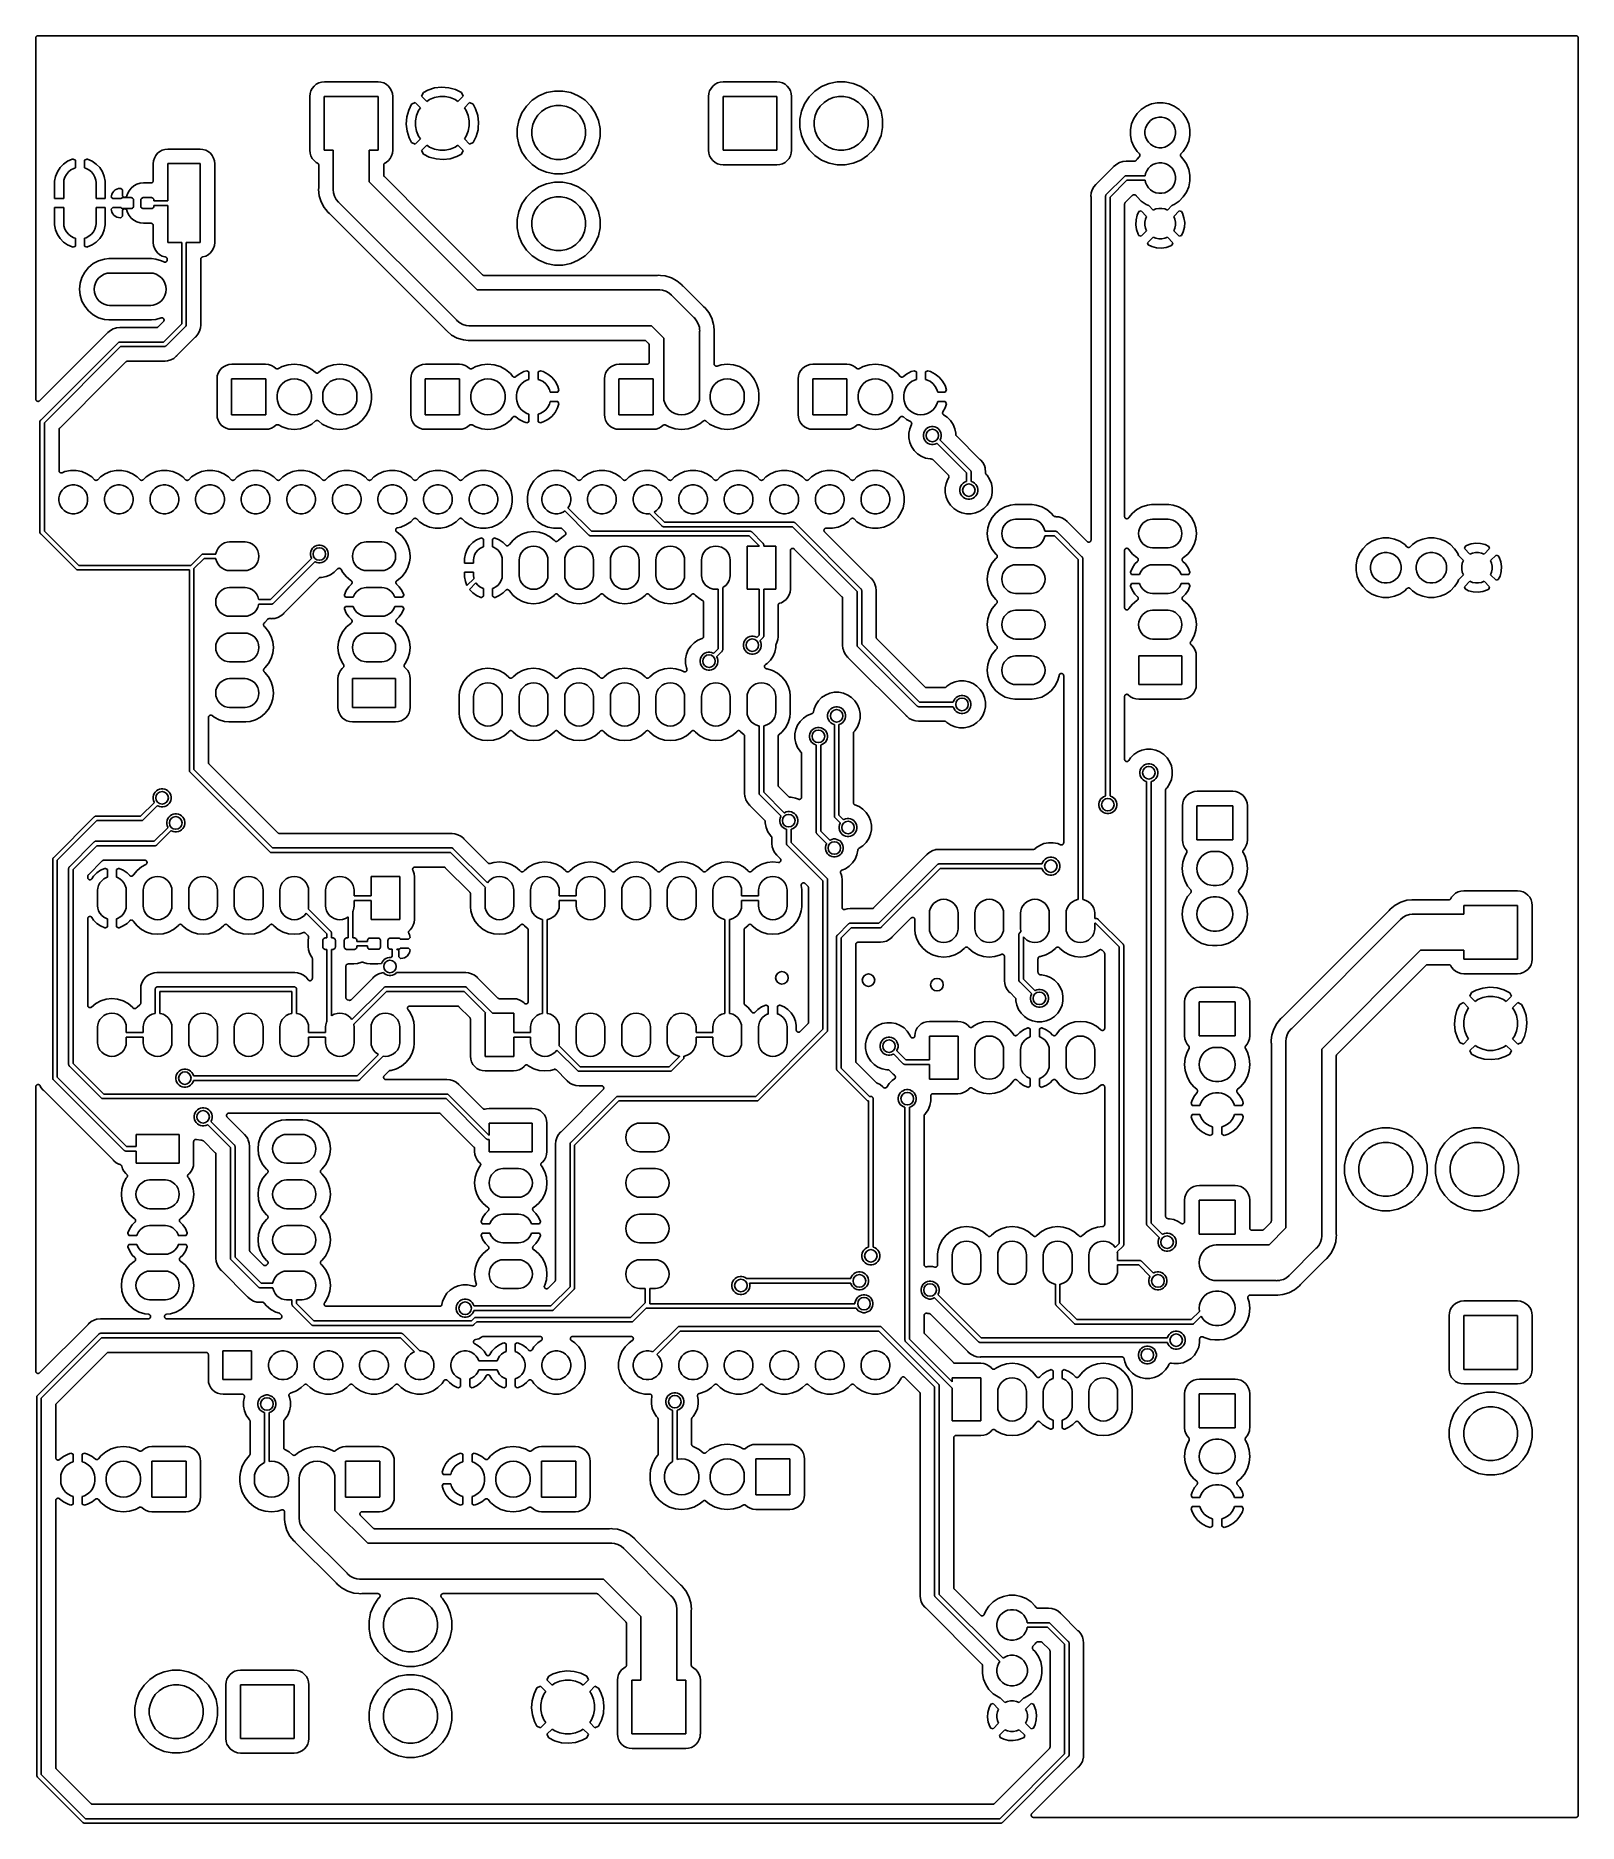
# Model space of a CAD drawing. Extents: x 2.36 to 5.74, y -5.58 to -1.66.
import ezdxf

# ---------------------------------------------------------------- set-up
doc = ezdxf.new("R2010")
doc.units = 0
doc.header["$MEASUREMENT"] = 0
doc.layers.add('BLACK', color=7, linetype='CONTINUOUS')

msp = doc.modelspace()

# ---------------------------------------------------------------- linework, layer by layer
at = {"layer": 'BLACK', "linetype": 'CONTINUOUS'}
for p, q in [((2.3578, -1.66273), (2.35785, -1.66226)), ((2.3578, -1.66276), (2.3578, -1.66273)), ((2.3578, -1.6628), (2.3578, -1.66276)), ((2.3578, -1.66276), (2.3578, -1.66276)), ((2.3578, -1.66276), (2.3578, -1.66276)), ((2.3578, -2.45508), (2.3578, -1.6628)), ((2.35785, -1.66226), (2.3579, -1.66179)), ((2.3579, -1.66176), (2.35805, -1.66131)), ((2.3579, -1.66177), (2.3579, -1.66176)), ((2.3579, -1.66179), (2.3579, -1.66177)), ((2.35805, -1.66131), (2.35819, -1.66086)), ((2.35819, -1.66084), (2.3582, -1.66083)), ((2.35819, -1.66086), (2.35819, -1.66084)), ((2.3582, -1.66083), (2.35843, -1.66041)), ((2.35843, -1.66041), (2.35865, -1.66)), ((2.35865, -1.66), (2.35866, -1.65999)), ((2.35866, -1.65999), (2.35867, -1.65997)), ((2.35867, -1.65997), (2.35897, -1.65961)), ((2.35897, -1.65961), (2.35927, -1.65925)), ((2.35927, -1.65925), (2.35929, -1.65924)), ((2.35929, -1.65924), (2.3593, -1.65922)), ((2.3593, -1.65922), (2.35966, -1.65893)), ((2.35966, -1.65893), (2.36003, -1.65863)), ((2.36003, -1.65863), (2.36004, -1.65862)), ((2.36004, -1.65862), (2.36006, -1.65861)), ((2.36006, -1.65861), (2.36047, -1.65839)), ((2.36047, -1.65839), (2.36089, -1.65817)), ((2.36089, -1.65817), (2.36091, -1.65817)), ((2.36091, -1.65817), (2.36092, -1.65816)), ((2.36092, -1.65816), (2.36137, -1.65803)), ((2.36137, -1.65803), (2.36182, -1.65789)), ((2.36182, -1.65789), (2.36184, -1.65789)), ((2.36184, -1.65789), (2.36186, -1.65788)), ((2.36186, -1.65788), (2.36233, -1.65784)), ((2.36233, -1.65784), (2.3628, -1.6578)), ((2.3628, -1.6578), (5.7372, -1.6578)), ((5.7372, -1.6578), (5.73724, -1.6578)), ((5.73724, -1.6578), (5.73724, -1.6578)), ((5.73724, -1.6578), (5.73724, -1.6578)), ((5.73724, -1.6578), (5.73727, -1.6578)), ((5.73727, -1.6578), (5.73774, -1.65785)), ((5.73774, -1.65785), (5.73821, -1.6579)), ((5.73821, -1.6579), (5.73823, -1.6579)), ((5.73823, -1.6579), (5.73824, -1.6579)), ((5.73824, -1.6579), (5.73869, -1.65805)), ((5.73869, -1.65805), (5.73914, -1.65819)), ((5.73914, -1.65819), (5.73916, -1.65819)), ((5.73916, -1.65819), (5.73917, -1.6582)), ((5.73917, -1.6582), (5.73959, -1.65843)), ((5.73959, -1.65843), (5.74, -1.65865)), ((5.74, -1.65865), (5.74001, -1.65866)), ((5.74001, -1.65866), (5.74003, -1.65867)), ((5.74003, -1.65867), (5.74039, -1.65897)), ((5.74039, -1.65897), (5.74075, -1.65927)), ((5.74075, -1.65927), (5.74076, -1.65929)), ((5.74076, -1.65929), (5.74078, -1.6593)), ((5.74078, -1.6593), (5.74107, -1.65966)), ((5.74107, -1.65966), (5.74137, -1.66003)), ((5.74137, -1.66003), (5.74138, -1.66004)), ((5.74138, -1.66004), (5.74139, -1.66006)), ((5.74139, -1.66006), (5.74161, -1.66047)), ((5.74161, -1.66047), (5.74183, -1.66089)), ((5.74183, -1.66089), (5.74183, -1.66091)), ((5.74183, -1.66091), (5.74184, -1.66092)), ((5.74184, -1.66092), (5.74197, -1.66137)), ((5.74197, -1.66137), (5.74211, -1.66182)), ((5.74211, -1.66182), (5.74211, -1.66184)), ((5.74211, -1.66184), (5.74212, -1.66186)), ((5.74212, -1.66186), (5.74216, -1.66233)), ((5.74216, -1.66233), (5.7422, -1.6628)), ((5.7422, -1.6628), (5.7422, -5.5622)), ((2.97319, -1.76437), (2.96834, -1.76834)), ((2.97871, -1.76141), (2.97319, -1.76437)), ((2.98471, -1.75959), (2.97871, -1.76141)), ((2.99119, -1.75896), (2.98471, -1.75959)), ((3.10881, -1.75896), (2.99119, -1.75896)), ((3.11529, -1.75959), (3.10881, -1.75896)), ((3.12129, -1.76141), (3.11529, -1.75959)), ((3.12681, -1.76437), (3.12129, -1.76141)), ((3.13166, -1.76834), (3.12681, -1.76437)), ((3.84819, -1.76437), (3.84334, -1.76834)), ((3.85371, -1.76141), (3.84819, -1.76437)), ((3.85971, -1.75959), (3.85371, -1.76141)), ((3.86619, -1.75896), (3.85971, -1.75959)), ((3.98381, -1.75896), (3.86619, -1.75896)), ((3.99029, -1.75959), (3.98381, -1.75896)), ((3.99629, -1.76141), (3.99029, -1.75959)), ((4.00181, -1.76437), (3.99629, -1.76141)), ((4.00666, -1.76834), (4.00181, -1.76437)), ((4.0985, -1.76263), (4.08196, -1.76948)), ((4.11605, -1.75913), (4.0985, -1.76263)), ((4.13395, -1.75913), (4.11605, -1.75913)), ((4.1515, -1.76263), (4.13395, -1.75913)), ((4.16804, -1.76948), (4.1515, -1.76263)), ((2.95959, -1.78471), (2.95896, -1.79119)), ((2.95896, -1.79119), (2.95896, -1.90881)), ((2.96141, -1.77871), (2.95959, -1.78471)), ((2.96437, -1.77319), (2.96141, -1.77871)), ((2.96834, -1.76834), (2.96437, -1.77319)), ((2.99094, -1.90906), (2.99094, -1.79094)), ((2.99094, -1.79094), (3.10906, -1.79094)), ((3.10906, -1.79094), (3.10906, -1.90906)), ((3.13563, -1.77319), (3.13166, -1.76834)), ((3.13859, -1.77871), (3.13563, -1.77319)), ((3.14041, -1.78471), (3.13859, -1.77871)), ((3.14104, -1.79119), (3.14041, -1.78471)), ((3.14104, -1.90881), (3.14104, -1.79119)), ((3.20826, -1.7825), (3.20442, -1.79027)), ((3.20442, -1.79027), (3.2159, -1.80176)), ((3.21809, -1.77725), (3.20826, -1.7825)), ((3.2159, -1.80176), (3.22203, -1.79767)), ((3.23295, -1.77241), (3.21809, -1.77725)), ((3.22203, -1.79767), (3.23277, -1.79321)), ((3.23277, -1.79321), (3.24418, -1.79094)), ((3.24841, -1.77058), (3.23295, -1.77241)), ((3.24418, -1.79094), (3.25582, -1.79094)), ((3.26394, -1.77179), (3.24841, -1.77058)), ((3.25582, -1.79094), (3.26723, -1.79321)), ((3.27893, -1.77602), (3.26394, -1.77179)), ((3.26723, -1.79321), (3.27797, -1.79767)), ((3.27797, -1.79767), (3.2841, -1.80176)), ((3.29177, -1.78255), (3.27893, -1.77602)), ((3.2841, -1.80176), (3.29558, -1.79027)), ((3.29558, -1.79027), (3.29177, -1.78255)), ((3.44708, -1.79942), (3.43442, -1.81208)), ((3.46196, -1.78948), (3.44708, -1.79942)), ((3.4785, -1.78263), (3.46196, -1.78948)), ((3.49605, -1.77913), (3.4785, -1.78263)), ((3.51395, -1.77913), (3.49605, -1.77913)), ((3.5315, -1.78263), (3.51395, -1.77913)), ((3.54804, -1.78948), (3.5315, -1.78263)), ((3.55646, -1.7951), (3.54804, -1.78948)), ((3.56292, -1.79942), (3.55646, -1.7951)), ((3.55646, -1.7951), (3.55646, -1.7951)), ((3.57558, -1.81208), (3.56292, -1.79942)), ((3.83459, -1.78471), (3.83396, -1.79119)), ((3.83396, -1.79119), (3.83396, -1.90881)), ((3.83641, -1.77871), (3.83459, -1.78471)), ((3.83937, -1.77319), (3.83641, -1.77871)), ((3.84334, -1.76834), (3.83937, -1.77319)), ((3.86594, -1.90906), (3.86594, -1.79094)), ((3.86594, -1.79094), (3.98406, -1.79094)), ((3.98406, -1.79094), (3.98406, -1.90906)), ((4.01063, -1.77319), (4.00666, -1.76834)), ((4.01359, -1.77871), (4.01063, -1.77319)), ((4.01541, -1.78471), (4.01359, -1.77871)), ((4.01604, -1.79119), (4.01541, -1.78471)), ((4.01604, -1.90881), (4.01604, -1.79119)), ((4.05442, -1.79208), (4.04448, -1.80696)), ((4.06708, -1.77942), (4.05442, -1.79208)), ((4.08196, -1.76948), (4.06708, -1.77942)), ((4.07913, -1.81235), (4.08735, -1.80413)), ((4.08735, -1.80413), (4.09703, -1.79767)), ((4.09703, -1.79767), (4.10777, -1.79321)), ((4.10777, -1.79321), (4.11918, -1.79094)), ((4.11918, -1.79094), (4.13082, -1.79094)), ((4.13082, -1.79094), (4.14223, -1.79321)), ((4.14223, -1.79321), (4.15297, -1.79767)), ((4.15297, -1.79767), (4.16265, -1.80413)), ((4.16265, -1.80413), (4.17087, -1.81235)), ((4.18292, -1.77942), (4.16804, -1.76948)), ((4.19558, -1.79208), (4.18292, -1.77942)), ((4.20552, -1.80696), (4.19558, -1.79208)), ((3.17179, -1.83606), (3.17058, -1.85159)), ((3.17602, -1.82107), (3.17179, -1.83606)), ((3.18255, -1.80823), (3.17602, -1.82107)), ((3.19027, -1.80442), (3.18255, -1.80823)), ((3.20176, -1.8159), (3.19027, -1.80442)), ((3.19094, -1.84418), (3.19321, -1.83277)), ((3.19321, -1.83277), (3.19767, -1.82203)), ((3.19767, -1.82203), (3.20176, -1.8159)), ((3.30973, -1.80442), (3.29824, -1.8159)), ((3.29824, -1.8159), (3.30233, -1.82203)), ((3.30233, -1.82203), (3.30679, -1.83277)), ((3.30679, -1.83277), (3.30906, -1.84418)), ((3.3175, -1.80826), (3.30973, -1.80442)), ((3.32275, -1.81809), (3.3175, -1.80826)), ((3.32759, -1.83295), (3.32275, -1.81809)), ((3.32942, -1.84841), (3.32759, -1.83295)), ((3.42448, -1.82696), (3.41763, -1.8435)), ((3.43442, -1.81208), (3.42448, -1.82696)), ((3.44821, -1.85277), (3.45267, -1.84203)), ((3.45267, -1.84203), (3.45913, -1.83235)), ((3.45913, -1.83235), (3.46735, -1.82413)), ((3.46735, -1.82413), (3.47703, -1.81767)), ((3.47703, -1.81767), (3.48777, -1.81321)), ((3.48777, -1.81321), (3.49918, -1.81094)), ((3.49918, -1.81094), (3.51082, -1.81094)), ((3.51082, -1.81094), (3.52223, -1.81321)), ((3.52223, -1.81321), (3.53297, -1.81767)), ((3.53297, -1.81767), (3.54265, -1.82413)), ((3.54265, -1.82413), (3.55087, -1.83235)), ((3.55087, -1.83235), (3.55733, -1.84203)), ((3.55733, -1.84203), (3.56179, -1.85277)), ((3.58552, -1.82696), (3.57558, -1.81208)), ((3.59237, -1.8435), (3.58552, -1.82696)), ((4.03763, -1.8235), (4.03413, -1.84105)), ((4.03413, -1.84105), (4.03413, -1.85895)), ((4.04448, -1.80696), (4.03763, -1.8235)), ((4.06594, -1.84418), (4.06821, -1.83277)), ((4.06821, -1.83277), (4.07267, -1.82203)), ((4.07267, -1.82203), (4.07913, -1.81235)), ((4.17087, -1.81235), (4.17733, -1.82203)), ((4.17733, -1.82203), (4.18179, -1.83277)), ((4.18179, -1.83277), (4.18406, -1.84418)), ((4.21237, -1.8235), (4.20552, -1.80696)), ((4.21587, -1.84105), (4.21237, -1.8235)), ((4.21587, -1.85895), (4.21587, -1.84105)), ((4.76715, -1.83908), (4.76223, -1.85096)), ((4.7743, -1.82839), (4.76715, -1.83908)), ((4.78339, -1.8193), (4.7743, -1.82839)), ((4.79408, -1.81215), (4.78339, -1.8193)), ((4.80596, -1.80723), (4.79408, -1.81215)), ((4.80367, -1.84401), (4.80915, -1.84034)), ((4.81857, -1.80472), (4.80596, -1.80723)), ((4.80915, -1.84034), (4.81524, -1.83782)), ((4.81524, -1.83782), (4.8217, -1.83654)), ((4.83143, -1.80472), (4.81857, -1.80472)), ((4.8217, -1.83654), (4.8283, -1.83654)), ((4.8283, -1.83654), (4.83476, -1.83782)), ((4.84404, -1.80723), (4.83143, -1.80472)), ((4.83476, -1.83782), (4.84085, -1.84034)), ((4.84085, -1.84034), (4.84633, -1.84401)), ((4.85592, -1.81215), (4.84404, -1.80723)), ((4.86661, -1.8193), (4.85592, -1.81215)), ((4.8757, -1.82839), (4.86661, -1.8193)), ((4.88285, -1.83908), (4.8757, -1.82839)), ((4.88777, -1.85096), (4.88285, -1.83908)), ((3.17058, -1.85159), (3.17241, -1.86705)), ((3.17241, -1.86705), (3.17725, -1.88191)), ((3.17725, -1.88191), (3.1825, -1.89174)), ((3.19094, -1.85582), (3.19094, -1.84418)), ((3.19321, -1.86723), (3.19094, -1.85582)), ((3.19767, -1.87797), (3.19321, -1.86723)), ((3.20176, -1.8841), (3.19767, -1.87797)), ((3.30233, -1.87797), (3.29824, -1.8841)), ((3.30679, -1.86723), (3.30233, -1.87797)), ((3.30906, -1.85582), (3.30679, -1.86723)), ((3.30906, -1.84418), (3.30906, -1.85582)), ((3.31745, -1.89177), (3.32398, -1.87893)), ((3.32398, -1.87893), (3.32821, -1.86394)), ((3.32821, -1.86394), (3.3285, -1.86017)), ((3.3285, -1.86017), (3.32942, -1.84841)), ((3.3285, -1.86017), (3.3285, -1.86017)), ((3.41763, -1.8435), (3.41413, -1.86105)), ((3.41413, -1.86105), (3.41413, -1.87895)), ((3.41413, -1.87895), (3.41763, -1.8965)), ((3.44594, -1.86418), (3.44821, -1.85277)), ((3.44594, -1.87582), (3.44594, -1.86418)), ((3.44821, -1.88723), (3.44594, -1.87582)), ((3.56179, -1.85277), (3.56406, -1.86418)), ((3.56406, -1.87582), (3.56179, -1.88723)), ((3.56406, -1.86418), (3.56406, -1.87582)), ((3.59587, -1.86105), (3.59237, -1.8435)), ((3.59237, -1.8965), (3.59587, -1.87895)), ((3.59587, -1.87895), (3.59587, -1.86105)), ((4.03413, -1.85895), (4.03763, -1.8765)), ((4.03763, -1.8765), (4.04448, -1.89304)), ((4.06594, -1.85582), (4.06594, -1.84418)), ((4.06821, -1.86723), (4.06594, -1.85582)), ((4.07267, -1.87797), (4.06821, -1.86723)), ((4.07913, -1.88765), (4.07267, -1.87797)), ((4.17733, -1.87797), (4.17087, -1.88765)), ((4.18179, -1.86723), (4.17733, -1.87797)), ((4.18406, -1.85582), (4.18179, -1.86723)), ((4.18406, -1.84418), (4.18406, -1.85582)), ((4.20552, -1.89304), (4.21237, -1.8765)), ((4.21237, -1.8765), (4.21587, -1.85895)), ((4.76223, -1.85096), (4.75972, -1.86357)), ((4.75972, -1.86357), (4.75972, -1.87643)), ((4.75972, -1.87643), (4.76223, -1.88904)), ((4.79154, -1.8667), (4.79282, -1.86024)), ((4.79154, -1.8733), (4.79154, -1.8667)), ((4.79282, -1.87976), (4.79154, -1.8733)), ((4.79282, -1.86024), (4.79534, -1.85415)), ((4.79534, -1.88585), (4.79282, -1.87976)), ((4.79534, -1.85415), (4.79901, -1.84867)), ((4.79901, -1.84867), (4.80367, -1.84401)), ((4.84633, -1.84401), (4.85099, -1.84867)), ((4.85099, -1.84867), (4.85466, -1.85415)), ((4.85466, -1.85415), (4.85718, -1.86024)), ((4.85718, -1.87976), (4.85466, -1.88585)), ((4.85718, -1.86024), (4.85846, -1.8667)), ((4.85846, -1.8733), (4.85718, -1.87976)), ((4.85846, -1.8667), (4.85846, -1.8733)), ((4.89028, -1.86357), (4.88777, -1.85096)), ((4.88777, -1.88904), (4.89028, -1.87643)), ((4.89028, -1.87643), (4.89028, -1.86357)), ((2.62099, -1.92063), (2.61804, -1.92615)), ((2.62496, -1.91578), (2.62099, -1.92063)), ((2.62981, -1.91181), (2.62496, -1.91578)), ((2.63533, -1.90885), (2.62981, -1.91181)), ((2.64133, -1.90704), (2.63533, -1.90885)), ((2.64781, -1.9064), (2.64133, -1.90704)), ((2.71819, -1.9064), (2.64781, -1.9064)), ((2.72467, -1.90704), (2.71819, -1.9064)), ((2.73067, -1.90885), (2.72467, -1.90704)), ((2.73619, -1.91181), (2.73067, -1.90885)), ((2.74104, -1.91578), (2.73619, -1.91181)), ((2.74501, -1.92063), (2.74104, -1.91578)), ((2.74796, -1.92615), (2.74501, -1.92063)), ((2.95896, -1.90881), (2.95959, -1.91529)), ((2.95959, -1.91529), (2.96141, -1.92129)), ((2.96141, -1.92129), (2.96437, -1.92681)), ((3.01063, -1.90906), (2.99094, -1.90906)), ((3.01063, -1.99307), (3.01063, -1.90906)), ((3.10906, -1.90906), (3.08937, -1.90906)), ((3.08937, -1.90906), (3.08937, -1.97869)), ((3.13563, -1.92681), (3.13859, -1.92129)), ((3.13859, -1.92129), (3.14041, -1.91529)), ((3.14041, -1.91529), (3.14104, -1.90881)), ((3.1825, -1.89174), (3.19027, -1.89558)), ((3.19027, -1.89558), (3.20176, -1.8841)), ((3.2159, -1.89824), (3.20442, -1.90973)), ((3.20442, -1.90973), (3.20823, -1.91745)), ((3.20823, -1.91745), (3.22107, -1.92398)), ((3.22203, -1.90233), (3.2159, -1.89824)), ((3.23277, -1.90679), (3.22203, -1.90233)), ((3.24418, -1.90906), (3.23277, -1.90679)), ((3.25582, -1.90906), (3.24418, -1.90906)), ((3.26723, -1.90679), (3.25582, -1.90906)), ((3.27797, -1.90233), (3.26723, -1.90679)), ((3.2841, -1.89824), (3.27797, -1.90233)), ((3.28191, -1.92275), (3.29174, -1.9175)), ((3.29558, -1.90973), (3.2841, -1.89824)), ((3.29174, -1.9175), (3.29558, -1.90973)), ((3.29824, -1.8841), (3.30973, -1.89558)), ((3.30973, -1.89558), (3.31745, -1.89177)), ((3.41763, -1.8965), (3.42448, -1.91304)), ((3.42448, -1.91304), (3.43442, -1.92792)), ((3.45267, -1.89797), (3.44821, -1.88723)), ((3.45913, -1.90765), (3.45267, -1.89797)), ((3.46735, -1.91587), (3.45913, -1.90765)), ((3.47703, -1.92233), (3.46735, -1.91587)), ((3.54265, -1.91587), (3.53297, -1.92233)), ((3.55087, -1.90765), (3.54265, -1.91587)), ((3.55733, -1.89797), (3.55087, -1.90765)), ((3.56179, -1.88723), (3.55733, -1.89797)), ((3.57558, -1.92792), (3.58552, -1.91304)), ((3.58552, -1.91304), (3.59237, -1.8965)), ((3.83396, -1.90881), (3.83459, -1.91529)), ((3.83459, -1.91529), (3.83641, -1.92129)), ((3.83641, -1.92129), (3.83937, -1.92681)), ((3.98406, -1.90906), (3.86594, -1.90906)), ((4.01063, -1.92681), (4.01359, -1.92129)), ((4.01359, -1.92129), (4.01541, -1.91529)), ((4.01541, -1.91529), (4.01604, -1.90881)), ((4.04448, -1.89304), (4.05442, -1.90792)), ((4.05442, -1.90792), (4.06708, -1.92058)), ((4.06708, -1.92058), (4.08196, -1.93052)), ((4.08735, -1.89587), (4.07913, -1.88765)), ((4.09703, -1.90233), (4.08735, -1.89587)), ((4.10777, -1.90679), (4.09703, -1.90233)), ((4.11918, -1.90906), (4.10777, -1.90679)), ((4.13082, -1.90906), (4.11918, -1.90906)), ((4.14223, -1.90679), (4.13082, -1.90906)), ((4.15297, -1.90233), (4.14223, -1.90679)), ((4.16265, -1.89587), (4.15297, -1.90233)), ((4.17087, -1.88765), (4.16265, -1.89587)), ((4.16804, -1.93052), (4.18292, -1.92058)), ((4.18292, -1.92058), (4.19558, -1.90792)), ((4.19558, -1.90792), (4.20552, -1.89304)), ((4.76223, -1.88904), (4.76715, -1.90092)), ((4.76715, -1.90092), (4.7743, -1.91161)), ((4.7743, -1.91161), (4.77915, -1.91646)), ((4.77915, -1.91646), (4.77917, -1.91649)), ((4.77917, -1.91649), (4.77918, -1.91649)), ((4.77918, -1.91649), (4.77918, -1.91649)), ((4.77918, -1.91649), (4.7792, -1.91651)), ((4.7792, -1.91651), (4.77949, -1.91688)), ((4.77949, -1.91688), (4.77979, -1.91725)), ((4.77979, -1.91725), (4.7798, -1.91726)), ((4.7798, -1.91726), (4.77981, -1.91728)), ((4.77981, -1.91728), (4.78002, -1.91769)), ((4.78002, -1.91769), (4.78024, -1.91811)), ((4.78037, -1.92147), (4.78023, -1.92192)), ((4.78024, -1.91811), (4.78025, -1.91813)), ((4.78025, -1.91813), (4.78026, -1.91814)), ((4.78026, -1.91814), (4.78039, -1.91859)), ((4.78051, -1.92102), (4.78037, -1.92147)), ((4.78039, -1.91859), (4.78052, -1.91905)), ((4.78052, -1.92099), (4.78051, -1.921)), ((4.78051, -1.921), (4.78051, -1.92102)), ((4.78052, -1.91905), (4.78053, -1.91906)), ((4.78056, -1.92052), (4.78052, -1.92099)), ((4.78053, -1.91906), (4.78053, -1.91908)), ((4.78053, -1.91908), (4.78057, -1.91955)), ((4.78062, -1.92005), (4.78056, -1.92052)), ((4.78057, -1.91955), (4.78062, -1.92002)), ((4.78062, -1.92002), (4.78061, -1.92003)), ((4.78061, -1.92003), (4.78062, -1.92005)), ((4.79901, -1.89133), (4.79534, -1.88585)), ((4.80367, -1.89599), (4.79901, -1.89133)), ((4.80915, -1.89966), (4.80367, -1.89599)), ((4.81524, -1.90218), (4.80915, -1.89966)), ((4.8217, -1.90346), (4.81524, -1.90218)), ((4.8283, -1.90346), (4.8217, -1.90346)), ((4.83476, -1.90218), (4.8283, -1.90346)), ((4.84085, -1.89966), (4.83476, -1.90218)), ((4.84633, -1.89599), (4.84085, -1.89966)), ((4.85099, -1.89133), (4.84633, -1.89599)), ((4.85466, -1.88585), (4.85099, -1.89133)), ((4.86938, -1.91995), (4.86944, -1.91948)), ((4.86939, -1.91997), (4.86938, -1.91995)), ((4.86938, -1.91998), (4.86939, -1.91997)), ((4.86943, -1.92045), (4.86938, -1.91998)), ((4.86947, -1.92092), (4.86943, -1.92045)), ((4.86944, -1.91948), (4.86948, -1.91901)), ((4.86947, -1.92094), (4.86947, -1.92092)), ((4.86948, -1.92095), (4.86947, -1.92094)), ((4.86948, -1.91901), (4.86949, -1.91899)), ((4.86961, -1.9214), (4.86948, -1.92095)), ((4.86949, -1.91898), (4.86963, -1.91853)), ((4.86949, -1.91899), (4.86949, -1.91898)), ((4.86974, -1.92186), (4.86961, -1.9214)), ((4.86963, -1.91853), (4.86977, -1.91808)), ((4.86975, -1.92187), (4.86974, -1.92186)), ((4.86976, -1.92189), (4.86975, -1.92187)), ((4.86977, -1.91808), (4.86978, -1.91806)), ((4.86978, -1.91805), (4.87001, -1.91763)), ((4.86978, -1.91806), (4.86978, -1.91805)), ((4.87001, -1.91763), (4.87023, -1.91722)), ((4.87023, -1.91722), (4.87024, -1.91721)), ((4.87024, -1.91721), (4.87025, -1.91719)), ((4.87025, -1.91719), (4.87055, -1.91683)), ((4.87055, -1.91683), (4.87085, -1.91646)), ((4.87085, -1.91646), (4.8757, -1.91161)), ((4.8757, -1.91161), (4.88285, -1.90092)), ((4.88285, -1.90092), (4.88777, -1.88904)), ((2.4052, -1.95625), (2.40119, -1.96638)), ((2.41112, -1.94709), (2.4052, -1.95625)), ((2.4187, -1.93926), (2.41112, -1.94709)), ((2.42767, -1.93306), (2.4187, -1.93926)), ((2.42505, -1.96191), (2.42948, -1.95652)), ((2.43771, -1.92872), (2.42767, -1.93306)), ((2.42948, -1.95652), (2.43487, -1.95209)), ((2.43487, -1.95209), (2.44103, -1.9488)), ((2.43965, -1.92827), (2.43771, -1.92872)), ((2.44465, -1.93081), (2.43965, -1.92827)), ((2.44103, -1.9488), (2.44465, -1.9477)), ((2.44465, -1.9477), (2.44465, -1.93081)), ((2.46966, -1.92827), (2.46465, -1.93081)), ((2.46465, -1.93081), (2.46465, -1.9477)), ((2.46465, -1.9477), (2.46828, -1.9488)), ((2.46828, -1.9488), (2.47443, -1.95209)), ((2.47159, -1.92872), (2.46966, -1.92827)), ((2.48163, -1.93306), (2.47159, -1.92872)), ((2.47443, -1.95209), (2.47983, -1.95652)), ((2.47983, -1.95652), (2.48426, -1.96191)), ((2.4906, -1.93926), (2.48163, -1.93306)), ((2.49819, -1.94709), (2.4906, -1.93926)), ((2.50411, -1.95625), (2.49819, -1.94709)), ((2.50812, -1.96638), (2.50411, -1.95625)), ((2.61622, -1.93215), (2.61558, -1.93863)), ((2.61558, -1.93863), (2.61558, -1.97581)), ((2.61804, -1.92615), (2.61622, -1.93215)), ((2.64757, -2.02), (2.64757, -1.93839)), ((2.64757, -1.93839), (2.71843, -1.93839)), ((2.71843, -1.93839), (2.71843, -2.11161)), ((2.74978, -1.93215), (2.74796, -1.92615)), ((2.75042, -1.93863), (2.74978, -1.93215)), ((2.75042, -2.11137), (2.75042, -1.93863)), ((2.96437, -1.92681), (2.96834, -1.93166)), ((2.96834, -1.93166), (2.97319, -1.93563)), ((2.97319, -1.93563), (2.97618, -1.93723)), ((2.97618, -1.93723), (2.97624, -1.93726)), ((2.97624, -1.93726), (2.97642, -1.93739)), ((2.97642, -1.93739), (2.97661, -1.9375)), ((2.97661, -1.9375), (2.97682, -1.93767)), ((2.97682, -1.93767), (2.97704, -1.93782)), ((2.97704, -1.93782), (2.9772, -1.93798)), ((2.9772, -1.93798), (2.97737, -1.93812)), ((2.97737, -1.93812), (2.97754, -1.93832)), ((2.97754, -1.93832), (2.97772, -1.93852)), ((2.97772, -1.93852), (2.97784, -1.9387)), ((2.97784, -1.9387), (2.97798, -1.93887)), ((2.97798, -1.93887), (2.97811, -1.93911)), ((2.97811, -1.93911), (2.97825, -1.93933)), ((2.97825, -1.93933), (2.97834, -1.93954)), ((2.97834, -1.93954), (2.97844, -1.93974)), ((2.97844, -1.93974), (2.97852, -1.93999)), ((2.97852, -1.93999), (2.97862, -1.94024)), ((2.97862, -1.94024), (2.97866, -1.94046)), ((2.97866, -1.94046), (2.97872, -1.94067)), ((2.97872, -1.94067), (2.97875, -1.94094)), ((2.97875, -1.94094), (2.9788, -1.9412)), ((2.9788, -1.9412), (2.9788, -1.94142)), ((2.9788, -1.94142), (2.97882, -1.94164)), ((2.97882, -1.94164), (2.97882, -1.99126)), ((3.12118, -1.94157), (3.12121, -1.94135)), ((3.12118, -1.94164), (3.12118, -1.94157)), ((3.12118, -1.96344), (3.12118, -1.94164)), ((3.12121, -1.94113), (3.12126, -1.94087)), ((3.12121, -1.94135), (3.12121, -1.94113)), ((3.12126, -1.94087), (3.12129, -1.9406)), ((3.12129, -1.9406), (3.12136, -1.94039)), ((3.12136, -1.94039), (3.1214, -1.94017)), ((3.1214, -1.94017), (3.1215, -1.93993)), ((3.1215, -1.93993), (3.12159, -1.93967)), ((3.12159, -1.93967), (3.12169, -1.93948)), ((3.12169, -1.93948), (3.12178, -1.93927)), ((3.12178, -1.93927), (3.12193, -1.93905)), ((3.12193, -1.93905), (3.12206, -1.93882)), ((3.12206, -1.93882), (3.1222, -1.93865)), ((3.1222, -1.93865), (3.12232, -1.93846)), ((3.12232, -1.93846), (3.12251, -1.93827)), ((3.12251, -1.93827), (3.12268, -1.93807)), ((3.12268, -1.93807), (3.12286, -1.93793)), ((3.12286, -1.93793), (3.12301, -1.93777)), ((3.12301, -1.93777), (3.12323, -1.93762)), ((3.12323, -1.93762), (3.12344, -1.93746)), ((3.12344, -1.93746), (3.12364, -1.93735)), ((3.12364, -1.93735), (3.12382, -1.93723)), ((3.12382, -1.93723), (3.12681, -1.93563)), ((3.12681, -1.93563), (3.13166, -1.93166)), ((3.13166, -1.93166), (3.13563, -1.92681)), ((3.22107, -1.92398), (3.23606, -1.92821)), ((3.23606, -1.92821), (3.25159, -1.92942)), ((3.25159, -1.92942), (3.26705, -1.92759)), ((3.26705, -1.92759), (3.28191, -1.92275)), ((3.43442, -1.92792), (3.44708, -1.94058)), ((3.44708, -1.94058), (3.46196, -1.95052)), ((3.46196, -1.95052), (3.4785, -1.95737)), ((3.48777, -1.92679), (3.47703, -1.92233)), ((3.4785, -1.95737), (3.49605, -1.96087)), ((3.49918, -1.92906), (3.48777, -1.92679)), ((3.49605, -1.96087), (3.51395, -1.96087)), ((3.51082, -1.92906), (3.49918, -1.92906)), ((3.52223, -1.92679), (3.51082, -1.92906)), ((3.51395, -1.96087), (3.5315, -1.95737)), ((3.53297, -1.92233), (3.52223, -1.92679)), ((3.5315, -1.95737), (3.54804, -1.95052)), ((3.54804, -1.95052), (3.56292, -1.94058)), ((3.56292, -1.94058), (3.57558, -1.92792)), ((3.83937, -1.92681), (3.84334, -1.93166)), ((3.84334, -1.93166), (3.84819, -1.93563)), ((3.84819, -1.93563), (3.85371, -1.93859)), ((3.85371, -1.93859), (3.85971, -1.94041)), ((3.85971, -1.94041), (3.86619, -1.94104)), ((3.86619, -1.94104), (3.98381, -1.94104)), ((3.98381, -1.94104), (3.99029, -1.94041)), ((3.99029, -1.94041), (3.99629, -1.93859)), ((3.99629, -1.93859), (4.00181, -1.93563)), ((4.00181, -1.93563), (4.00666, -1.93166)), ((4.00666, -1.93166), (4.01063, -1.92681)), ((4.08196, -1.93052), (4.0985, -1.93737)), ((4.0985, -1.93737), (4.11605, -1.94087)), ((4.11605, -1.94087), (4.13395, -1.94087)), ((4.13395, -1.94087), (4.1515, -1.93737)), ((4.1515, -1.93737), (4.16804, -1.93052)), ((4.72252, -1.94542), (4.68542, -1.98252)), ((4.72265, -1.94526), (4.72252, -1.94542)), ((4.7228, -1.94511), (4.72265, -1.94526)), ((4.72285, -1.94506), (4.7228, -1.94511)), ((4.72384, -1.94384), (4.72285, -1.94506)), ((4.72945, -1.93924), (4.72384, -1.94384)), ((4.73584, -1.93583), (4.72945, -1.93924)), ((4.74086, -1.9343), (4.73584, -1.93583)), ((4.74278, -1.93372), (4.74086, -1.9343)), ((4.74086, -1.9343), (4.74086, -1.9343)), ((4.75, -1.93301), (4.74278, -1.93372)), ((4.75156, -1.93316), (4.75, -1.93301)), ((4.75177, -1.93316), (4.75156, -1.93316)), ((4.75198, -1.93319), (4.75177, -1.93316)), ((4.75205, -1.93319), (4.75198, -1.93319)), ((4.76842, -1.93319), (4.75205, -1.93319)), ((4.76888, -1.93314), (4.76842, -1.93319)), ((4.76934, -1.9331), (4.76888, -1.93314)), ((4.76936, -1.9331), (4.76934, -1.9331)), ((4.76939, -1.93309), (4.76936, -1.9331)), ((4.76983, -1.93296), (4.76939, -1.93309)), ((4.77028, -1.93283), (4.76983, -1.93296)), ((4.7703, -1.93282), (4.77028, -1.93283)), ((4.77032, -1.93281), (4.7703, -1.93282)), ((4.77073, -1.93259), (4.77032, -1.93281)), ((4.77114, -1.93238), (4.77073, -1.93259)), ((4.77116, -1.93236), (4.77114, -1.93238)), ((4.77118, -1.93235), (4.77116, -1.93236)), ((4.77154, -1.93206), (4.77118, -1.93235)), ((4.77191, -1.93177), (4.77154, -1.93206)), ((4.77192, -1.93175), (4.77191, -1.93177)), ((4.77194, -1.93174), (4.77192, -1.93175)), ((4.77224, -1.93138), (4.77194, -1.93174)), ((4.77254, -1.93102), (4.77224, -1.93138)), ((4.77256, -1.93099), (4.77254, -1.93102)), ((4.77257, -1.93097), (4.77256, -1.93098)), ((4.77256, -1.93098), (4.77256, -1.93098)), ((4.77256, -1.93098), (4.77256, -1.93099)), ((4.7743, -1.92839), (4.77257, -1.93097)), ((4.77915, -1.92354), (4.7743, -1.92839)), ((4.77945, -1.92317), (4.77915, -1.92354)), ((4.77975, -1.92281), (4.77945, -1.92317)), ((4.77976, -1.92279), (4.77975, -1.92281)), ((4.77977, -1.92278), (4.77976, -1.92279)), ((4.77999, -1.92237), (4.77977, -1.92278)), ((4.78022, -1.92195), (4.77999, -1.92237)), ((4.78023, -1.92192), (4.78022, -1.92194)), ((4.78022, -1.92194), (4.78022, -1.92195)), ((4.79187, -1.965), (4.79282, -1.96024)), ((4.79282, -1.96024), (4.79534, -1.95415)), ((4.79534, -1.95415), (4.79901, -1.94867)), ((4.79901, -1.94867), (4.80367, -1.94401)), ((4.80367, -1.94401), (4.80915, -1.94034)), ((4.80915, -1.94034), (4.81524, -1.93782)), ((4.81524, -1.93782), (4.8217, -1.93654)), ((4.8217, -1.93654), (4.8283, -1.93654)), ((4.8283, -1.93654), (4.83476, -1.93782)), ((4.83476, -1.93782), (4.84085, -1.94034)), ((4.84085, -1.94034), (4.84633, -1.94401)), ((4.84633, -1.94401), (4.85099, -1.94867)), ((4.85099, -1.94867), (4.85466, -1.95415)), ((4.85466, -1.95415), (4.85718, -1.96024)), ((4.85718, -1.96024), (4.85846, -1.9667)), ((4.86997, -1.92231), (4.86976, -1.92189)), ((4.87019, -1.92272), (4.86997, -1.92231)), ((4.8702, -1.92274), (4.87019, -1.92272)), ((4.87021, -1.92275), (4.8702, -1.92274)), ((4.87051, -1.92312), (4.87021, -1.92275)), ((4.8708, -1.92349), (4.87051, -1.92312)), ((4.87082, -1.92351), (4.8708, -1.92349)), ((4.87083, -1.92351), (4.87082, -1.92351)), ((4.87082, -1.92351), (4.87082, -1.92351)), ((4.87085, -1.92354), (4.87083, -1.92351)), ((4.8757, -1.92839), (4.87085, -1.92354)), ((4.88285, -1.93908), (4.8757, -1.92839)), ((4.88777, -1.95096), (4.88285, -1.93908)), ((4.89028, -1.96357), (4.88777, -1.95096)), ((2.40119, -1.96638), (2.39922, -1.97715)), ((2.39922, -1.97715), (2.39922, -2.015)), ((2.41922, -1.97995), (2.41973, -1.97475)), ((2.41922, -2.015), (2.41922, -1.97995)), ((2.41973, -1.97475), (2.42176, -1.96807)), ((2.42176, -1.96807), (2.42505, -1.96191)), ((2.48426, -1.96191), (2.48755, -1.96807)), ((2.48755, -1.96807), (2.48957, -1.97475)), ((2.48957, -1.97475), (2.49009, -1.97995)), ((2.49009, -1.97995), (2.49009, -2.015)), ((2.51009, -1.97715), (2.50812, -1.96638)), ((2.51009, -2.015), (2.51009, -1.97715)), ((2.52932, -1.99858), (2.52682, -2.00163)), ((2.53237, -1.99609), (2.52932, -1.99858)), ((2.53584, -1.99423), (2.53237, -1.99609)), ((2.53961, -1.99308), (2.53584, -1.99423)), ((2.54368, -1.99268), (2.53961, -1.99308)), ((2.5446, -1.99272), (2.54368, -1.99268)), ((2.548, -1.99612), (2.5446, -1.99272)), ((2.548, -2.00738), (2.548, -1.99612)), ((2.56267, -1.99775), (2.55915, -2.00433)), ((2.5674, -1.99198), (2.56267, -1.99775)), ((2.57317, -1.98725), (2.5674, -1.99198)), ((2.57975, -1.98373), (2.57317, -1.98725)), ((2.58689, -1.98156), (2.57975, -1.98373)), ((2.59456, -1.98081), (2.58689, -1.98156)), ((2.61058, -1.98081), (2.59456, -1.98081)), ((2.61105, -1.98076), (2.61058, -1.98081)), ((2.61151, -1.98072), (2.61105, -1.98076)), ((2.61153, -1.98071), (2.61151, -1.98072)), ((2.61155, -1.98071), (2.61153, -1.98071)), ((2.612, -1.98057), (2.61155, -1.98071)), ((2.61245, -1.98044), (2.612, -1.98057)), ((2.61247, -1.98043), (2.61245, -1.98044)), ((2.61248, -1.98043), (2.61247, -1.98043)), ((2.6129, -1.98021), (2.61248, -1.98043)), ((2.61332, -1.97999), (2.6129, -1.98021)), ((2.61333, -1.97998), (2.61332, -1.97999)), ((2.61334, -1.97997), (2.61333, -1.97998)), ((2.61371, -1.97967), (2.61334, -1.97997)), ((2.61408, -1.97938), (2.61371, -1.97967)), ((2.61409, -1.97937), (2.61408, -1.97938)), ((2.6141, -1.97935), (2.61409, -1.97937)), ((2.6144, -1.97899), (2.6141, -1.97935)), ((2.6147, -1.97863), (2.6144, -1.97899)), ((2.61471, -1.97862), (2.6147, -1.97863)), ((2.61472, -1.9786), (2.61471, -1.97862)), ((2.61495, -1.97819), (2.61472, -1.9786)), ((2.61517, -1.97778), (2.61495, -1.97819)), ((2.61518, -1.97776), (2.61517, -1.97778)), ((2.61519, -1.97774), (2.61518, -1.97776)), ((2.61533, -1.97729), (2.61519, -1.97774)), ((2.61547, -1.97685), (2.61533, -1.97729)), ((2.61548, -1.97681), (2.61547, -1.97683)), ((2.61547, -1.97683), (2.61547, -1.97685)), ((2.61552, -1.97635), (2.61548, -1.97681)), ((2.61558, -1.97588), (2.61552, -1.97635)), ((2.61558, -1.97581), (2.61558, -1.97584)), ((2.61558, -1.97584), (2.61558, -1.97584)), ((2.61558, -1.97584), (2.61558, -1.97584)), ((2.61558, -1.97584), (2.61558, -1.97588)), ((2.97879, -1.99175), (2.97847, -1.995)), ((2.97847, -1.995), (2.97985, -2.00895)), ((2.97882, -1.99133), (2.97879, -1.99154)), ((2.97879, -1.99154), (2.97879, -1.99175)), ((2.97882, -1.99126), (2.97882, -1.99133)), ((3.01044, -1.995), (3.01063, -1.99307)), ((3.0112, -2.00272), (3.01044, -1.995)), ((3.08937, -1.97869), (3.32631, -2.21563)), ((3.12123, -1.9639), (3.12118, -1.96344)), ((3.12127, -1.96436), (3.12123, -1.9639)), ((3.12127, -1.96439), (3.12127, -1.96436)), ((3.12128, -1.96442), (3.12127, -1.96439)), ((3.12141, -1.96486), (3.12128, -1.96442)), ((3.12154, -1.9653), (3.12141, -1.96486)), ((3.12155, -1.96533), (3.12154, -1.9653)), ((3.12156, -1.96535), (3.12155, -1.96533)), ((3.12178, -1.96576), (3.12156, -1.96535)), ((3.12199, -1.96617), (3.12178, -1.96576)), ((3.122, -1.96619), (3.12199, -1.96617)), ((3.12202, -1.96621), (3.122, -1.96619)), ((3.12231, -1.96657), (3.12202, -1.96621)), ((3.1226, -1.96693), (3.12231, -1.96657)), ((3.12263, -1.96697), (3.1226, -1.96693)), ((3.12265, -1.96698), (3.12263, -1.96697)), ((3.12263, -1.96697), (3.12263, -1.96697)), ((3.12263, -1.96697), (3.12263, -1.96697)), ((3.21976, -2.06409), (3.12265, -1.96698)), ((3.44708, -1.99942), (3.43442, -2.01208)), ((3.46196, -1.98948), (3.44708, -1.99942)), ((3.4785, -1.98263), (3.46196, -1.98948)), ((3.49605, -1.97913), (3.4785, -1.98263)), ((3.51395, -1.97913), (3.49605, -1.97913)), ((3.5315, -1.98263), (3.51395, -1.97913)), ((3.54804, -1.98948), (3.5315, -1.98263)), ((3.56292, -1.99942), (3.54804, -1.98948)), ((3.57558, -2.01208), (3.56292, -1.99942)), ((4.67583, -1.99584), (4.67372, -2.00278)), ((4.67924, -1.98945), (4.67583, -1.99584)), ((4.68384, -1.98384), (4.67924, -1.98945)), ((4.68506, -1.98285), (4.68384, -1.98384)), ((4.68521, -1.9827), (4.68506, -1.98285)), ((4.68537, -1.98257), (4.68521, -1.9827)), ((4.68542, -1.98252), (4.68537, -1.98257)), ((4.70664, -2.00629), (4.74629, -1.96664)), ((4.75207, -1.975), (4.715, -2.01207)), ((4.74629, -1.96664), (4.74645, -1.96645)), ((4.74645, -1.96645), (4.74721, -1.96582)), ((4.74721, -1.96582), (4.74808, -1.96536)), ((4.74808, -1.96536), (4.74902, -1.96507)), ((4.74902, -1.96507), (4.74975, -1.965)), ((4.74975, -1.965), (4.75, -1.96498)), ((4.75, -1.96498), (4.75025, -1.965)), ((4.75025, -1.965), (4.79187, -1.965)), ((4.79187, -1.975), (4.75207, -1.975)), ((4.79282, -1.97976), (4.79187, -1.975)), ((4.79534, -1.98585), (4.79282, -1.97976)), ((4.79901, -1.99133), (4.79534, -1.98585)), ((4.80367, -1.99599), (4.79901, -1.99133)), ((4.80915, -1.99966), (4.80367, -1.99599)), ((4.81524, -2.00218), (4.80915, -1.99966)), ((4.84085, -1.99966), (4.83476, -2.00218)), ((4.84633, -1.99599), (4.84085, -1.99966)), ((4.85099, -1.99133), (4.84633, -1.99599)), ((4.85466, -1.98585), (4.85099, -1.99133)), ((4.85718, -1.97976), (4.85466, -1.98585)), ((4.85846, -1.9733), (4.85718, -1.97976)), ((4.85846, -1.9667), (4.85846, -1.9733)), ((4.88285, -2.00092), (4.88777, -1.98904)), ((4.88777, -1.98904), (4.89028, -1.97643)), ((4.89028, -1.97643), (4.89028, -1.96357)), ((2.39922, -2.015), (2.41922, -2.015)), ((2.39922, -2.035), (2.39922, -2.07285)), ((2.41922, -2.035), (2.39922, -2.035)), ((2.41922, -2.07005), (2.41922, -2.035)), ((2.49009, -2.015), (2.51009, -2.015)), ((2.49009, -2.035), (2.49009, -2.07005)), ((2.51009, -2.035), (2.49009, -2.035)), ((2.51009, -2.07285), (2.51009, -2.035)), ((2.52382, -2.00887), (2.52354, -2.01169)), ((2.52354, -2.01169), (2.52685, -2.015)), ((2.52685, -2.035), (2.52354, -2.03831)), ((2.52354, -2.03831), (2.52382, -2.04113)), ((2.52496, -2.0051), (2.52382, -2.00887)), ((2.52682, -2.00163), (2.52496, -2.0051)), ((2.52685, -2.015), (2.54498, -2.015)), ((2.54498, -2.035), (2.52685, -2.035)), ((2.54498, -2.015), (2.54532, -2.01458)), ((2.54532, -2.03542), (2.54498, -2.035)), ((2.54532, -2.01458), (2.54624, -2.01382)), ((2.54624, -2.03618), (2.54532, -2.03542)), ((2.54624, -2.01382), (2.5473, -2.01326)), ((2.5473, -2.03674), (2.54624, -2.03618)), ((2.5473, -2.01326), (2.54844, -2.01291)), ((2.54844, -2.03709), (2.5473, -2.03674)), ((2.54802, -2.00762), (2.548, -2.00738)), ((2.54802, -2.00786), (2.54802, -2.00762)), ((2.54807, -2.0081), (2.54802, -2.00786)), ((2.5481, -2.00835), (2.54807, -2.0081)), ((2.54816, -2.00858), (2.5481, -2.00835)), ((2.54821, -2.00882), (2.54816, -2.00858)), ((2.54831, -2.00905), (2.54821, -2.00882)), ((2.54838, -2.00928), (2.54831, -2.00905)), ((2.54849, -2.0095), (2.54838, -2.00928)), ((2.54844, -2.01291), (2.54963, -2.0128)), ((2.54963, -2.0372), (2.54844, -2.03709)), ((2.54858, -2.00972), (2.54849, -2.0095)), ((2.54872, -2.00993), (2.54858, -2.00972)), ((2.54884, -2.01014), (2.54872, -2.00993)), ((2.54899, -2.01033), (2.54884, -2.01014)), ((2.54912, -2.01053), (2.54899, -2.01033)), ((2.54903, -2.03961), (2.54917, -2.03941)), ((2.5493, -2.01071), (2.54912, -2.01053)), ((2.54917, -2.03941), (2.54934, -2.03924)), ((2.54945, -2.0109), (2.5493, -2.01071)), ((2.54934, -2.03924), (2.5495, -2.03905)), ((2.54964, -2.01105), (2.54945, -2.0109)), ((2.5495, -2.03905), (2.54969, -2.0389)), ((2.54963, -2.0128), (2.56637, -2.0128)), ((2.56637, -2.0372), (2.54963, -2.0372)), ((2.54981, -2.01123), (2.54964, -2.01105)), ((2.54969, -2.0389), (2.54986, -2.03873)), ((2.55001, -2.01136), (2.54981, -2.01123)), ((2.54986, -2.03873), (2.55007, -2.03859)), ((2.5502, -2.01152), (2.55001, -2.01136)), ((2.55007, -2.03859), (2.55026, -2.03844)), ((2.55042, -2.01164), (2.5502, -2.01152)), ((2.55026, -2.03844), (2.55048, -2.03833)), ((2.55062, -2.01177), (2.55042, -2.01164)), ((2.55048, -2.03833), (2.55068, -2.0382)), ((2.55084, -2.01187), (2.55062, -2.01177)), ((2.55068, -2.0382), (2.55091, -2.0381)), ((2.55106, -2.01199), (2.55084, -2.01187)), ((2.55091, -2.0381), (2.55113, -2.03799)), ((2.55129, -2.01206), (2.55106, -2.01199)), ((2.55113, -2.03799), (2.55136, -2.03792)), ((2.55152, -2.01215), (2.55129, -2.01206)), ((2.55136, -2.03792), (2.55158, -2.03783)), ((2.55176, -2.0122), (2.55152, -2.01215)), ((2.55158, -2.03783), (2.55183, -2.03778)), ((2.55199, -2.01227), (2.55176, -2.0122)), ((2.55183, -2.03778), (2.55206, -2.03771)), ((2.55223, -2.0123), (2.55199, -2.01227)), ((2.55206, -2.03771), (2.5523, -2.03769)), ((2.55247, -2.01235), (2.55223, -2.0123)), ((2.5523, -2.03769), (2.55254, -2.03764)), ((2.55272, -2.01235), (2.55247, -2.01235)), ((2.55254, -2.03764), (2.55279, -2.03765)), ((2.55297, -2.01238), (2.55272, -2.01235)), ((2.55279, -2.03765), (2.55303, -2.03762)), ((2.55321, -2.01235), (2.55297, -2.01238)), ((2.55303, -2.03762), (2.55327, -2.03765)), ((2.55345, -2.01236), (2.55321, -2.01235)), ((2.55327, -2.03765), (2.55352, -2.03765)), ((2.55369, -2.01231), (2.55345, -2.01236)), ((2.55352, -2.03765), (2.55376, -2.0377)), ((2.55394, -2.01229), (2.55369, -2.01231)), ((2.55376, -2.0377), (2.55401, -2.03773)), ((2.55417, -2.01222), (2.55394, -2.01229)), ((2.55401, -2.03773), (2.55424, -2.0378)), ((2.55441, -2.01218), (2.55417, -2.01222)), ((2.55424, -2.0378), (2.55447, -2.03784)), ((2.55464, -2.01208), (2.55441, -2.01218)), ((2.55447, -2.03784), (2.5547, -2.03794)), ((2.55487, -2.01201), (2.55464, -2.01208)), ((2.5547, -2.03794), (2.55494, -2.03801)), ((2.55509, -2.0119), (2.55487, -2.01201)), ((2.55494, -2.03801), (2.55515, -2.03813)), ((2.55531, -2.01181), (2.55509, -2.0119)), ((2.55515, -2.03813), (2.55537, -2.03822)), ((2.55552, -2.01168), (2.55531, -2.01181)), ((2.55537, -2.03822), (2.55558, -2.03836)), ((2.55574, -2.01156), (2.55552, -2.01168)), ((2.55558, -2.03836), (2.5558, -2.03848)), ((2.55593, -2.01141), (2.55574, -2.01156)), ((2.5558, -2.03848), (2.55598, -2.03863)), ((2.55613, -2.01128), (2.55593, -2.01141)), ((2.55598, -2.03863), (2.55618, -2.03877)), ((2.55631, -2.0111), (2.55613, -2.01128)), ((2.55618, -2.03877), (2.55636, -2.03894)), ((2.5565, -2.01095), (2.55631, -2.0111)), ((2.55636, -2.03894), (2.55655, -2.0391)), ((2.55665, -2.01076), (2.5565, -2.01095)), ((2.55655, -2.0391), (2.5567, -2.03929)), ((2.55683, -2.0106), (2.55665, -2.01076)), ((2.5567, -2.03929), (2.55687, -2.03946)), ((2.55697, -2.01039), (2.55683, -2.0106)), ((2.55687, -2.03946), (2.55701, -2.03966)), ((2.55713, -2.0102), (2.55697, -2.01039)), ((2.55724, -2.00999), (2.55713, -2.0102)), ((2.55738, -2.00979), (2.55724, -2.00999)), ((2.55748, -2.00956), (2.55738, -2.00979)), ((2.5576, -2.00935), (2.55748, -2.00956)), ((2.55767, -2.00912), (2.5576, -2.00935)), ((2.55776, -2.0089), (2.55767, -2.00912)), ((2.55778, -2.00883), (2.55776, -2.0089)), ((2.55915, -2.00433), (2.55778, -2.00883)), ((2.56637, -2.0128), (2.56756, -2.01291)), ((2.56756, -2.03709), (2.56637, -2.0372)), ((2.56756, -2.01291), (2.5687, -2.01326)), ((2.5687, -2.03674), (2.56756, -2.03709)), ((2.5687, -2.01326), (2.56976, -2.01382)), ((2.56976, -2.03618), (2.5687, -2.03674)), ((2.56976, -2.01382), (2.57068, -2.01458)), ((2.57068, -2.03542), (2.56976, -2.03618)), ((2.57068, -2.01458), (2.57144, -2.01551)), ((2.57144, -2.03449), (2.57068, -2.03542)), ((2.57144, -2.01551), (2.572, -2.01656)), ((2.572, -2.03344), (2.57144, -2.03449)), ((2.572, -2.01656), (2.57235, -2.01771)), ((2.57235, -2.03229), (2.572, -2.03344)), ((2.57235, -2.01771), (2.57247, -2.0189)), ((2.57247, -2.0311), (2.57235, -2.03229)), ((2.57247, -2.0189), (2.57247, -2.0311)), ((2.58822, -2.0189), (2.58833, -2.01771)), ((2.58822, -2.0311), (2.58822, -2.0189)), ((2.58833, -2.03229), (2.58822, -2.0311)), ((2.58833, -2.01771), (2.58868, -2.01656)), ((2.58868, -2.03344), (2.58833, -2.03229)), ((2.58868, -2.01656), (2.58924, -2.01551)), ((2.58924, -2.03449), (2.58868, -2.03344)), ((2.58924, -2.01551), (2.59, -2.01458)), ((2.59, -2.03542), (2.58924, -2.03449)), ((2.59, -2.01458), (2.59093, -2.01382)), ((2.59093, -2.03618), (2.59, -2.03542)), ((2.59093, -2.01382), (2.59198, -2.01326)), ((2.59198, -2.03674), (2.59093, -2.03618)), ((2.59198, -2.01326), (2.59313, -2.01291)), ((2.59313, -2.03709), (2.59198, -2.03674)), ((2.59313, -2.01291), (2.59432, -2.0128)), ((2.59432, -2.0372), (2.59313, -2.03709)), ((2.59432, -2.0128), (2.61105, -2.0128)), ((2.61105, -2.0372), (2.59432, -2.0372)), ((2.61105, -2.0128), (2.61224, -2.01291)), ((2.61224, -2.03709), (2.61105, -2.0372)), ((2.61224, -2.01291), (2.61339, -2.01326)), ((2.61339, -2.03674), (2.61224, -2.03709)), ((2.61339, -2.01326), (2.61444, -2.01382)), ((2.61444, -2.03618), (2.61339, -2.03674)), ((2.61444, -2.01382), (2.61537, -2.01458)), ((2.61537, -2.03542), (2.61444, -2.03618)), ((2.61537, -2.01458), (2.61613, -2.01551)), ((2.61613, -2.03449), (2.61537, -2.03542)), ((2.61613, -2.01551), (2.61669, -2.01656)), ((2.61669, -2.03344), (2.61613, -2.03449)), ((2.61669, -2.01656), (2.61704, -2.01771)), ((2.61704, -2.03229), (2.61669, -2.03344)), ((2.61704, -2.01771), (2.61715, -2.0189)), ((2.61715, -2.0311), (2.61704, -2.03229)), ((2.61715, -2.0189), (2.61715, -2.02)), ((2.61715, -2.02), (2.64757, -2.02)), ((2.64757, -2.03), (2.61715, -2.03)), ((2.61715, -2.03), (2.61715, -2.0311)), ((2.64757, -2.11161), (2.64757, -2.03)), ((2.97985, -2.00895), (2.98392, -2.02237)), ((2.98392, -2.02237), (2.99053, -2.03474)), ((2.99053, -2.03474), (2.99392, -2.03886)), ((2.99392, -2.03886), (2.99942, -2.04558)), ((3.01345, -2.01014), (3.0112, -2.00272)), ((3.01482, -2.01269), (3.01345, -2.01014)), ((3.01711, -2.01698), (3.01482, -2.01269)), ((3.02203, -2.02297), (3.01711, -2.01698)), ((3.02353, -2.02421), (3.02203, -2.02297)), ((3.28079, -2.28147), (3.02353, -2.02421)), ((3.42448, -2.02696), (3.41763, -2.0435)), ((3.43442, -2.01208), (3.42448, -2.02696)), ((3.45267, -2.04203), (3.45913, -2.03235)), ((3.45913, -2.03235), (3.46735, -2.02413)), ((3.46735, -2.02413), (3.47703, -2.01767)), ((3.47703, -2.01767), (3.48777, -2.01321)), ((3.48777, -2.01321), (3.49918, -2.01094)), ((3.49918, -2.01094), (3.51082, -2.01094)), ((3.51082, -2.01094), (3.52223, -2.01321)), ((3.52223, -2.01321), (3.53297, -2.01767)), ((3.53297, -2.01767), (3.54265, -2.02413)), ((3.54265, -2.02413), (3.55087, -2.03235)), ((3.55087, -2.03235), (3.55733, -2.04203)), ((3.58552, -2.02696), (3.57558, -2.01208)), ((3.59237, -2.0435), (3.58552, -2.02696)), ((4.67372, -2.00278), (4.67301, -2.01)), ((4.67301, -2.01), (4.67316, -2.01156)), ((4.67316, -2.01156), (4.67317, -2.01163)), ((4.67317, -2.01163), (4.67317, -2.01184)), ((4.67317, -2.01184), (4.67319, -2.01205)), ((4.67319, -2.01205), (4.67319, -2.76406)), ((4.70498, -2.01), (4.70507, -2.00902)), ((4.705, -2.01025), (4.70498, -2.01)), ((4.705, -3.32592), (4.705, -2.01025)), ((4.70507, -2.00902), (4.70536, -2.00808)), ((4.70536, -2.00808), (4.70582, -2.00721)), ((4.70582, -2.00721), (4.70595, -2.00705)), ((4.70595, -2.00705), (4.70645, -2.00645)), ((4.70645, -2.00645), (4.70664, -2.00629)), ((4.715, -2.01207), (4.715, -3.32592)), ((4.74681, -2.02725), (4.74686, -2.02679)), ((4.74681, -2.0273), (4.74681, -2.02725)), ((4.74681, -2.02732), (4.74681, -2.0273)), ((4.74681, -2.0273), (4.74681, -2.0273)), ((4.74681, -2.0273), (4.74681, -2.0273)), ((4.74681, -2.71256), (4.74681, -2.02732)), ((4.74686, -2.02679), (4.74691, -2.02633)), ((4.74691, -2.02633), (4.74692, -2.02631)), ((4.74692, -2.02628), (4.74706, -2.02584)), ((4.74692, -2.02631), (4.74692, -2.02628)), ((4.74706, -2.02584), (4.74719, -2.0254)), ((4.74719, -2.0254), (4.74721, -2.02537)), ((4.74721, -2.02537), (4.74722, -2.02535)), ((4.74722, -2.02535), (4.74744, -2.02494)), ((4.74744, -2.02494), (4.74766, -2.02454)), ((4.74766, -2.02454), (4.74767, -2.02452)), ((4.74767, -2.02452), (4.74769, -2.02449)), ((4.74769, -2.02449), (4.74798, -2.02414)), ((4.74798, -2.02414), (4.74828, -2.02378)), ((4.74828, -2.02378), (4.76378, -2.00828)), ((4.76378, -2.00828), (4.76379, -2.00826)), ((4.76379, -2.00826), (4.7638, -2.00826)), ((4.7638, -2.00826), (4.76383, -2.00823)), ((4.7638, -2.00826), (4.7638, -2.00826)), ((4.76383, -2.00823), (4.76419, -2.00794)), ((4.76419, -2.00794), (4.76455, -2.00765)), ((4.76455, -2.00765), (4.76457, -2.00763)), ((4.76457, -2.00763), (4.7646, -2.00762)), ((4.7646, -2.00762), (4.76501, -2.0074)), ((4.76501, -2.0074), (4.76541, -2.00719)), ((4.76541, -2.00719), (4.76544, -2.00718)), ((4.76544, -2.00718), (4.76546, -2.00717)), ((4.76546, -2.00717), (4.76591, -2.00704)), ((4.76591, -2.00704), (4.76635, -2.00691)), ((4.76635, -2.00691), (4.76637, -2.0069)), ((4.76637, -2.0069), (4.7664, -2.0069)), ((4.7664, -2.0069), (4.76686, -2.00686)), ((4.76686, -2.00686), (4.76732, -2.00681)), ((4.76732, -2.00681), (4.76842, -2.00681)), ((4.76842, -2.00681), (4.76844, -2.00681)), ((4.76844, -2.00681), (4.76844, -2.00681)), ((4.76844, -2.00681), (4.76844, -2.00681)), ((4.76844, -2.00681), (4.76849, -2.00681)), ((4.76849, -2.00681), (4.76895, -2.00686)), ((4.76895, -2.00686), (4.76941, -2.00691)), ((4.76941, -2.00691), (4.76943, -2.00692)), ((4.76943, -2.00692), (4.76946, -2.00692)), ((4.76946, -2.00692), (4.7699, -2.00706)), ((4.7699, -2.00706), (4.77034, -2.0072)), ((4.77034, -2.0072), (4.77036, -2.00721)), ((4.77036, -2.00721), (4.77039, -2.00722)), ((4.77039, -2.00722), (4.77079, -2.00744)), ((4.77079, -2.00744), (4.7712, -2.00766)), ((4.7712, -2.00766), (4.77122, -2.00767)), ((4.77122, -2.00767), (4.77124, -2.00769)), ((4.77124, -2.00769), (4.7716, -2.00798)), ((4.7716, -2.00798), (4.77196, -2.00828)), ((4.77196, -2.00828), (4.77197, -2.0083)), ((4.77197, -2.0083), (4.77199, -2.00831)), ((4.77199, -2.00831), (4.77228, -2.00867)), ((4.77228, -2.00867), (4.77257, -2.00903)), ((4.77257, -2.00903), (4.7743, -2.01161)), ((4.7743, -2.01161), (4.78339, -2.0207)), ((4.78339, -2.0207), (4.79408, -2.02785)), ((4.79408, -2.02785), (4.79813, -2.02952)), ((4.79813, -2.02952), (4.79819, -2.02955)), ((4.79819, -2.02955), (4.79859, -2.02977)), ((4.79859, -2.02977), (4.79899, -2.02999)), ((4.79899, -2.02999), (4.79902, -2.03001)), ((4.79902, -2.03001), (4.79904, -2.03002)), ((4.79904, -2.03002), (4.79939, -2.03032)), ((4.79939, -2.03032), (4.79975, -2.03061)), ((4.79975, -2.03061), (4.80939, -2.04025)), ((4.80939, -2.04025), (4.81524, -2.03782)), ((4.8217, -2.00346), (4.81524, -2.00218)), ((4.81524, -2.03782), (4.8217, -2.03654)), ((4.8283, -2.00346), (4.8217, -2.00346)), ((4.8217, -2.03654), (4.8283, -2.03654)), ((4.83476, -2.00218), (4.8283, -2.00346)), ((4.8283, -2.03654), (4.83476, -2.03782)), ((4.83476, -2.03782), (4.84061, -2.04025)), ((4.84061, -2.04025), (4.85025, -2.03061)), ((4.85025, -2.03061), (4.85026, -2.0306)), ((4.85026, -2.0306), (4.8503, -2.03056)), ((4.85026, -2.0306), (4.85026, -2.0306)), ((4.85026, -2.0306), (4.85026, -2.0306)), ((4.8503, -2.03056), (4.85066, -2.03027)), ((4.85066, -2.03027), (4.85101, -2.02998)), ((4.85101, -2.02998), (4.85104, -2.02997)), ((4.85104, -2.02997), (4.85106, -2.02995)), ((4.85106, -2.02995), (4.85147, -2.02974)), ((4.85147, -2.02974), (4.85187, -2.02952)), ((4.85187, -2.02952), (4.85592, -2.02785)), ((4.85592, -2.02785), (4.86661, -2.0207)), ((4.86661, -2.0207), (4.8757, -2.01161)), ((4.8757, -2.01161), (4.88285, -2.00092)), ((2.39922, -2.07285), (2.40119, -2.08362)), ((2.41973, -2.07525), (2.41922, -2.07005)), ((2.42176, -2.08193), (2.41973, -2.07525)), ((2.48957, -2.07525), (2.48755, -2.08193)), ((2.49009, -2.07005), (2.48957, -2.07525)), ((2.50812, -2.08362), (2.51009, -2.07285)), ((2.52382, -2.04113), (2.52496, -2.0449)), ((2.52496, -2.0449), (2.52682, -2.04837)), ((2.52682, -2.04837), (2.52932, -2.05142)), ((2.52932, -2.05142), (2.53237, -2.05391)), ((2.53237, -2.05391), (2.53584, -2.05577)), ((2.53584, -2.05577), (2.53961, -2.05692)), ((2.53961, -2.05692), (2.54368, -2.05732)), ((2.54368, -2.05732), (2.5446, -2.05728)), ((2.5446, -2.05728), (2.548, -2.05388)), ((2.548, -2.04255), (2.54803, -2.04231)), ((2.548, -2.04262), (2.548, -2.04255)), ((2.548, -2.05388), (2.548, -2.04262)), ((2.54803, -2.04207), (2.54808, -2.04183)), ((2.54803, -2.04231), (2.54803, -2.04207)), ((2.54808, -2.04183), (2.54811, -2.04158)), ((2.54811, -2.04158), (2.54818, -2.04135)), ((2.54818, -2.04135), (2.54823, -2.04112)), ((2.54823, -2.04112), (2.54833, -2.04089)), ((2.54833, -2.04089), (2.5484, -2.04065)), ((2.5484, -2.04065), (2.54852, -2.04044)), ((2.54852, -2.04044), (2.54862, -2.04022)), ((2.54862, -2.04022), (2.54876, -2.04002)), ((2.54876, -2.04002), (2.54887, -2.0398)), ((2.54887, -2.0398), (2.54903, -2.03961)), ((2.55701, -2.03966), (2.55716, -2.03986)), ((2.55716, -2.03986), (2.55728, -2.04007)), ((2.55728, -2.04007), (2.55741, -2.04027)), ((2.55741, -2.04027), (2.55751, -2.0405)), ((2.55751, -2.0405), (2.55762, -2.04072)), ((2.55762, -2.04072), (2.55769, -2.04095)), ((2.55769, -2.04095), (2.55778, -2.04117)), ((2.55778, -2.04117), (2.55915, -2.04567)), ((2.55915, -2.04567), (2.56267, -2.05225)), ((2.56267, -2.05225), (2.5674, -2.05802)), ((2.5674, -2.05802), (2.57317, -2.06275)), ((2.57317, -2.06275), (2.57975, -2.06627)), ((2.57975, -2.06627), (2.58689, -2.06844)), ((2.58689, -2.06844), (2.59456, -2.06919)), ((2.59456, -2.06919), (2.61058, -2.06919)), ((2.61058, -2.06919), (2.61061, -2.06919)), ((2.61061, -2.06919), (2.61061, -2.06919)), ((2.61061, -2.06919), (2.61061, -2.06919)), ((2.61061, -2.06919), (2.61065, -2.06919)), ((2.61065, -2.06919), (2.61112, -2.06925)), ((2.61112, -2.06925), (2.61158, -2.0693)), ((2.61158, -2.0693), (2.6116, -2.0693)), ((2.6116, -2.0693), (2.61162, -2.0693)), ((2.61162, -2.0693), (2.61207, -2.06945)), ((2.61207, -2.06945), (2.61252, -2.06958)), ((2.61252, -2.06958), (2.61253, -2.06959)), ((2.61253, -2.06959), (2.61255, -2.0696)), ((2.61255, -2.0696), (2.61296, -2.06982)), ((2.61296, -2.06982), (2.61337, -2.07005)), ((2.61337, -2.07005), (2.61339, -2.07006)), ((2.61339, -2.07006), (2.6134, -2.07007)), ((2.6134, -2.07007), (2.61376, -2.07037)), ((2.61376, -2.07037), (2.61413, -2.07067)), ((2.61413, -2.07067), (2.61414, -2.07068)), ((2.61414, -2.07068), (2.61415, -2.0707)), ((2.61415, -2.0707), (2.61444, -2.07106)), ((2.61444, -2.07106), (2.61474, -2.07143)), ((2.61474, -2.07143), (2.61475, -2.07144)), ((2.61475, -2.07144), (2.61476, -2.07146)), ((2.61476, -2.07146), (2.61498, -2.07187)), ((2.61498, -2.07187), (2.6152, -2.07229)), ((2.6152, -2.07229), (2.61521, -2.07231)), ((2.61521, -2.07231), (2.61521, -2.07232)), ((2.61521, -2.07232), (2.61535, -2.07277)), ((2.61535, -2.07277), (2.61548, -2.07322)), ((2.61548, -2.07322), (2.61548, -2.07324)), ((2.61548, -2.07324), (2.61549, -2.07326)), ((2.61549, -2.07326), (2.61553, -2.07372)), ((2.61553, -2.07372), (2.61558, -2.07419)), ((2.61558, -2.07419), (2.61558, -2.11137)), ((2.99942, -2.04558), (3.00195, -2.04765)), ((3.00195, -2.04765), (3.002, -2.04769)), ((3.002, -2.04769), (3.00215, -2.04785)), ((3.00215, -2.04785), (3.00231, -2.04798)), ((3.00231, -2.04798), (3.25702, -2.30269)), ((3.33802, -2.18235), (3.21976, -2.06409)), ((3.41763, -2.0435), (3.41413, -2.06105)), ((3.41413, -2.06105), (3.41413, -2.07895)), ((3.44594, -2.06418), (3.44821, -2.05277)), ((3.44594, -2.07582), (3.44594, -2.06418)), ((3.44821, -2.08723), (3.44594, -2.07582)), ((3.44821, -2.05277), (3.45267, -2.04203)), ((3.55733, -2.04203), (3.56179, -2.05277)), ((3.56179, -2.05277), (3.56406, -2.06418)), ((3.56406, -2.07582), (3.56179, -2.08723)), ((3.56406, -2.06418), (3.56406, -2.07582)), ((3.59587, -2.06105), (3.59237, -2.0435)), ((3.59587, -2.07895), (3.59587, -2.06105)), ((4.77188, -2.06195), (4.77133, -2.07247)), ((4.77133, -2.07247), (4.77285, -2.08289)), ((4.77447, -2.05174), (4.77188, -2.06195)), ((4.77828, -2.04376), (4.77447, -2.05174)), ((4.78311, -2.04226), (4.77828, -2.04376)), ((4.79525, -2.05439), (4.78311, -2.04226)), ((4.79154, -2.0667), (4.79282, -2.06024)), ((4.79154, -2.0733), (4.79154, -2.0667)), ((4.79282, -2.07976), (4.79154, -2.0733)), ((4.79282, -2.06024), (4.79525, -2.05439)), ((4.86689, -2.04226), (4.85475, -2.05439)), ((4.85475, -2.05439), (4.85718, -2.06024)), ((4.85718, -2.06024), (4.85846, -2.0667)), ((4.85846, -2.0733), (4.85718, -2.07976)), ((4.85846, -2.0667), (4.85846, -2.0733)), ((4.87185, -2.0438), (4.86689, -2.04226)), ((4.8736, -2.04707), (4.87185, -2.0438)), ((4.87715, -2.05711), (4.8736, -2.04707)), ((4.87553, -2.08826), (4.87812, -2.07805)), ((4.87867, -2.06753), (4.87715, -2.05711)), ((4.87812, -2.07805), (4.87867, -2.06753)), ((2.40119, -2.08362), (2.4052, -2.09375)), ((2.4052, -2.09375), (2.41112, -2.10291)), ((2.41112, -2.10291), (2.4187, -2.11074)), ((2.4187, -2.11074), (2.42767, -2.11694)), ((2.42505, -2.08809), (2.42176, -2.08193)), ((2.42948, -2.09348), (2.42505, -2.08809)), ((2.42767, -2.11694), (2.43771, -2.12128)), ((2.43487, -2.09791), (2.42948, -2.09348)), ((2.44103, -2.1012), (2.43487, -2.09791)), ((2.44465, -2.1023), (2.44103, -2.1012)), ((2.44465, -2.11919), (2.44465, -2.1023)), ((2.46828, -2.1012), (2.46465, -2.1023)), ((2.46465, -2.1023), (2.46465, -2.11919)), ((2.47443, -2.09791), (2.46828, -2.1012)), ((2.47159, -2.12128), (2.48163, -2.11694)), ((2.47983, -2.09348), (2.47443, -2.09791)), ((2.48426, -2.08809), (2.47983, -2.09348)), ((2.48163, -2.11694), (2.4906, -2.11074)), ((2.48755, -2.08193), (2.48426, -2.08809)), ((2.4906, -2.11074), (2.49819, -2.10291)), ((2.49819, -2.10291), (2.50411, -2.09375)), ((2.50411, -2.09375), (2.50812, -2.08362)), ((2.61558, -2.11137), (2.61622, -2.11785)), ((2.61622, -2.11785), (2.61804, -2.12385)), ((2.678, -2.11161), (2.64757, -2.11161)), ((2.678, -2.28993), (2.678, -2.11161)), ((2.71843, -2.11161), (2.688, -2.11161)), ((2.688, -2.11161), (2.688, -2.29175)), ((2.74796, -2.12385), (2.74978, -2.11785)), ((2.74978, -2.11785), (2.75042, -2.11137)), ((3.41413, -2.07895), (3.41763, -2.0965)), ((3.41763, -2.0965), (3.42448, -2.11304)), ((3.42448, -2.11304), (3.43442, -2.12792)), ((3.45267, -2.09797), (3.44821, -2.08723)), ((3.45913, -2.10765), (3.45267, -2.09797)), ((3.46735, -2.11587), (3.45913, -2.10765)), ((3.47703, -2.12233), (3.46735, -2.11587)), ((3.54265, -2.11587), (3.53297, -2.12233)), ((3.55087, -2.10765), (3.54265, -2.11587)), ((3.55733, -2.09797), (3.55087, -2.10765)), ((3.56179, -2.08723), (3.55733, -2.09797)), ((3.57558, -2.12792), (3.58552, -2.11304)), ((3.58552, -2.11304), (3.59237, -2.0965)), ((3.59237, -2.0965), (3.59587, -2.07895)), ((4.77285, -2.08289), (4.7764, -2.09293)), ((4.7764, -2.09293), (4.77815, -2.0962)), ((4.77815, -2.0962), (4.78311, -2.09774)), ((4.78311, -2.09774), (4.79525, -2.08561)), ((4.79525, -2.08561), (4.79282, -2.07976)), ((4.80939, -2.09975), (4.79726, -2.11189)), ((4.79726, -2.11189), (4.79876, -2.11672)), ((4.79876, -2.11672), (4.80674, -2.12053)), ((4.81524, -2.10218), (4.80939, -2.09975)), ((4.8217, -2.10346), (4.81524, -2.10218)), ((4.8283, -2.10346), (4.8217, -2.10346)), ((4.83476, -2.10218), (4.8283, -2.10346)), ((4.84061, -2.09975), (4.83476, -2.10218)), ((4.85274, -2.11189), (4.84061, -2.09975)), ((4.84793, -2.1186), (4.8512, -2.11685)), ((4.8512, -2.11685), (4.85274, -2.11189)), ((4.85718, -2.07976), (4.85475, -2.08561)), ((4.85475, -2.08561), (4.86689, -2.09774)), ((4.86689, -2.09774), (4.87172, -2.09624)), ((4.87172, -2.09624), (4.87553, -2.08826)), ((2.43771, -2.12128), (2.43965, -2.12173)), ((2.43965, -2.12173), (2.44465, -2.11919)), ((2.46465, -2.11919), (2.46966, -2.12173)), ((2.46966, -2.12173), (2.47159, -2.12128)), ((2.49572, -2.15155), (2.48404, -2.15779)), ((2.5084, -2.14771), (2.49572, -2.15155)), ((2.51828, -2.14673), (2.5084, -2.14771)), ((2.6115, -2.14673), (2.51828, -2.14673)), ((2.62138, -2.14771), (2.6115, -2.14673)), ((2.61804, -2.12385), (2.62099, -2.12937)), ((2.62099, -2.12937), (2.62496, -2.13422)), ((2.63405, -2.15155), (2.62138, -2.14771)), ((2.62496, -2.13422), (2.62981, -2.13819)), ((2.62981, -2.13819), (2.63533, -2.14115)), ((2.63883, -2.1541), (2.63405, -2.15155)), ((2.63533, -2.14115), (2.64133, -2.14296)), ((2.63905, -2.15419), (2.63883, -2.1541)), ((2.63925, -2.1543), (2.63905, -2.15419)), ((2.6395, -2.15438), (2.63925, -2.1543)), ((2.63973, -2.15448), (2.6395, -2.15438)), ((2.63996, -2.15452), (2.63973, -2.15448)), ((2.64018, -2.15459), (2.63996, -2.15452)), ((2.64044, -2.15462), (2.64018, -2.15459)), ((2.64069, -2.15467), (2.64044, -2.15462)), ((2.64092, -2.15467), (2.64069, -2.15467)), ((2.64115, -2.15469), (2.64092, -2.15467)), ((2.64141, -2.15467), (2.64115, -2.15469)), ((2.64133, -2.14296), (2.64168, -2.143)), ((2.64167, -2.15467), (2.64141, -2.15467)), ((2.64189, -2.15463), (2.64167, -2.15467)), ((2.64168, -2.143), (2.64175, -2.14301)), ((2.64175, -2.14301), (2.64197, -2.14305)), ((2.64213, -2.15461), (2.64189, -2.15463)), ((2.64197, -2.14305), (2.64219, -2.14308)), ((2.64237, -2.15453), (2.64213, -2.15461)), ((2.64219, -2.14308), (2.64245, -2.14316)), ((2.64262, -2.15448), (2.64237, -2.15453)), ((2.64245, -2.14316), (2.6427, -2.14321)), ((2.64284, -2.1544), (2.64262, -2.15448)), ((2.6427, -2.14321), (2.64291, -2.1433)), ((2.64306, -2.15433), (2.64284, -2.1544)), ((2.64291, -2.1433), (2.64313, -2.14337)), ((2.64329, -2.15421), (2.64306, -2.15433)), ((2.64313, -2.14337), (2.64336, -2.14349)), ((2.64353, -2.15411), (2.64329, -2.15421)), ((2.64336, -2.14349), (2.6436, -2.14359)), ((2.64372, -2.15399), (2.64353, -2.15411)), ((2.6436, -2.14359), (2.64379, -2.14372)), ((2.64393, -2.15388), (2.64372, -2.15399)), ((2.64379, -2.14372), (2.64398, -2.14383)), ((2.64413, -2.15372), (2.64393, -2.15388)), ((2.64398, -2.14383), (2.64419, -2.144)), ((2.64434, -2.15358), (2.64413, -2.15372)), ((2.64419, -2.144), (2.6444, -2.14415)), ((2.64451, -2.15341), (2.64434, -2.15358)), ((2.6444, -2.14415), (2.64456, -2.14431)), ((2.64469, -2.15327), (2.64451, -2.15341)), ((2.64456, -2.14431), (2.64474, -2.14445)), ((2.64485, -2.15307), (2.64469, -2.15327)), ((2.64474, -2.14445), (2.6449, -2.14466)), ((2.64503, -2.15289), (2.64485, -2.15307)), ((2.6449, -2.14466), (2.64509, -2.14484)), ((2.64517, -2.1527), (2.64503, -2.15289)), ((2.64509, -2.14484), (2.64521, -2.14503)), ((2.64531, -2.15252), (2.64517, -2.1527)), ((2.64521, -2.14503), (2.64535, -2.14521)), ((2.64544, -2.15229), (2.64531, -2.15252)), ((2.64535, -2.14521), (2.64548, -2.14544)), ((2.64558, -2.15208), (2.64544, -2.15229)), ((2.64548, -2.14544), (2.64562, -2.14566)), ((2.64567, -2.15187), (2.64558, -2.15208)), ((2.64562, -2.14566), (2.64571, -2.14587)), ((2.64578, -2.15166), (2.64567, -2.15187)), ((2.64571, -2.14587), (2.64581, -2.14607)), ((2.64586, -2.15142), (2.64578, -2.15166)), ((2.64581, -2.14607), (2.64589, -2.14632)), ((2.64596, -2.15118), (2.64586, -2.15142)), ((2.64589, -2.14632), (2.64599, -2.14657)), ((2.64601, -2.15096), (2.64596, -2.15118)), ((2.64599, -2.14657), (2.64603, -2.14679)), ((2.64608, -2.15073), (2.64601, -2.15096)), ((2.64603, -2.14679), (2.64609, -2.147)), ((2.64611, -2.15048), (2.64608, -2.15073)), ((2.64609, -2.147), (2.64612, -2.14727)), ((2.64616, -2.15023), (2.64611, -2.15048)), ((2.64612, -2.14727), (2.64617, -2.14752)), ((2.64619, -2.14976), (2.64616, -2.15)), ((2.64616, -2.15), (2.64616, -2.15023)), ((2.64617, -2.14752), (2.64617, -2.14775)), ((2.64617, -2.14775), (2.64619, -2.14798)), ((2.64619, -2.14798), (2.64619, -2.14969)), ((2.64619, -2.14969), (2.64619, -2.14976)), ((2.71981, -2.14791), (2.71984, -2.14768)), ((2.71981, -2.14798), (2.71981, -2.14791)), ((2.71981, -2.28995), (2.71981, -2.14798)), ((2.71984, -2.14745), (2.71989, -2.1472)), ((2.71984, -2.14768), (2.71984, -2.14745)), ((2.71989, -2.1472), (2.71992, -2.14694)), ((2.71992, -2.14694), (2.71999, -2.14672)), ((2.71999, -2.14672), (2.72003, -2.1465)), ((2.72003, -2.1465), (2.72014, -2.14626)), ((2.72014, -2.14626), (2.72022, -2.14601)), ((2.72022, -2.14601), (2.72032, -2.14581)), ((2.72032, -2.14581), (2.72041, -2.1456)), ((2.72041, -2.1456), (2.72056, -2.14538)), ((2.72056, -2.14538), (2.72069, -2.14515)), ((2.72069, -2.14515), (2.72083, -2.14498)), ((2.72083, -2.14498), (2.72096, -2.14479)), ((2.72096, -2.14479), (2.72114, -2.1446)), ((2.72114, -2.1446), (2.72131, -2.1444)), ((2.72131, -2.1444), (2.72149, -2.14426)), ((2.72149, -2.14426), (2.72165, -2.1441)), ((2.72165, -2.1441), (2.72187, -2.14396)), ((2.72187, -2.14396), (2.72207, -2.14379)), ((2.72207, -2.14379), (2.72227, -2.14369)), ((2.72227, -2.14369), (2.72246, -2.14356)), ((2.72246, -2.14356), (2.7227, -2.14346)), ((2.7227, -2.14346), (2.72294, -2.14334)), ((2.72294, -2.14334), (2.72315, -2.14328)), ((2.72315, -2.14328), (2.72336, -2.14319)), ((2.72336, -2.14319), (2.72362, -2.14314)), ((2.72362, -2.14314), (2.72387, -2.14306)), ((2.72387, -2.14306), (2.7241, -2.14304)), ((2.7241, -2.14304), (2.72432, -2.143)), ((2.72432, -2.143), (2.72467, -2.14296)), ((2.72467, -2.14296), (2.73067, -2.14115)), ((2.73067, -2.14115), (2.73619, -2.13819)), ((2.73619, -2.13819), (2.74104, -2.13422)), ((2.74104, -2.13422), (2.74501, -2.12937)), ((2.74501, -2.12937), (2.74796, -2.12385)), ((3.43442, -2.12792), (3.44708, -2.14058)), ((3.44708, -2.14058), (3.46196, -2.15052)), ((3.46196, -2.15052), (3.4785, -2.15737)), ((3.48777, -2.12679), (3.47703, -2.12233)), ((3.49918, -2.12906), (3.48777, -2.12679)), ((3.51082, -2.12906), (3.49918, -2.12906)), ((3.52223, -2.12679), (3.51082, -2.12906)), ((3.53297, -2.12233), (3.52223, -2.12679)), ((3.5315, -2.15737), (3.54804, -2.15052)), ((3.54804, -2.15052), (3.56292, -2.14058)), ((3.56292, -2.14058), (3.57558, -2.12792)), ((4.80674, -2.12053), (4.81695, -2.12312)), ((4.81695, -2.12312), (4.82747, -2.12367)), ((4.82747, -2.12367), (4.83789, -2.12215)), ((4.83789, -2.12215), (4.84793, -2.1186)), ((2.45916, -2.18812), (2.45531, -2.20079)), ((2.4654, -2.17644), (2.45916, -2.18812)), ((2.4738, -2.1662), (2.4654, -2.17644)), ((2.48404, -2.15779), (2.4738, -2.1662)), ((2.48869, -2.20035), (2.49198, -2.1942)), ((2.49198, -2.1942), (2.49641, -2.1888)), ((2.49641, -2.1888), (2.5018, -2.18437)), ((2.5018, -2.18437), (2.50796, -2.18108)), ((2.50796, -2.18108), (2.51464, -2.17906)), ((2.51464, -2.17906), (2.51984, -2.17854)), ((2.51984, -2.17854), (2.60994, -2.17854)), ((2.60994, -2.17854), (2.61514, -2.17906)), ((2.61514, -2.17906), (2.62182, -2.18108)), ((2.62182, -2.18108), (2.62798, -2.18437)), ((2.62798, -2.18437), (2.63337, -2.1888)), ((2.63337, -2.1888), (2.6378, -2.1942)), ((2.6378, -2.1942), (2.64109, -2.20035)), ((3.33838, -2.18265), (3.33802, -2.18235)), ((3.33873, -2.18294), (3.33838, -2.18265)), ((3.33875, -2.18296), (3.33873, -2.18294)), ((3.33877, -2.18297), (3.33875, -2.18296)), ((3.33918, -2.18319), (3.33877, -2.18297)), ((3.33959, -2.18341), (3.33918, -2.18319)), ((3.33961, -2.18342), (3.33959, -2.18341)), ((3.33963, -2.18343), (3.33961, -2.18342)), ((3.34008, -2.18357), (3.33963, -2.18343)), ((3.34052, -2.18371), (3.34008, -2.18357)), ((3.34054, -2.18371), (3.34052, -2.18371)), ((3.34057, -2.18372), (3.34054, -2.18371)), ((3.34103, -2.18377), (3.34057, -2.18372)), ((3.34149, -2.18382), (3.34103, -2.18377)), ((3.34154, -2.18382), (3.34149, -2.18382)), ((3.34156, -2.18382), (3.34154, -2.18382)), ((3.34154, -2.18382), (3.34154, -2.18382)), ((3.34154, -2.18382), (3.34154, -2.18382)), ((3.72126, -2.18382), (3.34156, -2.18382)), ((3.4785, -2.15737), (3.49605, -2.16087)), ((3.49605, -2.16087), (3.51395, -2.16087)), ((3.51395, -2.16087), (3.5315, -2.15737)), ((3.72147, -2.1838), (3.72126, -2.18382)), ((3.72168, -2.1838), (3.72147, -2.1838)), ((3.72175, -2.18379), (3.72168, -2.1838)), ((3.725, -2.18347), (3.72175, -2.18379)), ((3.72825, -2.18379), (3.725, -2.18347)), ((3.73895, -2.18485), (3.72825, -2.18379)), ((3.72825, -2.18379), (3.72825, -2.18379)), ((3.75237, -2.18892), (3.73895, -2.18485)), ((3.76474, -2.19553), (3.75237, -2.18892)), ((3.77558, -2.20442), (3.76474, -2.19553)), ((2.45531, -2.20079), (2.45401, -2.21398)), ((2.45401, -2.21398), (2.45531, -2.22716)), ((2.45531, -2.22716), (2.45916, -2.23983)), ((2.48598, -2.21398), (2.48666, -2.20703)), ((2.48666, -2.22092), (2.48598, -2.21398)), ((2.48666, -2.20703), (2.48869, -2.20035)), ((2.48869, -2.2276), (2.48666, -2.22092)), ((2.49198, -2.23376), (2.48869, -2.2276)), ((2.49641, -2.23915), (2.49198, -2.23376)), ((2.6378, -2.23376), (2.63337, -2.23915)), ((2.64109, -2.2276), (2.6378, -2.23376)), ((2.64109, -2.20035), (2.64312, -2.20703)), ((2.64312, -2.22092), (2.64109, -2.2276)), ((2.64312, -2.20703), (2.6438, -2.21398)), ((2.6438, -2.21398), (2.64312, -2.22092)), ((3.32631, -2.21563), (3.72307, -2.21563)), ((3.72307, -2.21563), (3.725, -2.21544)), ((3.725, -2.21544), (3.72693, -2.21563)), ((3.72693, -2.21563), (3.73272, -2.2162)), ((3.73272, -2.2162), (3.74014, -2.21845)), ((3.74014, -2.21845), (3.74698, -2.22211)), ((3.74698, -2.22211), (3.75297, -2.22703)), ((3.75297, -2.22703), (3.75421, -2.22853)), ((3.75421, -2.22853), (3.80147, -2.27579)), ((3.77765, -2.20695), (3.77558, -2.20442)), ((3.7778, -2.2071), (3.77765, -2.20695)), ((3.77793, -2.20726), (3.7778, -2.2071)), ((3.77798, -2.20731), (3.77793, -2.20726)), ((3.82269, -2.25202), (3.77798, -2.20731)), ((2.45916, -2.23983), (2.4654, -2.25152)), ((2.4654, -2.25152), (2.4738, -2.26176)), ((2.4738, -2.26176), (2.48404, -2.27016)), ((2.48404, -2.27016), (2.49572, -2.2764)), ((2.5018, -2.24358), (2.49641, -2.23915)), ((2.50796, -2.24687), (2.5018, -2.24358)), ((2.51464, -2.2489), (2.50796, -2.24687)), ((2.51984, -2.24941), (2.51464, -2.2489)), ((2.60994, -2.24941), (2.51984, -2.24941)), ((2.61514, -2.2489), (2.60994, -2.24941)), ((2.62182, -2.24687), (2.61514, -2.2489)), ((2.62798, -2.24358), (2.62182, -2.24687)), ((2.63337, -2.23915), (2.62798, -2.24358)), ((3.82285, -2.25215), (3.82269, -2.25202)), ((3.823, -2.25231), (3.82285, -2.25215)), ((3.82305, -2.25235), (3.823, -2.25231)), ((3.82558, -2.25442), (3.82305, -2.25235)), ((3.83447, -2.26526), (3.82558, -2.25442)), ((3.84108, -2.27763), (3.83447, -2.26526)), ((2.51452, -2.31042), (2.36633, -2.45861)), ((2.49572, -2.2764), (2.5084, -2.28025)), ((2.5084, -2.28025), (2.51828, -2.28122)), ((2.51465, -2.31026), (2.51452, -2.31042)), ((2.5148, -2.31011), (2.51465, -2.31026)), ((2.51485, -2.31006), (2.5148, -2.31011)), ((2.51584, -2.30884), (2.51485, -2.31006)), ((2.52145, -2.30424), (2.51584, -2.30884)), ((2.51828, -2.28122), (2.6115, -2.28122)), ((2.52784, -2.30083), (2.52145, -2.30424)), ((2.53286, -2.2993), (2.52784, -2.30083)), ((2.53478, -2.29872), (2.53286, -2.2993)), ((2.53286, -2.2993), (2.53286, -2.2993)), ((2.542, -2.29801), (2.53478, -2.29872)), ((2.54356, -2.29816), (2.542, -2.29801)), ((2.54377, -2.29816), (2.54356, -2.29816)), ((2.54398, -2.29819), (2.54377, -2.29816)), ((2.54405, -2.29819), (2.54398, -2.29819)), ((2.62268, -2.29819), (2.54405, -2.29819)), ((2.6115, -2.28122), (2.62138, -2.28025)), ((2.62138, -2.28025), (2.63287, -2.27676)), ((2.62314, -2.29814), (2.62268, -2.29819)), ((2.6236, -2.2981), (2.62314, -2.29814)), ((2.62363, -2.2981), (2.6236, -2.2981)), ((2.62365, -2.29809), (2.62363, -2.2981)), ((2.62409, -2.29796), (2.62365, -2.29809)), ((2.62454, -2.29783), (2.62409, -2.29796)), ((2.62456, -2.29782), (2.62454, -2.29783)), ((2.62459, -2.29781), (2.62456, -2.29782)), ((2.62499, -2.2976), (2.62459, -2.29781)), ((2.6254, -2.29738), (2.62499, -2.2976)), ((2.62543, -2.29737), (2.6254, -2.29738)), ((2.62545, -2.29735), (2.62543, -2.29737)), ((2.62581, -2.29706), (2.62545, -2.29735)), ((2.62617, -2.29677), (2.62581, -2.29706)), ((2.6262, -2.29674), (2.62617, -2.29677)), ((2.62621, -2.29674), (2.6262, -2.29674)), ((2.6262, -2.29674), (2.6262, -2.29674)), ((2.62622, -2.29672), (2.62621, -2.29674)), ((2.63786, -2.28508), (2.62622, -2.29672)), ((2.63287, -2.27676), (2.63294, -2.27674)), ((2.63294, -2.27674), (2.63318, -2.2767)), ((2.63318, -2.2767), (2.63341, -2.27663)), ((2.63341, -2.27663), (2.63365, -2.27661)), ((2.63365, -2.27661), (2.6339, -2.27656)), ((2.6339, -2.27656), (2.63414, -2.27657)), ((2.63414, -2.27657), (2.63438, -2.27655)), ((2.63438, -2.27655), (2.63463, -2.27657)), ((2.63463, -2.27657), (2.63488, -2.27658)), ((2.63488, -2.27658), (2.63511, -2.27663)), ((2.63511, -2.27663), (2.63535, -2.27665)), ((2.63535, -2.27665), (2.63559, -2.27673)), ((2.63559, -2.27673), (2.63583, -2.27678)), ((2.63583, -2.27678), (2.63605, -2.27687)), ((2.63605, -2.27687), (2.63628, -2.27694)), ((2.63628, -2.27694), (2.6365, -2.27706)), ((2.6365, -2.27706), (2.63673, -2.27716)), ((2.63673, -2.27716), (2.63693, -2.2773)), ((2.63693, -2.2773), (2.63714, -2.27741)), ((2.63714, -2.27741), (2.63733, -2.27757)), ((2.63733, -2.27757), (2.63753, -2.27771)), ((2.63753, -2.27771), (2.6377, -2.27788)), ((2.6377, -2.27788), (2.63789, -2.27803)), ((2.63801, -2.2849), (2.63786, -2.28508)), ((2.63789, -2.27803), (2.63804, -2.27823)), ((2.63793, -2.33), (2.678, -2.28993)), ((2.63818, -2.28473), (2.63801, -2.2849)), ((2.63804, -2.27823), (2.63822, -2.27841)), ((2.63832, -2.28452), (2.63818, -2.28473)), ((2.63822, -2.27841), (2.63835, -2.27861)), ((2.63848, -2.28433), (2.63832, -2.28452)), ((2.63835, -2.27861), (2.6385, -2.27879)), ((2.63859, -2.28412), (2.63848, -2.28433)), ((2.6385, -2.27879), (2.63862, -2.27901)), ((2.63873, -2.28392), (2.63859, -2.28412)), ((2.63862, -2.27901), (2.63875, -2.27922)), ((2.63882, -2.28369), (2.63873, -2.28392)), ((2.63875, -2.27922), (2.63884, -2.27944)), ((2.63894, -2.28347), (2.63882, -2.28369)), ((2.63884, -2.27944), (2.63895, -2.27966)), ((2.63901, -2.28324), (2.63894, -2.28347)), ((2.63895, -2.27966), (2.63903, -2.2799)), ((2.6391, -2.28302), (2.63901, -2.28324)), ((2.63903, -2.2799), (2.63912, -2.28013)), ((2.63915, -2.28277), (2.6391, -2.28302)), ((2.63912, -2.28013), (2.63916, -2.28036)), ((2.63923, -2.28253), (2.63915, -2.28277)), ((2.63916, -2.28036), (2.63923, -2.28059)), ((2.63923, -2.28059), (2.63926, -2.28084)), ((2.63925, -2.2823), (2.63923, -2.28253)), ((2.6393, -2.28206), (2.63925, -2.2823)), ((2.63926, -2.28084), (2.6393, -2.28109)), ((2.6393, -2.28109), (2.6393, -2.28132)), ((2.6393, -2.28132), (2.63932, -2.28156)), ((2.63932, -2.28156), (2.6393, -2.28181)), ((2.6393, -2.28181), (2.6393, -2.28206)), ((2.68636, -2.29571), (2.64371, -2.33836)), ((2.68655, -2.29555), (2.68636, -2.29571)), ((2.68718, -2.29479), (2.68655, -2.29555)), ((2.68764, -2.29392), (2.68718, -2.29479)), ((2.68793, -2.29298), (2.68764, -2.29392)), ((2.688, -2.29225), (2.68793, -2.29298)), ((2.688, -2.29175), (2.68802, -2.292)), ((2.68802, -2.292), (2.688, -2.29225)), ((2.688, -2.29225), (2.688, -2.29225)), ((2.70916, -2.31816), (2.71376, -2.31255)), ((2.71376, -2.31255), (2.71717, -2.30616)), ((2.71717, -2.30616), (2.7187, -2.30114)), ((2.7187, -2.30113), (2.71928, -2.29922)), ((2.7187, -2.30114), (2.7187, -2.30113)), ((2.71928, -2.29922), (2.71999, -2.292)), ((2.71983, -2.29016), (2.71981, -2.28995)), ((2.71983, -2.29037), (2.71983, -2.29016)), ((2.71984, -2.29044), (2.71983, -2.29037)), ((2.71999, -2.292), (2.71984, -2.29044)), ((3.25702, -2.30269), (3.25707, -2.30274)), ((3.25707, -2.30274), (3.2572, -2.3029)), ((3.2572, -2.3029), (3.25735, -2.30305)), ((3.25735, -2.30305), (3.25942, -2.30558)), ((3.25942, -2.30558), (3.27026, -2.31447)), ((3.28203, -2.28297), (3.28079, -2.28147)), ((3.28802, -2.28789), (3.28203, -2.28297)), ((3.29486, -2.29155), (3.28802, -2.28789)), ((3.30228, -2.2938), (3.29486, -2.29155)), ((3.30807, -2.29437), (3.30228, -2.2938)), ((3.31, -2.29456), (3.30807, -2.29437)), ((3.30807, -2.29437), (3.30807, -2.29437)), ((3.31193, -2.29437), (3.31, -2.29456)), ((3.70869, -2.29437), (3.31193, -2.29437)), ((3.73563, -2.32131), (3.70869, -2.29437)), ((3.80147, -2.27579), (3.80297, -2.27703)), ((3.80297, -2.27703), (3.80789, -2.28302)), ((3.80789, -2.28302), (3.81155, -2.28986)), ((3.81155, -2.28986), (3.8138, -2.29728)), ((3.8138, -2.29728), (3.81433, -2.30269)), ((3.81433, -2.30269), (3.81456, -2.305)), ((3.81456, -2.305), (3.81437, -2.30693)), ((3.81437, -2.30693), (3.81437, -2.45193)), ((3.84515, -2.29105), (3.84108, -2.27763)), ((3.84547, -2.29428), (3.84515, -2.29105)), ((3.84653, -2.305), (3.84547, -2.29428)), ((3.84547, -2.29428), (3.84547, -2.29428)), ((3.84618, -2.30867), (3.84621, -2.30846)), ((3.84618, -2.30874), (3.84618, -2.30867)), ((3.84618, -2.3777), (3.84618, -2.30874)), ((3.84621, -2.30825), (3.84653, -2.305)), ((3.84621, -2.30846), (3.84621, -2.30825)), ((2.36864, -2.50129), (2.53829, -2.33164)), ((2.54407, -2.34), (2.377, -2.50707)), ((2.53829, -2.33164), (2.53845, -2.33145)), ((2.53845, -2.33145), (2.53921, -2.33082)), ((2.53921, -2.33082), (2.54008, -2.33036)), ((2.54008, -2.33036), (2.54102, -2.33007)), ((2.54102, -2.33007), (2.542, -2.32998)), ((2.542, -2.32998), (2.54225, -2.33)), ((2.54225, -2.33), (2.63793, -2.33)), ((2.63975, -2.34), (2.54407, -2.34)), ((2.64, -2.34002), (2.63975, -2.34)), ((2.64025, -2.34), (2.64, -2.34002)), ((2.64098, -2.33993), (2.64025, -2.34)), ((2.64192, -2.33964), (2.64098, -2.33993)), ((2.64279, -2.33918), (2.64192, -2.33964)), ((2.64355, -2.33855), (2.64279, -2.33918)), ((2.64371, -2.33836), (2.64355, -2.33855)), ((2.66748, -2.35958), (2.70758, -2.31948)), ((2.70758, -2.31948), (2.70763, -2.31943)), ((2.70763, -2.31943), (2.70779, -2.3193)), ((2.70779, -2.3193), (2.70794, -2.31915)), ((2.70794, -2.31915), (2.70916, -2.31816)), ((3.27026, -2.31447), (3.28263, -2.32108)), ((3.28263, -2.32108), (3.29605, -2.32515)), ((3.29605, -2.32515), (3.30675, -2.32621)), ((3.30675, -2.32621), (3.30675, -2.32621)), ((3.30675, -2.32621), (3.31, -2.32653)), ((3.31, -2.32653), (3.31325, -2.32621)), ((3.31325, -2.32621), (3.31332, -2.3262)), ((3.31332, -2.3262), (3.31353, -2.3262)), ((3.31353, -2.3262), (3.31374, -2.32618)), ((3.31374, -2.32618), (3.69344, -2.32618)), ((3.69344, -2.32618), (3.69346, -2.32618)), ((3.69346, -2.32618), (3.69346, -2.32618)), ((3.69346, -2.32618), (3.69346, -2.32618)), ((3.69346, -2.32618), (3.69351, -2.32618)), ((3.69351, -2.32618), (3.69397, -2.32623)), ((3.69397, -2.32623), (3.69443, -2.32628)), ((3.69443, -2.32628), (3.69446, -2.32629)), ((3.69446, -2.32629), (3.69448, -2.32629)), ((3.69448, -2.32629), (3.69493, -2.32643)), ((3.69493, -2.32643), (3.69537, -2.32657)), ((3.69537, -2.32657), (3.69539, -2.32658)), ((3.69539, -2.32658), (3.69541, -2.32659)), ((3.69541, -2.32659), (3.69582, -2.32681)), ((3.69582, -2.32681), (3.69623, -2.32703)), ((3.69623, -2.32703), (3.69625, -2.32704)), ((3.69625, -2.32704), (3.69627, -2.32706)), ((3.69627, -2.32706), (3.69662, -2.32735)), ((3.69662, -2.32735), (3.69698, -2.32765)), ((3.69698, -2.32765), (3.70235, -2.33302)), ((3.70235, -2.33302), (3.70237, -2.33303)), ((3.70237, -2.33303), (3.70237, -2.33303)), ((3.70237, -2.33303), (3.70237, -2.33303)), ((3.70237, -2.33303), (3.7024, -2.33307)), ((3.7024, -2.33307), (3.70269, -2.33343)), ((3.70269, -2.33343), (3.70298, -2.33379)), ((3.70298, -2.33379), (3.703, -2.33381)), ((3.703, -2.33381), (3.70301, -2.33383)), ((3.70301, -2.33383), (3.70323, -2.33424)), ((3.70323, -2.33424), (3.70344, -2.33465)), ((3.70344, -2.33465), (3.70345, -2.33467)), ((3.70345, -2.33467), (3.70346, -2.3347)), ((3.70346, -2.3347), (3.70359, -2.33514)), ((3.70359, -2.33514), (3.70372, -2.33558)), ((3.70372, -2.33558), (3.70373, -2.33561)), ((3.70373, -2.33561), (3.70373, -2.33564)), ((3.70373, -2.33564), (3.70377, -2.3361)), ((3.70377, -2.3361), (3.70382, -2.33656)), ((3.70382, -2.33656), (3.70382, -2.37364)), ((3.73563, -2.45193), (3.73563, -2.32131)), ((2.52196, -2.40709), (2.55578, -2.37328)), ((2.55578, -2.37328), (2.5558, -2.37326)), ((2.5558, -2.37326), (2.55583, -2.37323)), ((2.5558, -2.37326), (2.5558, -2.37326)), ((2.5558, -2.37326), (2.5558, -2.37326)), ((2.55583, -2.37323), (2.55619, -2.37294)), ((2.55619, -2.37294), (2.55655, -2.37265)), ((2.55655, -2.37265), (2.55658, -2.37263)), ((2.55658, -2.37263), (2.5566, -2.37262)), ((2.5566, -2.37262), (2.55701, -2.37241)), ((2.55701, -2.37241), (2.55741, -2.37219)), ((2.55741, -2.37219), (2.55744, -2.37218)), ((2.55744, -2.37218), (2.55746, -2.37217)), ((2.55746, -2.37217), (2.55791, -2.37204)), ((2.55791, -2.37204), (2.55835, -2.37191)), ((2.55835, -2.37191), (2.55837, -2.3719)), ((2.55837, -2.3719), (2.5584, -2.3719)), ((2.5584, -2.3719), (2.55886, -2.37186)), ((2.55886, -2.37186), (2.55932, -2.37181)), ((2.55932, -2.37181), (2.63795, -2.37181)), ((2.63795, -2.37181), (2.63802, -2.37181)), ((2.63802, -2.37181), (2.63823, -2.37184)), ((2.63823, -2.37184), (2.63844, -2.37184)), ((2.63844, -2.37184), (2.64, -2.37199)), ((2.64, -2.37199), (2.64156, -2.37184)), ((2.64156, -2.37184), (2.64722, -2.37128)), ((2.64156, -2.37184), (2.64156, -2.37184)), ((2.64722, -2.37128), (2.65416, -2.36917)), ((2.65416, -2.36917), (2.66055, -2.36576)), ((2.66055, -2.36576), (2.66616, -2.36116)), ((2.66616, -2.36116), (2.66715, -2.35994)), ((2.66715, -2.35994), (2.6672, -2.35989)), ((2.6672, -2.35989), (2.66735, -2.35974)), ((2.66735, -2.35974), (2.66748, -2.35958)), ((2.7649, -2.38803), (2.76092, -2.39287)), ((2.76974, -2.38405), (2.7649, -2.38803)), ((2.77527, -2.3811), (2.76974, -2.38405)), ((2.78126, -2.37928), (2.77527, -2.3811)), ((2.78775, -2.37864), (2.78126, -2.37928)), ((2.86225, -2.37864), (2.78775, -2.37864)), ((2.86874, -2.37928), (2.86225, -2.37864)), ((2.87473, -2.3811), (2.86874, -2.37928)), ((2.88026, -2.38405), (2.87473, -2.3811)), ((2.88461, -2.38763), (2.88026, -2.38405)), ((2.885, -2.38789), (2.88461, -2.38763)), ((2.88539, -2.38815), (2.885, -2.38789)), ((2.88541, -2.38816), (2.88539, -2.38815)), ((2.88542, -2.38817), (2.88541, -2.38816)), ((2.88585, -2.38835), (2.88542, -2.38817)), ((2.88628, -2.38853), (2.88585, -2.38835)), ((2.88631, -2.38853), (2.88628, -2.38853)), ((2.88633, -2.38854), (2.88631, -2.38853)), ((2.88678, -2.38863), (2.88633, -2.38854)), ((2.88724, -2.38873), (2.88678, -2.38863)), ((2.88726, -2.38873), (2.88724, -2.38873)), ((2.88728, -2.38874), (2.88726, -2.38873)), ((2.88775, -2.38874), (2.88728, -2.38874)), ((2.88821, -2.38874), (2.88775, -2.38874)), ((2.88824, -2.38874), (2.88821, -2.38874)), ((2.88826, -2.38874), (2.88824, -2.38874)), ((2.88871, -2.38865), (2.88826, -2.38874)), ((2.88917, -2.38856), (2.88871, -2.38865)), ((2.88919, -2.38856), (2.88917, -2.38856)), ((2.88922, -2.38855), (2.88919, -2.38856)), ((2.88965, -2.38838), (2.88922, -2.38855)), ((2.89008, -2.3882), (2.88965, -2.38838)), ((2.89012, -2.38818), (2.89008, -2.3882)), ((2.89014, -2.38817), (2.89012, -2.38818)), ((2.89012, -2.38818), (2.89012, -2.38818)), ((2.89012, -2.38818), (2.89012, -2.38818)), ((2.89835, -2.38379), (2.89014, -2.38817)), ((2.91141, -2.37982), (2.89835, -2.38379)), ((2.925, -2.37848), (2.91141, -2.37982)), ((2.93859, -2.37982), (2.925, -2.37848)), ((2.95165, -2.38379), (2.93859, -2.37982)), ((2.96369, -2.39022), (2.95165, -2.38379)), ((2.97183, -2.3969), (2.96369, -2.39022)), ((2.98631, -2.39022), (2.97817, -2.3969)), ((2.99835, -2.38379), (2.98631, -2.39022)), ((3.01141, -2.37982), (2.99835, -2.38379)), ((3.025, -2.37848), (3.01141, -2.37982)), ((3.03859, -2.37982), (3.025, -2.37848)), ((3.05165, -2.38379), (3.03859, -2.37982)), ((3.06369, -2.39022), (3.05165, -2.38379)), ((3.07425, -2.39888), (3.06369, -2.39022)), ((3.1899, -2.38803), (3.18592, -2.39287)), ((3.19474, -2.38405), (3.1899, -2.38803)), ((3.20027, -2.3811), (3.19474, -2.38405)), ((3.20626, -2.37928), (3.20027, -2.3811)), ((3.21275, -2.37864), (3.20626, -2.37928)), ((3.28725, -2.37864), (3.21275, -2.37864)), ((3.29374, -2.37928), (3.28725, -2.37864)), ((3.29973, -2.3811), (3.29374, -2.37928)), ((3.30526, -2.38405), (3.29973, -2.3811)), ((3.30961, -2.38763), (3.30526, -2.38405)), ((3.31, -2.38789), (3.30961, -2.38763)), ((3.31039, -2.38815), (3.31, -2.38789)), ((3.31041, -2.38816), (3.31039, -2.38815)), ((3.31042, -2.38817), (3.31041, -2.38816)), ((3.31085, -2.38835), (3.31042, -2.38817)), ((3.31128, -2.38853), (3.31085, -2.38835)), ((3.31131, -2.38853), (3.31128, -2.38853)), ((3.31133, -2.38854), (3.31131, -2.38853)), ((3.31178, -2.38863), (3.31133, -2.38854)), ((3.31224, -2.38873), (3.31178, -2.38863)), ((3.31226, -2.38873), (3.31224, -2.38873)), ((3.31228, -2.38874), (3.31226, -2.38873)), ((3.31275, -2.38874), (3.31228, -2.38874)), ((3.31321, -2.38874), (3.31275, -2.38874)), ((3.31324, -2.38874), (3.31321, -2.38874)), ((3.31326, -2.38874), (3.31324, -2.38874)), ((3.31371, -2.38865), (3.31326, -2.38874)), ((3.31417, -2.38856), (3.31371, -2.38865)), ((3.31419, -2.38856), (3.31417, -2.38856)), ((3.31422, -2.38855), (3.31419, -2.38856)), ((3.31465, -2.38838), (3.31422, -2.38855)), ((3.31508, -2.3882), (3.31465, -2.38838)), ((3.31512, -2.38818), (3.31508, -2.3882)), ((3.31514, -2.38817), (3.31512, -2.38818)), ((3.31512, -2.38818), (3.31512, -2.38818)), ((3.31512, -2.38818), (3.31512, -2.38818)), ((3.32335, -2.38379), (3.31514, -2.38817)), ((3.33641, -2.37982), (3.32335, -2.38379)), ((3.35, -2.37848), (3.33641, -2.37982)), ((3.36359, -2.37982), (3.35, -2.37848)), ((3.37665, -2.38379), (3.36359, -2.37982)), ((3.38869, -2.39022), (3.37665, -2.38379)), ((3.39925, -2.39888), (3.38869, -2.39022)), ((3.6149, -2.38803), (3.61092, -2.39287)), ((3.61974, -2.38405), (3.6149, -2.38803)), ((3.62527, -2.3811), (3.61974, -2.38405)), ((3.63126, -2.37928), (3.62527, -2.3811)), ((3.63775, -2.37864), (3.63126, -2.37928)), ((3.69882, -2.37864), (3.63775, -2.37864)), ((3.69929, -2.37859), (3.69882, -2.37864)), ((3.69976, -2.37855), (3.69929, -2.37859)), ((3.69977, -2.37855), (3.69976, -2.37855)), ((3.69979, -2.37855), (3.69977, -2.37855)), ((3.70024, -2.37841), (3.69979, -2.37855)), ((3.70069, -2.37828), (3.70024, -2.37841)), ((3.70071, -2.37827), (3.70069, -2.37828)), ((3.70072, -2.37826), (3.70071, -2.37827)), ((3.70114, -2.37804), (3.70072, -2.37826)), ((3.70156, -2.37782), (3.70114, -2.37804)), ((3.70157, -2.37781), (3.70156, -2.37782)), ((3.70159, -2.37781), (3.70157, -2.37781)), ((3.70195, -2.37751), (3.70159, -2.37781)), ((3.70232, -2.37721), (3.70195, -2.37751)), ((3.70233, -2.3772), (3.70232, -2.37721)), ((3.70234, -2.37719), (3.70233, -2.3772)), ((3.70264, -2.37683), (3.70234, -2.37719)), ((3.70294, -2.37647), (3.70264, -2.37683)), ((3.70295, -2.37645), (3.70294, -2.37647)), ((3.70296, -2.37644), (3.70295, -2.37645)), ((3.70319, -2.37602), (3.70296, -2.37644)), ((3.70341, -2.37561), (3.70319, -2.37602)), ((3.70342, -2.37559), (3.70341, -2.37561)), ((3.70343, -2.37558), (3.70342, -2.37559)), ((3.70357, -2.37513), (3.70343, -2.37558)), ((3.70371, -2.37468), (3.70357, -2.37513)), ((3.70372, -2.37465), (3.70371, -2.37466)), ((3.70371, -2.37466), (3.70371, -2.37468)), ((3.70377, -2.37418), (3.70372, -2.37465)), ((3.70382, -2.37371), (3.70377, -2.37418)), ((3.70382, -2.37364), (3.70382, -2.37367)), ((3.70382, -2.37367), (3.70382, -2.37368)), ((3.70382, -2.37368), (3.70382, -2.37368)), ((3.70382, -2.37368), (3.70382, -2.37371)), ((3.8462, -2.37793), (3.84618, -2.3777)), ((3.8462, -2.37816), (3.8462, -2.37793)), ((3.84625, -2.37841), (3.8462, -2.37816)), ((3.84628, -2.37867), (3.84625, -2.37841)), ((3.84634, -2.37889), (3.84628, -2.37867)), ((3.84639, -2.37912), (3.84634, -2.37889)), ((3.84648, -2.37936), (3.84639, -2.37912)), ((3.84656, -2.37961), (3.84648, -2.37936)), ((3.84667, -2.37981), (3.84656, -2.37961)), ((3.84675, -2.38002), (3.84667, -2.37981)), ((3.84689, -2.38024), (3.84675, -2.38002)), ((3.84702, -2.38047), (3.84689, -2.38024)), ((3.84716, -2.38065), (3.84702, -2.38047)), ((3.84729, -2.38084), (3.84716, -2.38065)), ((3.84747, -2.38102), (3.84729, -2.38084)), ((3.84763, -2.38122), (3.84747, -2.38102)), ((3.84781, -2.38137), (3.84763, -2.38122)), ((3.84797, -2.38153), (3.84781, -2.38137)), ((3.84819, -2.38168), (3.84797, -2.38153)), ((3.84839, -2.38185), (3.84819, -2.38168)), ((3.84859, -2.38196), (3.84839, -2.38185)), ((3.84878, -2.38209), (3.84859, -2.38196)), ((3.84902, -2.38219), (3.84878, -2.38209)), ((3.84924, -2.38231), (3.84902, -2.38219)), ((3.84946, -2.38238), (3.84924, -2.38231)), ((3.84968, -2.38247), (3.84946, -2.38238)), ((3.84993, -2.38252), (3.84968, -2.38247)), ((3.85018, -2.3826), (3.84993, -2.38252)), ((3.8504, -2.38262), (3.85018, -2.3826)), ((3.85063, -2.38267), (3.8504, -2.38262)), ((3.85089, -2.38267), (3.85063, -2.38267)), ((3.85115, -2.3827), (3.85089, -2.38267)), ((3.85138, -2.38268), (3.85115, -2.3827)), ((3.85161, -2.38268), (3.85138, -2.38268)), ((3.85186, -2.38264), (3.85161, -2.38268)), ((3.85212, -2.38261), (3.85186, -2.38264)), ((3.85234, -2.38255), (3.85212, -2.38261)), ((3.85257, -2.38251), (3.85234, -2.38255)), ((3.85263, -2.38249), (3.85257, -2.38251)), ((3.86141, -2.37982), (3.85263, -2.38249)), ((3.875, -2.37848), (3.86141, -2.37982)), ((3.88859, -2.37982), (3.875, -2.37848)), ((3.90165, -2.38379), (3.88859, -2.37982)), ((3.91369, -2.39022), (3.90165, -2.38379)), ((3.92425, -2.39888), (3.91369, -2.39022)), ((4.0399, -2.38803), (4.03592, -2.39287)), ((4.04474, -2.38405), (4.0399, -2.38803)), ((4.05027, -2.3811), (4.04474, -2.38405)), ((4.05626, -2.37928), (4.05027, -2.3811)), ((4.06275, -2.37864), (4.05626, -2.37928)), ((4.13725, -2.37864), (4.06275, -2.37864)), ((4.14374, -2.37928), (4.13725, -2.37864)), ((4.14973, -2.3811), (4.14374, -2.37928)), ((4.15526, -2.38405), (4.14973, -2.3811)), ((4.15961, -2.38763), (4.15526, -2.38405)), ((4.16, -2.38789), (4.15961, -2.38763)), ((4.16039, -2.38815), (4.16, -2.38789)), ((4.16041, -2.38816), (4.16039, -2.38815)), ((4.16042, -2.38817), (4.16041, -2.38816)), ((4.16085, -2.38835), (4.16042, -2.38817)), ((4.16128, -2.38853), (4.16085, -2.38835)), ((4.16131, -2.38853), (4.16128, -2.38853)), ((4.16133, -2.38854), (4.16131, -2.38853)), ((4.16178, -2.38863), (4.16133, -2.38854)), ((4.16224, -2.38873), (4.16178, -2.38863)), ((4.16226, -2.38873), (4.16224, -2.38873)), ((4.16228, -2.38874), (4.16226, -2.38873)), ((4.16275, -2.38874), (4.16228, -2.38874)), ((4.16321, -2.38874), (4.16275, -2.38874)), ((4.16324, -2.38874), (4.16321, -2.38874)), ((4.16326, -2.38874), (4.16324, -2.38874)), ((4.16371, -2.38865), (4.16326, -2.38874)), ((4.16417, -2.38856), (4.16371, -2.38865)), ((4.16419, -2.38856), (4.16417, -2.38856)), ((4.16422, -2.38855), (4.16419, -2.38856)), ((4.16465, -2.38838), (4.16422, -2.38855)), ((4.16508, -2.3882), (4.16465, -2.38838)), ((4.16512, -2.38818), (4.16508, -2.3882)), ((4.16514, -2.38817), (4.16512, -2.38818)), ((4.16512, -2.38818), (4.16512, -2.38818)), ((4.16512, -2.38818), (4.16512, -2.38818)), ((4.17335, -2.38379), (4.16514, -2.38817)), ((4.18641, -2.37982), (4.17335, -2.38379)), ((4.2, -2.37848), (4.18641, -2.37982)), ((4.21359, -2.37982), (4.2, -2.37848)), ((4.22665, -2.38379), (4.21359, -2.37982)), ((4.23869, -2.39022), (4.22665, -2.38379)), ((4.24925, -2.39888), (4.23869, -2.39022)), ((2.41028, -2.51878), (2.52196, -2.40709)), ((2.75615, -2.40439), (2.75551, -2.41088)), ((2.75551, -2.41088), (2.75551, -2.48912)), ((2.75797, -2.3984), (2.75615, -2.40439)), ((2.76092, -2.39287), (2.75797, -2.3984)), ((2.7875, -2.48937), (2.7875, -2.41063)), ((2.7875, -2.41063), (2.8625, -2.41063)), ((2.8625, -2.41063), (2.8625, -2.48937)), ((2.89019, -2.43371), (2.89367, -2.4272)), ((2.89367, -2.4272), (2.89836, -2.42149)), ((2.89836, -2.42149), (2.90407, -2.4168)), ((2.90407, -2.4168), (2.91058, -2.41332)), ((2.91058, -2.41332), (2.91765, -2.41117)), ((2.91765, -2.41117), (2.925, -2.41045)), ((2.925, -2.41045), (2.93235, -2.41117)), ((2.93235, -2.41117), (2.93942, -2.41332)), ((2.93942, -2.41332), (2.94593, -2.4168)), ((2.94593, -2.4168), (2.95164, -2.42149)), ((2.95164, -2.42149), (2.95633, -2.4272)), ((2.95633, -2.4272), (2.95981, -2.43371)), ((2.97222, -2.39716), (2.97183, -2.3969)), ((2.9726, -2.39742), (2.97222, -2.39716)), ((2.97262, -2.39743), (2.9726, -2.39742)), ((2.97264, -2.39744), (2.97262, -2.39743)), ((2.97307, -2.39762), (2.97264, -2.39744)), ((2.9735, -2.3978), (2.97307, -2.39762)), ((2.97352, -2.39781), (2.9735, -2.3978)), ((2.97354, -2.39781), (2.97352, -2.39781)), ((2.974, -2.39791), (2.97354, -2.39781)), ((2.97446, -2.398), (2.974, -2.39791)), ((2.97448, -2.398), (2.97446, -2.398)), ((2.9745, -2.39801), (2.97448, -2.398)), ((2.97497, -2.39801), (2.9745, -2.39801)), ((2.97543, -2.39801), (2.97497, -2.39801)), ((2.97545, -2.39801), (2.97543, -2.39801)), ((2.97547, -2.39801), (2.97545, -2.39801)), ((2.97593, -2.39792), (2.97547, -2.39801)), ((2.97639, -2.39783), (2.97593, -2.39792)), ((2.97641, -2.39783), (2.97639, -2.39783)), ((2.97643, -2.39782), (2.97641, -2.39783)), ((2.97687, -2.39765), (2.97643, -2.39782)), ((2.9773, -2.39747), (2.97687, -2.39765)), ((2.97732, -2.39746), (2.9773, -2.39747)), ((2.97733, -2.39745), (2.97732, -2.39746)), ((2.97773, -2.3972), (2.97733, -2.39745)), ((2.97812, -2.39694), (2.97773, -2.3972)), ((2.97815, -2.39692), (2.97812, -2.39694)), ((2.97817, -2.3969), (2.97815, -2.39692)), ((2.97815, -2.39692), (2.97815, -2.39692)), ((2.97815, -2.39692), (2.97815, -2.39692)), ((2.99019, -2.43371), (2.99367, -2.4272)), ((2.99367, -2.4272), (2.99836, -2.42149)), ((2.99836, -2.42149), (3.00407, -2.4168)), ((3.00407, -2.4168), (3.01058, -2.41332)), ((3.01058, -2.41332), (3.01765, -2.41117)), ((3.01765, -2.41117), (3.025, -2.41045)), ((3.025, -2.41045), (3.03235, -2.41117)), ((3.03235, -2.41117), (3.03942, -2.41332)), ((3.03942, -2.41332), (3.04593, -2.4168)), ((3.04593, -2.4168), (3.05164, -2.42149)), ((3.05164, -2.42149), (3.05633, -2.4272)), ((3.05633, -2.4272), (3.05981, -2.43371)), ((3.08291, -2.40944), (3.07425, -2.39888)), ((3.08481, -2.41299), (3.08291, -2.40944)), ((3.08934, -2.42148), (3.08481, -2.41299)), ((3.09331, -2.43454), (3.08934, -2.42148)), ((3.18115, -2.40439), (3.18051, -2.41088)), ((3.18051, -2.41088), (3.18051, -2.48912)), ((3.18297, -2.3984), (3.18115, -2.40439)), ((3.18592, -2.39287), (3.18297, -2.3984)), ((3.2125, -2.48937), (3.2125, -2.41063)), ((3.2125, -2.41063), (3.2875, -2.41063)), ((3.2875, -2.41063), (3.2875, -2.48937)), ((3.31519, -2.43371), (3.31867, -2.4272)), ((3.31867, -2.4272), (3.32336, -2.42149)), ((3.32336, -2.42149), (3.32907, -2.4168)), ((3.32907, -2.4168), (3.33558, -2.41332)), ((3.33558, -2.41332), (3.34265, -2.41117)), ((3.34265, -2.41117), (3.35, -2.41045)), ((3.35, -2.41045), (3.35735, -2.41117)), ((3.35735, -2.41117), (3.36442, -2.41332)), ((3.36442, -2.41332), (3.37093, -2.4168)), ((3.37093, -2.4168), (3.37664, -2.42149)), ((3.37664, -2.42149), (3.38133, -2.4272)), ((3.38133, -2.4272), (3.38481, -2.43371)), ((3.40437, -2.40513), (3.39925, -2.39888)), ((3.40468, -2.40544), (3.40437, -2.40513)), ((3.40499, -2.40576), (3.40468, -2.40544)), ((3.40503, -2.40578), (3.40499, -2.40576)), ((3.40506, -2.40582), (3.40503, -2.40578)), ((3.40543, -2.40606), (3.40506, -2.40582)), ((3.40579, -2.40632), (3.40543, -2.40606)), ((3.40583, -2.40633), (3.40579, -2.40632)), ((3.40587, -2.40636), (3.40583, -2.40633)), ((3.40628, -2.40653), (3.40587, -2.40636)), ((3.40669, -2.40671), (3.40628, -2.40653)), ((3.40673, -2.40672), (3.40669, -2.40671)), ((3.40677, -2.40674), (3.40673, -2.40672)), ((3.40721, -2.40682), (3.40677, -2.40674)), ((3.40764, -2.40692), (3.40721, -2.40682)), ((3.40769, -2.40692), (3.40764, -2.40692)), ((3.40773, -2.40693), (3.40769, -2.40692)), ((3.40817, -2.40693), (3.40773, -2.40693)), ((3.40862, -2.40694), (3.40817, -2.40693)), ((3.40866, -2.40693), (3.40862, -2.40694)), ((3.4087, -2.40693), (3.40866, -2.40693)), ((3.40914, -2.40685), (3.4087, -2.40693)), ((3.40958, -2.40677), (3.40914, -2.40685)), ((3.40962, -2.40676), (3.40958, -2.40677)), ((3.40966, -2.40675), (3.40962, -2.40676)), ((3.41007, -2.40658), (3.40966, -2.40675)), ((3.41049, -2.40642), (3.41007, -2.40658)), ((3.41053, -2.4064), (3.41049, -2.40642)), ((3.41057, -2.40638), (3.41053, -2.4064)), ((3.41094, -2.40613), (3.41057, -2.40638)), ((3.41131, -2.4059), (3.41094, -2.40613)), ((3.41137, -2.40585), (3.41131, -2.4059)), ((3.41861, -2.40004), (3.41137, -2.40585)), ((3.41519, -2.43371), (3.41867, -2.4272)), ((3.42867, -2.3948), (3.41861, -2.40004)), ((3.41867, -2.4272), (3.42336, -2.42149)), ((3.42336, -2.42149), (3.42907, -2.4168)), ((3.43494, -2.39276), (3.42867, -2.3948)), ((3.42907, -2.4168), (3.43558, -2.41332)), ((3.44, -2.39523), (3.43494, -2.39276)), ((3.43558, -2.41332), (3.44, -2.41198)), ((3.44, -2.41198), (3.44, -2.39523)), ((3.46506, -2.39276), (3.46, -2.39523)), ((3.46, -2.39523), (3.46, -2.41198)), ((3.46, -2.41198), (3.46442, -2.41332)), ((3.46442, -2.41332), (3.47093, -2.4168)), ((3.47133, -2.3948), (3.46506, -2.39276)), ((3.47093, -2.4168), (3.47664, -2.42149)), ((3.48139, -2.40004), (3.47133, -2.3948)), ((3.47664, -2.42149), (3.48133, -2.4272)), ((3.48133, -2.4272), (3.48481, -2.43371)), ((3.49016, -2.40708), (3.48139, -2.40004)), ((3.4974, -2.41571), (3.49016, -2.40708)), ((3.50282, -2.42558), (3.4974, -2.41571)), ((3.50573, -2.43482), (3.50282, -2.42558)), ((3.60615, -2.40439), (3.60551, -2.41088)), ((3.60551, -2.41088), (3.60551, -2.48912)), ((3.60797, -2.3984), (3.60615, -2.40439)), ((3.61092, -2.39287), (3.60797, -2.3984)), ((3.6375, -2.48937), (3.6375, -2.41063)), ((3.6375, -2.41063), (3.7125, -2.41063)), ((3.7125, -2.41063), (3.7125, -2.48937)), ((3.84019, -2.43371), (3.84367, -2.4272)), ((3.84367, -2.4272), (3.84836, -2.42149)), ((3.84836, -2.42149), (3.85407, -2.4168)), ((3.85407, -2.4168), (3.86058, -2.41332)), ((3.86058, -2.41332), (3.86765, -2.41117)), ((3.86765, -2.41117), (3.875, -2.41045)), ((3.875, -2.41045), (3.88235, -2.41117)), ((3.88235, -2.41117), (3.88942, -2.41332)), ((3.88942, -2.41332), (3.89593, -2.4168)), ((3.89593, -2.4168), (3.90164, -2.42149)), ((3.90164, -2.42149), (3.90633, -2.4272)), ((3.90633, -2.4272), (3.90981, -2.43371)), ((3.93291, -2.40944), (3.92425, -2.39888)), ((3.93481, -2.41299), (3.93291, -2.40944)), ((3.93934, -2.42148), (3.93481, -2.41299)), ((3.94331, -2.43454), (3.93934, -2.42148)), ((4.03115, -2.40439), (4.03051, -2.41088)), ((4.03051, -2.41088), (4.03051, -2.48912)), ((4.03297, -2.3984), (4.03115, -2.40439)), ((4.03592, -2.39287), (4.03297, -2.3984)), ((4.0625, -2.48937), (4.0625, -2.41063)), ((4.0625, -2.41063), (4.1375, -2.41063)), ((4.1375, -2.41063), (4.1375, -2.48937)), ((4.16519, -2.43371), (4.16867, -2.4272)), ((4.16867, -2.4272), (4.17336, -2.42149)), ((4.17336, -2.42149), (4.17907, -2.4168)), ((4.17907, -2.4168), (4.18558, -2.41332)), ((4.18558, -2.41332), (4.19265, -2.41117)), ((4.19265, -2.41117), (4.2, -2.41045)), ((4.2, -2.41045), (4.20735, -2.41117)), ((4.20735, -2.41117), (4.21442, -2.41332)), ((4.21442, -2.41332), (4.22093, -2.4168)), ((4.22093, -2.4168), (4.22664, -2.42149)), ((4.22664, -2.42149), (4.23133, -2.4272)), ((4.23133, -2.4272), (4.23481, -2.43371)), ((4.25437, -2.40513), (4.24925, -2.39888)), ((4.25468, -2.40544), (4.25437, -2.40513)), ((4.25499, -2.40576), (4.25468, -2.40544)), ((4.25503, -2.40578), (4.25499, -2.40576)), ((4.25506, -2.40582), (4.25503, -2.40578)), ((4.25543, -2.40606), (4.25506, -2.40582)), ((4.25579, -2.40632), (4.25543, -2.40606)), ((4.25583, -2.40633), (4.25579, -2.40632)), ((4.25587, -2.40636), (4.25583, -2.40633)), ((4.25628, -2.40653), (4.25587, -2.40636)), ((4.25669, -2.40671), (4.25628, -2.40653)), ((4.25673, -2.40672), (4.25669, -2.40671)), ((4.25677, -2.40674), (4.25673, -2.40672)), ((4.25721, -2.40682), (4.25677, -2.40674)), ((4.25764, -2.40692), (4.25721, -2.40682)), ((4.25769, -2.40692), (4.25764, -2.40692)), ((4.25773, -2.40693), (4.25769, -2.40692)), ((4.25817, -2.40693), (4.25773, -2.40693)), ((4.25862, -2.40694), (4.25817, -2.40693)), ((4.25866, -2.40693), (4.25862, -2.40694)), ((4.2587, -2.40693), (4.25866, -2.40693)), ((4.25914, -2.40685), (4.2587, -2.40693)), ((4.25958, -2.40677), (4.25914, -2.40685)), ((4.25962, -2.40676), (4.25958, -2.40677)), ((4.25966, -2.40675), (4.25962, -2.40676)), ((4.26007, -2.40658), (4.25966, -2.40675)), ((4.26049, -2.40642), (4.26007, -2.40658)), ((4.26053, -2.4064), (4.26049, -2.40642)), ((4.26057, -2.40638), (4.26053, -2.4064)), ((4.26094, -2.40613), (4.26057, -2.40638)), ((4.26131, -2.4059), (4.26094, -2.40613)), ((4.26137, -2.40585), (4.26131, -2.4059)), ((4.26861, -2.40004), (4.26137, -2.40585)), ((4.26519, -2.43371), (4.26867, -2.4272)), ((4.27867, -2.3948), (4.26861, -2.40004)), ((4.26867, -2.4272), (4.27336, -2.42149)), ((4.27336, -2.42149), (4.27907, -2.4168)), ((4.28494, -2.39276), (4.27867, -2.3948)), ((4.27907, -2.4168), (4.28558, -2.41332)), ((4.29, -2.39523), (4.28494, -2.39276)), ((4.28558, -2.41332), (4.29, -2.41198)), ((4.29, -2.41198), (4.29, -2.39523)), ((4.31506, -2.39276), (4.31, -2.39523)), ((4.31, -2.39523), (4.31, -2.41198)), ((4.31, -2.41198), (4.31442, -2.41332)), ((4.31442, -2.41332), (4.32093, -2.4168)), ((4.32133, -2.3948), (4.31506, -2.39276)), ((4.32093, -2.4168), (4.32664, -2.42149)), ((4.33139, -2.40004), (4.32133, -2.3948)), ((4.32664, -2.42149), (4.33133, -2.4272)), ((4.33133, -2.4272), (4.33481, -2.43371)), ((4.34016, -2.40708), (4.33139, -2.40004)), ((4.3474, -2.41571), (4.34016, -2.40708)), ((4.35282, -2.42558), (4.3474, -2.41571)), ((4.35573, -2.43482), (4.35282, -2.42558)), ((2.35784, -2.45556), (2.3578, -2.45508)), ((2.35789, -2.45603), (2.35784, -2.45556)), ((2.35789, -2.45604), (2.35789, -2.45603)), ((2.35789, -2.45605), (2.35789, -2.45604)), ((2.35803, -2.45651), (2.35789, -2.45605)), ((2.35817, -2.45696), (2.35803, -2.45651)), ((2.35817, -2.45697), (2.35817, -2.45696)), ((2.35817, -2.45698), (2.35817, -2.45697)), ((2.3584, -2.4574), (2.35817, -2.45698)), ((2.35862, -2.45783), (2.3584, -2.4574)), ((2.35863, -2.45783), (2.35862, -2.45783)), ((2.35863, -2.45784), (2.35863, -2.45783)), ((2.35893, -2.45821), (2.35863, -2.45784)), ((2.35924, -2.45859), (2.35893, -2.45821)), ((2.35925, -2.4586), (2.35924, -2.45859)), ((2.35924, -2.45859), (2.35924, -2.45859)), ((2.35962, -2.4589), (2.35925, -2.4586)), ((2.35998, -2.45921), (2.35962, -2.4589)), ((2.35999, -2.45921), (2.35998, -2.45921)), ((2.36, -2.45922), (2.35999, -2.45921)), ((2.36042, -2.45945), (2.36, -2.45922)), ((2.36084, -2.45968), (2.36042, -2.45945)), ((2.36085, -2.45968), (2.36084, -2.45968)), ((2.36086, -2.45968), (2.36085, -2.45968)), ((2.36132, -2.45983), (2.36086, -2.45968)), ((2.36177, -2.45997), (2.36132, -2.45983)), ((2.36178, -2.45997), (2.36177, -2.45997)), ((2.36179, -2.45997), (2.36178, -2.45997)), ((2.36227, -2.46002), (2.36179, -2.45997)), ((2.36274, -2.46007), (2.36227, -2.46002)), ((2.36275, -2.46007), (2.36274, -2.46007)), ((2.36276, -2.46007), (2.36275, -2.46007)), ((2.36323, -2.46003), (2.36276, -2.46007)), ((2.36372, -2.45999), (2.36323, -2.46003)), ((2.36373, -2.45999), (2.36372, -2.45999)), ((2.36372, -2.45999), (2.36372, -2.45999)), ((2.36419, -2.45985), (2.36373, -2.45999)), ((2.36465, -2.45972), (2.36419, -2.45985)), ((2.36466, -2.45971), (2.36465, -2.45972)), ((2.36467, -2.45971), (2.36466, -2.45971)), ((2.36509, -2.45949), (2.36467, -2.45971)), ((2.36552, -2.45927), (2.36509, -2.45949)), ((2.36553, -2.45926), (2.36552, -2.45927)), ((2.36591, -2.45896), (2.36553, -2.45926)), ((2.36553, -2.45926), (2.36553, -2.45926)), ((2.36628, -2.45866), (2.36591, -2.45896)), ((2.36629, -2.45865), (2.36628, -2.45866)), ((2.36633, -2.45861), (2.36629, -2.45865)), ((2.36629, -2.45865), (2.36629, -2.45865)), ((2.36629, -2.45865), (2.36629, -2.45865)), ((2.8875, -2.44629), (2.88804, -2.44078)), ((2.8875, -2.45371), (2.8875, -2.44629)), ((2.88804, -2.45922), (2.8875, -2.45371)), ((2.88804, -2.44078), (2.89019, -2.43371)), ((2.89019, -2.46629), (2.88804, -2.45922)), ((2.89367, -2.4728), (2.89019, -2.46629)), ((2.95981, -2.46629), (2.95633, -2.4728)), ((2.95981, -2.43371), (2.96196, -2.44078)), ((2.96196, -2.45922), (2.95981, -2.46629)), ((2.96196, -2.44078), (2.9625, -2.44629)), ((2.9625, -2.45371), (2.96196, -2.45922)), ((2.9625, -2.44629), (2.9625, -2.45371)), ((2.9875, -2.44629), (2.98804, -2.44078)), ((2.9875, -2.45371), (2.9875, -2.44629)), ((2.98804, -2.45922), (2.9875, -2.45371)), ((2.98804, -2.44078), (2.99019, -2.43371)), ((2.99019, -2.46629), (2.98804, -2.45922)), ((2.99367, -2.4728), (2.99019, -2.46629)), ((3.05981, -2.46629), (3.05633, -2.4728)), ((3.05981, -2.43371), (3.06196, -2.44078)), ((3.06196, -2.45922), (3.05981, -2.46629)), ((3.06196, -2.44078), (3.0625, -2.44629)), ((3.0625, -2.45371), (3.06196, -2.45922)), ((3.0625, -2.44629), (3.0625, -2.45371)), ((3.08934, -2.47852), (3.09331, -2.46546)), ((3.09431, -2.44472), (3.09331, -2.43454)), ((3.09331, -2.46546), (3.09431, -2.45527)), ((3.09431, -2.45527), (3.09431, -2.44472)), ((3.3125, -2.44629), (3.31304, -2.44078)), ((3.3125, -2.45371), (3.3125, -2.44629)), ((3.31304, -2.45922), (3.3125, -2.45371)), ((3.31304, -2.44078), (3.31519, -2.43371)), ((3.31519, -2.46629), (3.31304, -2.45922)), ((3.31867, -2.4728), (3.31519, -2.46629)), ((3.38481, -2.46629), (3.38133, -2.4728)), ((3.38481, -2.43371), (3.38696, -2.44078)), ((3.38696, -2.45922), (3.38481, -2.46629)), ((3.38696, -2.44078), (3.3875, -2.44629)), ((3.3875, -2.45371), (3.38696, -2.45922)), ((3.3875, -2.44629), (3.3875, -2.45371)), ((3.4125, -2.44629), (3.41304, -2.44078)), ((3.4125, -2.45371), (3.4125, -2.44629)), ((3.41304, -2.45922), (3.4125, -2.45371)), ((3.41304, -2.44078), (3.41519, -2.43371)), ((3.41519, -2.46629), (3.41304, -2.45922)), ((3.41867, -2.4728), (3.41519, -2.46629)), ((3.48481, -2.46629), (3.48133, -2.4728)), ((3.48481, -2.43371), (3.48672, -2.44)), ((3.48672, -2.46), (3.48481, -2.46629)), ((3.48672, -2.44), (3.50307, -2.44)), ((3.50307, -2.46), (3.48672, -2.46)), ((3.50282, -2.47442), (3.50573, -2.46518)), ((3.50307, -2.44), (3.50573, -2.43482)), ((3.50573, -2.46518), (3.50307, -2.46)), ((3.7362, -2.45772), (3.73563, -2.45193)), ((3.73845, -2.46514), (3.7362, -2.45772)), ((3.74211, -2.47198), (3.73845, -2.46514)), ((3.81155, -2.46514), (3.80789, -2.47198)), ((3.8138, -2.45772), (3.81155, -2.46514)), ((3.81437, -2.45193), (3.8138, -2.45772)), ((3.8375, -2.44629), (3.83804, -2.44078)), ((3.8375, -2.45371), (3.8375, -2.44629)), ((3.83804, -2.45922), (3.8375, -2.45371)), ((3.83804, -2.44078), (3.84019, -2.43371)), ((3.84019, -2.46629), (3.83804, -2.45922)), ((3.84367, -2.4728), (3.84019, -2.46629)), ((3.90981, -2.46629), (3.90633, -2.4728)), ((3.90981, -2.43371), (3.91196, -2.44078)), ((3.91196, -2.45922), (3.90981, -2.46629)), ((3.91196, -2.44078), (3.9125, -2.44629)), ((3.9125, -2.45371), (3.91196, -2.45922)), ((3.9125, -2.44629), (3.9125, -2.45371)), ((3.93934, -2.47852), (3.94331, -2.46546)), ((3.94431, -2.44472), (3.94331, -2.43454)), ((3.94331, -2.46546), (3.94431, -2.45527)), ((3.94431, -2.45527), (3.94431, -2.44472)), ((4.1625, -2.44629), (4.16304, -2.44078)), ((4.1625, -2.45371), (4.1625, -2.44629)), ((4.16304, -2.45922), (4.1625, -2.45371)), ((4.16304, -2.44078), (4.16519, -2.43371)), ((4.16519, -2.46629), (4.16304, -2.45922)), ((4.16867, -2.4728), (4.16519, -2.46629)), ((4.23481, -2.46629), (4.23133, -2.4728)), ((4.23481, -2.43371), (4.23696, -2.44078)), ((4.23696, -2.45922), (4.23481, -2.46629)), ((4.23696, -2.44078), (4.2375, -2.44629)), ((4.2375, -2.45371), (4.23696, -2.45922)), ((4.2375, -2.44629), (4.2375, -2.45371)), ((4.2625, -2.44629), (4.26304, -2.44078)), ((4.2625, -2.45371), (4.2625, -2.44629)), ((4.26304, -2.45922), (4.2625, -2.45371)), ((4.26304, -2.44078), (4.26519, -2.43371)), ((4.26519, -2.46629), (4.26304, -2.45922)), ((4.26867, -2.4728), (4.26519, -2.46629)), ((4.33481, -2.46629), (4.33133, -2.4728)), ((4.33481, -2.43371), (4.33672, -2.44)), ((4.33672, -2.46), (4.33481, -2.46629)), ((4.33672, -2.44), (4.35307, -2.44)), ((4.35307, -2.46), (4.33672, -2.46)), ((4.35282, -2.47442), (4.35573, -2.46518)), ((4.35307, -2.44), (4.35573, -2.43482)), ((4.35573, -2.46518), (4.35307, -2.46)), ((2.36698, -2.505), (2.36707, -2.50402)), ((2.367, -2.50525), (2.36698, -2.505)), ((2.367, -2.74675), (2.367, -2.50525)), ((2.36707, -2.50402), (2.36736, -2.50308)), ((2.36736, -2.50308), (2.36782, -2.50221)), ((2.36782, -2.50221), (2.36795, -2.50205)), ((2.36795, -2.50205), (2.36845, -2.50145)), ((2.36845, -2.50145), (2.36864, -2.50129)), ((2.377, -2.50707), (2.377, -2.74493)), ((2.75551, -2.48912), (2.75615, -2.49561)), ((2.75615, -2.49561), (2.75797, -2.5016)), ((2.75797, -2.5016), (2.76092, -2.50713)), ((2.76092, -2.50713), (2.7649, -2.51197)), ((2.8625, -2.48937), (2.7875, -2.48937)), ((2.89836, -2.47851), (2.89367, -2.4728)), ((2.90407, -2.4832), (2.89836, -2.47851)), ((2.91058, -2.48668), (2.90407, -2.4832)), ((2.91765, -2.48883), (2.91058, -2.48668)), ((2.925, -2.48955), (2.91765, -2.48883)), ((2.93235, -2.48883), (2.925, -2.48955)), ((2.93942, -2.48668), (2.93235, -2.48883)), ((2.94593, -2.4832), (2.93942, -2.48668)), ((2.95164, -2.47851), (2.94593, -2.4832)), ((2.95633, -2.4728), (2.95164, -2.47851)), ((2.95165, -2.51621), (2.96369, -2.50978)), ((2.96369, -2.50978), (2.97183, -2.5031)), ((2.97183, -2.5031), (2.97185, -2.50308)), ((2.97185, -2.50308), (2.97188, -2.50306)), ((2.97185, -2.50308), (2.97185, -2.50308)), ((2.97185, -2.50308), (2.97185, -2.50308)), ((2.97188, -2.50306), (2.97227, -2.5028)), ((2.97227, -2.5028), (2.97267, -2.50255)), ((2.97267, -2.50255), (2.97268, -2.50254)), ((2.97268, -2.50254), (2.9727, -2.50253)), ((2.9727, -2.50253), (2.97314, -2.50235)), ((2.97314, -2.50235), (2.97357, -2.50218)), ((2.97357, -2.50218), (2.97359, -2.50217)), ((2.97359, -2.50217), (2.97361, -2.50217)), ((2.97361, -2.50217), (2.97407, -2.50208)), ((2.97407, -2.50208), (2.97453, -2.50199)), ((2.97453, -2.50199), (2.97455, -2.50199)), ((2.97455, -2.50199), (2.97457, -2.50199)), ((2.97457, -2.50199), (2.97503, -2.50199)), ((2.97503, -2.50199), (2.9755, -2.50199)), ((2.9755, -2.50199), (2.97552, -2.502)), ((2.97552, -2.502), (2.97554, -2.502)), ((2.97554, -2.502), (2.976, -2.50209)), ((2.976, -2.50209), (2.97646, -2.50219)), ((2.97646, -2.50219), (2.97648, -2.50219)), ((2.97648, -2.50219), (2.9765, -2.5022)), ((2.9765, -2.5022), (2.97693, -2.50238)), ((2.97693, -2.50238), (2.97736, -2.50256)), ((2.97736, -2.50256), (2.97738, -2.50257)), ((2.97738, -2.50257), (2.9774, -2.50258)), ((2.9774, -2.50258), (2.97778, -2.50284)), ((2.97778, -2.50284), (2.97817, -2.5031)), ((2.97817, -2.5031), (2.98631, -2.50978)), ((2.98631, -2.50978), (2.99835, -2.51621)), ((2.99836, -2.47851), (2.99367, -2.4728)), ((3.00407, -2.4832), (2.99836, -2.47851)), ((3.01058, -2.48668), (3.00407, -2.4832)), ((3.01765, -2.48883), (3.01058, -2.48668)), ((3.025, -2.48955), (3.01765, -2.48883)), ((3.03235, -2.48883), (3.025, -2.48955)), ((3.03942, -2.48668), (3.03235, -2.48883)), ((3.04593, -2.4832), (3.03942, -2.48668)), ((3.05164, -2.47851), (3.04593, -2.4832)), ((3.05633, -2.4728), (3.05164, -2.47851)), ((3.05165, -2.51621), (3.06369, -2.50978)), ((3.06369, -2.50978), (3.07425, -2.50112)), ((3.07425, -2.50112), (3.08291, -2.49056)), ((3.08291, -2.49056), (3.08934, -2.47852)), ((3.18051, -2.48912), (3.18115, -2.49561)), ((3.18115, -2.49561), (3.18297, -2.5016)), ((3.18297, -2.5016), (3.18592, -2.50713)), ((3.18592, -2.50713), (3.1899, -2.51197)), ((3.2875, -2.48937), (3.2125, -2.48937)), ((3.32336, -2.47851), (3.31867, -2.4728)), ((3.32907, -2.4832), (3.32336, -2.47851)), ((3.33558, -2.48668), (3.32907, -2.4832)), ((3.34265, -2.48883), (3.33558, -2.48668)), ((3.35, -2.48955), (3.34265, -2.48883)), ((3.35735, -2.48883), (3.35, -2.48955)), ((3.36442, -2.48668), (3.35735, -2.48883)), ((3.37093, -2.4832), (3.36442, -2.48668)), ((3.37664, -2.47851), (3.37093, -2.4832)), ((3.38133, -2.4728), (3.37664, -2.47851)), ((3.37665, -2.51621), (3.38869, -2.50978)), ((3.38869, -2.50978), (3.39925, -2.50112)), ((3.39925, -2.50112), (3.40437, -2.49487)), ((3.40437, -2.49487), (3.40442, -2.49482)), ((3.40442, -2.49482), (3.40473, -2.49451)), ((3.40473, -2.49451), (3.40505, -2.4942)), ((3.40505, -2.4942), (3.40508, -2.49417)), ((3.40508, -2.49417), (3.40512, -2.49414)), ((3.40512, -2.49414), (3.40549, -2.4939)), ((3.40549, -2.4939), (3.40585, -2.49365)), ((3.40585, -2.49365), (3.4059, -2.49363)), ((3.4059, -2.49363), (3.40593, -2.49361)), ((3.40593, -2.49361), (3.40634, -2.49344)), ((3.40634, -2.49344), (3.40675, -2.49327)), ((3.40675, -2.49327), (3.4068, -2.49326)), ((3.4068, -2.49326), (3.40684, -2.49324)), ((3.40684, -2.49324), (3.40728, -2.49316)), ((3.40728, -2.49316), (3.40771, -2.49307)), ((3.40771, -2.49307), (3.40775, -2.49307)), ((3.40775, -2.49307), (3.4078, -2.49306)), ((3.4078, -2.49306), (3.40824, -2.49307)), ((3.40824, -2.49307), (3.40869, -2.49307)), ((3.40869, -2.49307), (3.40873, -2.49307)), ((3.40873, -2.49307), (3.40877, -2.49307)), ((3.40877, -2.49307), (3.40921, -2.49317)), ((3.40921, -2.49317), (3.40964, -2.49325)), ((3.40964, -2.49325), (3.40969, -2.49326)), ((3.40969, -2.49326), (3.40973, -2.49327)), ((3.40973, -2.49327), (3.41014, -2.49345)), ((3.41014, -2.49345), (3.41055, -2.49361)), ((3.41055, -2.49361), (3.41059, -2.49364)), ((3.41059, -2.49364), (3.41063, -2.49365)), ((3.41063, -2.49365), (3.411, -2.4939)), ((3.411, -2.4939), (3.41137, -2.49415)), ((3.41137, -2.49415), (3.41861, -2.49996)), ((3.41861, -2.49996), (3.42867, -2.5052)), ((3.42336, -2.47851), (3.41867, -2.4728)), ((3.42907, -2.4832), (3.42336, -2.47851)), ((3.42867, -2.5052), (3.43494, -2.50724)), ((3.43558, -2.48668), (3.42907, -2.4832)), ((3.43494, -2.50724), (3.44, -2.50477)), ((3.44, -2.48802), (3.43558, -2.48668)), ((3.44, -2.50477), (3.44, -2.48802)), ((3.46442, -2.48668), (3.46, -2.48802)), ((3.46, -2.48802), (3.46, -2.50477)), ((3.46, -2.50477), (3.46506, -2.50724)), ((3.47093, -2.4832), (3.46442, -2.48668)), ((3.46506, -2.50724), (3.47133, -2.5052)), ((3.47664, -2.47851), (3.47093, -2.4832)), ((3.47133, -2.5052), (3.48139, -2.49996)), ((3.48133, -2.4728), (3.47664, -2.47851)), ((3.48139, -2.49996), (3.49016, -2.49292)), ((3.49016, -2.49292), (3.4974, -2.48429)), ((3.4974, -2.48429), (3.50282, -2.47442)), ((3.60551, -2.48912), (3.60615, -2.49561)), ((3.60615, -2.49561), (3.60797, -2.5016)), ((3.60797, -2.5016), (3.61092, -2.50713)), ((3.61092, -2.50713), (3.6149, -2.51197)), ((3.7125, -2.48937), (3.6375, -2.48937)), ((3.74703, -2.47797), (3.74211, -2.47198)), ((3.75302, -2.48289), (3.74703, -2.47797)), ((3.75986, -2.48655), (3.75302, -2.48289)), ((3.76728, -2.4888), (3.75986, -2.48655)), ((3.775, -2.48956), (3.76728, -2.4888)), ((3.78272, -2.4888), (3.775, -2.48956)), ((3.79014, -2.48655), (3.78272, -2.4888)), ((3.79698, -2.48289), (3.79014, -2.48655)), ((3.80297, -2.47797), (3.79698, -2.48289)), ((3.80237, -2.51608), (3.81474, -2.50947)), ((3.80789, -2.47198), (3.80297, -2.47797)), ((3.81474, -2.50947), (3.82216, -2.50338)), ((3.82216, -2.50338), (3.82219, -2.50336)), ((3.82219, -2.50336), (3.82222, -2.50333)), ((3.82219, -2.50336), (3.82219, -2.50336)), ((3.82219, -2.50336), (3.82219, -2.50336)), ((3.82222, -2.50333), (3.82261, -2.50308)), ((3.82261, -2.50308), (3.823, -2.50282)), ((3.823, -2.50282), (3.82302, -2.50281)), ((3.82302, -2.50281), (3.82304, -2.5028)), ((3.82304, -2.5028), (3.82347, -2.50263)), ((3.82347, -2.50263), (3.8239, -2.50245)), ((3.8239, -2.50245), (3.82392, -2.50245)), ((3.82392, -2.50245), (3.82394, -2.50244)), ((3.82394, -2.50244), (3.8244, -2.50235)), ((3.8244, -2.50235), (3.82486, -2.50227)), ((3.82486, -2.50227), (3.82488, -2.50227)), ((3.82488, -2.50227), (3.8249, -2.50226)), ((3.8249, -2.50226), (3.82537, -2.50227)), ((3.82537, -2.50227), (3.82584, -2.50227)), ((3.82584, -2.50227), (3.82586, -2.50227)), ((3.82586, -2.50227), (3.82588, -2.50227)), ((3.82588, -2.50227), (3.82633, -2.50237)), ((3.82633, -2.50237), (3.82679, -2.50246)), ((3.82679, -2.50246), (3.82681, -2.50247)), ((3.82681, -2.50247), (3.82683, -2.50247)), ((3.82683, -2.50247), (3.82726, -2.50266)), ((3.82726, -2.50266), (3.8277, -2.50284)), ((3.8277, -2.50284), (3.82771, -2.50285)), ((3.82771, -2.50285), (3.82773, -2.50285)), ((3.82773, -2.50285), (3.82812, -2.50312)), ((3.82812, -2.50312), (3.82851, -2.50338)), ((3.82851, -2.50338), (3.83631, -2.50978)), ((3.83631, -2.50978), (3.84835, -2.51621)), ((3.84836, -2.47851), (3.84367, -2.4728)), ((3.85407, -2.4832), (3.84836, -2.47851)), ((3.86058, -2.48668), (3.85407, -2.4832)), ((3.86765, -2.48883), (3.86058, -2.48668)), ((3.875, -2.48955), (3.86765, -2.48883)), ((3.88235, -2.48883), (3.875, -2.48955)), ((3.88942, -2.48668), (3.88235, -2.48883)), ((3.89593, -2.4832), (3.88942, -2.48668)), ((3.90164, -2.47851), (3.89593, -2.4832)), ((3.90633, -2.4728), (3.90164, -2.47851)), ((3.90165, -2.51621), (3.91369, -2.50978)), ((3.91369, -2.50978), (3.92425, -2.50112)), ((3.92425, -2.50112), (3.93291, -2.49056)), ((3.93291, -2.49056), (3.93934, -2.47852)), ((4.03051, -2.48912), (4.03115, -2.49561)), ((4.03115, -2.49561), (4.03297, -2.5016)), ((4.03297, -2.5016), (4.03592, -2.50713)), ((4.03592, -2.50713), (4.0399, -2.51197)), ((4.1375, -2.48937), (4.0625, -2.48937)), ((4.17336, -2.47851), (4.16867, -2.4728)), ((4.17907, -2.4832), (4.17336, -2.47851)), ((4.18558, -2.48668), (4.17907, -2.4832)), ((4.19265, -2.48883), (4.18558, -2.48668)), ((4.2, -2.48955), (4.19265, -2.48883)), ((4.20735, -2.48883), (4.2, -2.48955)), ((4.21442, -2.48668), (4.20735, -2.48883)), ((4.22093, -2.4832), (4.21442, -2.48668)), ((4.22664, -2.47851), (4.22093, -2.4832)), ((4.23133, -2.4728), (4.22664, -2.47851)), ((4.22665, -2.51621), (4.23869, -2.50978)), ((4.23869, -2.50978), (4.24925, -2.50112)), ((4.24925, -2.50112), (4.25437, -2.49487)), ((4.25437, -2.49487), (4.25442, -2.49482)), ((4.25442, -2.49482), (4.25473, -2.49451)), ((4.25473, -2.49451), (4.25505, -2.4942)), ((4.25505, -2.4942), (4.25508, -2.49417)), ((4.25508, -2.49417), (4.25512, -2.49414)), ((4.25512, -2.49414), (4.25549, -2.4939)), ((4.25549, -2.4939), (4.25585, -2.49365)), ((4.25585, -2.49365), (4.2559, -2.49363)), ((4.2559, -2.49363), (4.25593, -2.49361)), ((4.25593, -2.49361), (4.25634, -2.49344)), ((4.25634, -2.49344), (4.25675, -2.49327)), ((4.25675, -2.49327), (4.2568, -2.49326)), ((4.2568, -2.49326), (4.25684, -2.49324)), ((4.25684, -2.49324), (4.25728, -2.49316)), ((4.25728, -2.49316), (4.25771, -2.49307)), ((4.25771, -2.49307), (4.25775, -2.49307)), ((4.25775, -2.49307), (4.2578, -2.49306)), ((4.2578, -2.49306), (4.25824, -2.49307)), ((4.25824, -2.49307), (4.25869, -2.49307)), ((4.25869, -2.49307), (4.25873, -2.49307)), ((4.25873, -2.49307), (4.25877, -2.49307)), ((4.25877, -2.49307), (4.25921, -2.49317)), ((4.25921, -2.49317), (4.25964, -2.49325)), ((4.25964, -2.49325), (4.25969, -2.49326)), ((4.25969, -2.49326), (4.25973, -2.49327)), ((4.25973, -2.49327), (4.26014, -2.49345)), ((4.26014, -2.49345), (4.26055, -2.49361)), ((4.26055, -2.49361), (4.26059, -2.49364)), ((4.26059, -2.49364), (4.26063, -2.49365)), ((4.26063, -2.49365), (4.261, -2.4939)), ((4.261, -2.4939), (4.26137, -2.49415)), ((4.26137, -2.49415), (4.26861, -2.49996)), ((4.26861, -2.49996), (4.27702, -2.50434)), ((4.27336, -2.47851), (4.26867, -2.4728)), ((4.27907, -2.4832), (4.27336, -2.47851)), ((4.27702, -2.50434), (4.27708, -2.50437)), ((4.27708, -2.50437), (4.27729, -2.50451)), ((4.27729, -2.50451), (4.27751, -2.50464)), ((4.27751, -2.50464), (4.2777, -2.50479)), ((4.2777, -2.50479), (4.27789, -2.50492)), ((4.27789, -2.50492), (4.27807, -2.5051)), ((4.27807, -2.5051), (4.27827, -2.50526)), ((4.27827, -2.50526), (4.27841, -2.50544)), ((4.27841, -2.50544), (4.27858, -2.50561)), ((4.27858, -2.50561), (4.27872, -2.50582)), ((4.27872, -2.50582), (4.27888, -2.50602)), ((4.27888, -2.50602), (4.27899, -2.50622)), ((4.27899, -2.50622), (4.27912, -2.50642)), ((4.28558, -2.48668), (4.27907, -2.4832)), ((4.27912, -2.50642), (4.27922, -2.50665)), ((4.27922, -2.50665), (4.27934, -2.50688)), ((4.27934, -2.50688), (4.27941, -2.5071)), ((4.2795, -2.51021), (4.2794, -2.51045)), ((4.27941, -2.5071), (4.2795, -2.50732)), ((4.2795, -2.50732), (4.27955, -2.50757)), ((4.27955, -2.50998), (4.2795, -2.51021)), ((4.27955, -2.50757), (4.27962, -2.50781)), ((4.27961, -2.50976), (4.27955, -2.50998)), ((4.27964, -2.5095), (4.27961, -2.50976)), ((4.27962, -2.50781), (4.27964, -2.50805)), ((4.27964, -2.50805), (4.27969, -2.50828)), ((4.27969, -2.50926), (4.27964, -2.5095)), ((4.27969, -2.50828), (4.27969, -2.50853)), ((4.27969, -2.50853), (4.27971, -2.50878)), ((4.27971, -2.50878), (4.27969, -2.50902)), ((4.27969, -2.50902), (4.27969, -2.50926)), ((4.29265, -2.48883), (4.28558, -2.48668)), ((4.3, -2.48955), (4.29265, -2.48883)), ((4.30735, -2.48883), (4.3, -2.48955)), ((4.31442, -2.48668), (4.30735, -2.48883)), ((4.32093, -2.4832), (4.31442, -2.48668)), ((4.32664, -2.47851), (4.32093, -2.4832)), ((4.33133, -2.4728), (4.32664, -2.47851)), ((4.34749, -2.48537), (4.34751, -2.48512)), ((4.34751, -2.48561), (4.34749, -2.48537)), ((4.3475, -2.48584), (4.34751, -2.48561)), ((4.34755, -2.48609), (4.3475, -2.48584)), ((4.34751, -2.48512), (4.34752, -2.48487)), ((4.34752, -2.48487), (4.34757, -2.48463)), ((4.34757, -2.48634), (4.34755, -2.48609)), ((4.34757, -2.48463), (4.34759, -2.4844)), ((4.34764, -2.48657), (4.34757, -2.48634)), ((4.34759, -2.4844), (4.34767, -2.48416)), ((4.34768, -2.4868), (4.34764, -2.48657)), ((4.34767, -2.48416), (4.34772, -2.48391)), ((4.34777, -2.48704), (4.34768, -2.4868)), ((4.34772, -2.48391), (4.34781, -2.48369)), ((4.34785, -2.48728), (4.34777, -2.48704)), ((4.34781, -2.48369), (4.34788, -2.48347)), ((4.34795, -2.48749), (4.34785, -2.48728)), ((4.34788, -2.48347), (4.348, -2.48325)), ((4.34804, -2.48771), (4.34795, -2.48749)), ((4.348, -2.48325), (4.3481, -2.48301)), ((4.34818, -2.48792), (4.34804, -2.48771)), ((4.3481, -2.48301), (4.35282, -2.47442)), ((4.3483, -2.48815), (4.34818, -2.48792)), ((4.34844, -2.48833), (4.3483, -2.48815)), ((4.34857, -2.48853), (4.34844, -2.48833)), ((4.34875, -2.48871), (4.34857, -2.48853)), ((4.3489, -2.48891), (4.34875, -2.48871)), ((4.34909, -2.48906), (4.3489, -2.48891)), ((4.34925, -2.48923), (4.34909, -2.48906)), ((4.34946, -2.48937), (4.34925, -2.48923)), ((4.34965, -2.48954), (4.34946, -2.48937)), ((4.34971, -2.48958), (4.34965, -2.48954)), ((4.35783, -2.495), (4.34971, -2.48958)), ((4.365, -2.50217), (4.35783, -2.495)), ((4.37064, -2.51061), (4.365, -2.50217)), ((2.40881, -2.52225), (2.40886, -2.52179)), ((2.40881, -2.5223), (2.40881, -2.52225)), ((2.40881, -2.52232), (2.40881, -2.5223)), ((2.40881, -2.5223), (2.40881, -2.5223)), ((2.40881, -2.5223), (2.40881, -2.5223)), ((2.40881, -2.61198), (2.40881, -2.52232)), ((2.40886, -2.52179), (2.40891, -2.52133)), ((2.40891, -2.52133), (2.40892, -2.52131)), ((2.40892, -2.52128), (2.40906, -2.52084)), ((2.40892, -2.52131), (2.40892, -2.52128)), ((2.40906, -2.52084), (2.40919, -2.5204)), ((2.40919, -2.5204), (2.40921, -2.52037)), ((2.40921, -2.52037), (2.40922, -2.52035)), ((2.40922, -2.52035), (2.40944, -2.51994)), ((2.40944, -2.51994), (2.40966, -2.51954)), ((2.40966, -2.51954), (2.40967, -2.51952)), ((2.40967, -2.51952), (2.40969, -2.51949)), ((2.40969, -2.51949), (2.40998, -2.51914)), ((2.40998, -2.51914), (2.41028, -2.51878)), ((2.7649, -2.51197), (2.76974, -2.51595)), ((2.76974, -2.51595), (2.77527, -2.5189)), ((2.77527, -2.5189), (2.78126, -2.52072)), ((2.78126, -2.52072), (2.78775, -2.52136)), ((2.78775, -2.52136), (2.86225, -2.52136)), ((2.86225, -2.52136), (2.86874, -2.52072)), ((2.86874, -2.52072), (2.87473, -2.5189)), ((2.87473, -2.5189), (2.88026, -2.51595)), ((2.88026, -2.51595), (2.88461, -2.51237)), ((2.88461, -2.51237), (2.88463, -2.51236)), ((2.88463, -2.51236), (2.88467, -2.51233)), ((2.88463, -2.51236), (2.88463, -2.51236)), ((2.88463, -2.51236), (2.88463, -2.51236)), ((2.88467, -2.51233), (2.88506, -2.51208)), ((2.88506, -2.51208), (2.88545, -2.51182)), ((2.88545, -2.51182), (2.88547, -2.51181)), ((2.88547, -2.51181), (2.88549, -2.5118)), ((2.88549, -2.5118), (2.88592, -2.51163)), ((2.88592, -2.51163), (2.88635, -2.51145)), ((2.88635, -2.51145), (2.88637, -2.51145)), ((2.88637, -2.51145), (2.88639, -2.51144)), ((2.88639, -2.51144), (2.88685, -2.51135)), ((2.88685, -2.51135), (2.88731, -2.51126)), ((2.88731, -2.51126), (2.88733, -2.51126)), ((2.88733, -2.51126), (2.88735, -2.51126)), ((2.88735, -2.51126), (2.88782, -2.51126)), ((2.88782, -2.51126), (2.88828, -2.51126)), ((2.88828, -2.51126), (2.88831, -2.51127)), ((2.88831, -2.51127), (2.88833, -2.51127)), ((2.88833, -2.51127), (2.88879, -2.51136)), ((2.88879, -2.51136), (2.88924, -2.51146)), ((2.88924, -2.51146), (2.88926, -2.51146)), ((2.88926, -2.51146), (2.88928, -2.51147)), ((2.88928, -2.51147), (2.88971, -2.51165)), ((2.88971, -2.51165), (2.89014, -2.51183)), ((2.89014, -2.51183), (2.89835, -2.51621)), ((2.89835, -2.51621), (2.91141, -2.52018)), ((2.91141, -2.52018), (2.925, -2.52152)), ((2.925, -2.52152), (2.93859, -2.52018)), ((2.93859, -2.52018), (2.95165, -2.51621)), ((2.99835, -2.51621), (3.01141, -2.52018)), ((3.01141, -2.52018), (3.025, -2.52152)), ((3.025, -2.52152), (3.03859, -2.52018)), ((3.03859, -2.52018), (3.05165, -2.51621)), ((3.1899, -2.51197), (3.19474, -2.51595)), ((3.19474, -2.51595), (3.20027, -2.5189)), ((3.20027, -2.5189), (3.20626, -2.52072)), ((3.20626, -2.52072), (3.21275, -2.52136)), ((3.21275, -2.52136), (3.28725, -2.52136)), ((3.28725, -2.52136), (3.29374, -2.52072)), ((3.29374, -2.52072), (3.29973, -2.5189)), ((3.29973, -2.5189), (3.30526, -2.51595)), ((3.30526, -2.51595), (3.30961, -2.51237)), ((3.30961, -2.51237), (3.30963, -2.51236)), ((3.30963, -2.51236), (3.30963, -2.51236)), ((3.30963, -2.51236), (3.30964, -2.51236)), ((3.30964, -2.51236), (3.30967, -2.51233)), ((3.30967, -2.51233), (3.31006, -2.51208)), ((3.31006, -2.51208), (3.31045, -2.51182)), ((3.31045, -2.51182), (3.31047, -2.51181)), ((3.31047, -2.51181), (3.31049, -2.5118)), ((3.31049, -2.5118), (3.31092, -2.51163)), ((3.31092, -2.51163), (3.31135, -2.51145)), ((3.31135, -2.51145), (3.31137, -2.51145)), ((3.31137, -2.51145), (3.31139, -2.51144)), ((3.31139, -2.51144), (3.31185, -2.51135)), ((3.31185, -2.51135), (3.31231, -2.51126)), ((3.31231, -2.51126), (3.31233, -2.51126)), ((3.31233, -2.51126), (3.31235, -2.51126)), ((3.31235, -2.51126), (3.31282, -2.51126)), ((3.31282, -2.51126), (3.31328, -2.51126)), ((3.31328, -2.51126), (3.31331, -2.51127)), ((3.31331, -2.51127), (3.31333, -2.51127)), ((3.31333, -2.51127), (3.31379, -2.51136)), ((3.31379, -2.51136), (3.31424, -2.51146)), ((3.31424, -2.51146), (3.31426, -2.51146)), ((3.31426, -2.51146), (3.31428, -2.51147)), ((3.31428, -2.51147), (3.31471, -2.51165)), ((3.31471, -2.51165), (3.31514, -2.51183)), ((3.31514, -2.51183), (3.32335, -2.51621)), ((3.32335, -2.51621), (3.33641, -2.52018)), ((3.33641, -2.52018), (3.35, -2.52152)), ((3.35, -2.52152), (3.36359, -2.52018)), ((3.36359, -2.52018), (3.37665, -2.51621)), ((3.6149, -2.51197), (3.61974, -2.51595)), ((3.61974, -2.51595), (3.62527, -2.5189)), ((3.62527, -2.5189), (3.63126, -2.52072)), ((3.63126, -2.52072), (3.63775, -2.52136)), ((3.63775, -2.52136), (3.71225, -2.52136)), ((3.71225, -2.52136), (3.71874, -2.52072)), ((3.71874, -2.52072), (3.72473, -2.5189)), ((3.72473, -2.5189), (3.73026, -2.51595)), ((3.73026, -2.51595), (3.73443, -2.51253)), ((3.73443, -2.51253), (3.73445, -2.51251)), ((3.73445, -2.51251), (3.73448, -2.51248)), ((3.73445, -2.51251), (3.73445, -2.51251)), ((3.73445, -2.51251), (3.73445, -2.51251)), ((3.73448, -2.51248), (3.73488, -2.51223)), ((3.73488, -2.51223), (3.73526, -2.51197)), ((3.73526, -2.51197), (3.73528, -2.51196)), ((3.73528, -2.51196), (3.7353, -2.51195)), ((3.7353, -2.51195), (3.73574, -2.51178)), ((3.73574, -2.51178), (3.73617, -2.5116)), ((3.73617, -2.5116), (3.73619, -2.5116)), ((3.73619, -2.5116), (3.73621, -2.51159)), ((3.73621, -2.51159), (3.73667, -2.5115)), ((3.73667, -2.5115), (3.73712, -2.51141)), ((3.73712, -2.51141), (3.73715, -2.51141)), ((3.73715, -2.51141), (3.73717, -2.51141)), ((3.73717, -2.51141), (3.73763, -2.51141)), ((3.73763, -2.51141), (3.7381, -2.51142)), ((3.7381, -2.51142), (3.73812, -2.51142)), ((3.73812, -2.51142), (3.73814, -2.51142)), ((3.73814, -2.51142), (3.7386, -2.51152)), ((3.7386, -2.51152), (3.73906, -2.51161)), ((3.73906, -2.51161), (3.73908, -2.51162)), ((3.73908, -2.51162), (3.7391, -2.51162)), ((3.7391, -2.51162), (3.73953, -2.5118)), ((3.73953, -2.5118), (3.73996, -2.51198)), ((3.73996, -2.51198), (3.74763, -2.51608)), ((3.74763, -2.51608), (3.76105, -2.52015)), ((3.76105, -2.52015), (3.775, -2.52153)), ((3.775, -2.52153), (3.78895, -2.52015)), ((3.78895, -2.52015), (3.80237, -2.51608)), ((3.84835, -2.51621), (3.86141, -2.52018)), ((3.86141, -2.52018), (3.875, -2.52152)), ((3.875, -2.52152), (3.88859, -2.52018)), ((3.88859, -2.52018), (3.90165, -2.51621)), ((4.0399, -2.51197), (4.04474, -2.51595)), ((4.04474, -2.51595), (4.05027, -2.5189)), ((4.05027, -2.5189), (4.05626, -2.52072)), ((4.05626, -2.52072), (4.06275, -2.52136)), ((4.06275, -2.52136), (4.13725, -2.52136)), ((4.13725, -2.52136), (4.14374, -2.52072)), ((4.14374, -2.52072), (4.14973, -2.5189)), ((4.14973, -2.5189), (4.15526, -2.51595)), ((4.15526, -2.51595), (4.15961, -2.51237)), ((4.15961, -2.51237), (4.15963, -2.51236)), ((4.15963, -2.51236), (4.15967, -2.51233)), ((4.15963, -2.51236), (4.15963, -2.51236)), ((4.15963, -2.51236), (4.15963, -2.51236)), ((4.15967, -2.51233), (4.16006, -2.51208)), ((4.16006, -2.51208), (4.16045, -2.51182)), ((4.16045, -2.51182), (4.16047, -2.51181)), ((4.16047, -2.51181), (4.16049, -2.5118)), ((4.16049, -2.5118), (4.16092, -2.51163)), ((4.16092, -2.51163), (4.16135, -2.51145)), ((4.16135, -2.51145), (4.16137, -2.51145)), ((4.16137, -2.51145), (4.16139, -2.51144)), ((4.16139, -2.51144), (4.16185, -2.51135)), ((4.16185, -2.51135), (4.16231, -2.51126)), ((4.16231, -2.51126), (4.16233, -2.51126)), ((4.16233, -2.51126), (4.16235, -2.51126)), ((4.16235, -2.51126), (4.16282, -2.51126)), ((4.16282, -2.51126), (4.16328, -2.51126)), ((4.16328, -2.51126), (4.16331, -2.51127)), ((4.16331, -2.51127), (4.16333, -2.51127)), ((4.16333, -2.51127), (4.16379, -2.51136)), ((4.16379, -2.51136), (4.16424, -2.51146)), ((4.16424, -2.51146), (4.16426, -2.51146)), ((4.16426, -2.51146), (4.16428, -2.51147)), ((4.16428, -2.51147), (4.16471, -2.51165)), ((4.16471, -2.51165), (4.16514, -2.51183)), ((4.16514, -2.51183), (4.17335, -2.51621)), ((4.17335, -2.51621), (4.18641, -2.52018)), ((4.18641, -2.52018), (4.2, -2.52152)), ((4.2, -2.52152), (4.21359, -2.52018)), ((4.21359, -2.52018), (4.22665, -2.51621)), ((4.27548, -2.51998), (4.2735, -2.52993)), ((4.2735, -2.52993), (4.2735, -2.54007)), ((4.2735, -2.54007), (4.27548, -2.55002)), ((4.27933, -2.51069), (4.27548, -2.51998)), ((4.2794, -2.51045), (4.27933, -2.51069)), ((4.30531, -2.53306), (4.30607, -2.52926)), ((4.30531, -2.53694), (4.30531, -2.53306)), ((4.30607, -2.54074), (4.30531, -2.53694)), ((4.30607, -2.52926), (4.30756, -2.52568)), ((4.30756, -2.54432), (4.30607, -2.54074)), ((4.30756, -2.52568), (4.30971, -2.52245)), ((4.30971, -2.54755), (4.30756, -2.54432)), ((4.30971, -2.52245), (4.31245, -2.51971)), ((4.31245, -2.55029), (4.30971, -2.54755)), ((4.31245, -2.51971), (4.31568, -2.51756)), ((4.31568, -2.51756), (4.31926, -2.51607)), ((4.31926, -2.51607), (4.32306, -2.51531)), ((4.32306, -2.51531), (4.32694, -2.51531)), ((4.32694, -2.51531), (4.33074, -2.51607)), ((4.33074, -2.51607), (4.33432, -2.51756)), ((4.33432, -2.51756), (4.33755, -2.51971)), ((4.33755, -2.51971), (4.34029, -2.52245)), ((4.34029, -2.52245), (4.34244, -2.52568)), ((4.34244, -2.54432), (4.34202, -2.54495)), ((4.34202, -2.54495), (4.40836, -2.61129)), ((4.34244, -2.52568), (4.34393, -2.52926)), ((4.34393, -2.54074), (4.34244, -2.54432)), ((4.34393, -2.52926), (4.34469, -2.53306)), ((4.34469, -2.53694), (4.34393, -2.54074)), ((4.34469, -2.53306), (4.34469, -2.53694)), ((4.37452, -2.51998), (4.37064, -2.51061)), ((4.3765, -2.52993), (4.37452, -2.51998)), ((4.3765, -2.53237), (4.3765, -2.52993)), ((4.37654, -2.53283), (4.3765, -2.53237)), ((4.37658, -2.53329), (4.37654, -2.53283)), ((4.37659, -2.53331), (4.37658, -2.53329)), ((4.37659, -2.53334), (4.37659, -2.53331)), ((4.37672, -2.53378), (4.37659, -2.53334)), ((4.37685, -2.53422), (4.37672, -2.53378)), ((4.37687, -2.53425), (4.37685, -2.53422)), ((4.37687, -2.53427), (4.37687, -2.53425)), ((4.37709, -2.53468), (4.37687, -2.53427)), ((4.3773, -2.53509), (4.37709, -2.53468)), ((4.37732, -2.53511), (4.3773, -2.53509)), ((4.37733, -2.53513), (4.37732, -2.53511)), ((4.37762, -2.53549), (4.37733, -2.53513)), ((4.37791, -2.53585), (4.37762, -2.53549)), ((4.37795, -2.53589), (4.37791, -2.53585)), ((4.37796, -2.5359), (4.37795, -2.53589)), ((4.37795, -2.53589), (4.37795, -2.53589)), ((4.37795, -2.53589), (4.37795, -2.53589)), ((4.42958, -2.58752), (4.37796, -2.5359)), ((4.27548, -2.55002), (4.27936, -2.55939)), ((4.27936, -2.55939), (4.285, -2.56783)), ((4.285, -2.56783), (4.29217, -2.575)), ((4.29217, -2.575), (4.30061, -2.58064)), ((4.30061, -2.58064), (4.30998, -2.58452)), ((4.30998, -2.58452), (4.31993, -2.5865)), ((4.31568, -2.55244), (4.31245, -2.55029)), ((4.31926, -2.55393), (4.31568, -2.55244)), ((4.32306, -2.55469), (4.31926, -2.55393)), ((4.31993, -2.5865), (4.32237, -2.5865)), ((4.32237, -2.5865), (4.32238, -2.5865)), ((4.32238, -2.5865), (4.32238, -2.5865)), ((4.32238, -2.5865), (4.32238, -2.5865)), ((4.32238, -2.5865), (4.32244, -2.5865)), ((4.32244, -2.5865), (4.3229, -2.58655)), ((4.3229, -2.58655), (4.32335, -2.58659)), ((4.32694, -2.55469), (4.32306, -2.55469)), ((4.32335, -2.58659), (4.32338, -2.5866)), ((4.32338, -2.5866), (4.32341, -2.58661)), ((4.32341, -2.58661), (4.32385, -2.58675)), ((4.32385, -2.58675), (4.32429, -2.58688)), ((4.32429, -2.58688), (4.32431, -2.58689)), ((4.32431, -2.58689), (4.32434, -2.5869)), ((4.32434, -2.5869), (4.32474, -2.58712)), ((4.32474, -2.58712), (4.32515, -2.58734)), ((4.32515, -2.58734), (4.32517, -2.58736)), ((4.32517, -2.58736), (4.32519, -2.58737)), ((4.32519, -2.58737), (4.32554, -2.58767)), ((4.32554, -2.58767), (4.3259, -2.58796)), ((4.3259, -2.58796), (4.36014, -2.6222)), ((4.33074, -2.55393), (4.32694, -2.55469)), ((4.33432, -2.55244), (4.33074, -2.55393)), ((4.33495, -2.55202), (4.33432, -2.55244)), ((4.4, -2.61707), (4.33495, -2.55202)), ((4.42974, -2.58765), (4.42958, -2.58752)), ((4.42989, -2.5878), (4.42974, -2.58765)), ((4.42994, -2.58785), (4.42989, -2.5878)), ((4.43116, -2.58884), (4.42994, -2.58785)), ((2.40886, -2.61245), (2.40881, -2.61198)), ((2.4089, -2.61292), (2.40886, -2.61245)), ((2.4089, -2.61294), (2.4089, -2.61292)), ((2.40891, -2.61295), (2.4089, -2.61294)), ((2.40904, -2.6134), (2.40891, -2.61295)), ((2.40918, -2.61386), (2.40904, -2.6134)), ((2.40918, -2.61387), (2.40918, -2.61386)), ((2.40919, -2.61388), (2.40918, -2.61387)), ((2.40941, -2.61431), (2.40919, -2.61388)), ((2.40963, -2.61472), (2.40941, -2.61431)), ((2.40964, -2.61473), (2.40963, -2.61472)), ((2.40965, -2.61474), (2.40964, -2.61473)), ((2.40995, -2.61512), (2.40965, -2.61474)), ((2.41024, -2.61548), (2.40995, -2.61512)), ((2.41025, -2.61549), (2.41024, -2.61548)), ((2.41026, -2.6155), (2.41025, -2.61549)), ((2.41063, -2.6158), (2.41026, -2.6155)), ((2.41099, -2.61611), (2.41063, -2.6158)), ((2.41101, -2.61611), (2.41099, -2.61611)), ((2.41102, -2.61612), (2.41101, -2.61611)), ((2.41143, -2.61635), (2.41102, -2.61612)), ((2.41185, -2.61658), (2.41143, -2.61635)), ((2.41186, -2.61658), (2.41185, -2.61658)), ((2.41187, -2.61659), (2.41186, -2.61658)), ((2.41233, -2.61673), (2.41187, -2.61659)), ((2.41278, -2.61687), (2.41233, -2.61673)), ((2.41279, -2.61687), (2.41278, -2.61687)), ((2.41281, -2.61688), (2.41279, -2.61687)), ((2.41328, -2.61693), (2.41281, -2.61688)), ((2.41375, -2.61698), (2.41328, -2.61693)), ((2.41376, -2.61698), (2.41375, -2.61698)), ((2.41378, -2.61698), (2.41376, -2.61698)), ((2.41425, -2.61693), (2.41378, -2.61698)), ((2.41472, -2.61689), (2.41425, -2.61693)), ((2.41474, -2.61689), (2.41472, -2.61689)), ((2.41475, -2.61689), (2.41474, -2.61689)), ((2.4152, -2.61676), (2.41475, -2.61689)), ((2.41566, -2.61662), (2.4152, -2.61676)), ((2.41568, -2.61661), (2.41566, -2.61662)), ((2.41572, -2.6166), (2.41568, -2.61661)), ((2.41568, -2.61661), (2.41568, -2.61661)), ((2.41568, -2.61661), (2.41568, -2.61661)), ((2.42169, -2.61413), (2.41572, -2.6166)), ((2.43392, -2.61169), (2.42169, -2.61413)), ((2.44639, -2.61169), (2.43392, -2.61169)), ((2.45862, -2.61413), (2.44639, -2.61169)), ((2.47014, -2.6189), (2.45862, -2.61413)), ((2.48051, -2.62583), (2.47014, -2.6189)), ((2.48662, -2.63193), (2.48051, -2.62583)), ((2.4998, -2.62583), (2.49369, -2.63193)), ((2.51017, -2.6189), (2.4998, -2.62583)), ((2.52169, -2.61413), (2.51017, -2.6189)), ((2.53392, -2.61169), (2.52169, -2.61413)), ((2.54639, -2.61169), (2.53392, -2.61169)), ((2.55862, -2.61413), (2.54639, -2.61169)), ((2.57014, -2.6189), (2.55862, -2.61413)), ((2.58051, -2.62583), (2.57014, -2.6189)), ((2.58662, -2.63193), (2.58051, -2.62583)), ((2.5998, -2.62583), (2.59369, -2.63193)), ((2.61017, -2.6189), (2.5998, -2.62583)), ((2.62169, -2.61413), (2.61017, -2.6189)), ((2.63392, -2.61169), (2.62169, -2.61413)), ((2.64639, -2.61169), (2.63392, -2.61169)), ((2.65862, -2.61413), (2.64639, -2.61169)), ((2.67014, -2.6189), (2.65862, -2.61413)), ((2.68051, -2.62583), (2.67014, -2.6189)), ((2.68662, -2.63193), (2.68051, -2.62583)), ((2.6998, -2.62583), (2.69369, -2.63193)), ((2.71017, -2.6189), (2.6998, -2.62583)), ((2.72169, -2.61413), (2.71017, -2.6189)), ((2.73392, -2.61169), (2.72169, -2.61413)), ((2.74639, -2.61169), (2.73392, -2.61169)), ((2.75862, -2.61413), (2.74639, -2.61169)), ((2.77014, -2.6189), (2.75862, -2.61413)), ((2.78051, -2.62583), (2.77014, -2.6189)), ((2.78662, -2.63193), (2.78051, -2.62583)), ((2.7998, -2.62583), (2.79369, -2.63193)), ((2.81017, -2.6189), (2.7998, -2.62583)), ((2.82169, -2.61413), (2.81017, -2.6189)), ((2.83392, -2.61169), (2.82169, -2.61413)), ((2.84639, -2.61169), (2.83392, -2.61169)), ((2.85862, -2.61413), (2.84639, -2.61169)), ((2.87014, -2.6189), (2.85862, -2.61413)), ((2.88051, -2.62583), (2.87014, -2.6189)), ((2.88662, -2.63193), (2.88051, -2.62583)), ((2.8998, -2.62583), (2.89369, -2.63193)), ((2.91017, -2.6189), (2.8998, -2.62583)), ((2.92169, -2.61413), (2.91017, -2.6189)), ((2.93392, -2.61169), (2.92169, -2.61413)), ((2.94639, -2.61169), (2.93392, -2.61169)), ((2.95862, -2.61413), (2.94639, -2.61169)), ((2.97014, -2.6189), (2.95862, -2.61413)), ((2.98051, -2.62583), (2.97014, -2.6189)), ((2.98662, -2.63193), (2.98051, -2.62583)), ((2.9998, -2.62583), (2.99369, -2.63193)), ((3.01017, -2.6189), (2.9998, -2.62583)), ((3.02169, -2.61413), (3.01017, -2.6189)), ((3.03392, -2.61169), (3.02169, -2.61413)), ((3.04639, -2.61169), (3.03392, -2.61169)), ((3.05862, -2.61413), (3.04639, -2.61169)), ((3.07014, -2.6189), (3.05862, -2.61413)), ((3.08051, -2.62583), (3.07014, -2.6189)), ((3.08662, -2.63193), (3.08051, -2.62583)), ((3.0998, -2.62583), (3.09369, -2.63193)), ((3.11017, -2.6189), (3.0998, -2.62583)), ((3.12169, -2.61413), (3.11017, -2.6189)), ((3.13392, -2.61169), (3.12169, -2.61413)), ((3.14639, -2.61169), (3.13392, -2.61169)), ((3.15862, -2.61413), (3.14639, -2.61169)), ((3.17014, -2.6189), (3.15862, -2.61413)), ((3.18051, -2.62583), (3.17014, -2.6189)), ((3.18662, -2.63193), (3.18051, -2.62583)), ((3.1998, -2.62583), (3.19369, -2.63193)), ((3.21017, -2.6189), (3.1998, -2.62583)), ((3.22169, -2.61413), (3.21017, -2.6189)), ((3.23392, -2.61169), (3.22169, -2.61413)), ((3.24639, -2.61169), (3.23392, -2.61169)), ((3.25862, -2.61413), (3.24639, -2.61169)), ((3.27014, -2.6189), (3.25862, -2.61413)), ((3.28051, -2.62583), (3.27014, -2.6189)), ((3.28662, -2.63193), (3.28051, -2.62583)), ((3.2998, -2.62583), (3.29369, -2.63193)), ((3.31017, -2.6189), (3.2998, -2.62583)), ((3.32169, -2.61413), (3.31017, -2.6189)), ((3.33392, -2.61169), (3.32169, -2.61413)), ((3.34639, -2.61169), (3.33392, -2.61169)), ((3.35862, -2.61413), (3.34639, -2.61169)), ((3.37014, -2.6189), (3.35862, -2.61413)), ((3.38051, -2.62583), (3.37014, -2.6189)), ((3.38933, -2.63464), (3.38051, -2.62583)), ((3.45964, -2.62583), (3.45083, -2.63464)), ((3.47001, -2.6189), (3.45964, -2.62583)), ((3.48153, -2.61413), (3.47001, -2.6189)), ((3.49376, -2.61169), (3.48153, -2.61413)), ((3.50624, -2.61169), (3.49376, -2.61169)), ((3.51847, -2.61413), (3.50624, -2.61169)), ((3.52999, -2.6189), (3.51847, -2.61413)), ((3.54036, -2.62583), (3.52999, -2.6189)), ((3.54646, -2.63193), (3.54036, -2.62583)), ((3.55964, -2.62583), (3.55354, -2.63193)), ((3.57001, -2.6189), (3.55964, -2.62583)), ((3.58153, -2.61413), (3.57001, -2.6189)), ((3.59376, -2.61169), (3.58153, -2.61413)), ((3.60624, -2.61169), (3.59376, -2.61169)), ((3.61847, -2.61413), (3.60624, -2.61169)), ((3.62999, -2.6189), (3.61847, -2.61413)), ((3.64036, -2.62583), (3.62999, -2.6189)), ((3.64646, -2.63193), (3.64036, -2.62583)), ((3.65964, -2.62583), (3.65354, -2.63193)), ((3.67001, -2.6189), (3.65964, -2.62583)), ((3.68153, -2.61413), (3.67001, -2.6189)), ((3.69376, -2.61169), (3.68153, -2.61413)), ((3.70624, -2.61169), (3.69376, -2.61169)), ((3.71847, -2.61413), (3.70624, -2.61169)), ((3.72999, -2.6189), (3.71847, -2.61413)), ((3.74036, -2.62583), (3.72999, -2.6189)), ((3.74646, -2.63193), (3.74036, -2.62583)), ((3.75964, -2.62583), (3.75354, -2.63193)), ((3.77001, -2.6189), (3.75964, -2.62583)), ((3.78153, -2.61413), (3.77001, -2.6189)), ((3.79376, -2.61169), (3.78153, -2.61413)), ((3.80624, -2.61169), (3.79376, -2.61169)), ((3.81847, -2.61413), (3.80624, -2.61169)), ((3.82999, -2.6189), (3.81847, -2.61413)), ((3.84036, -2.62583), (3.82999, -2.6189)), ((3.84646, -2.63193), (3.84036, -2.62583)), ((3.85964, -2.62583), (3.85354, -2.63193)), ((3.87001, -2.6189), (3.85964, -2.62583)), ((3.88153, -2.61413), (3.87001, -2.6189)), ((3.89376, -2.61169), (3.88153, -2.61413)), ((3.90624, -2.61169), (3.89376, -2.61169)), ((3.91847, -2.61413), (3.90624, -2.61169)), ((3.92999, -2.6189), (3.91847, -2.61413)), ((3.94036, -2.62583), (3.92999, -2.6189)), ((3.94646, -2.63193), (3.94036, -2.62583)), ((3.95964, -2.62583), (3.95354, -2.63193)), ((3.97001, -2.6189), (3.95964, -2.62583)), ((3.98153, -2.61413), (3.97001, -2.6189)), ((3.99376, -2.61169), (3.98153, -2.61413)), ((4.00624, -2.61169), (3.99376, -2.61169)), ((4.01847, -2.61413), (4.00624, -2.61169)), ((4.02999, -2.6189), (4.01847, -2.61413)), ((4.04036, -2.62583), (4.02999, -2.6189)), ((4.04646, -2.63193), (4.04036, -2.62583)), ((4.05964, -2.62583), (4.05354, -2.63193)), ((4.07001, -2.6189), (4.05964, -2.62583)), ((4.08153, -2.61413), (4.07001, -2.6189)), ((4.09376, -2.61169), (4.08153, -2.61413)), ((4.10624, -2.61169), (4.09376, -2.61169)), ((4.11847, -2.61413), (4.10624, -2.61169)), ((4.12999, -2.6189), (4.11847, -2.61413)), ((4.14036, -2.62583), (4.12999, -2.6189)), ((4.14646, -2.63193), (4.14036, -2.62583)), ((4.15964, -2.62583), (4.15354, -2.63193)), ((4.17001, -2.6189), (4.15964, -2.62583)), ((4.18153, -2.61413), (4.17001, -2.6189)), ((4.19376, -2.61169), (4.18153, -2.61413)), ((4.20624, -2.61169), (4.19376, -2.61169)), ((4.21847, -2.61413), (4.20624, -2.61169)), ((4.22999, -2.6189), (4.21847, -2.61413)), ((4.24036, -2.62583), (4.22999, -2.6189)), ((4.24917, -2.63464), (4.24036, -2.62583)), ((4.36014, -2.6222), (4.36016, -2.62222)), ((4.36016, -2.62222), (4.36016, -2.62222)), ((4.36016, -2.62222), (4.36016, -2.62222)), ((4.36016, -2.62222), (4.36019, -2.62225)), ((4.36019, -2.62225), (4.36048, -2.62261)), ((4.36048, -2.62261), (4.36078, -2.62298)), ((4.36078, -2.62298), (4.36079, -2.623)), ((4.36079, -2.623), (4.3608, -2.62301)), ((4.3608, -2.62301), (4.36101, -2.62343)), ((4.36121, -2.62769), (4.36099, -2.6281)), ((4.36101, -2.62343), (4.36123, -2.62384)), ((4.36122, -2.62765), (4.36121, -2.62767)), ((4.36121, -2.62767), (4.36121, -2.62769)), ((4.36136, -2.62721), (4.36122, -2.62765)), ((4.36123, -2.62384), (4.36124, -2.62386)), ((4.36124, -2.62386), (4.36125, -2.62388)), ((4.36125, -2.62388), (4.36138, -2.62433)), ((4.3615, -2.62676), (4.36136, -2.62721)), ((4.36138, -2.62433), (4.36151, -2.62478)), ((4.36151, -2.62672), (4.3615, -2.62674)), ((4.3615, -2.62674), (4.3615, -2.62676)), ((4.36151, -2.62478), (4.36152, -2.6248)), ((4.36156, -2.62625), (4.36151, -2.62672)), ((4.36152, -2.6248), (4.36152, -2.62482)), ((4.36152, -2.62482), (4.36156, -2.62528)), ((4.36156, -2.62528), (4.36161, -2.62575)), ((4.36161, -2.62579), (4.36156, -2.62625)), ((4.36161, -2.62575), (4.3616, -2.62577)), ((4.3616, -2.62577), (4.36161, -2.62579)), ((4.4, -2.63592), (4.4, -2.61707)), ((4.40836, -2.61129), (4.40855, -2.61145)), ((4.40855, -2.61145), (4.40918, -2.61221)), ((4.40918, -2.61221), (4.40964, -2.61308)), ((4.40964, -2.61308), (4.40993, -2.61402)), ((4.40993, -2.61402), (4.41002, -2.615)), ((4.41002, -2.615), (4.41, -2.61525)), ((4.41, -2.61525), (4.41, -2.63592)), ((4.43576, -2.59445), (4.43116, -2.58884)), ((4.43917, -2.60084), (4.43576, -2.59445)), ((4.4407, -2.60586), (4.43917, -2.60084)), ((4.44128, -2.60778), (4.4407, -2.60586)), ((4.4407, -2.60586), (4.4407, -2.60586)), ((4.44199, -2.615), (4.44128, -2.60778)), ((4.44182, -2.61687), (4.44185, -2.61666)), ((4.44185, -2.61714), (4.44182, -2.61687)), ((4.44185, -2.61644), (4.44199, -2.615)), ((4.44185, -2.61666), (4.44185, -2.61644)), ((4.44185, -2.61741), (4.44185, -2.61714)), ((4.44189, -2.61763), (4.44185, -2.61741)), ((4.44191, -2.61785), (4.44189, -2.61763)), ((4.44198, -2.6181), (4.44191, -2.61785)), ((4.44204, -2.61837), (4.44198, -2.6181)), ((4.44212, -2.61857), (4.44204, -2.61837)), ((4.44218, -2.61878), (4.44212, -2.61857)), ((4.44231, -2.61902), (4.44218, -2.61878)), ((4.44241, -2.61927), (4.44231, -2.61902)), ((4.44253, -2.61945), (4.44241, -2.61927)), ((4.44263, -2.61965), (4.44253, -2.61945)), ((4.4428, -2.61986), (4.44263, -2.61965)), ((4.44295, -2.62008), (4.4428, -2.61986)), ((4.4431, -2.62024), (4.44295, -2.62008)), ((4.44324, -2.62041), (4.4431, -2.62024)), ((4.44329, -2.62046), (4.44324, -2.62041)), ((4.445, -2.62217), (4.44329, -2.62046)), ((4.45064, -2.63061), (4.445, -2.62217)), ((2.40866, -2.6719), (2.40987, -2.66581)), ((2.40987, -2.66581), (2.41225, -2.66008)), ((2.41225, -2.66008), (2.41569, -2.65492)), ((2.41569, -2.65492), (2.42008, -2.65054)), ((2.42008, -2.65054), (2.42524, -2.64709)), ((2.42524, -2.64709), (2.43097, -2.64471)), ((2.43097, -2.64471), (2.43706, -2.6435)), ((2.43706, -2.6435), (2.44326, -2.6435)), ((2.44326, -2.6435), (2.44934, -2.64471)), ((2.44934, -2.64471), (2.45508, -2.64709)), ((2.45508, -2.64709), (2.46024, -2.65054)), ((2.46024, -2.65054), (2.46462, -2.65492)), ((2.46462, -2.65492), (2.46807, -2.66008)), ((2.46807, -2.66008), (2.47044, -2.66581)), ((2.47044, -2.66581), (2.47165, -2.6719)), ((2.48698, -2.63223), (2.48662, -2.63193)), ((2.48735, -2.63253), (2.48698, -2.63223)), ((2.48736, -2.63254), (2.48735, -2.63253)), ((2.48738, -2.63255), (2.48736, -2.63254)), ((2.48779, -2.63278), (2.48738, -2.63255)), ((2.4882, -2.633), (2.48779, -2.63278)), ((2.48822, -2.63301), (2.4882, -2.633)), ((2.48824, -2.63302), (2.48822, -2.63301)), ((2.48869, -2.63315), (2.48824, -2.63302)), ((2.48914, -2.63329), (2.48869, -2.63315)), ((2.48915, -2.6333), (2.48914, -2.63329)), ((2.48917, -2.6333), (2.48915, -2.6333)), ((2.48964, -2.63335), (2.48917, -2.6333)), ((2.49011, -2.6334), (2.48964, -2.63335)), ((2.49012, -2.6334), (2.49011, -2.6334)), ((2.49014, -2.6334), (2.49012, -2.6334)), ((2.49061, -2.63335), (2.49014, -2.6334)), ((2.49108, -2.63331), (2.49061, -2.63335)), ((2.49109, -2.63331), (2.49108, -2.63331)), ((2.49111, -2.63331), (2.49109, -2.63331)), ((2.49156, -2.63317), (2.49111, -2.63331)), ((2.49201, -2.63304), (2.49156, -2.63317)), ((2.49203, -2.63303), (2.49201, -2.63304)), ((2.49205, -2.63303), (2.49203, -2.63303)), ((2.49247, -2.63281), (2.49205, -2.63303)), ((2.49288, -2.63259), (2.49247, -2.63281)), ((2.49289, -2.63258), (2.49288, -2.63259)), ((2.49291, -2.63257), (2.49289, -2.63258)), ((2.49328, -2.63228), (2.49291, -2.63257)), ((2.49364, -2.63198), (2.49328, -2.63228)), ((2.49367, -2.63196), (2.49364, -2.63198)), ((2.49369, -2.63193), (2.49367, -2.63196)), ((2.49367, -2.63196), (2.49367, -2.63196)), ((2.49367, -2.63196), (2.49367, -2.63196)), ((2.50866, -2.6719), (2.50987, -2.66581)), ((2.50987, -2.66581), (2.51225, -2.66008)), ((2.51225, -2.66008), (2.51569, -2.65492)), ((2.51569, -2.65492), (2.52008, -2.65054)), ((2.52008, -2.65054), (2.52524, -2.64709)), ((2.52524, -2.64709), (2.53097, -2.64471)), ((2.53097, -2.64471), (2.53706, -2.6435)), ((2.53706, -2.6435), (2.54326, -2.6435)), ((2.54326, -2.6435), (2.54934, -2.64471)), ((2.54934, -2.64471), (2.55508, -2.64709)), ((2.55508, -2.64709), (2.56024, -2.65054)), ((2.56024, -2.65054), (2.56462, -2.65492)), ((2.56462, -2.65492), (2.56807, -2.66008)), ((2.56807, -2.66008), (2.57044, -2.66581)), ((2.57044, -2.66581), (2.57165, -2.6719)), ((2.58698, -2.63223), (2.58662, -2.63193)), ((2.58735, -2.63253), (2.58698, -2.63223)), ((2.58736, -2.63254), (2.58735, -2.63253)), ((2.58738, -2.63255), (2.58736, -2.63254)), ((2.58779, -2.63278), (2.58738, -2.63255)), ((2.5882, -2.633), (2.58779, -2.63278)), ((2.58822, -2.63301), (2.5882, -2.633)), ((2.58824, -2.63302), (2.58822, -2.63301)), ((2.58869, -2.63315), (2.58824, -2.63302)), ((2.58913, -2.63329), (2.58869, -2.63315)), ((2.58915, -2.6333), (2.58913, -2.63329)), ((2.58917, -2.6333), (2.58915, -2.6333)), ((2.58964, -2.63335), (2.58917, -2.6333)), ((2.59011, -2.6334), (2.58964, -2.63335)), ((2.59012, -2.6334), (2.59011, -2.6334)), ((2.59014, -2.6334), (2.59012, -2.6334)), ((2.59061, -2.63335), (2.59014, -2.6334)), ((2.59108, -2.63331), (2.59061, -2.63335)), ((2.59109, -2.63331), (2.59108, -2.63331)), ((2.59111, -2.63331), (2.59109, -2.63331)), ((2.59156, -2.63317), (2.59111, -2.63331)), ((2.59201, -2.63304), (2.59156, -2.63317)), ((2.59203, -2.63303), (2.59201, -2.63304)), ((2.59205, -2.63303), (2.59203, -2.63303)), ((2.59247, -2.63281), (2.59205, -2.63303)), ((2.59288, -2.63259), (2.59247, -2.63281)), ((2.59289, -2.63258), (2.59288, -2.63259)), ((2.59291, -2.63257), (2.59289, -2.63258)), ((2.59328, -2.63228), (2.59291, -2.63257)), ((2.59364, -2.63198), (2.59328, -2.63228)), ((2.59367, -2.63196), (2.59364, -2.63198)), ((2.59369, -2.63193), (2.59367, -2.63196)), ((2.59367, -2.63196), (2.59367, -2.63196)), ((2.59367, -2.63196), (2.59367, -2.63196)), ((2.60866, -2.6719), (2.60987, -2.66581)), ((2.60987, -2.66581), (2.61225, -2.66008)), ((2.61225, -2.66008), (2.61569, -2.65492)), ((2.61569, -2.65492), (2.62008, -2.65054)), ((2.62008, -2.65054), (2.62524, -2.64709)), ((2.62524, -2.64709), (2.63097, -2.64471)), ((2.63097, -2.64471), (2.63706, -2.6435)), ((2.63706, -2.6435), (2.64326, -2.6435)), ((2.64326, -2.6435), (2.64934, -2.64471)), ((2.64934, -2.64471), (2.65508, -2.64709)), ((2.65508, -2.64709), (2.66024, -2.65054)), ((2.66024, -2.65054), (2.66462, -2.65492)), ((2.66462, -2.65492), (2.66807, -2.66008)), ((2.66807, -2.66008), (2.67044, -2.66581)), ((2.67044, -2.66581), (2.67165, -2.6719)), ((2.68698, -2.63223), (2.68662, -2.63193)), ((2.68735, -2.63253), (2.68698, -2.63223)), ((2.68736, -2.63254), (2.68735, -2.63253)), ((2.68738, -2.63255), (2.68736, -2.63254)), ((2.68779, -2.63278), (2.68738, -2.63255)), ((2.6882, -2.633), (2.68779, -2.63278)), ((2.68822, -2.63301), (2.6882, -2.633)), ((2.68824, -2.63302), (2.68822, -2.63301)), ((2.68869, -2.63315), (2.68824, -2.63302)), ((2.68913, -2.63329), (2.68869, -2.63315)), ((2.68915, -2.6333), (2.68913, -2.63329)), ((2.68917, -2.6333), (2.68915, -2.6333)), ((2.68964, -2.63335), (2.68917, -2.6333)), ((2.69011, -2.6334), (2.68964, -2.63335)), ((2.69012, -2.6334), (2.69011, -2.6334)), ((2.69014, -2.6334), (2.69012, -2.6334)), ((2.69061, -2.63335), (2.69014, -2.6334)), ((2.69108, -2.63331), (2.69061, -2.63335)), ((2.69109, -2.63331), (2.69108, -2.63331)), ((2.69111, -2.63331), (2.69109, -2.63331)), ((2.69156, -2.63317), (2.69111, -2.63331)), ((2.69201, -2.63304), (2.69156, -2.63317)), ((2.69203, -2.63303), (2.69201, -2.63304)), ((2.69205, -2.63303), (2.69203, -2.63303)), ((2.69247, -2.63281), (2.69205, -2.63303)), ((2.69288, -2.63259), (2.69247, -2.63281)), ((2.69289, -2.63258), (2.69288, -2.63259)), ((2.69291, -2.63257), (2.69289, -2.63258)), ((2.69328, -2.63228), (2.69291, -2.63257)), ((2.69364, -2.63198), (2.69328, -2.63228)), ((2.69367, -2.63196), (2.69364, -2.63198)), ((2.69369, -2.63193), (2.69367, -2.63196)), ((2.69367, -2.63196), (2.69367, -2.63196)), ((2.69367, -2.63196), (2.69367, -2.63196)), ((2.70866, -2.6719), (2.70987, -2.66581)), ((2.70987, -2.66581), (2.71225, -2.66008)), ((2.71225, -2.66008), (2.71569, -2.65492)), ((2.71569, -2.65492), (2.72008, -2.65054)), ((2.72008, -2.65054), (2.72524, -2.64709)), ((2.72524, -2.64709), (2.73097, -2.64471)), ((2.73097, -2.64471), (2.73706, -2.6435)), ((2.73706, -2.6435), (2.74326, -2.6435)), ((2.74326, -2.6435), (2.74934, -2.64471)), ((2.74934, -2.64471), (2.75508, -2.64709)), ((2.75508, -2.64709), (2.76024, -2.65054)), ((2.76024, -2.65054), (2.76462, -2.65492)), ((2.76462, -2.65492), (2.76807, -2.66008)), ((2.76807, -2.66008), (2.77044, -2.66581)), ((2.77044, -2.66581), (2.77165, -2.6719)), ((2.78698, -2.63223), (2.78662, -2.63193)), ((2.78735, -2.63253), (2.78698, -2.63223)), ((2.78736, -2.63254), (2.78735, -2.63253)), ((2.78738, -2.63255), (2.78736, -2.63254)), ((2.78779, -2.63278), (2.78738, -2.63255)), ((2.7882, -2.633), (2.78779, -2.63278)), ((2.78822, -2.63301), (2.7882, -2.633)), ((2.78824, -2.63302), (2.78822, -2.63301)), ((2.78869, -2.63315), (2.78824, -2.63302)), ((2.78913, -2.63329), (2.78869, -2.63315)), ((2.78915, -2.6333), (2.78913, -2.63329)), ((2.78917, -2.6333), (2.78915, -2.6333)), ((2.78964, -2.63335), (2.78917, -2.6333)), ((2.79011, -2.6334), (2.78964, -2.63335)), ((2.79012, -2.6334), (2.79011, -2.6334)), ((2.79014, -2.6334), (2.79012, -2.6334)), ((2.79061, -2.63335), (2.79014, -2.6334)), ((2.79108, -2.63331), (2.79061, -2.63335)), ((2.79109, -2.63331), (2.79108, -2.63331)), ((2.79111, -2.63331), (2.79109, -2.63331)), ((2.79156, -2.63317), (2.79111, -2.63331)), ((2.79201, -2.63304), (2.79156, -2.63317)), ((2.79203, -2.63303), (2.79201, -2.63304)), ((2.79205, -2.63303), (2.79203, -2.63303)), ((2.79247, -2.63281), (2.79205, -2.63303)), ((2.79288, -2.63259), (2.79247, -2.63281)), ((2.79289, -2.63258), (2.79288, -2.63259)), ((2.79291, -2.63257), (2.79289, -2.63258)), ((2.79328, -2.63228), (2.79291, -2.63257)), ((2.79364, -2.63198), (2.79328, -2.63228)), ((2.79367, -2.63196), (2.79364, -2.63198)), ((2.79369, -2.63193), (2.79367, -2.63196)), ((2.79367, -2.63196), (2.79367, -2.63196)), ((2.79367, -2.63196), (2.79367, -2.63196)), ((2.80866, -2.6719), (2.80987, -2.66581)), ((2.80987, -2.66581), (2.81225, -2.66008)), ((2.81225, -2.66008), (2.81569, -2.65492)), ((2.81569, -2.65492), (2.82008, -2.65054)), ((2.82008, -2.65054), (2.82524, -2.64709)), ((2.82524, -2.64709), (2.83097, -2.64471)), ((2.83097, -2.64471), (2.83706, -2.6435)), ((2.83706, -2.6435), (2.84326, -2.6435)), ((2.84326, -2.6435), (2.84934, -2.64471)), ((2.84934, -2.64471), (2.85508, -2.64709)), ((2.85508, -2.64709), (2.86024, -2.65054)), ((2.86024, -2.65054), (2.86462, -2.65492)), ((2.86462, -2.65492), (2.86807, -2.66008)), ((2.86807, -2.66008), (2.87044, -2.66581)), ((2.87044, -2.66581), (2.87165, -2.6719)), ((2.88698, -2.63223), (2.88662, -2.63193)), ((2.88735, -2.63253), (2.88698, -2.63223)), ((2.88736, -2.63254), (2.88735, -2.63253)), ((2.88738, -2.63255), (2.88736, -2.63254)), ((2.88779, -2.63278), (2.88738, -2.63255)), ((2.8882, -2.633), (2.88779, -2.63278)), ((2.88822, -2.63301), (2.8882, -2.633)), ((2.88824, -2.63302), (2.88822, -2.63301)), ((2.88869, -2.63315), (2.88824, -2.63302)), ((2.88914, -2.63329), (2.88869, -2.63315)), ((2.88915, -2.6333), (2.88914, -2.63329)), ((2.88917, -2.6333), (2.88915, -2.6333)), ((2.88964, -2.63335), (2.88917, -2.6333)), ((2.89011, -2.6334), (2.88964, -2.63335)), ((2.89012, -2.6334), (2.89011, -2.6334)), ((2.89014, -2.6334), (2.89012, -2.6334)), ((2.89061, -2.63335), (2.89014, -2.6334)), ((2.89108, -2.63331), (2.89061, -2.63335)), ((2.89109, -2.63331), (2.89108, -2.63331)), ((2.89111, -2.63331), (2.89109, -2.63331)), ((2.89156, -2.63317), (2.89111, -2.63331)), ((2.89201, -2.63304), (2.89156, -2.63317)), ((2.89203, -2.63303), (2.89201, -2.63304)), ((2.89205, -2.63303), (2.89203, -2.63303)), ((2.89247, -2.63281), (2.89205, -2.63303)), ((2.89288, -2.63259), (2.89247, -2.63281)), ((2.89289, -2.63258), (2.89288, -2.63259)), ((2.89291, -2.63257), (2.89289, -2.63258)), ((2.89328, -2.63228), (2.89291, -2.63257)), ((2.89364, -2.63198), (2.89328, -2.63228)), ((2.89367, -2.63196), (2.89364, -2.63198)), ((2.89369, -2.63193), (2.89367, -2.63196)), ((2.89367, -2.63196), (2.89367, -2.63196)), ((2.89367, -2.63196), (2.89367, -2.63196)), ((2.90866, -2.6719), (2.90987, -2.66581)), ((2.90987, -2.66581), (2.91225, -2.66008)), ((2.91225, -2.66008), (2.91569, -2.65492)), ((2.91569, -2.65492), (2.92008, -2.65054)), ((2.92008, -2.65054), (2.92524, -2.64709)), ((2.92524, -2.64709), (2.93097, -2.64471)), ((2.93097, -2.64471), (2.93706, -2.6435)), ((2.93706, -2.6435), (2.94326, -2.6435)), ((2.94326, -2.6435), (2.94934, -2.64471)), ((2.94934, -2.64471), (2.95508, -2.64709)), ((2.95508, -2.64709), (2.96024, -2.65054)), ((2.96024, -2.65054), (2.96462, -2.65492)), ((2.96462, -2.65492), (2.96807, -2.66008)), ((2.96807, -2.66008), (2.97044, -2.66581)), ((2.97044, -2.66581), (2.97165, -2.6719)), ((2.98698, -2.63223), (2.98662, -2.63193)), ((2.98735, -2.63253), (2.98698, -2.63223)), ((2.98736, -2.63254), (2.98735, -2.63253)), ((2.98738, -2.63255), (2.98736, -2.63254)), ((2.98779, -2.63278), (2.98738, -2.63255)), ((2.9882, -2.633), (2.98779, -2.63278)), ((2.98822, -2.63301), (2.9882, -2.633)), ((2.98824, -2.63302), (2.98822, -2.63301)), ((2.98869, -2.63315), (2.98824, -2.63302)), ((2.98914, -2.63329), (2.98869, -2.63315)), ((2.98915, -2.6333), (2.98914, -2.63329)), ((2.98917, -2.6333), (2.98915, -2.6333)), ((2.98964, -2.63335), (2.98917, -2.6333)), ((2.99011, -2.6334), (2.98964, -2.63335)), ((2.99012, -2.6334), (2.99011, -2.6334)), ((2.99014, -2.6334), (2.99012, -2.6334)), ((2.99061, -2.63335), (2.99014, -2.6334)), ((2.99108, -2.63331), (2.99061, -2.63335)), ((2.99109, -2.63331), (2.99108, -2.63331)), ((2.99111, -2.63331), (2.99109, -2.63331)), ((2.99156, -2.63317), (2.99111, -2.63331)), ((2.99201, -2.63304), (2.99156, -2.63317)), ((2.99203, -2.63303), (2.99201, -2.63304)), ((2.99205, -2.63303), (2.99203, -2.63303)), ((2.99247, -2.63281), (2.99205, -2.63303)), ((2.99288, -2.63259), (2.99247, -2.63281)), ((2.99289, -2.63258), (2.99288, -2.63259)), ((2.99291, -2.63257), (2.99289, -2.63258)), ((2.99328, -2.63228), (2.99291, -2.63257)), ((2.99364, -2.63198), (2.99328, -2.63228)), ((2.99367, -2.63196), (2.99364, -2.63198)), ((2.99369, -2.63193), (2.99367, -2.63196)), ((2.99367, -2.63196), (2.99367, -2.63196)), ((2.99367, -2.63196), (2.99367, -2.63196)), ((3.00866, -2.6719), (3.00987, -2.66581)), ((3.00987, -2.66581), (3.01225, -2.66008)), ((3.01225, -2.66008), (3.01569, -2.65492)), ((3.01569, -2.65492), (3.02008, -2.65054)), ((3.02008, -2.65054), (3.02524, -2.64709)), ((3.02524, -2.64709), (3.03097, -2.64471)), ((3.03097, -2.64471), (3.03706, -2.6435)), ((3.03706, -2.6435), (3.04326, -2.6435)), ((3.04326, -2.6435), (3.04934, -2.64471)), ((3.04934, -2.64471), (3.05508, -2.64709)), ((3.05508, -2.64709), (3.06024, -2.65054)), ((3.06024, -2.65054), (3.06462, -2.65492)), ((3.06462, -2.65492), (3.06807, -2.66008)), ((3.06807, -2.66008), (3.07044, -2.66581)), ((3.07044, -2.66581), (3.07165, -2.6719)), ((3.08698, -2.63223), (3.08662, -2.63193)), ((3.08735, -2.63253), (3.08698, -2.63223)), ((3.08736, -2.63254), (3.08735, -2.63253)), ((3.08738, -2.63255), (3.08736, -2.63254)), ((3.08779, -2.63278), (3.08738, -2.63255)), ((3.0882, -2.633), (3.08779, -2.63278)), ((3.08822, -2.63301), (3.0882, -2.633)), ((3.08824, -2.63302), (3.08822, -2.63301)), ((3.08869, -2.63315), (3.08824, -2.63302)), ((3.08913, -2.63329), (3.08869, -2.63315)), ((3.08915, -2.6333), (3.08913, -2.63329)), ((3.08917, -2.6333), (3.08915, -2.6333)), ((3.08964, -2.63335), (3.08917, -2.6333)), ((3.09011, -2.6334), (3.08964, -2.63335)), ((3.09012, -2.6334), (3.09011, -2.6334)), ((3.09014, -2.6334), (3.09012, -2.6334)), ((3.09061, -2.63335), (3.09014, -2.6334)), ((3.09108, -2.63331), (3.09061, -2.63335)), ((3.09109, -2.63331), (3.09108, -2.63331)), ((3.09111, -2.63331), (3.09109, -2.63331)), ((3.09156, -2.63317), (3.09111, -2.63331)), ((3.09201, -2.63304), (3.09156, -2.63317)), ((3.09203, -2.63303), (3.09201, -2.63304)), ((3.09205, -2.63303), (3.09203, -2.63303)), ((3.09247, -2.63281), (3.09205, -2.63303)), ((3.09288, -2.63259), (3.09247, -2.63281)), ((3.09289, -2.63258), (3.09288, -2.63259)), ((3.09291, -2.63257), (3.09289, -2.63258)), ((3.09328, -2.63228), (3.09291, -2.63257)), ((3.09364, -2.63198), (3.09328, -2.63228)), ((3.09367, -2.63196), (3.09364, -2.63198)), ((3.09369, -2.63193), (3.09367, -2.63196)), ((3.09367, -2.63196), (3.09367, -2.63196)), ((3.09367, -2.63196), (3.09367, -2.63196)), ((3.10866, -2.6719), (3.10987, -2.66581)), ((3.10987, -2.66581), (3.11225, -2.66008)), ((3.11225, -2.66008), (3.11569, -2.65492)), ((3.11569, -2.65492), (3.12008, -2.65054)), ((3.12008, -2.65054), (3.12524, -2.64709)), ((3.12524, -2.64709), (3.13097, -2.64471)), ((3.13097, -2.64471), (3.13706, -2.6435)), ((3.13706, -2.6435), (3.14326, -2.6435)), ((3.14326, -2.6435), (3.14934, -2.64471)), ((3.14934, -2.64471), (3.15508, -2.64709)), ((3.15508, -2.64709), (3.16024, -2.65054)), ((3.16024, -2.65054), (3.16462, -2.65492)), ((3.16462, -2.65492), (3.16807, -2.66008)), ((3.16807, -2.66008), (3.17044, -2.66581)), ((3.17044, -2.66581), (3.17165, -2.6719)), ((3.18698, -2.63223), (3.18662, -2.63193)), ((3.18735, -2.63253), (3.18698, -2.63223)), ((3.18736, -2.63254), (3.18735, -2.63253)), ((3.18738, -2.63255), (3.18736, -2.63254)), ((3.18779, -2.63278), (3.18738, -2.63255)), ((3.1882, -2.633), (3.18779, -2.63278)), ((3.18822, -2.63301), (3.1882, -2.633)), ((3.18824, -2.63302), (3.18822, -2.63301)), ((3.18869, -2.63315), (3.18824, -2.63302)), ((3.18913, -2.63329), (3.18869, -2.63315)), ((3.18915, -2.6333), (3.18913, -2.63329)), ((3.18917, -2.6333), (3.18915, -2.6333)), ((3.18964, -2.63335), (3.18917, -2.6333)), ((3.19011, -2.6334), (3.18964, -2.63335)), ((3.19012, -2.6334), (3.19011, -2.6334)), ((3.19014, -2.6334), (3.19012, -2.6334)), ((3.19061, -2.63335), (3.19014, -2.6334)), ((3.19108, -2.63331), (3.19061, -2.63335)), ((3.19109, -2.63331), (3.19108, -2.63331)), ((3.19111, -2.63331), (3.19109, -2.63331)), ((3.19156, -2.63317), (3.19111, -2.63331)), ((3.19201, -2.63304), (3.19156, -2.63317)), ((3.19203, -2.63303), (3.19201, -2.63304)), ((3.19205, -2.63303), (3.19203, -2.63303)), ((3.19247, -2.63281), (3.19205, -2.63303)), ((3.19288, -2.63259), (3.19247, -2.63281)), ((3.19289, -2.63258), (3.19288, -2.63259)), ((3.19291, -2.63257), (3.19289, -2.63258)), ((3.19328, -2.63228), (3.19291, -2.63257)), ((3.19364, -2.63198), (3.19328, -2.63228)), ((3.19367, -2.63196), (3.19364, -2.63198)), ((3.19369, -2.63193), (3.19367, -2.63196)), ((3.19367, -2.63196), (3.19367, -2.63196)), ((3.19367, -2.63196), (3.19367, -2.63196)), ((3.20866, -2.6719), (3.20987, -2.66581)), ((3.20987, -2.66581), (3.21225, -2.66008)), ((3.21225, -2.66008), (3.21569, -2.65492)), ((3.21569, -2.65492), (3.22008, -2.65054)), ((3.22008, -2.65054), (3.22524, -2.64709)), ((3.22524, -2.64709), (3.23097, -2.64471)), ((3.23097, -2.64471), (3.23706, -2.6435)), ((3.23706, -2.6435), (3.24326, -2.6435)), ((3.24326, -2.6435), (3.24934, -2.64471)), ((3.24934, -2.64471), (3.25508, -2.64709)), ((3.25508, -2.64709), (3.26024, -2.65054)), ((3.26024, -2.65054), (3.26462, -2.65492)), ((3.26462, -2.65492), (3.26807, -2.66008)), ((3.26807, -2.66008), (3.27044, -2.66581)), ((3.27044, -2.66581), (3.27165, -2.6719)), ((3.28698, -2.63223), (3.28662, -2.63193)), ((3.28735, -2.63253), (3.28698, -2.63223)), ((3.28736, -2.63254), (3.28735, -2.63253)), ((3.28738, -2.63255), (3.28736, -2.63254)), ((3.28779, -2.63278), (3.28738, -2.63255)), ((3.2882, -2.633), (3.28779, -2.63278)), ((3.28822, -2.63301), (3.2882, -2.633)), ((3.28824, -2.63302), (3.28822, -2.63301)), ((3.28869, -2.63315), (3.28824, -2.63302)), ((3.28913, -2.63329), (3.28869, -2.63315)), ((3.28915, -2.6333), (3.28913, -2.63329)), ((3.28917, -2.6333), (3.28915, -2.6333)), ((3.28964, -2.63335), (3.28917, -2.6333)), ((3.29011, -2.6334), (3.28964, -2.63335)), ((3.29012, -2.6334), (3.29011, -2.6334)), ((3.29014, -2.6334), (3.29012, -2.6334)), ((3.29061, -2.63335), (3.29014, -2.6334)), ((3.29108, -2.63331), (3.29061, -2.63335)), ((3.29109, -2.63331), (3.29108, -2.63331)), ((3.29111, -2.63331), (3.29109, -2.63331)), ((3.29156, -2.63317), (3.29111, -2.63331)), ((3.29201, -2.63304), (3.29156, -2.63317)), ((3.29203, -2.63303), (3.29201, -2.63304)), ((3.29205, -2.63303), (3.29203, -2.63303)), ((3.29247, -2.63281), (3.29205, -2.63303)), ((3.29288, -2.63259), (3.29247, -2.63281)), ((3.29289, -2.63258), (3.29288, -2.63259)), ((3.29291, -2.63257), (3.29289, -2.63258)), ((3.29328, -2.63228), (3.29291, -2.63257)), ((3.29364, -2.63198), (3.29328, -2.63228)), ((3.29367, -2.63196), (3.29364, -2.63198)), ((3.29369, -2.63193), (3.29367, -2.63196)), ((3.29367, -2.63196), (3.29367, -2.63196)), ((3.29367, -2.63196), (3.29367, -2.63196)), ((3.30866, -2.6719), (3.30987, -2.66581)), ((3.30987, -2.66581), (3.31225, -2.66008)), ((3.31225, -2.66008), (3.31569, -2.65492)), ((3.31569, -2.65492), (3.32008, -2.65054)), ((3.32008, -2.65054), (3.32524, -2.64709)), ((3.32524, -2.64709), (3.33097, -2.64471)), ((3.33097, -2.64471), (3.33706, -2.6435)), ((3.33706, -2.6435), (3.34326, -2.6435)), ((3.34326, -2.6435), (3.34934, -2.64471)), ((3.34934, -2.64471), (3.35508, -2.64709)), ((3.35508, -2.64709), (3.36024, -2.65054)), ((3.36024, -2.65054), (3.36462, -2.65492)), ((3.36462, -2.65492), (3.36807, -2.66008)), ((3.36807, -2.66008), (3.37044, -2.66581)), ((3.37044, -2.66581), (3.37165, -2.6719)), ((3.39626, -2.64501), (3.38933, -2.63464)), ((3.40103, -2.65653), (3.39626, -2.64501)), ((3.40346, -2.66876), (3.40103, -2.65653)), ((3.43913, -2.65653), (3.43669, -2.66876)), ((3.4439, -2.64501), (3.43913, -2.65653)), ((3.45083, -2.63464), (3.4439, -2.64501)), ((3.4685, -2.6719), (3.46971, -2.66581)), ((3.46971, -2.66581), (3.47209, -2.66008)), ((3.47209, -2.66008), (3.47554, -2.65492)), ((3.47554, -2.65492), (3.47992, -2.65054)), ((3.47992, -2.65054), (3.48508, -2.64709)), ((3.48508, -2.64709), (3.49081, -2.64471)), ((3.49081, -2.64471), (3.4969, -2.6435)), ((3.4969, -2.6435), (3.5031, -2.6435)), ((3.5031, -2.6435), (3.50919, -2.64471)), ((3.50919, -2.64471), (3.51492, -2.64709)), ((3.51492, -2.64709), (3.52008, -2.65054)), ((3.52008, -2.65054), (3.52446, -2.65492)), ((3.52446, -2.65492), (3.52791, -2.66008)), ((3.52791, -2.66008), (3.53029, -2.66581)), ((3.53029, -2.66581), (3.5315, -2.6719)), ((3.54683, -2.63223), (3.54646, -2.63193)), ((3.54719, -2.63253), (3.54683, -2.63223)), ((3.54721, -2.63254), (3.54719, -2.63253)), ((3.54722, -2.63255), (3.54721, -2.63254)), ((3.54763, -2.63278), (3.54722, -2.63255)), ((3.54805, -2.633), (3.54763, -2.63278)), ((3.54806, -2.63301), (3.54805, -2.633)), ((3.54808, -2.63302), (3.54806, -2.63301)), ((3.54853, -2.63315), (3.54808, -2.63302)), ((3.54898, -2.63329), (3.54853, -2.63315)), ((3.54899, -2.6333), (3.54898, -2.63329)), ((3.54901, -2.6333), (3.54899, -2.6333)), ((3.54948, -2.63335), (3.54901, -2.6333)), ((3.54995, -2.6334), (3.54948, -2.63335)), ((3.54997, -2.6334), (3.54995, -2.6334)), ((3.54998, -2.6334), (3.54997, -2.6334)), ((3.55045, -2.63335), (3.54998, -2.6334)), ((3.55092, -2.63331), (3.55045, -2.63335)), ((3.55094, -2.63331), (3.55092, -2.63331)), ((3.55095, -2.63331), (3.55094, -2.63331)), ((3.55141, -2.63317), (3.55095, -2.63331)), ((3.55186, -2.63304), (3.55141, -2.63317)), ((3.55187, -2.63303), (3.55186, -2.63304)), ((3.55189, -2.63303), (3.55187, -2.63303)), ((3.55231, -2.63281), (3.55189, -2.63303)), ((3.55272, -2.63259), (3.55231, -2.63281)), ((3.55274, -2.63258), (3.55272, -2.63259)), ((3.55275, -2.63257), (3.55274, -2.63258)), ((3.55312, -2.63228), (3.55275, -2.63257)), ((3.55349, -2.63198), (3.55312, -2.63228)), ((3.55351, -2.63196), (3.55349, -2.63198)), ((3.55354, -2.63193), (3.55351, -2.63196)), ((3.55351, -2.63196), (3.55351, -2.63196)), ((3.55351, -2.63196), (3.55351, -2.63196)), ((3.5685, -2.6719), (3.56971, -2.66581)), ((3.56971, -2.66581), (3.57209, -2.66008)), ((3.57209, -2.66008), (3.57554, -2.65492)), ((3.57554, -2.65492), (3.57992, -2.65054)), ((3.57992, -2.65054), (3.58508, -2.64709)), ((3.58508, -2.64709), (3.59081, -2.64471)), ((3.59081, -2.64471), (3.5969, -2.6435)), ((3.5969, -2.6435), (3.6031, -2.6435)), ((3.6031, -2.6435), (3.60919, -2.64471)), ((3.60919, -2.64471), (3.61492, -2.64709)), ((3.61492, -2.64709), (3.62008, -2.65054)), ((3.62008, -2.65054), (3.62446, -2.65492)), ((3.62446, -2.65492), (3.62791, -2.66008)), ((3.62791, -2.66008), (3.63029, -2.66581)), ((3.63029, -2.66581), (3.6315, -2.6719)), ((3.64683, -2.63223), (3.64646, -2.63193)), ((3.64719, -2.63253), (3.64683, -2.63223)), ((3.64721, -2.63254), (3.64719, -2.63253)), ((3.64722, -2.63255), (3.64721, -2.63254)), ((3.64763, -2.63278), (3.64722, -2.63255)), ((3.64805, -2.633), (3.64763, -2.63278)), ((3.64806, -2.63301), (3.64805, -2.633)), ((3.64808, -2.63302), (3.64806, -2.63301)), ((3.64853, -2.63315), (3.64808, -2.63302)), ((3.64898, -2.63329), (3.64853, -2.63315)), ((3.64899, -2.6333), (3.64898, -2.63329)), ((3.64901, -2.6333), (3.64899, -2.6333)), ((3.64948, -2.63335), (3.64901, -2.6333)), ((3.64995, -2.6334), (3.64948, -2.63335)), ((3.64997, -2.6334), (3.64995, -2.6334)), ((3.64998, -2.6334), (3.64997, -2.6334)), ((3.65045, -2.63335), (3.64998, -2.6334)), ((3.65092, -2.63331), (3.65045, -2.63335)), ((3.65094, -2.63331), (3.65092, -2.63331)), ((3.65095, -2.63331), (3.65094, -2.63331)), ((3.65141, -2.63317), (3.65095, -2.63331)), ((3.65186, -2.63304), (3.65141, -2.63317)), ((3.65187, -2.63303), (3.65186, -2.63304)), ((3.65189, -2.63303), (3.65187, -2.63303)), ((3.65231, -2.63281), (3.65189, -2.63303)), ((3.65272, -2.63259), (3.65231, -2.63281)), ((3.65274, -2.63258), (3.65272, -2.63259)), ((3.65275, -2.63257), (3.65274, -2.63258)), ((3.65312, -2.63228), (3.65275, -2.63257)), ((3.65349, -2.63198), (3.65312, -2.63228)), ((3.65351, -2.63196), (3.65349, -2.63198)), ((3.65354, -2.63193), (3.65351, -2.63196)), ((3.65351, -2.63196), (3.65351, -2.63196)), ((3.65351, -2.63196), (3.65351, -2.63196)), ((3.6685, -2.6719), (3.66971, -2.66581)), ((3.66971, -2.66581), (3.67209, -2.66008)), ((3.67209, -2.66008), (3.67554, -2.65492)), ((3.67554, -2.65492), (3.67992, -2.65054)), ((3.67992, -2.65054), (3.68508, -2.64709)), ((3.68508, -2.64709), (3.69081, -2.64471)), ((3.69081, -2.64471), (3.6969, -2.6435)), ((3.6969, -2.6435), (3.7031, -2.6435)), ((3.7031, -2.6435), (3.70919, -2.64471)), ((3.70919, -2.64471), (3.71492, -2.64709)), ((3.71492, -2.64709), (3.72008, -2.65054)), ((3.72008, -2.65054), (3.72446, -2.65492)), ((3.72446, -2.65492), (3.72791, -2.66008)), ((3.72791, -2.66008), (3.73029, -2.66581)), ((3.73029, -2.66581), (3.7315, -2.6719)), ((3.74683, -2.63223), (3.74646, -2.63193)), ((3.74719, -2.63253), (3.74683, -2.63223)), ((3.74721, -2.63254), (3.74719, -2.63253)), ((3.74722, -2.63255), (3.74721, -2.63254)), ((3.74763, -2.63278), (3.74722, -2.63255)), ((3.74805, -2.633), (3.74763, -2.63278)), ((3.74806, -2.63301), (3.74805, -2.633)), ((3.74808, -2.63302), (3.74806, -2.63301)), ((3.74853, -2.63315), (3.74808, -2.63302)), ((3.74898, -2.63329), (3.74853, -2.63315)), ((3.74899, -2.6333), (3.74898, -2.63329)), ((3.74901, -2.6333), (3.74899, -2.6333)), ((3.74948, -2.63335), (3.74901, -2.6333)), ((3.74995, -2.6334), (3.74948, -2.63335)), ((3.74997, -2.6334), (3.74995, -2.6334)), ((3.74998, -2.6334), (3.74997, -2.6334)), ((3.75045, -2.63335), (3.74998, -2.6334)), ((3.75092, -2.63331), (3.75045, -2.63335)), ((3.75094, -2.63331), (3.75092, -2.63331)), ((3.75095, -2.63331), (3.75094, -2.63331)), ((3.75141, -2.63317), (3.75095, -2.63331)), ((3.75186, -2.63304), (3.75141, -2.63317)), ((3.75187, -2.63303), (3.75186, -2.63304)), ((3.75189, -2.63303), (3.75187, -2.63303)), ((3.75231, -2.63281), (3.75189, -2.63303)), ((3.75272, -2.63259), (3.75231, -2.63281)), ((3.75274, -2.63258), (3.75272, -2.63259)), ((3.75275, -2.63257), (3.75274, -2.63258)), ((3.75312, -2.63228), (3.75275, -2.63257)), ((3.75349, -2.63198), (3.75312, -2.63228)), ((3.75351, -2.63196), (3.75349, -2.63198)), ((3.75354, -2.63193), (3.75351, -2.63196)), ((3.75351, -2.63196), (3.75351, -2.63196)), ((3.75351, -2.63196), (3.75351, -2.63196)), ((3.7685, -2.6719), (3.76971, -2.66581)), ((3.76971, -2.66581), (3.77209, -2.66008)), ((3.77209, -2.66008), (3.77554, -2.65492)), ((3.77554, -2.65492), (3.77992, -2.65054)), ((3.77992, -2.65054), (3.78508, -2.64709)), ((3.78508, -2.64709), (3.79081, -2.64471)), ((3.79081, -2.64471), (3.7969, -2.6435)), ((3.7969, -2.6435), (3.8031, -2.6435)), ((3.8031, -2.6435), (3.80919, -2.64471)), ((3.80919, -2.64471), (3.81492, -2.64709)), ((3.81492, -2.64709), (3.82008, -2.65054)), ((3.82008, -2.65054), (3.82446, -2.65492)), ((3.82446, -2.65492), (3.82791, -2.66008)), ((3.82791, -2.66008), (3.83029, -2.66581)), ((3.83029, -2.66581), (3.8315, -2.6719)), ((3.84683, -2.63223), (3.84646, -2.63193)), ((3.84719, -2.63253), (3.84683, -2.63223)), ((3.84721, -2.63254), (3.84719, -2.63253)), ((3.84722, -2.63255), (3.84721, -2.63254)), ((3.84763, -2.63278), (3.84722, -2.63255)), ((3.84805, -2.633), (3.84763, -2.63278)), ((3.84806, -2.63301), (3.84805, -2.633)), ((3.84808, -2.63302), (3.84806, -2.63301)), ((3.84853, -2.63315), (3.84808, -2.63302)), ((3.84898, -2.63329), (3.84853, -2.63315)), ((3.84899, -2.6333), (3.84898, -2.63329)), ((3.84901, -2.6333), (3.84899, -2.6333)), ((3.84948, -2.63335), (3.84901, -2.6333)), ((3.84995, -2.6334), (3.84948, -2.63335)), ((3.84997, -2.6334), (3.84995, -2.6334)), ((3.84998, -2.6334), (3.84997, -2.6334)), ((3.85045, -2.63335), (3.84998, -2.6334)), ((3.85092, -2.63331), (3.85045, -2.63335)), ((3.85094, -2.63331), (3.85092, -2.63331)), ((3.85095, -2.63331), (3.85094, -2.63331)), ((3.85141, -2.63317), (3.85095, -2.63331)), ((3.85186, -2.63304), (3.85141, -2.63317)), ((3.85187, -2.63303), (3.85186, -2.63304)), ((3.85189, -2.63303), (3.85187, -2.63303)), ((3.85231, -2.63281), (3.85189, -2.63303)), ((3.85272, -2.63259), (3.85231, -2.63281)), ((3.85274, -2.63258), (3.85272, -2.63259)), ((3.85275, -2.63257), (3.85274, -2.63258)), ((3.85312, -2.63228), (3.85275, -2.63257)), ((3.85349, -2.63198), (3.85312, -2.63228)), ((3.85351, -2.63196), (3.85349, -2.63198)), ((3.85354, -2.63193), (3.85351, -2.63196)), ((3.85351, -2.63196), (3.85351, -2.63196)), ((3.85351, -2.63196), (3.85351, -2.63196)), ((3.8685, -2.6719), (3.86971, -2.66581)), ((3.86971, -2.66581), (3.87209, -2.66008)), ((3.87209, -2.66008), (3.87554, -2.65492)), ((3.87554, -2.65492), (3.87992, -2.65054)), ((3.87992, -2.65054), (3.88508, -2.64709)), ((3.88508, -2.64709), (3.89081, -2.64471)), ((3.89081, -2.64471), (3.8969, -2.6435)), ((3.8969, -2.6435), (3.9031, -2.6435)), ((3.9031, -2.6435), (3.90919, -2.64471)), ((3.90919, -2.64471), (3.91492, -2.64709)), ((3.91492, -2.64709), (3.92008, -2.65054)), ((3.92008, -2.65054), (3.92446, -2.65492)), ((3.92446, -2.65492), (3.92791, -2.66008)), ((3.92791, -2.66008), (3.93029, -2.66581)), ((3.93029, -2.66581), (3.9315, -2.6719)), ((3.94683, -2.63223), (3.94646, -2.63193)), ((3.94719, -2.63253), (3.94683, -2.63223)), ((3.94721, -2.63254), (3.94719, -2.63253)), ((3.94722, -2.63255), (3.94721, -2.63254)), ((3.94763, -2.63278), (3.94722, -2.63255)), ((3.94805, -2.633), (3.94763, -2.63278)), ((3.94806, -2.63301), (3.94805, -2.633)), ((3.94808, -2.63302), (3.94806, -2.63301)), ((3.94853, -2.63315), (3.94808, -2.63302)), ((3.94898, -2.63329), (3.94853, -2.63315)), ((3.94899, -2.6333), (3.94898, -2.63329)), ((3.94901, -2.6333), (3.94899, -2.6333)), ((3.94948, -2.63335), (3.94901, -2.6333)), ((3.94995, -2.6334), (3.94948, -2.63335)), ((3.94997, -2.6334), (3.94995, -2.6334)), ((3.94998, -2.6334), (3.94997, -2.6334)), ((3.95045, -2.63335), (3.94998, -2.6334)), ((3.95092, -2.63331), (3.95045, -2.63335)), ((3.95094, -2.63331), (3.95092, -2.63331)), ((3.95095, -2.63331), (3.95094, -2.63331)), ((3.95141, -2.63317), (3.95095, -2.63331)), ((3.95186, -2.63304), (3.95141, -2.63317)), ((3.95187, -2.63303), (3.95186, -2.63304)), ((3.95189, -2.63303), (3.95187, -2.63303)), ((3.95231, -2.63281), (3.95189, -2.63303)), ((3.95272, -2.63259), (3.95231, -2.63281)), ((3.95274, -2.63258), (3.95272, -2.63259)), ((3.95275, -2.63257), (3.95274, -2.63258)), ((3.95312, -2.63228), (3.95275, -2.63257)), ((3.95349, -2.63198), (3.95312, -2.63228)), ((3.95351, -2.63196), (3.95349, -2.63198)), ((3.95354, -2.63193), (3.95351, -2.63196)), ((3.95351, -2.63196), (3.95351, -2.63196)), ((3.95351, -2.63196), (3.95351, -2.63196)), ((3.9685, -2.6719), (3.96971, -2.66581)), ((3.96971, -2.66581), (3.97209, -2.66008)), ((3.97209, -2.66008), (3.97554, -2.65492)), ((3.97554, -2.65492), (3.97992, -2.65054)), ((3.97992, -2.65054), (3.98508, -2.64709)), ((3.98508, -2.64709), (3.99081, -2.64471)), ((3.99081, -2.64471), (3.9969, -2.6435)), ((3.9969, -2.6435), (4.0031, -2.6435)), ((4.0031, -2.6435), (4.00919, -2.64471)), ((4.00919, -2.64471), (4.01492, -2.64709)), ((4.01492, -2.64709), (4.02008, -2.65054)), ((4.02008, -2.65054), (4.02446, -2.65492)), ((4.02446, -2.65492), (4.02791, -2.66008)), ((4.02791, -2.66008), (4.03029, -2.66581)), ((4.03029, -2.66581), (4.0315, -2.6719)), ((4.04683, -2.63223), (4.04646, -2.63193)), ((4.04719, -2.63253), (4.04683, -2.63223)), ((4.04721, -2.63254), (4.04719, -2.63253)), ((4.04722, -2.63255), (4.04721, -2.63254)), ((4.04763, -2.63278), (4.04722, -2.63255)), ((4.04805, -2.633), (4.04763, -2.63278)), ((4.04806, -2.63301), (4.04805, -2.633)), ((4.04808, -2.63302), (4.04806, -2.63301)), ((4.04853, -2.63315), (4.04808, -2.63302)), ((4.04898, -2.63329), (4.04853, -2.63315)), ((4.04899, -2.6333), (4.04898, -2.63329)), ((4.04901, -2.6333), (4.04899, -2.6333)), ((4.04948, -2.63335), (4.04901, -2.6333)), ((4.04995, -2.6334), (4.04948, -2.63335)), ((4.04997, -2.6334), (4.04995, -2.6334)), ((4.04998, -2.6334), (4.04997, -2.6334)), ((4.05045, -2.63335), (4.04998, -2.6334)), ((4.05092, -2.63331), (4.05045, -2.63335)), ((4.05094, -2.63331), (4.05092, -2.63331)), ((4.05095, -2.63331), (4.05094, -2.63331)), ((4.05141, -2.63317), (4.05095, -2.63331)), ((4.05186, -2.63304), (4.05141, -2.63317)), ((4.05187, -2.63303), (4.05186, -2.63304)), ((4.05189, -2.63303), (4.05187, -2.63303)), ((4.05231, -2.63281), (4.05189, -2.63303)), ((4.05272, -2.63259), (4.05231, -2.63281)), ((4.05274, -2.63258), (4.05272, -2.63259)), ((4.05275, -2.63257), (4.05274, -2.63258)), ((4.05312, -2.63228), (4.05275, -2.63257)), ((4.05349, -2.63198), (4.05312, -2.63228)), ((4.05351, -2.63196), (4.05349, -2.63198)), ((4.05354, -2.63193), (4.05351, -2.63196)), ((4.05351, -2.63196), (4.05351, -2.63196)), ((4.05351, -2.63196), (4.05351, -2.63196)), ((4.0685, -2.6719), (4.06971, -2.66581)), ((4.06971, -2.66581), (4.07209, -2.66008)), ((4.07209, -2.66008), (4.07554, -2.65492)), ((4.07554, -2.65492), (4.07992, -2.65054)), ((4.07992, -2.65054), (4.08508, -2.64709)), ((4.08508, -2.64709), (4.09081, -2.64471)), ((4.09081, -2.64471), (4.0969, -2.6435)), ((4.0969, -2.6435), (4.1031, -2.6435)), ((4.1031, -2.6435), (4.10919, -2.64471)), ((4.10919, -2.64471), (4.11492, -2.64709)), ((4.11492, -2.64709), (4.12008, -2.65054)), ((4.12008, -2.65054), (4.12446, -2.65492)), ((4.12446, -2.65492), (4.12791, -2.66008)), ((4.12791, -2.66008), (4.13029, -2.66581)), ((4.13029, -2.66581), (4.1315, -2.6719)), ((4.14683, -2.63223), (4.14646, -2.63193)), ((4.14719, -2.63253), (4.14683, -2.63223)), ((4.14721, -2.63254), (4.14719, -2.63253)), ((4.14722, -2.63255), (4.14721, -2.63254)), ((4.14763, -2.63278), (4.14722, -2.63255)), ((4.14805, -2.633), (4.14763, -2.63278)), ((4.14806, -2.63301), (4.14805, -2.633)), ((4.14808, -2.63302), (4.14806, -2.63301)), ((4.14853, -2.63315), (4.14808, -2.63302)), ((4.14898, -2.63329), (4.14853, -2.63315)), ((4.14899, -2.6333), (4.14898, -2.63329)), ((4.14901, -2.6333), (4.14899, -2.6333)), ((4.14948, -2.63335), (4.14901, -2.6333)), ((4.14995, -2.6334), (4.14948, -2.63335)), ((4.14997, -2.6334), (4.14995, -2.6334)), ((4.14998, -2.6334), (4.14997, -2.6334)), ((4.15045, -2.63335), (4.14998, -2.6334)), ((4.15092, -2.63331), (4.15045, -2.63335)), ((4.15094, -2.63331), (4.15092, -2.63331)), ((4.15095, -2.63331), (4.15094, -2.63331)), ((4.15141, -2.63317), (4.15095, -2.63331)), ((4.15186, -2.63304), (4.15141, -2.63317)), ((4.15187, -2.63303), (4.15186, -2.63304)), ((4.15189, -2.63303), (4.15187, -2.63303)), ((4.15231, -2.63281), (4.15189, -2.63303)), ((4.15272, -2.63259), (4.15231, -2.63281)), ((4.15274, -2.63258), (4.15272, -2.63259)), ((4.15275, -2.63257), (4.15274, -2.63258)), ((4.15312, -2.63228), (4.15275, -2.63257)), ((4.15349, -2.63198), (4.15312, -2.63228)), ((4.15351, -2.63196), (4.15349, -2.63198)), ((4.15354, -2.63193), (4.15351, -2.63196)), ((4.15351, -2.63196), (4.15351, -2.63196)), ((4.15351, -2.63196), (4.15351, -2.63196)), ((4.1685, -2.6719), (4.16971, -2.66581)), ((4.16971, -2.66581), (4.17209, -2.66008)), ((4.17209, -2.66008), (4.17554, -2.65492)), ((4.17554, -2.65492), (4.17992, -2.65054)), ((4.17992, -2.65054), (4.18508, -2.64709)), ((4.18508, -2.64709), (4.19081, -2.64471)), ((4.19081, -2.64471), (4.1969, -2.6435)), ((4.1969, -2.6435), (4.2031, -2.6435)), ((4.2031, -2.6435), (4.20919, -2.64471)), ((4.20919, -2.64471), (4.21492, -2.64709)), ((4.21492, -2.64709), (4.22008, -2.65054)), ((4.22008, -2.65054), (4.22446, -2.65492)), ((4.22446, -2.65492), (4.22791, -2.66008)), ((4.22791, -2.66008), (4.23029, -2.66581)), ((4.23029, -2.66581), (4.2315, -2.6719)), ((4.2561, -2.64501), (4.24917, -2.63464)), ((4.26087, -2.65653), (4.2561, -2.64501)), ((4.26331, -2.66876), (4.26087, -2.65653)), ((4.35548, -2.63998), (4.3535, -2.64993)), ((4.3535, -2.64993), (4.3535, -2.66007)), ((4.3535, -2.66007), (4.35548, -2.67002)), ((4.35936, -2.63061), (4.35548, -2.63998)), ((4.36076, -2.62851), (4.35936, -2.63061)), ((4.36099, -2.6281), (4.36076, -2.62851)), ((4.38531, -2.65306), (4.38607, -2.64926)), ((4.38531, -2.65694), (4.38531, -2.65306)), ((4.38607, -2.66074), (4.38531, -2.65694)), ((4.38607, -2.64926), (4.38756, -2.64568)), ((4.38756, -2.66432), (4.38607, -2.66074)), ((4.38756, -2.64568), (4.38971, -2.64245)), ((4.38971, -2.66755), (4.38756, -2.66432)), ((4.38971, -2.64245), (4.39245, -2.63971)), ((4.39245, -2.63971), (4.39568, -2.63756)), ((4.39568, -2.63756), (4.39926, -2.63607)), ((4.39926, -2.63607), (4.4, -2.63592)), ((4.41, -2.63592), (4.41074, -2.63607)), ((4.41074, -2.63607), (4.41432, -2.63756)), ((4.41432, -2.63756), (4.41755, -2.63971)), ((4.41755, -2.63971), (4.42029, -2.64245)), ((4.42029, -2.64245), (4.42244, -2.64568)), ((4.42244, -2.66432), (4.42029, -2.66755)), ((4.42244, -2.64568), (4.42393, -2.64926)), ((4.42393, -2.66074), (4.42244, -2.66432)), ((4.42393, -2.64926), (4.42469, -2.65306)), ((4.42469, -2.65694), (4.42393, -2.66074)), ((4.42469, -2.65306), (4.42469, -2.65694)), ((4.45452, -2.63998), (4.45064, -2.63061)), ((4.4565, -2.64993), (4.45452, -2.63998)), ((4.45452, -2.67002), (4.4565, -2.66007)), ((4.4565, -2.66007), (4.4565, -2.64993)), ((2.40866, -2.6781), (2.40866, -2.6719)), ((2.40987, -2.68419), (2.40866, -2.6781)), ((2.41225, -2.68992), (2.40987, -2.68419)), ((2.41569, -2.69508), (2.41225, -2.68992)), ((2.42008, -2.69946), (2.41569, -2.69508)), ((2.42524, -2.70291), (2.42008, -2.69946)), ((2.43097, -2.70529), (2.42524, -2.70291)), ((2.43706, -2.7065), (2.43097, -2.70529)), ((2.44934, -2.70529), (2.44326, -2.7065)), ((2.45508, -2.70291), (2.44934, -2.70529)), ((2.46024, -2.69946), (2.45508, -2.70291)), ((2.46462, -2.69508), (2.46024, -2.69946)), ((2.46807, -2.68992), (2.46462, -2.69508)), ((2.47044, -2.68419), (2.46807, -2.68992)), ((2.47165, -2.6781), (2.47044, -2.68419)), ((2.47165, -2.6719), (2.47165, -2.6781)), ((2.50866, -2.6781), (2.50866, -2.6719)), ((2.50987, -2.68419), (2.50866, -2.6781)), ((2.51225, -2.68992), (2.50987, -2.68419)), ((2.51569, -2.69508), (2.51225, -2.68992)), ((2.52008, -2.69946), (2.51569, -2.69508)), ((2.52524, -2.70291), (2.52008, -2.69946)), ((2.53097, -2.70529), (2.52524, -2.70291)), ((2.53706, -2.7065), (2.53097, -2.70529)), ((2.54934, -2.70529), (2.54326, -2.7065)), ((2.55508, -2.70291), (2.54934, -2.70529)), ((2.56024, -2.69946), (2.55508, -2.70291)), ((2.56462, -2.69508), (2.56024, -2.69946)), ((2.56807, -2.68992), (2.56462, -2.69508)), ((2.57044, -2.68419), (2.56807, -2.68992)), ((2.57165, -2.6781), (2.57044, -2.68419)), ((2.57165, -2.6719), (2.57165, -2.6781)), ((2.60866, -2.6781), (2.60866, -2.6719)), ((2.60987, -2.68419), (2.60866, -2.6781)), ((2.61225, -2.68992), (2.60987, -2.68419)), ((2.61569, -2.69508), (2.61225, -2.68992)), ((2.62008, -2.69946), (2.61569, -2.69508)), ((2.62524, -2.70291), (2.62008, -2.69946)), ((2.63097, -2.70529), (2.62524, -2.70291)), ((2.63706, -2.7065), (2.63097, -2.70529)), ((2.64934, -2.70529), (2.64326, -2.7065)), ((2.65508, -2.70291), (2.64934, -2.70529)), ((2.66024, -2.69946), (2.65508, -2.70291)), ((2.66462, -2.69508), (2.66024, -2.69946)), ((2.66807, -2.68992), (2.66462, -2.69508)), ((2.67044, -2.68419), (2.66807, -2.68992)), ((2.67165, -2.6781), (2.67044, -2.68419)), ((2.67165, -2.6719), (2.67165, -2.6781)), ((2.70866, -2.6781), (2.70866, -2.6719)), ((2.70987, -2.68419), (2.70866, -2.6781)), ((2.71225, -2.68992), (2.70987, -2.68419)), ((2.71569, -2.69508), (2.71225, -2.68992)), ((2.72008, -2.69946), (2.71569, -2.69508)), ((2.72524, -2.70291), (2.72008, -2.69946)), ((2.73097, -2.70529), (2.72524, -2.70291)), ((2.73706, -2.7065), (2.73097, -2.70529)), ((2.74934, -2.70529), (2.74326, -2.7065)), ((2.75508, -2.70291), (2.74934, -2.70529)), ((2.76024, -2.69946), (2.75508, -2.70291)), ((2.76462, -2.69508), (2.76024, -2.69946)), ((2.76807, -2.68992), (2.76462, -2.69508)), ((2.77044, -2.68419), (2.76807, -2.68992)), ((2.77165, -2.6781), (2.77044, -2.68419)), ((2.77165, -2.6719), (2.77165, -2.6781)), ((2.80866, -2.6781), (2.80866, -2.6719)), ((2.80987, -2.68419), (2.80866, -2.6781)), ((2.81225, -2.68992), (2.80987, -2.68419)), ((2.81569, -2.69508), (2.81225, -2.68992)), ((2.82008, -2.69946), (2.81569, -2.69508)), ((2.82524, -2.70291), (2.82008, -2.69946)), ((2.83097, -2.70529), (2.82524, -2.70291)), ((2.83706, -2.7065), (2.83097, -2.70529)), ((2.84934, -2.70529), (2.84326, -2.7065)), ((2.85508, -2.70291), (2.84934, -2.70529)), ((2.86024, -2.69946), (2.85508, -2.70291)), ((2.86462, -2.69508), (2.86024, -2.69946)), ((2.86807, -2.68992), (2.86462, -2.69508)), ((2.87044, -2.68419), (2.86807, -2.68992)), ((2.87165, -2.6781), (2.87044, -2.68419)), ((2.87165, -2.6719), (2.87165, -2.6781)), ((2.90866, -2.6781), (2.90866, -2.6719)), ((2.90987, -2.68419), (2.90866, -2.6781)), ((2.91225, -2.68992), (2.90987, -2.68419)), ((2.91569, -2.69508), (2.91225, -2.68992)), ((2.92008, -2.69946), (2.91569, -2.69508)), ((2.92524, -2.70291), (2.92008, -2.69946)), ((2.93097, -2.70529), (2.92524, -2.70291)), ((2.93706, -2.7065), (2.93097, -2.70529)), ((2.94934, -2.70529), (2.94326, -2.7065)), ((2.95508, -2.70291), (2.94934, -2.70529)), ((2.96024, -2.69946), (2.95508, -2.70291)), ((2.96462, -2.69508), (2.96024, -2.69946)), ((2.96807, -2.68992), (2.96462, -2.69508)), ((2.97044, -2.68419), (2.96807, -2.68992)), ((2.97165, -2.6781), (2.97044, -2.68419)), ((2.97165, -2.6719), (2.97165, -2.6781)), ((3.00866, -2.6781), (3.00866, -2.6719)), ((3.00987, -2.68419), (3.00866, -2.6781)), ((3.01225, -2.68992), (3.00987, -2.68419)), ((3.01569, -2.69508), (3.01225, -2.68992)), ((3.02008, -2.69946), (3.01569, -2.69508)), ((3.02524, -2.70291), (3.02008, -2.69946)), ((3.03097, -2.70529), (3.02524, -2.70291)), ((3.03706, -2.7065), (3.03097, -2.70529)), ((3.04934, -2.70529), (3.04326, -2.7065)), ((3.05508, -2.70291), (3.04934, -2.70529)), ((3.06024, -2.69946), (3.05508, -2.70291)), ((3.06462, -2.69508), (3.06024, -2.69946)), ((3.06807, -2.68992), (3.06462, -2.69508)), ((3.07044, -2.68419), (3.06807, -2.68992)), ((3.07165, -2.6781), (3.07044, -2.68419)), ((3.07165, -2.6719), (3.07165, -2.6781)), ((3.10866, -2.6781), (3.10866, -2.6719)), ((3.10987, -2.68419), (3.10866, -2.6781)), ((3.11225, -2.68992), (3.10987, -2.68419)), ((3.11569, -2.69508), (3.11225, -2.68992)), ((3.12008, -2.69946), (3.11569, -2.69508)), ((3.12524, -2.70291), (3.12008, -2.69946)), ((3.13097, -2.70529), (3.12524, -2.70291)), ((3.13706, -2.7065), (3.13097, -2.70529)), ((3.14934, -2.70529), (3.14326, -2.7065)), ((3.15508, -2.70291), (3.14934, -2.70529)), ((3.16024, -2.69946), (3.15508, -2.70291)), ((3.16462, -2.69508), (3.16024, -2.69946)), ((3.16807, -2.68992), (3.16462, -2.69508)), ((3.17044, -2.68419), (3.16807, -2.68992)), ((3.17165, -2.6781), (3.17044, -2.68419)), ((3.17165, -2.6719), (3.17165, -2.6781)), ((3.20866, -2.6781), (3.20866, -2.6719)), ((3.20987, -2.68419), (3.20866, -2.6781)), ((3.21225, -2.68992), (3.20987, -2.68419)), ((3.21569, -2.69508), (3.21225, -2.68992)), ((3.22008, -2.69946), (3.21569, -2.69508)), ((3.22524, -2.70291), (3.22008, -2.69946)), ((3.23097, -2.70529), (3.22524, -2.70291)), ((3.23706, -2.7065), (3.23097, -2.70529)), ((3.24934, -2.70529), (3.24326, -2.7065)), ((3.25508, -2.70291), (3.24934, -2.70529)), ((3.26024, -2.69946), (3.25508, -2.70291)), ((3.26462, -2.69508), (3.26024, -2.69946)), ((3.26807, -2.68992), (3.26462, -2.69508)), ((3.27044, -2.68419), (3.26807, -2.68992)), ((3.27165, -2.6781), (3.27044, -2.68419)), ((3.27165, -2.6719), (3.27165, -2.6781)), ((3.30866, -2.6781), (3.30866, -2.6719)), ((3.30987, -2.68419), (3.30866, -2.6781)), ((3.31225, -2.68992), (3.30987, -2.68419)), ((3.31569, -2.69508), (3.31225, -2.68992)), ((3.32008, -2.69946), (3.31569, -2.69508)), ((3.32524, -2.70291), (3.32008, -2.69946)), ((3.33097, -2.70529), (3.32524, -2.70291)), ((3.33706, -2.7065), (3.33097, -2.70529)), ((3.34934, -2.70529), (3.34326, -2.7065)), ((3.35508, -2.70291), (3.34934, -2.70529)), ((3.36024, -2.69946), (3.35508, -2.70291)), ((3.36462, -2.69508), (3.36024, -2.69946)), ((3.36807, -2.68992), (3.36462, -2.69508)), ((3.37044, -2.68419), (3.36807, -2.68992)), ((3.37165, -2.6781), (3.37044, -2.68419)), ((3.37165, -2.6719), (3.37165, -2.6781)), ((3.38933, -2.71536), (3.39626, -2.70499)), ((3.39626, -2.70499), (3.40103, -2.69347)), ((3.40103, -2.69347), (3.40346, -2.68124)), ((3.40346, -2.68124), (3.40346, -2.66876)), ((3.43669, -2.66876), (3.43669, -2.68124)), ((3.43669, -2.68124), (3.43913, -2.69347)), ((3.43913, -2.69347), (3.4439, -2.70499)), ((3.4439, -2.70499), (3.45083, -2.71536)), ((3.4685, -2.6781), (3.4685, -2.6719)), ((3.46971, -2.68419), (3.4685, -2.6781)), ((3.47209, -2.68992), (3.46971, -2.68419)), ((3.47554, -2.69508), (3.47209, -2.68992)), ((3.47992, -2.69946), (3.47554, -2.69508)), ((3.48508, -2.70291), (3.47992, -2.69946)), ((3.49081, -2.70529), (3.48508, -2.70291)), ((3.4969, -2.7065), (3.49081, -2.70529)), ((3.50919, -2.70529), (3.5031, -2.7065)), ((3.51492, -2.70291), (3.50919, -2.70529)), ((3.51847, -2.70054), (3.51492, -2.70291)), ((3.57129, -2.75336), (3.51847, -2.70054)), ((3.52791, -2.68992), (3.52554, -2.69347)), ((3.52554, -2.69347), (3.57707, -2.745)), ((3.53029, -2.68419), (3.52791, -2.68992)), ((3.5315, -2.6781), (3.53029, -2.68419)), ((3.5315, -2.6719), (3.5315, -2.6781)), ((3.5685, -2.6781), (3.5685, -2.6719)), ((3.56971, -2.68419), (3.5685, -2.6781)), ((3.57209, -2.68992), (3.56971, -2.68419)), ((3.57554, -2.69508), (3.57209, -2.68992)), ((3.57992, -2.69946), (3.57554, -2.69508)), ((3.58508, -2.70291), (3.57992, -2.69946)), ((3.59081, -2.70529), (3.58508, -2.70291)), ((3.5969, -2.7065), (3.59081, -2.70529)), ((3.60919, -2.70529), (3.6031, -2.7065)), ((3.61492, -2.70291), (3.60919, -2.70529)), ((3.62008, -2.69946), (3.61492, -2.70291)), ((3.62446, -2.69508), (3.62008, -2.69946)), ((3.62791, -2.68992), (3.62446, -2.69508)), ((3.63029, -2.68419), (3.62791, -2.68992)), ((3.6315, -2.6781), (3.63029, -2.68419)), ((3.6315, -2.6719), (3.6315, -2.6781)), ((3.6685, -2.6781), (3.6685, -2.6719)), ((3.66971, -2.68419), (3.6685, -2.6781)), ((3.67209, -2.68992), (3.66971, -2.68419)), ((3.67554, -2.69508), (3.67209, -2.68992)), ((3.67992, -2.69946), (3.67554, -2.69508)), ((3.68508, -2.70291), (3.67992, -2.69946)), ((3.69081, -2.70529), (3.68508, -2.70291)), ((3.6969, -2.7065), (3.69081, -2.70529)), ((3.70421, -2.70628), (3.7031, -2.7065)), ((3.73129, -2.73336), (3.70421, -2.70628)), ((3.72008, -2.69946), (3.71496, -2.70289)), ((3.71496, -2.70289), (3.73707, -2.725)), ((3.72446, -2.69508), (3.72008, -2.69946)), ((3.72791, -2.68992), (3.72446, -2.69508)), ((3.73029, -2.68419), (3.72791, -2.68992)), ((3.7315, -2.6781), (3.73029, -2.68419)), ((3.7315, -2.6719), (3.7315, -2.6781)), ((3.7685, -2.6781), (3.7685, -2.6719)), ((3.76971, -2.68419), (3.7685, -2.6781)), ((3.77209, -2.68992), (3.76971, -2.68419)), ((3.77554, -2.69508), (3.77209, -2.68992)), ((3.77992, -2.69946), (3.77554, -2.69508)), ((3.78508, -2.70291), (3.77992, -2.69946)), ((3.79081, -2.70529), (3.78508, -2.70291)), ((3.7969, -2.7065), (3.79081, -2.70529)), ((3.80919, -2.70529), (3.8031, -2.7065)), ((3.81492, -2.70291), (3.80919, -2.70529)), ((3.82008, -2.69946), (3.81492, -2.70291)), ((3.82446, -2.69508), (3.82008, -2.69946)), ((3.82791, -2.68992), (3.82446, -2.69508)), ((3.83029, -2.68419), (3.82791, -2.68992)), ((3.8315, -2.6781), (3.83029, -2.68419)), ((3.8315, -2.6719), (3.8315, -2.6781)), ((3.8685, -2.6781), (3.8685, -2.6719)), ((3.86971, -2.68419), (3.8685, -2.6781)), ((3.87209, -2.68992), (3.86971, -2.68419)), ((3.87554, -2.69508), (3.87209, -2.68992)), ((3.87992, -2.69946), (3.87554, -2.69508)), ((3.88508, -2.70291), (3.87992, -2.69946)), ((3.89081, -2.70529), (3.88508, -2.70291)), ((3.8969, -2.7065), (3.89081, -2.70529)), ((3.90919, -2.70529), (3.9031, -2.7065)), ((3.91492, -2.70291), (3.90919, -2.70529)), ((3.92008, -2.69946), (3.91492, -2.70291)), ((3.92446, -2.69508), (3.92008, -2.69946)), ((3.92791, -2.68992), (3.92446, -2.69508)), ((3.93029, -2.68419), (3.92791, -2.68992)), ((3.9315, -2.6781), (3.93029, -2.68419)), ((3.9315, -2.6719), (3.9315, -2.6781)), ((3.9685, -2.6781), (3.9685, -2.6719)), ((3.96971, -2.68419), (3.9685, -2.6781)), ((3.97209, -2.68992), (3.96971, -2.68419)), ((3.97554, -2.69508), (3.97209, -2.68992)), ((3.97992, -2.69946), (3.97554, -2.69508)), ((3.98508, -2.70291), (3.97992, -2.69946)), ((3.99081, -2.70529), (3.98508, -2.70291)), ((3.9969, -2.7065), (3.99081, -2.70529)), ((4.00919, -2.70529), (4.0031, -2.7065)), ((4.01492, -2.70291), (4.00919, -2.70529)), ((4.02008, -2.69946), (4.01492, -2.70291)), ((4.02446, -2.69508), (4.02008, -2.69946)), ((4.02791, -2.68992), (4.02446, -2.69508)), ((4.03029, -2.68419), (4.02791, -2.68992)), ((4.0315, -2.6781), (4.03029, -2.68419)), ((4.0315, -2.6719), (4.0315, -2.6781)), ((4.0685, -2.6781), (4.0685, -2.6719)), ((4.06971, -2.68419), (4.0685, -2.6781)), ((4.07209, -2.68992), (4.06971, -2.68419)), ((4.07554, -2.69508), (4.07209, -2.68992)), ((4.07992, -2.69946), (4.07554, -2.69508)), ((4.08508, -2.70291), (4.07992, -2.69946)), ((4.09081, -2.70529), (4.08508, -2.70291)), ((4.0969, -2.7065), (4.09081, -2.70529)), ((4.10919, -2.70529), (4.1031, -2.7065)), ((4.11492, -2.70291), (4.10919, -2.70529)), ((4.12008, -2.69946), (4.11492, -2.70291)), ((4.12446, -2.69508), (4.12008, -2.69946)), ((4.12791, -2.68992), (4.12446, -2.69508)), ((4.13029, -2.68419), (4.12791, -2.68992)), ((4.1315, -2.6781), (4.13029, -2.68419)), ((4.1315, -2.6719), (4.1315, -2.6781)), ((4.1685, -2.6781), (4.1685, -2.6719)), ((4.16971, -2.68419), (4.1685, -2.6781)), ((4.17209, -2.68992), (4.16971, -2.68419)), ((4.17554, -2.69508), (4.17209, -2.68992)), ((4.17992, -2.69946), (4.17554, -2.69508)), ((4.18508, -2.70291), (4.17992, -2.69946)), ((4.19081, -2.70529), (4.18508, -2.70291)), ((4.1969, -2.7065), (4.19081, -2.70529)), ((4.20919, -2.70529), (4.2031, -2.7065)), ((4.21492, -2.70291), (4.20919, -2.70529)), ((4.22008, -2.69946), (4.21492, -2.70291)), ((4.22446, -2.69508), (4.22008, -2.69946)), ((4.22791, -2.68992), (4.22446, -2.69508)), ((4.23029, -2.68419), (4.22791, -2.68992)), ((4.2315, -2.6781), (4.23029, -2.68419)), ((4.2315, -2.6719), (4.2315, -2.6781)), ((4.24917, -2.71536), (4.2561, -2.70499)), ((4.2561, -2.70499), (4.26087, -2.69347)), ((4.26087, -2.69347), (4.26331, -2.68124)), ((4.26331, -2.68124), (4.26331, -2.66876)), ((4.35548, -2.67002), (4.35936, -2.67939)), ((4.35936, -2.67939), (4.365, -2.68783)), ((4.365, -2.68783), (4.37217, -2.695)), ((4.37217, -2.695), (4.38061, -2.70064)), ((4.38061, -2.70064), (4.38998, -2.70452)), ((4.39245, -2.67029), (4.38971, -2.66755)), ((4.38998, -2.70452), (4.39993, -2.7065)), ((4.39568, -2.67244), (4.39245, -2.67029)), ((4.39926, -2.67393), (4.39568, -2.67244)), ((4.40306, -2.67469), (4.39926, -2.67393)), ((4.40694, -2.67469), (4.40306, -2.67469)), ((4.41074, -2.67393), (4.40694, -2.67469)), ((4.41007, -2.7065), (4.42002, -2.70452)), ((4.41432, -2.67244), (4.41074, -2.67393)), ((4.41755, -2.67029), (4.41432, -2.67244)), ((4.42029, -2.66755), (4.41755, -2.67029)), ((4.42002, -2.70452), (4.42939, -2.70064)), ((4.42939, -2.70064), (4.43783, -2.695)), ((4.43783, -2.695), (4.445, -2.68783)), ((4.445, -2.68783), (4.45064, -2.67939)), ((4.45064, -2.67939), (4.45452, -2.67002)), ((4.46427, -2.70502), (4.45636, -2.71466)), ((4.47391, -2.69711), (4.46427, -2.70502)), ((4.48491, -2.69123), (4.47391, -2.69711)), ((4.49684, -2.68761), (4.48491, -2.69123)), ((4.50614, -2.68669), (4.49684, -2.68761)), ((4.54386, -2.68669), (4.50614, -2.68669)), ((4.55316, -2.68761), (4.54386, -2.68669)), ((4.56509, -2.69123), (4.55316, -2.68761)), ((4.57609, -2.69711), (4.56509, -2.69123)), ((4.58573, -2.70502), (4.57609, -2.69711)), ((4.5908, -2.71119), (4.58573, -2.70502)), ((4.76427, -2.70502), (4.75636, -2.71466)), ((4.77391, -2.69711), (4.76427, -2.70502)), ((4.78491, -2.69123), (4.77391, -2.69711)), ((4.79684, -2.68761), (4.78491, -2.69123)), ((4.80614, -2.68669), (4.79684, -2.68761)), ((4.84386, -2.68669), (4.80614, -2.68669)), ((4.85316, -2.68761), (4.84386, -2.68669)), ((4.86509, -2.69123), (4.85316, -2.68761)), ((4.87609, -2.69711), (4.86509, -2.69123)), ((4.88573, -2.70502), (4.87609, -2.69711)), ((4.89364, -2.71466), (4.88573, -2.70502)), ((2.377, -2.74493), (2.45207, -2.82)), ((2.44326, -2.7065), (2.43706, -2.7065)), ((2.54326, -2.7065), (2.53706, -2.7065)), ((2.64326, -2.7065), (2.63706, -2.7065)), ((2.74326, -2.7065), (2.73706, -2.7065)), ((2.84326, -2.7065), (2.83706, -2.7065)), ((2.94326, -2.7065), (2.93706, -2.7065)), ((3.04326, -2.7065), (3.03706, -2.7065)), ((3.14326, -2.7065), (3.13706, -2.7065)), ((3.1475, -2.74216), (3.14752, -2.74191)), ((3.14752, -2.7424), (3.1475, -2.74216)), ((3.14752, -2.74191), (3.14753, -2.74166)), ((3.14752, -2.74263), (3.14752, -2.7424)), ((3.14756, -2.74288), (3.14752, -2.74263)), ((3.14753, -2.74166), (3.14757, -2.74143)), ((3.14759, -2.74313), (3.14756, -2.74288)), ((3.14757, -2.74143), (3.1476, -2.74119)), ((3.14765, -2.74336), (3.14759, -2.74313)), ((3.1476, -2.74119), (3.14767, -2.74095)), ((3.1477, -2.74359), (3.14765, -2.74336)), ((3.14767, -2.74095), (3.14772, -2.7407)), ((3.14779, -2.74383), (3.1477, -2.74359)), ((3.14772, -2.7407), (3.14782, -2.74048)), ((3.14786, -2.74407), (3.14779, -2.74383)), ((3.14782, -2.74048), (3.14789, -2.74026)), ((3.14797, -2.74428), (3.14786, -2.74407)), ((3.14789, -2.74026), (3.14801, -2.74003)), ((3.14806, -2.7445), (3.14797, -2.74428)), ((3.14801, -2.74003), (3.1481, -2.7398)), ((3.1482, -2.74471), (3.14806, -2.7445)), ((3.1481, -2.7398), (3.14824, -2.73961)), ((3.14832, -2.74493), (3.1482, -2.74471)), ((3.14824, -2.73961), (3.14835, -2.7394)), ((3.14846, -2.74512), (3.14832, -2.74493)), ((3.14835, -2.7394), (3.14851, -2.7392)), ((3.14859, -2.74532), (3.14846, -2.74512)), ((3.14851, -2.7392), (3.14865, -2.739)), ((3.14877, -2.7455), (3.14859, -2.74532)), ((3.14865, -2.739), (3.14882, -2.73883)), ((3.14893, -2.74569), (3.14877, -2.7455)), ((3.14882, -2.73883), (3.14897, -2.73865)), ((3.14897, -2.73865), (3.14917, -2.73849)), ((3.14917, -2.73849), (3.14935, -2.73831)), ((3.14935, -2.73831), (3.14954, -2.73818)), ((3.14954, -2.73818), (3.14973, -2.73803)), ((3.14973, -2.73803), (3.14995, -2.73791)), ((3.14995, -2.73791), (3.15016, -2.73777)), ((3.15016, -2.73777), (3.15038, -2.73768)), ((3.15038, -2.73768), (3.15059, -2.73757)), ((3.15059, -2.73757), (3.15083, -2.7375)), ((3.15083, -2.7375), (3.15106, -2.7374)), ((3.15106, -2.7374), (3.1513, -2.73736)), ((3.1513, -2.73736), (3.15152, -2.73729)), ((3.15152, -2.73729), (3.15862, -2.73587)), ((3.15862, -2.73587), (3.17014, -2.7311)), ((3.17014, -2.7311), (3.18051, -2.72417)), ((3.18051, -2.72417), (3.18662, -2.71807)), ((3.18662, -2.71807), (3.18665, -2.71804)), ((3.18665, -2.71804), (3.18667, -2.71802)), ((3.18665, -2.71804), (3.18665, -2.71804)), ((3.18665, -2.71804), (3.18665, -2.71804)), ((3.18667, -2.71802), (3.18704, -2.71772)), ((3.18704, -2.71772), (3.18741, -2.71743)), ((3.18741, -2.71743), (3.18742, -2.71742)), ((3.18742, -2.71742), (3.18743, -2.71741)), ((3.18743, -2.71741), (3.18785, -2.71719)), ((3.18785, -2.71719), (3.18827, -2.71697)), ((3.18827, -2.71697), (3.18829, -2.71697)), ((3.18829, -2.71697), (3.1883, -2.71696)), ((3.1883, -2.71696), (3.18876, -2.71683)), ((3.18876, -2.71683), (3.1892, -2.71669)), ((3.1892, -2.71669), (3.18922, -2.71669)), ((3.18922, -2.71669), (3.18924, -2.71669)), ((3.18924, -2.71669), (3.18971, -2.71664)), ((3.18971, -2.71664), (3.19017, -2.7166)), ((3.19017, -2.7166), (3.19019, -2.7166)), ((3.19019, -2.7166), (3.19021, -2.7166)), ((3.19021, -2.7166), (3.19068, -2.71665)), ((3.19068, -2.71665), (3.19115, -2.7167)), ((3.19115, -2.7167), (3.19116, -2.7167)), ((3.19116, -2.7167), (3.19118, -2.71671)), ((3.19118, -2.71671), (3.19163, -2.71685)), ((3.19163, -2.71685), (3.19208, -2.71698)), ((3.19208, -2.71698), (3.19209, -2.71699)), ((3.19209, -2.71699), (3.19211, -2.717)), ((3.19211, -2.717), (3.19253, -2.71723)), ((3.19253, -2.71723), (3.19294, -2.71745)), ((3.19294, -2.71745), (3.19295, -2.71746)), ((3.19295, -2.71746), (3.19297, -2.71747)), ((3.19297, -2.71747), (3.19333, -2.71777)), ((3.19333, -2.71777), (3.19369, -2.71807)), ((3.19369, -2.71807), (3.1998, -2.72417)), ((3.1998, -2.72417), (3.21017, -2.7311)), ((3.21017, -2.7311), (3.22169, -2.73587)), ((3.22169, -2.73587), (3.23392, -2.73831)), ((3.23392, -2.73831), (3.24639, -2.73831)), ((3.24326, -2.7065), (3.23706, -2.7065)), ((3.24639, -2.73831), (3.25862, -2.73587)), ((3.25862, -2.73587), (3.27014, -2.7311)), ((3.27014, -2.7311), (3.28051, -2.72417)), ((3.28051, -2.72417), (3.28662, -2.71807)), ((3.28662, -2.71807), (3.28665, -2.71804)), ((3.28665, -2.71804), (3.28667, -2.71802)), ((3.28665, -2.71804), (3.28665, -2.71804)), ((3.28665, -2.71804), (3.28665, -2.71804)), ((3.28667, -2.71802), (3.28704, -2.71772)), ((3.28704, -2.71772), (3.28741, -2.71743)), ((3.28741, -2.71743), (3.28742, -2.71742)), ((3.28742, -2.71742), (3.28743, -2.71741)), ((3.28743, -2.71741), (3.28785, -2.71719)), ((3.28785, -2.71719), (3.28827, -2.71697)), ((3.28827, -2.71697), (3.28829, -2.71697)), ((3.28829, -2.71697), (3.2883, -2.71696)), ((3.2883, -2.71696), (3.28876, -2.71683)), ((3.28876, -2.71683), (3.2892, -2.71669)), ((3.2892, -2.71669), (3.28922, -2.71669)), ((3.28922, -2.71669), (3.28924, -2.71669)), ((3.28924, -2.71669), (3.28971, -2.71664)), ((3.28971, -2.71664), (3.29017, -2.7166)), ((3.29017, -2.7166), (3.29019, -2.7166)), ((3.29019, -2.7166), (3.29021, -2.7166)), ((3.29021, -2.7166), (3.29068, -2.71665)), ((3.29068, -2.71665), (3.29115, -2.7167)), ((3.29115, -2.7167), (3.29116, -2.7167)), ((3.29116, -2.7167), (3.29118, -2.71671)), ((3.29118, -2.71671), (3.29163, -2.71685)), ((3.29163, -2.71685), (3.29208, -2.71698)), ((3.29208, -2.71698), (3.29209, -2.71699)), ((3.29209, -2.71699), (3.29211, -2.717)), ((3.29211, -2.717), (3.29253, -2.71723)), ((3.29253, -2.71723), (3.29294, -2.71745)), ((3.29294, -2.71745), (3.29295, -2.71746)), ((3.29295, -2.71746), (3.29297, -2.71747)), ((3.29297, -2.71747), (3.29333, -2.71777)), ((3.29333, -2.71777), (3.29369, -2.71807)), ((3.29369, -2.71807), (3.2998, -2.72417)), ((3.2998, -2.72417), (3.31017, -2.7311)), ((3.31017, -2.7311), (3.32169, -2.73587)), ((3.32169, -2.73587), (3.33392, -2.73831)), ((3.33392, -2.73831), (3.34639, -2.73831)), ((3.34326, -2.7065), (3.33706, -2.7065)), ((3.34639, -2.73831), (3.35862, -2.73587)), ((3.35862, -2.73587), (3.37014, -2.7311)), ((3.37014, -2.7311), (3.38051, -2.72417)), ((3.38051, -2.72417), (3.38933, -2.71536)), ((3.45083, -2.71536), (3.45964, -2.72417)), ((3.45964, -2.72417), (3.47001, -2.7311)), ((3.47001, -2.7311), (3.48153, -2.73587)), ((3.48153, -2.73587), (3.49376, -2.73831)), ((3.49376, -2.73831), (3.50624, -2.73831)), ((3.5031, -2.7065), (3.4969, -2.7065)), ((3.50624, -2.73831), (3.5078, -2.738)), ((3.5078, -2.738), (3.50782, -2.73799)), ((3.50782, -2.73799), (3.50786, -2.73798)), ((3.50782, -2.73799), (3.50782, -2.73799)), ((3.50782, -2.73799), (3.50782, -2.73799)), ((3.50786, -2.73798), (3.50833, -2.73794)), ((3.50833, -2.73794), (3.50879, -2.7379)), ((3.50879, -2.7379), (3.50881, -2.7379)), ((3.50881, -2.7379), (3.50884, -2.7379)), ((3.50884, -2.7379), (3.5093, -2.73795)), ((3.5093, -2.73795), (3.50976, -2.738)), ((3.50976, -2.738), (3.50978, -2.73801)), ((3.50978, -2.73801), (3.50981, -2.73801)), ((3.50981, -2.73801), (3.51025, -2.73815)), ((3.51025, -2.73815), (3.51069, -2.73828)), ((3.51069, -2.73828), (3.51071, -2.7383)), ((3.51071, -2.7383), (3.51074, -2.7383)), ((3.51074, -2.7383), (3.51114, -2.73853)), ((3.51114, -2.73853), (3.51155, -2.73875)), ((3.51155, -2.73875), (3.51157, -2.73876)), ((3.51157, -2.73876), (3.51159, -2.73877)), ((3.51159, -2.73877), (3.51195, -2.73907)), ((3.51195, -2.73907), (3.51231, -2.73937)), ((3.51231, -2.73937), (3.51943, -2.74649)), ((3.57707, -2.745), (3.92475, -2.745)), ((3.6031, -2.7065), (3.5969, -2.7065)), ((3.7031, -2.7065), (3.6969, -2.7065)), ((3.73145, -2.73355), (3.73129, -2.73336)), ((3.73221, -2.73418), (3.73145, -2.73355)), ((3.73308, -2.73464), (3.73221, -2.73418)), ((3.73402, -2.73493), (3.73308, -2.73464)), ((3.735, -2.73502), (3.73402, -2.73493)), ((3.73525, -2.735), (3.735, -2.73502)), ((4.01793, -2.735), (3.73525, -2.735)), ((3.73707, -2.725), (4.01975, -2.725)), ((3.8031, -2.7065), (3.7969, -2.7065)), ((3.9031, -2.7065), (3.8969, -2.7065)), ((3.92475, -2.745), (3.925, -2.74498)), ((3.925, -2.74498), (3.92525, -2.745)), ((3.92525, -2.745), (3.92598, -2.74507)), ((3.92598, -2.74507), (3.92692, -2.74536)), ((3.92692, -2.74536), (3.92779, -2.74582)), ((4.0031, -2.7065), (3.9969, -2.7065)), ((4.16, -2.87707), (4.01793, -2.735)), ((4.01975, -2.725), (4.02, -2.72498)), ((4.02, -2.72498), (4.02025, -2.725)), ((4.02025, -2.725), (4.02098, -2.72507)), ((4.02098, -2.72507), (4.02192, -2.72536)), ((4.02192, -2.72536), (4.02279, -2.72582)), ((4.02279, -2.72582), (4.02355, -2.72645)), ((4.02355, -2.72645), (4.02371, -2.72664)), ((4.02371, -2.72664), (4.16836, -2.87129)), ((4.08723, -2.74305), (4.08728, -2.74257)), ((4.08723, -2.74306), (4.08723, -2.74305)), ((4.08723, -2.74305), (4.08723, -2.74305)), ((4.08727, -2.74353), (4.08723, -2.74306)), ((4.08731, -2.74402), (4.08727, -2.74353)), ((4.08728, -2.74257), (4.08733, -2.74209)), ((4.08732, -2.74403), (4.08731, -2.74402)), ((4.08745, -2.74449), (4.08732, -2.74403)), ((4.08732, -2.74403), (4.08732, -2.74403)), ((4.08733, -2.74208), (4.08748, -2.74162)), ((4.08733, -2.74209), (4.08733, -2.74208)), ((4.08733, -2.74208), (4.08733, -2.74208)), ((4.08759, -2.74496), (4.08745, -2.74449)), ((4.08748, -2.74162), (4.08762, -2.74116)), ((4.08759, -2.74497), (4.08759, -2.74496)), ((4.08759, -2.74496), (4.08759, -2.74496)), ((4.08782, -2.7454), (4.08759, -2.74497)), ((4.08762, -2.74116), (4.08762, -2.74115)), ((4.08762, -2.74115), (4.08763, -2.74115)), ((4.08763, -2.74115), (4.08786, -2.74072)), ((4.08804, -2.74582), (4.08782, -2.7454)), ((4.08786, -2.74072), (4.08809, -2.7403)), ((4.08809, -2.74029), (4.0884, -2.73992)), ((4.08809, -2.7403), (4.08809, -2.74029)), ((4.08809, -2.74029), (4.08809, -2.74029)), ((4.0884, -2.73992), (4.08871, -2.73955)), ((4.08871, -2.73955), (4.08871, -2.73954)), ((4.08871, -2.73954), (4.08872, -2.73954)), ((4.08872, -2.73954), (4.0891, -2.73923)), ((4.0891, -2.73923), (4.08947, -2.73893)), ((4.08947, -2.73893), (4.08947, -2.73893)), ((4.08947, -2.73893), (4.08948, -2.73893)), ((4.08948, -2.73893), (4.0899, -2.7387)), ((4.0899, -2.7387), (4.09033, -2.73848)), ((4.09033, -2.73848), (4.09033, -2.73847)), ((4.09033, -2.73847), (4.09034, -2.73847)), ((4.09034, -2.73847), (4.0908, -2.73833)), ((4.0908, -2.73833), (4.09126, -2.73819)), ((4.09126, -2.73819), (4.09127, -2.73819)), ((4.09127, -2.73819), (4.09128, -2.73819)), ((4.09128, -2.73819), (4.09175, -2.73815)), ((4.09175, -2.73815), (4.09223, -2.7381)), ((4.09223, -2.7381), (4.09224, -2.7381)), ((4.09224, -2.7381), (4.09225, -2.7381)), ((4.09225, -2.7381), (4.09273, -2.73815)), ((4.09273, -2.73815), (4.0932, -2.7382)), ((4.0932, -2.7382), (4.09322, -2.7382)), ((4.09322, -2.7382), (4.09322, -2.7382)), ((4.09322, -2.7382), (4.09322, -2.7382)), ((4.09322, -2.7382), (4.09376, -2.73831)), ((4.09376, -2.73831), (4.10624, -2.73831)), ((4.1031, -2.7065), (4.0969, -2.7065)), ((4.10624, -2.73831), (4.11847, -2.73587)), ((4.11847, -2.73587), (4.12999, -2.7311)), ((4.12999, -2.7311), (4.14036, -2.72417)), ((4.14036, -2.72417), (4.14646, -2.71807)), ((4.14646, -2.71807), (4.14649, -2.71804)), ((4.14649, -2.71804), (4.14651, -2.71802)), ((4.14649, -2.71804), (4.14649, -2.71804)), ((4.14649, -2.71804), (4.14649, -2.71804)), ((4.14651, -2.71802), (4.14688, -2.71772)), ((4.14688, -2.71772), (4.14725, -2.71743)), ((4.14725, -2.71743), (4.14726, -2.71742)), ((4.14726, -2.71742), (4.14728, -2.71741)), ((4.14728, -2.71741), (4.1477, -2.71719)), ((4.1477, -2.71719), (4.14811, -2.71697)), ((4.14811, -2.71697), (4.14813, -2.71697)), ((4.14813, -2.71697), (4.14814, -2.71696)), ((4.14814, -2.71696), (4.1486, -2.71683)), ((4.1486, -2.71683), (4.14905, -2.71669)), ((4.14905, -2.71669), (4.14906, -2.71669)), ((4.14906, -2.71669), (4.14908, -2.71669)), ((4.14908, -2.71669), (4.14955, -2.71664)), ((4.14955, -2.71664), (4.15002, -2.7166)), ((4.15002, -2.7166), (4.15003, -2.7166)), ((4.15003, -2.7166), (4.15005, -2.7166)), ((4.15005, -2.7166), (4.15052, -2.71665)), ((4.15052, -2.71665), (4.15099, -2.7167)), ((4.15099, -2.7167), (4.151, -2.7167)), ((4.151, -2.7167), (4.15102, -2.71671)), ((4.15102, -2.71671), (4.15147, -2.71685)), ((4.15147, -2.71685), (4.15192, -2.71698)), ((4.15192, -2.71698), (4.15194, -2.71699)), ((4.15194, -2.71699), (4.15195, -2.717)), ((4.15195, -2.717), (4.15237, -2.71723)), ((4.15237, -2.71723), (4.15278, -2.71745)), ((4.15278, -2.71745), (4.15279, -2.71746)), ((4.15279, -2.71746), (4.15281, -2.71747)), ((4.15281, -2.71747), (4.15317, -2.71777)), ((4.15317, -2.71777), (4.15354, -2.71807)), ((4.15354, -2.71807), (4.15964, -2.72417)), ((4.15964, -2.72417), (4.17001, -2.7311)), ((4.17001, -2.7311), (4.18153, -2.73587)), ((4.18153, -2.73587), (4.19376, -2.73831)), ((4.19376, -2.73831), (4.20624, -2.73831)), ((4.2031, -2.7065), (4.1969, -2.7065)), ((4.20624, -2.73831), (4.21847, -2.73587)), ((4.21847, -2.73587), (4.22999, -2.7311)), ((4.22999, -2.7311), (4.24036, -2.72417)), ((4.24036, -2.72417), (4.24917, -2.71536)), ((4.39993, -2.7065), (4.41007, -2.7065)), ((4.44686, -2.73759), (4.44564, -2.75)), ((4.45048, -2.72566), (4.44686, -2.73759)), ((4.45636, -2.71466), (4.45048, -2.72566)), ((4.4776, -2.75), (4.47821, -2.74383)), ((4.47821, -2.74383), (4.48001, -2.73789)), ((4.48001, -2.73789), (4.48294, -2.73242)), ((4.48294, -2.73242), (4.48687, -2.72762)), ((4.48687, -2.72762), (4.49167, -2.72369)), ((4.49167, -2.72369), (4.49714, -2.72076)), ((4.49714, -2.72076), (4.50308, -2.71896)), ((4.50308, -2.71896), (4.5077, -2.7185)), ((4.5077, -2.7185), (4.5423, -2.7185)), ((4.5423, -2.7185), (4.54692, -2.71896)), ((4.54692, -2.71896), (4.55286, -2.72076)), ((4.55286, -2.72076), (4.55833, -2.72369)), ((4.55833, -2.72369), (4.56313, -2.72762)), ((4.56313, -2.72762), (4.56706, -2.73242)), ((4.56706, -2.73242), (4.56999, -2.73789)), ((4.56999, -2.73789), (4.57179, -2.74383)), ((4.57179, -2.74383), (4.5719, -2.745)), ((4.5719, -2.745), (4.59475, -2.745)), ((4.59112, -2.71152), (4.5908, -2.71119)), ((4.59145, -2.71185), (4.59112, -2.71152)), ((4.59147, -2.71187), (4.59145, -2.71185)), ((4.59149, -2.71188), (4.59147, -2.71187)), ((4.59187, -2.71214), (4.59149, -2.71188)), ((4.59225, -2.7124), (4.59187, -2.71214)), ((4.59228, -2.71241), (4.59225, -2.7124)), ((4.5923, -2.71243), (4.59228, -2.71241)), ((4.59272, -2.7126), (4.5923, -2.71243)), ((4.59315, -2.71279), (4.59272, -2.7126)), ((4.59317, -2.71279), (4.59315, -2.71279)), ((4.5932, -2.7128), (4.59317, -2.71279)), ((4.59365, -2.71289), (4.5932, -2.7128)), ((4.59411, -2.71299), (4.59365, -2.71289)), ((4.59413, -2.71299), (4.59411, -2.71299)), ((4.59415, -2.71299), (4.59413, -2.71299)), ((4.59462, -2.713), (4.59415, -2.71299)), ((4.59489, -2.713), (4.59462, -2.713)), ((4.59475, -2.745), (4.595, -2.74498)), ((4.59656, -2.71316), (4.59489, -2.713)), ((4.595, -2.74498), (4.59525, -2.745)), ((4.59525, -2.745), (4.59598, -2.74507)), ((4.59598, -2.74507), (4.59692, -2.74536)), ((4.60222, -2.71372), (4.59656, -2.71316)), ((4.59656, -2.71316), (4.59656, -2.71316)), ((4.59692, -2.74536), (4.59779, -2.74582)), ((4.60916, -2.71583), (4.60222, -2.71372)), ((4.61555, -2.71924), (4.60916, -2.71583)), ((4.62116, -2.72384), (4.61555, -2.71924)), ((4.62215, -2.72506), (4.62116, -2.72384)), ((4.6223, -2.72521), (4.62215, -2.72506)), ((4.62243, -2.72537), (4.6223, -2.72521)), ((4.62248, -2.72542), (4.62243, -2.72537)), ((4.66465, -2.76759), (4.62248, -2.72542)), ((4.74683, -2.7128), (4.74681, -2.71256)), ((4.74683, -2.71304), (4.74683, -2.7128)), ((4.74688, -2.71328), (4.74683, -2.71304)), ((4.74691, -2.71353), (4.74688, -2.71328)), ((4.74698, -2.71376), (4.74691, -2.71353)), ((4.74702, -2.714), (4.74698, -2.71376)), ((4.74712, -2.71423), (4.74702, -2.714)), ((4.74719, -2.71447), (4.74712, -2.71423)), ((4.7473, -2.71468), (4.74719, -2.71447)), ((4.74739, -2.7149), (4.7473, -2.71468)), ((4.74753, -2.71511), (4.74739, -2.7149)), ((4.74765, -2.71533), (4.74753, -2.71511)), ((4.7478, -2.71551), (4.74765, -2.71533)), ((4.74793, -2.71571), (4.7478, -2.71551)), ((4.74811, -2.71589), (4.74793, -2.71571)), ((4.74826, -2.71608), (4.74811, -2.71589)), ((4.74845, -2.71624), (4.74826, -2.71608)), ((4.74862, -2.71641), (4.74845, -2.71624)), ((4.74882, -2.71655), (4.74862, -2.71641)), ((4.74902, -2.71671), (4.74882, -2.71655)), ((4.74923, -2.71682), (4.74902, -2.71671)), ((4.74942, -2.71695), (4.74923, -2.71682)), ((4.74965, -2.71705), (4.74942, -2.71695)), ((4.74987, -2.71717), (4.74965, -2.71705)), ((4.7501, -2.71724), (4.74987, -2.71717)), ((4.75032, -2.71733), (4.7501, -2.71724)), ((4.75057, -2.71738), (4.75032, -2.71733)), ((4.75081, -2.71746), (4.75057, -2.71738)), ((4.75104, -2.71748), (4.75081, -2.71746)), ((4.75128, -2.71753), (4.75104, -2.71748)), ((4.75153, -2.71753), (4.75128, -2.71753)), ((4.75178, -2.71756), (4.75153, -2.71753)), ((4.75201, -2.71754), (4.75178, -2.71756)), ((4.75225, -2.71754), (4.75201, -2.71754)), ((4.7525, -2.71749), (4.75225, -2.71754)), ((4.75275, -2.71747), (4.7525, -2.71749)), ((4.75298, -2.7174), (4.75275, -2.71747)), ((4.75321, -2.71736), (4.75298, -2.7174)), ((4.75344, -2.71727), (4.75321, -2.71736)), ((4.75368, -2.7172), (4.75344, -2.71727)), ((4.7539, -2.71709), (4.75368, -2.7172)), ((4.75412, -2.717), (4.7539, -2.71709)), ((4.75433, -2.71686), (4.75412, -2.717)), ((4.75455, -2.71674), (4.75433, -2.71686)), ((4.75474, -2.71659), (4.75455, -2.71674)), ((4.75494, -2.71646), (4.75474, -2.71659)), ((4.75511, -2.71629), (4.75494, -2.71646)), ((4.75531, -2.71613), (4.75511, -2.71629)), ((4.75546, -2.71595), (4.75531, -2.71613)), ((4.75563, -2.71578), (4.75546, -2.71595)), ((4.75578, -2.71558), (4.75563, -2.71578)), ((4.75594, -2.71539), (4.75578, -2.71558)), ((4.75605, -2.71518), (4.75594, -2.71539)), ((4.75619, -2.71498), (4.75605, -2.71518)), ((4.75622, -2.71492), (4.75619, -2.71498)), ((4.75636, -2.71466), (4.75622, -2.71492)), ((4.7776, -2.75), (4.77821, -2.74383)), ((4.77821, -2.74383), (4.78001, -2.73789)), ((4.78001, -2.73789), (4.78294, -2.73242)), ((4.78294, -2.73242), (4.78687, -2.72762)), ((4.78687, -2.72762), (4.79167, -2.72369)), ((4.79167, -2.72369), (4.79714, -2.72076)), ((4.79714, -2.72076), (4.80308, -2.71896)), ((4.80308, -2.71896), (4.8077, -2.7185)), ((4.8077, -2.7185), (4.8423, -2.7185)), ((4.8423, -2.7185), (4.84692, -2.71896)), ((4.84692, -2.71896), (4.85286, -2.72076)), ((4.85286, -2.72076), (4.85833, -2.72369)), ((4.85833, -2.72369), (4.86313, -2.72762)), ((4.86313, -2.72762), (4.86706, -2.73242)), ((4.86706, -2.73242), (4.86999, -2.73789)), ((4.86999, -2.73789), (4.87179, -2.74383)), ((4.87179, -2.74383), (4.8724, -2.75)), ((4.89952, -2.72566), (4.89364, -2.71466)), ((4.90314, -2.73759), (4.89952, -2.72566)), ((4.90436, -2.75), (4.90314, -2.73759)), ((2.36698, -2.747), (2.367, -2.74675)), ((2.36707, -2.74793), (2.36698, -2.747)), ((2.36707, -2.74798), (2.36707, -2.74793)), ((2.36736, -2.74892), (2.36707, -2.74798)), ((2.36782, -2.74979), (2.36736, -2.74892)), ((2.36845, -2.75055), (2.36782, -2.74979)), ((2.36864, -2.75071), (2.36845, -2.75055)), ((2.44629, -2.82836), (2.36864, -2.75071)), ((2.75501, -2.78789), (2.75794, -2.78242)), ((2.75794, -2.78242), (2.76187, -2.77762)), ((2.76187, -2.77762), (2.76667, -2.77369)), ((2.76667, -2.77369), (2.77214, -2.77076)), ((2.77214, -2.77076), (2.77808, -2.76896)), ((2.77808, -2.76896), (2.7827, -2.7685)), ((2.7827, -2.7685), (2.8173, -2.7685)), ((2.8173, -2.7685), (2.82192, -2.76896)), ((2.82192, -2.76896), (2.82786, -2.77076)), ((2.82786, -2.77076), (2.83333, -2.77369)), ((2.83333, -2.77369), (2.83813, -2.77762)), ((2.83813, -2.77762), (2.84206, -2.78242)), ((2.84206, -2.78242), (2.84499, -2.78789)), ((2.96256, -2.78568), (2.96471, -2.78245)), ((2.96471, -2.78245), (2.96745, -2.77971)), ((2.96745, -2.77971), (2.97068, -2.77756)), ((2.97068, -2.77756), (2.97426, -2.77607)), ((2.97426, -2.77607), (2.97806, -2.77531)), ((2.97806, -2.77531), (2.98194, -2.77531)), ((2.98194, -2.77531), (2.98574, -2.77607)), ((2.98574, -2.77607), (2.98932, -2.77756)), ((2.98932, -2.77756), (2.99255, -2.77971)), ((2.99255, -2.77971), (2.99529, -2.78245)), ((2.99529, -2.78245), (2.99744, -2.78568)), ((3.05501, -2.78789), (3.05794, -2.78242)), ((3.05794, -2.78242), (3.06187, -2.77762)), ((3.06187, -2.77762), (3.06667, -2.77369)), ((3.06667, -2.77369), (3.07214, -2.77076)), ((3.07214, -2.77076), (3.07808, -2.76896)), ((3.07808, -2.76896), (3.0827, -2.7685)), ((3.0827, -2.7685), (3.11729, -2.7685)), ((3.11729, -2.7685), (3.12192, -2.76896)), ((3.12192, -2.76896), (3.12786, -2.77076)), ((3.12786, -2.77076), (3.13333, -2.77369)), ((3.13333, -2.77369), (3.13813, -2.77762)), ((3.13813, -2.77762), (3.14206, -2.78242)), ((3.14206, -2.78242), (3.14499, -2.78789)), ((3.14911, -2.74584), (3.14893, -2.74569)), ((3.14928, -2.74601), (3.14911, -2.74584)), ((3.14948, -2.74616), (3.14928, -2.74601)), ((3.14968, -2.74632), (3.14948, -2.74616)), ((3.14988, -2.74643), (3.14968, -2.74632)), ((3.15008, -2.74657), (3.14988, -2.74643)), ((3.15014, -2.7466), (3.15008, -2.74657)), ((3.15109, -2.74711), (3.15014, -2.7466)), ((3.16073, -2.75502), (3.15109, -2.74711)), ((3.16864, -2.76466), (3.16073, -2.75502)), ((3.17452, -2.77566), (3.16864, -2.76466)), ((3.17814, -2.78759), (3.17452, -2.77566)), ((3.30972, -2.77686), (3.30417, -2.78534)), ((3.31681, -2.76962), (3.30972, -2.77686)), ((3.32518, -2.76391), (3.31681, -2.76962)), ((3.33451, -2.75993), (3.32518, -2.76391)), ((3.32762, -2.78687), (3.33242, -2.78294)), ((3.33242, -2.78294), (3.33789, -2.78001)), ((3.33548, -2.75973), (3.33451, -2.75993)), ((3.34, -2.76221), (3.33548, -2.75973)), ((3.33789, -2.78001), (3.34, -2.77937)), ((3.34, -2.77937), (3.34, -2.76221)), ((3.36452, -2.75973), (3.36, -2.76221)), ((3.36, -2.76221), (3.36, -2.77937)), ((3.36, -2.77937), (3.36211, -2.78001)), ((3.36211, -2.78001), (3.36758, -2.78294)), ((3.36549, -2.75993), (3.36452, -2.75973)), ((3.37482, -2.76391), (3.36549, -2.75993)), ((3.36758, -2.78294), (3.37238, -2.78687)), ((3.38319, -2.76962), (3.37482, -2.76391)), ((3.38891, -2.77546), (3.38319, -2.76962)), ((3.38911, -2.77562), (3.38891, -2.77546)), ((3.38929, -2.7758), (3.38911, -2.77562)), ((3.38948, -2.77593), (3.38929, -2.7758)), ((3.38966, -2.77608), (3.38948, -2.77593)), ((3.38988, -2.77621), (3.38966, -2.77608)), ((3.39009, -2.77635), (3.38988, -2.77621)), ((3.39031, -2.77644), (3.39009, -2.77635)), ((3.39051, -2.77655), (3.39031, -2.77644)), ((3.39076, -2.77663), (3.39051, -2.77655)), ((3.39099, -2.77673), (3.39076, -2.77663)), ((3.39122, -2.77678), (3.39099, -2.77673)), ((3.39144, -2.77685), (3.39122, -2.77678)), ((3.3917, -2.77688), (3.39144, -2.77685)), ((3.39195, -2.77693), (3.3917, -2.77688)), ((3.39218, -2.77693), (3.39195, -2.77693)), ((3.39241, -2.77696), (3.39218, -2.77693)), ((3.39267, -2.77694), (3.39241, -2.77696)), ((3.39292, -2.77694), (3.39267, -2.77694)), ((3.39315, -2.77689), (3.39292, -2.77694)), ((3.39339, -2.77687), (3.39315, -2.77689)), ((3.39363, -2.7768), (3.39339, -2.77687)), ((3.39388, -2.77676), (3.39363, -2.7768)), ((3.3941, -2.77667), (3.39388, -2.77676)), ((3.39432, -2.77661), (3.3941, -2.77667)), ((3.39455, -2.77649), (3.39432, -2.77661)), ((3.39479, -2.77639), (3.39455, -2.77649)), ((3.39498, -2.77627), (3.39479, -2.77639)), ((3.39519, -2.77616), (3.39498, -2.77627)), ((3.39539, -2.776), (3.39519, -2.77616)), ((3.39561, -2.77586), (3.39539, -2.776)), ((3.39577, -2.7757), (3.39561, -2.77586)), ((3.39596, -2.77555), (3.39577, -2.7757)), ((3.39612, -2.77536), (3.39596, -2.77555)), ((3.3963, -2.77518), (3.39612, -2.77536)), ((3.39644, -2.77499), (3.3963, -2.77518)), ((3.39659, -2.77481), (3.39644, -2.77499)), ((3.39671, -2.77459), (3.39659, -2.77481)), ((3.39686, -2.77438), (3.39671, -2.77459)), ((3.39689, -2.77431), (3.39686, -2.77438)), ((3.39711, -2.77391), (3.39689, -2.77431)), ((3.40502, -2.76427), (3.39711, -2.77391)), ((3.41466, -2.75636), (3.40502, -2.76427)), ((3.42566, -2.75048), (3.41466, -2.75636)), ((3.43759, -2.74686), (3.42566, -2.75048)), ((3.42762, -2.78687), (3.43242, -2.78294)), ((3.43242, -2.78294), (3.43789, -2.78001)), ((3.45, -2.74564), (3.43759, -2.74686)), ((3.43789, -2.78001), (3.44383, -2.77821)), ((3.44383, -2.77821), (3.45, -2.7776)), ((3.46241, -2.74686), (3.45, -2.74564)), ((3.45, -2.7776), (3.45617, -2.77821)), ((3.45617, -2.77821), (3.46211, -2.78001)), ((3.46211, -2.78001), (3.46758, -2.78294)), ((3.47434, -2.75048), (3.46241, -2.74686)), ((3.46758, -2.78294), (3.47238, -2.78687)), ((3.48534, -2.75636), (3.47434, -2.75048)), ((3.49498, -2.76427), (3.48534, -2.75636)), ((3.49613, -2.76568), (3.49498, -2.76427)), ((3.49647, -2.76601), (3.49613, -2.76568)), ((3.4968, -2.76635), (3.49647, -2.76601)), ((3.49681, -2.76636), (3.4968, -2.76635)), ((3.49682, -2.76637), (3.49681, -2.76636)), ((3.49722, -2.76663), (3.49682, -2.76637)), ((3.49761, -2.76689), (3.49722, -2.76663)), ((3.49762, -2.7669), (3.49761, -2.76689)), ((3.49764, -2.76691), (3.49762, -2.7669)), ((3.49808, -2.76709), (3.49764, -2.76691)), ((3.49851, -2.76728), (3.49808, -2.76709)), ((3.49852, -2.76728), (3.49851, -2.76728)), ((3.49854, -2.76728), (3.49852, -2.76728)), ((3.499, -2.76738), (3.49854, -2.76728)), ((3.49946, -2.76748), (3.499, -2.76738)), ((3.49948, -2.76748), (3.49946, -2.76748)), ((3.49949, -2.76748), (3.49948, -2.76748)), ((3.49996, -2.76748), (3.49949, -2.76748)), ((3.50044, -2.76748), (3.49996, -2.76748)), ((3.50045, -2.76748), (3.50044, -2.76748)), ((3.50047, -2.76748), (3.50045, -2.76748)), ((3.50093, -2.76739), (3.50047, -2.76748)), ((3.5014, -2.7673), (3.50093, -2.76739)), ((3.50141, -2.7673), (3.5014, -2.7673)), ((3.50143, -2.7673), (3.50141, -2.7673)), ((3.50186, -2.76712), (3.50143, -2.7673)), ((3.5023, -2.76694), (3.50186, -2.76712)), ((3.50232, -2.76693), (3.5023, -2.76694)), ((3.50233, -2.76693), (3.50232, -2.76693)), ((3.50272, -2.76667), (3.50233, -2.76693)), ((3.50312, -2.76641), (3.50272, -2.76667)), ((3.50313, -2.7664), (3.50312, -2.76641)), ((3.50314, -2.76639), (3.50313, -2.7664)), ((3.50348, -2.76606), (3.50314, -2.76639)), ((3.50382, -2.76573), (3.50348, -2.76606)), ((3.50384, -2.76571), (3.50382, -2.76573)), ((3.50386, -2.76568), (3.50384, -2.76571)), ((3.50384, -2.76571), (3.50384, -2.76571)), ((3.50384, -2.76571), (3.50384, -2.76571)), ((3.50502, -2.76427), (3.50386, -2.76568)), ((3.51466, -2.75636), (3.50502, -2.76427)), ((3.51825, -2.75444), (3.51466, -2.75636)), ((3.51845, -2.75431), (3.51825, -2.75444)), ((3.51865, -2.7542), (3.51845, -2.75431)), ((3.51885, -2.75404), (3.51865, -2.7542)), ((3.51907, -2.7539), (3.51885, -2.75404)), ((3.51923, -2.75373), (3.51907, -2.7539)), ((3.51941, -2.75359), (3.51923, -2.75373)), ((3.51957, -2.75339), (3.51941, -2.75359)), ((3.51943, -2.74649), (3.51948, -2.74654)), ((3.51948, -2.74654), (3.51963, -2.74672)), ((3.51976, -2.75321), (3.51957, -2.75339)), ((3.51963, -2.74672), (3.51979, -2.74689)), ((3.51989, -2.75301), (3.51976, -2.75321)), ((3.51979, -2.74689), (3.51993, -2.7471)), ((3.52003, -2.75284), (3.51989, -2.75301)), ((3.51993, -2.7471), (3.52009, -2.7473)), ((3.52016, -2.75261), (3.52003, -2.75284)), ((3.52009, -2.7473), (3.5202, -2.74751)), ((3.5203, -2.7524), (3.52016, -2.75261)), ((3.5202, -2.74751), (3.52032, -2.7477)), ((3.52039, -2.75218), (3.5203, -2.7524)), ((3.52032, -2.7477), (3.52042, -2.74794)), ((3.5205, -2.75198), (3.52039, -2.75218)), ((3.52042, -2.74794), (3.52054, -2.74817)), ((3.52058, -2.75173), (3.5205, -2.75198)), ((3.52054, -2.74817), (3.5206, -2.74839)), ((3.52068, -2.7515), (3.52058, -2.75173)), ((3.5206, -2.74839), (3.52069, -2.74861)), ((3.52072, -2.75127), (3.52068, -2.7515)), ((3.52069, -2.74861), (3.52074, -2.74886)), ((3.52079, -2.75105), (3.52072, -2.75127)), ((3.52074, -2.74886), (3.52081, -2.74911)), ((3.52082, -2.75079), (3.52079, -2.75105)), ((3.52081, -2.74911), (3.52083, -2.74934)), ((3.52087, -2.75054), (3.52082, -2.75079)), ((3.52083, -2.74934), (3.52088, -2.74956)), ((3.52088, -2.74956), (3.52087, -2.74982)), ((3.52087, -2.74982), (3.5209, -2.75008)), ((3.5209, -2.75008), (3.52087, -2.75031)), ((3.52087, -2.75031), (3.52087, -2.75054)), ((3.52762, -2.78687), (3.53242, -2.78294)), ((3.53242, -2.78294), (3.53789, -2.78001)), ((3.53789, -2.78001), (3.54383, -2.77821)), ((3.54383, -2.77821), (3.55, -2.7776)), ((3.55, -2.7776), (3.55617, -2.77821)), ((3.55617, -2.77821), (3.56211, -2.78001)), ((3.56211, -2.78001), (3.56758, -2.78294)), ((3.56758, -2.78294), (3.57238, -2.78687)), ((3.57145, -2.75355), (3.57129, -2.75336)), ((3.5719, -2.75392), (3.57145, -2.75355)), ((3.57221, -2.75418), (3.5719, -2.75392)), ((3.57308, -2.75464), (3.57221, -2.75418)), ((3.57402, -2.75493), (3.57308, -2.75464)), ((3.575, -2.75502), (3.57402, -2.75493)), ((3.57525, -2.755), (3.575, -2.75502)), ((3.92293, -2.755), (3.57525, -2.755)), ((3.62762, -2.78687), (3.63242, -2.78294)), ((3.63242, -2.78294), (3.63789, -2.78001)), ((3.63789, -2.78001), (3.64383, -2.77821)), ((3.64383, -2.77821), (3.65, -2.7776)), ((3.65, -2.7776), (3.65617, -2.77821)), ((3.65617, -2.77821), (3.66211, -2.78001)), ((3.66211, -2.78001), (3.66758, -2.78294)), ((3.66758, -2.78294), (3.67238, -2.78687)), ((3.72762, -2.78687), (3.73242, -2.78294)), ((3.73242, -2.78294), (3.73789, -2.78001)), ((3.73789, -2.78001), (3.74383, -2.77821)), ((3.74383, -2.77821), (3.75, -2.7776)), ((3.75, -2.7776), (3.75617, -2.77821)), ((3.75617, -2.77821), (3.76211, -2.78001)), ((3.76211, -2.78001), (3.76758, -2.78294)), ((3.76758, -2.78294), (3.77238, -2.78687)), ((3.82762, -2.78687), (3.83242, -2.78294)), ((3.83242, -2.78294), (3.83789, -2.78001)), ((3.83789, -2.78001), (3.84383, -2.77821)), ((3.84383, -2.77821), (3.85, -2.7776)), ((3.85, -2.7776), (3.85617, -2.77821)), ((3.85617, -2.77821), (3.86211, -2.78001)), ((3.86211, -2.78001), (3.86758, -2.78294)), ((3.86758, -2.78294), (3.87238, -2.78687)), ((3.9185, -2.87224), (3.9185, -2.77776)), ((3.9185, -2.77776), (3.945, -2.77776)), ((3.945, -2.77707), (3.92293, -2.755)), ((3.92779, -2.74582), (3.92855, -2.74645)), ((3.92855, -2.74645), (3.92871, -2.74664)), ((3.92871, -2.74664), (3.95336, -2.77129)), ((3.945, -2.77776), (3.945, -2.77707)), ((3.95336, -2.77129), (3.95355, -2.77145)), ((3.95355, -2.77145), (3.95405, -2.77206)), ((3.95405, -2.77206), (3.95418, -2.77221)), ((3.95418, -2.77221), (3.95464, -2.77308)), ((3.95464, -2.77308), (3.95493, -2.77402)), ((3.95493, -2.77402), (3.95502, -2.775)), ((3.95502, -2.775), (3.955, -2.77525)), ((3.955, -2.77525), (3.955, -2.77776)), ((3.955, -2.77776), (3.9815, -2.77776)), ((3.9815, -2.77776), (3.9815, -2.87224)), ((4.01436, -2.78479), (4.01467, -2.78443)), ((4.01467, -2.78443), (4.01497, -2.78405)), ((4.01497, -2.78405), (4.01498, -2.78405)), ((4.01498, -2.78405), (4.01499, -2.78404)), ((4.01499, -2.78404), (4.01536, -2.78374)), ((4.01536, -2.78374), (4.01573, -2.78344)), ((4.01573, -2.78344), (4.01574, -2.78344)), ((4.01574, -2.78344), (4.01575, -2.78343)), ((4.01575, -2.78343), (4.01617, -2.78321)), ((4.01617, -2.78321), (4.0166, -2.78299)), ((4.0166, -2.78299), (4.0166, -2.78298)), ((4.0166, -2.78298), (4.01661, -2.78298)), ((4.01661, -2.78298), (4.01707, -2.78285)), ((4.01707, -2.78285), (4.01753, -2.78271)), ((4.01753, -2.78271), (4.01754, -2.78271)), ((4.01754, -2.78271), (4.01755, -2.7827)), ((4.01755, -2.7827), (4.01803, -2.78266)), ((4.01803, -2.78266), (4.0185, -2.78261)), ((4.0185, -2.78261), (4.01851, -2.78262)), ((4.01851, -2.78262), (4.01852, -2.78261)), ((4.01852, -2.78261), (4.019, -2.78266)), ((4.019, -2.78266), (4.01947, -2.78271)), ((4.01947, -2.78271), (4.01948, -2.78272)), ((4.01948, -2.78272), (4.01949, -2.78272)), ((4.01949, -2.78272), (4.01995, -2.78286)), ((4.01995, -2.78286), (4.02041, -2.783)), ((4.02041, -2.783), (4.02041, -2.783)), ((4.02041, -2.783), (4.02042, -2.78301)), ((4.02042, -2.78301), (4.02085, -2.78324)), ((4.02085, -2.78324), (4.02127, -2.78346)), ((4.02127, -2.78346), (4.02127, -2.78347)), ((4.02127, -2.78347), (4.02128, -2.78347)), ((4.02128, -2.78347), (4.02165, -2.78377)), ((4.02165, -2.78377), (4.02202, -2.78408)), ((4.02202, -2.78408), (4.12672, -2.88878)), ((4.08804, -2.74583), (4.08804, -2.74582)), ((4.08834, -2.74621), (4.08804, -2.74583)), ((4.08804, -2.74583), (4.08804, -2.74583)), ((4.08864, -2.74659), (4.08834, -2.74621)), ((4.08865, -2.74659), (4.08864, -2.74659)), ((4.08865, -2.7466), (4.08865, -2.74659)), ((4.08865, -2.74659), (4.08865, -2.74659)), ((4.08869, -2.74664), (4.08865, -2.7466)), ((4.18958, -2.84752), (4.08869, -2.74664)), ((4.44564, -2.75), (4.44686, -2.76241)), ((4.44686, -2.76241), (4.45048, -2.77434)), ((4.45048, -2.77434), (4.45636, -2.78534)), ((4.47821, -2.75617), (4.4776, -2.75)), ((4.48001, -2.76211), (4.47821, -2.75617)), ((4.48294, -2.76758), (4.48001, -2.76211)), ((4.48687, -2.77238), (4.48294, -2.76758)), ((4.49167, -2.77631), (4.48687, -2.77238)), ((4.49714, -2.77924), (4.49167, -2.77631)), ((4.50308, -2.78104), (4.49714, -2.77924)), ((4.5077, -2.7815), (4.50308, -2.78104)), ((4.5423, -2.7815), (4.5077, -2.7815)), ((4.54692, -2.78104), (4.5423, -2.7815)), ((4.55286, -2.77924), (4.54692, -2.78104)), ((4.55833, -2.77631), (4.55286, -2.77924)), ((4.56313, -2.77238), (4.55833, -2.77631)), ((4.56706, -2.76758), (4.56313, -2.77238)), ((4.56999, -2.76211), (4.56706, -2.76758)), ((4.57179, -2.75617), (4.56999, -2.76211)), ((4.5719, -2.755), (4.57179, -2.75617)), ((4.59293, -2.755), (4.5719, -2.755)), ((4.645, -2.80707), (4.59293, -2.755)), ((4.59779, -2.74582), (4.59855, -2.74645)), ((4.59855, -2.74645), (4.59871, -2.74664)), ((4.59871, -2.74664), (4.65336, -2.80129)), ((4.66502, -2.7679), (4.66465, -2.76759)), ((4.66539, -2.7682), (4.66502, -2.7679)), ((4.6654, -2.76821), (4.66539, -2.7682)), ((4.66541, -2.76821), (4.6654, -2.76821)), ((4.66582, -2.76844), (4.66541, -2.76821)), ((4.66625, -2.76867), (4.66582, -2.76844)), ((4.66626, -2.76867), (4.66625, -2.76867)), ((4.66627, -2.76868), (4.66626, -2.76867)), ((4.66672, -2.76881), (4.66627, -2.76868)), ((4.66718, -2.76896), (4.66672, -2.76881)), ((4.66719, -2.76896), (4.66718, -2.76896)), ((4.6672, -2.76896), (4.66719, -2.76896)), ((4.66768, -2.76901), (4.6672, -2.76896)), ((4.66815, -2.76906), (4.66768, -2.76901)), ((4.66816, -2.76906), (4.66815, -2.76906)), ((4.66817, -2.76906), (4.66816, -2.76906)), ((4.66865, -2.76901), (4.66817, -2.76906)), ((4.66913, -2.76897), (4.66865, -2.76901)), ((4.66914, -2.76897), (4.66913, -2.76897)), ((4.66913, -2.76897), (4.66913, -2.76897)), ((4.6696, -2.76883), (4.66914, -2.76897)), ((4.67006, -2.7687), (4.6696, -2.76883)), ((4.67007, -2.76869), (4.67006, -2.7687)), ((4.67008, -2.76869), (4.67007, -2.76869)), ((4.6705, -2.76847), (4.67008, -2.76869)), ((4.67093, -2.76824), (4.6705, -2.76847)), ((4.67094, -2.76823), (4.67093, -2.76824)), ((4.67093, -2.76824), (4.67093, -2.76824)), ((4.67132, -2.76793), (4.67094, -2.76823)), ((4.67169, -2.76763), (4.67132, -2.76793)), ((4.6717, -2.76762), (4.67169, -2.76762)), ((4.67169, -2.76762), (4.67169, -2.76763)), ((4.672, -2.76725), (4.6717, -2.76762)), ((4.67231, -2.76688), (4.672, -2.76725)), ((4.67232, -2.76688), (4.67231, -2.76688)), ((4.67255, -2.76645), (4.67232, -2.76687)), ((4.67232, -2.76687), (4.67232, -2.76688)), ((4.67278, -2.76603), (4.67255, -2.76645)), ((4.67279, -2.76602), (4.67278, -2.76603)), ((4.67293, -2.76556), (4.67279, -2.76601)), ((4.67279, -2.76601), (4.67279, -2.76602)), ((4.67308, -2.7651), (4.67293, -2.76556)), ((4.67313, -2.76461), (4.67308, -2.76508)), ((4.67308, -2.76508), (4.67308, -2.76509)), ((4.67308, -2.76509), (4.67308, -2.7651)), ((4.67319, -2.76413), (4.67313, -2.76461)), ((4.67319, -2.76406), (4.67319, -2.76411)), ((4.67319, -2.76411), (4.67319, -2.76411)), ((4.67319, -2.76411), (4.67319, -2.76411)), ((4.67319, -2.76411), (4.67319, -2.76413)), ((4.74756, -2.78483), (4.74769, -2.78461)), ((4.74769, -2.78461), (4.74784, -2.78443)), ((4.74784, -2.78443), (4.74797, -2.78423)), ((4.74797, -2.78423), (4.74815, -2.78406)), ((4.74815, -2.78406), (4.74831, -2.78387)), ((4.74831, -2.78387), (4.7485, -2.78372)), ((4.7485, -2.78372), (4.74867, -2.78355)), ((4.74867, -2.78355), (4.74888, -2.78341)), ((4.74888, -2.78341), (4.74907, -2.78326)), ((4.74907, -2.78326), (4.74929, -2.78314)), ((4.74929, -2.78314), (4.74948, -2.78301)), ((4.74948, -2.78301), (4.74972, -2.78292)), ((4.74972, -2.78292), (4.74994, -2.7828)), ((4.74994, -2.7828), (4.75017, -2.78274)), ((4.75017, -2.78274), (4.75039, -2.78265)), ((4.75039, -2.78265), (4.75063, -2.7826)), ((4.75063, -2.7826), (4.75087, -2.78253)), ((4.75087, -2.78253), (4.75111, -2.78251)), ((4.75111, -2.78251), (4.75135, -2.78246)), ((4.75135, -2.78246), (4.7516, -2.78246)), ((4.7516, -2.78246), (4.75185, -2.78244)), ((4.75185, -2.78244), (4.75208, -2.78246)), ((4.75208, -2.78246), (4.75232, -2.78247)), ((4.75232, -2.78247), (4.75257, -2.78252)), ((4.75257, -2.78252), (4.75282, -2.78254)), ((4.75282, -2.78254), (4.75304, -2.78261)), ((4.75304, -2.78261), (4.75328, -2.78266)), ((4.75328, -2.78266), (4.75351, -2.78276)), ((4.75351, -2.78276), (4.75375, -2.78283)), ((4.75375, -2.78283), (4.75396, -2.78294)), ((4.75396, -2.78294), (4.75418, -2.78304)), ((4.75418, -2.78304), (4.75439, -2.78317)), ((4.75439, -2.78317), (4.75461, -2.78329)), ((4.75461, -2.78329), (4.75479, -2.78345)), ((4.75479, -2.78345), (4.75499, -2.78358)), ((4.75499, -2.78358), (4.75517, -2.78376)), ((4.75517, -2.78376), (4.75536, -2.78392)), ((4.75536, -2.78392), (4.75551, -2.7841)), ((4.75551, -2.7841), (4.75568, -2.78427)), ((4.75568, -2.78427), (4.75582, -2.78448)), ((4.75582, -2.78448), (4.75598, -2.78467)), ((4.75598, -2.78467), (4.75609, -2.78488)), ((4.77821, -2.75617), (4.7776, -2.75)), ((4.78001, -2.76211), (4.77821, -2.75617)), ((4.78294, -2.76758), (4.78001, -2.76211)), ((4.78687, -2.77238), (4.78294, -2.76758)), ((4.79167, -2.77631), (4.78687, -2.77238)), ((4.79714, -2.77924), (4.79167, -2.77631)), ((4.80308, -2.78104), (4.79714, -2.77924)), ((4.8077, -2.7815), (4.80308, -2.78104)), ((4.8423, -2.7815), (4.8077, -2.7815)), ((4.84692, -2.78104), (4.8423, -2.7815)), ((4.85286, -2.77924), (4.84692, -2.78104)), ((4.85833, -2.77631), (4.85286, -2.77924)), ((4.86313, -2.77238), (4.85833, -2.77631)), ((4.86706, -2.76758), (4.86313, -2.77238)), ((4.86999, -2.76211), (4.86706, -2.76758)), ((4.87179, -2.75617), (4.86999, -2.76211)), ((4.8724, -2.75), (4.87179, -2.75617)), ((4.89364, -2.78534), (4.89952, -2.77434)), ((4.89952, -2.77434), (4.90314, -2.76241)), ((4.90314, -2.76241), (4.90436, -2.75)), ((5.2693, -2.78339), (5.26215, -2.79408)), ((5.27839, -2.7743), (5.2693, -2.78339)), ((5.28908, -2.76715), (5.27839, -2.7743)), ((5.30096, -2.76223), (5.28908, -2.76715)), ((5.31357, -2.75972), (5.30096, -2.76223)), ((5.32643, -2.75972), (5.31357, -2.75972)), ((5.33904, -2.76223), (5.32643, -2.75972)), ((5.35092, -2.76715), (5.33904, -2.76223)), ((5.36161, -2.7743), (5.35092, -2.76715)), ((5.36646, -2.77915), (5.36161, -2.7743)), ((5.36683, -2.77945), (5.36646, -2.77915)), ((5.36719, -2.77975), (5.36683, -2.77945)), ((5.36721, -2.77976), (5.36719, -2.77975)), ((5.36722, -2.77977), (5.36721, -2.77976)), ((5.36763, -2.77999), (5.36722, -2.77977)), ((5.36805, -2.78022), (5.36763, -2.77999)), ((5.36806, -2.78022), (5.36805, -2.78022)), ((5.36808, -2.78023), (5.36806, -2.78022)), ((5.36853, -2.78037), (5.36808, -2.78023)), ((5.36898, -2.78051), (5.36853, -2.78037)), ((5.36899, -2.78051), (5.36898, -2.78051)), ((5.36901, -2.78052), (5.36899, -2.78051)), ((5.36948, -2.78056), (5.36901, -2.78052)), ((5.36995, -2.78062), (5.36948, -2.78056)), ((5.36997, -2.78061), (5.36995, -2.78062)), ((5.36998, -2.78062), (5.36997, -2.78061)), ((5.37045, -2.78057), (5.36998, -2.78062)), ((5.37092, -2.78053), (5.37045, -2.78057)), ((5.37094, -2.78053), (5.37092, -2.78053)), ((5.37095, -2.78052), (5.37094, -2.78053)), ((5.37141, -2.78039), (5.37095, -2.78052)), ((5.37186, -2.78026), (5.37141, -2.78039)), ((5.37187, -2.78025), (5.37186, -2.78026)), ((5.37189, -2.78024), (5.37187, -2.78025)), ((5.37231, -2.78002), (5.37189, -2.78024)), ((5.37272, -2.77981), (5.37231, -2.78002)), ((5.37274, -2.7798), (5.37272, -2.77981)), ((5.37275, -2.77979), (5.37274, -2.7798)), ((5.37312, -2.77949), (5.37275, -2.77979)), ((5.37349, -2.7792), (5.37312, -2.77949)), ((5.37351, -2.77918), (5.37349, -2.7792)), ((5.37354, -2.77915), (5.37351, -2.77917)), ((5.37351, -2.77917), (5.37351, -2.77918)), ((5.37351, -2.77918), (5.37351, -2.77918)), ((5.37839, -2.7743), (5.37354, -2.77915)), ((5.38908, -2.76715), (5.37839, -2.7743)), ((5.40096, -2.76223), (5.38908, -2.76715)), ((5.41357, -2.75972), (5.40096, -2.76223)), ((5.42643, -2.75972), (5.41357, -2.75972)), ((5.43904, -2.76223), (5.42643, -2.75972)), ((5.45092, -2.76715), (5.43904, -2.76223)), ((5.46161, -2.7743), (5.45092, -2.76715)), ((5.4707, -2.78339), (5.46161, -2.7743)), ((5.47331, -2.78729), (5.4707, -2.78339)), ((5.4938, -2.77815), (5.49226, -2.78311)), ((5.49226, -2.78311), (5.50439, -2.79525)), ((5.49707, -2.7764), (5.4938, -2.77815)), ((5.50711, -2.77285), (5.49707, -2.7764)), ((5.51753, -2.77133), (5.50711, -2.77285)), ((5.52805, -2.77188), (5.51753, -2.77133)), ((5.53826, -2.77447), (5.52805, -2.77188)), ((5.53561, -2.79525), (5.54774, -2.78311)), ((5.54624, -2.77828), (5.53826, -2.77447)), ((5.54774, -2.78311), (5.54624, -2.77828)), ((2.45207, -2.82), (2.69793, -2.82)), ((2.69793, -2.82), (2.72129, -2.79664)), ((2.72707, -2.805), (2.705, -2.82707)), ((2.72129, -2.79664), (2.72145, -2.79645)), ((2.72145, -2.79645), (2.72221, -2.79582)), ((2.72221, -2.79582), (2.72308, -2.79536)), ((2.72308, -2.79536), (2.72402, -2.79507)), ((2.72402, -2.79507), (2.72447, -2.79503)), ((2.72447, -2.79503), (2.725, -2.79498)), ((2.725, -2.79498), (2.72525, -2.795)), ((2.72525, -2.795), (2.7531, -2.795)), ((2.7531, -2.805), (2.72707, -2.805)), ((2.7531, -2.795), (2.75321, -2.79383)), ((2.75321, -2.80617), (2.7531, -2.805)), ((2.75321, -2.79383), (2.75501, -2.78789)), ((2.75501, -2.81211), (2.75321, -2.80617)), ((2.75794, -2.81758), (2.75501, -2.81211)), ((2.76187, -2.82238), (2.75794, -2.81758)), ((2.76667, -2.82631), (2.76187, -2.82238)), ((2.83813, -2.82238), (2.83333, -2.82631)), ((2.84206, -2.81758), (2.83813, -2.82238)), ((2.84499, -2.81211), (2.84206, -2.81758)), ((2.84499, -2.78789), (2.84679, -2.79383)), ((2.84679, -2.80617), (2.84499, -2.81211)), ((2.84679, -2.79383), (2.8474, -2.8)), ((2.8474, -2.8), (2.84679, -2.80617)), ((2.87293, -2.895), (2.96298, -2.80495)), ((2.97005, -2.81202), (2.87871, -2.90336)), ((2.96031, -2.79306), (2.96107, -2.78926)), ((2.96031, -2.79694), (2.96031, -2.79306)), ((2.96107, -2.80074), (2.96031, -2.79694)), ((2.96107, -2.78926), (2.96256, -2.78568)), ((2.96256, -2.80432), (2.96107, -2.80074)), ((2.96298, -2.80495), (2.96256, -2.80432)), ((2.97068, -2.81244), (2.97005, -2.81202)), ((2.97426, -2.81393), (2.97068, -2.81244)), ((2.97806, -2.81469), (2.97426, -2.81393)), ((2.98194, -2.81469), (2.97806, -2.81469)), ((2.98574, -2.81393), (2.98194, -2.81469)), ((2.98932, -2.81244), (2.98574, -2.81393)), ((2.99255, -2.81029), (2.98932, -2.81244)), ((2.99529, -2.80755), (2.99255, -2.81029)), ((2.99744, -2.80432), (2.99529, -2.80755)), ((2.99744, -2.78568), (2.99893, -2.78926)), ((2.99893, -2.80074), (2.99744, -2.80432)), ((2.99893, -2.78926), (2.99969, -2.79306)), ((2.99969, -2.79694), (2.99893, -2.80074)), ((2.99969, -2.79306), (2.99969, -2.79694)), ((3.0526, -2.8), (3.05321, -2.79383)), ((3.05321, -2.80617), (3.0526, -2.8)), ((3.05321, -2.79383), (3.05501, -2.78789)), ((3.05501, -2.81211), (3.05321, -2.80617)), ((3.05794, -2.81758), (3.05501, -2.81211)), ((3.06187, -2.82238), (3.05794, -2.81758)), ((3.06667, -2.82631), (3.06187, -2.82238)), ((3.13813, -2.82238), (3.13333, -2.82631)), ((3.14206, -2.81758), (3.13813, -2.82238)), ((3.14499, -2.81211), (3.14206, -2.81758)), ((3.14499, -2.78789), (3.14679, -2.79383)), ((3.14679, -2.80617), (3.14499, -2.81211)), ((3.14679, -2.79383), (3.1474, -2.8)), ((3.1474, -2.8), (3.14679, -2.80617)), ((3.17452, -2.82434), (3.17814, -2.81241)), ((3.17936, -2.8), (3.17814, -2.78759)), ((3.17814, -2.81241), (3.17899, -2.80376)), ((3.17899, -2.80376), (3.17936, -2.8)), ((3.17899, -2.80376), (3.17899, -2.80376)), ((3.30039, -2.79474), (3.2985, -2.80472)), ((3.2985, -2.80472), (3.2985, -2.815)), ((3.2985, -2.815), (3.3185, -2.815)), ((3.30417, -2.78534), (3.30039, -2.79474)), ((3.3185, -2.8077), (3.31896, -2.80308)), ((3.3185, -2.815), (3.3185, -2.8077)), ((3.31896, -2.80308), (3.32076, -2.79714)), ((3.32076, -2.79714), (3.32369, -2.79167)), ((3.32369, -2.79167), (3.32762, -2.78687)), ((3.37238, -2.78687), (3.37631, -2.79167)), ((3.37631, -2.79167), (3.37924, -2.79714)), ((3.37924, -2.79714), (3.38104, -2.80308)), ((3.38104, -2.80308), (3.3815, -2.8077)), ((3.3815, -2.8077), (3.3815, -2.8423)), ((3.4185, -2.8077), (3.41896, -2.80308)), ((3.4185, -2.84229), (3.4185, -2.8077)), ((3.41896, -2.80308), (3.42076, -2.79714)), ((3.42076, -2.79714), (3.42369, -2.79167)), ((3.42369, -2.79167), (3.42762, -2.78687)), ((3.47238, -2.78687), (3.47631, -2.79167)), ((3.47631, -2.79167), (3.47924, -2.79714)), ((3.47924, -2.79714), (3.48104, -2.80308)), ((3.48104, -2.80308), (3.4815, -2.8077)), ((3.4815, -2.8077), (3.4815, -2.8423)), ((3.5185, -2.8077), (3.51896, -2.80308)), ((3.5185, -2.84229), (3.5185, -2.8077)), ((3.51896, -2.80308), (3.52076, -2.79714)), ((3.52076, -2.79714), (3.52369, -2.79167)), ((3.52369, -2.79167), (3.52762, -2.78687)), ((3.57238, -2.78687), (3.57631, -2.79167)), ((3.57631, -2.79167), (3.57924, -2.79714)), ((3.57924, -2.79714), (3.58104, -2.80308)), ((3.58104, -2.80308), (3.5815, -2.8077)), ((3.5815, -2.8077), (3.5815, -2.8423)), ((3.6185, -2.8077), (3.61896, -2.80308)), ((3.6185, -2.84229), (3.6185, -2.8077)), ((3.61896, -2.80308), (3.62076, -2.79714)), ((3.62076, -2.79714), (3.62369, -2.79167)), ((3.62369, -2.79167), (3.62762, -2.78687)), ((3.67238, -2.78687), (3.67631, -2.79167)), ((3.67631, -2.79167), (3.67924, -2.79714)), ((3.67924, -2.79714), (3.68104, -2.80308)), ((3.68104, -2.80308), (3.6815, -2.8077)), ((3.6815, -2.8077), (3.6815, -2.8423)), ((3.7185, -2.8077), (3.71896, -2.80308)), ((3.7185, -2.84229), (3.7185, -2.8077)), ((3.71896, -2.80308), (3.72076, -2.79714)), ((3.72076, -2.79714), (3.72369, -2.79167)), ((3.72369, -2.79167), (3.72762, -2.78687)), ((3.77238, -2.78687), (3.77631, -2.79167)), ((3.77631, -2.79167), (3.77924, -2.79714)), ((3.77924, -2.79714), (3.78104, -2.80308)), ((3.78104, -2.80308), (3.7815, -2.8077)), ((3.7815, -2.8077), (3.7815, -2.8423)), ((3.8185, -2.8077), (3.81896, -2.80308)), ((3.8185, -2.84229), (3.8185, -2.8077)), ((3.81896, -2.80308), (3.82076, -2.79714)), ((3.82076, -2.79714), (3.82369, -2.79167)), ((3.82369, -2.79167), (3.82762, -2.78687)), ((3.87238, -2.78687), (3.87631, -2.79167)), ((3.87631, -2.79167), (3.87924, -2.79714)), ((3.87924, -2.79714), (3.88104, -2.80308)), ((3.88104, -2.80308), (3.8815, -2.8077)), ((3.8815, -2.8077), (3.8815, -2.8423)), ((4.01349, -2.78755), (4.01354, -2.78706)), ((4.01349, -2.78756), (4.01349, -2.78755)), ((4.01349, -2.78761), (4.01349, -2.78756)), ((4.01349, -2.78756), (4.01349, -2.78756)), ((4.01349, -2.78756), (4.01349, -2.78756)), ((4.01349, -2.872), (4.01349, -2.78761)), ((4.01354, -2.78706), (4.01359, -2.78659)), ((4.01359, -2.78658), (4.01374, -2.78612)), ((4.01359, -2.78659), (4.01359, -2.78658)), ((4.01359, -2.78658), (4.01359, -2.78658)), ((4.01374, -2.78612), (4.01388, -2.78566)), ((4.01388, -2.78566), (4.01389, -2.78565)), ((4.01389, -2.78565), (4.01412, -2.78523)), ((4.01389, -2.78565), (4.01389, -2.78565)), ((4.01412, -2.78523), (4.01435, -2.7848)), ((4.01435, -2.7848), (4.01436, -2.7848)), ((4.01436, -2.7848), (4.01436, -2.78479)), ((4.45636, -2.81466), (4.45048, -2.82566)), ((4.45636, -2.78534), (4.46427, -2.79498)), ((4.46427, -2.80502), (4.45636, -2.81466)), ((4.46427, -2.79498), (4.46568, -2.79613)), ((4.46568, -2.80387), (4.46427, -2.80502)), ((4.46568, -2.79613), (4.46571, -2.79616)), ((4.46601, -2.80353), (4.46568, -2.80387)), ((4.46571, -2.79616), (4.46571, -2.79616)), ((4.46571, -2.79616), (4.46571, -2.79616)), ((4.46571, -2.79616), (4.46573, -2.79618)), ((4.46573, -2.79618), (4.46606, -2.79652)), ((4.46635, -2.8032), (4.46601, -2.80353)), ((4.46606, -2.79652), (4.46639, -2.79686)), ((4.46636, -2.80319), (4.46635, -2.8032)), ((4.46637, -2.80318), (4.46636, -2.80319)), ((4.46663, -2.80278), (4.46637, -2.80318)), ((4.46639, -2.79686), (4.4664, -2.79687)), ((4.4664, -2.79687), (4.46641, -2.79688)), ((4.46641, -2.79688), (4.46667, -2.79728)), ((4.4669, -2.80239), (4.46663, -2.80278)), ((4.46667, -2.79728), (4.46693, -2.79767)), ((4.46691, -2.80236), (4.4669, -2.80238)), ((4.4669, -2.80238), (4.4669, -2.80239)), ((4.46709, -2.80192), (4.46691, -2.80236)), ((4.46693, -2.79767), (4.46693, -2.79768)), ((4.46693, -2.79768), (4.46694, -2.7977)), ((4.46694, -2.7977), (4.46712, -2.79814)), ((4.46728, -2.80149), (4.46709, -2.80192)), ((4.46712, -2.79814), (4.4673, -2.79857)), ((4.46738, -2.801), (4.46728, -2.80146)), ((4.46728, -2.80146), (4.46728, -2.80148)), ((4.46728, -2.80148), (4.46728, -2.80149)), ((4.4673, -2.79857), (4.4673, -2.79859)), ((4.4673, -2.79859), (4.4673, -2.7986)), ((4.4673, -2.7986), (4.46739, -2.79907)), ((4.46748, -2.80054), (4.46738, -2.801)), ((4.46739, -2.79907), (4.46748, -2.79953)), ((4.46748, -2.79953), (4.46748, -2.79955)), ((4.46748, -2.79955), (4.46748, -2.79956)), ((4.46748, -2.79956), (4.46748, -2.80003)), ((4.46748, -2.80003), (4.46748, -2.80051)), ((4.46748, -2.80051), (4.46748, -2.80052)), ((4.46748, -2.80052), (4.46748, -2.80054)), ((4.48687, -2.82762), (4.49167, -2.82369)), ((4.49167, -2.82369), (4.49714, -2.82076)), ((4.49714, -2.82076), (4.50308, -2.81896)), ((4.50308, -2.81896), (4.5077, -2.8185)), ((4.5077, -2.8185), (4.5423, -2.8185)), ((4.5423, -2.8185), (4.54692, -2.81896)), ((4.54692, -2.81896), (4.55286, -2.82076)), ((4.55286, -2.82076), (4.55833, -2.82369)), ((4.55833, -2.82369), (4.56313, -2.82762)), ((4.645, -3.5531), (4.645, -2.80707)), ((4.65336, -2.80129), (4.65355, -2.80145)), ((4.65355, -2.80145), (4.65418, -2.80221)), ((4.65418, -2.80221), (4.65464, -2.80308)), ((4.65464, -2.80308), (4.65493, -2.80402)), ((4.65493, -2.80402), (4.65499, -2.80468)), ((4.65499, -2.80468), (4.65502, -2.805)), ((4.65502, -2.805), (4.655, -2.80525)), ((4.655, -2.80525), (4.655, -3.5531)), ((4.74681, -2.78737), (4.74684, -2.78713)), ((4.74681, -2.78744), (4.74681, -2.78737)), ((4.74681, -2.91256), (4.74681, -2.78744)), ((4.74684, -2.78689), (4.74689, -2.78665)), ((4.74684, -2.78713), (4.74684, -2.78689)), ((4.74689, -2.78665), (4.74692, -2.7864)), ((4.74692, -2.7864), (4.74699, -2.78617)), ((4.74699, -2.78617), (4.74704, -2.78594)), ((4.74704, -2.78594), (4.74714, -2.78571)), ((4.74714, -2.78571), (4.74722, -2.78547)), ((4.74722, -2.78547), (4.74733, -2.78526)), ((4.74733, -2.78526), (4.74742, -2.78504)), ((4.74742, -2.78504), (4.74756, -2.78483)), ((4.75609, -2.78488), (4.75622, -2.78508)), ((4.75622, -2.78508), (4.75636, -2.78534)), ((4.75636, -2.78534), (4.76427, -2.79498)), ((4.76962, -2.81681), (4.76391, -2.82518)), ((4.76427, -2.79498), (4.77391, -2.80289)), ((4.77546, -2.81109), (4.76962, -2.81681)), ((4.77391, -2.80289), (4.77431, -2.80311)), ((4.77431, -2.80311), (4.77438, -2.80314)), ((4.77438, -2.80314), (4.77459, -2.80329)), ((4.77459, -2.80329), (4.77481, -2.80341)), ((4.77481, -2.80341), (4.77499, -2.80356)), ((4.77499, -2.80356), (4.77518, -2.8037)), ((4.77518, -2.8037), (4.77536, -2.80388)), ((4.77536, -2.80388), (4.77555, -2.80404)), ((4.77562, -2.81089), (4.77546, -2.81109)), ((4.77555, -2.80404), (4.7757, -2.80423)), ((4.7758, -2.81071), (4.77562, -2.81089)), ((4.7757, -2.80423), (4.77586, -2.80439)), ((4.77593, -2.81052), (4.7758, -2.81071)), ((4.77586, -2.80439), (4.776, -2.80461)), ((4.77608, -2.81034), (4.77593, -2.81052)), ((4.776, -2.80461), (4.77616, -2.80481)), ((4.77621, -2.81012), (4.77608, -2.81034)), ((4.77616, -2.80481), (4.77627, -2.80502)), ((4.77635, -2.80991), (4.77621, -2.81012)), ((4.77627, -2.80502), (4.77639, -2.80521)), ((4.77644, -2.80969), (4.77635, -2.80991)), ((4.77639, -2.80521), (4.77649, -2.80545)), ((4.77655, -2.80949), (4.77644, -2.80969)), ((4.77649, -2.80545), (4.77661, -2.80568)), ((4.77663, -2.80924), (4.77655, -2.80949)), ((4.77661, -2.80568), (4.77667, -2.8059)), ((4.77673, -2.80901), (4.77663, -2.80924)), ((4.77667, -2.8059), (4.77676, -2.80612)), ((4.77678, -2.80878), (4.77673, -2.80901)), ((4.77676, -2.80612), (4.7768, -2.80637)), ((4.77685, -2.80856), (4.77678, -2.80878)), ((4.7768, -2.80637), (4.77687, -2.80661)), ((4.77688, -2.8083), (4.77685, -2.80856)), ((4.77687, -2.80661), (4.77689, -2.80685)), ((4.77693, -2.80805), (4.77688, -2.8083)), ((4.77689, -2.80685), (4.77694, -2.80708)), ((4.77696, -2.80759), (4.77693, -2.80782)), ((4.77693, -2.80782), (4.77693, -2.80805)), ((4.77694, -2.80708), (4.77694, -2.80733)), ((4.77694, -2.80733), (4.77696, -2.80759)), ((4.78687, -2.82762), (4.79167, -2.82369)), ((4.79167, -2.82369), (4.79714, -2.82076)), ((4.79714, -2.82076), (4.80308, -2.81896)), ((4.80308, -2.81896), (4.8077, -2.8185)), ((4.8077, -2.8185), (4.8423, -2.8185)), ((4.8423, -2.8185), (4.84692, -2.81896)), ((4.84692, -2.81896), (4.85286, -2.82076)), ((4.85286, -2.82076), (4.85833, -2.82369)), ((4.85833, -2.82369), (4.86313, -2.82762)), ((4.87304, -2.80752), (4.87307, -2.80726)), ((4.87307, -2.80775), (4.87304, -2.80752)), ((4.87306, -2.80798), (4.87307, -2.80775)), ((4.87311, -2.80823), (4.87306, -2.80798)), ((4.87307, -2.80701), (4.87312, -2.80678)), ((4.87307, -2.80726), (4.87307, -2.80701)), ((4.87314, -2.80849), (4.87311, -2.80823)), ((4.87312, -2.80678), (4.87314, -2.80654)), ((4.87314, -2.80654), (4.87321, -2.8063)), ((4.8732, -2.80871), (4.87314, -2.80849)), ((4.87325, -2.80894), (4.8732, -2.80871)), ((4.87321, -2.8063), (4.87326, -2.80605)), ((4.87334, -2.80918), (4.87325, -2.80894)), ((4.87326, -2.80605), (4.87335, -2.80583)), ((4.87342, -2.80942), (4.87334, -2.80918)), ((4.87335, -2.80583), (4.87342, -2.80561)), ((4.87342, -2.80561), (4.87354, -2.80539)), ((4.87353, -2.80963), (4.87342, -2.80942)), ((4.87362, -2.80984), (4.87353, -2.80963)), ((4.87354, -2.80539), (4.87364, -2.80515)), ((4.87376, -2.81006), (4.87362, -2.80984)), ((4.87364, -2.80515), (4.87377, -2.80496)), ((4.87388, -2.81028), (4.87376, -2.81006)), ((4.87377, -2.80496), (4.87388, -2.80475)), ((4.87388, -2.80475), (4.87404, -2.80455)), ((4.87402, -2.81046), (4.87388, -2.81028)), ((4.87415, -2.81066), (4.87402, -2.81046)), ((4.87404, -2.80455), (4.87418, -2.80434)), ((4.87433, -2.81084), (4.87415, -2.81066)), ((4.87418, -2.80434), (4.87435, -2.80417)), ((4.87449, -2.81104), (4.87433, -2.81084)), ((4.87435, -2.80417), (4.8745, -2.80399)), ((4.87454, -2.81109), (4.87449, -2.81104)), ((4.8745, -2.80399), (4.87469, -2.80383)), ((4.88038, -2.81681), (4.87454, -2.81109)), ((4.87469, -2.80383), (4.87487, -2.80365)), ((4.87487, -2.80365), (4.87507, -2.80352)), ((4.87507, -2.80352), (4.87525, -2.80337)), ((4.87525, -2.80337), (4.87547, -2.80325)), ((4.87547, -2.80325), (4.87569, -2.80311)), ((4.87569, -2.80311), (4.87609, -2.80289)), ((4.87609, -2.80289), (4.88573, -2.79498)), ((4.88317, -2.8209), (4.88038, -2.81681)), ((4.88609, -2.82518), (4.88317, -2.8209)), ((4.88317, -2.8209), (4.88317, -2.8209)), ((4.88573, -2.79498), (4.89364, -2.78534)), ((5.25723, -2.80596), (5.25472, -2.81857)), ((5.25472, -2.81857), (5.25472, -2.83143)), ((5.26215, -2.79408), (5.25723, -2.80596)), ((5.28654, -2.8217), (5.28782, -2.81524)), ((5.28654, -2.8283), (5.28654, -2.8217)), ((5.28782, -2.81524), (5.29034, -2.80915)), ((5.29034, -2.80915), (5.29401, -2.80367)), ((5.29401, -2.80367), (5.29867, -2.79901)), ((5.29867, -2.79901), (5.30415, -2.79534)), ((5.30415, -2.79534), (5.31024, -2.79282)), ((5.31024, -2.79282), (5.3167, -2.79154)), ((5.3167, -2.79154), (5.3233, -2.79154)), ((5.3233, -2.79154), (5.32976, -2.79282)), ((5.32976, -2.79282), (5.33585, -2.79534)), ((5.33585, -2.79534), (5.34133, -2.79901)), ((5.34133, -2.79901), (5.34599, -2.80367)), ((5.34599, -2.80367), (5.34966, -2.80915)), ((5.34966, -2.80915), (5.35218, -2.81524)), ((5.35218, -2.81524), (5.35346, -2.8217)), ((5.35346, -2.8217), (5.35346, -2.8283)), ((5.38654, -2.8217), (5.38782, -2.81524)), ((5.38654, -2.8283), (5.38654, -2.8217)), ((5.38782, -2.81524), (5.39034, -2.80915)), ((5.39034, -2.80915), (5.39401, -2.80367)), ((5.39401, -2.80367), (5.39867, -2.79901)), ((5.39867, -2.79901), (5.40415, -2.79534)), ((5.40415, -2.79534), (5.41024, -2.79282)), ((5.41024, -2.79282), (5.4167, -2.79154)), ((5.4167, -2.79154), (5.4233, -2.79154)), ((5.4233, -2.79154), (5.42976, -2.79282)), ((5.42976, -2.79282), (5.43585, -2.79534)), ((5.43585, -2.79534), (5.44133, -2.79901)), ((5.44133, -2.79901), (5.44599, -2.80367)), ((5.44599, -2.80367), (5.44966, -2.80915)), ((5.44966, -2.80915), (5.45218, -2.81524)), ((5.45218, -2.81524), (5.45346, -2.8217)), ((5.45346, -2.8217), (5.45346, -2.8283)), ((5.47785, -2.79408), (5.47331, -2.78729)), ((5.47331, -2.78729), (5.47331, -2.78729)), ((5.47952, -2.79813), (5.47785, -2.79408)), ((5.47974, -2.79853), (5.47952, -2.79813)), ((5.47995, -2.79894), (5.47974, -2.79853)), ((5.47997, -2.79896), (5.47995, -2.79894)), ((5.47998, -2.79899), (5.47997, -2.79896)), ((5.48027, -2.79934), (5.47998, -2.79899)), ((5.48056, -2.7997), (5.48027, -2.79934)), ((5.4806, -2.79974), (5.48056, -2.7997)), ((5.48061, -2.79975), (5.4806, -2.79974)), ((5.4806, -2.79974), (5.4806, -2.79974)), ((5.4806, -2.79974), (5.4806, -2.79974)), ((5.49025, -2.80939), (5.48061, -2.79975)), ((5.48654, -2.8217), (5.48782, -2.81524)), ((5.48654, -2.8283), (5.48654, -2.8217)), ((5.48782, -2.81524), (5.49025, -2.80939)), ((5.50439, -2.79525), (5.51024, -2.79282)), ((5.51024, -2.79282), (5.5167, -2.79154)), ((5.5167, -2.79154), (5.5233, -2.79154)), ((5.5233, -2.79154), (5.52976, -2.79282)), ((5.52976, -2.79282), (5.53561, -2.79525)), ((5.56189, -2.79726), (5.54975, -2.80939)), ((5.54975, -2.80939), (5.55218, -2.81524)), ((5.55218, -2.81524), (5.55346, -2.8217)), ((5.55346, -2.8217), (5.55346, -2.8283)), ((5.56685, -2.7988), (5.56189, -2.79726)), ((5.5686, -2.80207), (5.56685, -2.7988)), ((5.57215, -2.81211), (5.5686, -2.80207)), ((5.57367, -2.82253), (5.57215, -2.81211)), ((5.57312, -2.83305), (5.57367, -2.82253)), ((2.44645, -2.82855), (2.44629, -2.82836)), ((2.44711, -2.8291), (2.44645, -2.82855)), ((2.44721, -2.82918), (2.44711, -2.8291)), ((2.44808, -2.82964), (2.44721, -2.82918)), ((2.44902, -2.82993), (2.44808, -2.82964)), ((2.45, -2.83002), (2.44902, -2.82993)), ((2.45025, -2.83), (2.45, -2.83002)), ((2.695, -2.83), (2.45025, -2.83)), ((2.695, -3.26975), (2.695, -2.83)), ((2.705, -2.82707), (2.705, -3.26793)), ((2.77214, -2.82924), (2.76667, -2.82631)), ((2.77808, -2.83104), (2.77214, -2.82924)), ((2.7827, -2.8315), (2.77808, -2.83104)), ((2.8173, -2.8315), (2.7827, -2.8315)), ((2.82192, -2.83104), (2.8173, -2.8315)), ((2.82786, -2.82924), (2.82192, -2.83104)), ((2.83333, -2.82631), (2.82786, -2.82924)), ((2.90248, -2.92458), (2.9791, -2.84796)), ((2.9791, -2.84796), (2.97911, -2.84795)), ((2.97911, -2.84795), (2.97915, -2.84791)), ((2.97911, -2.84795), (2.97911, -2.84795)), ((2.97911, -2.84795), (2.97911, -2.84795)), ((2.97915, -2.84791), (2.97951, -2.84762)), ((2.97951, -2.84762), (2.97987, -2.84733)), ((2.97987, -2.84733), (2.97989, -2.84732)), ((2.97989, -2.84732), (2.97991, -2.8473)), ((2.97991, -2.8473), (2.98032, -2.84709)), ((2.98032, -2.84709), (2.98073, -2.84687)), ((2.98073, -2.84687), (2.98075, -2.84687)), ((2.98075, -2.84687), (2.98078, -2.84685)), ((2.98078, -2.84685), (2.98122, -2.84672)), ((2.98122, -2.84672), (2.98166, -2.84659)), ((2.98166, -2.84659), (2.98169, -2.84659)), ((2.98169, -2.84659), (2.98171, -2.84658)), ((2.98171, -2.84658), (2.98217, -2.84654)), ((2.98217, -2.84654), (2.98263, -2.8465)), ((2.98263, -2.8465), (2.98507, -2.8465)), ((2.98507, -2.8465), (2.99502, -2.84452)), ((2.99502, -2.84452), (3.00439, -2.84064)), ((3.00439, -2.84064), (3.01283, -2.835)), ((3.01283, -2.835), (3.02002, -2.82781)), ((3.02002, -2.82781), (3.02007, -2.82776)), ((3.02007, -2.82776), (3.02025, -2.82762)), ((3.02025, -2.82762), (3.02041, -2.82745)), ((3.02041, -2.82745), (3.02063, -2.82731)), ((3.02063, -2.82731), (3.02083, -2.82715)), ((3.02083, -2.82715), (3.02103, -2.82704)), ((3.02103, -2.82704), (3.02123, -2.82692)), ((3.02123, -2.82692), (3.02147, -2.82682)), ((3.02147, -2.82682), (3.0217, -2.8267)), ((3.0217, -2.8267), (3.02192, -2.82664)), ((3.02192, -2.82664), (3.02213, -2.82655)), ((3.02213, -2.82655), (3.02239, -2.8265)), ((3.02239, -2.8265), (3.02263, -2.82643)), ((3.02263, -2.82643), (3.02286, -2.82641)), ((3.02286, -2.82641), (3.02309, -2.82637)), ((3.02309, -2.82637), (3.02335, -2.82637)), ((3.02335, -2.82637), (3.02361, -2.82634)), ((3.02361, -2.82634), (3.02383, -2.82637)), ((3.02383, -2.82637), (3.02407, -2.82637)), ((3.02407, -2.82637), (3.02432, -2.82642)), ((3.02432, -2.82642), (3.02458, -2.82645)), ((3.02458, -2.82645), (3.0248, -2.82652)), ((3.0248, -2.82652), (3.02502, -2.82656)), ((3.02502, -2.82656), (3.02526, -2.82666)), ((3.02526, -2.82666), (3.02551, -2.82674)), ((3.02551, -2.82674), (3.02571, -2.82685)), ((3.02571, -2.82685), (3.02592, -2.82694)), ((3.02592, -2.82694), (3.02614, -2.82709)), ((3.02614, -2.82709), (3.02636, -2.82721)), ((3.02636, -2.82721), (3.02654, -2.82736)), ((3.02654, -2.82736), (3.02673, -2.82748)), ((3.02673, -2.82748), (3.02691, -2.82767)), ((3.02691, -2.82767), (3.02711, -2.82783)), ((3.02711, -2.82783), (3.02726, -2.82801)), ((3.02726, -2.82801), (3.02742, -2.82818)), ((3.02742, -2.82818), (3.02756, -2.82839)), ((3.02756, -2.82839), (3.02773, -2.82859)), ((3.02773, -2.82859), (3.02783, -2.8288)), ((3.02783, -2.8288), (3.02796, -2.82899)), ((3.02796, -2.82899), (3.03136, -2.83534)), ((3.03136, -2.83534), (3.03927, -2.84498)), ((3.03927, -2.84498), (3.04891, -2.85289)), ((3.05046, -2.86109), (3.04462, -2.86681)), ((3.04891, -2.85289), (3.04931, -2.85311)), ((3.04931, -2.85311), (3.04938, -2.85314)), ((3.04938, -2.85314), (3.04959, -2.85329)), ((3.04959, -2.85329), (3.04981, -2.85341)), ((3.04981, -2.85341), (3.04999, -2.85356)), ((3.04999, -2.85356), (3.05018, -2.8537)), ((3.05018, -2.8537), (3.05036, -2.85388)), ((3.05036, -2.85388), (3.05055, -2.85404)), ((3.05062, -2.86089), (3.05046, -2.86109)), ((3.05055, -2.85404), (3.0507, -2.85423)), ((3.0508, -2.86071), (3.05062, -2.86089)), ((3.0507, -2.85423), (3.05086, -2.85439)), ((3.05093, -2.86052), (3.0508, -2.86071)), ((3.05086, -2.85439), (3.051, -2.85461)), ((3.05108, -2.86034), (3.05093, -2.86052)), ((3.051, -2.85461), (3.05116, -2.85481)), ((3.05121, -2.86012), (3.05108, -2.86034)), ((3.05116, -2.85481), (3.05127, -2.85502)), ((3.05135, -2.85991), (3.05121, -2.86012)), ((3.05127, -2.85502), (3.05139, -2.85521)), ((3.05144, -2.85969), (3.05135, -2.85991)), ((3.05139, -2.85521), (3.05149, -2.85545)), ((3.05155, -2.85949), (3.05144, -2.85969)), ((3.05149, -2.85545), (3.05161, -2.85568)), ((3.05163, -2.85924), (3.05155, -2.85949)), ((3.05161, -2.85568), (3.05167, -2.8559)), ((3.05173, -2.85901), (3.05163, -2.85924)), ((3.05167, -2.8559), (3.05176, -2.85612)), ((3.05178, -2.85878), (3.05173, -2.85901)), ((3.05176, -2.85612), (3.0518, -2.85637)), ((3.05185, -2.85856), (3.05178, -2.85878)), ((3.0518, -2.85637), (3.05187, -2.85661)), ((3.05188, -2.8583), (3.05185, -2.85856)), ((3.05187, -2.85661), (3.05189, -2.85685)), ((3.05193, -2.85805), (3.05188, -2.8583)), ((3.05189, -2.85685), (3.05194, -2.85708)), ((3.05196, -2.85759), (3.05193, -2.85782)), ((3.05193, -2.85782), (3.05193, -2.85805)), ((3.05194, -2.85708), (3.05194, -2.85733)), ((3.05194, -2.85733), (3.05196, -2.85759)), ((3.07214, -2.82924), (3.06667, -2.82631)), ((3.07808, -2.83104), (3.07214, -2.82924)), ((3.0827, -2.8315), (3.07808, -2.83104)), ((3.11729, -2.8315), (3.0827, -2.8315)), ((3.12192, -2.83104), (3.11729, -2.8315)), ((3.12786, -2.82924), (3.12192, -2.83104)), ((3.13333, -2.82631), (3.12786, -2.82924)), ((3.14804, -2.85752), (3.14807, -2.85726)), ((3.14807, -2.85775), (3.14804, -2.85752)), ((3.14806, -2.85798), (3.14807, -2.85775)), ((3.14811, -2.85823), (3.14806, -2.85798)), ((3.14807, -2.85701), (3.14812, -2.85678)), ((3.14807, -2.85726), (3.14807, -2.85701)), ((3.14814, -2.85849), (3.14811, -2.85823)), ((3.14812, -2.85678), (3.14814, -2.85654)), ((3.14814, -2.85654), (3.14821, -2.8563)), ((3.1482, -2.85871), (3.14814, -2.85849)), ((3.14825, -2.85894), (3.1482, -2.85871)), ((3.14821, -2.8563), (3.14826, -2.85605)), ((3.14834, -2.85918), (3.14825, -2.85894)), ((3.14826, -2.85605), (3.14835, -2.85583)), ((3.14842, -2.85942), (3.14834, -2.85918)), ((3.14835, -2.85583), (3.14842, -2.85561)), ((3.14842, -2.85561), (3.14854, -2.85539)), ((3.14853, -2.85963), (3.14842, -2.85942)), ((3.14862, -2.85984), (3.14853, -2.85963)), ((3.14854, -2.85539), (3.14864, -2.85515)), ((3.14876, -2.86006), (3.14862, -2.85984)), ((3.14864, -2.85515), (3.14877, -2.85496)), ((3.14888, -2.86028), (3.14876, -2.86006)), ((3.14877, -2.85496), (3.14888, -2.85475)), ((3.14888, -2.85475), (3.14904, -2.85455)), ((3.14902, -2.86046), (3.14888, -2.86028)), ((3.14915, -2.86066), (3.14902, -2.86046)), ((3.14904, -2.85455), (3.14918, -2.85434)), ((3.14933, -2.86084), (3.14915, -2.86066)), ((3.14918, -2.85434), (3.14935, -2.85417)), ((3.14949, -2.86104), (3.14933, -2.86084)), ((3.14935, -2.85417), (3.1495, -2.85399)), ((3.14954, -2.86109), (3.14949, -2.86104)), ((3.1495, -2.85399), (3.14969, -2.85383)), ((3.15538, -2.86681), (3.14954, -2.86109)), ((3.14969, -2.85383), (3.14987, -2.85365)), ((3.14987, -2.85365), (3.15007, -2.85352)), ((3.15007, -2.85352), (3.15025, -2.85337)), ((3.15025, -2.85337), (3.15047, -2.85325)), ((3.15047, -2.85325), (3.15069, -2.85311)), ((3.15069, -2.85311), (3.15109, -2.85289)), ((3.15109, -2.85289), (3.16073, -2.84498)), ((3.16073, -2.84498), (3.16864, -2.83534)), ((3.16864, -2.83534), (3.17276, -2.82764)), ((3.17276, -2.82764), (3.17452, -2.82434)), ((3.17276, -2.82764), (3.17276, -2.82764)), ((3.2985, -2.835), (3.2985, -2.84528)), ((3.3185, -2.835), (3.2985, -2.835)), ((3.2985, -2.84528), (3.30039, -2.85526)), ((3.30039, -2.85526), (3.30391, -2.86402)), ((3.30391, -2.86402), (3.31944, -2.84849)), ((3.32371, -2.85836), (3.30941, -2.87267)), ((3.3185, -2.84229), (3.3185, -2.835)), ((3.31896, -2.84692), (3.3185, -2.84229)), ((3.31944, -2.84849), (3.31896, -2.84692)), ((3.32762, -2.86313), (3.32371, -2.85836)), ((3.33242, -2.86706), (3.32762, -2.86313)), ((3.37238, -2.86313), (3.36758, -2.86706)), ((3.37631, -2.85833), (3.37238, -2.86313)), ((3.37924, -2.85286), (3.37631, -2.85833)), ((3.38104, -2.84692), (3.37924, -2.85286)), ((3.3815, -2.8423), (3.38104, -2.84692)), ((3.41896, -2.84692), (3.4185, -2.84229)), ((3.42076, -2.85286), (3.41896, -2.84692)), ((3.42369, -2.85833), (3.42076, -2.85286)), ((3.42762, -2.86313), (3.42369, -2.85833)), ((3.43242, -2.86706), (3.42762, -2.86313)), ((3.47238, -2.86313), (3.46758, -2.86706)), ((3.47631, -2.85833), (3.47238, -2.86313)), ((3.47924, -2.85286), (3.47631, -2.85833)), ((3.48104, -2.84692), (3.47924, -2.85286)), ((3.4815, -2.8423), (3.48104, -2.84692)), ((3.51896, -2.84692), (3.5185, -2.84229)), ((3.52076, -2.85286), (3.51896, -2.84692)), ((3.52369, -2.85833), (3.52076, -2.85286)), ((3.52762, -2.86313), (3.52369, -2.85833)), ((3.53242, -2.86706), (3.52762, -2.86313)), ((3.57238, -2.86313), (3.56758, -2.86706)), ((3.57631, -2.85833), (3.57238, -2.86313)), ((3.57924, -2.85286), (3.57631, -2.85833)), ((3.58104, -2.84692), (3.57924, -2.85286)), ((3.5815, -2.8423), (3.58104, -2.84692)), ((3.61896, -2.84692), (3.6185, -2.84229)), ((3.62076, -2.85286), (3.61896, -2.84692)), ((3.62369, -2.85833), (3.62076, -2.85286)), ((3.62762, -2.86313), (3.62369, -2.85833)), ((3.63242, -2.86706), (3.62762, -2.86313)), ((3.67238, -2.86313), (3.66758, -2.86706)), ((3.67631, -2.85833), (3.67238, -2.86313)), ((3.67924, -2.85286), (3.67631, -2.85833)), ((3.68104, -2.84692), (3.67924, -2.85286)), ((3.6815, -2.8423), (3.68104, -2.84692)), ((3.71896, -2.84692), (3.7185, -2.84229)), ((3.72076, -2.85286), (3.71896, -2.84692)), ((3.72369, -2.85833), (3.72076, -2.85286)), ((3.72762, -2.86313), (3.72369, -2.85833)), ((3.73242, -2.86706), (3.72762, -2.86313)), ((3.77238, -2.86313), (3.76758, -2.86706)), ((3.77631, -2.85833), (3.77238, -2.86313)), ((3.77924, -2.85286), (3.77631, -2.85833)), ((3.78104, -2.84692), (3.77924, -2.85286)), ((3.7815, -2.8423), (3.78104, -2.84692)), ((3.81896, -2.84692), (3.8185, -2.84229)), ((3.82076, -2.85286), (3.81896, -2.84692)), ((3.82369, -2.85833), (3.82076, -2.85286)), ((3.82762, -2.86313), (3.82369, -2.85833)), ((3.83242, -2.86706), (3.82762, -2.86313)), ((3.87238, -2.86313), (3.86758, -2.86706)), ((3.87631, -2.85833), (3.87238, -2.86313)), ((3.87924, -2.85286), (3.87631, -2.85833)), ((3.88104, -2.84692), (3.87924, -2.85286)), ((3.8815, -2.8423), (3.88104, -2.84692)), ((4.18974, -2.84765), (4.18958, -2.84752)), ((4.18989, -2.8478), (4.18974, -2.84765)), ((4.18994, -2.84785), (4.18989, -2.8478)), ((4.19116, -2.84884), (4.18994, -2.84785)), ((4.19576, -2.85445), (4.19116, -2.84884)), ((4.19909, -2.8607), (4.19576, -2.85445)), ((4.1991, -2.8607), (4.19909, -2.8607)), ((4.19917, -2.86084), (4.1991, -2.8607)), ((4.20128, -2.86778), (4.19917, -2.86084)), ((4.44686, -2.83759), (4.44564, -2.85)), ((4.44564, -2.85), (4.44686, -2.86241)), ((4.45048, -2.82566), (4.44686, -2.83759)), ((4.44686, -2.86241), (4.45048, -2.87434)), ((4.4776, -2.85), (4.47821, -2.84383)), ((4.47821, -2.85617), (4.4776, -2.85)), ((4.47821, -2.84383), (4.48001, -2.83789)), ((4.48001, -2.86211), (4.47821, -2.85617)), ((4.48001, -2.83789), (4.48294, -2.83242)), ((4.48294, -2.86758), (4.48001, -2.86211)), ((4.48294, -2.83242), (4.48687, -2.82762)), ((4.56313, -2.82762), (4.56706, -2.83242)), ((4.56706, -2.83242), (4.56999, -2.83789)), ((4.56999, -2.86211), (4.56706, -2.86758)), ((4.56999, -2.83789), (4.57179, -2.84383)), ((4.57179, -2.85617), (4.56999, -2.86211)), ((4.57179, -2.84383), (4.5724, -2.85)), ((4.5724, -2.85), (4.57179, -2.85617)), ((4.75993, -2.83451), (4.75973, -2.83548)), ((4.75973, -2.83548), (4.76221, -2.84)), ((4.76221, -2.86), (4.75973, -2.86452)), ((4.76391, -2.82518), (4.75993, -2.83451)), ((4.76221, -2.84), (4.77937, -2.84)), ((4.77937, -2.86), (4.76221, -2.86)), ((4.77937, -2.84), (4.78001, -2.83789)), ((4.78001, -2.86211), (4.77937, -2.86)), ((4.78001, -2.83789), (4.78294, -2.83242)), ((4.78294, -2.86758), (4.78001, -2.86211)), ((4.78294, -2.83242), (4.78687, -2.82762)), ((4.86313, -2.82762), (4.86706, -2.83242)), ((4.86706, -2.83242), (4.86999, -2.83789)), ((4.86999, -2.86211), (4.86706, -2.86758)), ((4.86999, -2.83789), (4.87063, -2.84)), ((4.87063, -2.86), (4.86999, -2.86211)), ((4.87063, -2.84), (4.88779, -2.84)), ((4.88779, -2.86), (4.87063, -2.86)), ((4.89007, -2.83451), (4.88609, -2.82518)), ((4.88779, -2.84), (4.89027, -2.83548)), ((4.89027, -2.86452), (4.88779, -2.86)), ((4.89027, -2.83548), (4.89007, -2.83451)), ((5.25472, -2.83143), (5.25723, -2.84404)), ((5.25723, -2.84404), (5.26215, -2.85592)), ((5.26215, -2.85592), (5.2693, -2.86661)), ((5.28782, -2.83476), (5.28654, -2.8283)), ((5.29034, -2.84085), (5.28782, -2.83476)), ((5.29401, -2.84633), (5.29034, -2.84085)), ((5.29867, -2.85099), (5.29401, -2.84633)), ((5.30415, -2.85466), (5.29867, -2.85099)), ((5.31024, -2.85718), (5.30415, -2.85466)), ((5.3167, -2.85846), (5.31024, -2.85718)), ((5.3233, -2.85846), (5.3167, -2.85846)), ((5.32976, -2.85718), (5.3233, -2.85846)), ((5.33585, -2.85466), (5.32976, -2.85718)), ((5.34133, -2.85099), (5.33585, -2.85466)), ((5.34599, -2.84633), (5.34133, -2.85099)), ((5.34966, -2.84085), (5.34599, -2.84633)), ((5.35218, -2.83476), (5.34966, -2.84085)), ((5.35346, -2.8283), (5.35218, -2.83476)), ((5.38782, -2.83476), (5.38654, -2.8283)), ((5.39034, -2.84085), (5.38782, -2.83476)), ((5.39401, -2.84633), (5.39034, -2.84085)), ((5.39867, -2.85099), (5.39401, -2.84633)), ((5.40415, -2.85466), (5.39867, -2.85099)), ((5.41024, -2.85718), (5.40415, -2.85466)), ((5.4167, -2.85846), (5.41024, -2.85718)), ((5.4233, -2.85846), (5.4167, -2.85846)), ((5.42976, -2.85718), (5.4233, -2.85846)), ((5.43585, -2.85466), (5.42976, -2.85718)), ((5.44133, -2.85099), (5.43585, -2.85466)), ((5.44599, -2.84633), (5.44133, -2.85099)), ((5.44966, -2.84085), (5.44599, -2.84633)), ((5.45218, -2.83476), (5.44966, -2.84085)), ((5.45346, -2.8283), (5.45218, -2.83476)), ((5.4707, -2.86661), (5.47331, -2.86271)), ((5.47331, -2.86271), (5.47785, -2.85592)), ((5.47331, -2.86271), (5.47331, -2.86271)), ((5.47785, -2.85592), (5.47952, -2.85187)), ((5.47952, -2.85187), (5.47955, -2.85181)), ((5.47955, -2.85181), (5.47977, -2.85141)), ((5.47977, -2.85141), (5.47999, -2.85101)), ((5.47999, -2.85101), (5.48001, -2.85098)), ((5.48001, -2.85098), (5.48002, -2.85096)), ((5.48002, -2.85096), (5.48032, -2.85061)), ((5.48032, -2.85061), (5.48061, -2.85025)), ((5.48061, -2.85025), (5.49025, -2.84061)), ((5.48782, -2.83476), (5.48654, -2.8283)), ((5.49025, -2.84061), (5.48782, -2.83476)), ((5.50439, -2.85475), (5.49226, -2.86689)), ((5.51024, -2.85718), (5.50439, -2.85475)), ((5.5167, -2.85846), (5.51024, -2.85718)), ((5.5233, -2.85846), (5.5167, -2.85846)), ((5.52976, -2.85718), (5.5233, -2.85846)), ((5.53561, -2.85475), (5.52976, -2.85718)), ((5.54774, -2.86689), (5.53561, -2.85475)), ((5.55218, -2.83476), (5.54975, -2.84061)), ((5.54975, -2.84061), (5.56189, -2.85274)), ((5.55346, -2.8283), (5.55218, -2.83476)), ((5.56189, -2.85274), (5.56672, -2.85124)), ((5.56672, -2.85124), (5.57053, -2.84326)), ((5.57053, -2.84326), (5.57312, -2.83305)), ((2.7526, -2.9), (2.75321, -2.89383)), ((2.75321, -2.90617), (2.7526, -2.9)), ((2.75321, -2.89383), (2.75501, -2.88789)), ((2.75501, -2.88789), (2.75794, -2.88242)), ((2.75794, -2.88242), (2.76187, -2.87762)), ((2.76187, -2.87762), (2.76667, -2.87369)), ((2.76667, -2.87369), (2.77214, -2.87076)), ((2.77214, -2.87076), (2.77808, -2.86896)), ((2.77808, -2.86896), (2.7827, -2.8685)), ((2.7827, -2.8685), (2.8173, -2.8685)), ((2.8173, -2.8685), (2.82192, -2.86896)), ((2.82192, -2.86896), (2.82786, -2.87076)), ((2.82786, -2.87076), (2.83333, -2.87369)), ((2.83333, -2.87369), (2.83813, -2.87762)), ((2.83813, -2.87762), (2.84206, -2.88242)), ((2.84206, -2.88242), (2.84499, -2.88789)), ((2.84499, -2.88789), (2.84679, -2.89383)), ((2.84679, -2.89383), (2.8469, -2.895)), ((2.8469, -2.895), (2.87293, -2.895)), ((3.03493, -2.88451), (3.03473, -2.88548)), ((3.03473, -2.88548), (3.03721, -2.89)), ((3.03891, -2.87518), (3.03493, -2.88451)), ((3.03721, -2.89), (3.05437, -2.89)), ((3.04462, -2.86681), (3.03891, -2.87518)), ((3.05437, -2.89), (3.05501, -2.88789)), ((3.05501, -2.88789), (3.05794, -2.88242)), ((3.05794, -2.88242), (3.06187, -2.87762)), ((3.06187, -2.87762), (3.06667, -2.87369)), ((3.06667, -2.87369), (3.07214, -2.87076)), ((3.07214, -2.87076), (3.07808, -2.86896)), ((3.07808, -2.86896), (3.0827, -2.8685)), ((3.0827, -2.8685), (3.11729, -2.8685)), ((3.11729, -2.8685), (3.12192, -2.86896)), ((3.12192, -2.86896), (3.12786, -2.87076)), ((3.12786, -2.87076), (3.13333, -2.87369)), ((3.13333, -2.87369), (3.13813, -2.87762)), ((3.13813, -2.87762), (3.14206, -2.88242)), ((3.14206, -2.88242), (3.14499, -2.88789)), ((3.14499, -2.88789), (3.14563, -2.89)), ((3.14563, -2.89), (3.16279, -2.89)), ((3.16109, -2.87518), (3.15538, -2.86681)), ((3.16507, -2.88451), (3.16109, -2.87518)), ((3.16279, -2.89), (3.16527, -2.88548)), ((3.16527, -2.88548), (3.16507, -2.88451)), ((3.30941, -2.87267), (3.30972, -2.87314)), ((3.30972, -2.87314), (3.31681, -2.88038)), ((3.31681, -2.88038), (3.32518, -2.88609)), ((3.32518, -2.88609), (3.33451, -2.89007)), ((3.33789, -2.86999), (3.33242, -2.86706)), ((3.33451, -2.89007), (3.33548, -2.89027)), ((3.33548, -2.89027), (3.34, -2.88779)), ((3.34, -2.87063), (3.33789, -2.86999)), ((3.34, -2.88779), (3.34, -2.87063)), ((3.36211, -2.86999), (3.36, -2.87063)), ((3.36, -2.87063), (3.36, -2.88779)), ((3.36, -2.88779), (3.36452, -2.89027)), ((3.36758, -2.86706), (3.36211, -2.86999)), ((3.36452, -2.89027), (3.36549, -2.89007)), ((3.36549, -2.89007), (3.37482, -2.88609)), ((3.37482, -2.88609), (3.38319, -2.88038)), ((3.38319, -2.88038), (3.38891, -2.87454)), ((3.38891, -2.87454), (3.38896, -2.87449)), ((3.38896, -2.87449), (3.38916, -2.87433)), ((3.38916, -2.87433), (3.38934, -2.87415)), ((3.38934, -2.87415), (3.38954, -2.87402)), ((3.38954, -2.87402), (3.38972, -2.87388)), ((3.38972, -2.87388), (3.38994, -2.87376)), ((3.38994, -2.87376), (3.39016, -2.87362)), ((3.39016, -2.87362), (3.39037, -2.87353)), ((3.39037, -2.87353), (3.39058, -2.87342)), ((3.39058, -2.87342), (3.39082, -2.87335)), ((3.39082, -2.87335), (3.39106, -2.87325)), ((3.39106, -2.87325), (3.39129, -2.8732)), ((3.39129, -2.8732), (3.39151, -2.87314)), ((3.39151, -2.87314), (3.39177, -2.87311)), ((3.39177, -2.87311), (3.39202, -2.87306)), ((3.39202, -2.87306), (3.39225, -2.87307)), ((3.39225, -2.87307), (3.39248, -2.87304)), ((3.39248, -2.87304), (3.39274, -2.87307)), ((3.39274, -2.87307), (3.39299, -2.87307)), ((3.39299, -2.87307), (3.39322, -2.87312)), ((3.39322, -2.87312), (3.39346, -2.87314)), ((3.39346, -2.87314), (3.3937, -2.87321)), ((3.3937, -2.87321), (3.39395, -2.87326)), ((3.39395, -2.87326), (3.39417, -2.87335)), ((3.39417, -2.87335), (3.39439, -2.87342)), ((3.39439, -2.87342), (3.39461, -2.87354)), ((3.39461, -2.87354), (3.39485, -2.87364)), ((3.39485, -2.87364), (3.39504, -2.87377)), ((3.39504, -2.87377), (3.39525, -2.87388)), ((3.39525, -2.87388), (3.39545, -2.87404)), ((3.39545, -2.87404), (3.39566, -2.87418)), ((3.39566, -2.87418), (3.39583, -2.87435)), ((3.39583, -2.87435), (3.39601, -2.8745)), ((3.39601, -2.8745), (3.39617, -2.87469)), ((3.39617, -2.87469), (3.39635, -2.87487)), ((3.39635, -2.87487), (3.39648, -2.87507)), ((3.39648, -2.87507), (3.39663, -2.87525)), ((3.39663, -2.87525), (3.39675, -2.87547)), ((3.39675, -2.87547), (3.39689, -2.87569)), ((3.39689, -2.87569), (3.39711, -2.87609)), ((3.39711, -2.87609), (3.40502, -2.88573)), ((3.40502, -2.88573), (3.41466, -2.89364)), ((3.41466, -2.89364), (3.42566, -2.89952)), ((3.42566, -2.89952), (3.43759, -2.90314)), ((3.43789, -2.86999), (3.43242, -2.86706)), ((3.44383, -2.87179), (3.43789, -2.86999)), ((3.45, -2.8724), (3.44383, -2.87179)), ((3.45617, -2.87179), (3.45, -2.8724)), ((3.46211, -2.86999), (3.45617, -2.87179)), ((3.46758, -2.86706), (3.46211, -2.86999)), ((3.46241, -2.90314), (3.47434, -2.89952)), ((3.47434, -2.89952), (3.48534, -2.89364)), ((3.48534, -2.89364), (3.49498, -2.88573)), ((3.49498, -2.88573), (3.49613, -2.88432)), ((3.49613, -2.88432), (3.49616, -2.88429)), ((3.49616, -2.88429), (3.49618, -2.88427)), ((3.49616, -2.88429), (3.49616, -2.88429)), ((3.49616, -2.88429), (3.49616, -2.88429)), ((3.49618, -2.88427), (3.49652, -2.88394)), ((3.49652, -2.88394), (3.49686, -2.88361)), ((3.49686, -2.88361), (3.49687, -2.8836)), ((3.49687, -2.8836), (3.49688, -2.88359)), ((3.49688, -2.88359), (3.49727, -2.88333)), ((3.49727, -2.88333), (3.49767, -2.88307)), ((3.49767, -2.88307), (3.49768, -2.88307)), ((3.49768, -2.88307), (3.4977, -2.88306)), ((3.4977, -2.88306), (3.49813, -2.88288)), ((3.49813, -2.88288), (3.49857, -2.8827)), ((3.49857, -2.8827), (3.49859, -2.8827)), ((3.49859, -2.8827), (3.4986, -2.8827)), ((3.4986, -2.8827), (3.49906, -2.88261)), ((3.49906, -2.88261), (3.49953, -2.88252)), ((3.49953, -2.88252), (3.49955, -2.88252)), ((3.49955, -2.88252), (3.49956, -2.88252)), ((3.49956, -2.88252), (3.50003, -2.88252)), ((3.50003, -2.88252), (3.50051, -2.88252)), ((3.50051, -2.88252), (3.50052, -2.88252)), ((3.50052, -2.88252), (3.50054, -2.88252)), ((3.50054, -2.88252), (3.501, -2.88262)), ((3.501, -2.88262), (3.50146, -2.88272)), ((3.50146, -2.88272), (3.50148, -2.88272)), ((3.50148, -2.88272), (3.50149, -2.88272)), ((3.50149, -2.88272), (3.50192, -2.88291)), ((3.50192, -2.88291), (3.50236, -2.88309)), ((3.50236, -2.88309), (3.50238, -2.8831)), ((3.50238, -2.8831), (3.50239, -2.88311)), ((3.50239, -2.88311), (3.50278, -2.88337)), ((3.50278, -2.88337), (3.50318, -2.88363)), ((3.50318, -2.88363), (3.50319, -2.88364)), ((3.50319, -2.88364), (3.5032, -2.88365)), ((3.5032, -2.88365), (3.50353, -2.88399)), ((3.50353, -2.88399), (3.50387, -2.88432)), ((3.50387, -2.88432), (3.50502, -2.88573)), ((3.50502, -2.88573), (3.51466, -2.89364)), ((3.51466, -2.89364), (3.52566, -2.89952)), ((3.52566, -2.89952), (3.53759, -2.90314)), ((3.53789, -2.86999), (3.53242, -2.86706)), ((3.54383, -2.87179), (3.53789, -2.86999)), ((3.55, -2.8724), (3.54383, -2.87179)), ((3.55617, -2.87179), (3.55, -2.8724)), ((3.56211, -2.86999), (3.55617, -2.87179)), ((3.56758, -2.86706), (3.56211, -2.86999)), ((3.56241, -2.90314), (3.57434, -2.89952)), ((3.57434, -2.89952), (3.58534, -2.89364)), ((3.58534, -2.89364), (3.59498, -2.88573)), ((3.59498, -2.88573), (3.59613, -2.88432)), ((3.59613, -2.88432), (3.59616, -2.88429)), ((3.59616, -2.88429), (3.59618, -2.88427)), ((3.59616, -2.88429), (3.59616, -2.88429)), ((3.59616, -2.88429), (3.59616, -2.88429)), ((3.59618, -2.88427), (3.59652, -2.88394)), ((3.59652, -2.88394), (3.59686, -2.88361)), ((3.59686, -2.88361), (3.59687, -2.8836)), ((3.59687, -2.8836), (3.59688, -2.88359)), ((3.59688, -2.88359), (3.59727, -2.88333)), ((3.59727, -2.88333), (3.59767, -2.88307)), ((3.59767, -2.88307), (3.59768, -2.88307)), ((3.59768, -2.88307), (3.5977, -2.88306)), ((3.5977, -2.88306), (3.59813, -2.88288)), ((3.59813, -2.88288), (3.59857, -2.8827)), ((3.59857, -2.8827), (3.59859, -2.8827)), ((3.59859, -2.8827), (3.5986, -2.8827)), ((3.5986, -2.8827), (3.59906, -2.88261)), ((3.59906, -2.88261), (3.59953, -2.88252)), ((3.59953, -2.88252), (3.59955, -2.88252)), ((3.59955, -2.88252), (3.59956, -2.88252)), ((3.59956, -2.88252), (3.60003, -2.88252)), ((3.60003, -2.88252), (3.60051, -2.88252)), ((3.60051, -2.88252), (3.60052, -2.88252)), ((3.60052, -2.88252), (3.60054, -2.88252)), ((3.60054, -2.88252), (3.601, -2.88262)), ((3.601, -2.88262), (3.60146, -2.88272)), ((3.60146, -2.88272), (3.60148, -2.88272)), ((3.60148, -2.88272), (3.60149, -2.88272)), ((3.60149, -2.88272), (3.60192, -2.88291)), ((3.60192, -2.88291), (3.60236, -2.88309)), ((3.60236, -2.88309), (3.60238, -2.8831)), ((3.60238, -2.8831), (3.60239, -2.88311)), ((3.60239, -2.88311), (3.60278, -2.88337)), ((3.60278, -2.88337), (3.60318, -2.88363)), ((3.60318, -2.88363), (3.60319, -2.88364)), ((3.60319, -2.88364), (3.6032, -2.88365)), ((3.6032, -2.88365), (3.60353, -2.88399)), ((3.60353, -2.88399), (3.60387, -2.88432)), ((3.60387, -2.88432), (3.60502, -2.88573)), ((3.60502, -2.88573), (3.61466, -2.89364)), ((3.61466, -2.89364), (3.62566, -2.89952)), ((3.62566, -2.89952), (3.63759, -2.90314)), ((3.63789, -2.86999), (3.63242, -2.86706)), ((3.64383, -2.87179), (3.63789, -2.86999)), ((3.65, -2.8724), (3.64383, -2.87179)), ((3.65617, -2.87179), (3.65, -2.8724)), ((3.66211, -2.86999), (3.65617, -2.87179)), ((3.66758, -2.86706), (3.66211, -2.86999)), ((3.66241, -2.90314), (3.67434, -2.89952)), ((3.67434, -2.89952), (3.68534, -2.89364)), ((3.68534, -2.89364), (3.69498, -2.88573)), ((3.69498, -2.88573), (3.69613, -2.88432)), ((3.69613, -2.88432), (3.69616, -2.88429)), ((3.69616, -2.88429), (3.69618, -2.88427)), ((3.69616, -2.88429), (3.69616, -2.88429)), ((3.69616, -2.88429), (3.69616, -2.88429)), ((3.69618, -2.88427), (3.69652, -2.88394)), ((3.69652, -2.88394), (3.69686, -2.88361)), ((3.69686, -2.88361), (3.69687, -2.8836)), ((3.69687, -2.8836), (3.69688, -2.88359)), ((3.69688, -2.88359), (3.69727, -2.88333)), ((3.69727, -2.88333), (3.69767, -2.88307)), ((3.69767, -2.88307), (3.69768, -2.88307)), ((3.69768, -2.88307), (3.6977, -2.88306)), ((3.6977, -2.88306), (3.69813, -2.88288)), ((3.69813, -2.88288), (3.69857, -2.8827)), ((3.69857, -2.8827), (3.69859, -2.8827)), ((3.69859, -2.8827), (3.6986, -2.8827)), ((3.6986, -2.8827), (3.69906, -2.88261)), ((3.69906, -2.88261), (3.69953, -2.88252)), ((3.69953, -2.88252), (3.69955, -2.88252)), ((3.69955, -2.88252), (3.69956, -2.88252)), ((3.69956, -2.88252), (3.70003, -2.88252)), ((3.70003, -2.88252), (3.70051, -2.88252)), ((3.70051, -2.88252), (3.70052, -2.88252)), ((3.70052, -2.88252), (3.70054, -2.88252)), ((3.70054, -2.88252), (3.701, -2.88262)), ((3.701, -2.88262), (3.70146, -2.88272)), ((3.70146, -2.88272), (3.70148, -2.88272)), ((3.70148, -2.88272), (3.70149, -2.88272)), ((3.70149, -2.88272), (3.70192, -2.88291)), ((3.70192, -2.88291), (3.70236, -2.88309)), ((3.70236, -2.88309), (3.70238, -2.8831)), ((3.70238, -2.8831), (3.70239, -2.88311)), ((3.70239, -2.88311), (3.70278, -2.88337)), ((3.70278, -2.88337), (3.70318, -2.88363)), ((3.70318, -2.88363), (3.70319, -2.88364)), ((3.70319, -2.88364), (3.7032, -2.88365)), ((3.7032, -2.88365), (3.70353, -2.88399)), ((3.70353, -2.88399), (3.70387, -2.88432)), ((3.70387, -2.88432), (3.70502, -2.88573)), ((3.70502, -2.88573), (3.71466, -2.89364)), ((3.71466, -2.89364), (3.72566, -2.89952)), ((3.72566, -2.89952), (3.73759, -2.90314)), ((3.73789, -2.86999), (3.73242, -2.86706)), ((3.74383, -2.87179), (3.73789, -2.86999)), ((3.75, -2.8724), (3.74383, -2.87179)), ((3.75617, -2.87179), (3.75, -2.8724)), ((3.76211, -2.86999), (3.75617, -2.87179)), ((3.76758, -2.86706), (3.76211, -2.86999)), ((3.76241, -2.90314), (3.77434, -2.89952)), ((3.77434, -2.89952), (3.78534, -2.89364)), ((3.78534, -2.89364), (3.79498, -2.88573)), ((3.79498, -2.88573), (3.79613, -2.88432)), ((3.79613, -2.88432), (3.79616, -2.88429)), ((3.79616, -2.88429), (3.79618, -2.88427)), ((3.79616, -2.88429), (3.79616, -2.88429)), ((3.79616, -2.88429), (3.79616, -2.88429)), ((3.79618, -2.88427), (3.79652, -2.88394)), ((3.79652, -2.88394), (3.79686, -2.88361)), ((3.79686, -2.88361), (3.79687, -2.8836)), ((3.79687, -2.8836), (3.79688, -2.88359)), ((3.79688, -2.88359), (3.79727, -2.88333)), ((3.79727, -2.88333), (3.79767, -2.88307)), ((3.79767, -2.88307), (3.79768, -2.88307)), ((3.79768, -2.88307), (3.7977, -2.88306)), ((3.7977, -2.88306), (3.79813, -2.88288)), ((3.79813, -2.88288), (3.79857, -2.8827)), ((3.79857, -2.8827), (3.79859, -2.8827)), ((3.79859, -2.8827), (3.7986, -2.8827)), ((3.7986, -2.8827), (3.79906, -2.88261)), ((3.79906, -2.88261), (3.79953, -2.88252)), ((3.79953, -2.88252), (3.79955, -2.88252)), ((3.79955, -2.88252), (3.79956, -2.88252)), ((3.79956, -2.88252), (3.80003, -2.88252)), ((3.80003, -2.88252), (3.80051, -2.88252)), ((3.80051, -2.88252), (3.80052, -2.88252)), ((3.80052, -2.88252), (3.80054, -2.88252)), ((3.80054, -2.88252), (3.801, -2.88262)), ((3.801, -2.88262), (3.80146, -2.88272)), ((3.80146, -2.88272), (3.80148, -2.88272)), ((3.80148, -2.88272), (3.80149, -2.88272)), ((3.80149, -2.88272), (3.80192, -2.88291)), ((3.80192, -2.88291), (3.80236, -2.88309)), ((3.80236, -2.88309), (3.80238, -2.8831)), ((3.80238, -2.8831), (3.80239, -2.88311)), ((3.80239, -2.88311), (3.80278, -2.88337)), ((3.80278, -2.88337), (3.80318, -2.88363)), ((3.80318, -2.88363), (3.80319, -2.88364)), ((3.80319, -2.88364), (3.8032, -2.88365)), ((3.8032, -2.88365), (3.80353, -2.88399)), ((3.80353, -2.88399), (3.80387, -2.88432)), ((3.80387, -2.88432), (3.80502, -2.88573)), ((3.80502, -2.88573), (3.81466, -2.89364)), ((3.81466, -2.89364), (3.82055, -2.89679)), ((3.82055, -2.89679), (3.82061, -2.89682)), ((3.82061, -2.89682), (3.82079, -2.89695)), ((3.82079, -2.89695), (3.82098, -2.89705)), ((3.82098, -2.89705), (3.82119, -2.89722)), ((3.82119, -2.89722), (3.82141, -2.89737)), ((3.82141, -2.89737), (3.82157, -2.89753)), ((3.82157, -2.89753), (3.82174, -2.89767)), ((3.82174, -2.89767), (3.82191, -2.89788)), ((3.82191, -2.89788), (3.82209, -2.89807)), ((3.82209, -2.89807), (3.82221, -2.89826)), ((3.82221, -2.89826), (3.82235, -2.89843)), ((3.82235, -2.89843), (3.82248, -2.89867)), ((3.82248, -2.89867), (3.82263, -2.89889)), ((3.82263, -2.89889), (3.82271, -2.8991)), ((3.82271, -2.8991), (3.82281, -2.89929)), ((3.82281, -2.89929), (3.82289, -2.89955)), ((3.82289, -2.89955), (3.82299, -2.8998)), ((3.82299, -2.8998), (3.82303, -2.90001)), ((3.82303, -2.90001), (3.82309, -2.90023)), ((3.82309, -2.90023), (3.82312, -2.90049)), ((3.82312, -2.90049), (3.82317, -2.90075)), ((3.82317, -2.90075), (3.82317, -2.90098)), ((3.82317, -2.90098), (3.82319, -2.9012)), ((3.82319, -2.9012), (3.82319, -2.97581)), ((3.83789, -2.86999), (3.83242, -2.86706)), ((3.84383, -2.87179), (3.83789, -2.86999)), ((3.85, -2.8724), (3.84383, -2.87179)), ((3.855, -2.8719), (3.85, -2.8724)), ((3.855, -3.00293), (3.855, -2.8719)), ((3.86758, -2.86706), (3.865, -2.86844)), ((3.865, -2.86844), (3.865, -3.00475)), ((3.945, -2.87224), (3.9185, -2.87224)), ((3.945, -2.97293), (3.945, -2.87224)), ((3.9815, -2.87224), (3.955, -2.87224)), ((3.955, -2.87224), (3.955, -2.97475)), ((3.99036, -2.9028), (3.99373, -2.90178)), ((3.99373, -2.90178), (3.99925, -2.89882)), ((3.99925, -2.89882), (4.0041, -2.89485)), ((4.0041, -2.89485), (4.00807, -2.89)), ((4.00807, -2.89), (4.01103, -2.88448)), ((4.01103, -2.88448), (4.01285, -2.87848)), ((4.01285, -2.87848), (4.01349, -2.872)), ((4.12672, -2.88878), (4.12674, -2.88879)), ((4.12674, -2.88879), (4.12674, -2.8888)), ((4.12674, -2.8888), (4.12674, -2.8888)), ((4.12674, -2.8888), (4.12677, -2.88883)), ((4.12677, -2.88883), (4.12706, -2.88919)), ((4.12706, -2.88919), (4.12735, -2.88955)), ((4.12735, -2.88955), (4.12737, -2.88957)), ((4.12737, -2.88957), (4.12738, -2.8896)), ((4.12738, -2.8896), (4.1276, -2.89001)), ((4.1276, -2.89001), (4.12781, -2.89041)), ((4.12781, -2.89041), (4.12782, -2.89044)), ((4.12782, -2.89044), (4.12783, -2.89046)), ((4.12783, -2.89046), (4.12796, -2.89091)), ((4.12796, -2.89091), (4.12809, -2.89135)), ((4.12809, -2.89135), (4.1281, -2.89137)), ((4.1281, -2.89137), (4.1281, -2.8914)), ((4.1281, -2.8914), (4.12814, -2.89186)), ((4.12814, -2.89186), (4.12819, -2.89232)), ((4.12819, -2.89232), (4.12819, -2.99295)), ((4.16, -2.99475), (4.16, -2.87707)), ((4.16836, -2.87129), (4.16855, -2.87145)), ((4.16855, -2.87145), (4.16912, -2.87214)), ((4.16912, -2.87214), (4.16918, -2.87221)), ((4.16918, -2.87221), (4.16964, -2.87308)), ((4.16964, -2.87308), (4.16993, -2.87402)), ((4.16993, -2.87402), (4.17002, -2.875)), ((4.17002, -2.875), (4.17, -2.87525)), ((4.17, -2.87525), (4.17, -2.99293)), ((4.20199, -2.875), (4.20128, -2.86778)), ((4.20181, -2.87698), (4.20184, -2.87677)), ((4.20181, -2.87705), (4.20181, -2.87698)), ((4.20181, -2.97768), (4.20181, -2.87705)), ((4.20184, -2.87656), (4.20199, -2.875)), ((4.20184, -2.87677), (4.20184, -2.87656)), ((4.45048, -2.87434), (4.45636, -2.88534)), ((4.45636, -2.88534), (4.46427, -2.89498)), ((4.46427, -2.89498), (4.46568, -2.89613)), ((4.46568, -2.89613), (4.46571, -2.89616)), ((4.46571, -2.89616), (4.46571, -2.89616)), ((4.46571, -2.89616), (4.46571, -2.89616)), ((4.46571, -2.89616), (4.46573, -2.89618)), ((4.46573, -2.89618), (4.46606, -2.89652)), ((4.46606, -2.89652), (4.46639, -2.89686)), ((4.46639, -2.89686), (4.4664, -2.89687)), ((4.4664, -2.89687), (4.46641, -2.89688)), ((4.46641, -2.89688), (4.46667, -2.89728)), ((4.4669, -2.90239), (4.46663, -2.90278)), ((4.46667, -2.89728), (4.46693, -2.89767)), ((4.46691, -2.90236), (4.4669, -2.90238)), ((4.4669, -2.90238), (4.4669, -2.90239)), ((4.46709, -2.90192), (4.46691, -2.90236)), ((4.46693, -2.89767), (4.46693, -2.89768)), ((4.46693, -2.89768), (4.46694, -2.8977)), ((4.46694, -2.8977), (4.46712, -2.89814)), ((4.46728, -2.90149), (4.46709, -2.90192)), ((4.46712, -2.89814), (4.4673, -2.89857)), ((4.46738, -2.901), (4.46728, -2.90146)), ((4.46728, -2.90146), (4.46728, -2.90148)), ((4.46728, -2.90148), (4.46728, -2.90149)), ((4.4673, -2.89857), (4.4673, -2.89859)), ((4.4673, -2.89859), (4.4673, -2.8986)), ((4.4673, -2.8986), (4.46739, -2.89907)), ((4.46748, -2.90054), (4.46738, -2.901)), ((4.46739, -2.89907), (4.46748, -2.89953)), ((4.46748, -2.89953), (4.46748, -2.89955)), ((4.46748, -2.89955), (4.46748, -2.89956)), ((4.46748, -2.89956), (4.46748, -2.90003)), ((4.46748, -2.90003), (4.46748, -2.90051)), ((4.46748, -2.90051), (4.46748, -2.90052)), ((4.46748, -2.90052), (4.46748, -2.90054)), ((4.48687, -2.87238), (4.48294, -2.86758)), ((4.49167, -2.87631), (4.48687, -2.87238)), ((4.49714, -2.87924), (4.49167, -2.87631)), ((4.50308, -2.88104), (4.49714, -2.87924)), ((4.5077, -2.8815), (4.50308, -2.88104)), ((4.5423, -2.8815), (4.5077, -2.8815)), ((4.54692, -2.88104), (4.5423, -2.8815)), ((4.55286, -2.87924), (4.54692, -2.88104)), ((4.55833, -2.87631), (4.55286, -2.87924)), ((4.56313, -2.87238), (4.55833, -2.87631)), ((4.56706, -2.86758), (4.56313, -2.87238)), ((4.75973, -2.86452), (4.75993, -2.86549)), ((4.75993, -2.86549), (4.76391, -2.87482)), ((4.76391, -2.87482), (4.76962, -2.88319)), ((4.77391, -2.89711), (4.76427, -2.90502)), ((4.76962, -2.88319), (4.77546, -2.88891)), ((4.77431, -2.89689), (4.77391, -2.89711)), ((4.77453, -2.89675), (4.77431, -2.89689)), ((4.77475, -2.89663), (4.77453, -2.89675)), ((4.77493, -2.89648), (4.77475, -2.89663)), ((4.77513, -2.89635), (4.77493, -2.89648)), ((4.77531, -2.89617), (4.77513, -2.89635)), ((4.7755, -2.89601), (4.77531, -2.89617)), ((4.77546, -2.88891), (4.77551, -2.88896)), ((4.77565, -2.89583), (4.7755, -2.89601)), ((4.77551, -2.88896), (4.77567, -2.88916)), ((4.77582, -2.89566), (4.77565, -2.89583)), ((4.77567, -2.88916), (4.77585, -2.88934)), ((4.77596, -2.89545), (4.77582, -2.89566)), ((4.77585, -2.88934), (4.77598, -2.88954)), ((4.77612, -2.89525), (4.77596, -2.89545)), ((4.77598, -2.88954), (4.77612, -2.88972)), ((4.77612, -2.88972), (4.77624, -2.88994)), ((4.77623, -2.89504), (4.77612, -2.89525)), ((4.77636, -2.89485), (4.77623, -2.89504)), ((4.77624, -2.88994), (4.77638, -2.89016)), ((4.77646, -2.89461), (4.77636, -2.89485)), ((4.77638, -2.89016), (4.77647, -2.89037)), ((4.77658, -2.89439), (4.77646, -2.89461)), ((4.77647, -2.89037), (4.77658, -2.89058)), ((4.77658, -2.89058), (4.77665, -2.89082)), ((4.77665, -2.89417), (4.77658, -2.89439)), ((4.77665, -2.89082), (4.77675, -2.89106)), ((4.77674, -2.89395), (4.77665, -2.89417)), ((4.77679, -2.8937), (4.77674, -2.89395)), ((4.77675, -2.89106), (4.7768, -2.89129)), ((4.77686, -2.89346), (4.77679, -2.8937)), ((4.7768, -2.89129), (4.77686, -2.89151)), ((4.77686, -2.89151), (4.77689, -2.89177)), ((4.77688, -2.89322), (4.77686, -2.89346)), ((4.77693, -2.89299), (4.77688, -2.89322)), ((4.77689, -2.89177), (4.77694, -2.89202)), ((4.77694, -2.89202), (4.77693, -2.89225)), ((4.77693, -2.89225), (4.77696, -2.89248)), ((4.77696, -2.89248), (4.77693, -2.89274)), ((4.77693, -2.89274), (4.77693, -2.89299)), ((4.78687, -2.87238), (4.78294, -2.86758)), ((4.79167, -2.87631), (4.78687, -2.87238)), ((4.79714, -2.87924), (4.79167, -2.87631)), ((4.80308, -2.88104), (4.79714, -2.87924)), ((4.8077, -2.8815), (4.80308, -2.88104)), ((4.8423, -2.8815), (4.8077, -2.8815)), ((4.84692, -2.88104), (4.8423, -2.8815)), ((4.85286, -2.87924), (4.84692, -2.88104)), ((4.85833, -2.87631), (4.85286, -2.87924)), ((4.86313, -2.87238), (4.85833, -2.87631)), ((4.86706, -2.86758), (4.86313, -2.87238)), ((4.87304, -2.89241), (4.87307, -2.89218)), ((4.87306, -2.89267), (4.87304, -2.89241)), ((4.87306, -2.89292), (4.87306, -2.89267)), ((4.87311, -2.89315), (4.87306, -2.89292)), ((4.87307, -2.89195), (4.87312, -2.8917)), ((4.87307, -2.89218), (4.87307, -2.89195)), ((4.87313, -2.89339), (4.87311, -2.89315)), ((4.87312, -2.8917), (4.87315, -2.89144)), ((4.8732, -2.89363), (4.87313, -2.89339)), ((4.87315, -2.89144), (4.87322, -2.89122)), ((4.87324, -2.89388), (4.8732, -2.89363)), ((4.87322, -2.89122), (4.87327, -2.89099)), ((4.87333, -2.8941), (4.87324, -2.89388)), ((4.87327, -2.89099), (4.87337, -2.89076)), ((4.87339, -2.89432), (4.87333, -2.8941)), ((4.87337, -2.89076), (4.87345, -2.89051)), ((4.87351, -2.89455), (4.87339, -2.89432)), ((4.87345, -2.89051), (4.87356, -2.89031)), ((4.87361, -2.89479), (4.87351, -2.89455)), ((4.87356, -2.89031), (4.87365, -2.89009)), ((4.87373, -2.89498), (4.87361, -2.89479)), ((4.87365, -2.89009), (4.87379, -2.88988)), ((4.87384, -2.89519), (4.87373, -2.89498)), ((4.87379, -2.88988), (4.87392, -2.88966)), ((4.874, -2.89539), (4.87384, -2.89519)), ((4.87392, -2.88966), (4.87407, -2.88948)), ((4.87414, -2.89561), (4.874, -2.89539)), ((4.87407, -2.88948), (4.8742, -2.88929)), ((4.8743, -2.89577), (4.87414, -2.89561)), ((4.8742, -2.88929), (4.87438, -2.88911)), ((4.87445, -2.89596), (4.8743, -2.89577)), ((4.87438, -2.88911), (4.87454, -2.88891)), ((4.87464, -2.89612), (4.87445, -2.89596)), ((4.87454, -2.88891), (4.88038, -2.88319)), ((4.87482, -2.8963), (4.87464, -2.89612)), ((4.87501, -2.89644), (4.87482, -2.8963)), ((4.87519, -2.89659), (4.87501, -2.89644)), ((4.87541, -2.89671), (4.87519, -2.89659)), ((4.87562, -2.89686), (4.87541, -2.89671)), ((4.87569, -2.89689), (4.87562, -2.89686)), ((4.87609, -2.89711), (4.87569, -2.89689)), ((4.88573, -2.90502), (4.87609, -2.89711)), ((4.88038, -2.88319), (4.88609, -2.87482)), ((4.88609, -2.87482), (4.89007, -2.86549)), ((4.89007, -2.86549), (4.89027, -2.86452)), ((5.2693, -2.86661), (5.27839, -2.8757)), ((5.27839, -2.8757), (5.28908, -2.88285)), ((5.28908, -2.88285), (5.30096, -2.88777)), ((5.30096, -2.88777), (5.31357, -2.89028)), ((5.31357, -2.89028), (5.32643, -2.89028)), ((5.32643, -2.89028), (5.33904, -2.88777)), ((5.33904, -2.88777), (5.35092, -2.88285)), ((5.35092, -2.88285), (5.36161, -2.8757)), ((5.36161, -2.8757), (5.36646, -2.87085)), ((5.36646, -2.87085), (5.36649, -2.87083)), ((5.36649, -2.87082), (5.36651, -2.8708)), ((5.36649, -2.87083), (5.36649, -2.87082)), ((5.36649, -2.87082), (5.36649, -2.87082)), ((5.36651, -2.8708), (5.36688, -2.87051)), ((5.36688, -2.87051), (5.36725, -2.87021)), ((5.36725, -2.87021), (5.36726, -2.8702)), ((5.36726, -2.8702), (5.36728, -2.87019)), ((5.36728, -2.87019), (5.3677, -2.86997)), ((5.3677, -2.86997), (5.36811, -2.86976)), ((5.36811, -2.86976), (5.36813, -2.86975)), ((5.36813, -2.86975), (5.36814, -2.86974)), ((5.36814, -2.86974), (5.3686, -2.86961)), ((5.3686, -2.86961), (5.36905, -2.86948)), ((5.36905, -2.86948), (5.36906, -2.86947)), ((5.36906, -2.86947), (5.36908, -2.86947)), ((5.36908, -2.86947), (5.36955, -2.86943)), ((5.36955, -2.86943), (5.37002, -2.86938)), ((5.37002, -2.86938), (5.37003, -2.86939)), ((5.37003, -2.86939), (5.37005, -2.86938)), ((5.37005, -2.86938), (5.37052, -2.86944)), ((5.37052, -2.86944), (5.37099, -2.86948)), ((5.37099, -2.86948), (5.371, -2.86949)), ((5.371, -2.86949), (5.37102, -2.86949)), ((5.37102, -2.86949), (5.37147, -2.86963)), ((5.37147, -2.86963), (5.37192, -2.86977)), ((5.37192, -2.86977), (5.37194, -2.86978)), ((5.37194, -2.86978), (5.37195, -2.86978)), ((5.37195, -2.86978), (5.37237, -2.87001)), ((5.37237, -2.87001), (5.37278, -2.87023)), ((5.37278, -2.87023), (5.37279, -2.87024)), ((5.37279, -2.87024), (5.37281, -2.87025)), ((5.37281, -2.87025), (5.37317, -2.87055)), ((5.37317, -2.87055), (5.37354, -2.87085)), ((5.37354, -2.87085), (5.37839, -2.8757)), ((5.37839, -2.8757), (5.38908, -2.88285)), ((5.38908, -2.88285), (5.40096, -2.88777)), ((5.40096, -2.88777), (5.41357, -2.89028)), ((5.41357, -2.89028), (5.42643, -2.89028)), ((5.42643, -2.89028), (5.43904, -2.88777)), ((5.43904, -2.88777), (5.45092, -2.88285)), ((5.45092, -2.88285), (5.46161, -2.8757)), ((5.46161, -2.8757), (5.4707, -2.86661)), ((5.49226, -2.86689), (5.49376, -2.87172)), ((5.49376, -2.87172), (5.50174, -2.87553)), ((5.50174, -2.87553), (5.51195, -2.87812)), ((5.51195, -2.87812), (5.52247, -2.87867)), ((5.52247, -2.87867), (5.53289, -2.87715)), ((5.53289, -2.87715), (5.54293, -2.8736)), ((5.54293, -2.8736), (5.5462, -2.87185)), ((5.5462, -2.87185), (5.54774, -2.86689)), ((2.75501, -2.91211), (2.75321, -2.90617)), ((2.75794, -2.91758), (2.75501, -2.91211)), ((2.76187, -2.92238), (2.75794, -2.91758)), ((2.76667, -2.92631), (2.76187, -2.92238)), ((2.77214, -2.92924), (2.76667, -2.92631)), ((2.77808, -2.93104), (2.77214, -2.92924)), ((2.7827, -2.9315), (2.77808, -2.93104)), ((2.8173, -2.9315), (2.7827, -2.9315)), ((2.82192, -2.93104), (2.8173, -2.9315)), ((2.82786, -2.92924), (2.82192, -2.93104)), ((2.83333, -2.92631), (2.82786, -2.92924)), ((2.83813, -2.92238), (2.83333, -2.92631)), ((2.84206, -2.91758), (2.83813, -2.92238)), ((2.84499, -2.91211), (2.84206, -2.91758)), ((2.84679, -2.90617), (2.84499, -2.91211)), ((2.8469, -2.905), (2.84679, -2.90617)), ((2.87475, -2.905), (2.8469, -2.905)), ((2.86073, -2.94498), (2.86593, -2.93864)), ((2.86593, -2.93864), (2.86598, -2.93859)), ((2.86598, -2.93859), (2.86614, -2.93843)), ((2.86614, -2.93843), (2.86628, -2.93826)), ((2.86628, -2.93826), (2.86649, -2.93809)), ((2.86649, -2.93809), (2.86668, -2.9379)), ((2.86668, -2.9379), (2.86686, -2.93779)), ((2.86686, -2.93779), (2.86703, -2.93765)), ((2.86703, -2.93765), (2.86727, -2.93752)), ((2.86727, -2.93752), (2.8675, -2.93737)), ((2.8675, -2.93737), (2.8677, -2.93729)), ((2.8677, -2.93729), (2.86789, -2.93719)), ((2.86789, -2.93719), (2.86815, -2.93711)), ((2.86815, -2.93711), (2.8684, -2.93701)), ((2.8684, -2.93701), (2.86862, -2.93697)), ((2.86862, -2.93697), (2.86883, -2.93691)), ((2.86883, -2.93691), (2.8691, -2.93688)), ((2.8691, -2.93688), (2.86936, -2.93683)), ((2.86936, -2.93683), (2.86958, -2.93683)), ((2.86958, -2.93683), (2.8698, -2.93681)), ((2.8698, -2.93681), (2.87295, -2.93681)), ((2.87295, -2.93681), (2.87302, -2.93681)), ((2.87302, -2.93681), (2.87323, -2.93684)), ((2.87323, -2.93684), (2.87344, -2.93684)), ((2.87344, -2.93684), (2.875, -2.93699)), ((2.875, -2.90502), (2.87475, -2.905)), ((2.87525, -2.905), (2.875, -2.90502)), ((2.875, -2.93699), (2.87656, -2.93684)), ((2.87598, -2.90493), (2.87525, -2.905)), ((2.87692, -2.90464), (2.87598, -2.90493)), ((2.87656, -2.93684), (2.88222, -2.93628)), ((2.87656, -2.93684), (2.87656, -2.93684)), ((2.87779, -2.90418), (2.87692, -2.90464)), ((2.87855, -2.90355), (2.87779, -2.90418)), ((2.87871, -2.90336), (2.87855, -2.90355)), ((2.88222, -2.93628), (2.88916, -2.93417)), ((2.88916, -2.93417), (2.89555, -2.93076)), ((2.89555, -2.93076), (2.90116, -2.92616)), ((2.90116, -2.92616), (2.90215, -2.92494)), ((2.90215, -2.92494), (2.9022, -2.92489)), ((2.9022, -2.92489), (2.90235, -2.92474)), ((2.90235, -2.92474), (2.90248, -2.92458)), ((3.03721, -2.91), (3.03473, -2.91452)), ((3.03473, -2.91452), (3.03493, -2.91549)), ((3.03493, -2.91549), (3.03891, -2.92482)), ((3.05437, -2.91), (3.03721, -2.91)), ((3.03891, -2.92482), (3.04462, -2.93319)), ((3.04462, -2.93319), (3.05046, -2.93891)), ((3.05046, -2.93891), (3.05051, -2.93896)), ((3.05051, -2.93896), (3.05067, -2.93916)), ((3.05067, -2.93916), (3.05085, -2.93934)), ((3.05085, -2.93934), (3.05098, -2.93954)), ((3.05098, -2.93954), (3.05112, -2.93972)), ((3.05112, -2.93972), (3.05124, -2.93994)), ((3.05124, -2.93994), (3.05138, -2.94016)), ((3.05138, -2.94016), (3.05147, -2.94037)), ((3.05147, -2.94037), (3.05158, -2.94058)), ((3.05158, -2.94058), (3.05165, -2.94082)), ((3.05165, -2.94082), (3.05175, -2.94106)), ((3.05175, -2.94106), (3.0518, -2.94129)), ((3.0518, -2.94129), (3.05186, -2.94151)), ((3.05186, -2.94151), (3.05189, -2.94177)), ((3.05501, -2.91211), (3.05437, -2.91)), ((3.05794, -2.91758), (3.05501, -2.91211)), ((3.06187, -2.92238), (3.05794, -2.91758)), ((3.06667, -2.92631), (3.06187, -2.92238)), ((3.07214, -2.92924), (3.06667, -2.92631)), ((3.07808, -2.93104), (3.07214, -2.92924)), ((3.0827, -2.9315), (3.07808, -2.93104)), ((3.11729, -2.9315), (3.0827, -2.9315)), ((3.12192, -2.93104), (3.11729, -2.9315)), ((3.12786, -2.92924), (3.12192, -2.93104)), ((3.13333, -2.92631), (3.12786, -2.92924)), ((3.13813, -2.92238), (3.13333, -2.92631)), ((3.14206, -2.91758), (3.13813, -2.92238)), ((3.14499, -2.91211), (3.14206, -2.91758)), ((3.14563, -2.91), (3.14499, -2.91211)), ((3.16279, -2.91), (3.14563, -2.91)), ((3.14812, -2.9417), (3.14815, -2.94144)), ((3.14815, -2.94144), (3.14822, -2.94122)), ((3.14822, -2.94122), (3.14827, -2.94099)), ((3.14827, -2.94099), (3.14837, -2.94076)), ((3.14837, -2.94076), (3.14845, -2.94051)), ((3.14845, -2.94051), (3.14856, -2.94031)), ((3.14856, -2.94031), (3.14865, -2.94009)), ((3.14865, -2.94009), (3.14879, -2.93988)), ((3.14879, -2.93988), (3.14892, -2.93966)), ((3.14892, -2.93966), (3.14907, -2.93948)), ((3.14907, -2.93948), (3.1492, -2.93929)), ((3.1492, -2.93929), (3.14938, -2.93911)), ((3.14938, -2.93911), (3.14954, -2.93891)), ((3.14954, -2.93891), (3.15538, -2.93319)), ((3.15538, -2.93319), (3.16109, -2.92482)), ((3.16109, -2.92482), (3.16507, -2.91549)), ((3.16527, -2.91452), (3.16279, -2.91)), ((3.16507, -2.91549), (3.16527, -2.91452)), ((3.43759, -2.90314), (3.45, -2.90436)), ((3.45, -2.90436), (3.46241, -2.90314)), ((3.53759, -2.90314), (3.55, -2.90436)), ((3.55, -2.90436), (3.56241, -2.90314)), ((3.63759, -2.90314), (3.65, -2.90436)), ((3.65, -2.90436), (3.66241, -2.90314)), ((3.73759, -2.90314), (3.75, -2.90436)), ((3.75, -2.90436), (3.76241, -2.90314)), ((3.98681, -2.90751), (3.98684, -2.90729)), ((3.98681, -2.90758), (3.98681, -2.90751)), ((3.98681, -2.97295), (3.98681, -2.90758)), ((3.98684, -2.90707), (3.98689, -2.90681)), ((3.98684, -2.90729), (3.98684, -2.90707)), ((3.98689, -2.90681), (3.98692, -2.90654)), ((3.98692, -2.90654), (3.98699, -2.90633)), ((3.98699, -2.90633), (3.98703, -2.90611)), ((3.98703, -2.90611), (3.98714, -2.90587)), ((3.98714, -2.90587), (3.98722, -2.90561)), ((3.98722, -2.90561), (3.98732, -2.90542)), ((3.98732, -2.90542), (3.98741, -2.90521)), ((3.98741, -2.90521), (3.98756, -2.90499)), ((3.98756, -2.90499), (3.98769, -2.90476)), ((3.98769, -2.90476), (3.98783, -2.90459)), ((3.98783, -2.90459), (3.98795, -2.9044)), ((3.98795, -2.9044), (3.98814, -2.90421)), ((3.98814, -2.90421), (3.98831, -2.90401)), ((3.98831, -2.90401), (3.98849, -2.90387)), ((3.98849, -2.90387), (3.98865, -2.90371)), ((3.98865, -2.90371), (3.98887, -2.90356)), ((3.98887, -2.90356), (3.98907, -2.9034)), ((3.98907, -2.9034), (3.98927, -2.90329)), ((3.98927, -2.90329), (3.98946, -2.90317)), ((3.98946, -2.90317), (3.9897, -2.90307)), ((3.9897, -2.90307), (3.98994, -2.90295)), ((3.98994, -2.90295), (3.99015, -2.90288)), ((3.99015, -2.90288), (3.99036, -2.9028)), ((4.44686, -2.93759), (4.44564, -2.95)), ((4.45048, -2.92566), (4.44686, -2.93759)), ((4.45636, -2.91466), (4.45048, -2.92566)), ((4.46427, -2.90502), (4.45636, -2.91466)), ((4.46568, -2.90387), (4.46427, -2.90502)), ((4.46601, -2.90353), (4.46568, -2.90387)), ((4.46635, -2.9032), (4.46601, -2.90353)), ((4.46636, -2.90319), (4.46635, -2.9032)), ((4.46637, -2.90318), (4.46636, -2.90319)), ((4.46663, -2.90278), (4.46637, -2.90318)), ((4.47821, -2.94383), (4.48001, -2.93789)), ((4.48001, -2.93789), (4.48294, -2.93242)), ((4.48294, -2.93242), (4.48687, -2.92762)), ((4.48687, -2.92762), (4.49167, -2.92369)), ((4.49167, -2.92369), (4.49714, -2.92076)), ((4.49714, -2.92076), (4.50308, -2.91896)), ((4.50308, -2.91896), (4.5077, -2.9185)), ((4.5077, -2.9185), (4.5423, -2.9185)), ((4.5423, -2.9185), (4.54692, -2.91896)), ((4.54692, -2.91896), (4.55286, -2.92076)), ((4.55286, -2.92076), (4.55833, -2.92369)), ((4.55833, -2.92369), (4.56313, -2.92762)), ((4.56313, -2.92762), (4.56706, -2.93242)), ((4.56706, -2.93242), (4.56999, -2.93789)), ((4.56999, -2.93789), (4.57179, -2.94383)), ((4.74683, -2.9128), (4.74681, -2.91256)), ((4.74683, -2.91304), (4.74683, -2.9128)), ((4.74688, -2.91328), (4.74683, -2.91304)), ((4.74691, -2.91353), (4.74688, -2.91328)), ((4.74698, -2.91376), (4.74691, -2.91353)), ((4.74702, -2.914), (4.74698, -2.91376)), ((4.74712, -2.91423), (4.74702, -2.914)), ((4.74719, -2.91447), (4.74712, -2.91423)), ((4.7473, -2.91468), (4.74719, -2.91447)), ((4.74739, -2.9149), (4.7473, -2.91468)), ((4.74753, -2.91511), (4.74739, -2.9149)), ((4.74765, -2.91533), (4.74753, -2.91511)), ((4.7478, -2.91551), (4.74765, -2.91533)), ((4.74793, -2.91571), (4.7478, -2.91551)), ((4.74811, -2.91589), (4.74793, -2.91571)), ((4.74826, -2.91608), (4.74811, -2.91589)), ((4.74845, -2.91624), (4.74826, -2.91608)), ((4.74862, -2.91641), (4.74845, -2.91624)), ((4.74882, -2.91655), (4.74862, -2.91641)), ((4.74902, -2.91671), (4.74882, -2.91655)), ((4.74923, -2.91682), (4.74902, -2.91671)), ((4.74942, -2.91695), (4.74923, -2.91682)), ((4.74965, -2.91705), (4.74942, -2.91695)), ((4.74987, -2.91717), (4.74965, -2.91705)), ((4.7501, -2.91724), (4.74987, -2.91717)), ((4.75032, -2.91733), (4.7501, -2.91724)), ((4.75057, -2.91738), (4.75032, -2.91733)), ((4.75081, -2.91746), (4.75057, -2.91738)), ((4.75104, -2.91748), (4.75081, -2.91746)), ((4.75128, -2.91753), (4.75104, -2.91748)), ((4.75153, -2.91753), (4.75128, -2.91753)), ((4.75178, -2.91756), (4.75153, -2.91753)), ((4.75201, -2.91754), (4.75178, -2.91756)), ((4.75225, -2.91754), (4.75201, -2.91754)), ((4.7525, -2.91749), (4.75225, -2.91754)), ((4.75275, -2.91747), (4.7525, -2.91749)), ((4.75298, -2.9174), (4.75275, -2.91747)), ((4.75321, -2.91736), (4.75298, -2.9174)), ((4.75344, -2.91727), (4.75321, -2.91736)), ((4.75368, -2.9172), (4.75344, -2.91727)), ((4.7539, -2.91709), (4.75368, -2.9172)), ((4.75412, -2.917), (4.7539, -2.91709)), ((4.75433, -2.91686), (4.75412, -2.917)), ((4.75455, -2.91674), (4.75433, -2.91686)), ((4.75474, -2.91659), (4.75455, -2.91674)), ((4.75494, -2.91646), (4.75474, -2.91659)), ((4.75511, -2.91629), (4.75494, -2.91646)), ((4.75531, -2.91613), (4.75511, -2.91629)), ((4.75546, -2.91595), (4.75531, -2.91613)), ((4.75563, -2.91578), (4.75546, -2.91595)), ((4.75578, -2.91558), (4.75563, -2.91578)), ((4.75594, -2.91539), (4.75578, -2.91558)), ((4.75605, -2.91518), (4.75594, -2.91539)), ((4.75619, -2.91498), (4.75605, -2.91518)), ((4.75622, -2.91492), (4.75619, -2.91498)), ((4.75636, -2.91466), (4.75622, -2.91492)), ((4.76427, -2.90502), (4.75636, -2.91466)), ((4.77821, -2.94383), (4.78001, -2.93789)), ((4.78001, -2.93789), (4.78294, -2.93242)), ((4.78294, -2.93242), (4.78687, -2.92762)), ((4.78687, -2.92762), (4.79167, -2.92369)), ((4.79167, -2.92369), (4.79714, -2.92076)), ((4.79714, -2.92076), (4.80308, -2.91896)), ((4.80308, -2.91896), (4.8077, -2.9185)), ((4.8077, -2.9185), (4.8423, -2.9185)), ((4.8423, -2.9185), (4.84692, -2.91896)), ((4.84692, -2.91896), (4.85286, -2.92076)), ((4.85286, -2.92076), (4.85833, -2.92369)), ((4.85833, -2.92369), (4.86313, -2.92762)), ((4.86313, -2.92762), (4.86706, -2.93242)), ((4.86706, -2.93242), (4.86999, -2.93789)), ((4.86999, -2.93789), (4.87179, -2.94383)), ((4.89364, -2.91466), (4.88573, -2.90502)), ((4.89952, -2.92566), (4.89364, -2.91466)), ((4.90314, -2.93759), (4.89952, -2.92566)), ((4.90436, -2.95), (4.90314, -2.93759)), ((2.75794, -2.98242), (2.76187, -2.97762)), ((2.76187, -2.97762), (2.76667, -2.97369)), ((2.76667, -2.97369), (2.77214, -2.97076)), ((2.77214, -2.97076), (2.77808, -2.96896)), ((2.77808, -2.96896), (2.7827, -2.9685)), ((2.7827, -2.9685), (2.8173, -2.9685)), ((2.8173, -2.9685), (2.82192, -2.96896)), ((2.82192, -2.96896), (2.82786, -2.97076)), ((2.82786, -2.97076), (2.83333, -2.97369)), ((2.83333, -2.97369), (2.83813, -2.97762)), ((2.83813, -2.97762), (2.84206, -2.98242)), ((2.85752, -2.94946), (2.85762, -2.949)), ((2.85752, -2.94948), (2.85752, -2.94946)), ((2.85752, -2.94949), (2.85752, -2.94948)), ((2.85752, -2.94996), (2.85752, -2.94949)), ((2.85752, -2.95044), (2.85752, -2.94996)), ((2.85752, -2.95045), (2.85752, -2.95044)), ((2.85752, -2.95047), (2.85752, -2.95045)), ((2.85761, -2.95093), (2.85752, -2.95047)), ((2.8577, -2.9514), (2.85761, -2.95093)), ((2.85762, -2.949), (2.85771, -2.94854)), ((2.8577, -2.95141), (2.8577, -2.9514)), ((2.8577, -2.95143), (2.8577, -2.95141)), ((2.85788, -2.95187), (2.8577, -2.95143)), ((2.85771, -2.94854), (2.85772, -2.94852)), ((2.85772, -2.94851), (2.85791, -2.94807)), ((2.85772, -2.94852), (2.85772, -2.94851)), ((2.85806, -2.9523), (2.85788, -2.95187)), ((2.85791, -2.94807), (2.85809, -2.94764)), ((2.85807, -2.95232), (2.85806, -2.9523)), ((2.85807, -2.95233), (2.85807, -2.95232)), ((2.85833, -2.95273), (2.85807, -2.95233)), ((2.85809, -2.94764), (2.8581, -2.94762)), ((2.8581, -2.94761), (2.85837, -2.94722)), ((2.8581, -2.94762), (2.8581, -2.94761)), ((2.85859, -2.95312), (2.85833, -2.95273)), ((2.85837, -2.94722), (2.85863, -2.94682)), ((2.8586, -2.95313), (2.85859, -2.95312)), ((2.85861, -2.95314), (2.8586, -2.95313)), ((2.85894, -2.95348), (2.85861, -2.95314)), ((2.85863, -2.94682), (2.85864, -2.94681)), ((2.85864, -2.94681), (2.85865, -2.9468)), ((2.85865, -2.9468), (2.85899, -2.94647)), ((2.85927, -2.95382), (2.85894, -2.95348)), ((2.85899, -2.94647), (2.85932, -2.94613)), ((2.85929, -2.95384), (2.85927, -2.95382)), ((2.85932, -2.95387), (2.85929, -2.95384)), ((2.85929, -2.95384), (2.85929, -2.95384)), ((2.85929, -2.95384), (2.85929, -2.95384)), ((2.85932, -2.94613), (2.86073, -2.94498)), ((2.86073, -2.95502), (2.85932, -2.95387)), ((2.86864, -2.96466), (2.86073, -2.95502)), ((2.87452, -2.97566), (2.86864, -2.96466)), ((2.87814, -2.98759), (2.87452, -2.97566)), ((3.02548, -2.97566), (3.02186, -2.98759)), ((3.03136, -2.96466), (3.02548, -2.97566)), ((3.03927, -2.95502), (3.03136, -2.96466)), ((3.04891, -2.94711), (3.03927, -2.95502)), ((3.04931, -2.94689), (3.04891, -2.94711)), ((3.04953, -2.94675), (3.04931, -2.94689)), ((3.04975, -2.94663), (3.04953, -2.94675)), ((3.04993, -2.94648), (3.04975, -2.94663)), ((3.05013, -2.94635), (3.04993, -2.94648)), ((3.05031, -2.94617), (3.05013, -2.94635)), ((3.0505, -2.94601), (3.05031, -2.94617)), ((3.05065, -2.94583), (3.0505, -2.94601)), ((3.05082, -2.94566), (3.05065, -2.94583)), ((3.05096, -2.94545), (3.05082, -2.94566)), ((3.05112, -2.94525), (3.05096, -2.94545)), ((3.05123, -2.94504), (3.05112, -2.94525)), ((3.05136, -2.94485), (3.05123, -2.94504)), ((3.05146, -2.94461), (3.05136, -2.94485)), ((3.05158, -2.94439), (3.05146, -2.94461)), ((3.05165, -2.94417), (3.05158, -2.94439)), ((3.05174, -2.94395), (3.05165, -2.94417)), ((3.05179, -2.9437), (3.05174, -2.94395)), ((3.05186, -2.94346), (3.05179, -2.9437)), ((3.05188, -2.94322), (3.05186, -2.94346)), ((3.05193, -2.94299), (3.05188, -2.94322)), ((3.05189, -2.94177), (3.05194, -2.94202)), ((3.05194, -2.94202), (3.05193, -2.94225)), ((3.05193, -2.94225), (3.05196, -2.94248)), ((3.05196, -2.94248), (3.05193, -2.94274)), ((3.05193, -2.94274), (3.05193, -2.94299)), ((3.05794, -2.98242), (3.06187, -2.97762)), ((3.06187, -2.97762), (3.06667, -2.97369)), ((3.06667, -2.97369), (3.07214, -2.97076)), ((3.07214, -2.97076), (3.07808, -2.96896)), ((3.07808, -2.96896), (3.0827, -2.9685)), ((3.0827, -2.9685), (3.11729, -2.9685)), ((3.11729, -2.9685), (3.12192, -2.96896)), ((3.12192, -2.96896), (3.12786, -2.97076)), ((3.12786, -2.97076), (3.13333, -2.97369)), ((3.13333, -2.97369), (3.13813, -2.97762)), ((3.13813, -2.97762), (3.14206, -2.98242)), ((3.14804, -2.94241), (3.14807, -2.94218)), ((3.14806, -2.94267), (3.14804, -2.94241)), ((3.14806, -2.94292), (3.14806, -2.94267)), ((3.14811, -2.94315), (3.14806, -2.94292)), ((3.14807, -2.94195), (3.14812, -2.9417)), ((3.14807, -2.94218), (3.14807, -2.94195)), ((3.14813, -2.94339), (3.14811, -2.94315)), ((3.1482, -2.94363), (3.14813, -2.94339)), ((3.14824, -2.94388), (3.1482, -2.94363)), ((3.14833, -2.9441), (3.14824, -2.94388)), ((3.14839, -2.94432), (3.14833, -2.9441)), ((3.14851, -2.94455), (3.14839, -2.94432)), ((3.14861, -2.94479), (3.14851, -2.94455)), ((3.14873, -2.94498), (3.14861, -2.94479)), ((3.14884, -2.94519), (3.14873, -2.94498)), ((3.149, -2.94539), (3.14884, -2.94519)), ((3.14914, -2.94561), (3.149, -2.94539)), ((3.1493, -2.94577), (3.14914, -2.94561)), ((3.14945, -2.94596), (3.1493, -2.94577)), ((3.14964, -2.94612), (3.14945, -2.94596)), ((3.14982, -2.9463), (3.14964, -2.94612)), ((3.15001, -2.94644), (3.14982, -2.9463)), ((3.15019, -2.94659), (3.15001, -2.94644)), ((3.15041, -2.94671), (3.15019, -2.94659)), ((3.15062, -2.94686), (3.15041, -2.94671)), ((3.15069, -2.94689), (3.15062, -2.94686)), ((3.15109, -2.94711), (3.15069, -2.94689)), ((3.16073, -2.95502), (3.15109, -2.94711)), ((3.16864, -2.96466), (3.16073, -2.95502)), ((3.17452, -2.97566), (3.16864, -2.96466)), ((3.17814, -2.98759), (3.17452, -2.97566)), ((3.8201, -2.98043), (3.81061, -2.98436)), ((3.82052, -2.98021), (3.8201, -2.98043)), ((3.82093, -2.98), (3.82052, -2.98021)), ((3.82094, -2.97998), (3.82093, -2.98)), ((3.82096, -2.97997), (3.82094, -2.97998)), ((3.82132, -2.97968), (3.82096, -2.97997)), ((3.82169, -2.97938), (3.82132, -2.97968)), ((3.8217, -2.97937), (3.82169, -2.97938)), ((3.82172, -2.97935), (3.8217, -2.97937)), ((3.82202, -2.97899), (3.82172, -2.97935)), ((3.82231, -2.97864), (3.82202, -2.97899)), ((3.82233, -2.97862), (3.82231, -2.97864)), ((3.82234, -2.9786), (3.82233, -2.97862)), ((3.82256, -2.97819), (3.82234, -2.9786)), ((3.82278, -2.97778), (3.82256, -2.97819)), ((3.82279, -2.97776), (3.82278, -2.97778)), ((3.8228, -2.97774), (3.82279, -2.97776)), ((3.82294, -2.9773), (3.8228, -2.97774)), ((3.82308, -2.97685), (3.82294, -2.9773)), ((3.82309, -2.97681), (3.82308, -2.97683)), ((3.82308, -2.97683), (3.82308, -2.97685)), ((3.82314, -2.97634), (3.82309, -2.97681)), ((3.82319, -2.97588), (3.82314, -2.97634)), ((3.82319, -2.97581), (3.82319, -2.97584)), ((3.82319, -2.97584), (3.82319, -2.97584)), ((3.82319, -2.97584), (3.82319, -2.97584)), ((3.82319, -2.97584), (3.82319, -2.97588)), ((3.91471, -2.98245), (3.91745, -2.97971)), ((3.91745, -2.97971), (3.92068, -2.97756)), ((3.92068, -2.97756), (3.92426, -2.97607)), ((3.92426, -2.97607), (3.92806, -2.97531)), ((3.92806, -2.97531), (3.93194, -2.97531)), ((3.93194, -2.97531), (3.93574, -2.97607)), ((3.93574, -2.97607), (3.93932, -2.97756)), ((3.93932, -2.97756), (3.93995, -2.97798)), ((3.93995, -2.97798), (3.945, -2.97293)), ((3.95336, -2.97871), (3.94702, -2.98505)), ((3.95355, -2.97855), (3.95336, -2.97871)), ((3.95418, -2.97779), (3.95355, -2.97855)), ((3.95464, -2.97692), (3.95418, -2.97779)), ((3.95493, -2.97598), (3.95464, -2.97692)), ((3.955, -2.97525), (3.95493, -2.97598)), ((3.955, -2.97475), (3.95502, -2.975)), ((3.95502, -2.975), (3.955, -2.97525)), ((3.955, -2.97525), (3.955, -2.97525)), ((3.98628, -2.98222), (3.98684, -2.97656)), ((3.98683, -2.97316), (3.98681, -2.97295)), ((3.98683, -2.97337), (3.98683, -2.97316)), ((3.98684, -2.97344), (3.98683, -2.97337)), ((3.98699, -2.975), (3.98684, -2.97344)), ((3.98684, -2.97656), (3.98699, -2.975)), ((3.98684, -2.97656), (3.98684, -2.97656)), ((4.20186, -2.97814), (4.20181, -2.97768)), ((4.2019, -2.9786), (4.20186, -2.97814)), ((4.2019, -2.97863), (4.2019, -2.9786)), ((4.20191, -2.97865), (4.2019, -2.97863)), ((4.20204, -2.97909), (4.20191, -2.97865)), ((4.20217, -2.97954), (4.20204, -2.97909)), ((4.20218, -2.97956), (4.20217, -2.97954)), ((4.20219, -2.97959), (4.20218, -2.97956)), ((4.20241, -2.97999), (4.20219, -2.97959)), ((4.20262, -2.9804), (4.20241, -2.97999)), ((4.20263, -2.98043), (4.20262, -2.9804)), ((4.20265, -2.98045), (4.20263, -2.98043)), ((4.20294, -2.98081), (4.20265, -2.98045)), ((4.20323, -2.98117), (4.20294, -2.98081)), ((4.44564, -2.95), (4.44686, -2.96241)), ((4.44686, -2.96241), (4.45048, -2.97434)), ((4.45048, -2.97434), (4.45636, -2.98534)), ((4.4776, -2.95), (4.47821, -2.94383)), ((4.47821, -2.95617), (4.4776, -2.95)), ((4.48001, -2.96211), (4.47821, -2.95617)), ((4.48294, -2.96758), (4.48001, -2.96211)), ((4.48687, -2.97238), (4.48294, -2.96758)), ((4.49167, -2.97631), (4.48687, -2.97238)), ((4.49714, -2.97924), (4.49167, -2.97631)), ((4.50308, -2.98104), (4.49714, -2.97924)), ((4.55286, -2.97924), (4.54692, -2.98104)), ((4.55833, -2.97631), (4.55286, -2.97924)), ((4.56313, -2.97238), (4.55833, -2.97631)), ((4.56706, -2.96758), (4.56313, -2.97238)), ((4.56999, -2.96211), (4.56706, -2.96758)), ((4.57179, -2.95617), (4.56999, -2.96211)), ((4.57179, -2.94383), (4.5724, -2.95)), ((4.5724, -2.95), (4.57179, -2.95617)), ((4.7776, -2.95), (4.77821, -2.94383)), ((4.77821, -2.95617), (4.7776, -2.95)), ((4.78001, -2.96211), (4.77821, -2.95617)), ((4.78294, -2.96758), (4.78001, -2.96211)), ((4.78687, -2.97238), (4.78294, -2.96758)), ((4.79167, -2.97631), (4.78687, -2.97238)), ((4.79714, -2.97924), (4.79167, -2.97631)), ((4.80308, -2.98104), (4.79714, -2.97924)), ((4.85286, -2.97924), (4.84692, -2.98104)), ((4.85833, -2.97631), (4.85286, -2.97924)), ((4.86313, -2.97238), (4.85833, -2.97631)), ((4.86706, -2.96758), (4.86313, -2.97238)), ((4.86999, -2.96211), (4.86706, -2.96758)), ((4.87179, -2.95617), (4.86999, -2.96211)), ((4.87179, -2.94383), (4.8724, -2.95)), ((4.8724, -2.95), (4.87179, -2.95617)), ((4.89364, -2.98534), (4.89952, -2.97434)), ((4.89952, -2.97434), (4.90314, -2.96241)), ((4.90314, -2.96241), (4.90436, -2.95)), ((2.7526, -3), (2.75321, -2.99383)), ((2.75321, -3.00617), (2.7526, -3)), ((2.75321, -2.99383), (2.75501, -2.98789)), ((2.75501, -3.01211), (2.75321, -3.00617)), ((2.75501, -2.98789), (2.75794, -2.98242)), ((2.75794, -3.01758), (2.75501, -3.01211)), ((2.76187, -3.02238), (2.75794, -3.01758)), ((2.84206, -3.01758), (2.83813, -3.02238)), ((2.84206, -2.98242), (2.84499, -2.98789)), ((2.84499, -3.01211), (2.84206, -3.01758)), ((2.84499, -2.98789), (2.84679, -2.99383)), ((2.84679, -3.00617), (2.84499, -3.01211)), ((2.84679, -2.99383), (2.8474, -3)), ((2.8474, -3), (2.84679, -3.00617)), ((2.87452, -3.02434), (2.87814, -3.01241)), ((2.87936, -3), (2.87814, -2.98759)), ((2.87814, -3.01241), (2.87936, -3)), ((3.02186, -2.98759), (3.02064, -3)), ((3.02064, -3), (3.02186, -3.01241)), ((3.02186, -3.01241), (3.02548, -3.02434)), ((3.0526, -3), (3.05321, -2.99383)), ((3.05321, -3.00617), (3.0526, -3)), ((3.05321, -2.99383), (3.05501, -2.98789)), ((3.05501, -3.01211), (3.05321, -3.00617)), ((3.05501, -2.98789), (3.05794, -2.98242)), ((3.05794, -3.01758), (3.05501, -3.01211)), ((3.06187, -3.02238), (3.05794, -3.01758)), ((3.14206, -3.01758), (3.13813, -3.02238)), ((3.14206, -2.98242), (3.14499, -2.98789)), ((3.14499, -3.01211), (3.14206, -3.01758)), ((3.14499, -2.98789), (3.14679, -2.99383)), ((3.14679, -3.00617), (3.14499, -3.01211)), ((3.14679, -2.99383), (3.1474, -3)), ((3.1474, -3), (3.14679, -3.00617)), ((3.17452, -3.02434), (3.17814, -3.01241)), ((3.17936, -3), (3.17814, -2.98759)), ((3.17814, -3.01241), (3.17936, -3)), ((3.78548, -3.01498), (3.7835, -3.02493)), ((3.78936, -3.00561), (3.78548, -3.01498)), ((3.795, -2.99717), (3.78936, -3.00561)), ((3.80217, -2.99), (3.795, -2.99717)), ((3.81061, -2.98436), (3.80217, -2.99)), ((3.81756, -3.02068), (3.81971, -3.01745)), ((3.81971, -3.01745), (3.82245, -3.01471)), ((3.82245, -3.01471), (3.82568, -3.01256)), ((3.82568, -3.01256), (3.82926, -3.01107)), ((3.82926, -3.01107), (3.83306, -3.01031)), ((3.83306, -3.01031), (3.83694, -3.01031)), ((3.83694, -3.01031), (3.84074, -3.01107)), ((3.84074, -3.01107), (3.84432, -3.01256)), ((3.84432, -3.01256), (3.84495, -3.01298)), ((3.84495, -3.01298), (3.855, -3.00293)), ((3.86336, -3.00871), (3.85202, -3.02005)), ((3.85202, -3.02005), (3.85244, -3.02068)), ((3.86355, -3.00855), (3.86336, -3.00871)), ((3.86418, -3.00779), (3.86355, -3.00855)), ((3.86464, -3.00692), (3.86418, -3.00779)), ((3.86493, -3.00598), (3.86464, -3.00692)), ((3.865, -3.00525), (3.86493, -3.00598)), ((3.865, -3.00475), (3.86502, -3.005)), ((3.86502, -3.005), (3.865, -3.00525)), ((3.865, -3.00525), (3.865, -3.00525)), ((3.91031, -2.99306), (3.91107, -2.98926)), ((3.91031, -2.99694), (3.91031, -2.99306)), ((3.91107, -3.00074), (3.91031, -2.99694)), ((3.91107, -2.98926), (3.91256, -2.98568)), ((3.91256, -3.00432), (3.91107, -3.00074)), ((3.91256, -2.98568), (3.91471, -2.98245)), ((3.91471, -3.00755), (3.91256, -3.00432)), ((3.91745, -3.01029), (3.91471, -3.00755)), ((3.92068, -3.01244), (3.91745, -3.01029)), ((3.92426, -3.01393), (3.92068, -3.01244)), ((3.92806, -3.01469), (3.92426, -3.01393)), ((3.93194, -3.01469), (3.92806, -3.01469)), ((3.93574, -3.01393), (3.93194, -3.01469)), ((3.93932, -3.01244), (3.93574, -3.01393)), ((3.94255, -3.01029), (3.93932, -3.01244)), ((3.94529, -3.00755), (3.94255, -3.01029)), ((3.94744, -3.00432), (3.94529, -3.00755)), ((3.94702, -2.98505), (3.94744, -2.98568)), ((3.94744, -2.98568), (3.94893, -2.98926)), ((3.94893, -3.00074), (3.94744, -3.00432)), ((3.94893, -2.98926), (3.94969, -2.99306)), ((3.94969, -2.99694), (3.94893, -3.00074)), ((3.94969, -2.99306), (3.94969, -2.99694)), ((3.97, -3.02783), (3.97564, -3.01939)), ((3.97564, -3.01939), (3.97952, -3.01002)), ((3.97952, -3.01002), (3.9815, -3.00007)), ((3.9815, -2.99535), (3.98152, -2.99513)), ((3.9815, -2.99542), (3.9815, -2.99535)), ((3.9815, -3.00007), (3.9815, -2.99542)), ((3.98152, -2.99492), (3.98157, -2.99465)), ((3.98152, -2.99513), (3.98152, -2.99492)), ((3.98157, -2.99465), (3.98161, -2.99438)), ((3.98161, -2.99438), (3.98167, -2.99417)), ((3.98167, -2.99417), (3.98171, -2.99396)), ((3.98171, -2.99396), (3.98182, -2.99371)), ((3.98182, -2.99371), (3.9819, -2.99345)), ((3.9819, -2.99345), (3.982, -2.99326)), ((3.982, -2.99326), (3.98209, -2.99306)), ((3.98209, -2.99306), (3.98417, -2.98916)), ((3.98417, -2.98916), (3.98628, -2.98222)), ((4.12816, -2.99344), (4.12801, -2.995)), ((4.12801, -2.995), (4.12872, -3.00222)), ((4.12817, -2.99323), (4.12816, -2.99344)), ((4.12819, -2.99302), (4.12817, -2.99323)), ((4.12819, -2.99295), (4.12819, -2.99302)), ((4.12872, -3.00222), (4.12975, -3.0056)), ((4.12975, -3.0056), (4.12975, -3.0056)), ((4.12975, -3.0056), (4.13083, -3.00916)), ((4.13083, -3.00916), (4.13424, -3.01555)), ((4.13424, -3.01555), (4.13884, -3.02116)), ((4.15998, -2.995), (4.16, -2.99475)), ((4.16007, -2.99598), (4.15998, -2.995)), ((4.16036, -2.99692), (4.16007, -2.99598)), ((4.16081, -2.99777), (4.16036, -2.99692)), ((4.16082, -2.99779), (4.16081, -2.99777)), ((4.16145, -2.99855), (4.16082, -2.99779)), ((4.16164, -2.99871), (4.16145, -2.99855)), ((4.29129, -3.12836), (4.16164, -2.99871)), ((4.17, -2.99293), (4.29707, -3.12)), ((4.20326, -2.9812), (4.20323, -2.98117)), ((4.20328, -2.98122), (4.20326, -2.9812)), ((4.20326, -2.9812), (4.20326, -2.9812)), ((4.20326, -2.9812), (4.20326, -2.9812)), ((4.30878, -3.08672), (4.20328, -2.98122)), ((4.45636, -3.01466), (4.45048, -3.02566)), ((4.45636, -2.98534), (4.46427, -2.99498)), ((4.46427, -3.00502), (4.45636, -3.01466)), ((4.46427, -2.99498), (4.46568, -2.99613)), ((4.46568, -3.00387), (4.46427, -3.00502)), ((4.46568, -2.99613), (4.46571, -2.99616)), ((4.46601, -3.00353), (4.46568, -3.00387)), ((4.46571, -2.99616), (4.46571, -2.99616)), ((4.46571, -2.99616), (4.46571, -2.99616)), ((4.46571, -2.99616), (4.46573, -2.99618)), ((4.46573, -2.99618), (4.46606, -2.99652)), ((4.46635, -3.0032), (4.46601, -3.00353)), ((4.46606, -2.99652), (4.46639, -2.99686)), ((4.46636, -3.00319), (4.46635, -3.0032)), ((4.46637, -3.00318), (4.46636, -3.00319)), ((4.46663, -3.00278), (4.46637, -3.00318)), ((4.46639, -2.99686), (4.4664, -2.99687)), ((4.4664, -2.99687), (4.46641, -2.99688)), ((4.46641, -2.99688), (4.46667, -2.99728)), ((4.4669, -3.00239), (4.46663, -3.00278)), ((4.46667, -2.99728), (4.46693, -2.99767)), ((4.46691, -3.00236), (4.4669, -3.00238)), ((4.4669, -3.00238), (4.4669, -3.00239)), ((4.46709, -3.00192), (4.46691, -3.00236)), ((4.46693, -2.99767), (4.46693, -2.99768)), ((4.46693, -2.99768), (4.46694, -2.9977)), ((4.46694, -2.9977), (4.46712, -2.99814)), ((4.46728, -3.00149), (4.46709, -3.00192)), ((4.46712, -2.99814), (4.4673, -2.99857)), ((4.46738, -3.001), (4.46728, -3.00146)), ((4.46728, -3.00146), (4.46728, -3.00148)), ((4.46728, -3.00148), (4.46728, -3.00149)), ((4.4673, -2.99857), (4.4673, -2.99859)), ((4.4673, -2.99859), (4.4673, -2.9986)), ((4.4673, -2.9986), (4.46739, -2.99907)), ((4.46748, -3.00054), (4.46738, -3.001)), ((4.46739, -2.99907), (4.46748, -2.99953)), ((4.46748, -2.99953), (4.46748, -2.99955)), ((4.46748, -2.99955), (4.46748, -2.99956)), ((4.46748, -2.99956), (4.46748, -3.00003)), ((4.46748, -3.00003), (4.46748, -3.00051)), ((4.46748, -3.00051), (4.46748, -3.00052)), ((4.46748, -3.00052), (4.46748, -3.00054)), ((4.49714, -3.02076), (4.50308, -3.01896)), ((4.5077, -2.9815), (4.50308, -2.98104)), ((4.50308, -3.01896), (4.5077, -3.0185)), ((4.5423, -2.9815), (4.5077, -2.9815)), ((4.5077, -3.0185), (4.5423, -3.0185)), ((4.54692, -2.98104), (4.5423, -2.9815)), ((4.5423, -3.0185), (4.54692, -3.01896)), ((4.54692, -3.01896), (4.55286, -3.02076)), ((4.77776, -3.0815), (4.77776, -3.0185)), ((4.77776, -3.0185), (4.87224, -3.0185)), ((4.8077, -2.9815), (4.80308, -2.98104)), ((4.8423, -2.9815), (4.8077, -2.9815)), ((4.84692, -2.98104), (4.8423, -2.9815)), ((4.87224, -3.0185), (4.87224, -3.0815)), ((4.891, -2.9908), (4.89101, -2.99034)), ((4.89101, -2.99082), (4.891, -2.9908)), ((4.89101, -2.98983), (4.89111, -2.98937)), ((4.89101, -2.98985), (4.89101, -2.98983)), ((4.89101, -2.98986), (4.89101, -2.98985)), ((4.89101, -2.99034), (4.89101, -2.98986)), ((4.89101, -2.99084), (4.89101, -2.99082)), ((4.8911, -2.9913), (4.89101, -2.99084)), ((4.89118, -2.99176), (4.8911, -2.9913)), ((4.89111, -2.98937), (4.8912, -2.98891)), ((4.89119, -2.99178), (4.89118, -2.99176)), ((4.89119, -2.9918), (4.89119, -2.99178)), ((4.89137, -2.99223), (4.89119, -2.9918)), ((4.8912, -2.98891), (4.89121, -2.98889)), ((4.89121, -2.98887), (4.8914, -2.98844)), ((4.89121, -2.98889), (4.89121, -2.98887)), ((4.89155, -2.99267), (4.89137, -2.99223)), ((4.8914, -2.98844), (4.89158, -2.98801)), ((4.89156, -2.99268), (4.89155, -2.99267)), ((4.89156, -2.9927), (4.89156, -2.99268)), ((4.89182, -2.99309), (4.89156, -2.9927)), ((4.89158, -2.98801), (4.89159, -2.98799)), ((4.89159, -2.98798), (4.89186, -2.98758)), ((4.89159, -2.98799), (4.89159, -2.98798)), ((4.89208, -2.99349), (4.89182, -2.99309)), ((4.89186, -2.98758), (4.89212, -2.98719)), ((4.89209, -2.9935), (4.89208, -2.99349)), ((4.8921, -2.99352), (4.89209, -2.9935)), ((4.89243, -2.99385), (4.8921, -2.99352)), ((4.89212, -2.98719), (4.89364, -2.98534)), ((4.89276, -2.99419), (4.89243, -2.99385)), ((4.89278, -2.99421), (4.89276, -2.99419)), ((4.89279, -2.99421), (4.89278, -2.99421)), ((4.89281, -2.99423), (4.89279, -2.99421)), ((4.89279, -2.99421), (4.89279, -2.99421)), ((4.89485, -2.9959), (4.89281, -2.99423)), ((4.89882, -3.00075), (4.89485, -2.9959)), ((4.90178, -3.00627), (4.89882, -3.00075)), ((4.90359, -3.01227), (4.90178, -3.00627)), ((4.90423, -3.01875), (4.90359, -3.01227)), ((4.90423, -3.08125), (4.90423, -3.01875)), ((2.76667, -3.02631), (2.76187, -3.02238)), ((2.77214, -3.02924), (2.76667, -3.02631)), ((2.77808, -3.03104), (2.77214, -3.02924)), ((2.7827, -3.0315), (2.77808, -3.03104)), ((2.8173, -3.0315), (2.7827, -3.0315)), ((2.82192, -3.03104), (2.8173, -3.0315)), ((2.82786, -3.02924), (2.82192, -3.03104)), ((2.83333, -3.02631), (2.82786, -3.02924)), ((2.83813, -3.02238), (2.83333, -3.02631)), ((2.85752, -3.04946), (2.85762, -3.049)), ((2.85752, -3.04948), (2.85752, -3.04946)), ((2.85752, -3.04949), (2.85752, -3.04948)), ((2.85752, -3.04996), (2.85752, -3.04949)), ((2.85752, -3.05044), (2.85752, -3.04996)), ((2.85752, -3.05045), (2.85752, -3.05044)), ((2.85752, -3.05047), (2.85752, -3.05045)), ((2.85761, -3.05093), (2.85752, -3.05047)), ((2.8577, -3.0514), (2.85761, -3.05093)), ((2.85762, -3.049), (2.85771, -3.04854)), ((2.8577, -3.05141), (2.8577, -3.0514)), ((2.8577, -3.05143), (2.8577, -3.05141)), ((2.85788, -3.05187), (2.8577, -3.05143)), ((2.85771, -3.04854), (2.85772, -3.04852)), ((2.85772, -3.04851), (2.85791, -3.04807)), ((2.85772, -3.04852), (2.85772, -3.04851)), ((2.85806, -3.0523), (2.85788, -3.05187)), ((2.85791, -3.04807), (2.85809, -3.04764)), ((2.85807, -3.05232), (2.85806, -3.0523)), ((2.85807, -3.05233), (2.85807, -3.05232)), ((2.85833, -3.05273), (2.85807, -3.05233)), ((2.85809, -3.04764), (2.8581, -3.04762)), ((2.8581, -3.04761), (2.85837, -3.04722)), ((2.8581, -3.04762), (2.8581, -3.04761)), ((2.85859, -3.05312), (2.85833, -3.05273)), ((2.85837, -3.04722), (2.85863, -3.04682)), ((2.8586, -3.05313), (2.85859, -3.05312)), ((2.85861, -3.05314), (2.8586, -3.05313)), ((2.85894, -3.05348), (2.85861, -3.05314)), ((2.85863, -3.04682), (2.85864, -3.04681)), ((2.85864, -3.04681), (2.85865, -3.0468)), ((2.85865, -3.0468), (2.85899, -3.04647)), ((2.85927, -3.05382), (2.85894, -3.05348)), ((2.85899, -3.04647), (2.85932, -3.04613)), ((2.85929, -3.05384), (2.85927, -3.05382)), ((2.85932, -3.05387), (2.85929, -3.05384)), ((2.85929, -3.05384), (2.85929, -3.05384)), ((2.85929, -3.05384), (2.85929, -3.05384)), ((2.85932, -3.04613), (2.86073, -3.04498)), ((2.86073, -3.05502), (2.85932, -3.05387)), ((2.86073, -3.04498), (2.86864, -3.03534)), ((2.86864, -3.06466), (2.86073, -3.05502)), ((2.86864, -3.03534), (2.87452, -3.02434)), ((3.02322, -3.05627), (3.02141, -3.06227)), ((3.02618, -3.05075), (3.02322, -3.05627)), ((3.02548, -3.02434), (3.03136, -3.03534)), ((3.03015, -3.0459), (3.02618, -3.05075)), ((3.03219, -3.04423), (3.03015, -3.0459)), ((3.03136, -3.03534), (3.03288, -3.0372)), ((3.03252, -3.0439), (3.03219, -3.04423)), ((3.03286, -3.04357), (3.03252, -3.0439)), ((3.03287, -3.04355), (3.03286, -3.04357)), ((3.03288, -3.04354), (3.03287, -3.04355)), ((3.03288, -3.0372), (3.0329, -3.03722)), ((3.03314, -3.04315), (3.03288, -3.04354)), ((3.0329, -3.03722), (3.0329, -3.03722)), ((3.0329, -3.03722), (3.0329, -3.03722)), ((3.0329, -3.03722), (3.03292, -3.03725)), ((3.03292, -3.03725), (3.03318, -3.03765)), ((3.0334, -3.04276), (3.03314, -3.04315)), ((3.03318, -3.03765), (3.03344, -3.03804)), ((3.03341, -3.04275), (3.0334, -3.04276)), ((3.03342, -3.04273), (3.03341, -3.04275)), ((3.0336, -3.0423), (3.03342, -3.04273)), ((3.03344, -3.03804), (3.03345, -3.03805)), ((3.03345, -3.03805), (3.03346, -3.03807)), ((3.03346, -3.03807), (3.03363, -3.03851)), ((3.03379, -3.04186), (3.0336, -3.0423)), ((3.03363, -3.03851), (3.03381, -3.03894)), ((3.0338, -3.04183), (3.03379, -3.04185)), ((3.03379, -3.04185), (3.03379, -3.04186)), ((3.03389, -3.04137), (3.0338, -3.04183)), ((3.03381, -3.03894), (3.03381, -3.03896)), ((3.03381, -3.03896), (3.03382, -3.03897)), ((3.03382, -3.03897), (3.0339, -3.03944)), ((3.03399, -3.04091), (3.03389, -3.04137)), ((3.0339, -3.03944), (3.03399, -3.0399)), ((3.03399, -3.0399), (3.03399, -3.03992)), ((3.03399, -3.03992), (3.034, -3.03993)), ((3.034, -3.03993), (3.03399, -3.0404)), ((3.03399, -3.0404), (3.03399, -3.04087)), ((3.03399, -3.04087), (3.03399, -3.04089)), ((3.03399, -3.04089), (3.03399, -3.04091)), ((3.06667, -3.02631), (3.06187, -3.02238)), ((3.07214, -3.02924), (3.06667, -3.02631)), ((3.07808, -3.03104), (3.07214, -3.02924)), ((3.0827, -3.0315), (3.07808, -3.03104)), ((3.11729, -3.0315), (3.0827, -3.0315)), ((3.12192, -3.03104), (3.11729, -3.0315)), ((3.12786, -3.02924), (3.12192, -3.03104)), ((3.13333, -3.02631), (3.12786, -3.02924)), ((3.13813, -3.02238), (3.13333, -3.02631)), ((3.166, -3.0408), (3.16601, -3.04034)), ((3.16601, -3.04082), (3.166, -3.0408)), ((3.16601, -3.03983), (3.16611, -3.03937)), ((3.16601, -3.03985), (3.16601, -3.03983)), ((3.16601, -3.03986), (3.16601, -3.03985)), ((3.16601, -3.04034), (3.16601, -3.03986)), ((3.16601, -3.04084), (3.16601, -3.04082)), ((3.1661, -3.0413), (3.16601, -3.04084)), ((3.16618, -3.04176), (3.1661, -3.0413)), ((3.16611, -3.03937), (3.1662, -3.03891)), ((3.16619, -3.04178), (3.16618, -3.04176)), ((3.16619, -3.0418), (3.16619, -3.04178)), ((3.16637, -3.04223), (3.16619, -3.0418)), ((3.1662, -3.03891), (3.16621, -3.03889)), ((3.16621, -3.03887), (3.1664, -3.03844)), ((3.16621, -3.03889), (3.16621, -3.03887)), ((3.16655, -3.04267), (3.16637, -3.04223)), ((3.1664, -3.03844), (3.16658, -3.03801)), ((3.16656, -3.04268), (3.16655, -3.04267)), ((3.16656, -3.0427), (3.16656, -3.04268)), ((3.16682, -3.04309), (3.16656, -3.0427)), ((3.16658, -3.03801), (3.16659, -3.03799)), ((3.16659, -3.03798), (3.16686, -3.03758)), ((3.16659, -3.03799), (3.16659, -3.03798)), ((3.16708, -3.04349), (3.16682, -3.04309)), ((3.16686, -3.03758), (3.16712, -3.0372)), ((3.16709, -3.0435), (3.16708, -3.04349)), ((3.1671, -3.04352), (3.16709, -3.0435)), ((3.16743, -3.04385), (3.1671, -3.04352)), ((3.16712, -3.0372), (3.16864, -3.03534)), ((3.16776, -3.04419), (3.16743, -3.04385)), ((3.16778, -3.04421), (3.16776, -3.04419)), ((3.16779, -3.04421), (3.16778, -3.04421)), ((3.16781, -3.04423), (3.16779, -3.04421)), ((3.16779, -3.04421), (3.16779, -3.04421)), ((3.16985, -3.0459), (3.16781, -3.04423)), ((3.16864, -3.03534), (3.17452, -3.02434)), ((3.17382, -3.05075), (3.16985, -3.0459)), ((3.17678, -3.05627), (3.17382, -3.05075)), ((3.17859, -3.06227), (3.17678, -3.05627)), ((3.31466, -3.05636), (3.30502, -3.06427)), ((3.32566, -3.05048), (3.31466, -3.05636)), ((3.33759, -3.04686), (3.32566, -3.05048)), ((3.35, -3.04564), (3.33759, -3.04686)), ((3.36241, -3.04686), (3.35, -3.04564)), ((3.37434, -3.05048), (3.36241, -3.04686)), ((3.38534, -3.05636), (3.37434, -3.05048)), ((3.39498, -3.06427), (3.38534, -3.05636)), ((3.41466, -3.05636), (3.40502, -3.06427)), ((3.42566, -3.05048), (3.41466, -3.05636)), ((3.43759, -3.04686), (3.42566, -3.05048)), ((3.45, -3.04564), (3.43759, -3.04686)), ((3.46241, -3.04686), (3.45, -3.04564)), ((3.47434, -3.05048), (3.46241, -3.04686)), ((3.48534, -3.05636), (3.47434, -3.05048)), ((3.49498, -3.06427), (3.48534, -3.05636)), ((3.51466, -3.05636), (3.50502, -3.06427)), ((3.52566, -3.05048), (3.51466, -3.05636)), ((3.53759, -3.04686), (3.52566, -3.05048)), ((3.55, -3.04564), (3.53759, -3.04686)), ((3.56241, -3.04686), (3.55, -3.04564)), ((3.57434, -3.05048), (3.56241, -3.04686)), ((3.58534, -3.05636), (3.57434, -3.05048)), ((3.59498, -3.06427), (3.58534, -3.05636)), ((3.61466, -3.05636), (3.60502, -3.06427)), ((3.62566, -3.05048), (3.61466, -3.05636)), ((3.63759, -3.04686), (3.62566, -3.05048)), ((3.65, -3.04564), (3.63759, -3.04686)), ((3.66241, -3.04686), (3.65, -3.04564)), ((3.67434, -3.05048), (3.66241, -3.04686)), ((3.68534, -3.05636), (3.67434, -3.05048)), ((3.69498, -3.06427), (3.68534, -3.05636)), ((3.71466, -3.05636), (3.70502, -3.06427)), ((3.72566, -3.05048), (3.71466, -3.05636)), ((3.73759, -3.04686), (3.72566, -3.05048)), ((3.75, -3.04564), (3.73759, -3.04686)), ((3.76241, -3.04686), (3.75, -3.04564)), ((3.77434, -3.05048), (3.76241, -3.04686)), ((3.77923, -3.05309), (3.77434, -3.05048)), ((3.77945, -3.05318), (3.77923, -3.05309)), ((3.77966, -3.0533), (3.77945, -3.05318)), ((3.7799, -3.05337), (3.77966, -3.0533)), ((3.78013, -3.05347), (3.7799, -3.05337)), ((3.78036, -3.05351), (3.78013, -3.05347)), ((3.78059, -3.05358), (3.78036, -3.05351)), ((3.78084, -3.05361), (3.78059, -3.05358)), ((3.78109, -3.05366), (3.78084, -3.05361)), ((3.78133, -3.05366), (3.78109, -3.05366)), ((3.78156, -3.05368), (3.78133, -3.05366)), ((3.78181, -3.05366), (3.78156, -3.05368)), ((3.78207, -3.05366), (3.78181, -3.05366)), ((3.7823, -3.05362), (3.78207, -3.05366)), ((3.78253, -3.05359), (3.7823, -3.05362)), ((3.78278, -3.05352), (3.78253, -3.05359)), ((3.78302, -3.05347), (3.78278, -3.05352)), ((3.78324, -3.05338), (3.78302, -3.05347)), ((3.78347, -3.05332), (3.78324, -3.05338)), ((3.78369, -3.0532), (3.78347, -3.05332)), ((3.7835, -3.02493), (3.7835, -3.03507)), ((3.7835, -3.03507), (3.78548, -3.04502)), ((3.78393, -3.0531), (3.78369, -3.0532)), ((3.78412, -3.05297), (3.78393, -3.0531)), ((3.78433, -3.05286), (3.78412, -3.05297)), ((3.78453, -3.0527), (3.78433, -3.05286)), ((3.78474, -3.05257), (3.78453, -3.0527)), ((3.78491, -3.0524), (3.78474, -3.05257)), ((3.78509, -3.05225), (3.78491, -3.0524)), ((3.78525, -3.05206), (3.78509, -3.05225)), ((3.78543, -3.05188), (3.78525, -3.05206)), ((3.78557, -3.05168), (3.78543, -3.05188)), ((3.78548, -3.04502), (3.78621, -3.04677)), ((3.78572, -3.0515), (3.78557, -3.05168)), ((3.78584, -3.05128), (3.78572, -3.0515)), ((3.78598, -3.05107), (3.78584, -3.05128)), ((3.78607, -3.05085), (3.78598, -3.05107)), ((3.78619, -3.05065), (3.78607, -3.05085)), ((3.78626, -3.05041), (3.78619, -3.05065)), ((3.78621, -3.04677), (3.78623, -3.04683)), ((3.78623, -3.04683), (3.7863, -3.04706)), ((3.78636, -3.05017), (3.78626, -3.05041)), ((3.7863, -3.04706), (3.78639, -3.04728)), ((3.78641, -3.04994), (3.78636, -3.05017)), ((3.78639, -3.04728), (3.78643, -3.04753)), ((3.78648, -3.04971), (3.78641, -3.04994)), ((3.78643, -3.04753), (3.7865, -3.04777)), ((3.78651, -3.04946), (3.78648, -3.04971)), ((3.7865, -3.04777), (3.78652, -3.04801)), ((3.78656, -3.04922), (3.78651, -3.04946)), ((3.78652, -3.04801), (3.78657, -3.04824)), ((3.78659, -3.04874), (3.78656, -3.04898)), ((3.78656, -3.04898), (3.78656, -3.04922)), ((3.78657, -3.04824), (3.78657, -3.04849)), ((3.78657, -3.04849), (3.78659, -3.04874)), ((3.81531, -3.02806), (3.81607, -3.02426)), ((3.81531, -3.03194), (3.81531, -3.02806)), ((3.81607, -3.03574), (3.81531, -3.03194)), ((3.81607, -3.02426), (3.81756, -3.02068)), ((3.81756, -3.03932), (3.81607, -3.03574)), ((3.81971, -3.04255), (3.81756, -3.03932)), ((3.82245, -3.04529), (3.81971, -3.04255)), ((3.82568, -3.04744), (3.82245, -3.04529)), ((3.82926, -3.04893), (3.82568, -3.04744)), ((3.83306, -3.04969), (3.82926, -3.04893)), ((3.83694, -3.04969), (3.83306, -3.04969)), ((3.84074, -3.04893), (3.83694, -3.04969)), ((3.84432, -3.04744), (3.84074, -3.04893)), ((3.84755, -3.04529), (3.84432, -3.04744)), ((3.85029, -3.04255), (3.84755, -3.04529)), ((3.85244, -3.03932), (3.85029, -3.04255)), ((3.85244, -3.02068), (3.85393, -3.02426)), ((3.85393, -3.03574), (3.85244, -3.03932)), ((3.85393, -3.02426), (3.85469, -3.02806)), ((3.85469, -3.03194), (3.85393, -3.03574)), ((3.85469, -3.02806), (3.85469, -3.03194)), ((3.9567, -3.04174), (3.95672, -3.04149)), ((3.95672, -3.04198), (3.9567, -3.04174)), ((3.95672, -3.04149), (3.95673, -3.04124)), ((3.95672, -3.04222), (3.95672, -3.04198)), ((3.95677, -3.04247), (3.95672, -3.04222)), ((3.95673, -3.04124), (3.95677, -3.04101)), ((3.95677, -3.04101), (3.9568, -3.04077)), ((3.95679, -3.04272), (3.95677, -3.04247)), ((3.95686, -3.04294), (3.95679, -3.04272)), ((3.9568, -3.04077), (3.95687, -3.04053)), ((3.9569, -3.04318), (3.95686, -3.04294)), ((3.95687, -3.04053), (3.95692, -3.04029)), ((3.957, -3.04341), (3.9569, -3.04318)), ((3.95692, -3.04029), (3.95702, -3.04007)), ((3.95707, -3.04365), (3.957, -3.04341)), ((3.95702, -3.04007), (3.95708, -3.03984)), ((3.95718, -3.04386), (3.95707, -3.04365)), ((3.95708, -3.03984), (3.9572, -3.03962)), ((3.95727, -3.04408), (3.95718, -3.04386)), ((3.9572, -3.03962), (3.9573, -3.03939)), ((3.9574, -3.04429), (3.95727, -3.04408)), ((3.9573, -3.03939), (3.95743, -3.03919)), ((3.95752, -3.04452), (3.9574, -3.04429)), ((3.95743, -3.03919), (3.95755, -3.03898)), ((3.95767, -3.0447), (3.95752, -3.04452)), ((3.95755, -3.03898), (3.95771, -3.03879)), ((3.9578, -3.0449), (3.95767, -3.0447)), ((3.95771, -3.03879), (3.95785, -3.03858)), ((3.95798, -3.04508), (3.9578, -3.0449)), ((3.95785, -3.03858), (3.95802, -3.03841)), ((3.95814, -3.04527), (3.95798, -3.04508)), ((3.95802, -3.03841), (3.95817, -3.03823)), ((3.95832, -3.04543), (3.95814, -3.04527)), ((3.95817, -3.03823), (3.95836, -3.03807)), ((3.95848, -3.0456), (3.95832, -3.04543)), ((3.95836, -3.03807), (3.95854, -3.03789)), ((3.95869, -3.04574), (3.95848, -3.0456)), ((3.95854, -3.03789), (3.95874, -3.03776)), ((3.95888, -3.0459), (3.95869, -3.04574)), ((3.95874, -3.03776), (3.95892, -3.03761)), ((3.95909, -3.04601), (3.95888, -3.0459)), ((3.95892, -3.03761), (3.96283, -3.035)), ((3.95929, -3.04615), (3.95909, -3.04601)), ((3.95952, -3.04625), (3.95929, -3.04615)), ((3.95974, -3.04637), (3.95952, -3.04625)), ((3.95997, -3.04644), (3.95974, -3.04637)), ((3.96018, -3.04653), (3.95997, -3.04644)), ((3.96043, -3.04658), (3.96018, -3.04653)), ((3.96067, -3.04666), (3.96043, -3.04658)), ((3.96091, -3.04669), (3.96067, -3.04666)), ((3.96114, -3.04674), (3.96091, -3.04669)), ((3.96121, -3.04674), (3.96114, -3.04674)), ((3.96241, -3.04686), (3.96121, -3.04674)), ((3.97434, -3.05048), (3.96241, -3.04686)), ((3.96283, -3.035), (3.97, -3.02783)), ((3.98534, -3.05636), (3.97434, -3.05048)), ((3.99498, -3.06427), (3.98534, -3.05636)), ((4.13884, -3.02116), (4.14006, -3.02215)), ((4.14006, -3.02215), (4.14011, -3.0222)), ((4.14011, -3.0222), (4.14026, -3.02235)), ((4.14026, -3.02235), (4.14042, -3.02248)), ((4.14042, -3.02248), (4.26752, -3.14958)), ((4.44686, -3.03759), (4.44564, -3.05)), ((4.44564, -3.05), (4.44686, -3.06241)), ((4.45048, -3.02566), (4.44686, -3.03759)), ((4.4776, -3.05), (4.47821, -3.04383)), ((4.47821, -3.05617), (4.4776, -3.05)), ((4.47821, -3.04383), (4.48001, -3.03789)), ((4.48001, -3.06211), (4.47821, -3.05617)), ((4.48001, -3.03789), (4.48294, -3.03242)), ((4.48294, -3.03242), (4.48687, -3.02762)), ((4.48687, -3.02762), (4.49167, -3.02369)), ((4.49167, -3.02369), (4.49714, -3.02076)), ((4.55286, -3.02076), (4.55833, -3.02369)), ((4.55833, -3.02369), (4.56313, -3.02762)), ((4.56313, -3.02762), (4.56706, -3.03242)), ((4.56706, -3.03242), (4.56999, -3.03789)), ((4.56999, -3.03789), (4.57179, -3.04383)), ((4.57179, -3.05617), (4.56999, -3.06211)), ((4.57179, -3.04383), (4.5724, -3.05)), ((4.5724, -3.05), (4.57179, -3.05617)), ((4.60395, -3.05954), (4.60406, -3.05932)), ((4.60406, -3.05932), (4.60422, -3.05914)), ((4.60422, -3.05914), (4.60436, -3.05893)), ((4.60436, -3.05893), (4.60453, -3.05876)), ((4.60453, -3.05876), (4.60469, -3.05858)), ((4.60469, -3.05858), (4.60488, -3.05842)), ((4.60488, -3.05842), (4.60506, -3.05825)), ((4.60506, -3.05825), (4.60526, -3.05812)), ((4.60526, -3.05812), (4.60545, -3.05797)), ((4.60545, -3.05797), (4.60567, -3.05785)), ((4.60567, -3.05785), (4.60587, -3.05772)), ((4.60587, -3.05772), (4.6061, -3.05763)), ((4.6061, -3.05763), (4.60632, -3.05751)), ((4.60632, -3.05751), (4.60655, -3.05744)), ((4.60655, -3.05744), (4.60678, -3.05735)), ((4.60678, -3.05735), (4.60702, -3.05731)), ((4.60702, -3.05731), (4.60725, -3.05724)), ((4.60725, -3.05724), (4.6075, -3.05722)), ((4.6075, -3.05722), (4.60774, -3.05717)), ((4.60774, -3.05717), (4.60798, -3.05717)), ((4.60798, -3.05717), (4.60822, -3.05715)), ((4.60822, -3.05715), (4.60847, -3.05717)), ((4.60847, -3.05717), (4.60871, -3.05718)), ((4.60871, -3.05718), (4.60895, -3.05723)), ((4.60895, -3.05723), (4.60919, -3.05725)), ((4.60919, -3.05725), (4.60943, -3.05732)), ((4.60943, -3.05732), (4.60967, -3.05737)), ((4.60967, -3.05737), (4.60989, -3.05747)), ((4.60989, -3.05747), (4.61013, -3.05754)), ((4.61013, -3.05754), (4.61034, -3.05766)), ((4.61034, -3.05766), (4.61057, -3.05775)), ((4.61057, -3.05775), (4.61077, -3.05789)), ((4.61077, -3.05789), (4.61098, -3.058)), ((4.61098, -3.058), (4.61117, -3.05816)), ((4.61117, -3.05816), (4.61138, -3.0583)), ((4.61138, -3.0583), (4.61155, -3.05847)), ((4.61155, -3.05847), (4.61174, -3.05863)), ((4.61174, -3.05863), (4.61189, -3.05882)), ((4.61189, -3.05882), (4.61207, -3.05899)), ((4.61207, -3.05899), (4.6122, -3.05919)), ((4.6122, -3.05919), (4.61235, -3.05938)), ((2.7526, -3.1), (2.75321, -3.09383)), ((2.75321, -3.09383), (2.75501, -3.08789)), ((2.75501, -3.08789), (2.75794, -3.08242)), ((2.75794, -3.08242), (2.76187, -3.07762)), ((2.76187, -3.07762), (2.76667, -3.07369)), ((2.76667, -3.07369), (2.77214, -3.07076)), ((2.77214, -3.07076), (2.77808, -3.06896)), ((2.77808, -3.06896), (2.7827, -3.0685)), ((2.7827, -3.0685), (2.8173, -3.0685)), ((2.8173, -3.0685), (2.82192, -3.06896)), ((2.82192, -3.06896), (2.82786, -3.07076)), ((2.82786, -3.07076), (2.83333, -3.07369)), ((2.83333, -3.07369), (2.83813, -3.07762)), ((2.83813, -3.07762), (2.84206, -3.08242)), ((2.84206, -3.08242), (2.84499, -3.08789)), ((2.84499, -3.08789), (2.84679, -3.09383)), ((2.84679, -3.09383), (2.8474, -3.1)), ((2.87452, -3.07566), (2.86864, -3.06466)), ((2.87814, -3.08759), (2.87452, -3.07566)), ((2.87936, -3.1), (2.87814, -3.08759)), ((3.02141, -3.06227), (3.02077, -3.06875)), ((3.02077, -3.06875), (3.02077, -3.13125)), ((3.05276, -3.1315), (3.05276, -3.0685)), ((3.05276, -3.0685), (3.14724, -3.0685)), ((3.14724, -3.0685), (3.14724, -3.1315)), ((3.17923, -3.06875), (3.17859, -3.06227)), ((3.17923, -3.13125), (3.17923, -3.06875)), ((3.28761, -3.09684), (3.28669, -3.10614)), ((3.29123, -3.08491), (3.28761, -3.09684)), ((3.29711, -3.07391), (3.29123, -3.08491)), ((3.30502, -3.06427), (3.29711, -3.07391)), ((3.31896, -3.10308), (3.32076, -3.09714)), ((3.32076, -3.09714), (3.32369, -3.09167)), ((3.32369, -3.09167), (3.32762, -3.08687)), ((3.32762, -3.08687), (3.33242, -3.08294)), ((3.33242, -3.08294), (3.33789, -3.08001)), ((3.33789, -3.08001), (3.34383, -3.07821)), ((3.34383, -3.07821), (3.35, -3.0776)), ((3.35, -3.0776), (3.35617, -3.07821)), ((3.35617, -3.07821), (3.36211, -3.08001)), ((3.36211, -3.08001), (3.36758, -3.08294)), ((3.36758, -3.08294), (3.37238, -3.08687)), ((3.37238, -3.08687), (3.37631, -3.09167)), ((3.37631, -3.09167), (3.37924, -3.09714)), ((3.37924, -3.09714), (3.38104, -3.10308)), ((3.39613, -3.06568), (3.39498, -3.06427)), ((3.39647, -3.06601), (3.39613, -3.06568)), ((3.3968, -3.06635), (3.39647, -3.06601)), ((3.39681, -3.06636), (3.3968, -3.06635)), ((3.39682, -3.06637), (3.39681, -3.06636)), ((3.39722, -3.06663), (3.39682, -3.06637)), ((3.39761, -3.0669), (3.39722, -3.06663)), ((3.39762, -3.0669), (3.39761, -3.0669)), ((3.39764, -3.06691), (3.39762, -3.0669)), ((3.39808, -3.06709), (3.39764, -3.06691)), ((3.39851, -3.06728), (3.39808, -3.06709)), ((3.39852, -3.06728), (3.39851, -3.06728)), ((3.39854, -3.06728), (3.39852, -3.06728)), ((3.399, -3.06738), (3.39854, -3.06728)), ((3.39946, -3.06748), (3.399, -3.06738)), ((3.39948, -3.06748), (3.39946, -3.06748)), ((3.39949, -3.06748), (3.39948, -3.06748)), ((3.39996, -3.06748), (3.39949, -3.06748)), ((3.40044, -3.06748), (3.39996, -3.06748)), ((3.40045, -3.06748), (3.40044, -3.06748)), ((3.40047, -3.06748), (3.40045, -3.06748)), ((3.40093, -3.06739), (3.40047, -3.06748)), ((3.4014, -3.0673), (3.40093, -3.06739)), ((3.40141, -3.0673), (3.4014, -3.0673)), ((3.40143, -3.0673), (3.40141, -3.0673)), ((3.40186, -3.06712), (3.40143, -3.0673)), ((3.4023, -3.06694), (3.40186, -3.06712)), ((3.40232, -3.06693), (3.4023, -3.06694)), ((3.40233, -3.06693), (3.40232, -3.06693)), ((3.40272, -3.06667), (3.40233, -3.06693)), ((3.40312, -3.06641), (3.40272, -3.06667)), ((3.40313, -3.0664), (3.40312, -3.06641)), ((3.40314, -3.06639), (3.40313, -3.0664)), ((3.40348, -3.06606), (3.40314, -3.06639)), ((3.40382, -3.06573), (3.40348, -3.06606)), ((3.40384, -3.06571), (3.40382, -3.06573)), ((3.40387, -3.06568), (3.40384, -3.06571)), ((3.40384, -3.06571), (3.40384, -3.06571)), ((3.40384, -3.06571), (3.40384, -3.06571)), ((3.40502, -3.06427), (3.40387, -3.06568)), ((3.41896, -3.10308), (3.42076, -3.09714)), ((3.42076, -3.09714), (3.42369, -3.09167)), ((3.42369, -3.09167), (3.42762, -3.08687)), ((3.42762, -3.08687), (3.43242, -3.08294)), ((3.43242, -3.08294), (3.43789, -3.08001)), ((3.43789, -3.08001), (3.44383, -3.07821)), ((3.44383, -3.07821), (3.45, -3.0776)), ((3.45, -3.0776), (3.45617, -3.07821)), ((3.45617, -3.07821), (3.46211, -3.08001)), ((3.46211, -3.08001), (3.46758, -3.08294)), ((3.46758, -3.08294), (3.47238, -3.08687)), ((3.47238, -3.08687), (3.47631, -3.09167)), ((3.47631, -3.09167), (3.47924, -3.09714)), ((3.47924, -3.09714), (3.48104, -3.10308)), ((3.49613, -3.06568), (3.49498, -3.06427)), ((3.49647, -3.06601), (3.49613, -3.06568)), ((3.4968, -3.06635), (3.49647, -3.06601)), ((3.49681, -3.06636), (3.4968, -3.06635)), ((3.49682, -3.06637), (3.49681, -3.06636)), ((3.49722, -3.06663), (3.49682, -3.06637)), ((3.49761, -3.0669), (3.49722, -3.06663)), ((3.49762, -3.0669), (3.49761, -3.0669)), ((3.49764, -3.06691), (3.49762, -3.0669)), ((3.49808, -3.06709), (3.49764, -3.06691)), ((3.49851, -3.06728), (3.49808, -3.06709)), ((3.49852, -3.06728), (3.49851, -3.06728)), ((3.49854, -3.06728), (3.49852, -3.06728)), ((3.499, -3.06738), (3.49854, -3.06728)), ((3.49946, -3.06748), (3.499, -3.06738)), ((3.49948, -3.06748), (3.49946, -3.06748)), ((3.49949, -3.06748), (3.49948, -3.06748)), ((3.49996, -3.06748), (3.49949, -3.06748)), ((3.50044, -3.06748), (3.49996, -3.06748)), ((3.50045, -3.06748), (3.50044, -3.06748)), ((3.50047, -3.06748), (3.50045, -3.06748)), ((3.50093, -3.06739), (3.50047, -3.06748)), ((3.5014, -3.0673), (3.50093, -3.06739)), ((3.50141, -3.0673), (3.5014, -3.0673)), ((3.50143, -3.0673), (3.50141, -3.0673)), ((3.50186, -3.06712), (3.50143, -3.0673)), ((3.5023, -3.06694), (3.50186, -3.06712)), ((3.50232, -3.06693), (3.5023, -3.06694)), ((3.50233, -3.06693), (3.50232, -3.06693)), ((3.50272, -3.06667), (3.50233, -3.06693)), ((3.50312, -3.06641), (3.50272, -3.06667)), ((3.50313, -3.0664), (3.50312, -3.06641)), ((3.50314, -3.06639), (3.50313, -3.0664)), ((3.50348, -3.06606), (3.50314, -3.06639)), ((3.50382, -3.06573), (3.50348, -3.06606)), ((3.50384, -3.06571), (3.50382, -3.06573)), ((3.50386, -3.06568), (3.50384, -3.06571)), ((3.50384, -3.06571), (3.50384, -3.06571)), ((3.50384, -3.06571), (3.50384, -3.06571)), ((3.50502, -3.06427), (3.50386, -3.06568)), ((3.51896, -3.10308), (3.52076, -3.09714)), ((3.52076, -3.09714), (3.52369, -3.09167)), ((3.52369, -3.09167), (3.52762, -3.08687)), ((3.52762, -3.08687), (3.53242, -3.08294)), ((3.53242, -3.08294), (3.53789, -3.08001)), ((3.53789, -3.08001), (3.54383, -3.07821)), ((3.54383, -3.07821), (3.55, -3.0776)), ((3.55, -3.0776), (3.55617, -3.07821)), ((3.55617, -3.07821), (3.56211, -3.08001)), ((3.56211, -3.08001), (3.56758, -3.08294)), ((3.56758, -3.08294), (3.57238, -3.08687)), ((3.57238, -3.08687), (3.57631, -3.09167)), ((3.57631, -3.09167), (3.57924, -3.09714)), ((3.57924, -3.09714), (3.58104, -3.10308)), ((3.59613, -3.06568), (3.59498, -3.06427)), ((3.59647, -3.06601), (3.59613, -3.06568)), ((3.5968, -3.06635), (3.59647, -3.06601)), ((3.59681, -3.06636), (3.5968, -3.06635)), ((3.59682, -3.06637), (3.59681, -3.06636)), ((3.59722, -3.06663), (3.59682, -3.06637)), ((3.59761, -3.0669), (3.59722, -3.06663)), ((3.59762, -3.0669), (3.59761, -3.0669)), ((3.59764, -3.06691), (3.59762, -3.0669)), ((3.59808, -3.06709), (3.59764, -3.06691)), ((3.59851, -3.06728), (3.59808, -3.06709)), ((3.59852, -3.06728), (3.59851, -3.06728)), ((3.59854, -3.06728), (3.59852, -3.06728)), ((3.599, -3.06738), (3.59854, -3.06728)), ((3.59946, -3.06748), (3.599, -3.06738)), ((3.59948, -3.06748), (3.59946, -3.06748)), ((3.59949, -3.06748), (3.59948, -3.06748)), ((3.59996, -3.06748), (3.59949, -3.06748)), ((3.60044, -3.06748), (3.59996, -3.06748)), ((3.60045, -3.06748), (3.60044, -3.06748)), ((3.60047, -3.06748), (3.60045, -3.06748)), ((3.60093, -3.06739), (3.60047, -3.06748)), ((3.6014, -3.0673), (3.60093, -3.06739)), ((3.60141, -3.0673), (3.6014, -3.0673)), ((3.60143, -3.0673), (3.60141, -3.0673)), ((3.60186, -3.06712), (3.60143, -3.0673)), ((3.6023, -3.06694), (3.60186, -3.06712)), ((3.60232, -3.06693), (3.6023, -3.06694)), ((3.60233, -3.06693), (3.60232, -3.06693)), ((3.60272, -3.06667), (3.60233, -3.06693)), ((3.60312, -3.06641), (3.60272, -3.06667)), ((3.60313, -3.0664), (3.60312, -3.06641)), ((3.60314, -3.06639), (3.60313, -3.0664)), ((3.60348, -3.06606), (3.60314, -3.06639)), ((3.60382, -3.06573), (3.60348, -3.06606)), ((3.60384, -3.06571), (3.60382, -3.06573)), ((3.60386, -3.06568), (3.60384, -3.06571)), ((3.60384, -3.06571), (3.60384, -3.06571)), ((3.60384, -3.06571), (3.60384, -3.06571)), ((3.60502, -3.06427), (3.60386, -3.06568)), ((3.61896, -3.10308), (3.62076, -3.09714)), ((3.62076, -3.09714), (3.62369, -3.09167)), ((3.62369, -3.09167), (3.62762, -3.08687)), ((3.62762, -3.08687), (3.63242, -3.08294)), ((3.63242, -3.08294), (3.63789, -3.08001)), ((3.63789, -3.08001), (3.64383, -3.07821)), ((3.64383, -3.07821), (3.65, -3.0776)), ((3.65, -3.0776), (3.65617, -3.07821)), ((3.65617, -3.07821), (3.66211, -3.08001)), ((3.66211, -3.08001), (3.66758, -3.08294)), ((3.66758, -3.08294), (3.67238, -3.08687)), ((3.67238, -3.08687), (3.67631, -3.09167)), ((3.67631, -3.09167), (3.67924, -3.09714)), ((3.67924, -3.09714), (3.68104, -3.10308)), ((3.69613, -3.06568), (3.69498, -3.06427)), ((3.69647, -3.06601), (3.69613, -3.06568)), ((3.6968, -3.06635), (3.69647, -3.06601)), ((3.69681, -3.06636), (3.6968, -3.06635)), ((3.69682, -3.06637), (3.69681, -3.06636)), ((3.69722, -3.06663), (3.69682, -3.06637)), ((3.69761, -3.0669), (3.69722, -3.06663)), ((3.69762, -3.0669), (3.69761, -3.0669)), ((3.69764, -3.06691), (3.69762, -3.0669)), ((3.69808, -3.06709), (3.69764, -3.06691)), ((3.69851, -3.06728), (3.69808, -3.06709)), ((3.69852, -3.06728), (3.69851, -3.06728)), ((3.69854, -3.06728), (3.69852, -3.06728)), ((3.699, -3.06738), (3.69854, -3.06728)), ((3.69946, -3.06748), (3.699, -3.06738)), ((3.69948, -3.06748), (3.69946, -3.06748)), ((3.69949, -3.06748), (3.69948, -3.06748)), ((3.69996, -3.06748), (3.69949, -3.06748)), ((3.70044, -3.06748), (3.69996, -3.06748)), ((3.70045, -3.06748), (3.70044, -3.06748)), ((3.70047, -3.06748), (3.70045, -3.06748)), ((3.70093, -3.06739), (3.70047, -3.06748)), ((3.7014, -3.0673), (3.70093, -3.06739)), ((3.70141, -3.0673), (3.7014, -3.0673)), ((3.70143, -3.0673), (3.70141, -3.0673)), ((3.70186, -3.06712), (3.70143, -3.0673)), ((3.7023, -3.06694), (3.70186, -3.06712)), ((3.70232, -3.06693), (3.7023, -3.06694)), ((3.70233, -3.06693), (3.70232, -3.06693)), ((3.70272, -3.06667), (3.70233, -3.06693)), ((3.70312, -3.06641), (3.70272, -3.06667)), ((3.70313, -3.0664), (3.70312, -3.06641)), ((3.70314, -3.06639), (3.70313, -3.0664)), ((3.70348, -3.06606), (3.70314, -3.06639)), ((3.70382, -3.06573), (3.70348, -3.06606)), ((3.70384, -3.06571), (3.70382, -3.06573)), ((3.70386, -3.06568), (3.70384, -3.06571)), ((3.70384, -3.06571), (3.70384, -3.06571)), ((3.70384, -3.06571), (3.70384, -3.06571)), ((3.70502, -3.06427), (3.70386, -3.06568)), ((3.71896, -3.10308), (3.72076, -3.09714)), ((3.72076, -3.09714), (3.72369, -3.09167)), ((3.72369, -3.09167), (3.72762, -3.08687)), ((3.72762, -3.08687), (3.73242, -3.08294)), ((3.73242, -3.08294), (3.73789, -3.08001)), ((3.73789, -3.08001), (3.74383, -3.07821)), ((3.74383, -3.07821), (3.75, -3.0776)), ((3.75, -3.0776), (3.75617, -3.07821)), ((3.75617, -3.07821), (3.76211, -3.08001)), ((3.76211, -3.08001), (3.76758, -3.08294)), ((3.76758, -3.08294), (3.77238, -3.08687)), ((3.77238, -3.08687), (3.77631, -3.09167)), ((3.77631, -3.09167), (3.77924, -3.09714)), ((3.77924, -3.09714), (3.78104, -3.10308)), ((3.81896, -3.10308), (3.82076, -3.09714)), ((3.82076, -3.09714), (3.82369, -3.09167)), ((3.82369, -3.09167), (3.82762, -3.08687)), ((3.82762, -3.08687), (3.83242, -3.08294)), ((3.83242, -3.08294), (3.83789, -3.08001)), ((3.83789, -3.08001), (3.84383, -3.07821)), ((3.84383, -3.07821), (3.85, -3.0776)), ((3.85, -3.0776), (3.85617, -3.07821)), ((3.85617, -3.07821), (3.86211, -3.08001)), ((3.86211, -3.08001), (3.86758, -3.08294)), ((3.86758, -3.08294), (3.87238, -3.08687)), ((3.87238, -3.08687), (3.87631, -3.09167)), ((3.87631, -3.09167), (3.87924, -3.09714)), ((3.87924, -3.09714), (3.88104, -3.10308)), ((3.91896, -3.10308), (3.92076, -3.09714)), ((3.92076, -3.09714), (3.92369, -3.09167)), ((3.92369, -3.09167), (3.92762, -3.08687)), ((3.92762, -3.08687), (3.93242, -3.08294)), ((3.93242, -3.08294), (3.93789, -3.08001)), ((3.93789, -3.08001), (3.94383, -3.07821)), ((3.94383, -3.07821), (3.95, -3.0776)), ((3.95, -3.0776), (3.95617, -3.07821)), ((3.95617, -3.07821), (3.96211, -3.08001)), ((3.96211, -3.08001), (3.96758, -3.08294)), ((3.96758, -3.08294), (3.97238, -3.08687)), ((3.97238, -3.08687), (3.97631, -3.09167)), ((3.97631, -3.09167), (3.97924, -3.09714)), ((3.97924, -3.09714), (3.98104, -3.10308)), ((4.00289, -3.07391), (3.99498, -3.06427)), ((4.00877, -3.08491), (4.00289, -3.07391)), ((4.01239, -3.09684), (4.00877, -3.08491)), ((4.01331, -3.10614), (4.01239, -3.09684)), ((4.10993, -3.0985), (4.09998, -3.10048)), ((4.12007, -3.0985), (4.10993, -3.0985)), ((4.13002, -3.10048), (4.12007, -3.0985)), ((4.30914, -3.08702), (4.30878, -3.08672)), ((4.30949, -3.08731), (4.30914, -3.08702)), ((4.30952, -3.08733), (4.30949, -3.08731)), ((4.30954, -3.08734), (4.30952, -3.08733)), ((4.30994, -3.08756), (4.30954, -3.08734)), ((4.31035, -3.08778), (4.30994, -3.08756)), ((4.31037, -3.08779), (4.31035, -3.08778)), ((4.3104, -3.0878), (4.31037, -3.08779)), ((4.31084, -3.08794), (4.3104, -3.0878)), ((4.31128, -3.08808), (4.31084, -3.08794)), ((4.31131, -3.08808), (4.31128, -3.08808)), ((4.31133, -3.08809), (4.31131, -3.08808)), ((4.31179, -3.08814), (4.31133, -3.08809)), ((4.31225, -3.08819), (4.31179, -3.08814)), ((4.3123, -3.08819), (4.31225, -3.08819)), ((4.31232, -3.08819), (4.3123, -3.08819)), ((4.3123, -3.08819), (4.3123, -3.08819)), ((4.3123, -3.08819), (4.3123, -3.08819)), ((4.35191, -3.08819), (4.31232, -3.08819)), ((4.35237, -3.08814), (4.35191, -3.08819)), ((4.35283, -3.0881), (4.35237, -3.08814)), ((4.35286, -3.0881), (4.35283, -3.0881)), ((4.35288, -3.08809), (4.35286, -3.0881)), ((4.35333, -3.08796), (4.35288, -3.08809)), ((4.35377, -3.08783), (4.35333, -3.08796)), ((4.35379, -3.08782), (4.35377, -3.08783)), ((4.35382, -3.08781), (4.35379, -3.08782)), ((4.35423, -3.08759), (4.35382, -3.08781)), ((4.35464, -3.08738), (4.35423, -3.08759)), ((4.35466, -3.08737), (4.35464, -3.08738)), ((4.35468, -3.08735), (4.35466, -3.08737)), ((4.35504, -3.08706), (4.35468, -3.08735)), ((4.3554, -3.08677), (4.35504, -3.08706)), ((4.35544, -3.08674), (4.3554, -3.08677)), ((4.35545, -3.08672), (4.35544, -3.08674)), ((4.35544, -3.08674), (4.35544, -3.08674)), ((4.35544, -3.08674), (4.35544, -3.08674)), ((4.35717, -3.085), (4.35545, -3.08672)), ((4.36561, -3.07936), (4.35717, -3.085)), ((4.37498, -3.07548), (4.36561, -3.07936)), ((4.38493, -3.0735), (4.37498, -3.07548)), ((4.39507, -3.0735), (4.38493, -3.0735)), ((4.40502, -3.07548), (4.39507, -3.0735)), ((4.41439, -3.07936), (4.40502, -3.07548)), ((4.42283, -3.085), (4.41439, -3.07936)), ((4.43, -3.09217), (4.42283, -3.085)), ((4.43564, -3.10061), (4.43, -3.09217)), ((4.44686, -3.06241), (4.45048, -3.07434)), ((4.45048, -3.07434), (4.45636, -3.08534)), ((4.45636, -3.08534), (4.46427, -3.09498)), ((4.46427, -3.09498), (4.47391, -3.10289)), ((4.48294, -3.06758), (4.48001, -3.06211)), ((4.48687, -3.07238), (4.48294, -3.06758)), ((4.49167, -3.07631), (4.48687, -3.07238)), ((4.49714, -3.07924), (4.49167, -3.07631)), ((4.50308, -3.08104), (4.49714, -3.07924)), ((4.5077, -3.0815), (4.50308, -3.08104)), ((4.5423, -3.0815), (4.5077, -3.0815)), ((4.54692, -3.08104), (4.5423, -3.0815)), ((4.55286, -3.07924), (4.54692, -3.08104)), ((4.55833, -3.07631), (4.55286, -3.07924)), ((4.56313, -3.07238), (4.55833, -3.07631)), ((4.56706, -3.06758), (4.56313, -3.07238)), ((4.56999, -3.06211), (4.56706, -3.06758)), ((4.57609, -3.10289), (4.58573, -3.09498)), ((4.58573, -3.09498), (4.59364, -3.08534)), ((4.59364, -3.08534), (4.59952, -3.07434)), ((4.59952, -3.07434), (4.60314, -3.06241)), ((4.60314, -3.06241), (4.60321, -3.06166)), ((4.60321, -3.06166), (4.60322, -3.06159)), ((4.60322, -3.06159), (4.60327, -3.06135)), ((4.60327, -3.06135), (4.6033, -3.06111)), ((4.6033, -3.06111), (4.60337, -3.06088)), ((4.60337, -3.06088), (4.60342, -3.06064)), ((4.60342, -3.06064), (4.60352, -3.06041)), ((4.60352, -3.06041), (4.60359, -3.06018)), ((4.60359, -3.06018), (4.60371, -3.05996)), ((4.60371, -3.05996), (4.60381, -3.05974)), ((4.60381, -3.05974), (4.60395, -3.05954)), ((4.61235, -3.05938), (4.61247, -3.0596)), ((4.61247, -3.0596), (4.6126, -3.0598)), ((4.6126, -3.0598), (4.6127, -3.06003)), ((4.6127, -3.06003), (4.61281, -3.06024)), ((4.61281, -3.06024), (4.61288, -3.06048)), ((4.61288, -3.06048), (4.61298, -3.06071)), ((4.61298, -3.06071), (4.61302, -3.06094)), ((4.61302, -3.06094), (4.61309, -3.06118)), ((4.61309, -3.06118), (4.61312, -3.06142)), ((4.61312, -3.06142), (4.61317, -3.06166)), ((4.61317, -3.06166), (4.61317, -3.06191)), ((4.61317, -3.06191), (4.61319, -3.06215)), ((4.61319, -3.06215), (4.61319, -3.42845)), ((4.87224, -3.0815), (4.77776, -3.0815)), ((4.89882, -3.09925), (4.90178, -3.09373)), ((4.90178, -3.09373), (4.90359, -3.08773)), ((4.90359, -3.08773), (4.90423, -3.08125)), ((2.75321, -3.10617), (2.7526, -3.1)), ((2.75501, -3.11211), (2.75321, -3.10617)), ((2.75794, -3.11758), (2.75501, -3.11211)), ((2.76187, -3.12238), (2.75794, -3.11758)), ((2.76667, -3.12631), (2.76187, -3.12238)), ((2.77214, -3.12924), (2.76667, -3.12631)), ((2.77808, -3.13104), (2.77214, -3.12924)), ((2.7827, -3.1315), (2.77808, -3.13104)), ((2.8173, -3.1315), (2.7827, -3.1315)), ((2.82192, -3.13104), (2.8173, -3.1315)), ((2.82786, -3.12924), (2.82192, -3.13104)), ((2.83333, -3.12631), (2.82786, -3.12924)), ((2.83813, -3.12238), (2.83333, -3.12631)), ((2.84206, -3.11758), (2.83813, -3.12238)), ((2.84499, -3.11211), (2.84206, -3.11758)), ((2.84679, -3.10617), (2.84499, -3.11211)), ((2.8474, -3.1), (2.84679, -3.10617)), ((2.86073, -3.14498), (2.86864, -3.13534)), ((2.86864, -3.13534), (2.87452, -3.12434)), ((2.87452, -3.12434), (2.87814, -3.11241)), ((2.87814, -3.11241), (2.87936, -3.1)), ((3.02077, -3.13125), (3.02141, -3.13773)), ((3.02141, -3.13773), (3.02322, -3.14373)), ((3.14724, -3.1315), (3.05276, -3.1315)), ((3.17678, -3.14373), (3.17859, -3.13773)), ((3.17859, -3.13773), (3.17923, -3.13125)), ((3.28669, -3.10614), (3.28669, -3.14386)), ((3.3185, -3.1077), (3.31896, -3.10308)), ((3.3185, -3.14229), (3.3185, -3.1077)), ((3.38104, -3.10308), (3.3815, -3.1077)), ((3.3815, -3.1077), (3.3815, -3.14229)), ((3.4185, -3.1077), (3.41896, -3.10308)), ((3.4185, -3.14229), (3.4185, -3.1077)), ((3.48104, -3.10308), (3.4815, -3.1077)), ((3.4815, -3.1077), (3.4815, -3.14229)), ((3.5185, -3.1077), (3.51896, -3.10308)), ((3.5185, -3.14229), (3.5185, -3.1077)), ((3.58104, -3.10308), (3.5815, -3.1077)), ((3.5815, -3.1077), (3.5815, -3.14229)), ((3.6185, -3.1077), (3.61896, -3.10308)), ((3.6185, -3.14229), (3.6185, -3.1077)), ((3.68104, -3.10308), (3.6815, -3.1077)), ((3.6815, -3.1077), (3.6815, -3.14229)), ((3.7185, -3.1077), (3.71896, -3.10308)), ((3.7185, -3.14229), (3.7185, -3.1077)), ((3.78104, -3.10308), (3.7815, -3.1077)), ((3.7815, -3.1077), (3.7815, -3.14229)), ((3.8185, -3.1077), (3.81896, -3.10308)), ((3.8185, -3.14229), (3.8185, -3.1077)), ((3.88104, -3.10308), (3.8815, -3.1077)), ((3.8815, -3.1077), (3.8815, -3.14229)), ((3.9185, -3.1077), (3.91896, -3.10308)), ((3.9185, -3.14229), (3.9185, -3.1077)), ((3.98104, -3.10308), (3.9815, -3.1077)), ((3.9815, -3.1077), (3.9815, -3.14229)), ((4.01331, -3.14386), (4.01331, -3.10614)), ((4.06548, -3.13498), (4.06419, -3.1415)), ((4.06936, -3.12561), (4.06548, -3.13498)), ((4.075, -3.11717), (4.06936, -3.12561)), ((4.08217, -3.11), (4.075, -3.11717)), ((4.09061, -3.10436), (4.08217, -3.11)), ((4.09998, -3.10048), (4.09061, -3.10436)), ((4.09756, -3.14068), (4.09971, -3.13745)), ((4.09971, -3.13745), (4.10245, -3.13471)), ((4.10245, -3.13471), (4.10568, -3.13256)), ((4.10568, -3.13256), (4.10926, -3.13107)), ((4.10926, -3.13107), (4.11306, -3.13031)), ((4.11306, -3.13031), (4.11694, -3.13031)), ((4.11694, -3.13031), (4.12074, -3.13107)), ((4.12074, -3.13107), (4.12432, -3.13256)), ((4.12432, -3.13256), (4.12755, -3.13471)), ((4.12755, -3.13471), (4.13029, -3.13745)), ((4.13939, -3.10436), (4.13002, -3.10048)), ((4.13029, -3.13745), (4.13244, -3.14068)), ((4.14783, -3.11), (4.13939, -3.10436)), ((4.155, -3.11717), (4.14783, -3.11)), ((4.16064, -3.12561), (4.155, -3.11717)), ((4.16452, -3.13498), (4.16064, -3.12561)), ((4.1665, -3.14493), (4.16452, -3.13498)), ((4.29145, -3.12855), (4.29129, -3.12836)), ((4.29221, -3.12918), (4.29145, -3.12855)), ((4.29299, -3.1296), (4.29221, -3.12918)), ((4.29308, -3.12964), (4.29299, -3.1296)), ((4.29402, -3.12993), (4.29308, -3.12964)), ((4.295, -3.13002), (4.29402, -3.12993)), ((4.29525, -3.13), (4.295, -3.13002)), ((4.37092, -3.13), (4.29525, -3.13)), ((4.29707, -3.12), (4.37092, -3.12)), ((4.37092, -3.12), (4.37107, -3.11926)), ((4.37107, -3.13074), (4.37092, -3.13)), ((4.37107, -3.11926), (4.37256, -3.11568)), ((4.37256, -3.13432), (4.37107, -3.13074)), ((4.37256, -3.11568), (4.37471, -3.11245)), ((4.37471, -3.13755), (4.37256, -3.13432)), ((4.37471, -3.11245), (4.37745, -3.10971)), ((4.37745, -3.14029), (4.37471, -3.13755)), ((4.37745, -3.10971), (4.38068, -3.10756)), ((4.38068, -3.10756), (4.38426, -3.10607)), ((4.38426, -3.10607), (4.38806, -3.10531)), ((4.38806, -3.10531), (4.39194, -3.10531)), ((4.39194, -3.10531), (4.39574, -3.10607)), ((4.39574, -3.10607), (4.39932, -3.10756)), ((4.39932, -3.10756), (4.40255, -3.10971)), ((4.40255, -3.10971), (4.40529, -3.11245)), ((4.40529, -3.13755), (4.40255, -3.14029)), ((4.40529, -3.11245), (4.40744, -3.11568)), ((4.40744, -3.13432), (4.40529, -3.13755)), ((4.40744, -3.11568), (4.40893, -3.11926)), ((4.40893, -3.13074), (4.40744, -3.13432)), ((4.40893, -3.11926), (4.40969, -3.12306)), ((4.40969, -3.12694), (4.40893, -3.13074)), ((4.40969, -3.12306), (4.40969, -3.12694)), ((4.43952, -3.10998), (4.43564, -3.10061)), ((4.4415, -3.11993), (4.43952, -3.10998)), ((4.43952, -3.14002), (4.4415, -3.13007)), ((4.4415, -3.13007), (4.4415, -3.11993)), ((4.47391, -3.10289), (4.48491, -3.10877)), ((4.48491, -3.10877), (4.49684, -3.11239)), ((4.49684, -3.11239), (4.50614, -3.11331)), ((4.50614, -3.11331), (4.54386, -3.11331)), ((4.54386, -3.11331), (4.55316, -3.11239)), ((4.55316, -3.11239), (4.56509, -3.10877)), ((4.56509, -3.10877), (4.57609, -3.10289)), ((4.74681, -3.10775), (4.74684, -3.10752)), ((4.74681, -3.10782), (4.74681, -3.10775)), ((4.74681, -3.24543), (4.74681, -3.10782)), ((4.74684, -3.10729), (4.74689, -3.10704)), ((4.74684, -3.10752), (4.74684, -3.10729)), ((4.74689, -3.10704), (4.74692, -3.10678)), ((4.74692, -3.10678), (4.74699, -3.10656)), ((4.74699, -3.10656), (4.74704, -3.10633)), ((4.74704, -3.10633), (4.74714, -3.1061)), ((4.74714, -3.1061), (4.74722, -3.10585)), ((4.74722, -3.10585), (4.74733, -3.10565)), ((4.74733, -3.10565), (4.74742, -3.10543)), ((4.74742, -3.10543), (4.74756, -3.10522)), ((4.74756, -3.10522), (4.74769, -3.105)), ((4.74769, -3.105), (4.74784, -3.10482)), ((4.74784, -3.10482), (4.74797, -3.10463)), ((4.74797, -3.10463), (4.74815, -3.10445)), ((4.74815, -3.10445), (4.74831, -3.10425)), ((4.74831, -3.10425), (4.7485, -3.1041)), ((4.7485, -3.1041), (4.74866, -3.10394)), ((4.74866, -3.10394), (4.74888, -3.1038)), ((4.74888, -3.1038), (4.74907, -3.10364)), ((4.74907, -3.10364), (4.74928, -3.10353)), ((4.74928, -3.10353), (4.74948, -3.1034)), ((4.74948, -3.1034), (4.74971, -3.10331)), ((4.74971, -3.10331), (4.74994, -3.10319)), ((4.74994, -3.10319), (4.75016, -3.10312)), ((4.75016, -3.10312), (4.75038, -3.10303)), ((4.75038, -3.10303), (4.75063, -3.10298)), ((4.75063, -3.10298), (4.75087, -3.10291)), ((4.75087, -3.10291), (4.75111, -3.10289)), ((4.75111, -3.10289), (4.75134, -3.10285)), ((4.75134, -3.10285), (4.75159, -3.10285)), ((4.75159, -3.10285), (4.75185, -3.10282)), ((4.75185, -3.10282), (4.75208, -3.10285)), ((4.75208, -3.10285), (4.75231, -3.10285)), ((4.75231, -3.10285), (4.75256, -3.1029)), ((4.75256, -3.1029), (4.75282, -3.10293)), ((4.75282, -3.10293), (4.75304, -3.103)), ((4.75304, -3.103), (4.75327, -3.10304)), ((4.75327, -3.10304), (4.75351, -3.10314)), ((4.75351, -3.10314), (4.75375, -3.10321)), ((4.75375, -3.10321), (4.75396, -3.10333)), ((4.75396, -3.10333), (4.75417, -3.10342)), ((4.75417, -3.10342), (4.75438, -3.10356)), ((4.75438, -3.10356), (4.75461, -3.10368)), ((4.75461, -3.10368), (4.75479, -3.10383)), ((4.75479, -3.10383), (4.75498, -3.10396)), ((4.75498, -3.10396), (4.76, -3.10807)), ((4.76, -3.10807), (4.76552, -3.11103)), ((4.76552, -3.11103), (4.77152, -3.11285)), ((4.77152, -3.11285), (4.778, -3.11349)), ((4.778, -3.11349), (4.872, -3.11349)), ((4.872, -3.11349), (4.87848, -3.11285)), ((4.87848, -3.11285), (4.88448, -3.11103)), ((4.88448, -3.11103), (4.89, -3.10807)), ((4.89, -3.10807), (4.89485, -3.1041)), ((4.89485, -3.1041), (4.89882, -3.09925)), ((2.73681, -3.15346), (2.73684, -3.15323)), ((2.73681, -3.15353), (2.73681, -3.15346)), ((2.73681, -3.25268), (2.73681, -3.15353)), ((2.73684, -3.153), (2.73689, -3.15275)), ((2.73684, -3.15323), (2.73684, -3.153)), ((2.73689, -3.15275), (2.73692, -3.1525)), ((2.73692, -3.1525), (2.73699, -3.15227)), ((2.73699, -3.15227), (2.73704, -3.15204)), ((2.73704, -3.15204), (2.73714, -3.15181)), ((2.73714, -3.15181), (2.73722, -3.15156)), ((2.73722, -3.15156), (2.73733, -3.15136)), ((2.73733, -3.15136), (2.73742, -3.15114)), ((2.73742, -3.15114), (2.73756, -3.15093)), ((2.73756, -3.15093), (2.73769, -3.15071)), ((2.73769, -3.15071), (2.73784, -3.15053)), ((2.73784, -3.15053), (2.73797, -3.15034)), ((2.73797, -3.15034), (2.73815, -3.15016)), ((2.73815, -3.15016), (2.73831, -3.14996)), ((2.73831, -3.14996), (2.7385, -3.14982)), ((2.7385, -3.14982), (2.73866, -3.14965)), ((2.73866, -3.14965), (2.73888, -3.14951)), ((2.73888, -3.14951), (2.73907, -3.14935)), ((2.73907, -3.14935), (2.73928, -3.14924)), ((2.73928, -3.14924), (2.73948, -3.14911)), ((2.73948, -3.14911), (2.73971, -3.14902)), ((2.73971, -3.14902), (2.73994, -3.1489)), ((2.73994, -3.1489), (2.74016, -3.14883)), ((2.74016, -3.14883), (2.74038, -3.14874)), ((2.74038, -3.14874), (2.74063, -3.14869)), ((2.74063, -3.14869), (2.74087, -3.14862)), ((2.74087, -3.14862), (2.74111, -3.1486)), ((2.74111, -3.1486), (2.74134, -3.14856)), ((2.74134, -3.14856), (2.74159, -3.14856)), ((2.74159, -3.14856), (2.74185, -3.14853)), ((2.74185, -3.14853), (2.74208, -3.14856)), ((2.74208, -3.14856), (2.74231, -3.14856)), ((2.74231, -3.14856), (2.74256, -3.14861)), ((2.74256, -3.14861), (2.74282, -3.14864)), ((2.74282, -3.14864), (2.74304, -3.14871)), ((2.74304, -3.14871), (2.74327, -3.14875)), ((2.74327, -3.14875), (2.74351, -3.14885)), ((2.74351, -3.14885), (2.74375, -3.14893)), ((2.74375, -3.14893), (2.74396, -3.14904)), ((2.74396, -3.14904), (2.74417, -3.14913)), ((2.74417, -3.14913), (2.74438, -3.14927)), ((2.74438, -3.14927), (2.74461, -3.14939)), ((2.74461, -3.14939), (2.74479, -3.14954)), ((2.74479, -3.14954), (2.74498, -3.14967)), ((2.74498, -3.14967), (2.74891, -3.15289)), ((2.74891, -3.15289), (2.75991, -3.15877)), ((2.75991, -3.15877), (2.77184, -3.16239)), ((2.77184, -3.16239), (2.78114, -3.16331)), ((2.78114, -3.16331), (2.81886, -3.16331)), ((2.81886, -3.16331), (2.82816, -3.16239)), ((2.82816, -3.16239), (2.84009, -3.15877)), ((2.84009, -3.15877), (2.85109, -3.15289)), ((2.85109, -3.15289), (2.86073, -3.14498)), ((3.02322, -3.14373), (3.02618, -3.14925)), ((3.02618, -3.14925), (3.03015, -3.1541)), ((3.03015, -3.1541), (3.035, -3.15807)), ((3.035, -3.15807), (3.04052, -3.16103)), ((3.04052, -3.16103), (3.04652, -3.16285)), ((3.04652, -3.16285), (3.053, -3.16349)), ((3.053, -3.16349), (3.147, -3.16349)), ((3.147, -3.16349), (3.15348, -3.16285)), ((3.15348, -3.16285), (3.15948, -3.16103)), ((3.15948, -3.16103), (3.165, -3.15807)), ((3.165, -3.15807), (3.16985, -3.1541)), ((3.16985, -3.1541), (3.17382, -3.14925)), ((3.17382, -3.14925), (3.17678, -3.14373)), ((3.28669, -3.14386), (3.28761, -3.15316)), ((3.28761, -3.15316), (3.29123, -3.16509)), ((3.29123, -3.16509), (3.29711, -3.17609)), ((3.29711, -3.17609), (3.30502, -3.18573)), ((3.31896, -3.14692), (3.3185, -3.14229)), ((3.32076, -3.15286), (3.31896, -3.14692)), ((3.32369, -3.15833), (3.32076, -3.15286)), ((3.32762, -3.16313), (3.32369, -3.15833)), ((3.33242, -3.16706), (3.32762, -3.16313)), ((3.33789, -3.16999), (3.33242, -3.16706)), ((3.34383, -3.17179), (3.33789, -3.16999)), ((3.35, -3.1724), (3.34383, -3.17179)), ((3.35617, -3.17179), (3.35, -3.1724)), ((3.36211, -3.16999), (3.35617, -3.17179)), ((3.36758, -3.16706), (3.36211, -3.16999)), ((3.37238, -3.16313), (3.36758, -3.16706)), ((3.37631, -3.15833), (3.37238, -3.16313)), ((3.37924, -3.15286), (3.37631, -3.15833)), ((3.38104, -3.14692), (3.37924, -3.15286)), ((3.3815, -3.14229), (3.38104, -3.14692)), ((3.41896, -3.14692), (3.4185, -3.14229)), ((3.42076, -3.15286), (3.41896, -3.14692)), ((3.42369, -3.15833), (3.42076, -3.15286)), ((3.42762, -3.16313), (3.42369, -3.15833)), ((3.43242, -3.16706), (3.42762, -3.16313)), ((3.43789, -3.16999), (3.43242, -3.16706)), ((3.44383, -3.17179), (3.43789, -3.16999)), ((3.45, -3.1724), (3.44383, -3.17179)), ((3.45617, -3.17179), (3.45, -3.1724)), ((3.46211, -3.16999), (3.45617, -3.17179)), ((3.46758, -3.16706), (3.46211, -3.16999)), ((3.47238, -3.16313), (3.46758, -3.16706)), ((3.47631, -3.15833), (3.47238, -3.16313)), ((3.47924, -3.15286), (3.47631, -3.15833)), ((3.48104, -3.14692), (3.47924, -3.15286)), ((3.4815, -3.14229), (3.48104, -3.14692)), ((3.51896, -3.14692), (3.5185, -3.14229)), ((3.52076, -3.15286), (3.51896, -3.14692)), ((3.52369, -3.15833), (3.52076, -3.15286)), ((3.52762, -3.16313), (3.52369, -3.15833)), ((3.53242, -3.16706), (3.52762, -3.16313)), ((3.53789, -3.16999), (3.53242, -3.16706)), ((3.54383, -3.17179), (3.53789, -3.16999)), ((3.55, -3.1724), (3.54383, -3.17179)), ((3.55617, -3.17179), (3.55, -3.1724)), ((3.56211, -3.16999), (3.55617, -3.17179)), ((3.56758, -3.16706), (3.56211, -3.16999)), ((3.57238, -3.16313), (3.56758, -3.16706)), ((3.57631, -3.15833), (3.57238, -3.16313)), ((3.57924, -3.15286), (3.57631, -3.15833)), ((3.58104, -3.14692), (3.57924, -3.15286)), ((3.5815, -3.14229), (3.58104, -3.14692)), ((3.61896, -3.14692), (3.6185, -3.14229)), ((3.62076, -3.15286), (3.61896, -3.14692)), ((3.62369, -3.15833), (3.62076, -3.15286)), ((3.62762, -3.16313), (3.62369, -3.15833)), ((3.63242, -3.16706), (3.62762, -3.16313)), ((3.63789, -3.16999), (3.63242, -3.16706)), ((3.64383, -3.17179), (3.63789, -3.16999)), ((3.65, -3.1724), (3.64383, -3.17179)), ((3.65617, -3.17179), (3.65, -3.1724)), ((3.66211, -3.16999), (3.65617, -3.17179)), ((3.66758, -3.16706), (3.66211, -3.16999)), ((3.67238, -3.16313), (3.66758, -3.16706)), ((3.67631, -3.15833), (3.67238, -3.16313)), ((3.67924, -3.15286), (3.67631, -3.15833)), ((3.68104, -3.14692), (3.67924, -3.15286)), ((3.6815, -3.14229), (3.68104, -3.14692)), ((3.71896, -3.14692), (3.7185, -3.14229)), ((3.72076, -3.15286), (3.71896, -3.14692)), ((3.72369, -3.15833), (3.72076, -3.15286)), ((3.72762, -3.16313), (3.72369, -3.15833)), ((3.73242, -3.16706), (3.72762, -3.16313)), ((3.73789, -3.16999), (3.73242, -3.16706)), ((3.74383, -3.17179), (3.73789, -3.16999)), ((3.75, -3.1724), (3.74383, -3.17179)), ((3.75617, -3.17179), (3.75, -3.1724)), ((3.76211, -3.16999), (3.75617, -3.17179)), ((3.76758, -3.16706), (3.76211, -3.16999)), ((3.77238, -3.16313), (3.76758, -3.16706)), ((3.77631, -3.15833), (3.77238, -3.16313)), ((3.77924, -3.15286), (3.77631, -3.15833)), ((3.78104, -3.14692), (3.77924, -3.15286)), ((3.7815, -3.14229), (3.78104, -3.14692)), ((3.81896, -3.14692), (3.8185, -3.14229)), ((3.82076, -3.15286), (3.81896, -3.14692)), ((3.82369, -3.15833), (3.82076, -3.15286)), ((3.82762, -3.16313), (3.82369, -3.15833)), ((3.83242, -3.16706), (3.82762, -3.16313)), ((3.83789, -3.16999), (3.83242, -3.16706)), ((3.84383, -3.17179), (3.83789, -3.16999)), ((3.85, -3.1724), (3.84383, -3.17179)), ((3.85617, -3.17179), (3.85, -3.1724)), ((3.86211, -3.16999), (3.85617, -3.17179)), ((3.86758, -3.16706), (3.86211, -3.16999)), ((3.87238, -3.16313), (3.86758, -3.16706)), ((3.87631, -3.15833), (3.87238, -3.16313)), ((3.87924, -3.15286), (3.87631, -3.15833)), ((3.88104, -3.14692), (3.87924, -3.15286)), ((3.8815, -3.14229), (3.88104, -3.14692)), ((3.91896, -3.14692), (3.9185, -3.14229)), ((3.92076, -3.15286), (3.91896, -3.14692)), ((3.92369, -3.15833), (3.92076, -3.15286)), ((3.92762, -3.16313), (3.92369, -3.15833)), ((3.93242, -3.16706), (3.92762, -3.16313)), ((3.93789, -3.16999), (3.93242, -3.16706)), ((3.94383, -3.17179), (3.93789, -3.16999)), ((3.945, -3.1719), (3.94383, -3.17179)), ((3.945, -3.31975), (3.945, -3.1719)), ((3.95617, -3.17179), (3.955, -3.1719)), ((3.955, -3.1719), (3.955, -3.31793)), ((3.96211, -3.16999), (3.95617, -3.17179)), ((3.96758, -3.16706), (3.96211, -3.16999)), ((3.97238, -3.16313), (3.96758, -3.16706)), ((3.97631, -3.15833), (3.97238, -3.16313)), ((3.97924, -3.15286), (3.97631, -3.15833)), ((3.98104, -3.14692), (3.97924, -3.15286)), ((3.9815, -3.14229), (3.98104, -3.14692)), ((3.99498, -3.18573), (4.00289, -3.17609)), ((4.00289, -3.17609), (4.00877, -3.16509)), ((4.00877, -3.16509), (4.01239, -3.15316)), ((4.01239, -3.15316), (4.01331, -3.14386)), ((4.02936, -3.17061), (4.02548, -3.17998)), ((4.035, -3.16217), (4.02936, -3.17061)), ((4.04217, -3.155), (4.035, -3.16217)), ((4.05061, -3.14936), (4.04217, -3.155)), ((4.05998, -3.14548), (4.05061, -3.14936)), ((4.06026, -3.14543), (4.05998, -3.14548)), ((4.0607, -3.14529), (4.06026, -3.14543)), ((4.06115, -3.14516), (4.0607, -3.14529)), ((4.06117, -3.14515), (4.06115, -3.14516)), ((4.06119, -3.14514), (4.06117, -3.14515)), ((4.0616, -3.14493), (4.06119, -3.14514)), ((4.06202, -3.14471), (4.0616, -3.14493)), ((4.06203, -3.1447), (4.06202, -3.14471)), ((4.06205, -3.14469), (4.06203, -3.1447)), ((4.06241, -3.14439), (4.06205, -3.14469)), ((4.06278, -3.1441), (4.06241, -3.14439)), ((4.06279, -3.14408), (4.06278, -3.1441)), ((4.06281, -3.14407), (4.06279, -3.14408)), ((4.06311, -3.14371), (4.06281, -3.14407)), ((4.06341, -3.14335), (4.06311, -3.14371)), ((4.06342, -3.14333), (4.06341, -3.14335)), ((4.06343, -3.14332), (4.06342, -3.14333)), ((4.06365, -3.14291), (4.06343, -3.14332)), ((4.06388, -3.1425), (4.06365, -3.14291)), ((4.06389, -3.14246), (4.06388, -3.14248)), ((4.06388, -3.14248), (4.06388, -3.1425)), ((4.06403, -3.14201), (4.06389, -3.14246)), ((4.06417, -3.14157), (4.06403, -3.14201)), ((4.06418, -3.14153), (4.06417, -3.14157)), ((4.06419, -3.1415), (4.06418, -3.14152)), ((4.06418, -3.14152), (4.06418, -3.14152)), ((4.06418, -3.14152), (4.06418, -3.14153)), ((4.06568, -3.17756), (4.06926, -3.17607)), ((4.06926, -3.17607), (4.07306, -3.17531)), ((4.07306, -3.17531), (4.07694, -3.17531)), ((4.07694, -3.17531), (4.08074, -3.17607)), ((4.08074, -3.17607), (4.08432, -3.17756)), ((4.09531, -3.14806), (4.09607, -3.14426)), ((4.09531, -3.15194), (4.09531, -3.14806)), ((4.09607, -3.15574), (4.09531, -3.15194)), ((4.09607, -3.14426), (4.09756, -3.14068)), ((4.09756, -3.15932), (4.09607, -3.15574)), ((4.09971, -3.16255), (4.09756, -3.15932)), ((4.10245, -3.16529), (4.09971, -3.16255)), ((4.10568, -3.16744), (4.10245, -3.16529)), ((4.10926, -3.16893), (4.10568, -3.16744)), ((4.11, -3.16908), (4.10926, -3.16893)), ((4.11, -3.36975), (4.11, -3.16908)), ((4.12074, -3.16893), (4.12, -3.16908)), ((4.12, -3.16908), (4.12, -3.36793)), ((4.12432, -3.16744), (4.12074, -3.16893)), ((4.12755, -3.16529), (4.12432, -3.16744)), ((4.13029, -3.16255), (4.12755, -3.16529)), ((4.13244, -3.15932), (4.13029, -3.16255)), ((4.13244, -3.14068), (4.13393, -3.14426)), ((4.13393, -3.15574), (4.13244, -3.15932)), ((4.13393, -3.14426), (4.13469, -3.14806)), ((4.13469, -3.15194), (4.13393, -3.15574)), ((4.13469, -3.14806), (4.13469, -3.15194)), ((4.155, -3.18283), (4.16064, -3.17439)), ((4.16064, -3.17439), (4.16452, -3.16502)), ((4.16452, -3.16502), (4.1665, -3.15507)), ((4.1665, -3.15507), (4.1665, -3.14493)), ((4.26752, -3.14958), (4.26757, -3.14963)), ((4.26757, -3.14963), (4.2677, -3.14979)), ((4.2677, -3.14979), (4.26785, -3.14994)), ((4.26785, -3.14994), (4.26884, -3.15116)), ((4.26884, -3.15116), (4.27445, -3.15576)), ((4.27445, -3.15576), (4.28084, -3.15917)), ((4.28084, -3.15917), (4.28524, -3.16051)), ((4.28524, -3.16051), (4.28525, -3.16051)), ((4.28525, -3.16051), (4.28778, -3.16128)), ((4.28778, -3.16128), (4.295, -3.16199)), ((4.295, -3.16199), (4.29656, -3.16184)), ((4.29656, -3.16184), (4.29663, -3.16183)), ((4.29663, -3.16183), (4.29684, -3.16183)), ((4.29684, -3.16183), (4.29705, -3.16181)), ((4.29705, -3.16181), (4.35191, -3.16181)), ((4.35191, -3.16181), (4.35193, -3.16181)), ((4.35193, -3.16181), (4.35193, -3.16181)), ((4.35193, -3.16181), (4.35193, -3.16181)), ((4.35193, -3.16181), (4.35198, -3.16181)), ((4.35198, -3.16181), (4.35244, -3.16186)), ((4.35244, -3.16186), (4.3529, -3.16191)), ((4.3529, -3.16191), (4.35293, -3.16192)), ((4.35293, -3.16192), (4.35295, -3.16192)), ((4.35295, -3.16192), (4.35339, -3.16206)), ((4.35339, -3.16206), (4.35384, -3.1622)), ((4.35384, -3.1622), (4.35386, -3.16221)), ((4.35386, -3.16221), (4.35388, -3.16222)), ((4.35388, -3.16222), (4.35429, -3.16244)), ((4.35429, -3.16244), (4.35469, -3.16266)), ((4.35469, -3.16266), (4.35472, -3.16267)), ((4.35472, -3.16267), (4.35474, -3.16269)), ((4.35474, -3.16269), (4.35509, -3.16298)), ((4.35509, -3.16298), (4.35545, -3.16328)), ((4.35545, -3.16328), (4.35717, -3.165)), ((4.35717, -3.165), (4.36561, -3.17064)), ((4.36561, -3.17064), (4.37498, -3.17452)), ((4.37498, -3.17452), (4.38493, -3.1765)), ((4.38068, -3.14244), (4.37745, -3.14029)), ((4.38426, -3.14393), (4.38068, -3.14244)), ((4.38806, -3.14469), (4.38426, -3.14393)), ((4.38493, -3.1765), (4.39507, -3.1765)), ((4.39194, -3.14469), (4.38806, -3.14469)), ((4.39574, -3.14393), (4.39194, -3.14469)), ((4.39507, -3.1765), (4.40502, -3.17452)), ((4.39932, -3.14244), (4.39574, -3.14393)), ((4.40255, -3.14029), (4.39932, -3.14244)), ((4.40502, -3.17452), (4.41439, -3.17064)), ((4.41439, -3.17064), (4.42283, -3.165)), ((4.42283, -3.165), (4.43, -3.15783)), ((4.43, -3.15783), (4.43564, -3.14939)), ((4.43564, -3.14939), (4.43952, -3.14002)), ((3.30502, -3.18573), (3.31466, -3.19364)), ((3.31466, -3.19364), (3.32566, -3.19952)), ((3.32566, -3.19952), (3.33759, -3.20314)), ((3.33759, -3.20314), (3.35, -3.20436)), ((3.35, -3.20436), (3.36241, -3.20314)), ((3.36241, -3.20314), (3.37434, -3.19952)), ((3.37434, -3.19952), (3.38534, -3.19364)), ((3.38534, -3.19364), (3.39498, -3.18573)), ((3.39498, -3.18573), (3.39613, -3.18432)), ((3.39613, -3.18432), (3.39616, -3.18429)), ((3.39616, -3.18429), (3.39618, -3.18427)), ((3.39616, -3.18429), (3.39616, -3.18429)), ((3.39616, -3.18429), (3.39616, -3.18429)), ((3.39618, -3.18427), (3.39652, -3.18394)), ((3.39652, -3.18394), (3.39686, -3.18361)), ((3.39686, -3.18361), (3.39687, -3.1836)), ((3.39687, -3.1836), (3.39688, -3.18359)), ((3.39688, -3.18359), (3.39727, -3.18333)), ((3.39727, -3.18333), (3.39767, -3.18307)), ((3.39767, -3.18307), (3.39768, -3.18307)), ((3.39768, -3.18307), (3.3977, -3.18306)), ((3.3977, -3.18306), (3.39813, -3.18288)), ((3.39813, -3.18288), (3.39857, -3.1827)), ((3.39857, -3.1827), (3.39859, -3.1827)), ((3.39859, -3.1827), (3.3986, -3.1827)), ((3.3986, -3.1827), (3.39906, -3.18261)), ((3.39906, -3.18261), (3.39953, -3.18252)), ((3.39953, -3.18252), (3.39955, -3.18252)), ((3.39955, -3.18252), (3.39956, -3.18252)), ((3.39956, -3.18252), (3.40003, -3.18252)), ((3.40003, -3.18252), (3.40051, -3.18252)), ((3.40051, -3.18252), (3.40052, -3.18252)), ((3.40052, -3.18252), (3.40054, -3.18252)), ((3.40054, -3.18252), (3.401, -3.18262)), ((3.401, -3.18262), (3.40146, -3.18271)), ((3.40146, -3.18271), (3.40148, -3.18272)), ((3.40148, -3.18272), (3.40149, -3.18272)), ((3.40149, -3.18272), (3.40192, -3.18291)), ((3.40192, -3.18291), (3.40236, -3.18309)), ((3.40236, -3.18309), (3.40238, -3.1831)), ((3.40238, -3.1831), (3.40239, -3.1831)), ((3.40239, -3.1831), (3.40278, -3.18337)), ((3.40278, -3.18337), (3.40318, -3.18363)), ((3.40318, -3.18363), (3.40319, -3.18364)), ((3.40319, -3.18364), (3.4032, -3.18365)), ((3.4032, -3.18365), (3.40353, -3.18399)), ((3.40353, -3.18399), (3.40387, -3.18432)), ((3.40387, -3.18432), (3.40502, -3.18573)), ((3.40502, -3.18573), (3.41466, -3.19364)), ((3.41466, -3.19364), (3.42566, -3.19952)), ((3.42566, -3.19952), (3.43759, -3.20314)), ((3.43759, -3.20314), (3.45, -3.20436)), ((3.45, -3.20436), (3.46241, -3.20314)), ((3.46241, -3.20314), (3.47434, -3.19952)), ((3.47434, -3.19952), (3.48534, -3.19364)), ((3.48534, -3.19364), (3.49498, -3.18573)), ((3.49498, -3.18573), (3.49613, -3.18432)), ((3.49613, -3.18432), (3.49616, -3.18429)), ((3.49616, -3.18429), (3.49618, -3.18427)), ((3.49616, -3.18429), (3.49616, -3.18429)), ((3.49616, -3.18429), (3.49616, -3.18429)), ((3.49618, -3.18427), (3.49652, -3.18394)), ((3.49652, -3.18394), (3.49686, -3.18361)), ((3.49686, -3.18361), (3.49687, -3.1836)), ((3.49687, -3.1836), (3.49688, -3.18359)), ((3.49688, -3.18359), (3.49727, -3.18333)), ((3.49727, -3.18333), (3.49767, -3.18307)), ((3.49767, -3.18307), (3.49768, -3.18307)), ((3.49768, -3.18307), (3.4977, -3.18306)), ((3.4977, -3.18306), (3.49813, -3.18288)), ((3.49813, -3.18288), (3.49857, -3.1827)), ((3.49857, -3.1827), (3.49859, -3.1827)), ((3.49859, -3.1827), (3.4986, -3.1827)), ((3.4986, -3.1827), (3.49906, -3.18261)), ((3.49906, -3.18261), (3.49953, -3.18252)), ((3.49953, -3.18252), (3.49955, -3.18252)), ((3.49955, -3.18252), (3.49956, -3.18252)), ((3.49956, -3.18252), (3.50003, -3.18252)), ((3.50003, -3.18252), (3.50051, -3.18252)), ((3.50051, -3.18252), (3.50052, -3.18252)), ((3.50052, -3.18252), (3.50054, -3.18252)), ((3.50054, -3.18252), (3.501, -3.18262)), ((3.501, -3.18262), (3.50146, -3.18271)), ((3.50146, -3.18271), (3.50148, -3.18272)), ((3.50148, -3.18272), (3.50149, -3.18272)), ((3.50149, -3.18272), (3.50192, -3.18291)), ((3.50192, -3.18291), (3.50236, -3.18309)), ((3.50236, -3.18309), (3.50238, -3.1831)), ((3.50238, -3.1831), (3.50239, -3.1831)), ((3.50239, -3.1831), (3.50278, -3.18337)), ((3.50278, -3.18337), (3.50318, -3.18363)), ((3.50318, -3.18363), (3.50319, -3.18364)), ((3.50319, -3.18364), (3.5032, -3.18365)), ((3.5032, -3.18365), (3.50353, -3.18399)), ((3.50353, -3.18399), (3.50387, -3.18432)), ((3.50387, -3.18432), (3.50502, -3.18573)), ((3.50502, -3.18573), (3.51466, -3.19364)), ((3.51466, -3.19364), (3.52566, -3.19952)), ((3.52566, -3.19952), (3.53759, -3.20314)), ((3.53759, -3.20314), (3.55, -3.20436)), ((3.55, -3.20436), (3.56241, -3.20314)), ((3.56241, -3.20314), (3.57434, -3.19952)), ((3.57434, -3.19952), (3.58534, -3.19364)), ((3.58534, -3.19364), (3.59498, -3.18573)), ((3.59498, -3.18573), (3.59613, -3.18432)), ((3.59613, -3.18432), (3.59616, -3.18429)), ((3.59616, -3.18429), (3.59618, -3.18427)), ((3.59616, -3.18429), (3.59616, -3.18429)), ((3.59616, -3.18429), (3.59616, -3.18429)), ((3.59618, -3.18427), (3.59652, -3.18394)), ((3.59652, -3.18394), (3.59686, -3.18361)), ((3.59686, -3.18361), (3.59687, -3.1836)), ((3.59687, -3.1836), (3.59688, -3.18359)), ((3.59688, -3.18359), (3.59727, -3.18333)), ((3.59727, -3.18333), (3.59767, -3.18307)), ((3.59767, -3.18307), (3.59768, -3.18307)), ((3.59768, -3.18307), (3.5977, -3.18306)), ((3.5977, -3.18306), (3.59813, -3.18288)), ((3.59813, -3.18288), (3.59857, -3.1827)), ((3.59857, -3.1827), (3.59859, -3.1827)), ((3.59859, -3.1827), (3.5986, -3.1827)), ((3.5986, -3.1827), (3.59906, -3.18261)), ((3.59906, -3.18261), (3.59953, -3.18252)), ((3.59953, -3.18252), (3.59955, -3.18252)), ((3.59955, -3.18252), (3.59956, -3.18252)), ((3.59956, -3.18252), (3.60003, -3.18252)), ((3.60003, -3.18252), (3.60051, -3.18252)), ((3.60051, -3.18252), (3.60052, -3.18252)), ((3.60052, -3.18252), (3.60054, -3.18252)), ((3.60054, -3.18252), (3.601, -3.18262)), ((3.601, -3.18262), (3.60146, -3.18271)), ((3.60146, -3.18271), (3.60148, -3.18272)), ((3.60148, -3.18272), (3.60149, -3.18272)), ((3.60149, -3.18272), (3.60192, -3.18291)), ((3.60192, -3.18291), (3.60236, -3.18309)), ((3.60236, -3.18309), (3.60238, -3.1831)), ((3.60238, -3.1831), (3.60239, -3.1831)), ((3.60239, -3.1831), (3.60278, -3.18337)), ((3.60278, -3.18337), (3.60318, -3.18363)), ((3.60318, -3.18363), (3.60319, -3.18364)), ((3.60319, -3.18364), (3.6032, -3.18365)), ((3.6032, -3.18365), (3.60353, -3.18399)), ((3.60353, -3.18399), (3.60387, -3.18432)), ((3.60387, -3.18432), (3.60502, -3.18573)), ((3.60502, -3.18573), (3.61466, -3.19364)), ((3.61466, -3.19364), (3.62566, -3.19952)), ((3.62566, -3.19952), (3.63759, -3.20314)), ((3.63759, -3.20314), (3.65, -3.20436)), ((3.65, -3.20436), (3.66241, -3.20314)), ((3.66241, -3.20314), (3.67434, -3.19952)), ((3.67434, -3.19952), (3.68534, -3.19364)), ((3.68534, -3.19364), (3.69498, -3.18573)), ((3.69498, -3.18573), (3.69613, -3.18432)), ((3.69613, -3.18432), (3.69616, -3.18429)), ((3.69616, -3.18429), (3.69618, -3.18427)), ((3.69616, -3.18429), (3.69616, -3.18429)), ((3.69616, -3.18429), (3.69616, -3.18429)), ((3.69618, -3.18427), (3.69652, -3.18394)), ((3.69652, -3.18394), (3.69686, -3.18361)), ((3.69686, -3.18361), (3.69687, -3.1836)), ((3.69687, -3.1836), (3.69688, -3.18359)), ((3.69688, -3.18359), (3.69727, -3.18333)), ((3.69727, -3.18333), (3.69767, -3.18307)), ((3.69767, -3.18307), (3.69768, -3.18307)), ((3.69768, -3.18307), (3.6977, -3.18306)), ((3.6977, -3.18306), (3.69813, -3.18288)), ((3.69813, -3.18288), (3.69857, -3.1827)), ((3.69857, -3.1827), (3.69859, -3.1827)), ((3.69859, -3.1827), (3.6986, -3.1827)), ((3.6986, -3.1827), (3.69906, -3.18261)), ((3.69906, -3.18261), (3.69953, -3.18252)), ((3.69953, -3.18252), (3.69955, -3.18252)), ((3.69955, -3.18252), (3.69956, -3.18252)), ((3.69956, -3.18252), (3.70003, -3.18252)), ((3.70003, -3.18252), (3.70051, -3.18252)), ((3.70051, -3.18252), (3.70052, -3.18252)), ((3.70052, -3.18252), (3.70054, -3.18252)), ((3.70054, -3.18252), (3.701, -3.18262)), ((3.701, -3.18262), (3.70146, -3.18271)), ((3.70146, -3.18271), (3.70148, -3.18272)), ((3.70148, -3.18272), (3.70149, -3.18272)), ((3.70149, -3.18272), (3.70192, -3.18291)), ((3.70192, -3.18291), (3.70236, -3.18309)), ((3.70236, -3.18309), (3.70238, -3.1831)), ((3.70238, -3.1831), (3.70239, -3.1831)), ((3.70239, -3.1831), (3.70278, -3.18337)), ((3.70278, -3.18337), (3.70318, -3.18363)), ((3.70318, -3.18363), (3.70319, -3.18364)), ((3.70319, -3.18364), (3.7032, -3.18365)), ((3.7032, -3.18365), (3.70353, -3.18399)), ((3.70353, -3.18399), (3.70387, -3.18432)), ((3.70387, -3.18432), (3.70502, -3.18573)), ((3.70502, -3.18573), (3.71466, -3.19364)), ((3.71466, -3.19364), (3.72566, -3.19952)), ((3.72566, -3.19952), (3.73759, -3.20314)), ((3.73759, -3.20314), (3.75, -3.20436)), ((3.75, -3.20436), (3.76241, -3.20314)), ((3.76241, -3.20314), (3.77434, -3.19952)), ((3.77434, -3.19952), (3.78534, -3.19364)), ((3.78534, -3.19364), (3.79498, -3.18573)), ((3.79498, -3.18573), (3.79613, -3.18432)), ((3.79613, -3.18432), (3.79616, -3.18429)), ((3.79616, -3.18429), (3.79618, -3.18427)), ((3.79616, -3.18429), (3.79616, -3.18429)), ((3.79616, -3.18429), (3.79616, -3.18429)), ((3.79618, -3.18427), (3.79652, -3.18394)), ((3.79652, -3.18394), (3.79686, -3.18361)), ((3.79686, -3.18361), (3.79687, -3.1836)), ((3.79687, -3.1836), (3.79688, -3.18359)), ((3.79688, -3.18359), (3.79727, -3.18333)), ((3.79727, -3.18333), (3.79767, -3.18307)), ((3.79767, -3.18307), (3.79768, -3.18307)), ((3.79768, -3.18307), (3.7977, -3.18306)), ((3.7977, -3.18306), (3.79813, -3.18288)), ((3.79813, -3.18288), (3.79857, -3.1827)), ((3.79857, -3.1827), (3.79859, -3.1827)), ((3.79859, -3.1827), (3.7986, -3.1827)), ((3.7986, -3.1827), (3.79906, -3.18261)), ((3.79906, -3.18261), (3.79953, -3.18252)), ((3.79953, -3.18252), (3.79955, -3.18252)), ((3.79955, -3.18252), (3.79956, -3.18252)), ((3.79956, -3.18252), (3.80003, -3.18252)), ((3.80003, -3.18252), (3.80051, -3.18252)), ((3.80051, -3.18252), (3.80052, -3.18252)), ((3.80052, -3.18252), (3.80054, -3.18252)), ((3.80054, -3.18252), (3.801, -3.18262)), ((3.801, -3.18262), (3.80146, -3.18271)), ((3.80146, -3.18271), (3.80148, -3.18272)), ((3.80148, -3.18272), (3.80149, -3.18272)), ((3.80149, -3.18272), (3.80192, -3.18291)), ((3.80192, -3.18291), (3.80236, -3.18309)), ((3.80236, -3.18309), (3.80238, -3.1831)), ((3.80238, -3.1831), (3.80239, -3.1831)), ((3.80239, -3.1831), (3.80278, -3.18337)), ((3.80278, -3.18337), (3.80318, -3.18363)), ((3.80318, -3.18363), (3.80319, -3.18364)), ((3.80319, -3.18364), (3.8032, -3.18365)), ((3.8032, -3.18365), (3.80353, -3.18399)), ((3.80353, -3.18399), (3.80387, -3.18432)), ((3.80387, -3.18432), (3.80502, -3.18573)), ((3.80502, -3.18573), (3.81466, -3.19364)), ((3.81466, -3.19364), (3.82566, -3.19952)), ((3.82566, -3.19952), (3.83759, -3.20314)), ((3.83759, -3.20314), (3.85, -3.20436)), ((3.85, -3.20436), (3.86241, -3.20314)), ((3.86241, -3.20314), (3.87434, -3.19952)), ((3.87434, -3.19952), (3.88534, -3.19364)), ((3.88534, -3.19364), (3.89498, -3.18573)), ((3.89498, -3.18573), (3.89613, -3.18432)), ((3.89613, -3.18432), (3.89616, -3.18429)), ((3.89616, -3.18429), (3.89618, -3.18427)), ((3.89616, -3.18429), (3.89616, -3.18429)), ((3.89616, -3.18429), (3.89616, -3.18429)), ((3.89618, -3.18427), (3.89652, -3.18394)), ((3.89652, -3.18394), (3.89686, -3.18361)), ((3.89686, -3.18361), (3.89687, -3.1836)), ((3.89687, -3.1836), (3.89688, -3.18359)), ((3.89688, -3.18359), (3.89727, -3.18333)), ((3.89727, -3.18333), (3.89767, -3.18307)), ((3.89767, -3.18307), (3.89768, -3.18307)), ((3.89768, -3.18307), (3.8977, -3.18306)), ((3.8977, -3.18306), (3.89813, -3.18288)), ((3.89813, -3.18288), (3.89857, -3.1827)), ((3.89857, -3.1827), (3.89859, -3.1827)), ((3.89859, -3.1827), (3.8986, -3.1827)), ((3.8986, -3.1827), (3.89906, -3.18261)), ((3.89906, -3.18261), (3.89953, -3.18252)), ((3.89953, -3.18252), (3.89955, -3.18252)), ((3.89955, -3.18252), (3.89956, -3.18252)), ((3.89956, -3.18252), (3.90003, -3.18252)), ((3.90003, -3.18252), (3.90051, -3.18252)), ((3.90051, -3.18252), (3.90052, -3.18252)), ((3.90052, -3.18252), (3.90054, -3.18252)), ((3.90054, -3.18252), (3.901, -3.18262)), ((3.901, -3.18262), (3.90146, -3.18271)), ((3.90146, -3.18271), (3.90148, -3.18272)), ((3.90148, -3.18272), (3.90149, -3.18272)), ((3.90149, -3.18272), (3.90192, -3.18291)), ((3.90192, -3.18291), (3.90236, -3.18309)), ((3.90236, -3.18309), (3.90238, -3.1831)), ((3.90238, -3.1831), (3.90239, -3.1831)), ((3.90239, -3.1831), (3.90278, -3.18337)), ((3.90278, -3.18337), (3.90318, -3.18363)), ((3.90318, -3.18363), (3.90319, -3.18364)), ((3.90319, -3.18364), (3.9032, -3.18365)), ((3.9032, -3.18365), (3.90353, -3.18399)), ((3.90353, -3.18399), (3.90387, -3.18432)), ((3.90387, -3.18432), (3.90502, -3.18573)), ((3.90502, -3.18573), (3.91136, -3.19093)), ((3.91136, -3.19093), (3.91141, -3.19098)), ((3.91141, -3.19098), (3.91157, -3.19114)), ((3.91157, -3.19114), (3.91174, -3.19128)), ((3.91174, -3.19128), (3.91191, -3.19149)), ((3.91191, -3.19149), (3.9121, -3.19168)), ((3.9121, -3.19168), (3.91221, -3.19186)), ((3.91221, -3.19186), (3.91235, -3.19203)), ((3.91235, -3.19203), (3.91248, -3.19227)), ((3.91248, -3.19227), (3.91263, -3.1925)), ((3.91263, -3.1925), (3.91271, -3.1927)), ((3.91271, -3.1927), (3.91281, -3.19289)), ((3.91281, -3.19289), (3.91289, -3.19315)), ((3.91289, -3.19315), (3.91299, -3.1934)), ((3.91299, -3.1934), (3.91303, -3.19362)), ((3.91303, -3.19362), (3.91309, -3.19383)), ((3.91309, -3.19383), (3.91312, -3.1941)), ((3.91312, -3.1941), (3.91317, -3.19436)), ((3.91317, -3.19436), (3.91317, -3.19458)), ((3.91317, -3.19458), (3.91319, -3.1948)), ((3.91319, -3.1948), (3.91319, -3.31795)), ((3.98681, -3.19473), (3.98684, -3.19451)), ((3.98681, -3.1948), (3.98681, -3.19473)), ((3.98681, -3.30268), (3.98681, -3.1948)), ((3.98684, -3.19429), (3.98689, -3.19403)), ((3.98684, -3.19451), (3.98684, -3.19429)), ((3.98689, -3.19403), (3.98692, -3.19376)), ((3.98692, -3.19376), (3.98699, -3.19355)), ((3.98699, -3.19355), (3.98703, -3.19334)), ((3.98703, -3.19334), (3.98713, -3.19309)), ((3.98713, -3.19309), (3.98722, -3.19283)), ((3.98722, -3.19283), (3.98732, -3.19264)), ((3.98732, -3.19264), (3.98741, -3.19243)), ((3.98741, -3.19243), (3.98756, -3.19221)), ((3.98756, -3.19221), (3.98769, -3.19197)), ((3.98769, -3.19197), (3.98783, -3.19181)), ((3.98783, -3.19181), (3.98795, -3.19162)), ((3.98795, -3.19162), (3.98814, -3.19143)), ((3.98814, -3.19143), (3.98831, -3.19123)), ((3.98831, -3.19123), (3.98848, -3.19109)), ((3.98848, -3.19109), (3.98864, -3.19093)), ((3.98864, -3.19093), (3.99498, -3.18573)), ((4.02548, -3.17998), (4.0235, -3.18993)), ((4.0235, -3.18993), (4.0235, -3.20007)), ((4.0235, -3.20007), (4.02548, -3.21002)), ((4.02548, -3.21002), (4.02936, -3.21939)), ((4.05531, -3.19306), (4.05607, -3.18926)), ((4.05531, -3.19694), (4.05531, -3.19306)), ((4.05607, -3.20074), (4.05531, -3.19694)), ((4.05607, -3.18926), (4.05756, -3.18568)), ((4.05756, -3.20432), (4.05607, -3.20074)), ((4.05756, -3.18568), (4.05971, -3.18245)), ((4.05971, -3.20755), (4.05756, -3.20432)), ((4.05971, -3.18245), (4.06245, -3.17971)), ((4.06245, -3.21029), (4.05971, -3.20755)), ((4.06245, -3.17971), (4.06568, -3.17756)), ((4.06568, -3.21244), (4.06245, -3.21029)), ((4.06926, -3.21393), (4.06568, -3.21244)), ((4.07, -3.21408), (4.06926, -3.21393)), ((4.07, -3.40475), (4.07, -3.21408)), ((4.08074, -3.21393), (4.08, -3.21408)), ((4.08, -3.21408), (4.08, -3.40293)), ((4.08432, -3.21244), (4.08074, -3.21393)), ((4.08432, -3.17756), (4.08755, -3.17971)), ((4.08755, -3.21029), (4.08432, -3.21244)), ((4.08755, -3.17971), (4.09029, -3.18245)), ((4.09029, -3.20755), (4.08755, -3.21029)), ((4.09029, -3.18245), (4.09244, -3.18568)), ((4.09244, -3.20432), (4.09029, -3.20755)), ((4.09244, -3.18568), (4.09393, -3.18926)), ((4.09393, -3.20074), (4.09244, -3.20432)), ((4.09393, -3.18926), (4.09469, -3.19306)), ((4.09469, -3.19694), (4.09393, -3.20074)), ((4.09469, -3.19306), (4.09469, -3.19694)), ((4.15181, -3.18802), (4.15186, -3.18756)), ((4.15181, -3.18807), (4.15181, -3.18802)), ((4.15181, -3.18809), (4.15181, -3.18807)), ((4.15181, -3.18807), (4.15181, -3.18807)), ((4.15181, -3.18807), (4.15181, -3.18807)), ((4.15181, -3.34081), (4.15181, -3.18809)), ((4.15186, -3.18756), (4.15191, -3.1871)), ((4.15191, -3.1871), (4.15192, -3.18707)), ((4.15192, -3.18705), (4.15206, -3.18661)), ((4.15192, -3.18707), (4.15192, -3.18705)), ((4.15206, -3.18661), (4.15219, -3.18616)), ((4.15219, -3.18616), (4.15221, -3.18614)), ((4.15221, -3.18614), (4.15222, -3.18612)), ((4.15222, -3.18612), (4.15244, -3.18571)), ((4.15244, -3.18571), (4.15266, -3.18531)), ((4.15266, -3.18531), (4.15267, -3.18528)), ((4.15267, -3.18528), (4.15269, -3.18526)), ((4.15269, -3.18526), (4.15298, -3.18491)), ((4.15298, -3.18491), (4.15328, -3.18455)), ((4.15328, -3.18455), (4.155, -3.18283)), ((2.73686, -3.25314), (2.73681, -3.25268)), ((2.7369, -3.2536), (2.73686, -3.25314)), ((2.7369, -3.25363), (2.7369, -3.2536)), ((2.73691, -3.25365), (2.7369, -3.25363)), ((2.73704, -3.25409), (2.73691, -3.25365)), ((2.73717, -3.25454), (2.73704, -3.25409)), ((2.73718, -3.25456), (2.73717, -3.25454)), ((2.73719, -3.25459), (2.73718, -3.25456)), ((2.73741, -3.25499), (2.73719, -3.25459)), ((2.73762, -3.2554), (2.73741, -3.25499)), ((2.73763, -3.25543), (2.73762, -3.2554)), ((2.73765, -3.25545), (2.73763, -3.25543)), ((4.02936, -3.21939), (4.035, -3.22783)), ((4.035, -3.22783), (4.03672, -3.22955)), ((4.03672, -3.22955), (4.03674, -3.22956)), ((4.03674, -3.22956), (4.03674, -3.22956)), ((4.03674, -3.22956), (4.03674, -3.22956)), ((4.03674, -3.22956), (4.03677, -3.2296)), ((4.03677, -3.2296), (4.03706, -3.22996)), ((4.03706, -3.22996), (4.03735, -3.23032)), ((4.03735, -3.23032), (4.03737, -3.23034)), ((4.03737, -3.23034), (4.03738, -3.23036)), ((4.03738, -3.23036), (4.0376, -3.23077)), ((4.0376, -3.23077), (4.03781, -3.23118)), ((4.03781, -3.23118), (4.03782, -3.23121)), ((4.03782, -3.23121), (4.03783, -3.23123)), ((4.03783, -3.23123), (4.03796, -3.23167)), ((4.03796, -3.23167), (4.03809, -3.23212)), ((4.03809, -3.23212), (4.0381, -3.23214)), ((4.0381, -3.23214), (4.0381, -3.23217)), ((4.0381, -3.23217), (4.03814, -3.23263)), ((4.03814, -3.23263), (4.03819, -3.23309)), ((4.03819, -3.23309), (4.03819, -3.32845)), ((4.74686, -3.24591), (4.74681, -3.24543)), ((4.7469, -3.24639), (4.74686, -3.24591)), ((4.74691, -3.24639), (4.7469, -3.24639)), ((4.74691, -3.2464), (4.74691, -3.24639)), ((4.74705, -3.24686), (4.74691, -3.2464)), ((4.74718, -3.24732), (4.74705, -3.24686)), ((4.74719, -3.24733), (4.74718, -3.24732)), ((4.74719, -3.24734), (4.74719, -3.24733)), ((4.74742, -3.24776), (4.74719, -3.24734)), ((4.74764, -3.24819), (4.74742, -3.24776)), ((4.74765, -3.2482), (4.74764, -3.24819)), ((4.74764, -3.24819), (4.74764, -3.24819)), ((4.74795, -3.24857), (4.74765, -3.2482)), ((4.74825, -3.24894), (4.74795, -3.24857)), ((4.74826, -3.24895), (4.74825, -3.24894)), ((4.74864, -3.24926), (4.74826, -3.24895)), ((4.74826, -3.24895), (4.74826, -3.24895)), ((4.749, -3.24957), (4.74864, -3.24926)), ((4.74901, -3.24957), (4.749, -3.24957)), ((4.74902, -3.24957), (4.74901, -3.24957)), ((4.74944, -3.24981), (4.74902, -3.24957)), ((4.74986, -3.25003), (4.74944, -3.24981)), ((4.74987, -3.25004), (4.74986, -3.25003)), ((4.75034, -3.25018), (4.74987, -3.25004)), ((4.74987, -3.25004), (4.74987, -3.25004)), ((4.75079, -3.25032), (4.75034, -3.25018)), ((4.7508, -3.25033), (4.75079, -3.25032)), ((4.75081, -3.25033), (4.7508, -3.25033)), ((4.75129, -3.25038), (4.75081, -3.25033)), ((4.75176, -3.25043), (4.75129, -3.25038)), ((4.75177, -3.25043), (4.75176, -3.25043)), ((4.75178, -3.25043), (4.75177, -3.25043)), ((4.75226, -3.25039), (4.75178, -3.25043)), ((4.75274, -3.25034), (4.75226, -3.25039)), ((4.75275, -3.25034), (4.75274, -3.25034)), ((4.75274, -3.25034), (4.75274, -3.25034)), ((4.75321, -3.25021), (4.75275, -3.25034)), ((4.75367, -3.25007), (4.75321, -3.25021)), ((4.75368, -3.25007), (4.75367, -3.25007)), ((4.75411, -3.24984), (4.75368, -3.25007)), ((4.75368, -3.25007), (4.75368, -3.25007)), ((4.75454, -3.24962), (4.75411, -3.24984)), ((4.75455, -3.24961), (4.75454, -3.24962)), ((4.75454, -3.24962), (4.75454, -3.24962)), ((4.75492, -3.24931), (4.75455, -3.24961)), ((4.7553, -3.24901), (4.75492, -3.24931)), ((4.75531, -3.249), (4.7553, -3.24901)), ((4.7553, -3.24901), (4.7553, -3.24901)), ((4.75561, -3.24864), (4.75531, -3.249)), ((4.75593, -3.24827), (4.75561, -3.24864)), ((4.75594, -3.24825), (4.75593, -3.24827)), ((4.75597, -3.24821), (4.75594, -3.24825)), ((4.75594, -3.24825), (4.75594, -3.24825)), ((4.75594, -3.24825), (4.75594, -3.24825)), ((4.76, -3.24217), (4.75597, -3.24821)), ((4.76717, -3.235), (4.76, -3.24217)), ((4.77561, -3.22936), (4.76717, -3.235)), ((4.78498, -3.22548), (4.77561, -3.22936)), ((4.79493, -3.2235), (4.78498, -3.22548)), ((4.79426, -3.25607), (4.79806, -3.25531)), ((4.80507, -3.2235), (4.79493, -3.2235)), ((4.79806, -3.25531), (4.80194, -3.25531)), ((4.80194, -3.25531), (4.80574, -3.25607)), ((4.81502, -3.22548), (4.80507, -3.2235)), ((4.82439, -3.22936), (4.81502, -3.22548)), ((4.83283, -3.235), (4.82439, -3.22936)), ((4.84, -3.24217), (4.83283, -3.235)), ((4.84564, -3.25061), (4.84, -3.24217)), ((4.84952, -3.25998), (4.84564, -3.25061)), ((2.69498, -3.27), (2.695, -3.26975)), ((2.69507, -3.27098), (2.69498, -3.27)), ((2.69536, -3.27192), (2.69507, -3.27098)), ((2.69582, -3.27279), (2.69536, -3.27192)), ((2.69536, -3.27192), (2.69536, -3.27192)), ((2.69645, -3.27355), (2.69582, -3.27279)), ((2.69664, -3.27371), (2.69645, -3.27355)), ((2.87129, -3.44836), (2.69664, -3.27371)), ((2.705, -3.26793), (2.87707, -3.44)), ((2.73794, -3.25581), (2.73765, -3.25545)), ((2.73823, -3.25617), (2.73794, -3.25581)), ((2.73826, -3.2562), (2.73823, -3.25617)), ((2.73828, -3.25622), (2.73826, -3.2562)), ((2.73826, -3.2562), (2.73826, -3.2562)), ((2.73826, -3.2562), (2.73826, -3.2562)), ((2.88878, -3.40672), (2.73828, -3.25622)), ((4.78031, -3.27306), (4.78107, -3.26926)), ((4.78031, -3.27694), (4.78031, -3.27306)), ((4.78107, -3.28074), (4.78031, -3.27694)), ((4.78107, -3.26926), (4.78256, -3.26568)), ((4.78256, -3.28432), (4.78107, -3.28074)), ((4.78256, -3.26568), (4.78471, -3.26245)), ((4.78471, -3.28755), (4.78256, -3.28432)), ((4.78471, -3.26245), (4.78745, -3.25971)), ((4.78745, -3.29029), (4.78471, -3.28755)), ((4.78745, -3.25971), (4.79068, -3.25756)), ((4.79068, -3.29244), (4.78745, -3.29029)), ((4.79068, -3.25756), (4.79426, -3.25607)), ((4.79426, -3.29393), (4.79068, -3.29244)), ((4.795, -3.29408), (4.79426, -3.29393)), ((4.795, -4.26475), (4.795, -3.29408)), ((4.80574, -3.29393), (4.805, -3.29408)), ((4.805, -3.29408), (4.805, -4.26293)), ((4.80574, -3.25607), (4.80932, -3.25756)), ((4.80932, -3.29244), (4.80574, -3.29393)), ((4.80932, -3.25756), (4.81255, -3.25971)), ((4.81255, -3.29029), (4.80932, -3.29244)), ((4.81255, -3.25971), (4.81529, -3.26245)), ((4.81529, -3.28755), (4.81255, -3.29029)), ((4.81529, -3.26245), (4.81744, -3.26568)), ((4.81744, -3.28432), (4.81529, -3.28755)), ((4.81744, -3.26568), (4.81893, -3.26926)), ((4.81893, -3.28074), (4.81744, -3.28432)), ((4.81893, -3.26926), (4.81969, -3.27306)), ((4.81969, -3.27694), (4.81893, -3.28074)), ((4.81969, -3.27306), (4.81969, -3.27694)), ((4.84564, -3.29939), (4.84952, -3.29002)), ((4.8515, -3.26993), (4.84952, -3.25998)), ((4.84952, -3.29002), (4.8515, -3.28007)), ((4.8515, -3.28007), (4.8515, -3.26993)), ((2.61531, -3.32806), (2.61607, -3.32426)), ((2.61531, -3.33194), (2.61531, -3.32806)), ((2.61607, -3.33574), (2.61531, -3.33194)), ((2.61607, -3.32426), (2.61756, -3.32068)), ((2.61756, -3.32068), (2.61971, -3.31745)), ((2.61971, -3.31745), (2.62245, -3.31471)), ((2.62245, -3.31471), (2.62568, -3.31256)), ((2.62568, -3.31256), (2.62926, -3.31107)), ((2.62926, -3.31107), (2.63306, -3.31031)), ((2.63306, -3.31031), (2.63694, -3.31031)), ((2.63694, -3.31031), (2.64074, -3.31107)), ((2.64074, -3.31107), (2.64432, -3.31256)), ((2.64432, -3.31256), (2.64755, -3.31471)), ((2.64755, -3.31471), (2.65029, -3.31745)), ((2.65029, -3.31745), (2.65244, -3.32068)), ((2.65244, -3.32068), (2.65393, -3.32426)), ((2.65393, -3.32426), (2.65469, -3.32806)), ((2.65469, -3.33194), (2.65393, -3.33574)), ((2.65469, -3.32806), (2.65469, -3.33194)), ((3.91316, -3.31844), (3.91301, -3.32)), ((3.91301, -3.32), (3.91372, -3.32722)), ((3.91319, -3.31802), (3.91316, -3.31823)), ((3.91316, -3.31823), (3.91316, -3.31844)), ((3.91319, -3.31795), (3.91319, -3.31802)), ((3.91372, -3.32722), (3.91413, -3.32855)), ((3.91413, -3.32855), (3.91583, -3.33416)), ((3.94498, -3.32), (3.945, -3.31975)), ((3.945, -3.32025), (3.94498, -3.32)), ((3.94507, -3.32098), (3.945, -3.32025)), ((3.94536, -3.32192), (3.94507, -3.32098)), ((3.94582, -3.32279), (3.94536, -3.32192)), ((3.94645, -3.32355), (3.94582, -3.32279)), ((3.94664, -3.32371), (3.94645, -3.32355)), ((3.99298, -3.37005), (3.94664, -3.32371)), ((3.955, -3.31793), (4.00005, -3.36298)), ((3.98686, -3.30314), (3.98681, -3.30268)), ((3.9869, -3.3036), (3.98686, -3.30314)), ((3.9869, -3.30363), (3.9869, -3.3036)), ((3.98691, -3.30365), (3.9869, -3.30363)), ((3.98704, -3.30409), (3.98691, -3.30365)), ((3.98717, -3.30454), (3.98704, -3.30409)), ((3.98718, -3.30456), (3.98717, -3.30454)), ((3.98719, -3.30459), (3.98718, -3.30456)), ((3.98741, -3.30499), (3.98719, -3.30459)), ((3.98762, -3.3054), (3.98741, -3.30499)), ((3.98763, -3.30543), (3.98762, -3.3054)), ((3.98765, -3.30545), (3.98763, -3.30543)), ((3.98794, -3.30581), (3.98765, -3.30545)), ((3.98823, -3.30617), (3.98794, -3.30581)), ((3.98826, -3.3062), (3.98823, -3.30617)), ((3.98826, -3.30621), (3.98826, -3.3062)), ((3.98826, -3.3062), (3.98826, -3.3062)), ((3.98828, -3.30622), (3.98826, -3.30621)), ((4.0091, -3.32704), (3.98828, -3.30622)), ((4.00946, -3.32733), (4.0091, -3.32704)), ((4.00981, -3.32763), (4.00946, -3.32733)), ((4.00983, -3.32764), (4.00981, -3.32763)), ((4.00985, -3.32766), (4.00983, -3.32764)), ((4.01026, -3.32788), (4.00985, -3.32766)), ((4.01066, -3.3281), (4.01026, -3.32788)), ((4.01069, -3.32811), (4.01066, -3.3281)), ((4.01071, -3.32812), (4.01069, -3.32811)), ((4.01115, -3.32826), (4.01071, -3.32812)), ((4.01159, -3.32839), (4.01115, -3.32826)), ((4.01162, -3.3284), (4.01159, -3.32839)), ((4.01165, -3.32841), (4.01162, -3.3284)), ((4.0121, -3.32845), (4.01165, -3.32841)), ((4.01256, -3.3285), (4.0121, -3.32845)), ((4.01262, -3.3285), (4.01256, -3.3285)), ((4.01263, -3.3285), (4.01262, -3.3285)), ((4.01262, -3.3285), (4.01262, -3.3285)), ((4.01262, -3.3285), (4.01262, -3.3285)), ((4.01507, -3.3285), (4.01263, -3.3285)), ((4.02502, -3.33048), (4.01507, -3.3285)), ((4.03128, -3.33307), (4.02502, -3.33048)), ((4.03173, -3.33321), (4.03128, -3.33307)), ((4.03218, -3.33335), (4.03173, -3.33321)), ((4.0322, -3.33335), (4.03218, -3.33335)), ((4.03221, -3.33336), (4.0322, -3.33335)), ((4.03268, -3.3334), (4.03221, -3.33336)), ((4.03315, -3.33345), (4.03268, -3.3334)), ((4.03317, -3.33345), (4.03315, -3.33345)), ((4.03318, -3.33345), (4.03317, -3.33345)), ((4.03366, -3.33341), (4.03318, -3.33345)), ((4.03413, -3.33337), (4.03366, -3.33341)), ((4.03414, -3.33336), (4.03413, -3.33337)), ((4.03415, -3.33336), (4.03414, -3.33336)), ((4.03461, -3.33322), (4.03415, -3.33336)), ((4.03506, -3.33309), (4.03461, -3.33322)), ((4.03507, -3.33308), (4.03506, -3.33309)), ((4.03509, -3.33308), (4.03507, -3.33308)), ((4.03551, -3.33286), (4.03509, -3.33308)), ((4.03593, -3.33264), (4.03551, -3.33286)), ((4.03594, -3.33263), (4.03593, -3.33264)), ((4.03595, -3.33262), (4.03594, -3.33263)), ((4.03632, -3.33232), (4.03595, -3.33262)), ((4.03669, -3.33203), (4.03632, -3.33232)), ((4.0367, -3.33202), (4.03669, -3.33203)), ((4.03671, -3.33201), (4.0367, -3.33202)), ((4.03701, -3.33164), (4.03671, -3.33201)), ((4.03731, -3.33128), (4.03701, -3.33164)), ((4.03732, -3.33127), (4.03731, -3.33128)), ((4.03733, -3.33126), (4.03732, -3.33127)), ((4.03756, -3.33084), (4.03733, -3.33126)), ((4.03778, -3.33042), (4.03756, -3.33084)), ((4.03779, -3.33041), (4.03778, -3.33042)), ((4.03794, -3.32995), (4.03779, -3.3304)), ((4.03779, -3.3304), (4.03779, -3.33041)), ((4.03808, -3.32949), (4.03794, -3.32995)), ((4.03809, -3.32947), (4.03808, -3.32948)), ((4.03808, -3.32948), (4.03808, -3.32949)), ((4.03814, -3.329), (4.03809, -3.32947)), ((4.03819, -3.32852), (4.03814, -3.329)), ((4.03819, -3.32845), (4.03819, -3.3285)), ((4.03819, -3.3285), (4.03819, -3.3285)), ((4.03819, -3.3285), (4.03819, -3.3285)), ((4.03819, -3.3285), (4.03819, -3.32852)), ((4.69256, -3.33568), (4.69471, -3.33245)), ((4.69471, -3.33245), (4.69745, -3.32971)), ((4.69745, -3.32971), (4.70068, -3.32756)), ((4.70068, -3.32756), (4.70426, -3.32607)), ((4.70426, -3.32607), (4.705, -3.32592)), ((4.715, -3.32592), (4.71574, -3.32607)), ((4.71574, -3.32607), (4.71932, -3.32756)), ((4.71932, -3.32756), (4.72255, -3.32971)), ((4.72255, -3.32971), (4.72529, -3.33245)), ((4.72529, -3.33245), (4.72744, -3.33568)), ((4.83681, -3.31302), (4.83686, -3.31256)), ((4.83681, -3.31307), (4.83681, -3.31302)), ((4.83681, -3.31309), (4.83681, -3.31307)), ((4.83681, -3.31307), (4.83681, -3.31307)), ((4.83681, -3.31307), (4.83681, -3.31307)), ((4.83681, -4.24768), (4.83681, -3.31309)), ((4.83686, -3.31256), (4.83691, -3.3121)), ((4.83691, -3.3121), (4.83692, -3.31207)), ((4.83692, -3.31205), (4.83706, -3.31161)), ((4.83692, -3.31207), (4.83692, -3.31205)), ((4.83706, -3.31161), (4.83719, -3.31116)), ((4.83719, -3.31116), (4.83721, -3.31114)), ((4.83721, -3.31114), (4.83722, -3.31112)), ((4.83722, -3.31112), (4.83744, -3.31071)), ((4.83744, -3.31071), (4.83766, -3.31031)), ((4.83766, -3.31031), (4.83767, -3.31028)), ((4.83767, -3.31028), (4.83769, -3.31026)), ((4.83769, -3.31026), (4.83798, -3.30991)), ((4.83798, -3.30991), (4.83828, -3.30955)), ((4.83828, -3.30955), (4.84, -3.30783)), ((4.84, -3.30783), (4.84564, -3.29939)), ((4.87905, -3.32974), (4.8761, -3.33527)), ((4.88303, -3.3249), (4.87905, -3.32974)), ((4.88787, -3.32092), (4.88303, -3.3249)), ((4.8934, -3.31797), (4.88787, -3.32092)), ((4.89939, -3.31615), (4.8934, -3.31797)), ((4.90588, -3.31551), (4.89939, -3.31615)), ((4.98412, -3.31551), (4.90588, -3.31551)), ((4.99061, -3.31615), (4.98412, -3.31551)), ((4.9966, -3.31797), (4.99061, -3.31615)), ((5.00213, -3.32092), (4.9966, -3.31797)), ((5.00697, -3.3249), (5.00213, -3.32092)), ((5.01095, -3.32974), (5.00697, -3.3249)), ((5.0139, -3.33527), (5.01095, -3.32974)), ((2.39664, -3.46129), (2.48629, -3.37164)), ((2.48629, -3.37164), (2.48645, -3.37145)), ((2.48645, -3.37145), (2.48721, -3.37082)), ((2.48721, -3.37082), (2.48808, -3.37036)), ((2.48808, -3.37036), (2.48902, -3.37007)), ((2.48902, -3.37007), (2.48975, -3.37)), ((2.48975, -3.37), (2.49, -3.36998)), ((2.48975, -3.37), (2.48975, -3.37)), ((2.49, -3.36998), (2.49025, -3.37)), ((2.49025, -3.37), (2.58793, -3.37)), ((2.58793, -3.37), (2.61798, -3.33995)), ((2.62505, -3.34702), (2.59371, -3.37836)), ((2.61756, -3.33932), (2.61607, -3.33574)), ((2.61798, -3.33995), (2.61756, -3.33932)), ((2.62568, -3.34744), (2.62505, -3.34702)), ((2.62926, -3.34893), (2.62568, -3.34744)), ((2.63306, -3.34969), (2.62926, -3.34893)), ((2.63694, -3.34969), (2.63306, -3.34969)), ((2.64074, -3.34893), (2.63694, -3.34969)), ((2.64432, -3.34744), (2.64074, -3.34893)), ((2.64755, -3.34529), (2.64432, -3.34744)), ((2.65029, -3.34255), (2.64755, -3.34529)), ((2.64756, -3.37568), (2.64971, -3.37245)), ((2.64971, -3.37245), (2.65245, -3.36971)), ((2.65244, -3.33932), (2.65029, -3.34255)), ((2.65393, -3.33574), (2.65244, -3.33932)), ((2.65245, -3.36971), (2.65568, -3.36756)), ((2.65568, -3.36756), (2.65926, -3.36607)), ((2.65926, -3.36607), (2.66306, -3.36531)), ((2.66306, -3.36531), (2.66694, -3.36531)), ((2.66694, -3.36531), (2.67074, -3.36607)), ((2.67074, -3.36607), (2.67432, -3.36756)), ((2.67432, -3.36756), (2.67755, -3.36971)), ((2.67755, -3.36971), (2.68029, -3.37245)), ((2.68029, -3.37245), (2.68244, -3.37568)), ((3.91583, -3.33416), (3.91924, -3.34055)), ((3.91924, -3.34055), (3.92384, -3.34616)), ((3.92384, -3.34616), (3.92506, -3.34715)), ((3.92506, -3.34715), (3.92511, -3.3472)), ((3.92511, -3.3472), (3.92526, -3.34735)), ((3.92526, -3.34735), (3.92542, -3.34748)), ((3.92542, -3.34748), (3.95704, -3.3791)), ((3.99107, -3.37426), (3.99256, -3.37068)), ((3.99256, -3.37068), (3.99298, -3.37005)), ((4.00005, -3.36298), (4.00068, -3.36256)), ((4.00068, -3.36256), (4.00426, -3.36107)), ((4.00426, -3.36107), (4.00806, -3.36031)), ((4.00806, -3.36031), (4.01194, -3.36031)), ((4.01194, -3.36031), (4.01574, -3.36107)), ((4.01574, -3.36107), (4.01932, -3.36256)), ((4.01932, -3.36256), (4.02255, -3.36471)), ((4.02255, -3.36471), (4.02529, -3.36745)), ((4.02529, -3.36745), (4.02744, -3.37068)), ((4.02744, -3.37068), (4.02893, -3.37426)), ((4.10998, -3.37), (4.11, -3.36975)), ((4.11007, -3.37098), (4.10998, -3.37)), ((4.11036, -3.37192), (4.11007, -3.37098)), ((4.11061, -3.37239), (4.11036, -3.37192)), ((4.11082, -3.37279), (4.11061, -3.37239)), ((4.11145, -3.37355), (4.11082, -3.37279)), ((4.12, -3.36793), (4.13005, -3.37798)), ((4.15186, -3.34128), (4.15181, -3.34081)), ((4.1519, -3.34174), (4.15186, -3.34128)), ((4.1519, -3.34176), (4.1519, -3.34174)), ((4.15191, -3.34178), (4.1519, -3.34176)), ((4.15204, -3.34223), (4.15191, -3.34178)), ((4.15217, -3.34268), (4.15204, -3.34223)), ((4.15218, -3.3427), (4.15217, -3.34268)), ((4.15219, -3.34272), (4.15218, -3.3427)), ((4.15241, -3.34313), (4.15219, -3.34272)), ((4.15262, -3.34354), (4.15241, -3.34313)), ((4.15264, -3.34356), (4.15262, -3.34354)), ((4.15265, -3.34358), (4.15264, -3.34356)), ((4.15294, -3.34394), (4.15265, -3.34358)), ((4.15323, -3.3443), (4.15294, -3.34394)), ((4.15325, -3.34432), (4.15323, -3.3443)), ((4.15326, -3.34434), (4.15325, -3.34432)), ((4.15362, -3.34463), (4.15326, -3.34434)), ((4.15398, -3.34493), (4.15362, -3.34463)), ((4.154, -3.34494), (4.15398, -3.34493)), ((4.15402, -3.34496), (4.154, -3.34494)), ((4.15442, -3.34518), (4.15402, -3.34496)), ((4.15483, -3.3454), (4.15442, -3.34518)), ((4.15487, -3.34542), (4.15483, -3.3454)), ((4.1549, -3.34543), (4.15487, -3.34542)), ((4.15487, -3.34542), (4.15487, -3.34542)), ((4.15487, -3.34542), (4.15487, -3.34542)), ((4.16439, -3.34936), (4.1549, -3.34543)), ((4.17283, -3.355), (4.16439, -3.34936)), ((4.18, -3.36217), (4.17283, -3.355)), ((4.18564, -3.37061), (4.18, -3.36217)), ((4.18952, -3.37998), (4.18564, -3.37061)), ((4.69031, -3.34306), (4.69107, -3.33926)), ((4.69031, -3.34694), (4.69031, -3.34306)), ((4.69107, -3.35074), (4.69031, -3.34694)), ((4.69107, -3.33926), (4.69256, -3.33568)), ((4.69256, -3.35432), (4.69107, -3.35074)), ((4.69471, -3.35755), (4.69256, -3.35432)), ((4.69745, -3.36029), (4.69471, -3.35755)), ((4.70068, -3.36244), (4.69745, -3.36029)), ((4.70426, -3.36393), (4.70068, -3.36244)), ((4.70806, -3.36469), (4.70426, -3.36393)), ((4.71194, -3.36469), (4.70806, -3.36469)), ((4.71574, -3.36393), (4.71194, -3.36469)), ((4.71932, -3.36244), (4.71574, -3.36393)), ((4.72255, -3.36029), (4.71932, -3.36244)), ((4.72529, -3.35755), (4.72255, -3.36029)), ((4.72744, -3.35432), (4.72529, -3.35755)), ((4.72744, -3.33568), (4.72893, -3.33926)), ((4.72893, -3.35074), (4.72744, -3.35432)), ((4.72893, -3.33926), (4.72969, -3.34306)), ((4.72969, -3.34694), (4.72893, -3.35074)), ((4.72969, -3.34306), (4.72969, -3.34694)), ((4.87428, -3.34126), (4.87364, -3.34775)), ((4.87364, -3.34775), (4.87364, -3.42225)), ((4.8761, -3.33527), (4.87428, -3.34126)), ((4.90563, -3.4225), (4.90563, -3.3475)), ((4.90563, -3.3475), (4.98437, -3.3475)), ((4.98437, -3.3475), (4.98437, -3.4225)), ((5.01572, -3.34126), (5.0139, -3.33527)), ((5.01636, -3.34775), (5.01572, -3.34126)), ((5.01636, -3.42225), (5.01636, -3.34775)), ((2.49207, -3.38), (2.405, -3.46707)), ((2.58975, -3.38), (2.49207, -3.38)), ((2.59, -3.38002), (2.58975, -3.38)), ((2.59025, -3.38), (2.59, -3.38002)), ((2.59098, -3.37993), (2.59025, -3.38)), ((2.59192, -3.37964), (2.59098, -3.37993)), ((2.59279, -3.37918), (2.59192, -3.37964)), ((2.59355, -3.37855), (2.59279, -3.37918)), ((2.59371, -3.37836), (2.59355, -3.37855)), ((2.61793, -3.425), (2.64798, -3.39495)), ((2.65505, -3.40202), (2.62371, -3.43336)), ((2.64531, -3.38306), (2.64607, -3.37926)), ((2.64531, -3.38694), (2.64531, -3.38306)), ((2.64607, -3.39074), (2.64531, -3.38694)), ((2.64607, -3.37926), (2.64756, -3.37568)), ((2.64756, -3.39432), (2.64607, -3.39074)), ((2.64798, -3.39495), (2.64756, -3.39432)), ((2.65568, -3.40244), (2.65505, -3.40202)), ((2.65926, -3.40393), (2.65568, -3.40244)), ((2.66306, -3.40469), (2.65926, -3.40393)), ((2.66694, -3.40469), (2.66306, -3.40469)), ((2.67074, -3.40393), (2.66694, -3.40469)), ((2.67432, -3.40244), (2.67074, -3.40393)), ((2.67755, -3.40029), (2.67432, -3.40244)), ((2.68029, -3.39755), (2.67755, -3.40029)), ((2.68244, -3.39432), (2.68029, -3.39755)), ((2.68244, -3.37568), (2.68393, -3.37926)), ((2.68393, -3.39074), (2.68244, -3.39432)), ((2.68393, -3.37926), (2.68469, -3.38306)), ((2.68469, -3.38694), (2.68393, -3.39074)), ((2.68469, -3.38306), (2.68469, -3.38694)), ((2.88914, -3.40702), (2.88878, -3.40672)), ((2.88949, -3.40731), (2.88914, -3.40702)), ((2.88952, -3.40733), (2.88949, -3.40731)), ((2.88954, -3.40734), (2.88952, -3.40733)), ((2.88994, -3.40756), (2.88954, -3.40734)), ((2.89035, -3.40778), (2.88994, -3.40756)), ((2.89037, -3.40779), (2.89035, -3.40778)), ((2.8904, -3.4078), (2.89037, -3.40779)), ((2.89084, -3.40794), (2.8904, -3.4078)), ((2.89128, -3.40808), (2.89084, -3.40794)), ((2.89131, -3.40808), (2.89128, -3.40808)), ((2.89133, -3.40809), (2.89131, -3.40808)), ((2.89179, -3.40814), (2.89133, -3.40809)), ((2.89225, -3.40819), (2.89179, -3.40814)), ((2.8923, -3.40819), (2.89225, -3.40819)), ((2.89232, -3.40819), (2.8923, -3.40819)), ((2.8923, -3.40819), (2.8923, -3.40819)), ((2.8923, -3.40819), (2.8923, -3.40819)), ((3.26795, -3.40819), (2.89232, -3.40819)), ((3.26816, -3.40817), (3.26795, -3.40819)), ((3.26837, -3.40817), (3.26816, -3.40817)), ((3.26844, -3.40816), (3.26837, -3.40817)), ((3.27, -3.40801), (3.26844, -3.40816)), ((3.27156, -3.40816), (3.27, -3.40801)), ((3.27722, -3.40872), (3.27156, -3.40816)), ((3.27156, -3.40816), (3.27156, -3.40816)), ((3.28416, -3.41083), (3.27722, -3.40872)), ((3.29055, -3.41424), (3.28416, -3.41083)), ((3.95704, -3.3791), (3.95705, -3.37911)), ((3.95705, -3.37911), (3.95705, -3.37911)), ((3.95705, -3.37911), (3.95705, -3.37911)), ((3.95705, -3.37911), (3.95709, -3.37915)), ((3.95709, -3.37915), (3.95738, -3.37951)), ((3.95738, -3.37951), (3.95767, -3.37987)), ((3.95767, -3.37987), (3.95768, -3.37989)), ((3.95768, -3.37989), (3.9577, -3.37991)), ((3.9577, -3.37991), (3.95791, -3.38032)), ((3.95791, -3.38032), (3.95813, -3.38073)), ((3.95813, -3.38073), (3.95813, -3.38075)), ((3.95813, -3.38075), (3.95815, -3.38078)), ((3.95815, -3.38078), (3.95828, -3.38122)), ((3.95828, -3.38122), (3.95841, -3.38166)), ((3.95841, -3.38166), (3.95841, -3.38169)), ((3.95841, -3.38169), (3.95842, -3.38171)), ((3.95842, -3.38171), (3.95846, -3.38217)), ((3.95846, -3.38217), (3.9585, -3.38263)), ((3.9585, -3.38263), (3.9585, -3.38507)), ((3.9585, -3.38507), (3.96048, -3.39502)), ((3.96048, -3.39502), (3.96436, -3.40439)), ((3.96436, -3.40439), (3.97, -3.41283)), ((3.99031, -3.37806), (3.99107, -3.37426)), ((3.99031, -3.38194), (3.99031, -3.37806)), ((3.99107, -3.38574), (3.99031, -3.38194)), ((3.99256, -3.38932), (3.99107, -3.38574)), ((3.99471, -3.39255), (3.99256, -3.38932)), ((3.99745, -3.39529), (3.99471, -3.39255)), ((4.00068, -3.39744), (3.99745, -3.39529)), ((4.00426, -3.39893), (4.00068, -3.39744)), ((4.005, -3.39908), (4.00426, -3.39893)), ((4.005, -3.42975), (4.005, -3.39908)), ((4.01574, -3.39893), (4.015, -3.39908)), ((4.015, -3.39908), (4.015, -3.42793)), ((4.01932, -3.39744), (4.01574, -3.39893)), ((4.02255, -3.39529), (4.01932, -3.39744)), ((4.02529, -3.39255), (4.02255, -3.39529)), ((4.02744, -3.38932), (4.02529, -3.39255)), ((4.02893, -3.38574), (4.02744, -3.38932)), ((4.02893, -3.37426), (4.02969, -3.37806)), ((4.02969, -3.38194), (4.02893, -3.38574)), ((4.02969, -3.37806), (4.02969, -3.38194)), ((4.06998, -3.405), (4.07, -3.40475)), ((4.07007, -3.40598), (4.06998, -3.405)), ((4.07036, -3.40692), (4.07007, -3.40598)), ((4.07082, -3.40779), (4.07036, -3.40692)), ((4.07084, -3.40781), (4.07082, -3.40779)), ((4.07145, -3.40855), (4.07084, -3.40781)), ((4.07164, -3.40871), (4.07145, -3.40855)), ((4.09298, -3.43005), (4.07164, -3.40871)), ((4.08, -3.40293), (4.10005, -3.42298)), ((4.11164, -3.37371), (4.11145, -3.37355)), ((4.12298, -3.38505), (4.11164, -3.37371)), ((4.12031, -3.39306), (4.12107, -3.38926)), ((4.12031, -3.39694), (4.12031, -3.39306)), ((4.12107, -3.40074), (4.12031, -3.39694)), ((4.12107, -3.38926), (4.12256, -3.38568)), ((4.12256, -3.40432), (4.12107, -3.40074)), ((4.12256, -3.38568), (4.12298, -3.38505)), ((4.12471, -3.40755), (4.12256, -3.40432)), ((4.12745, -3.41029), (4.12471, -3.40755)), ((4.13068, -3.41244), (4.12745, -3.41029)), ((4.13005, -3.37798), (4.13068, -3.37756)), ((4.13068, -3.37756), (4.13426, -3.37607)), ((4.13426, -3.37607), (4.13806, -3.37531)), ((4.13806, -3.37531), (4.14194, -3.37531)), ((4.14194, -3.37531), (4.14574, -3.37607)), ((4.14574, -3.37607), (4.14932, -3.37756)), ((4.14932, -3.37756), (4.15255, -3.37971)), ((4.15255, -3.41029), (4.14932, -3.41244)), ((4.15255, -3.37971), (4.15529, -3.38245)), ((4.15529, -3.40755), (4.15255, -3.41029)), ((4.15529, -3.38245), (4.15744, -3.38568)), ((4.15744, -3.40432), (4.15529, -3.40755)), ((4.15744, -3.38568), (4.15893, -3.38926)), ((4.15893, -3.40074), (4.15744, -3.40432)), ((4.15893, -3.38926), (4.15969, -3.39306)), ((4.15969, -3.39694), (4.15893, -3.40074)), ((4.15969, -3.39306), (4.15969, -3.39694)), ((4.18564, -3.41939), (4.18952, -3.41002)), ((4.1915, -3.38993), (4.18952, -3.37998)), ((4.18952, -3.41002), (4.1915, -3.40007)), ((4.1915, -3.40007), (4.1915, -3.38993)), ((2.43164, -3.48129), (2.48629, -3.42664)), ((2.49207, -3.435), (2.44, -3.48707)), ((2.48629, -3.42664), (2.48645, -3.42645)), ((2.48645, -3.42645), (2.48721, -3.42582)), ((2.48721, -3.42582), (2.48808, -3.42536)), ((2.48808, -3.42536), (2.48902, -3.42507)), ((2.48902, -3.42507), (2.48975, -3.425)), ((2.48975, -3.425), (2.49, -3.42498)), ((2.48975, -3.425), (2.48975, -3.425)), ((2.49, -3.42498), (2.49025, -3.425)), ((2.49025, -3.425), (2.61793, -3.425)), ((2.61975, -3.435), (2.49207, -3.435)), ((2.62, -3.43502), (2.61975, -3.435)), ((2.62025, -3.435), (2.62, -3.43502)), ((2.62098, -3.43493), (2.62025, -3.435)), ((2.62192, -3.43464), (2.62098, -3.43493)), ((2.62279, -3.43418), (2.62192, -3.43464)), ((2.62355, -3.43355), (2.62279, -3.43418)), ((2.62371, -3.43336), (2.62355, -3.43355)), ((2.87145, -3.44855), (2.87129, -3.44836)), ((2.87221, -3.44918), (2.87145, -3.44855)), ((2.87308, -3.44964), (2.87221, -3.44918)), ((2.87402, -3.44993), (2.87308, -3.44964)), ((2.87475, -3.45), (2.87402, -3.44993)), ((2.875, -3.45002), (2.87475, -3.45)), ((2.87475, -3.45), (2.87475, -3.45)), ((2.87525, -3.45), (2.875, -3.45002)), ((3.26793, -3.45), (2.87525, -3.45)), ((2.87707, -3.44), (3.26975, -3.44)), ((3.34444, -3.52651), (3.26793, -3.45)), ((3.26975, -3.44), (3.27, -3.43998)), ((3.27, -3.43998), (3.27025, -3.44)), ((3.27025, -3.44), (3.27098, -3.44007)), ((3.27098, -3.44007), (3.27192, -3.44036)), ((3.27192, -3.44036), (3.27279, -3.44082)), ((3.27279, -3.44082), (3.27355, -3.44145)), ((3.27355, -3.44145), (3.27371, -3.44164)), ((3.27371, -3.44164), (3.34871, -3.51664)), ((3.29616, -3.41884), (3.29055, -3.41424)), ((3.29715, -3.42006), (3.29616, -3.41884)), ((3.2973, -3.42021), (3.29715, -3.42006)), ((3.29743, -3.42037), (3.2973, -3.42021)), ((3.29748, -3.42042), (3.29743, -3.42037)), ((3.34998, -3.47292), (3.29748, -3.42042)), ((3.97, -3.41283), (3.97172, -3.41455)), ((3.97172, -3.41455), (3.97174, -3.41456)), ((3.97174, -3.41456), (3.97174, -3.41456)), ((3.97174, -3.41456), (3.97174, -3.41456)), ((3.97174, -3.41456), (3.97177, -3.4146)), ((3.97177, -3.4146), (3.97206, -3.41496)), ((3.97206, -3.41496), (3.97235, -3.41532)), ((3.97235, -3.41532), (3.97237, -3.41534)), ((3.97237, -3.41534), (3.97238, -3.41536)), ((3.97238, -3.41536), (3.9726, -3.41577)), ((3.9726, -3.41577), (3.97281, -3.41618)), ((3.97281, -3.41618), (3.97282, -3.41621)), ((3.97282, -3.41621), (3.97283, -3.41623)), ((3.97283, -3.41623), (3.97296, -3.41667)), ((3.97296, -3.41667), (3.97309, -3.41712)), ((3.97316, -3.42844), (3.97301, -3.43)), ((3.97301, -3.43), (3.97372, -3.43722)), ((3.97309, -3.41712), (3.9731, -3.41714)), ((3.9731, -3.41714), (3.9731, -3.41717)), ((3.9731, -3.41717), (3.97314, -3.41763)), ((3.97314, -3.41763), (3.97319, -3.41809)), ((3.97319, -3.42802), (3.97316, -3.42823)), ((3.97316, -3.42823), (3.97316, -3.42844)), ((3.97319, -3.41809), (3.97319, -3.42795)), ((3.97319, -3.42795), (3.97319, -3.42802)), ((3.97372, -3.43722), (3.97566, -3.44361)), ((3.97566, -3.44361), (3.97566, -3.44361)), ((3.97566, -3.44361), (3.97583, -3.44416)), ((3.97583, -3.44416), (3.97924, -3.45055)), ((3.97924, -3.45055), (3.98384, -3.45616)), ((4.00498, -3.43), (4.005, -3.42975)), ((4.00507, -3.43098), (4.00498, -3.43)), ((4.00536, -3.43192), (4.00507, -3.43098)), ((4.00582, -3.43279), (4.00536, -3.43192)), ((4.00588, -3.43286), (4.00582, -3.43279)), ((4.00645, -3.43355), (4.00588, -3.43286)), ((4.00664, -3.43371), (4.00645, -3.43355)), ((4.085, -3.51207), (4.00664, -3.43371)), ((4.015, -3.42793), (4.09336, -3.50629)), ((4.09031, -3.43806), (4.09107, -3.43426)), ((4.09031, -3.44194), (4.09031, -3.43806)), ((4.09107, -3.44574), (4.09031, -3.44194)), ((4.09107, -3.43426), (4.09256, -3.43068)), ((4.09256, -3.44932), (4.09107, -3.44574)), ((4.09256, -3.43068), (4.09298, -3.43005)), ((4.09471, -3.45255), (4.09256, -3.44932)), ((4.10005, -3.42298), (4.10068, -3.42256)), ((4.10068, -3.42256), (4.10426, -3.42107)), ((4.10426, -3.42107), (4.10806, -3.42031)), ((4.10806, -3.42031), (4.11194, -3.42031)), ((4.11194, -3.42031), (4.11574, -3.42107)), ((4.11574, -3.42107), (4.11932, -3.42256)), ((4.11932, -3.42256), (4.12255, -3.42471)), ((4.12255, -3.42471), (4.12529, -3.42745)), ((4.12529, -3.42745), (4.12744, -3.43068)), ((4.12744, -3.44932), (4.12529, -3.45255)), ((4.12744, -3.43068), (4.12893, -3.43426)), ((4.12893, -3.44574), (4.12744, -3.44932)), ((4.12893, -3.43426), (4.12969, -3.43806)), ((4.12969, -3.44194), (4.12893, -3.44574)), ((4.12969, -3.43806), (4.12969, -3.44194)), ((4.13426, -3.41393), (4.13068, -3.41244)), ((4.13806, -3.41469), (4.13426, -3.41393)), ((4.14194, -3.41469), (4.13806, -3.41469)), ((4.14574, -3.41393), (4.14194, -3.41469)), ((4.14932, -3.41244), (4.14574, -3.41393)), ((4.15952, -3.45502), (4.16151, -3.44502)), ((4.16151, -3.44502), (4.16155, -3.44464)), ((4.16155, -3.44464), (4.1616, -3.44418)), ((4.1616, -3.44416), (4.16161, -3.44414)), ((4.1616, -3.44418), (4.1616, -3.44416)), ((4.16161, -3.44414), (4.16175, -3.44369)), ((4.16175, -3.44369), (4.16188, -3.44325)), ((4.16188, -3.44325), (4.16189, -3.44323)), ((4.16189, -3.44323), (4.1619, -3.44321)), ((4.1619, -3.44321), (4.16212, -3.4428)), ((4.16212, -3.4428), (4.16235, -3.44239)), ((4.16235, -3.44239), (4.16236, -3.44237)), ((4.16236, -3.44237), (4.16237, -3.44235)), ((4.16237, -3.44235), (4.16267, -3.44199)), ((4.16267, -3.44199), (4.16297, -3.44163)), ((4.16297, -3.44163), (4.16298, -3.44162)), ((4.16298, -3.44162), (4.163, -3.4416)), ((4.163, -3.4416), (4.16336, -3.44131)), ((4.16336, -3.44131), (4.16372, -3.44102)), ((4.16372, -3.44102), (4.16374, -3.44101)), ((4.16374, -3.44101), (4.16376, -3.44099)), ((4.16376, -3.44099), (4.16417, -3.44078)), ((4.16417, -3.44078), (4.16422, -3.44075)), ((4.16422, -3.44075), (4.17283, -3.435)), ((4.17283, -3.435), (4.18, -3.42783)), ((4.18, -3.42783), (4.18564, -3.41939)), ((4.31945, -3.44924), (4.31384, -3.45384)), ((4.32584, -3.44583), (4.31945, -3.44924)), ((4.3315, -3.44411), (4.32584, -3.44583)), ((4.33151, -3.44411), (4.3315, -3.44411)), ((4.33278, -3.44372), (4.33151, -3.44411)), ((4.34, -3.44301), (4.33278, -3.44372)), ((4.34156, -3.44316), (4.34, -3.44301)), ((4.34177, -3.44316), (4.34156, -3.44316)), ((4.34198, -3.44319), (4.34177, -3.44316)), ((4.34205, -3.44319), (4.34198, -3.44319)), ((4.54691, -3.44319), (4.34205, -3.44319)), ((4.54737, -3.44314), (4.54691, -3.44319)), ((4.54783, -3.4431), (4.54737, -3.44314)), ((4.54786, -3.4431), (4.54783, -3.4431)), ((4.54788, -3.44309), (4.54786, -3.4431)), ((4.54833, -3.44296), (4.54788, -3.44309)), ((4.54877, -3.44283), (4.54833, -3.44296)), ((4.54879, -3.44282), (4.54877, -3.44283)), ((4.54882, -3.44281), (4.54879, -3.44282)), ((4.54923, -3.44259), (4.54882, -3.44281)), ((4.54964, -3.44238), (4.54923, -3.44259)), ((4.54966, -3.44237), (4.54964, -3.44238)), ((4.54968, -3.44235), (4.54966, -3.44237)), ((4.55004, -3.44206), (4.54968, -3.44235)), ((4.5504, -3.44177), (4.55004, -3.44206)), ((4.55044, -3.44174), (4.5504, -3.44177)), ((4.55045, -3.44172), (4.55044, -3.44174)), ((4.55044, -3.44174), (4.55044, -3.44174)), ((4.55044, -3.44174), (4.55044, -3.44174)), ((4.55217, -3.44), (4.55045, -3.44172)), ((4.56061, -3.43436), (4.55217, -3.44)), ((4.56998, -3.43048), (4.56061, -3.43436)), ((4.57993, -3.4285), (4.56998, -3.43048)), ((4.59007, -3.4285), (4.57993, -3.4285)), ((4.60002, -3.43048), (4.59007, -3.4285)), ((4.60628, -3.43307), (4.60002, -3.43048)), ((4.60673, -3.43321), (4.60628, -3.43307)), ((4.60718, -3.43335), (4.60673, -3.43321)), ((4.6072, -3.43335), (4.60718, -3.43335)), ((4.60721, -3.43336), (4.6072, -3.43335)), ((4.60768, -3.4334), (4.60721, -3.43336)), ((4.60815, -3.43345), (4.60768, -3.4334)), ((4.60817, -3.43345), (4.60815, -3.43345)), ((4.60818, -3.43345), (4.60817, -3.43345)), ((4.60866, -3.43341), (4.60818, -3.43345)), ((4.60913, -3.43337), (4.60866, -3.43341)), ((4.60914, -3.43336), (4.60913, -3.43337)), ((4.60915, -3.43336), (4.60914, -3.43336)), ((4.60961, -3.43322), (4.60915, -3.43336)), ((4.61006, -3.43309), (4.60961, -3.43322)), ((4.61007, -3.43308), (4.61006, -3.43309)), ((4.61009, -3.43308), (4.61007, -3.43308)), ((4.6105, -3.43286), (4.61009, -3.43308)), ((4.61093, -3.43264), (4.6105, -3.43286)), ((4.61094, -3.43263), (4.61093, -3.43264)), ((4.61095, -3.43262), (4.61094, -3.43263)), ((4.61132, -3.43233), (4.61095, -3.43262)), ((4.61169, -3.43203), (4.61132, -3.43233)), ((4.6117, -3.43202), (4.61169, -3.43203)), ((4.61171, -3.43201), (4.6117, -3.43202)), ((4.61201, -3.43164), (4.61171, -3.43201)), ((4.61231, -3.43128), (4.61201, -3.43164)), ((4.61232, -3.43127), (4.61231, -3.43128)), ((4.61233, -3.43126), (4.61232, -3.43127)), ((4.61256, -3.43084), (4.61233, -3.43126)), ((4.61278, -3.43042), (4.61256, -3.43084)), ((4.61279, -3.43041), (4.61278, -3.43042)), ((4.61294, -3.42995), (4.61279, -3.4304)), ((4.61279, -3.4304), (4.61279, -3.43041)), ((4.61308, -3.42949), (4.61294, -3.42995)), ((4.61309, -3.42947), (4.61308, -3.42948)), ((4.61308, -3.42948), (4.61308, -3.42949)), ((4.61314, -3.429), (4.61309, -3.42947)), ((4.61319, -3.42852), (4.61314, -3.429)), ((4.61319, -3.42845), (4.61319, -3.4285)), ((4.61319, -3.4285), (4.61319, -3.4285)), ((4.61319, -3.4285), (4.61319, -3.4285)), ((4.61319, -3.4285), (4.61319, -3.42852)), ((4.87364, -3.42225), (4.87428, -3.42874)), ((4.87428, -3.42874), (4.8761, -3.43473)), ((4.8761, -3.43473), (4.87905, -3.44026)), ((4.88317, -3.45014), (4.87879, -3.45835)), ((4.87905, -3.44026), (4.88263, -3.44461)), ((4.88263, -3.44461), (4.88264, -3.44463)), ((4.88264, -3.44463), (4.88264, -3.44463)), ((4.88264, -3.44463), (4.88264, -3.44463)), ((4.88264, -3.44463), (4.88267, -3.44467)), ((4.88267, -3.44467), (4.88292, -3.44506)), ((4.88292, -3.44506), (4.88318, -3.44545)), ((4.88335, -3.44971), (4.88317, -3.45014)), ((4.88318, -3.44545), (4.88319, -3.44547)), ((4.88319, -3.44547), (4.8832, -3.44549)), ((4.8832, -3.44549), (4.88337, -3.44592)), ((4.88353, -3.44928), (4.88335, -3.44971)), ((4.88337, -3.44592), (4.88355, -3.44635)), ((4.88354, -3.44926), (4.88353, -3.44928)), ((4.88364, -3.44878), (4.88354, -3.44924)), ((4.88354, -3.44924), (4.88354, -3.44926)), ((4.88355, -3.44635), (4.88355, -3.44637)), ((4.88355, -3.44637), (4.88356, -3.44639)), ((4.88356, -3.44639), (4.88365, -3.44685)), ((4.88373, -3.44833), (4.88364, -3.44878)), ((4.88365, -3.44685), (4.88374, -3.44731)), ((4.88374, -3.44828), (4.88373, -3.44831)), ((4.88373, -3.44831), (4.88373, -3.44833)), ((4.88374, -3.44731), (4.88374, -3.44733)), ((4.88374, -3.44733), (4.88374, -3.44735)), ((4.88374, -3.44735), (4.88374, -3.44782)), ((4.88374, -3.44782), (4.88374, -3.44828)), ((4.98437, -3.4225), (4.90563, -3.4225)), ((4.9222, -3.45367), (4.92871, -3.45019)), ((4.92871, -3.45019), (4.93578, -3.44804)), ((4.93578, -3.44804), (4.94129, -3.4475)), ((4.94129, -3.4475), (4.94871, -3.4475)), ((4.94871, -3.4475), (4.95422, -3.44804)), ((4.95422, -3.44804), (4.96129, -3.45019)), ((4.96129, -3.45019), (4.9678, -3.45367)), ((5.00626, -3.44728), (5.00627, -3.44726)), ((5.00626, -3.44775), (5.00626, -3.44728)), ((5.00626, -3.44821), (5.00626, -3.44775)), ((5.00626, -3.44824), (5.00626, -3.44821)), ((5.00626, -3.44826), (5.00626, -3.44824)), ((5.00635, -3.44872), (5.00626, -3.44826)), ((5.00627, -3.44724), (5.00636, -3.44679)), ((5.00627, -3.44726), (5.00627, -3.44724)), ((5.00644, -3.44917), (5.00635, -3.44872)), ((5.00636, -3.44679), (5.00646, -3.44633)), ((5.00644, -3.44919), (5.00644, -3.44917)), ((5.00645, -3.44922), (5.00644, -3.44919)), ((5.00662, -3.44965), (5.00645, -3.44922)), ((5.00646, -3.44633), (5.00647, -3.44631)), ((5.00647, -3.44628), (5.00665, -3.44585)), ((5.00647, -3.44631), (5.00647, -3.44628)), ((5.0068, -3.45008), (5.00662, -3.44965)), ((5.00665, -3.44585), (5.00683, -3.44542)), ((5.00682, -3.45012), (5.0068, -3.45008)), ((5.00683, -3.45014), (5.00682, -3.45012)), ((5.00682, -3.45012), (5.00682, -3.45012)), ((5.00682, -3.45012), (5.00682, -3.45012)), ((5.00683, -3.44542), (5.00684, -3.44541)), ((5.01121, -3.45835), (5.00683, -3.45014)), ((5.00684, -3.44541), (5.00685, -3.44539)), ((5.00685, -3.44539), (5.00712, -3.445)), ((5.00712, -3.445), (5.00737, -3.44461)), ((5.00737, -3.44461), (5.01095, -3.44026)), ((5.01095, -3.44026), (5.0139, -3.43473)), ((5.0139, -3.43473), (5.01572, -3.42874)), ((5.01572, -3.42874), (5.01636, -3.42225)), ((2.39498, -3.465), (2.39507, -3.46402)), ((2.395, -3.46525), (2.39498, -3.465)), ((2.395, -3.94475), (2.395, -3.46525)), ((2.39507, -3.46402), (2.39536, -3.46308)), ((2.39536, -3.46308), (2.39582, -3.46221)), ((2.39582, -3.46221), (2.39617, -3.46178)), ((2.39617, -3.46178), (2.39645, -3.46145)), ((2.39645, -3.46145), (2.39664, -3.46129)), ((2.405, -3.46707), (2.405, -3.94293)), ((2.42998, -3.485), (2.43007, -3.48402)), ((2.43, -3.48525), (2.42998, -3.485)), ((2.43, -3.91475), (2.43, -3.48525)), ((2.43007, -3.48402), (2.43036, -3.48308)), ((2.43036, -3.48308), (2.43082, -3.48221)), ((2.43082, -3.48221), (2.43107, -3.48191)), ((2.43107, -3.48191), (2.43145, -3.48145)), ((2.43145, -3.48145), (2.43164, -3.48129)), ((2.44, -3.48707), (2.44, -3.91293)), ((2.47328, -3.49878), (2.50378, -3.46828)), ((2.50018, -3.48891), (2.49181, -3.49462)), ((2.50951, -3.48493), (2.50018, -3.48891)), ((2.50378, -3.46828), (2.50379, -3.46826)), ((2.50379, -3.46826), (2.5038, -3.46826)), ((2.5038, -3.46826), (2.50383, -3.46823)), ((2.5038, -3.46826), (2.5038, -3.46826)), ((2.50383, -3.46823), (2.50419, -3.46794)), ((2.50419, -3.46794), (2.50455, -3.46765)), ((2.50455, -3.46765), (2.50457, -3.46763)), ((2.50457, -3.46763), (2.5046, -3.46762)), ((2.5046, -3.46762), (2.50501, -3.46741)), ((2.50501, -3.46741), (2.50541, -3.46719)), ((2.50541, -3.46719), (2.50544, -3.46718)), ((2.50544, -3.46718), (2.50546, -3.46717)), ((2.50546, -3.46717), (2.50591, -3.46704)), ((2.50591, -3.46704), (2.50635, -3.46691)), ((2.50635, -3.46691), (2.50637, -3.4669)), ((2.50637, -3.4669), (2.5064, -3.4669)), ((2.5064, -3.4669), (2.50686, -3.46686)), ((2.50686, -3.46686), (2.50732, -3.46681)), ((2.50732, -3.46681), (2.59692, -3.46681)), ((2.51048, -3.48473), (2.50951, -3.48493)), ((2.515, -3.48721), (2.51048, -3.48473)), ((2.515, -3.50437), (2.515, -3.48721)), ((2.53952, -3.48473), (2.535, -3.48721)), ((2.535, -3.48721), (2.535, -3.50437)), ((2.54049, -3.48493), (2.53952, -3.48473)), ((2.54982, -3.48891), (2.54049, -3.48493)), ((2.55819, -3.49462), (2.54982, -3.48891)), ((2.58002, -3.48927), (2.57211, -3.49891)), ((2.58966, -3.48136), (2.58002, -3.48927)), ((2.59927, -3.47622), (2.58966, -3.48136)), ((2.59692, -3.46681), (2.59699, -3.46681)), ((2.59699, -3.46681), (2.59722, -3.46684)), ((2.59722, -3.46684), (2.59746, -3.46684)), ((2.59746, -3.46684), (2.59771, -3.46689)), ((2.59771, -3.46689), (2.59795, -3.46692)), ((2.59795, -3.46692), (2.59818, -3.46699)), ((2.59818, -3.46699), (2.59842, -3.46704)), ((2.59842, -3.46704), (2.59865, -3.46714)), ((2.59865, -3.46714), (2.59889, -3.46722)), ((2.59889, -3.46722), (2.59909, -3.46733)), ((2.59909, -3.46733), (2.59931, -3.46742)), ((2.59947, -3.47609), (2.59927, -3.47622)), ((2.59931, -3.46742), (2.59952, -3.46757)), ((2.59968, -3.47598), (2.59947, -3.47609)), ((2.59952, -3.46757), (2.59974, -3.46769)), ((2.59988, -3.47582), (2.59968, -3.47598)), ((2.59974, -3.46769), (2.59992, -3.46784)), ((2.60008, -3.47568), (2.59988, -3.47582)), ((2.59992, -3.46784), (2.60012, -3.46797)), ((2.60025, -3.47551), (2.60008, -3.47568)), ((2.60012, -3.46797), (2.6003, -3.46815)), ((2.60044, -3.47536), (2.60025, -3.47551)), ((2.6003, -3.46815), (2.60049, -3.46831)), ((2.6006, -3.47517), (2.60044, -3.47536)), ((2.60049, -3.46831), (2.60064, -3.4685)), ((2.60077, -3.47499), (2.6006, -3.47517)), ((2.60064, -3.4685), (2.60081, -3.46867)), ((2.60091, -3.47479), (2.60077, -3.47499)), ((2.60081, -3.46867), (2.60094, -3.46888)), ((2.60106, -3.47461), (2.60091, -3.47479)), ((2.60094, -3.46888), (2.6011, -3.46907)), ((2.60118, -3.47439), (2.60106, -3.47461)), ((2.6011, -3.46907), (2.60121, -3.46928)), ((2.60132, -3.47418), (2.60118, -3.47439)), ((2.60121, -3.46928), (2.60134, -3.46948)), ((2.60141, -3.47396), (2.60132, -3.47418)), ((2.60134, -3.46948), (2.60144, -3.46972)), ((2.60152, -3.47375), (2.60141, -3.47396)), ((2.60144, -3.46972), (2.60155, -3.46994)), ((2.6016, -3.47351), (2.60152, -3.47375)), ((2.60155, -3.46994), (2.60162, -3.47017)), ((2.60169, -3.47328), (2.6016, -3.47351)), ((2.60162, -3.47017), (2.60171, -3.47039)), ((2.60174, -3.47304), (2.60169, -3.47328)), ((2.60171, -3.47039), (2.60176, -3.47063)), ((2.60181, -3.47282), (2.60174, -3.47304)), ((2.60176, -3.47063), (2.60183, -3.47087)), ((2.60184, -3.47257), (2.60181, -3.47282)), ((2.60183, -3.47087), (2.60185, -3.47111)), ((2.60189, -3.47232), (2.60184, -3.47257)), ((2.60185, -3.47111), (2.60189, -3.47135)), ((2.60189, -3.47135), (2.60189, -3.4716)), ((2.60189, -3.4716), (2.60192, -3.47185)), ((2.60192, -3.47185), (2.60189, -3.47208)), ((2.60189, -3.47208), (2.60189, -3.47232)), ((3.18471, -3.48678), (3.18474, -3.48652)), ((3.18473, -3.48701), (3.18471, -3.48678)), ((3.18473, -3.48724), (3.18473, -3.48701)), ((3.18478, -3.48749), (3.18473, -3.48724)), ((3.18474, -3.48626), (3.18479, -3.48604)), ((3.18474, -3.48652), (3.18474, -3.48626)), ((3.1848, -3.48775), (3.18478, -3.48749)), ((3.18479, -3.48604), (3.18482, -3.48581)), ((3.18487, -3.48797), (3.1848, -3.48775)), ((3.18482, -3.48581), (3.18489, -3.48556)), ((3.18491, -3.4882), (3.18487, -3.48797)), ((3.18489, -3.48556), (3.18494, -3.48531)), ((3.185, -3.48844), (3.18491, -3.4882)), ((3.18494, -3.48531), (3.18503, -3.4851)), ((3.18508, -3.48868), (3.185, -3.48844)), ((3.18503, -3.4851), (3.1851, -3.48487)), ((3.18518, -3.48889), (3.18508, -3.48868)), ((3.1851, -3.48487), (3.18523, -3.48465)), ((3.18527, -3.48911), (3.18518, -3.48889)), ((3.18523, -3.48465), (3.18533, -3.48441)), ((3.1853, -3.48917), (3.18527, -3.48911)), ((3.18603, -3.49052), (3.1853, -3.48917)), ((3.18533, -3.48441), (3.18546, -3.48422)), ((3.18546, -3.48422), (3.18557, -3.48402)), ((3.18557, -3.48402), (3.18573, -3.48382)), ((3.18573, -3.48382), (3.18588, -3.48361)), ((3.18588, -3.48361), (3.18604, -3.48344)), ((3.18785, -3.49652), (3.18603, -3.49052)), ((3.18604, -3.48344), (3.18619, -3.48326)), ((3.18619, -3.48326), (3.18639, -3.4831)), ((3.18639, -3.4831), (3.18657, -3.48292)), ((3.18657, -3.48292), (3.18677, -3.48279)), ((3.18677, -3.48279), (3.18695, -3.48265)), ((3.18695, -3.48265), (3.18717, -3.48253)), ((3.18717, -3.48253), (3.18739, -3.48239)), ((3.18739, -3.48239), (3.1876, -3.4823)), ((3.1876, -3.4823), (3.18781, -3.48219)), ((3.18781, -3.48219), (3.18805, -3.48211)), ((3.18805, -3.48211), (3.18829, -3.48202)), ((3.18829, -3.48202), (3.18852, -3.48197)), ((3.18852, -3.48197), (3.18874, -3.48191)), ((3.18874, -3.48191), (3.189, -3.48188)), ((3.189, -3.48188), (3.18925, -3.48183)), ((3.18925, -3.48183), (3.18948, -3.48183)), ((3.18948, -3.48183), (3.18971, -3.48181)), ((3.18971, -3.48181), (3.25268, -3.48181)), ((3.25268, -3.48181), (3.2527, -3.48181)), ((3.2527, -3.48181), (3.2527, -3.48181)), ((3.2527, -3.48181), (3.2527, -3.48181)), ((3.2527, -3.48181), (3.25275, -3.48181)), ((3.25275, -3.48181), (3.25321, -3.48186)), ((3.25321, -3.48186), (3.25367, -3.48191)), ((3.25367, -3.48191), (3.25369, -3.48192)), ((3.25369, -3.48192), (3.25372, -3.48192)), ((3.25372, -3.48192), (3.25416, -3.48206)), ((3.25416, -3.48206), (3.2546, -3.48219)), ((3.2546, -3.48219), (3.25463, -3.48221)), ((3.25463, -3.48221), (3.25465, -3.48222)), ((3.25465, -3.48222), (3.25506, -3.48244)), ((3.25506, -3.48244), (3.25546, -3.48266)), ((3.25546, -3.48266), (3.25548, -3.48267)), ((3.25548, -3.48267), (3.25551, -3.48269)), ((3.25551, -3.48269), (3.25586, -3.48298)), ((3.25586, -3.48298), (3.25622, -3.48328)), ((3.25622, -3.48328), (3.31023, -3.53729)), ((3.35015, -3.47306), (3.34998, -3.47292)), ((3.35031, -3.47322), (3.35015, -3.47306)), ((3.35053, -3.47337), (3.35031, -3.47322)), ((3.35074, -3.47354), (3.35053, -3.47337)), ((3.35093, -3.47365), (3.35074, -3.47354)), ((3.35111, -3.47377), (3.35093, -3.47365)), ((3.35136, -3.47388), (3.35111, -3.47377)), ((3.3516, -3.474), (3.35136, -3.47388)), ((3.35181, -3.47407), (3.3516, -3.474)), ((3.35201, -3.47416), (3.35181, -3.47407)), ((3.35227, -3.47421), (3.35201, -3.47416)), ((3.35253, -3.47429), (3.35227, -3.47421)), ((3.35275, -3.47431), (3.35253, -3.47429)), ((3.35297, -3.47436), (3.35275, -3.47431)), ((3.35323, -3.47436), (3.35297, -3.47436)), ((3.3535, -3.47439), (3.35323, -3.47436)), ((3.35372, -3.47437), (3.3535, -3.47439)), ((3.35394, -3.47437), (3.35372, -3.47437)), ((3.35421, -3.47432), (3.35394, -3.47437)), ((3.35447, -3.4743), (3.35421, -3.47432)), ((3.35468, -3.47423), (3.35447, -3.4743)), ((3.3549, -3.47419), (3.35468, -3.47423)), ((3.35497, -3.47417), (3.3549, -3.47419)), ((3.36259, -3.47186), (3.35497, -3.47417)), ((3.375, -3.47064), (3.36259, -3.47186)), ((3.38741, -3.47186), (3.375, -3.47064)), ((3.39934, -3.47548), (3.38741, -3.47186)), ((3.41034, -3.48136), (3.39934, -3.47548)), ((3.41998, -3.48927), (3.41034, -3.48136)), ((3.42113, -3.49068), (3.41998, -3.48927)), ((3.42147, -3.49101), (3.42113, -3.49068)), ((3.42882, -3.49073), (3.42848, -3.49106)), ((3.42884, -3.49071), (3.42882, -3.49073)), ((3.42887, -3.49068), (3.42884, -3.49071)), ((3.42884, -3.49071), (3.42884, -3.49071)), ((3.42884, -3.49071), (3.42884, -3.49071)), ((3.43002, -3.48927), (3.42887, -3.49068)), ((3.43966, -3.48136), (3.43002, -3.48927)), ((3.45066, -3.47548), (3.43966, -3.48136)), ((3.46259, -3.47186), (3.45066, -3.47548)), ((3.475, -3.47064), (3.46259, -3.47186)), ((3.48741, -3.47186), (3.475, -3.47064)), ((3.49934, -3.47548), (3.48741, -3.47186)), ((3.51034, -3.48136), (3.49934, -3.47548)), ((3.51998, -3.48927), (3.51034, -3.48136)), ((3.52113, -3.49068), (3.51998, -3.48927)), ((3.52147, -3.49101), (3.52113, -3.49068)), ((3.52882, -3.49073), (3.52848, -3.49106)), ((3.52884, -3.49071), (3.52882, -3.49073)), ((3.52887, -3.49068), (3.52884, -3.49071)), ((3.52884, -3.49071), (3.52884, -3.49071)), ((3.52884, -3.49071), (3.52884, -3.49071)), ((3.53002, -3.48927), (3.52887, -3.49068)), ((3.53966, -3.48136), (3.53002, -3.48927)), ((3.55066, -3.47548), (3.53966, -3.48136)), ((3.56259, -3.47186), (3.55066, -3.47548)), ((3.575, -3.47064), (3.56259, -3.47186)), ((3.58741, -3.47186), (3.575, -3.47064)), ((3.59934, -3.47548), (3.58741, -3.47186)), ((3.61034, -3.48136), (3.59934, -3.47548)), ((3.61998, -3.48927), (3.61034, -3.48136)), ((3.62113, -3.49068), (3.61998, -3.48927)), ((3.62147, -3.49101), (3.62113, -3.49068)), ((3.62882, -3.49073), (3.62848, -3.49106)), ((3.62884, -3.49071), (3.62882, -3.49073)), ((3.62887, -3.49068), (3.62884, -3.49071)), ((3.62884, -3.49071), (3.62884, -3.49071)), ((3.62884, -3.49071), (3.62884, -3.49071)), ((3.63002, -3.48927), (3.62887, -3.49068)), ((3.63966, -3.48136), (3.63002, -3.48927)), ((3.65066, -3.47548), (3.63966, -3.48136)), ((3.66259, -3.47186), (3.65066, -3.47548)), ((3.675, -3.47064), (3.66259, -3.47186)), ((3.68741, -3.47186), (3.675, -3.47064)), ((3.69934, -3.47548), (3.68741, -3.47186)), ((3.71034, -3.48136), (3.69934, -3.47548)), ((3.71998, -3.48927), (3.71034, -3.48136)), ((3.72113, -3.49068), (3.71998, -3.48927)), ((3.72147, -3.49101), (3.72113, -3.49068)), ((3.72882, -3.49073), (3.72848, -3.49106)), ((3.72884, -3.49071), (3.72882, -3.49073)), ((3.72887, -3.49068), (3.72884, -3.49071)), ((3.72884, -3.49071), (3.72884, -3.49071)), ((3.72884, -3.49071), (3.72884, -3.49071)), ((3.73002, -3.48927), (3.72887, -3.49068)), ((3.73966, -3.48136), (3.73002, -3.48927)), ((3.75066, -3.47548), (3.73966, -3.48136)), ((3.76259, -3.47186), (3.75066, -3.47548)), ((3.775, -3.47064), (3.76259, -3.47186)), ((3.78741, -3.47186), (3.775, -3.47064)), ((3.79934, -3.47548), (3.78741, -3.47186)), ((3.81034, -3.48136), (3.79934, -3.47548)), ((3.81998, -3.48927), (3.81034, -3.48136)), ((3.82113, -3.49068), (3.81998, -3.48927)), ((3.82147, -3.49101), (3.82113, -3.49068)), ((3.82882, -3.49073), (3.82848, -3.49106)), ((3.82884, -3.49071), (3.82882, -3.49073)), ((3.82887, -3.49068), (3.82884, -3.49071)), ((3.82884, -3.49071), (3.82884, -3.49071)), ((3.82884, -3.49071), (3.82884, -3.49071)), ((3.83002, -3.48927), (3.82887, -3.49068)), ((3.83966, -3.48136), (3.83002, -3.48927)), ((3.85066, -3.47548), (3.83966, -3.48136)), ((3.86259, -3.47186), (3.85066, -3.47548)), ((3.875, -3.47064), (3.86259, -3.47186)), ((3.88741, -3.47186), (3.875, -3.47064)), ((3.89934, -3.47548), (3.88741, -3.47186)), ((3.91034, -3.48136), (3.89934, -3.47548)), ((3.91998, -3.48927), (3.91034, -3.48136)), ((3.92113, -3.49068), (3.91998, -3.48927)), ((3.92147, -3.49101), (3.92113, -3.49068)), ((3.92882, -3.49073), (3.92848, -3.49106)), ((3.92884, -3.49071), (3.92882, -3.49073)), ((3.92887, -3.49068), (3.92884, -3.49071)), ((3.92884, -3.49071), (3.92884, -3.49071)), ((3.92884, -3.49071), (3.92884, -3.49071)), ((3.93002, -3.48927), (3.92887, -3.49068)), ((3.93966, -3.48136), (3.93002, -3.48927)), ((3.95066, -3.47548), (3.93966, -3.48136)), ((3.96259, -3.47186), (3.95066, -3.47548)), ((3.975, -3.47064), (3.96259, -3.47186)), ((3.98725, -3.47185), (3.975, -3.47064)), ((3.98384, -3.45616), (3.98506, -3.45715)), ((3.98506, -3.45715), (3.98511, -3.4572)), ((3.98511, -3.4572), (3.98526, -3.45735)), ((3.98526, -3.45735), (3.98542, -3.45748)), ((3.98542, -3.45748), (3.99127, -3.46333)), ((3.98749, -3.47185), (3.98725, -3.47185)), ((3.98772, -3.47187), (3.98749, -3.47185)), ((3.98797, -3.47185), (3.98772, -3.47187)), ((3.98823, -3.47185), (3.98797, -3.47185)), ((3.98846, -3.4718), (3.98823, -3.47185)), ((3.98869, -3.47178), (3.98846, -3.4718)), ((3.98894, -3.47171), (3.98869, -3.47178)), ((3.98918, -3.47166), (3.98894, -3.47171)), ((3.9894, -3.47157), (3.98918, -3.47166)), ((3.98963, -3.4715), (3.9894, -3.47157)), ((3.98985, -3.47138), (3.98963, -3.4715)), ((3.99008, -3.47128), (3.98985, -3.47138)), ((3.99028, -3.47115), (3.99008, -3.47128)), ((3.99049, -3.47104), (3.99028, -3.47115)), ((3.99069, -3.47088), (3.99049, -3.47104)), ((3.9909, -3.47075), (3.99069, -3.47088)), ((3.99107, -3.47058), (3.9909, -3.47075)), ((3.99125, -3.47043), (3.99107, -3.47058)), ((3.99141, -3.47024), (3.99125, -3.47043)), ((3.99127, -3.46333), (3.99132, -3.46338)), ((3.99132, -3.46338), (3.99147, -3.46357)), ((3.99159, -3.47006), (3.99141, -3.47024)), ((3.99147, -3.46357), (3.99164, -3.46374)), ((3.99172, -3.46986), (3.99159, -3.47006)), ((3.99164, -3.46374), (3.99178, -3.46395)), ((3.99187, -3.46968), (3.99172, -3.46986)), ((3.99178, -3.46395), (3.99193, -3.46415)), ((3.992, -3.46946), (3.99187, -3.46968)), ((3.99193, -3.46415), (3.99204, -3.46436)), ((3.99214, -3.46925), (3.992, -3.46946)), ((3.99204, -3.46436), (3.99217, -3.46455)), ((3.99223, -3.46903), (3.99214, -3.46925)), ((3.99217, -3.46455), (3.99227, -3.46479)), ((3.99234, -3.46882), (3.99223, -3.46903)), ((3.99227, -3.46479), (3.99238, -3.46501)), ((3.99242, -3.46858), (3.99234, -3.46882)), ((3.99238, -3.46501), (3.99245, -3.46524)), ((3.99252, -3.46835), (3.99242, -3.46858)), ((3.99245, -3.46524), (3.99254, -3.46546)), ((3.99256, -3.46812), (3.99252, -3.46835)), ((3.99254, -3.46546), (3.99258, -3.46571)), ((3.99263, -3.46789), (3.99256, -3.46812)), ((3.99258, -3.46571), (3.99265, -3.46595)), ((3.99266, -3.46764), (3.99263, -3.46789)), ((3.99265, -3.46595), (3.99267, -3.46619)), ((3.99271, -3.46739), (3.99266, -3.46764)), ((3.99267, -3.46619), (3.99272, -3.46642)), ((3.99274, -3.46692), (3.99271, -3.46716)), ((3.99271, -3.46716), (3.99271, -3.46739)), ((3.99272, -3.46642), (3.99272, -3.46667)), ((3.99272, -3.46667), (3.99274, -3.46692)), ((4.09745, -3.45529), (4.09471, -3.45255)), ((4.10068, -3.45744), (4.09745, -3.45529)), ((4.10426, -3.45893), (4.10068, -3.45744)), ((4.10806, -3.45969), (4.10426, -3.45893)), ((4.11194, -3.45969), (4.10806, -3.45969)), ((4.11574, -3.45893), (4.11194, -3.45969)), ((4.11932, -3.45744), (4.11574, -3.45893)), ((4.12255, -3.45529), (4.11932, -3.45744)), ((4.12529, -3.45255), (4.12255, -3.45529)), ((4.12431, -3.49087), (4.12442, -3.49067)), ((4.12442, -3.49067), (4.12458, -3.49047)), ((4.12458, -3.49047), (4.12473, -3.49025)), ((4.12473, -3.49025), (4.12489, -3.49009)), ((4.12489, -3.49009), (4.12504, -3.48992)), ((4.12504, -3.48992), (4.12524, -3.48975)), ((4.12524, -3.48975), (4.12543, -3.48957)), ((4.12543, -3.48957), (4.12562, -3.48944)), ((4.12562, -3.48944), (4.12579, -3.4893)), ((4.12579, -3.4893), (4.12602, -3.48918)), ((4.12602, -3.48918), (4.12624, -3.48903)), ((4.12624, -3.48903), (4.12645, -3.48895)), ((4.12645, -3.48895), (4.12665, -3.48884)), ((4.12665, -3.48884), (4.13439, -3.48564)), ((4.13439, -3.48564), (4.14283, -3.48)), ((4.14283, -3.48), (4.15, -3.47283)), ((4.15, -3.47283), (4.15564, -3.46439)), ((4.15564, -3.46439), (4.15952, -3.45502)), ((4.31252, -3.45542), (4.19622, -3.57172)), ((4.20793, -3.605), (4.33629, -3.47664)), ((4.34207, -3.485), (4.21371, -3.61336)), ((4.31265, -3.45526), (4.31252, -3.45542)), ((4.3128, -3.45511), (4.31265, -3.45526)), ((4.31285, -3.45506), (4.3128, -3.45511)), ((4.31384, -3.45384), (4.31285, -3.45506)), ((4.33629, -3.47664), (4.33645, -3.47645)), ((4.33645, -3.47645), (4.33721, -3.47582)), ((4.33721, -3.47582), (4.33808, -3.47536)), ((4.33808, -3.47536), (4.33902, -3.47507)), ((4.33902, -3.47507), (4.34, -3.47498)), ((4.34, -3.47498), (4.34025, -3.475)), ((4.34025, -3.475), (4.56592, -3.475)), ((4.56592, -3.485), (4.34207, -3.485)), ((4.56592, -3.475), (4.56607, -3.47426)), ((4.56607, -3.48574), (4.56592, -3.485)), ((4.56607, -3.47426), (4.56756, -3.47068)), ((4.56756, -3.48932), (4.56607, -3.48574)), ((4.56756, -3.47068), (4.56971, -3.46745)), ((4.56971, -3.49255), (4.56756, -3.48932)), ((4.56971, -3.46745), (4.57245, -3.46471)), ((4.57245, -3.46471), (4.57568, -3.46256)), ((4.57568, -3.46256), (4.57926, -3.46107)), ((4.57926, -3.46107), (4.58306, -3.46031)), ((4.58306, -3.46031), (4.58694, -3.46031)), ((4.58694, -3.46031), (4.59074, -3.46107)), ((4.59074, -3.46107), (4.59432, -3.46256)), ((4.59432, -3.46256), (4.59755, -3.46471)), ((4.59755, -3.46471), (4.60029, -3.46745)), ((4.60029, -3.46745), (4.60244, -3.47068)), ((4.60244, -3.48932), (4.60029, -3.49255)), ((4.60244, -3.47068), (4.60393, -3.47426)), ((4.60393, -3.48574), (4.60244, -3.48932)), ((4.60393, -3.47426), (4.60469, -3.47806)), ((4.60469, -3.48194), (4.60393, -3.48574)), ((4.60469, -3.47806), (4.60469, -3.48194)), ((4.87482, -3.47141), (4.87348, -3.485)), ((4.87348, -3.485), (4.87482, -3.49859)), ((4.87879, -3.45835), (4.87482, -3.47141)), ((4.90545, -3.485), (4.90617, -3.47765)), ((4.90617, -3.49235), (4.90545, -3.485)), ((4.90617, -3.47765), (4.90832, -3.47058)), ((4.90832, -3.47058), (4.9118, -3.46407)), ((4.9118, -3.46407), (4.91649, -3.45836)), ((4.91649, -3.45836), (4.9222, -3.45367)), ((4.9678, -3.45367), (4.97351, -3.45836)), ((4.97351, -3.45836), (4.9782, -3.46407)), ((4.9782, -3.46407), (4.98168, -3.47058)), ((4.98168, -3.47058), (4.98383, -3.47765)), ((4.98383, -3.47765), (4.98455, -3.485)), ((4.98455, -3.485), (4.98383, -3.49235)), ((5.01518, -3.47141), (5.01121, -3.45835)), ((5.01652, -3.485), (5.01518, -3.47141)), ((5.01518, -3.49859), (5.01652, -3.485)), ((2.47181, -3.50225), (2.47186, -3.50179)), ((2.47181, -3.5023), (2.47181, -3.50225)), ((2.47181, -3.50232), (2.47181, -3.5023)), ((2.47181, -3.5023), (2.47181, -3.5023)), ((2.47181, -3.5023), (2.47181, -3.5023)), ((2.47181, -3.50481), (2.47181, -3.50232)), ((2.47181, -3.50483), (2.47181, -3.50481)), ((2.47181, -3.50485), (2.47181, -3.50483)), ((2.47186, -3.50532), (2.47181, -3.50485)), ((2.47186, -3.50179), (2.47191, -3.50133)), ((2.47191, -3.50578), (2.47186, -3.50532)), ((2.47191, -3.50133), (2.47192, -3.50131)), ((2.47191, -3.5058), (2.47191, -3.50578)), ((2.47191, -3.50582), (2.47191, -3.5058)), ((2.47205, -3.50627), (2.47191, -3.50582)), ((2.47192, -3.50128), (2.47206, -3.50084)), ((2.47192, -3.50131), (2.47192, -3.50128)), ((2.47219, -3.50672), (2.47205, -3.50627)), ((2.47206, -3.50084), (2.4722, -3.5004)), ((2.4722, -3.50673), (2.47219, -3.50672)), ((2.4722, -3.5004), (2.47221, -3.50037)), ((2.4722, -3.50675), (2.4722, -3.50673)), ((2.47243, -3.50716), (2.4722, -3.50675)), ((2.47221, -3.50037), (2.47222, -3.50035)), ((2.47222, -3.50035), (2.47244, -3.49994)), ((2.47265, -3.50758), (2.47243, -3.50716)), ((2.47244, -3.49994), (2.47266, -3.49954)), ((2.47266, -3.50759), (2.47265, -3.50758)), ((2.47266, -3.49954), (2.47267, -3.49952)), ((2.47267, -3.50761), (2.47266, -3.50759)), ((2.47267, -3.49952), (2.47269, -3.49949)), ((2.47297, -3.50797), (2.47267, -3.50761)), ((2.47269, -3.49949), (2.47298, -3.49914)), ((2.47326, -3.50833), (2.47297, -3.50797)), ((2.47298, -3.49914), (2.47328, -3.49878)), ((2.47328, -3.50835), (2.47326, -3.50833)), ((2.47329, -3.50836), (2.47328, -3.50835)), ((2.47365, -3.50866), (2.47329, -3.50836)), ((2.47402, -3.50896), (2.47365, -3.50866)), ((2.47403, -3.50897), (2.47402, -3.50896)), ((2.47405, -3.50898), (2.47403, -3.50897)), ((2.47446, -3.5092), (2.47405, -3.50898)), ((2.47487, -3.50942), (2.47446, -3.5092)), ((2.47489, -3.50943), (2.47487, -3.50942)), ((2.47491, -3.50943), (2.47489, -3.50943)), ((2.47535, -3.50957), (2.47491, -3.50943)), ((2.47581, -3.50971), (2.47535, -3.50957)), ((2.47582, -3.50971), (2.47581, -3.50971)), ((2.47584, -3.50972), (2.47582, -3.50971)), ((2.47631, -3.50976), (2.47584, -3.50972)), ((2.47678, -3.50981), (2.47631, -3.50976)), ((2.47679, -3.50981), (2.47678, -3.50981)), ((2.47681, -3.50981), (2.47679, -3.50981)), ((2.47728, -3.50977), (2.47681, -3.50981)), ((2.47775, -3.50972), (2.47728, -3.50977)), ((2.47777, -3.50972), (2.47775, -3.50972)), ((2.47778, -3.50972), (2.47777, -3.50972)), ((2.47824, -3.50958), (2.47778, -3.50972)), ((2.47868, -3.50945), (2.47824, -3.50958)), ((2.4787, -3.50944), (2.47868, -3.50945)), ((2.47872, -3.50943), (2.4787, -3.50944)), ((2.47913, -3.50921), (2.47872, -3.50943)), ((2.47955, -3.509), (2.47913, -3.50921)), ((2.47956, -3.50898), (2.47955, -3.509)), ((2.47958, -3.50898), (2.47956, -3.50898)), ((2.47994, -3.50868), (2.47958, -3.50898)), ((2.48031, -3.50838), (2.47994, -3.50868)), ((2.48032, -3.50837), (2.48031, -3.50838)), ((2.48034, -3.50836), (2.48032, -3.50837)), ((2.48064, -3.50799), (2.48034, -3.50836)), ((2.48094, -3.50764), (2.48064, -3.50799)), ((2.48095, -3.50762), (2.48094, -3.50764)), ((2.48096, -3.50761), (2.48095, -3.50762)), ((2.481, -3.50755), (2.48096, -3.50761)), ((2.48472, -3.50186), (2.481, -3.50755)), ((2.49181, -3.49462), (2.48472, -3.50186)), ((2.4935, -3.5327), (2.49396, -3.52808)), ((2.49396, -3.52808), (2.49576, -3.52214)), ((2.49576, -3.52214), (2.49869, -3.51667)), ((2.49869, -3.51667), (2.50262, -3.51187)), ((2.50262, -3.51187), (2.50742, -3.50794)), ((2.50742, -3.50794), (2.51289, -3.50501)), ((2.51289, -3.50501), (2.515, -3.50437)), ((2.535, -3.50437), (2.53711, -3.50501)), ((2.53711, -3.50501), (2.54258, -3.50794)), ((2.54258, -3.50794), (2.54738, -3.51187)), ((2.54738, -3.51187), (2.55131, -3.51667)), ((2.55131, -3.51667), (2.55424, -3.52214)), ((2.55424, -3.52214), (2.55604, -3.52808)), ((2.55604, -3.52808), (2.5565, -3.5327)), ((2.56391, -3.50046), (2.55819, -3.49462)), ((2.56411, -3.50062), (2.56391, -3.50046)), ((2.56429, -3.5008), (2.56411, -3.50062)), ((2.56448, -3.50093), (2.56429, -3.5008)), ((2.56466, -3.50108), (2.56448, -3.50093)), ((2.56488, -3.50121), (2.56466, -3.50108)), ((2.56509, -3.50135), (2.56488, -3.50121)), ((2.56531, -3.50144), (2.56509, -3.50135)), ((2.56551, -3.50155), (2.56531, -3.50144)), ((2.56576, -3.50163), (2.56551, -3.50155)), ((2.56599, -3.50173), (2.56576, -3.50163)), ((2.56622, -3.50178), (2.56599, -3.50173)), ((2.56644, -3.50185), (2.56622, -3.50178)), ((2.5667, -3.50188), (2.56644, -3.50185)), ((2.56695, -3.50193), (2.5667, -3.50188)), ((2.56718, -3.50193), (2.56695, -3.50193)), ((2.56741, -3.50196), (2.56718, -3.50193)), ((2.56767, -3.50194), (2.56741, -3.50196)), ((2.56792, -3.50194), (2.56767, -3.50194)), ((2.56815, -3.50189), (2.56792, -3.50194)), ((2.56839, -3.50187), (2.56815, -3.50189)), ((2.56863, -3.5018), (2.56839, -3.50187)), ((2.56888, -3.50176), (2.56863, -3.5018)), ((2.5691, -3.50167), (2.56888, -3.50176)), ((2.56932, -3.50161), (2.5691, -3.50167)), ((2.56955, -3.50149), (2.56932, -3.50161)), ((2.56979, -3.50139), (2.56955, -3.50149)), ((2.56998, -3.50127), (2.56979, -3.50139)), ((2.57019, -3.50116), (2.56998, -3.50127)), ((2.57039, -3.501), (2.57019, -3.50116)), ((2.57061, -3.50086), (2.57039, -3.501)), ((2.57077, -3.5007), (2.57061, -3.50086)), ((2.57096, -3.50055), (2.57077, -3.5007)), ((2.57112, -3.50036), (2.57096, -3.50055)), ((2.5713, -3.50018), (2.57112, -3.50036)), ((2.57144, -3.49999), (2.5713, -3.50018)), ((2.57159, -3.49981), (2.57144, -3.49999)), ((2.57171, -3.49959), (2.57159, -3.49981)), ((2.57186, -3.49938), (2.57171, -3.49959)), ((2.57189, -3.49931), (2.57186, -3.49938)), ((2.57211, -3.49891), (2.57189, -3.49931)), ((2.5935, -3.5327), (2.59396, -3.52808)), ((2.59396, -3.52808), (2.59576, -3.52214)), ((2.59576, -3.52214), (2.59869, -3.51667)), ((2.59869, -3.51667), (2.60262, -3.51187)), ((2.60262, -3.51187), (2.60742, -3.50794)), ((2.60742, -3.50794), (2.61289, -3.50501)), ((2.61289, -3.50501), (2.61883, -3.50321)), ((2.61883, -3.50321), (2.625, -3.5026)), ((2.625, -3.5026), (2.63117, -3.50321)), ((2.63117, -3.50321), (2.63711, -3.50501)), ((2.63711, -3.50501), (2.64258, -3.50794)), ((2.64258, -3.50794), (2.64738, -3.51187)), ((2.64738, -3.51187), (2.65131, -3.51667)), ((2.65131, -3.51667), (2.65424, -3.52214)), ((2.65424, -3.52214), (2.65604, -3.52808)), ((2.65604, -3.52808), (2.6565, -3.5327)), ((2.6935, -3.5327), (2.69396, -3.52808)), ((2.69396, -3.52808), (2.69576, -3.52214)), ((2.69576, -3.52214), (2.69869, -3.51667)), ((2.69869, -3.51667), (2.70262, -3.51187)), ((2.70262, -3.51187), (2.70742, -3.50794)), ((2.70742, -3.50794), (2.71289, -3.50501)), ((2.71289, -3.50501), (2.71883, -3.50321)), ((2.71883, -3.50321), (2.725, -3.5026)), ((2.725, -3.5026), (2.73117, -3.50321)), ((2.73117, -3.50321), (2.73711, -3.50501)), ((2.73711, -3.50501), (2.74258, -3.50794)), ((2.74258, -3.50794), (2.74738, -3.51187)), ((2.74738, -3.51187), (2.75131, -3.51667)), ((2.75131, -3.51667), (2.75424, -3.52214)), ((2.75424, -3.52214), (2.75604, -3.52808)), ((2.75604, -3.52808), (2.7565, -3.5327)), ((2.7935, -3.5327), (2.79396, -3.52808)), ((2.79396, -3.52808), (2.79576, -3.52214)), ((2.79576, -3.52214), (2.79869, -3.51667)), ((2.79869, -3.51667), (2.80262, -3.51187)), ((2.80262, -3.51187), (2.80742, -3.50794)), ((2.80742, -3.50794), (2.81289, -3.50501)), ((2.81289, -3.50501), (2.81883, -3.50321)), ((2.81883, -3.50321), (2.825, -3.5026)), ((2.825, -3.5026), (2.83117, -3.50321)), ((2.83117, -3.50321), (2.83711, -3.50501)), ((2.83711, -3.50501), (2.84258, -3.50794)), ((2.84258, -3.50794), (2.84738, -3.51187)), ((2.84738, -3.51187), (2.85131, -3.51667)), ((2.85131, -3.51667), (2.85424, -3.52214)), ((2.85424, -3.52214), (2.85604, -3.52808)), ((2.85604, -3.52808), (2.8565, -3.5327)), ((2.8935, -3.5327), (2.89396, -3.52808)), ((2.89396, -3.52808), (2.89576, -3.52214)), ((2.89576, -3.52214), (2.89869, -3.51667)), ((2.89869, -3.51667), (2.90262, -3.51187)), ((2.90262, -3.51187), (2.90742, -3.50794)), ((2.90742, -3.50794), (2.91289, -3.50501)), ((2.91289, -3.50501), (2.91883, -3.50321)), ((2.91883, -3.50321), (2.925, -3.5026)), ((2.925, -3.5026), (2.93117, -3.50321)), ((2.93117, -3.50321), (2.93711, -3.50501)), ((2.93711, -3.50501), (2.94258, -3.50794)), ((2.94258, -3.50794), (2.94738, -3.51187)), ((2.94738, -3.51187), (2.95131, -3.51667)), ((2.95131, -3.51667), (2.95424, -3.52214)), ((2.95424, -3.52214), (2.95604, -3.52808)), ((2.95604, -3.52808), (2.9565, -3.5327)), ((2.9935, -3.5327), (2.99396, -3.52808)), ((2.99396, -3.52808), (2.99576, -3.52214)), ((2.99576, -3.52214), (2.99869, -3.51667)), ((2.99869, -3.51667), (3.00262, -3.51187)), ((3.00262, -3.51187), (3.00742, -3.50794)), ((3.00742, -3.50794), (3.01289, -3.50501)), ((3.01289, -3.50501), (3.01883, -3.50321)), ((3.01883, -3.50321), (3.025, -3.5026)), ((3.025, -3.5026), (3.03117, -3.50321)), ((3.03117, -3.50321), (3.03711, -3.50501)), ((3.03711, -3.50501), (3.04258, -3.50794)), ((3.04258, -3.50794), (3.04738, -3.51187)), ((3.04738, -3.51187), (3.05131, -3.51667)), ((3.05131, -3.51667), (3.05424, -3.52214)), ((3.05424, -3.52214), (3.05604, -3.52808)), ((3.05604, -3.52808), (3.0565, -3.5327)), ((3.0935, -3.545), (3.0935, -3.50276)), ((3.0935, -3.50276), (3.1565, -3.50276)), ((3.1565, -3.50276), (3.1565, -3.59724)), ((3.18849, -3.503), (3.18785, -3.49652)), ((3.18849, -3.597), (3.18849, -3.503)), ((3.3435, -3.53271), (3.34396, -3.52808)), ((3.34396, -3.52808), (3.34444, -3.52651)), ((3.34871, -3.51664), (3.35262, -3.51187)), ((3.35262, -3.51187), (3.35742, -3.50794)), ((3.35742, -3.50794), (3.36289, -3.50501)), ((3.36289, -3.50501), (3.36883, -3.50321)), ((3.36883, -3.50321), (3.375, -3.5026)), ((3.375, -3.5026), (3.38117, -3.50321)), ((3.38117, -3.50321), (3.38711, -3.50501)), ((3.38711, -3.50501), (3.39258, -3.50794)), ((3.39258, -3.50794), (3.39738, -3.51187)), ((3.39738, -3.51187), (3.40131, -3.51667)), ((3.40131, -3.51667), (3.40424, -3.52214)), ((3.40424, -3.52214), (3.40604, -3.52808)), ((3.40604, -3.52808), (3.4065, -3.5327)), ((3.4218, -3.49135), (3.42147, -3.49101)), ((3.42181, -3.49136), (3.4218, -3.49135)), ((3.42182, -3.49137), (3.42181, -3.49136)), ((3.42222, -3.49163), (3.42182, -3.49137)), ((3.42261, -3.4919), (3.42222, -3.49163)), ((3.42262, -3.4919), (3.42261, -3.4919)), ((3.42264, -3.49191), (3.42262, -3.4919)), ((3.42307, -3.49209), (3.42264, -3.49191)), ((3.42351, -3.49228), (3.42307, -3.49209)), ((3.42352, -3.49228), (3.42351, -3.49228)), ((3.42354, -3.49228), (3.42352, -3.49228)), ((3.424, -3.49238), (3.42354, -3.49228)), ((3.42446, -3.49248), (3.424, -3.49238)), ((3.42448, -3.49248), (3.42446, -3.49248)), ((3.42449, -3.49248), (3.42448, -3.49248)), ((3.42496, -3.49248), (3.42449, -3.49248)), ((3.42544, -3.49248), (3.42496, -3.49248)), ((3.42545, -3.49248), (3.42544, -3.49248)), ((3.42547, -3.49248), (3.42545, -3.49248)), ((3.42593, -3.49239), (3.42547, -3.49248)), ((3.4264, -3.4923), (3.42593, -3.49239)), ((3.42641, -3.4923), (3.4264, -3.4923)), ((3.42643, -3.4923), (3.42641, -3.4923)), ((3.42686, -3.49212), (3.42643, -3.4923)), ((3.4273, -3.49194), (3.42686, -3.49212)), ((3.42732, -3.49193), (3.4273, -3.49194)), ((3.42733, -3.49193), (3.42732, -3.49193)), ((3.42772, -3.49167), (3.42733, -3.49193)), ((3.42812, -3.49141), (3.42772, -3.49167)), ((3.42813, -3.4914), (3.42812, -3.49141)), ((3.42814, -3.49139), (3.42813, -3.4914)), ((3.42848, -3.49106), (3.42814, -3.49139)), ((3.4435, -3.53271), (3.44396, -3.52808)), ((3.44396, -3.52808), (3.44576, -3.52214)), ((3.44576, -3.52214), (3.44869, -3.51667)), ((3.44869, -3.51667), (3.45262, -3.51187)), ((3.45262, -3.51187), (3.45742, -3.50794)), ((3.45742, -3.50794), (3.46289, -3.50501)), ((3.46289, -3.50501), (3.46883, -3.50321)), ((3.46883, -3.50321), (3.475, -3.5026)), ((3.475, -3.5026), (3.48117, -3.50321)), ((3.48117, -3.50321), (3.48711, -3.50501)), ((3.48711, -3.50501), (3.49258, -3.50794)), ((3.49258, -3.50794), (3.49738, -3.51187)), ((3.49738, -3.51187), (3.50131, -3.51667)), ((3.50131, -3.51667), (3.50424, -3.52214)), ((3.50424, -3.52214), (3.50604, -3.52808)), ((3.50604, -3.52808), (3.5065, -3.5327)), ((3.5218, -3.49135), (3.52147, -3.49101)), ((3.52181, -3.49136), (3.5218, -3.49135)), ((3.52182, -3.49137), (3.52181, -3.49136)), ((3.52222, -3.49163), (3.52182, -3.49137)), ((3.52261, -3.4919), (3.52222, -3.49163)), ((3.52262, -3.4919), (3.52261, -3.4919)), ((3.52264, -3.49191), (3.52262, -3.4919)), ((3.52307, -3.49209), (3.52264, -3.49191)), ((3.52351, -3.49228), (3.52307, -3.49209)), ((3.52352, -3.49228), (3.52351, -3.49228)), ((3.52354, -3.49228), (3.52352, -3.49228)), ((3.524, -3.49238), (3.52354, -3.49228)), ((3.52446, -3.49248), (3.524, -3.49238)), ((3.52448, -3.49248), (3.52446, -3.49248)), ((3.52449, -3.49248), (3.52448, -3.49248)), ((3.52496, -3.49248), (3.52449, -3.49248)), ((3.52544, -3.49248), (3.52496, -3.49248)), ((3.52545, -3.49248), (3.52544, -3.49248)), ((3.52547, -3.49248), (3.52545, -3.49248)), ((3.52593, -3.49239), (3.52547, -3.49248)), ((3.5264, -3.4923), (3.52593, -3.49239)), ((3.52641, -3.4923), (3.5264, -3.4923)), ((3.52643, -3.4923), (3.52641, -3.4923)), ((3.52686, -3.49212), (3.52643, -3.4923)), ((3.5273, -3.49194), (3.52686, -3.49212)), ((3.52732, -3.49193), (3.5273, -3.49194)), ((3.52733, -3.49193), (3.52732, -3.49193)), ((3.52772, -3.49167), (3.52733, -3.49193)), ((3.52812, -3.49141), (3.52772, -3.49167)), ((3.52813, -3.4914), (3.52812, -3.49141)), ((3.52814, -3.49139), (3.52813, -3.4914)), ((3.52848, -3.49106), (3.52814, -3.49139)), ((3.5435, -3.53271), (3.54396, -3.52808)), ((3.54396, -3.52808), (3.54576, -3.52214)), ((3.54576, -3.52214), (3.54869, -3.51667)), ((3.54869, -3.51667), (3.55262, -3.51187)), ((3.55262, -3.51187), (3.55742, -3.50794)), ((3.55742, -3.50794), (3.56289, -3.50501)), ((3.56289, -3.50501), (3.56883, -3.50321)), ((3.56883, -3.50321), (3.575, -3.5026)), ((3.575, -3.5026), (3.58117, -3.50321)), ((3.58117, -3.50321), (3.58711, -3.50501)), ((3.58711, -3.50501), (3.59258, -3.50794)), ((3.59258, -3.50794), (3.59738, -3.51187)), ((3.59738, -3.51187), (3.60131, -3.51667)), ((3.60131, -3.51667), (3.60424, -3.52214)), ((3.60424, -3.52214), (3.60604, -3.52808)), ((3.60604, -3.52808), (3.6065, -3.5327)), ((3.6218, -3.49135), (3.62147, -3.49101)), ((3.62181, -3.49136), (3.6218, -3.49135)), ((3.62182, -3.49137), (3.62181, -3.49136)), ((3.62222, -3.49163), (3.62182, -3.49137)), ((3.62261, -3.4919), (3.62222, -3.49163)), ((3.62262, -3.4919), (3.62261, -3.4919)), ((3.62264, -3.49191), (3.62262, -3.4919)), ((3.62307, -3.49209), (3.62264, -3.49191)), ((3.62351, -3.49228), (3.62307, -3.49209)), ((3.62352, -3.49228), (3.62351, -3.49228)), ((3.62354, -3.49228), (3.62352, -3.49228)), ((3.624, -3.49238), (3.62354, -3.49228)), ((3.62446, -3.49248), (3.624, -3.49238)), ((3.62448, -3.49248), (3.62446, -3.49248)), ((3.62449, -3.49248), (3.62448, -3.49248)), ((3.62496, -3.49248), (3.62449, -3.49248)), ((3.62544, -3.49248), (3.62496, -3.49248)), ((3.62545, -3.49248), (3.62544, -3.49248)), ((3.62547, -3.49248), (3.62545, -3.49248)), ((3.62593, -3.49239), (3.62547, -3.49248)), ((3.6264, -3.4923), (3.62593, -3.49239)), ((3.62641, -3.4923), (3.6264, -3.4923)), ((3.62643, -3.4923), (3.62641, -3.4923)), ((3.62686, -3.49212), (3.62643, -3.4923)), ((3.6273, -3.49194), (3.62686, -3.49212)), ((3.62732, -3.49193), (3.6273, -3.49194)), ((3.62733, -3.49193), (3.62732, -3.49193)), ((3.62772, -3.49167), (3.62733, -3.49193)), ((3.62812, -3.49141), (3.62772, -3.49167)), ((3.62813, -3.4914), (3.62812, -3.49141)), ((3.62814, -3.49139), (3.62813, -3.4914)), ((3.62848, -3.49106), (3.62814, -3.49139)), ((3.6435, -3.53271), (3.64396, -3.52808)), ((3.64396, -3.52808), (3.64576, -3.52214)), ((3.64576, -3.52214), (3.64869, -3.51667)), ((3.64869, -3.51667), (3.65262, -3.51187)), ((3.65262, -3.51187), (3.65742, -3.50794)), ((3.65742, -3.50794), (3.66289, -3.50501)), ((3.66289, -3.50501), (3.66883, -3.50321)), ((3.66883, -3.50321), (3.675, -3.5026)), ((3.675, -3.5026), (3.68117, -3.50321)), ((3.68117, -3.50321), (3.68711, -3.50501)), ((3.68711, -3.50501), (3.69258, -3.50794)), ((3.69258, -3.50794), (3.69738, -3.51187)), ((3.69738, -3.51187), (3.70131, -3.51667)), ((3.70131, -3.51667), (3.70424, -3.52214)), ((3.70424, -3.52214), (3.70604, -3.52808)), ((3.70604, -3.52808), (3.7065, -3.5327)), ((3.7218, -3.49135), (3.72147, -3.49101)), ((3.72181, -3.49136), (3.7218, -3.49135)), ((3.72182, -3.49137), (3.72181, -3.49136)), ((3.72222, -3.49163), (3.72182, -3.49137)), ((3.72261, -3.4919), (3.72222, -3.49163)), ((3.72262, -3.4919), (3.72261, -3.4919)), ((3.72264, -3.49191), (3.72262, -3.4919)), ((3.72307, -3.49209), (3.72264, -3.49191)), ((3.72351, -3.49228), (3.72307, -3.49209)), ((3.72352, -3.49228), (3.72351, -3.49228)), ((3.72354, -3.49228), (3.72352, -3.49228)), ((3.724, -3.49238), (3.72354, -3.49228)), ((3.72446, -3.49248), (3.724, -3.49238)), ((3.72448, -3.49248), (3.72446, -3.49248)), ((3.72449, -3.49248), (3.72448, -3.49248)), ((3.72496, -3.49248), (3.72449, -3.49248)), ((3.72544, -3.49248), (3.72496, -3.49248)), ((3.72545, -3.49248), (3.72544, -3.49248)), ((3.72547, -3.49248), (3.72545, -3.49248)), ((3.72593, -3.49239), (3.72547, -3.49248)), ((3.7264, -3.4923), (3.72593, -3.49239)), ((3.72641, -3.4923), (3.7264, -3.4923)), ((3.72643, -3.4923), (3.72641, -3.4923)), ((3.72686, -3.49212), (3.72643, -3.4923)), ((3.7273, -3.49194), (3.72686, -3.49212)), ((3.72732, -3.49193), (3.7273, -3.49194)), ((3.72733, -3.49193), (3.72732, -3.49193)), ((3.72772, -3.49167), (3.72733, -3.49193)), ((3.72812, -3.49141), (3.72772, -3.49167)), ((3.72813, -3.4914), (3.72812, -3.49141)), ((3.72814, -3.49139), (3.72813, -3.4914)), ((3.72848, -3.49106), (3.72814, -3.49139)), ((3.7435, -3.53271), (3.74396, -3.52808)), ((3.74396, -3.52808), (3.74576, -3.52214)), ((3.74576, -3.52214), (3.74869, -3.51667)), ((3.74869, -3.51667), (3.75262, -3.51187)), ((3.75262, -3.51187), (3.75742, -3.50794)), ((3.75742, -3.50794), (3.76289, -3.50501)), ((3.76289, -3.50501), (3.76883, -3.50321)), ((3.76883, -3.50321), (3.775, -3.5026)), ((3.775, -3.5026), (3.78117, -3.50321)), ((3.78117, -3.50321), (3.78711, -3.50501)), ((3.78711, -3.50501), (3.79258, -3.50794)), ((3.79258, -3.50794), (3.79738, -3.51187)), ((3.79738, -3.51187), (3.80131, -3.51667)), ((3.80131, -3.51667), (3.80424, -3.52214)), ((3.80424, -3.52214), (3.80604, -3.52808)), ((3.80604, -3.52808), (3.8065, -3.5327)), ((3.8218, -3.49135), (3.82147, -3.49101)), ((3.82181, -3.49136), (3.8218, -3.49135)), ((3.82182, -3.49137), (3.82181, -3.49136)), ((3.82222, -3.49163), (3.82182, -3.49137)), ((3.82261, -3.4919), (3.82222, -3.49163)), ((3.82262, -3.4919), (3.82261, -3.4919)), ((3.82264, -3.49191), (3.82262, -3.4919)), ((3.82307, -3.49209), (3.82264, -3.49191)), ((3.82351, -3.49228), (3.82307, -3.49209)), ((3.82352, -3.49228), (3.82351, -3.49228)), ((3.82354, -3.49228), (3.82352, -3.49228)), ((3.824, -3.49238), (3.82354, -3.49228)), ((3.82446, -3.49248), (3.824, -3.49238)), ((3.82448, -3.49248), (3.82446, -3.49248)), ((3.82449, -3.49248), (3.82448, -3.49248)), ((3.82496, -3.49248), (3.82449, -3.49248)), ((3.82544, -3.49248), (3.82496, -3.49248)), ((3.82545, -3.49248), (3.82544, -3.49248)), ((3.82547, -3.49248), (3.82545, -3.49248)), ((3.82593, -3.49239), (3.82547, -3.49248)), ((3.8264, -3.4923), (3.82593, -3.49239)), ((3.82641, -3.4923), (3.8264, -3.4923)), ((3.82643, -3.4923), (3.82641, -3.4923)), ((3.82686, -3.49212), (3.82643, -3.4923)), ((3.8273, -3.49194), (3.82686, -3.49212)), ((3.82732, -3.49193), (3.8273, -3.49194)), ((3.82733, -3.49193), (3.82732, -3.49193)), ((3.82772, -3.49167), (3.82733, -3.49193)), ((3.82812, -3.49141), (3.82772, -3.49167)), ((3.82813, -3.4914), (3.82812, -3.49141)), ((3.82814, -3.49139), (3.82813, -3.4914)), ((3.82848, -3.49106), (3.82814, -3.49139)), ((3.8435, -3.53271), (3.84396, -3.52808)), ((3.84396, -3.52808), (3.84576, -3.52214)), ((3.84576, -3.52214), (3.84869, -3.51667)), ((3.84869, -3.51667), (3.85262, -3.51187)), ((3.85262, -3.51187), (3.85742, -3.50794)), ((3.85742, -3.50794), (3.86289, -3.50501)), ((3.86289, -3.50501), (3.86883, -3.50321)), ((3.86883, -3.50321), (3.875, -3.5026)), ((3.875, -3.5026), (3.88117, -3.50321)), ((3.88117, -3.50321), (3.88711, -3.50501)), ((3.88711, -3.50501), (3.89258, -3.50794)), ((3.89258, -3.50794), (3.89738, -3.51187)), ((3.89738, -3.51187), (3.90131, -3.51667)), ((3.90131, -3.51667), (3.90424, -3.52214)), ((3.90424, -3.52214), (3.90604, -3.52808)), ((3.90604, -3.52808), (3.9065, -3.5327)), ((3.9218, -3.49135), (3.92147, -3.49101)), ((3.92181, -3.49136), (3.9218, -3.49135)), ((3.92182, -3.49137), (3.92181, -3.49136)), ((3.92222, -3.49163), (3.92182, -3.49137)), ((3.92261, -3.4919), (3.92222, -3.49163)), ((3.92262, -3.4919), (3.92261, -3.4919)), ((3.92264, -3.49191), (3.92262, -3.4919)), ((3.92307, -3.49209), (3.92264, -3.49191)), ((3.92351, -3.49228), (3.92307, -3.49209)), ((3.92352, -3.49228), (3.92351, -3.49228)), ((3.92354, -3.49228), (3.92352, -3.49228)), ((3.924, -3.49238), (3.92354, -3.49228)), ((3.92446, -3.49248), (3.924, -3.49238)), ((3.92448, -3.49248), (3.92446, -3.49248)), ((3.92449, -3.49248), (3.92448, -3.49248)), ((3.92496, -3.49248), (3.92449, -3.49248)), ((3.92544, -3.49248), (3.92496, -3.49248)), ((3.92545, -3.49248), (3.92544, -3.49248)), ((3.92547, -3.49248), (3.92545, -3.49248)), ((3.92593, -3.49239), (3.92547, -3.49248)), ((3.9264, -3.4923), (3.92593, -3.49239)), ((3.92641, -3.4923), (3.9264, -3.4923)), ((3.92643, -3.4923), (3.92641, -3.4923)), ((3.92686, -3.49212), (3.92643, -3.4923)), ((3.9273, -3.49194), (3.92686, -3.49212)), ((3.92732, -3.49193), (3.9273, -3.49194)), ((3.92733, -3.49193), (3.92732, -3.49193)), ((3.92772, -3.49167), (3.92733, -3.49193)), ((3.92812, -3.49141), (3.92772, -3.49167)), ((3.92813, -3.4914), (3.92812, -3.49141)), ((3.92814, -3.49139), (3.92813, -3.4914)), ((3.92848, -3.49106), (3.92814, -3.49139)), ((3.9435, -3.53271), (3.94396, -3.52808)), ((3.94396, -3.52808), (3.94576, -3.52214)), ((3.94576, -3.52214), (3.94869, -3.51667)), ((3.94869, -3.51667), (3.95262, -3.51187)), ((3.95262, -3.51187), (3.95742, -3.50794)), ((3.95742, -3.50794), (3.96289, -3.50501)), ((3.96289, -3.50501), (3.96883, -3.50321)), ((3.96883, -3.50321), (3.975, -3.5026)), ((3.975, -3.5026), (3.98117, -3.50321)), ((3.98117, -3.50321), (3.98711, -3.50501)), ((3.98711, -3.50501), (3.99258, -3.50794)), ((3.99258, -3.50794), (3.99738, -3.51187)), ((3.99738, -3.51187), (4.00131, -3.51667)), ((4.00131, -3.51667), (4.00424, -3.52214)), ((4.00424, -3.52214), (4.00604, -3.52808)), ((4.00604, -3.52808), (4.0065, -3.5327)), ((4.03738, -3.52146), (4.03741, -3.52121)), ((4.0374, -3.5217), (4.03738, -3.52146)), ((4.0374, -3.52193), (4.0374, -3.5217)), ((4.03741, -3.522), (4.0374, -3.52193)), ((4.03741, -3.52096), (4.03746, -3.52073)), ((4.03741, -3.52121), (4.03741, -3.52096)), ((4.03831, -3.53114), (4.03741, -3.522)), ((4.03746, -3.52073), (4.03749, -3.52049)), ((4.03749, -3.52049), (4.03756, -3.52025)), ((4.03756, -3.52025), (4.03762, -3.52)), ((4.03762, -3.52), (4.03771, -3.51978)), ((4.03771, -3.51978), (4.03778, -3.51956)), ((4.03778, -3.51956), (4.0379, -3.51934)), ((4.0379, -3.51934), (4.038, -3.51911)), ((4.038, -3.51911), (4.03813, -3.51891)), ((4.03813, -3.51891), (4.03825, -3.5187)), ((4.03825, -3.5187), (4.03841, -3.51851)), ((4.03841, -3.51851), (4.03855, -3.5183)), ((4.03855, -3.5183), (4.03872, -3.51813)), ((4.03872, -3.51813), (4.03887, -3.51795)), ((4.03887, -3.51795), (4.03907, -3.51779)), ((4.03907, -3.51779), (4.03925, -3.51762)), ((4.03925, -3.51762), (4.03945, -3.51749)), ((4.03945, -3.51749), (4.03963, -3.51734)), ((4.03963, -3.51734), (4.03985, -3.51722)), ((4.03985, -3.51722), (4.04006, -3.51708)), ((4.04006, -3.51708), (4.04028, -3.51699)), ((4.04028, -3.51699), (4.04049, -3.51688)), ((4.04049, -3.51688), (4.04074, -3.51681)), ((4.04074, -3.51681), (4.04097, -3.51672)), ((4.04097, -3.51672), (4.0412, -3.51667)), ((4.0412, -3.51667), (4.04143, -3.5166)), ((4.04143, -3.5166), (4.04168, -3.51658)), ((4.04168, -3.51658), (4.04193, -3.51653)), ((4.04193, -3.51653), (4.04216, -3.51653)), ((4.04216, -3.51653), (4.0424, -3.51651)), ((4.0424, -3.51651), (4.04265, -3.51654)), ((4.04265, -3.51654), (4.0429, -3.51654)), ((4.0429, -3.51654), (4.04314, -3.51659)), ((4.04314, -3.51659), (4.04337, -3.51661)), ((4.04337, -3.51661), (4.04361, -3.51668)), ((4.04361, -3.51668), (4.04386, -3.51674)), ((4.04386, -3.51674), (4.04408, -3.51683)), ((4.04408, -3.51683), (4.0443, -3.5169)), ((4.0443, -3.5169), (4.04453, -3.51702)), ((4.04453, -3.51702), (4.04476, -3.51711)), ((4.04476, -3.51711), (4.04496, -3.51725)), ((4.04496, -3.51725), (4.04516, -3.51736)), ((4.04516, -3.51736), (4.04536, -3.51752)), ((4.04536, -3.51752), (4.04557, -3.51766)), ((4.04557, -3.51766), (4.04574, -3.51783)), ((4.04574, -3.51783), (4.04592, -3.51798)), ((4.04592, -3.51798), (4.05172, -3.52378)), ((4.05172, -3.52378), (4.05174, -3.52379)), ((4.05174, -3.52379), (4.05174, -3.5238)), ((4.05174, -3.5238), (4.05174, -3.5238)), ((4.05174, -3.5238), (4.05177, -3.52383)), ((4.05177, -3.52383), (4.05206, -3.52419)), ((4.05206, -3.52419), (4.05235, -3.52455)), ((4.05235, -3.52455), (4.05237, -3.52457)), ((4.05237, -3.52457), (4.05238, -3.5246)), ((4.05238, -3.5246), (4.0526, -3.52501)), ((4.0526, -3.52501), (4.05281, -3.52541)), ((4.05281, -3.52541), (4.05282, -3.52544)), ((4.05282, -3.52544), (4.05283, -3.52546)), ((4.05283, -3.52546), (4.05296, -3.52591)), ((4.05296, -3.52591), (4.05309, -3.52635)), ((4.05309, -3.52635), (4.0531, -3.52637)), ((4.0531, -3.52637), (4.0531, -3.5264)), ((4.0531, -3.5264), (4.05314, -3.52686)), ((4.05314, -3.52686), (4.05319, -3.52732)), ((4.05319, -3.52732), (4.05319, -3.82268)), ((4.085, -3.83793), (4.085, -3.51207)), ((4.09336, -3.50629), (4.09355, -3.50645)), ((4.09355, -3.50645), (4.09397, -3.50696)), ((4.09397, -3.50696), (4.09418, -3.50721)), ((4.09418, -3.50721), (4.09464, -3.50808)), ((4.09464, -3.50808), (4.09493, -3.50902)), ((4.09493, -3.50902), (4.09502, -3.51)), ((4.09502, -3.51), (4.095, -3.51025)), ((4.095, -3.51025), (4.095, -3.83975)), ((4.12357, -3.49343), (4.12359, -3.49317)), ((4.12359, -3.49366), (4.12357, -3.49343)), ((4.12359, -3.49317), (4.1236, -3.49291)), ((4.12359, -3.49389), (4.12359, -3.49366)), ((4.12363, -3.49415), (4.12359, -3.49389)), ((4.1236, -3.49291), (4.12364, -3.49269)), ((4.12366, -3.49441), (4.12363, -3.49415)), ((4.12364, -3.49269), (4.12367, -3.49246)), ((4.12372, -3.49462), (4.12366, -3.49441)), ((4.12367, -3.49246), (4.12375, -3.49221)), ((4.12376, -3.49485), (4.12372, -3.49462)), ((4.12375, -3.49221), (4.1238, -3.49196)), ((4.12386, -3.49509), (4.12376, -3.49485)), ((4.1238, -3.49196), (4.12389, -3.49175)), ((4.12394, -3.49534), (4.12386, -3.49509)), ((4.12389, -3.49175), (4.12396, -3.49153)), ((4.12404, -3.49554), (4.12394, -3.49534)), ((4.12396, -3.49153), (4.12408, -3.4913)), ((4.12413, -3.49575), (4.12404, -3.49554)), ((4.12408, -3.4913), (4.12418, -3.49106)), ((4.12416, -3.49582), (4.12413, -3.49575)), ((4.12417, -3.49584), (4.12416, -3.49582)), ((4.12468, -3.49753), (4.12417, -3.49584)), ((4.12418, -3.49106), (4.12431, -3.49087)), ((4.12628, -3.50278), (4.12468, -3.49753)), ((4.12699, -3.51), (4.12628, -3.50278)), ((4.12681, -3.51198), (4.12684, -3.51177)), ((4.12681, -3.51205), (4.12681, -3.51198)), ((4.12681, -3.57031), (4.12681, -3.51205)), ((4.12684, -3.51156), (4.12699, -3.51)), ((4.12684, -3.51177), (4.12684, -3.51156)), ((4.57245, -3.49529), (4.56971, -3.49255)), ((4.57568, -3.49744), (4.57245, -3.49529)), ((4.57926, -3.49893), (4.57568, -3.49744)), ((4.58306, -3.49969), (4.57926, -3.49893)), ((4.58694, -3.49969), (4.58306, -3.49969)), ((4.59074, -3.49893), (4.58694, -3.49969)), ((4.59432, -3.49744), (4.59074, -3.49893)), ((4.59755, -3.49529), (4.59432, -3.49744)), ((4.60029, -3.49255), (4.59755, -3.49529)), ((4.87482, -3.49859), (4.87879, -3.51165)), ((4.87879, -3.51165), (4.88522, -3.52369)), ((4.88522, -3.52369), (4.8919, -3.53183)), ((4.90832, -3.49942), (4.90617, -3.49235)), ((4.9118, -3.50593), (4.90832, -3.49942)), ((4.91649, -3.51164), (4.9118, -3.50593)), ((4.9222, -3.51633), (4.91649, -3.51164)), ((4.92871, -3.51981), (4.9222, -3.51633)), ((4.93578, -3.52196), (4.92871, -3.51981)), ((4.94129, -3.5225), (4.93578, -3.52196)), ((4.94871, -3.5225), (4.94129, -3.5225)), ((4.95422, -3.52196), (4.94871, -3.5225)), ((4.96129, -3.51981), (4.95422, -3.52196)), ((4.9678, -3.51633), (4.96129, -3.51981)), ((4.97351, -3.51164), (4.9678, -3.51633)), ((4.9782, -3.50593), (4.97351, -3.51164)), ((4.98168, -3.49942), (4.9782, -3.50593)), ((4.98383, -3.49235), (4.98168, -3.49942)), ((4.9981, -3.53183), (5.00478, -3.52369)), ((5.00478, -3.52369), (5.01121, -3.51165)), ((5.01121, -3.51165), (5.01518, -3.49859)), ((2.4935, -3.56729), (2.4935, -3.5327)), ((2.49396, -3.57192), (2.4935, -3.56729)), ((2.5565, -3.5673), (2.55604, -3.57192)), ((2.5565, -3.5327), (2.5565, -3.5673)), ((2.5935, -3.56729), (2.5935, -3.5327)), ((2.59396, -3.57192), (2.5935, -3.56729)), ((2.6565, -3.5673), (2.65604, -3.57192)), ((2.6565, -3.5327), (2.6565, -3.5673)), ((2.6935, -3.56729), (2.6935, -3.5327)), ((2.69396, -3.57192), (2.6935, -3.56729)), ((2.7565, -3.5673), (2.75604, -3.57192)), ((2.7565, -3.5327), (2.7565, -3.5673)), ((2.7935, -3.56729), (2.7935, -3.5327)), ((2.79396, -3.57192), (2.7935, -3.56729)), ((2.8565, -3.5673), (2.85604, -3.57192)), ((2.8565, -3.5327), (2.8565, -3.5673)), ((2.8935, -3.56729), (2.8935, -3.5327)), ((2.89396, -3.57192), (2.8935, -3.56729)), ((2.9565, -3.5673), (2.95604, -3.57192)), ((2.9565, -3.5327), (2.9565, -3.5673)), ((2.9935, -3.56729), (2.9935, -3.5327)), ((2.99396, -3.57192), (2.9935, -3.56729)), ((3.0565, -3.5673), (3.05604, -3.57192)), ((3.0565, -3.5327), (3.0565, -3.545)), ((3.0565, -3.545), (3.0935, -3.545)), ((3.0935, -3.555), (3.0565, -3.555)), ((3.0565, -3.555), (3.0565, -3.5673)), ((3.0935, -3.59724), (3.0935, -3.555)), ((3.31023, -3.53729), (3.31024, -3.5373)), ((3.31024, -3.5373), (3.31024, -3.5373)), ((3.31024, -3.5373), (3.31024, -3.5373)), ((3.31024, -3.5373), (3.31028, -3.53734)), ((3.31028, -3.53734), (3.31057, -3.5377)), ((3.31057, -3.5377), (3.31086, -3.53806)), ((3.31086, -3.53806), (3.31087, -3.53808)), ((3.31087, -3.53808), (3.31089, -3.5381)), ((3.31089, -3.5381), (3.3111, -3.53851)), ((3.3111, -3.53851), (3.31132, -3.53892)), ((3.31132, -3.53892), (3.31132, -3.53894)), ((3.31132, -3.53894), (3.31134, -3.53897)), ((3.31134, -3.53897), (3.31146, -3.53941)), ((3.31146, -3.53941), (3.3116, -3.53985)), ((3.3116, -3.53985), (3.3116, -3.53988)), ((3.3116, -3.53988), (3.31161, -3.5399)), ((3.31161, -3.5399), (3.31165, -3.54036)), ((3.31165, -3.54036), (3.31169, -3.54082)), ((3.31169, -3.54082), (3.31169, -3.56886)), ((3.31169, -3.56886), (3.31261, -3.57816)), ((3.3435, -3.5673), (3.3435, -3.53271)), ((3.34396, -3.57192), (3.3435, -3.5673)), ((3.4065, -3.5673), (3.40604, -3.57192)), ((3.4065, -3.5327), (3.4065, -3.5673)), ((3.4435, -3.5673), (3.4435, -3.53271)), ((3.44396, -3.57192), (3.4435, -3.5673)), ((3.5065, -3.5673), (3.50604, -3.57192)), ((3.5065, -3.5327), (3.5065, -3.545)), ((3.5065, -3.545), (3.5435, -3.545)), ((3.5435, -3.555), (3.5065, -3.555)), ((3.5065, -3.555), (3.5065, -3.5673)), ((3.5435, -3.545), (3.5435, -3.53271)), ((3.5435, -3.5673), (3.5435, -3.555)), ((3.54396, -3.57192), (3.5435, -3.5673)), ((3.6065, -3.5673), (3.60604, -3.57192)), ((3.6065, -3.5327), (3.6065, -3.5673)), ((3.6435, -3.5673), (3.6435, -3.53271)), ((3.64396, -3.57192), (3.6435, -3.5673)), ((3.7065, -3.5673), (3.70604, -3.57192)), ((3.7065, -3.5327), (3.7065, -3.5673)), ((3.7435, -3.5673), (3.7435, -3.53271)), ((3.74396, -3.57192), (3.7435, -3.5673)), ((3.8065, -3.5673), (3.80604, -3.57192)), ((3.8065, -3.5327), (3.8065, -3.5673)), ((3.8435, -3.5673), (3.8435, -3.53271)), ((3.84396, -3.57192), (3.8435, -3.5673)), ((3.9065, -3.5673), (3.90604, -3.57192)), ((3.9065, -3.5327), (3.9065, -3.545)), ((3.9065, -3.545), (3.9435, -3.545)), ((3.9435, -3.555), (3.9065, -3.555)), ((3.9065, -3.555), (3.9065, -3.5673)), ((3.9435, -3.545), (3.9435, -3.53271)), ((3.9435, -3.5673), (3.9435, -3.555)), ((3.94396, -3.57192), (3.9435, -3.5673)), ((4.0065, -3.5673), (4.00604, -3.57192)), ((4.0065, -3.5327), (4.0065, -3.5673)), ((4.03739, -3.57816), (4.03831, -3.56886)), ((4.03831, -3.56886), (4.03831, -3.53114)), ((4.32076, -3.57214), (4.32369, -3.56667)), ((4.32369, -3.56667), (4.32762, -3.56187)), ((4.32762, -3.56187), (4.33242, -3.55794)), ((4.33242, -3.55794), (4.33789, -3.55501)), ((4.33789, -3.55501), (4.34383, -3.55321)), ((4.34383, -3.55321), (4.35, -3.5526)), ((4.35, -3.5526), (4.35617, -3.55321)), ((4.35617, -3.55321), (4.36211, -3.55501)), ((4.36211, -3.55501), (4.36758, -3.55794)), ((4.36758, -3.55794), (4.37238, -3.56187)), ((4.37238, -3.56187), (4.37631, -3.56667)), ((4.37631, -3.56667), (4.37924, -3.57214)), ((4.42076, -3.57214), (4.42369, -3.56667)), ((4.42369, -3.56667), (4.42762, -3.56187)), ((4.42762, -3.56187), (4.43242, -3.55794)), ((4.43242, -3.55794), (4.43789, -3.55501)), ((4.43789, -3.55501), (4.44383, -3.55321)), ((4.44383, -3.55321), (4.45, -3.5526)), ((4.45, -3.5526), (4.45617, -3.55321)), ((4.45617, -3.55321), (4.46211, -3.55501)), ((4.46211, -3.55501), (4.46758, -3.55794)), ((4.46758, -3.55794), (4.47238, -3.56187)), ((4.47238, -3.56187), (4.47631, -3.56667)), ((4.47631, -3.56667), (4.47924, -3.57214)), ((4.52076, -3.57214), (4.52369, -3.56667)), ((4.52369, -3.56667), (4.52762, -3.56187)), ((4.52762, -3.56187), (4.53242, -3.55794)), ((4.53242, -3.55794), (4.53789, -3.55501)), ((4.53789, -3.55501), (4.54383, -3.55321)), ((4.54383, -3.55321), (4.55, -3.5526)), ((4.55, -3.5526), (4.55617, -3.55321)), ((4.55617, -3.55321), (4.56211, -3.55501)), ((4.56211, -3.55501), (4.56758, -3.55794)), ((4.56758, -3.55794), (4.57238, -3.56187)), ((4.57238, -3.56187), (4.57631, -3.56667)), ((4.57631, -3.56667), (4.57924, -3.57214)), ((4.62076, -3.57214), (4.62369, -3.56667)), ((4.62369, -3.56667), (4.62762, -3.56187)), ((4.62762, -3.56187), (4.63242, -3.55794)), ((4.63242, -3.55794), (4.63789, -3.55501)), ((4.63789, -3.55501), (4.64383, -3.55321)), ((4.64383, -3.55321), (4.645, -3.5531)), ((4.655, -3.5531), (4.65617, -3.55321)), ((4.65617, -3.55321), (4.66211, -3.55501)), ((4.66211, -3.55501), (4.66758, -3.55794)), ((4.66758, -3.55794), (4.67238, -3.56187)), ((4.67238, -3.56187), (4.67631, -3.56667)), ((4.67631, -3.56667), (4.67924, -3.57214)), ((4.87879, -3.55835), (4.87482, -3.57141)), ((4.88522, -3.54631), (4.87879, -3.55835)), ((4.8919, -3.53817), (4.88522, -3.54631)), ((4.8919, -3.53183), (4.89192, -3.53185)), ((4.89216, -3.53778), (4.8919, -3.53817)), ((4.89192, -3.53185), (4.89192, -3.53185)), ((4.89192, -3.53185), (4.89192, -3.53185)), ((4.89192, -3.53185), (4.89194, -3.53188)), ((4.89194, -3.53188), (4.8922, -3.53227)), ((4.89242, -3.5374), (4.89216, -3.53778)), ((4.8922, -3.53227), (4.89245, -3.53267)), ((4.89243, -3.53738), (4.89242, -3.5374)), ((4.89244, -3.53736), (4.89243, -3.53738)), ((4.89262, -3.53693), (4.89244, -3.53736)), ((4.89245, -3.53267), (4.89246, -3.53268)), ((4.89246, -3.53268), (4.89247, -3.5327)), ((4.89247, -3.5327), (4.89265, -3.53314)), ((4.8928, -3.5365), (4.89262, -3.53693)), ((4.89265, -3.53314), (4.89282, -3.53357)), ((4.89281, -3.53648), (4.8928, -3.5365)), ((4.89291, -3.536), (4.89281, -3.53646)), ((4.89281, -3.53646), (4.89281, -3.53648)), ((4.89282, -3.53357), (4.89283, -3.53359)), ((4.89283, -3.53359), (4.89283, -3.53361)), ((4.89283, -3.53361), (4.89292, -3.53407)), ((4.893, -3.53554), (4.89291, -3.536)), ((4.89292, -3.53407), (4.89301, -3.53453)), ((4.89301, -3.5355), (4.893, -3.53552)), ((4.893, -3.53552), (4.893, -3.53554)), ((4.89301, -3.53453), (4.89301, -3.53455)), ((4.89301, -3.53455), (4.89301, -3.53457)), ((4.89301, -3.53457), (4.89301, -3.53503)), ((4.89301, -3.53503), (4.89301, -3.5355)), ((4.90832, -3.57058), (4.9118, -3.56407)), ((4.9118, -3.56407), (4.91649, -3.55836)), ((4.91649, -3.55836), (4.9222, -3.55367)), ((4.9222, -3.55367), (4.92871, -3.55019)), ((4.92871, -3.55019), (4.93578, -3.54804)), ((4.93578, -3.54804), (4.94129, -3.5475)), ((4.94129, -3.5475), (4.94871, -3.5475)), ((4.94871, -3.5475), (4.95422, -3.54804)), ((4.95422, -3.54804), (4.96129, -3.55019)), ((4.96129, -3.55019), (4.9678, -3.55367)), ((4.9678, -3.55367), (4.97351, -3.55836)), ((4.97351, -3.55836), (4.9782, -3.56407)), ((4.9782, -3.56407), (4.98168, -3.57058)), ((4.99699, -3.5345), (4.997, -3.53448)), ((4.99699, -3.53497), (4.99699, -3.5345)), ((4.99699, -3.53543), (4.99699, -3.53497)), ((4.99699, -3.53545), (4.99699, -3.53543)), ((4.99699, -3.53547), (4.99699, -3.53545)), ((4.99708, -3.53593), (4.99699, -3.53547)), ((4.997, -3.53446), (4.99709, -3.534)), ((4.997, -3.53448), (4.997, -3.53446)), ((4.99717, -3.53639), (4.99708, -3.53593)), ((4.99709, -3.534), (4.99719, -3.53354)), ((4.99717, -3.53641), (4.99717, -3.53639)), ((4.99718, -3.53643), (4.99717, -3.53641)), ((4.99735, -3.53687), (4.99718, -3.53643)), ((4.99719, -3.53352), (4.9972, -3.5335)), ((4.99719, -3.53354), (4.99719, -3.53352)), ((4.9972, -3.5335), (4.99738, -3.53307)), ((4.99753, -3.5373), (4.99735, -3.53687)), ((4.99738, -3.53307), (4.99756, -3.53264)), ((4.99754, -3.53732), (4.99753, -3.5373)), ((4.99755, -3.53733), (4.99754, -3.53732)), ((4.9978, -3.53773), (4.99755, -3.53733)), ((4.99756, -3.53264), (4.99757, -3.53262)), ((4.99757, -3.53262), (4.99758, -3.5326)), ((4.99758, -3.5326), (4.99784, -3.53222)), ((4.99806, -3.53812), (4.9978, -3.53773)), ((4.99784, -3.53222), (4.9981, -3.53183)), ((4.99808, -3.53815), (4.99806, -3.53812)), ((4.9981, -3.53817), (4.99808, -3.53815)), ((4.99808, -3.53815), (4.99808, -3.53815)), ((4.99808, -3.53815), (4.99808, -3.53815)), ((5.00478, -3.54631), (4.9981, -3.53817)), ((5.01121, -3.55835), (5.00478, -3.54631)), ((5.01518, -3.57141), (5.01121, -3.55835)), ((5.34026, -3.56553), (5.32942, -3.57442)), ((5.35263, -3.55892), (5.34026, -3.56553)), ((5.36605, -3.55485), (5.35263, -3.55892)), ((5.37675, -3.55379), (5.36605, -3.55485)), ((5.38, -3.55347), (5.37675, -3.55379)), ((5.37675, -3.55379), (5.37675, -3.55379)), ((5.38325, -3.55379), (5.38, -3.55347)), ((5.38346, -3.55379), (5.38325, -3.55379)), ((5.38367, -3.55382), (5.38346, -3.55379)), ((5.38374, -3.55382), (5.38367, -3.55382)), ((5.45836, -3.55382), (5.38374, -3.55382)), ((5.45858, -3.5538), (5.45836, -3.55382)), ((5.4588, -3.5538), (5.45858, -3.5538)), ((5.45906, -3.55375), (5.4588, -3.5538)), ((5.45933, -3.55372), (5.45906, -3.55375)), ((5.45954, -3.55366), (5.45933, -3.55372)), ((5.45976, -3.55362), (5.45954, -3.55366)), ((5.46001, -3.55352), (5.45976, -3.55362)), ((5.46026, -3.55344), (5.46001, -3.55352)), ((5.46046, -3.55334), (5.46026, -3.55344)), ((5.46067, -3.55325), (5.46046, -3.55334)), ((5.46089, -3.55311), (5.46067, -3.55325)), ((5.46113, -3.55298), (5.46089, -3.55311)), ((5.4613, -3.55284), (5.46113, -3.55298)), ((5.46148, -3.55272), (5.4613, -3.55284)), ((5.46168, -3.55254), (5.46148, -3.55272)), ((5.46188, -3.55237), (5.46168, -3.55254)), ((5.46202, -3.5522), (5.46188, -3.55237)), ((5.46218, -3.55204), (5.46202, -3.5522)), ((5.46233, -3.55182), (5.46218, -3.55204)), ((5.4625, -3.55161), (5.46233, -3.55182)), ((5.46261, -3.55142), (5.4625, -3.55161)), ((5.46274, -3.55124), (5.46261, -3.55142)), ((5.46277, -3.55118), (5.46274, -3.55124)), ((5.46437, -3.54819), (5.46277, -3.55118)), ((5.46834, -3.54334), (5.46437, -3.54819)), ((5.47319, -3.53937), (5.46834, -3.54334)), ((5.47871, -3.53641), (5.47319, -3.53937)), ((5.48471, -3.53459), (5.47871, -3.53641)), ((5.49119, -3.53396), (5.48471, -3.53459)), ((5.49094, -3.58563), (5.49094, -3.56594)), ((5.49094, -3.56594), (5.60906, -3.56594)), ((5.60881, -3.53396), (5.49119, -3.53396)), ((5.61529, -3.53459), (5.60881, -3.53396)), ((5.60906, -3.56594), (5.60906, -3.68406)), ((5.62129, -3.53641), (5.61529, -3.53459)), ((5.62681, -3.53937), (5.62129, -3.53641)), ((5.63166, -3.54334), (5.62681, -3.53937)), ((5.63563, -3.54819), (5.63166, -3.54334)), ((5.63859, -3.55371), (5.63563, -3.54819)), ((5.64041, -3.55971), (5.63859, -3.55371)), ((5.64104, -3.56619), (5.64041, -3.55971)), ((5.64104, -3.68381), (5.64104, -3.56619)), ((2.47181, -3.59508), (2.47187, -3.59462)), ((2.47181, -3.5951), (2.47181, -3.59508)), ((2.47181, -3.59512), (2.47181, -3.5951)), ((2.47181, -3.59519), (2.47181, -3.59512)), ((2.47181, -3.78543), (2.47181, -3.59519)), ((2.47187, -3.59462), (2.47192, -3.59415)), ((2.47192, -3.59415), (2.47193, -3.59413)), ((2.47193, -3.59411), (2.47207, -3.59367)), ((2.47193, -3.59413), (2.47193, -3.59411)), ((2.47207, -3.59367), (2.47222, -3.59322)), ((2.47222, -3.5932), (2.47223, -3.59319)), ((2.47222, -3.59322), (2.47222, -3.5932)), ((2.47223, -3.59319), (2.47246, -3.59277)), ((2.47246, -3.59277), (2.47269, -3.59236)), ((2.47269, -3.59236), (2.4727, -3.59235)), ((2.4727, -3.59235), (2.47271, -3.59233)), ((2.47271, -3.59233), (2.47301, -3.59198)), ((2.47301, -3.59198), (2.47331, -3.59162)), ((2.47331, -3.59162), (2.47333, -3.5916)), ((2.47333, -3.5916), (2.47334, -3.59159)), ((2.47334, -3.59159), (2.47371, -3.5913)), ((2.47371, -3.5913), (2.47407, -3.591)), ((2.47407, -3.591), (2.47409, -3.591)), ((2.47409, -3.591), (2.4741, -3.59098)), ((2.4741, -3.59098), (2.47452, -3.59077)), ((2.47452, -3.59077), (2.47494, -3.59055)), ((2.47494, -3.59055), (2.47496, -3.59055)), ((2.47496, -3.59055), (2.47497, -3.59054)), ((2.47497, -3.59054), (2.47543, -3.59041)), ((2.47543, -3.59041), (2.47587, -3.59028)), ((2.47587, -3.59028), (2.47589, -3.59028)), ((2.47589, -3.59028), (2.47591, -3.59027)), ((2.47591, -3.59027), (2.47638, -3.59023)), ((2.47638, -3.59023), (2.47685, -3.59019)), ((2.47685, -3.59019), (2.47686, -3.59019)), ((2.47686, -3.59019), (2.47688, -3.59019)), ((2.47688, -3.59019), (2.47735, -3.59024)), ((2.47735, -3.59024), (2.47782, -3.59029)), ((2.47782, -3.59029), (2.47783, -3.5903)), ((2.47783, -3.5903), (2.47785, -3.5903)), ((2.47785, -3.5903), (2.4783, -3.59044)), ((2.4783, -3.59044), (2.47875, -3.59058)), ((2.47875, -3.59058), (2.47876, -3.59059)), ((2.47876, -3.59059), (2.47878, -3.59059)), ((2.47878, -3.59059), (2.47919, -3.59082)), ((2.47919, -3.59082), (2.47961, -3.59104)), ((2.47961, -3.59104), (2.47962, -3.59105)), ((2.47962, -3.59105), (2.47964, -3.59106)), ((2.47964, -3.59106), (2.48, -3.59136)), ((2.48, -3.59136), (2.48036, -3.59167)), ((2.48036, -3.59167), (2.48037, -3.59168)), ((2.48037, -3.59168), (2.48038, -3.59169)), ((2.48038, -3.59169), (2.48068, -3.59206)), ((2.48068, -3.59206), (2.48098, -3.59242)), ((2.48098, -3.59242), (2.48098, -3.59244)), ((2.48098, -3.59244), (2.481, -3.59245)), ((2.481, -3.59245), (2.48472, -3.59814)), ((2.48472, -3.59814), (2.49181, -3.60538)), ((2.49181, -3.60538), (2.50018, -3.61109)), ((2.49576, -3.57786), (2.49396, -3.57192)), ((2.49869, -3.58333), (2.49576, -3.57786)), ((2.50262, -3.58813), (2.49869, -3.58333)), ((2.50742, -3.59206), (2.50262, -3.58813)), ((2.51289, -3.59499), (2.50742, -3.59206)), ((2.515, -3.59563), (2.51289, -3.59499)), ((2.515, -3.61279), (2.515, -3.59563)), ((2.53711, -3.59499), (2.535, -3.59563)), ((2.535, -3.59563), (2.535, -3.61279)), ((2.54258, -3.59206), (2.53711, -3.59499)), ((2.54738, -3.58813), (2.54258, -3.59206)), ((2.55131, -3.58333), (2.54738, -3.58813)), ((2.54982, -3.61109), (2.55819, -3.60538)), ((2.55424, -3.57786), (2.55131, -3.58333)), ((2.55604, -3.57192), (2.55424, -3.57786)), ((2.55819, -3.60538), (2.56391, -3.59954)), ((2.56391, -3.59954), (2.56396, -3.59949)), ((2.56396, -3.59949), (2.56416, -3.59933)), ((2.56416, -3.59933), (2.56434, -3.59915)), ((2.56434, -3.59915), (2.56454, -3.59902)), ((2.56454, -3.59902), (2.56472, -3.59888)), ((2.56472, -3.59888), (2.56494, -3.59876)), ((2.56494, -3.59876), (2.56516, -3.59862)), ((2.56516, -3.59862), (2.56537, -3.59853)), ((2.56537, -3.59853), (2.56558, -3.59842)), ((2.56558, -3.59842), (2.56582, -3.59835)), ((2.56582, -3.59835), (2.56606, -3.59825)), ((2.56606, -3.59825), (2.56629, -3.5982)), ((2.56629, -3.5982), (2.56651, -3.59814)), ((2.56651, -3.59814), (2.56677, -3.59811)), ((2.56677, -3.59811), (2.56702, -3.59806)), ((2.56702, -3.59806), (2.56725, -3.59807)), ((2.56725, -3.59807), (2.56748, -3.59804)), ((2.56748, -3.59804), (2.56774, -3.59807)), ((2.56774, -3.59807), (2.56799, -3.59807)), ((2.56799, -3.59807), (2.56822, -3.59812)), ((2.56822, -3.59812), (2.56846, -3.59814)), ((2.56846, -3.59814), (2.5687, -3.59821)), ((2.5687, -3.59821), (2.56895, -3.59826)), ((2.56895, -3.59826), (2.56917, -3.59835)), ((2.56917, -3.59835), (2.56939, -3.59842)), ((2.56939, -3.59842), (2.56961, -3.59854)), ((2.56961, -3.59854), (2.56985, -3.59864)), ((2.56985, -3.59864), (2.57004, -3.59877)), ((2.57004, -3.59877), (2.57025, -3.59888)), ((2.57025, -3.59888), (2.57045, -3.59904)), ((2.57045, -3.59904), (2.57066, -3.59918)), ((2.57066, -3.59918), (2.57083, -3.59935)), ((2.57083, -3.59935), (2.57101, -3.5995)), ((2.57101, -3.5995), (2.57117, -3.59969)), ((2.57117, -3.59969), (2.57135, -3.59987)), ((2.57135, -3.59987), (2.57148, -3.60007)), ((2.57148, -3.60007), (2.57163, -3.60025)), ((2.57163, -3.60025), (2.57175, -3.60047)), ((2.57175, -3.60047), (2.57189, -3.60069)), ((2.57189, -3.60069), (2.57211, -3.60109)), ((2.57211, -3.60109), (2.58002, -3.61073)), ((2.59576, -3.57786), (2.59396, -3.57192)), ((2.59869, -3.58333), (2.59576, -3.57786)), ((2.60262, -3.58813), (2.59869, -3.58333)), ((2.60742, -3.59206), (2.60262, -3.58813)), ((2.61289, -3.59499), (2.60742, -3.59206)), ((2.61883, -3.59679), (2.61289, -3.59499)), ((2.625, -3.5974), (2.61883, -3.59679)), ((2.63117, -3.59679), (2.625, -3.5974)), ((2.63711, -3.59499), (2.63117, -3.59679)), ((2.64258, -3.59206), (2.63711, -3.59499)), ((2.64738, -3.58813), (2.64258, -3.59206)), ((2.65131, -3.58333), (2.64738, -3.58813)), ((2.65424, -3.57786), (2.65131, -3.58333)), ((2.65604, -3.57192), (2.65424, -3.57786)), ((2.67188, -3.60859), (2.67227, -3.60833)), ((2.67227, -3.60833), (2.67267, -3.60807)), ((2.67267, -3.60807), (2.67268, -3.60807)), ((2.67268, -3.60807), (2.6727, -3.60806)), ((2.6727, -3.60806), (2.67313, -3.60788)), ((2.67313, -3.60788), (2.67357, -3.6077)), ((2.67357, -3.6077), (2.67359, -3.6077)), ((2.67359, -3.6077), (2.6736, -3.6077)), ((2.6736, -3.6077), (2.67406, -3.60761)), ((2.67406, -3.60761), (2.67453, -3.60752)), ((2.67453, -3.60752), (2.67455, -3.60752)), ((2.67455, -3.60752), (2.67456, -3.60752)), ((2.67456, -3.60752), (2.67503, -3.60752)), ((2.67503, -3.60752), (2.67551, -3.60752)), ((2.67551, -3.60752), (2.67552, -3.60752)), ((2.67552, -3.60752), (2.67554, -3.60752)), ((2.67554, -3.60752), (2.676, -3.60762)), ((2.676, -3.60762), (2.67646, -3.60771)), ((2.67646, -3.60771), (2.67648, -3.60772)), ((2.67648, -3.60772), (2.67649, -3.60772)), ((2.67649, -3.60772), (2.67692, -3.60791)), ((2.67692, -3.60791), (2.67736, -3.60809)), ((2.67736, -3.60809), (2.67738, -3.6081)), ((2.67738, -3.6081), (2.67739, -3.60811)), ((2.67739, -3.60811), (2.67778, -3.60837)), ((2.67778, -3.60837), (2.67818, -3.60863)), ((2.69576, -3.57786), (2.69396, -3.57192)), ((2.69869, -3.58333), (2.69576, -3.57786)), ((2.70262, -3.58813), (2.69869, -3.58333)), ((2.70742, -3.59206), (2.70262, -3.58813)), ((2.71289, -3.59499), (2.70742, -3.59206)), ((2.71883, -3.59679), (2.71289, -3.59499)), ((2.725, -3.5974), (2.71883, -3.59679)), ((2.73117, -3.59679), (2.725, -3.5974)), ((2.73711, -3.59499), (2.73117, -3.59679)), ((2.74258, -3.59206), (2.73711, -3.59499)), ((2.74738, -3.58813), (2.74258, -3.59206)), ((2.75131, -3.58333), (2.74738, -3.58813)), ((2.75424, -3.57786), (2.75131, -3.58333)), ((2.75604, -3.57192), (2.75424, -3.57786)), ((2.77188, -3.60859), (2.77227, -3.60833)), ((2.77227, -3.60833), (2.77267, -3.60807)), ((2.77267, -3.60807), (2.77268, -3.60807)), ((2.77268, -3.60807), (2.7727, -3.60806)), ((2.7727, -3.60806), (2.77313, -3.60788)), ((2.77313, -3.60788), (2.77357, -3.6077)), ((2.77357, -3.6077), (2.77359, -3.6077)), ((2.77359, -3.6077), (2.7736, -3.6077)), ((2.7736, -3.6077), (2.77406, -3.60761)), ((2.77406, -3.60761), (2.77453, -3.60752)), ((2.77453, -3.60752), (2.77455, -3.60752)), ((2.77455, -3.60752), (2.77456, -3.60752)), ((2.77456, -3.60752), (2.77503, -3.60752)), ((2.77503, -3.60752), (2.77551, -3.60752)), ((2.77551, -3.60752), (2.77552, -3.60752)), ((2.77552, -3.60752), (2.77554, -3.60752)), ((2.77554, -3.60752), (2.776, -3.60762)), ((2.776, -3.60762), (2.77646, -3.60771)), ((2.77646, -3.60771), (2.77648, -3.60772)), ((2.77648, -3.60772), (2.77649, -3.60772)), ((2.77649, -3.60772), (2.77692, -3.60791)), ((2.77692, -3.60791), (2.77736, -3.60809)), ((2.77736, -3.60809), (2.77738, -3.6081)), ((2.77738, -3.6081), (2.77739, -3.60811)), ((2.77739, -3.60811), (2.77778, -3.60837)), ((2.77778, -3.60837), (2.77818, -3.60863)), ((2.79576, -3.57786), (2.79396, -3.57192)), ((2.79869, -3.58333), (2.79576, -3.57786)), ((2.80262, -3.58813), (2.79869, -3.58333)), ((2.80742, -3.59206), (2.80262, -3.58813)), ((2.81289, -3.59499), (2.80742, -3.59206)), ((2.81883, -3.59679), (2.81289, -3.59499)), ((2.825, -3.5974), (2.81883, -3.59679)), ((2.83117, -3.59679), (2.825, -3.5974)), ((2.83711, -3.59499), (2.83117, -3.59679)), ((2.84258, -3.59206), (2.83711, -3.59499)), ((2.84738, -3.58813), (2.84258, -3.59206)), ((2.85131, -3.58333), (2.84738, -3.58813)), ((2.85424, -3.57786), (2.85131, -3.58333)), ((2.85604, -3.57192), (2.85424, -3.57786)), ((2.87188, -3.60859), (2.87227, -3.60833)), ((2.87227, -3.60833), (2.87267, -3.60807)), ((2.87267, -3.60807), (2.87268, -3.60807)), ((2.87268, -3.60807), (2.8727, -3.60806)), ((2.8727, -3.60806), (2.87313, -3.60788)), ((2.87313, -3.60788), (2.87357, -3.6077)), ((2.87357, -3.6077), (2.87359, -3.6077)), ((2.87359, -3.6077), (2.8736, -3.6077)), ((2.8736, -3.6077), (2.87406, -3.60761)), ((2.87406, -3.60761), (2.87453, -3.60752)), ((2.87453, -3.60752), (2.87455, -3.60752)), ((2.87455, -3.60752), (2.87456, -3.60752)), ((2.87456, -3.60752), (2.87503, -3.60752)), ((2.87503, -3.60752), (2.87551, -3.60752)), ((2.87551, -3.60752), (2.87552, -3.60752)), ((2.87552, -3.60752), (2.87554, -3.60752)), ((2.87554, -3.60752), (2.876, -3.60762)), ((2.876, -3.60762), (2.87646, -3.60771)), ((2.87646, -3.60771), (2.87648, -3.60772)), ((2.87648, -3.60772), (2.87649, -3.60772)), ((2.87649, -3.60772), (2.87692, -3.60791)), ((2.87692, -3.60791), (2.87736, -3.60809)), ((2.87736, -3.60809), (2.87738, -3.6081)), ((2.87738, -3.6081), (2.87739, -3.60811)), ((2.87739, -3.60811), (2.87778, -3.60837)), ((2.87778, -3.60837), (2.87818, -3.60863)), ((2.89576, -3.57786), (2.89396, -3.57192)), ((2.89869, -3.58333), (2.89576, -3.57786)), ((2.90262, -3.58813), (2.89869, -3.58333)), ((2.90742, -3.59206), (2.90262, -3.58813)), ((2.91289, -3.59499), (2.90742, -3.59206)), ((2.91883, -3.59679), (2.91289, -3.59499)), ((2.925, -3.5974), (2.91883, -3.59679)), ((2.93117, -3.59679), (2.925, -3.5974)), ((2.93711, -3.59499), (2.93117, -3.59679)), ((2.94258, -3.59206), (2.93711, -3.59499)), ((2.94738, -3.58813), (2.94258, -3.59206)), ((2.95129, -3.58336), (2.94738, -3.58813)), ((2.99648, -3.62855), (2.95129, -3.58336)), ((2.95604, -3.57192), (2.95556, -3.57349)), ((2.95556, -3.57349), (3.00484, -3.62277)), ((2.99576, -3.57786), (2.99396, -3.57192)), ((2.99869, -3.58333), (2.99576, -3.57786)), ((3.00262, -3.58813), (2.99869, -3.58333)), ((3.00742, -3.59206), (3.00262, -3.58813)), ((3.01289, -3.59499), (3.00742, -3.59206)), ((3.01883, -3.59679), (3.01289, -3.59499)), ((3.025, -3.5974), (3.01883, -3.59679)), ((3.03117, -3.59679), (3.025, -3.5974)), ((3.03711, -3.59499), (3.03117, -3.59679)), ((3.04258, -3.59206), (3.03711, -3.59499)), ((3.04352, -3.59129), (3.04258, -3.59206)), ((3.04352, -3.6374), (3.04352, -3.59129)), ((3.05424, -3.57786), (3.05352, -3.5792)), ((3.05352, -3.5792), (3.05352, -3.6374)), ((3.05604, -3.57192), (3.05424, -3.57786)), ((3.1565, -3.59724), (3.0935, -3.59724)), ((3.18603, -3.60948), (3.18785, -3.60348)), ((3.18785, -3.60348), (3.18849, -3.597)), ((3.31261, -3.57816), (3.31623, -3.59009)), ((3.31623, -3.59009), (3.32211, -3.60109)), ((3.32211, -3.60109), (3.33002, -3.61073)), ((3.34576, -3.57786), (3.34396, -3.57192)), ((3.34869, -3.58333), (3.34576, -3.57786)), ((3.35262, -3.58813), (3.34869, -3.58333)), ((3.35742, -3.59206), (3.35262, -3.58813)), ((3.36289, -3.59499), (3.35742, -3.59206)), ((3.36883, -3.59679), (3.36289, -3.59499)), ((3.375, -3.5974), (3.36883, -3.59679)), ((3.38117, -3.59679), (3.375, -3.5974)), ((3.38711, -3.59499), (3.38117, -3.59679)), ((3.39258, -3.59206), (3.38711, -3.59499)), ((3.39738, -3.58813), (3.39258, -3.59206)), ((3.40131, -3.58333), (3.39738, -3.58813)), ((3.40424, -3.57786), (3.40131, -3.58333)), ((3.40604, -3.57192), (3.40424, -3.57786)), ((3.42188, -3.60859), (3.42228, -3.60833)), ((3.42228, -3.60833), (3.42267, -3.60807)), ((3.42267, -3.60807), (3.42268, -3.60807)), ((3.42268, -3.60807), (3.4227, -3.60806)), ((3.4227, -3.60806), (3.42313, -3.60788)), ((3.42313, -3.60788), (3.42357, -3.6077)), ((3.42357, -3.6077), (3.42359, -3.6077)), ((3.42359, -3.6077), (3.4236, -3.6077)), ((3.4236, -3.6077), (3.42406, -3.60761)), ((3.42406, -3.60761), (3.42453, -3.60752)), ((3.42453, -3.60752), (3.42455, -3.60752)), ((3.42455, -3.60752), (3.42456, -3.60752)), ((3.42456, -3.60752), (3.42503, -3.60752)), ((3.42503, -3.60752), (3.42551, -3.60752)), ((3.42551, -3.60752), (3.42552, -3.60752)), ((3.42552, -3.60752), (3.42554, -3.60752)), ((3.42554, -3.60752), (3.426, -3.60762)), ((3.426, -3.60762), (3.42646, -3.60771)), ((3.42646, -3.60771), (3.42648, -3.60772)), ((3.42648, -3.60772), (3.42649, -3.60772)), ((3.42649, -3.60772), (3.42692, -3.60791)), ((3.42692, -3.60791), (3.42736, -3.60809)), ((3.42736, -3.60809), (3.42738, -3.6081)), ((3.42738, -3.6081), (3.42739, -3.60811)), ((3.42739, -3.60811), (3.42778, -3.60837)), ((3.42778, -3.60837), (3.42818, -3.60863)), ((3.44576, -3.57786), (3.44396, -3.57192)), ((3.44869, -3.58333), (3.44576, -3.57786)), ((3.45262, -3.58813), (3.44869, -3.58333)), ((3.45742, -3.59206), (3.45262, -3.58813)), ((3.46289, -3.59499), (3.45742, -3.59206)), ((3.46883, -3.59679), (3.46289, -3.59499)), ((3.47, -3.5969), (3.46883, -3.59679)), ((3.47, -3.8031), (3.47, -3.5969)), ((3.48117, -3.59679), (3.48, -3.5969)), ((3.48, -3.5969), (3.48, -3.8031)), ((3.48711, -3.59499), (3.48117, -3.59679)), ((3.49258, -3.59206), (3.48711, -3.59499)), ((3.49738, -3.58813), (3.49258, -3.59206)), ((3.50131, -3.58333), (3.49738, -3.58813)), ((3.50424, -3.57786), (3.50131, -3.58333)), ((3.50604, -3.57192), (3.50424, -3.57786)), ((3.54576, -3.57786), (3.54396, -3.57192)), ((3.54869, -3.58333), (3.54576, -3.57786)), ((3.55262, -3.58813), (3.54869, -3.58333)), ((3.55742, -3.59206), (3.55262, -3.58813)), ((3.56289, -3.59499), (3.55742, -3.59206)), ((3.56883, -3.59679), (3.56289, -3.59499)), ((3.575, -3.5974), (3.56883, -3.59679)), ((3.58117, -3.59679), (3.575, -3.5974)), ((3.58711, -3.59499), (3.58117, -3.59679)), ((3.59258, -3.59206), (3.58711, -3.59499)), ((3.59738, -3.58813), (3.59258, -3.59206)), ((3.60131, -3.58333), (3.59738, -3.58813)), ((3.60424, -3.57786), (3.60131, -3.58333)), ((3.60604, -3.57192), (3.60424, -3.57786)), ((3.64576, -3.57786), (3.64396, -3.57192)), ((3.64869, -3.58333), (3.64576, -3.57786)), ((3.65262, -3.58813), (3.64869, -3.58333)), ((3.65742, -3.59206), (3.65262, -3.58813)), ((3.66289, -3.59499), (3.65742, -3.59206)), ((3.66883, -3.59679), (3.66289, -3.59499)), ((3.675, -3.5974), (3.66883, -3.59679)), ((3.68117, -3.59679), (3.675, -3.5974)), ((3.68711, -3.59499), (3.68117, -3.59679)), ((3.69258, -3.59206), (3.68711, -3.59499)), ((3.69738, -3.58813), (3.69258, -3.59206)), ((3.70131, -3.58333), (3.69738, -3.58813)), ((3.70424, -3.57786), (3.70131, -3.58333)), ((3.70604, -3.57192), (3.70424, -3.57786)), ((3.74576, -3.57786), (3.74396, -3.57192)), ((3.74869, -3.58333), (3.74576, -3.57786)), ((3.75262, -3.58813), (3.74869, -3.58333)), ((3.75742, -3.59206), (3.75262, -3.58813)), ((3.76289, -3.59499), (3.75742, -3.59206)), ((3.76883, -3.59679), (3.76289, -3.59499)), ((3.775, -3.5974), (3.76883, -3.59679)), ((3.78117, -3.59679), (3.775, -3.5974)), ((3.78711, -3.59499), (3.78117, -3.59679)), ((3.79258, -3.59206), (3.78711, -3.59499)), ((3.79738, -3.58813), (3.79258, -3.59206)), ((3.80131, -3.58333), (3.79738, -3.58813)), ((3.80424, -3.57786), (3.80131, -3.58333)), ((3.80604, -3.57192), (3.80424, -3.57786)), ((3.84576, -3.57786), (3.84396, -3.57192)), ((3.84869, -3.58333), (3.84576, -3.57786)), ((3.85262, -3.58813), (3.84869, -3.58333)), ((3.85742, -3.59206), (3.85262, -3.58813)), ((3.86289, -3.59499), (3.85742, -3.59206)), ((3.86883, -3.59679), (3.86289, -3.59499)), ((3.87, -3.5969), (3.86883, -3.59679)), ((3.87, -3.8031), (3.87, -3.5969)), ((3.88117, -3.59679), (3.88, -3.5969)), ((3.88, -3.5969), (3.88, -3.8031)), ((3.88711, -3.59499), (3.88117, -3.59679)), ((3.89258, -3.59206), (3.88711, -3.59499)), ((3.89738, -3.58813), (3.89258, -3.59206)), ((3.90131, -3.58333), (3.89738, -3.58813)), ((3.90424, -3.57786), (3.90131, -3.58333)), ((3.90604, -3.57192), (3.90424, -3.57786)), ((3.92188, -3.60859), (3.92228, -3.60833)), ((3.92228, -3.60833), (3.92267, -3.60807)), ((3.92267, -3.60807), (3.92268, -3.60807)), ((3.92268, -3.60807), (3.9227, -3.60806)), ((3.9227, -3.60806), (3.92313, -3.60788)), ((3.92313, -3.60788), (3.92357, -3.6077)), ((3.92357, -3.6077), (3.92359, -3.6077)), ((3.92359, -3.6077), (3.9236, -3.6077)), ((3.9236, -3.6077), (3.92406, -3.60761)), ((3.92406, -3.60761), (3.92453, -3.60752)), ((3.92453, -3.60752), (3.92455, -3.60752)), ((3.92455, -3.60752), (3.92456, -3.60752)), ((3.92456, -3.60752), (3.92503, -3.60752)), ((3.92503, -3.60752), (3.92551, -3.60752)), ((3.92551, -3.60752), (3.92552, -3.60752)), ((3.92552, -3.60752), (3.92554, -3.60752)), ((3.92554, -3.60752), (3.926, -3.60762)), ((3.926, -3.60762), (3.92646, -3.60771)), ((3.92646, -3.60771), (3.92648, -3.60772)), ((3.92648, -3.60772), (3.92649, -3.60772)), ((3.92649, -3.60772), (3.92692, -3.60791)), ((3.92692, -3.60791), (3.92736, -3.60809)), ((3.92736, -3.60809), (3.92738, -3.6081)), ((3.92738, -3.6081), (3.92739, -3.60811)), ((3.92739, -3.60811), (3.92778, -3.60837)), ((3.92778, -3.60837), (3.92818, -3.60863)), ((3.94576, -3.57786), (3.94396, -3.57192)), ((3.94869, -3.58333), (3.94576, -3.57786)), ((3.95262, -3.58813), (3.94869, -3.58333)), ((3.95742, -3.59206), (3.95262, -3.58813)), ((3.96289, -3.59499), (3.95742, -3.59206)), ((3.96883, -3.59679), (3.96289, -3.59499)), ((3.975, -3.5974), (3.96883, -3.59679)), ((3.98117, -3.59679), (3.975, -3.5974)), ((3.98711, -3.59499), (3.98117, -3.59679)), ((3.99258, -3.59206), (3.98711, -3.59499)), ((3.99738, -3.58813), (3.99258, -3.59206)), ((4.00131, -3.58333), (3.99738, -3.58813)), ((4.00424, -3.57786), (4.00131, -3.58333)), ((4.00604, -3.57192), (4.00424, -3.57786)), ((4.01998, -3.61073), (4.02789, -3.60109)), ((4.02789, -3.60109), (4.03377, -3.59009)), ((4.03377, -3.59009), (4.03739, -3.57816)), ((4.11664, -3.63129), (4.14129, -3.60664)), ((4.12683, -3.57054), (4.12681, -3.57031)), ((4.12683, -3.57077), (4.12683, -3.57054)), ((4.12688, -3.57102), (4.12683, -3.57077)), ((4.12691, -3.57128), (4.12688, -3.57102)), ((4.12697, -3.5715), (4.12691, -3.57128)), ((4.12702, -3.57173), (4.12697, -3.5715)), ((4.12711, -3.57197), (4.12702, -3.57173)), ((4.12719, -3.57221), (4.12711, -3.57197)), ((4.1273, -3.57242), (4.12719, -3.57221)), ((4.12738, -3.57263), (4.1273, -3.57242)), ((4.12753, -3.57285), (4.12738, -3.57263)), ((4.12765, -3.57308), (4.12753, -3.57285)), ((4.12779, -3.57325), (4.12765, -3.57308)), ((4.12792, -3.57345), (4.12779, -3.57325)), ((4.1281, -3.57363), (4.12792, -3.57345)), ((4.12826, -3.57383), (4.1281, -3.57363)), ((4.12844, -3.57398), (4.12826, -3.57383)), ((4.1286, -3.57414), (4.12844, -3.57398)), ((4.12882, -3.57429), (4.1286, -3.57414)), ((4.12902, -3.57445), (4.12882, -3.57429)), ((4.12922, -3.57456), (4.12902, -3.57445)), ((4.12941, -3.57469), (4.12922, -3.57456)), ((4.12965, -3.57479), (4.12941, -3.57469)), ((4.12987, -3.57492), (4.12965, -3.57479)), ((4.13009, -3.57499), (4.12987, -3.57492)), ((4.13031, -3.57508), (4.13009, -3.57499)), ((4.13056, -3.57513), (4.13031, -3.57508)), ((4.13081, -3.57521), (4.13056, -3.57513)), ((4.13104, -3.57523), (4.13081, -3.57521)), ((4.13126, -3.57528), (4.13104, -3.57523)), ((4.13152, -3.57528), (4.13126, -3.57528)), ((4.13178, -3.57531), (4.13152, -3.57528)), ((4.13201, -3.57529), (4.13178, -3.57531)), ((4.13224, -3.57529), (4.13201, -3.57529)), ((4.13249, -3.57524), (4.13224, -3.57529)), ((4.13275, -3.57522), (4.13249, -3.57524)), ((4.13297, -3.57515), (4.13275, -3.57522)), ((4.1332, -3.57511), (4.13297, -3.57515)), ((4.13326, -3.57509), (4.1332, -3.57511)), ((4.13332, -3.57508), (4.13326, -3.57509)), ((4.13778, -3.57372), (4.13332, -3.57508)), ((4.13332, -3.57508), (4.13332, -3.57508)), ((4.145, -3.57301), (4.13778, -3.57372)), ((4.14129, -3.60664), (4.14145, -3.60645)), ((4.14145, -3.60645), (4.14221, -3.60582)), ((4.14221, -3.60582), (4.14308, -3.60536)), ((4.14308, -3.60536), (4.14402, -3.60507)), ((4.14402, -3.60507), (4.14475, -3.605)), ((4.14475, -3.605), (4.145, -3.60498)), ((4.14656, -3.57316), (4.145, -3.57301)), ((4.145, -3.60498), (4.14525, -3.605)), ((4.14525, -3.605), (4.20793, -3.605)), ((4.14677, -3.57316), (4.14656, -3.57316)), ((4.14698, -3.57319), (4.14677, -3.57316)), ((4.14705, -3.57319), (4.14698, -3.57319)), ((4.19268, -3.57319), (4.14705, -3.57319)), ((4.19314, -3.57314), (4.19268, -3.57319)), ((4.1936, -3.5731), (4.19314, -3.57314)), ((4.19363, -3.5731), (4.1936, -3.5731)), ((4.19365, -3.57309), (4.19363, -3.5731)), ((4.19409, -3.57296), (4.19365, -3.57309)), ((4.19454, -3.57283), (4.19409, -3.57296)), ((4.19456, -3.57282), (4.19454, -3.57283)), ((4.19459, -3.57281), (4.19456, -3.57282)), ((4.19499, -3.57259), (4.19459, -3.57281)), ((4.1954, -3.57238), (4.19499, -3.57259)), ((4.19543, -3.57237), (4.1954, -3.57238)), ((4.19545, -3.57235), (4.19543, -3.57237)), ((4.19581, -3.57206), (4.19545, -3.57235)), ((4.19617, -3.57177), (4.19581, -3.57206)), ((4.1962, -3.57174), (4.19617, -3.57177)), ((4.19622, -3.57172), (4.1962, -3.57174)), ((4.1962, -3.57174), (4.1962, -3.57174)), ((4.1962, -3.57174), (4.1962, -3.57174)), ((4.23748, -3.63458), (4.27816, -3.5939)), ((4.27816, -3.5939), (4.27819, -3.59386)), ((4.27819, -3.59386), (4.27819, -3.59386)), ((4.27819, -3.59386), (4.2782, -3.59386)), ((4.2782, -3.59386), (4.27821, -3.59385)), ((4.27821, -3.59385), (4.27858, -3.59355)), ((4.27858, -3.59355), (4.27896, -3.59325)), ((4.27896, -3.59325), (4.27897, -3.59324)), ((4.27896, -3.59325), (4.27896, -3.59325)), ((4.27897, -3.59324), (4.27939, -3.59302)), ((4.27939, -3.59302), (4.27982, -3.5928)), ((4.27982, -3.5928), (4.27983, -3.5928)), ((4.27983, -3.5928), (4.27984, -3.59279)), ((4.27984, -3.59279), (4.2803, -3.59266)), ((4.2803, -3.59266), (4.28076, -3.59253)), ((4.28076, -3.59253), (4.28076, -3.59252)), ((4.28076, -3.59252), (4.28077, -3.59252)), ((4.28077, -3.59252), (4.28125, -3.59248)), ((4.28125, -3.59248), (4.28173, -3.59244)), ((4.28173, -3.59244), (4.28174, -3.59244)), ((4.28174, -3.59244), (4.28175, -3.59244)), ((4.28175, -3.59244), (4.28222, -3.59249)), ((4.28222, -3.59249), (4.2827, -3.59254)), ((4.2827, -3.59254), (4.28271, -3.59254)), ((4.28271, -3.59254), (4.28272, -3.59254)), ((4.28272, -3.59254), (4.28317, -3.59269)), ((4.28317, -3.59269), (4.28363, -3.59283)), ((4.28363, -3.59283), (4.28364, -3.59283)), ((4.28364, -3.59283), (4.28365, -3.59283)), ((4.28365, -3.59283), (4.28407, -3.59306)), ((4.28407, -3.59306), (4.28449, -3.59329)), ((4.28449, -3.59329), (4.2845, -3.5933)), ((4.2845, -3.5933), (4.2845, -3.5933)), ((4.2845, -3.5933), (4.28487, -3.59361)), ((4.28487, -3.59361), (4.28524, -3.59391)), ((4.28524, -3.59391), (4.28525, -3.59392)), ((4.28525, -3.59392), (4.28525, -3.59393)), ((4.28525, -3.59393), (4.28556, -3.5943)), ((4.28556, -3.5943), (4.28586, -3.59467)), ((4.28586, -3.59467), (4.28586, -3.59468)), ((4.28586, -3.59468), (4.28587, -3.59468)), ((4.28587, -3.59468), (4.28609, -3.59511)), ((4.28609, -3.59511), (4.28632, -3.59553)), ((4.28632, -3.59553), (4.28632, -3.59554)), ((4.28632, -3.59554), (4.28632, -3.59555)), ((4.28632, -3.59555), (4.28646, -3.596)), ((4.28646, -3.596), (4.2866, -3.59647)), ((4.2866, -3.59647), (4.2866, -3.59647)), ((4.2866, -3.59647), (4.2866, -3.59648)), ((4.2866, -3.59648), (4.28665, -3.59696)), ((4.28665, -3.59696), (4.28669, -3.59744)), ((4.28669, -3.59744), (4.28669, -3.61886)), ((4.3185, -3.58271), (4.31896, -3.57808)), ((4.3185, -3.61729), (4.3185, -3.58271)), ((4.31896, -3.57808), (4.32076, -3.57214)), ((4.37924, -3.57214), (4.38104, -3.57808)), ((4.38104, -3.57808), (4.3815, -3.5827)), ((4.3815, -3.5827), (4.3815, -3.61729)), ((4.4185, -3.58271), (4.41896, -3.57808)), ((4.4185, -3.61729), (4.4185, -3.58271)), ((4.41896, -3.57808), (4.42076, -3.57214)), ((4.47924, -3.57214), (4.48104, -3.57808)), ((4.48104, -3.57808), (4.4815, -3.5827)), ((4.4815, -3.5827), (4.4815, -3.61729)), ((4.5185, -3.58271), (4.51896, -3.57808)), ((4.5185, -3.61729), (4.5185, -3.58271)), ((4.51896, -3.57808), (4.52076, -3.57214)), ((4.57924, -3.57214), (4.58104, -3.57808)), ((4.58104, -3.57808), (4.5815, -3.5827)), ((4.5815, -3.5827), (4.5815, -3.61729)), ((4.6185, -3.58271), (4.61896, -3.57808)), ((4.6185, -3.61729), (4.6185, -3.58271)), ((4.61896, -3.57808), (4.62076, -3.57214)), ((4.67924, -3.57214), (4.68104, -3.57808)), ((4.68104, -3.57808), (4.6815, -3.5827)), ((4.6815, -3.5827), (4.6815, -3.595)), ((4.6815, -3.595), (4.68475, -3.595)), ((4.68293, -3.605), (4.6815, -3.605)), ((4.6815, -3.605), (4.6815, -3.61729)), ((4.735, -3.65707), (4.68293, -3.605)), ((4.68475, -3.595), (4.685, -3.59498)), ((4.685, -3.59498), (4.68525, -3.595)), ((4.68525, -3.595), (4.68598, -3.59507)), ((4.68598, -3.59507), (4.68692, -3.59536)), ((4.68692, -3.59536), (4.68779, -3.59582)), ((4.68779, -3.59582), (4.68855, -3.59645)), ((4.68855, -3.59645), (4.68871, -3.59664)), ((4.68871, -3.59664), (4.74336, -3.65129)), ((4.87482, -3.57141), (4.87348, -3.585)), ((4.87348, -3.585), (4.87482, -3.59859)), ((4.87482, -3.59859), (4.87879, -3.61165)), ((4.90545, -3.585), (4.90617, -3.57765)), ((4.90617, -3.59235), (4.90545, -3.585)), ((4.90617, -3.57765), (4.90832, -3.57058)), ((4.90832, -3.59942), (4.90617, -3.59235)), ((4.9118, -3.60593), (4.90832, -3.59942)), ((4.91649, -3.61164), (4.9118, -3.60593)), ((4.9782, -3.60593), (4.97351, -3.61164)), ((4.98168, -3.59942), (4.9782, -3.60593)), ((4.98168, -3.57058), (4.98383, -3.57765)), ((4.98383, -3.59235), (4.98168, -3.59942)), ((4.98383, -3.57765), (4.98455, -3.585)), ((4.98455, -3.585), (4.98383, -3.59235)), ((5.01121, -3.61165), (5.01518, -3.59859)), ((5.01652, -3.585), (5.01518, -3.57141)), ((5.01518, -3.59859), (5.01652, -3.585)), ((5.32702, -3.57731), (5.09231, -3.81202)), ((5.11353, -3.83579), (5.35079, -3.59853)), ((5.32715, -3.57715), (5.32702, -3.57731)), ((5.32731, -3.577), (5.32715, -3.57715)), ((5.32735, -3.57695), (5.32731, -3.577)), ((5.32942, -3.57442), (5.32735, -3.57695)), ((5.35079, -3.59853), (5.35203, -3.59703)), ((5.35203, -3.59703), (5.35802, -3.59211)), ((5.35802, -3.59211), (5.36486, -3.58845)), ((5.36486, -3.58845), (5.37228, -3.5862)), ((5.37228, -3.5862), (5.37807, -3.58563)), ((5.37807, -3.58563), (5.38, -3.58544)), ((5.38, -3.58544), (5.38193, -3.58563)), ((5.38193, -3.58563), (5.49094, -3.58563)), ((2.50018, -3.61109), (2.50951, -3.61507)), ((2.50951, -3.61507), (2.51048, -3.61527)), ((2.51048, -3.61527), (2.515, -3.61279)), ((2.535, -3.61279), (2.53952, -3.61527)), ((2.53952, -3.61527), (2.54049, -3.61507)), ((2.54049, -3.61507), (2.54982, -3.61109)), ((2.58002, -3.61073), (2.58966, -3.61864)), ((2.58966, -3.61864), (2.60066, -3.62452)), ((2.60066, -3.62452), (2.61259, -3.62814)), ((2.61259, -3.62814), (2.625, -3.62936)), ((2.625, -3.62936), (2.63741, -3.62814)), ((2.63741, -3.62814), (2.64934, -3.62452)), ((2.64934, -3.62452), (2.66034, -3.61864)), ((2.66034, -3.61864), (2.66998, -3.61073)), ((2.66998, -3.61073), (2.67113, -3.60932)), ((2.67113, -3.60932), (2.67116, -3.60929)), ((2.67116, -3.60929), (2.67118, -3.60927)), ((2.67116, -3.60929), (2.67116, -3.60929)), ((2.67116, -3.60929), (2.67116, -3.60929)), ((2.67118, -3.60927), (2.67152, -3.60894)), ((2.67152, -3.60894), (2.67186, -3.60861)), ((2.67186, -3.60861), (2.67187, -3.6086)), ((2.67187, -3.6086), (2.67188, -3.60859)), ((2.67818, -3.60863), (2.67819, -3.60864)), ((2.67819, -3.60864), (2.6782, -3.60865)), ((2.6782, -3.60865), (2.67853, -3.60899)), ((2.67853, -3.60899), (2.67887, -3.60932)), ((2.67887, -3.60932), (2.68002, -3.61073)), ((2.68002, -3.61073), (2.68966, -3.61864)), ((2.68966, -3.61864), (2.70066, -3.62452)), ((2.70066, -3.62452), (2.71259, -3.62814)), ((2.71259, -3.62814), (2.725, -3.62936)), ((2.725, -3.62936), (2.73741, -3.62814)), ((2.73741, -3.62814), (2.74934, -3.62452)), ((2.74934, -3.62452), (2.76034, -3.61864)), ((2.76034, -3.61864), (2.76998, -3.61073)), ((2.76998, -3.61073), (2.77113, -3.60932)), ((2.77113, -3.60932), (2.77116, -3.60929)), ((2.77116, -3.60929), (2.77118, -3.60927)), ((2.77116, -3.60929), (2.77116, -3.60929)), ((2.77116, -3.60929), (2.77116, -3.60929)), ((2.77118, -3.60927), (2.77152, -3.60894)), ((2.77152, -3.60894), (2.77186, -3.60861)), ((2.77186, -3.60861), (2.77187, -3.6086)), ((2.77187, -3.6086), (2.77188, -3.60859)), ((2.77818, -3.60863), (2.77819, -3.60864)), ((2.77819, -3.60864), (2.7782, -3.60865)), ((2.7782, -3.60865), (2.77853, -3.60899)), ((2.77853, -3.60899), (2.77887, -3.60932)), ((2.77887, -3.60932), (2.78002, -3.61073)), ((2.78002, -3.61073), (2.78966, -3.61864)), ((2.78966, -3.61864), (2.80066, -3.62452)), ((2.80066, -3.62452), (2.81259, -3.62814)), ((2.81259, -3.62814), (2.825, -3.62936)), ((2.825, -3.62936), (2.83741, -3.62814)), ((2.83741, -3.62814), (2.84934, -3.62452)), ((2.84934, -3.62452), (2.86034, -3.61864)), ((2.86034, -3.61864), (2.86998, -3.61073)), ((2.86998, -3.61073), (2.87113, -3.60932)), ((2.87113, -3.60932), (2.87116, -3.60929)), ((2.87116, -3.60929), (2.87118, -3.60927)), ((2.87116, -3.60929), (2.87116, -3.60929)), ((2.87116, -3.60929), (2.87116, -3.60929)), ((2.87118, -3.60927), (2.87152, -3.60894)), ((2.87152, -3.60894), (2.87186, -3.60861)), ((2.87186, -3.60861), (2.87187, -3.6086)), ((2.87187, -3.6086), (2.87188, -3.60859)), ((2.87818, -3.60863), (2.87819, -3.60864)), ((2.87819, -3.60864), (2.8782, -3.60865)), ((2.8782, -3.60865), (2.87853, -3.60899)), ((2.87853, -3.60899), (2.87887, -3.60932)), ((2.87887, -3.60932), (2.88002, -3.61073)), ((2.88002, -3.61073), (2.88966, -3.61864)), ((2.88966, -3.61864), (2.90066, -3.62452)), ((2.90066, -3.62452), (2.91259, -3.62814)), ((2.91259, -3.62814), (2.925, -3.62936)), ((2.925, -3.62936), (2.93741, -3.62814)), ((2.93741, -3.62814), (2.94503, -3.62583)), ((2.94503, -3.62583), (2.9451, -3.62581)), ((2.9451, -3.62581), (2.94532, -3.62577)), ((2.94532, -3.62577), (2.94553, -3.6257)), ((2.94553, -3.6257), (2.94579, -3.62568)), ((2.94579, -3.62568), (2.94606, -3.62563)), ((2.94606, -3.62563), (2.94628, -3.62563)), ((2.94628, -3.62563), (2.9465, -3.62561)), ((2.9465, -3.62561), (2.94677, -3.62564)), ((2.94677, -3.62564), (2.94703, -3.62564)), ((2.94703, -3.62564), (2.94725, -3.62569)), ((2.94725, -3.62569), (2.94747, -3.62571)), ((2.94747, -3.62571), (2.94773, -3.62579)), ((2.94773, -3.62579), (2.94799, -3.62584)), ((2.94799, -3.62584), (2.94819, -3.62593)), ((2.94819, -3.62593), (2.9484, -3.626)), ((2.9484, -3.626), (2.94864, -3.62612)), ((2.94864, -3.62612), (2.94889, -3.62623)), ((2.94889, -3.62623), (2.94907, -3.62635)), ((2.94907, -3.62635), (2.94926, -3.62646)), ((2.94926, -3.62646), (2.94947, -3.62663)), ((2.94947, -3.62663), (2.94969, -3.62678)), ((2.94969, -3.62678), (2.94985, -3.62694)), ((2.94985, -3.62694), (2.95002, -3.62708)), ((2.95002, -3.62708), (2.95477, -3.63183)), ((2.95477, -3.63183), (2.95482, -3.63188)), ((2.95482, -3.63188), (2.95496, -3.63205)), ((2.95496, -3.63205), (2.95511, -3.6322)), ((2.95511, -3.6322), (2.95526, -3.63243)), ((2.95526, -3.63243), (2.95543, -3.63264)), ((2.95621, -3.63585), (2.95541, -3.64395)), ((2.95541, -3.64395), (2.95541, -3.65605)), ((2.95543, -3.63264), (2.95553, -3.63284)), ((2.95553, -3.63284), (2.95565, -3.63302)), ((2.95565, -3.63302), (2.95575, -3.63327)), ((2.95575, -3.63327), (2.95588, -3.63351)), ((2.95588, -3.63351), (2.95594, -3.63372)), ((2.95594, -3.63372), (2.95602, -3.63392)), ((2.95602, -3.63392), (2.95607, -3.63418)), ((2.95607, -3.63418), (2.95615, -3.63444)), ((2.95615, -3.63444), (2.95617, -3.63466)), ((2.95617, -3.63466), (2.95621, -3.63488)), ((2.95621, -3.63488), (2.95621, -3.63515)), ((2.95621, -3.63515), (2.95623, -3.63542)), ((2.95623, -3.63542), (2.95621, -3.63563)), ((2.95621, -3.63563), (2.95621, -3.63585)), ((2.9874, -3.6437), (2.98752, -3.64247)), ((2.9874, -3.6563), (2.9874, -3.6437)), ((2.98752, -3.64247), (2.98788, -3.64129)), ((2.98788, -3.64129), (2.98846, -3.6402)), ((2.98846, -3.6402), (2.98925, -3.63925)), ((2.98925, -3.63925), (2.9902, -3.63846)), ((2.9902, -3.63846), (2.99129, -3.63788)), ((2.99129, -3.63788), (2.99247, -3.63752)), ((2.99247, -3.63752), (2.9937, -3.6374)), ((2.9937, -3.6374), (2.99648, -3.6374)), ((2.99648, -3.6374), (2.99648, -3.62855)), ((3.00484, -3.62277), (3.00503, -3.62292)), ((3.00503, -3.62292), (3.00552, -3.62352)), ((3.00552, -3.62352), (3.00565, -3.62369)), ((3.00565, -3.62369), (3.00612, -3.62455)), ((3.00612, -3.62455), (3.0064, -3.6255)), ((3.0064, -3.6255), (3.0065, -3.62648)), ((3.0065, -3.62648), (3.00648, -3.62672)), ((3.00648, -3.62672), (3.00648, -3.6374)), ((3.00648, -3.6374), (3.00925, -3.6374)), ((3.00925, -3.6374), (3.01048, -3.63752)), ((3.01048, -3.63752), (3.01166, -3.63788)), ((3.01166, -3.63788), (3.01275, -3.63846)), ((3.01275, -3.63846), (3.01371, -3.63925)), ((3.01371, -3.63925), (3.01449, -3.6402)), ((3.01449, -3.6402), (3.01507, -3.64129)), ((3.01507, -3.64129), (3.01543, -3.64247)), ((3.01543, -3.64247), (3.01555, -3.6437)), ((3.01555, -3.6437), (3.01555, -3.6563)), ((3.03445, -3.6437), (3.03457, -3.64247)), ((3.03445, -3.6563), (3.03445, -3.6437)), ((3.03457, -3.64247), (3.03493, -3.64129)), ((3.03493, -3.64129), (3.03551, -3.6402)), ((3.03551, -3.6402), (3.03629, -3.63925)), ((3.03629, -3.63925), (3.03725, -3.63846)), ((3.03725, -3.63846), (3.03834, -3.63788)), ((3.03834, -3.63788), (3.03952, -3.63752)), ((3.03952, -3.63752), (3.04075, -3.6374)), ((3.04075, -3.6374), (3.04352, -3.6374)), ((3.05352, -3.6374), (3.0563, -3.6374)), ((3.0563, -3.6374), (3.05753, -3.63752)), ((3.05753, -3.63752), (3.05871, -3.63788)), ((3.05871, -3.63788), (3.0598, -3.63846)), ((3.0598, -3.63846), (3.06075, -3.63925)), ((3.06075, -3.63925), (3.06154, -3.6402)), ((3.06154, -3.6402), (3.06212, -3.64129)), ((3.06212, -3.64129), (3.06248, -3.64247)), ((3.06248, -3.64247), (3.0626, -3.6437)), ((3.0626, -3.6437), (3.0626, -3.645)), ((3.0626, -3.645), (3.08553, -3.645)), ((3.08553, -3.6439), (3.08565, -3.64271)), ((3.08553, -3.645), (3.08553, -3.6439)), ((3.08565, -3.64271), (3.086, -3.64156)), ((3.086, -3.64156), (3.08656, -3.64051)), ((3.08656, -3.64051), (3.08732, -3.63958)), ((3.08732, -3.63958), (3.08824, -3.63882)), ((3.08824, -3.63882), (3.0893, -3.63826)), ((3.0893, -3.63826), (3.09044, -3.63791)), ((3.09044, -3.63791), (3.09163, -3.6378)), ((3.09163, -3.6378), (3.10837, -3.6378)), ((3.10837, -3.6378), (3.10956, -3.63791)), ((3.10956, -3.63791), (3.1107, -3.63826)), ((3.1107, -3.63826), (3.11176, -3.63882)), ((3.11176, -3.63882), (3.11268, -3.63958)), ((3.11268, -3.63958), (3.11344, -3.64051)), ((3.11344, -3.64051), (3.114, -3.64156)), ((3.114, -3.64156), (3.11435, -3.64271)), ((3.11435, -3.64271), (3.11447, -3.6439)), ((3.11447, -3.6439), (3.11447, -3.6561)), ((3.13022, -3.6439), (3.13033, -3.64271)), ((3.13022, -3.6561), (3.13022, -3.6439)), ((3.13033, -3.64271), (3.13068, -3.64156)), ((3.13068, -3.64156), (3.13124, -3.64051)), ((3.13124, -3.64051), (3.132, -3.63958)), ((3.132, -3.63958), (3.13293, -3.63882)), ((3.13293, -3.63882), (3.13398, -3.63826)), ((3.13398, -3.63826), (3.13513, -3.63791)), ((3.13513, -3.63791), (3.13632, -3.6378)), ((3.13632, -3.6378), (3.15305, -3.6378)), ((3.15305, -3.6378), (3.15424, -3.63791)), ((3.15424, -3.63791), (3.15539, -3.63826)), ((3.15539, -3.63826), (3.15644, -3.63882)), ((3.15644, -3.63882), (3.15737, -3.63958)), ((3.15737, -3.63958), (3.15771, -3.64)), ((3.15771, -3.64), (3.17583, -3.64)), ((3.17569, -3.62545), (3.1757, -3.62498)), ((3.1757, -3.62547), (3.17569, -3.62545)), ((3.1757, -3.62448), (3.1758, -3.62401)), ((3.1757, -3.6245), (3.1757, -3.62448)), ((3.1757, -3.62452), (3.1757, -3.6245)), ((3.1757, -3.62498), (3.1757, -3.62452)), ((3.1757, -3.62549), (3.1757, -3.62547)), ((3.17578, -3.62595), (3.1757, -3.62549)), ((3.17587, -3.62641), (3.17578, -3.62595)), ((3.1758, -3.62401), (3.17589, -3.62356)), ((3.17583, -3.64), (3.17914, -3.63669)), ((3.17588, -3.62643), (3.17587, -3.62641)), ((3.17588, -3.62645), (3.17588, -3.62643)), ((3.17606, -3.62688), (3.17588, -3.62645)), ((3.17589, -3.62356), (3.1759, -3.62354)), ((3.1759, -3.62352), (3.17609, -3.62309)), ((3.1759, -3.62354), (3.1759, -3.62352)), ((3.17623, -3.62732), (3.17606, -3.62688)), ((3.17609, -3.62309), (3.17627, -3.62266)), ((3.17625, -3.62735), (3.17623, -3.62732)), ((3.17626, -3.62738), (3.17625, -3.62735)), ((3.17625, -3.62735), (3.17625, -3.62735)), ((3.17625, -3.62735), (3.17625, -3.62735)), ((3.17772, -3.6301), (3.17626, -3.62738)), ((3.17627, -3.62266), (3.17628, -3.62264)), ((3.17628, -3.62264), (3.17629, -3.62262)), ((3.17629, -3.62262), (3.17655, -3.62223)), ((3.17655, -3.62223), (3.17681, -3.62185)), ((3.17681, -3.62185), (3.17683, -3.62183)), ((3.17683, -3.62183), (3.17684, -3.62182)), ((3.17684, -3.62182), (3.17717, -3.62149)), ((3.17717, -3.62149), (3.1775, -3.62116)), ((3.1775, -3.62116), (3.1791, -3.61985)), ((3.17886, -3.63387), (3.17772, -3.6301)), ((3.17914, -3.63669), (3.17886, -3.63387)), ((3.1791, -3.61985), (3.18307, -3.615)), ((3.18307, -3.615), (3.18603, -3.60948)), ((3.33002, -3.61073), (3.33966, -3.61864)), ((3.33966, -3.61864), (3.35066, -3.62452)), ((3.35066, -3.62452), (3.36259, -3.62814)), ((3.36259, -3.62814), (3.375, -3.62936)), ((3.375, -3.62936), (3.38741, -3.62814)), ((3.38741, -3.62814), (3.39934, -3.62452)), ((3.39934, -3.62452), (3.41034, -3.61864)), ((3.41034, -3.61864), (3.41998, -3.61073)), ((3.41998, -3.61073), (3.42113, -3.60932)), ((3.42113, -3.60932), (3.42116, -3.60929)), ((3.42116, -3.60929), (3.42118, -3.60927)), ((3.42116, -3.60929), (3.42116, -3.60929)), ((3.42116, -3.60929), (3.42116, -3.60929)), ((3.42118, -3.60927), (3.42152, -3.60894)), ((3.42152, -3.60894), (3.42186, -3.60861)), ((3.42186, -3.60861), (3.42187, -3.6086)), ((3.42187, -3.6086), (3.42188, -3.60859)), ((3.42818, -3.60863), (3.42819, -3.60864)), ((3.42819, -3.60864), (3.4282, -3.60865)), ((3.4282, -3.60865), (3.42853, -3.60899)), ((3.42853, -3.60899), (3.42887, -3.60932)), ((3.42887, -3.60932), (3.43002, -3.61073)), ((3.43002, -3.61073), (3.43636, -3.61593)), ((3.43636, -3.61593), (3.43641, -3.61598)), ((3.43641, -3.61598), (3.43657, -3.61614)), ((3.43657, -3.61614), (3.43674, -3.61628)), ((3.43674, -3.61628), (3.43691, -3.61649)), ((3.43691, -3.61649), (3.4371, -3.61668)), ((3.4371, -3.61668), (3.43721, -3.61686)), ((3.43721, -3.61686), (3.43735, -3.61703)), ((3.43735, -3.61703), (3.43748, -3.61727)), ((3.43748, -3.61727), (3.43763, -3.6175)), ((3.43763, -3.6175), (3.43771, -3.6177)), ((3.43771, -3.6177), (3.43781, -3.61789)), ((3.43781, -3.61789), (3.43789, -3.61815)), ((3.43789, -3.61815), (3.43799, -3.6184)), ((3.43799, -3.6184), (3.43803, -3.61862)), ((3.43803, -3.61862), (3.43809, -3.61883)), ((3.43809, -3.61883), (3.43812, -3.6191)), ((3.43812, -3.6191), (3.43817, -3.61936)), ((3.43817, -3.61936), (3.43817, -3.61958)), ((3.43817, -3.61958), (3.43819, -3.6198)), ((3.43819, -3.6198), (3.43819, -3.77726)), ((3.91181, -3.61973), (3.91184, -3.61951)), ((3.91181, -3.6198), (3.91181, -3.61973)), ((3.91181, -3.7802), (3.91181, -3.6198)), ((3.91184, -3.61929), (3.91189, -3.61903)), ((3.91184, -3.61951), (3.91184, -3.61929)), ((3.91189, -3.61903), (3.91192, -3.61876)), ((3.91192, -3.61876), (3.91199, -3.61855)), ((3.91199, -3.61855), (3.91203, -3.61834)), ((3.91203, -3.61834), (3.91213, -3.61809)), ((3.91213, -3.61809), (3.91222, -3.61783)), ((3.91222, -3.61783), (3.91232, -3.61764)), ((3.91232, -3.61764), (3.91241, -3.61743)), ((3.91241, -3.61743), (3.91256, -3.61721)), ((3.91256, -3.61721), (3.91269, -3.61697)), ((3.91269, -3.61697), (3.91283, -3.61681)), ((3.91283, -3.61681), (3.91295, -3.61662)), ((3.91295, -3.61662), (3.91314, -3.61643)), ((3.91314, -3.61643), (3.91331, -3.61623)), ((3.91331, -3.61623), (3.91348, -3.61609)), ((3.91348, -3.61609), (3.91364, -3.61593)), ((3.91364, -3.61593), (3.91998, -3.61073)), ((3.91998, -3.61073), (3.92113, -3.60932)), ((3.92113, -3.60932), (3.92116, -3.60929)), ((3.92116, -3.60929), (3.92118, -3.60927)), ((3.92116, -3.60929), (3.92116, -3.60929)), ((3.92116, -3.60929), (3.92116, -3.60929)), ((3.92118, -3.60927), (3.92152, -3.60894)), ((3.92152, -3.60894), (3.92186, -3.60861)), ((3.92186, -3.60861), (3.92187, -3.6086)), ((3.92187, -3.6086), (3.92188, -3.60859)), ((3.92818, -3.60863), (3.92819, -3.60864)), ((3.92819, -3.60864), (3.9282, -3.60865)), ((3.9282, -3.60865), (3.92853, -3.60899)), ((3.92853, -3.60899), (3.92887, -3.60932)), ((3.92887, -3.60932), (3.93002, -3.61073)), ((3.93002, -3.61073), (3.93966, -3.61864)), ((3.93966, -3.61864), (3.95066, -3.62452)), ((3.95066, -3.62452), (3.96259, -3.62814)), ((3.96259, -3.62814), (3.975, -3.62936)), ((3.975, -3.62936), (3.98741, -3.62814)), ((3.98741, -3.62814), (3.99934, -3.62452)), ((3.99934, -3.62452), (4.01034, -3.61864)), ((4.01034, -3.61864), (4.01998, -3.61073)), ((4.11498, -3.635), (4.11507, -3.63402)), ((4.115, -3.63525), (4.11498, -3.635)), ((4.115, -3.92475), (4.115, -3.63525)), ((4.11507, -3.63402), (4.11536, -3.63308)), ((4.11536, -3.63308), (4.11539, -3.63301)), ((4.11539, -3.63301), (4.11582, -3.63221)), ((4.11582, -3.63221), (4.11645, -3.63145)), ((4.11645, -3.63145), (4.11664, -3.63129)), ((4.14707, -3.615), (4.125, -3.63707)), ((4.125, -3.63707), (4.125, -3.92293)), ((4.20975, -3.615), (4.14707, -3.615)), ((4.15919, -3.64794), (4.15955, -3.64765)), ((4.15955, -3.64765), (4.15957, -3.64763)), ((4.15957, -3.64763), (4.1596, -3.64762)), ((4.1596, -3.64762), (4.16001, -3.6474)), ((4.16001, -3.6474), (4.16041, -3.64719)), ((4.16041, -3.64719), (4.16044, -3.64718)), ((4.16044, -3.64718), (4.16046, -3.64717)), ((4.16046, -3.64717), (4.16091, -3.64704)), ((4.16091, -3.64704), (4.16135, -3.64691)), ((4.16135, -3.64691), (4.16137, -3.6469)), ((4.16137, -3.6469), (4.1614, -3.6469)), ((4.1614, -3.6469), (4.16186, -3.64686)), ((4.16186, -3.64686), (4.16232, -3.64681)), ((4.16232, -3.64681), (4.20795, -3.64681)), ((4.20795, -3.64681), (4.20802, -3.64681)), ((4.20802, -3.64681), (4.20823, -3.64684)), ((4.20823, -3.64684), (4.20844, -3.64684)), ((4.20844, -3.64684), (4.21, -3.64699)), ((4.21, -3.61502), (4.20975, -3.615)), ((4.21025, -3.615), (4.21, -3.61502)), ((4.21, -3.64699), (4.21156, -3.64684)), ((4.21098, -3.61493), (4.21025, -3.615)), ((4.21192, -3.61464), (4.21098, -3.61493)), ((4.21156, -3.64684), (4.21722, -3.64628)), ((4.21156, -3.64684), (4.21156, -3.64684)), ((4.21279, -3.61418), (4.21192, -3.61464)), ((4.21355, -3.61355), (4.21279, -3.61418)), ((4.21371, -3.61336), (4.21355, -3.61355)), ((4.21722, -3.64628), (4.22416, -3.64417)), ((4.22416, -3.64417), (4.23055, -3.64076)), ((4.23055, -3.64076), (4.23616, -3.63616)), ((4.23616, -3.63616), (4.23715, -3.63494)), ((4.23715, -3.63494), (4.2372, -3.63489)), ((4.2372, -3.63489), (4.23735, -3.63474)), ((4.23735, -3.63474), (4.23748, -3.63458)), ((4.28669, -3.61886), (4.28761, -3.62816)), ((4.28761, -3.62816), (4.29123, -3.64009)), ((4.29123, -3.64009), (4.29711, -3.65109)), ((4.31896, -3.62192), (4.3185, -3.61729)), ((4.32076, -3.62786), (4.31896, -3.62192)), ((4.32369, -3.63333), (4.32076, -3.62786)), ((4.32762, -3.63813), (4.32369, -3.63333)), ((4.33242, -3.64206), (4.32762, -3.63813)), ((4.33789, -3.64499), (4.33242, -3.64206)), ((4.34383, -3.64679), (4.33789, -3.64499)), ((4.35, -3.6474), (4.34383, -3.64679)), ((4.35617, -3.64679), (4.35, -3.6474)), ((4.36211, -3.64499), (4.35617, -3.64679)), ((4.36758, -3.64206), (4.36211, -3.64499)), ((4.37238, -3.63813), (4.36758, -3.64206)), ((4.37631, -3.63333), (4.37238, -3.63813)), ((4.37924, -3.62786), (4.37631, -3.63333)), ((4.38104, -3.62192), (4.37924, -3.62786)), ((4.3815, -3.61729), (4.38104, -3.62192)), ((4.41896, -3.62192), (4.4185, -3.61729)), ((4.42076, -3.62786), (4.41896, -3.62192)), ((4.42369, -3.63333), (4.42076, -3.62786)), ((4.42762, -3.63813), (4.42369, -3.63333)), ((4.43242, -3.64206), (4.42762, -3.63813)), ((4.43789, -3.64499), (4.43242, -3.64206)), ((4.44383, -3.64679), (4.43789, -3.64499)), ((4.45, -3.6474), (4.44383, -3.64679)), ((4.45617, -3.64679), (4.45, -3.6474)), ((4.46211, -3.64499), (4.45617, -3.64679)), ((4.46758, -3.64206), (4.46211, -3.64499)), ((4.47238, -3.63813), (4.46758, -3.64206)), ((4.47631, -3.63333), (4.47238, -3.63813)), ((4.47924, -3.62786), (4.47631, -3.63333)), ((4.48104, -3.62192), (4.47924, -3.62786)), ((4.4815, -3.61729), (4.48104, -3.62192)), ((4.51498, -3.63), (4.51507, -3.62902)), ((4.515, -3.63025), (4.51498, -3.63)), ((4.515, -3.72975), (4.515, -3.63025)), ((4.51507, -3.62902), (4.51536, -3.62808)), ((4.51536, -3.62808), (4.51582, -3.62721)), ((4.51582, -3.62721), (4.51613, -3.62684)), ((4.51613, -3.62684), (4.51645, -3.62645)), ((4.51645, -3.62645), (4.51664, -3.62629)), ((4.51664, -3.62629), (4.51944, -3.62349)), ((4.51896, -3.62192), (4.5185, -3.61729)), ((4.51944, -3.62349), (4.51896, -3.62192)), ((4.52762, -3.63813), (4.525, -3.63493)), ((4.525, -3.63493), (4.525, -3.72793)), ((4.53242, -3.64206), (4.52762, -3.63813)), ((4.53789, -3.64499), (4.53242, -3.64206)), ((4.54383, -3.64679), (4.53789, -3.64499)), ((4.55, -3.6474), (4.54383, -3.64679)), ((4.55617, -3.64679), (4.55, -3.6474)), ((4.56211, -3.64499), (4.55617, -3.64679)), ((4.56758, -3.64206), (4.56211, -3.64499)), ((4.57238, -3.63813), (4.56758, -3.64206)), ((4.57631, -3.63333), (4.57238, -3.63813)), ((4.57924, -3.62786), (4.57631, -3.63333)), ((4.58104, -3.62192), (4.57924, -3.62786)), ((4.5815, -3.61729), (4.58104, -3.62192)), ((4.61896, -3.62192), (4.6185, -3.61729)), ((4.62076, -3.62786), (4.61896, -3.62192)), ((4.62369, -3.63333), (4.62076, -3.62786)), ((4.62762, -3.63813), (4.62369, -3.63333)), ((4.63242, -3.64206), (4.62762, -3.63813)), ((4.63789, -3.64499), (4.63242, -3.64206)), ((4.64383, -3.64679), (4.63789, -3.64499)), ((4.65, -3.6474), (4.64383, -3.64679)), ((4.65617, -3.64679), (4.65, -3.6474)), ((4.66211, -3.64499), (4.65617, -3.64679)), ((4.66758, -3.64206), (4.66211, -3.64499)), ((4.67238, -3.63813), (4.66758, -3.64206)), ((4.67631, -3.63333), (4.67238, -3.63813)), ((4.67924, -3.62786), (4.67631, -3.63333)), ((4.68104, -3.62192), (4.67924, -3.62786)), ((4.6815, -3.61729), (4.68104, -3.62192)), ((4.87879, -3.61165), (4.88522, -3.62369)), ((4.88522, -3.62369), (4.89388, -3.63425)), ((4.89388, -3.63425), (4.90444, -3.64291)), ((4.90444, -3.64291), (4.91648, -3.64934)), ((4.9222, -3.61633), (4.91649, -3.61164)), ((4.92871, -3.61981), (4.9222, -3.61633)), ((4.93578, -3.62196), (4.92871, -3.61981)), ((4.94129, -3.6225), (4.93578, -3.62196)), ((4.94871, -3.6225), (4.94129, -3.6225)), ((4.95422, -3.62196), (4.94871, -3.6225)), ((4.96129, -3.61981), (4.95422, -3.62196)), ((4.9678, -3.61633), (4.96129, -3.61981)), ((4.97351, -3.61164), (4.9678, -3.61633)), ((4.97352, -3.64934), (4.98556, -3.64291)), ((4.98556, -3.64291), (4.99612, -3.63425)), ((4.99612, -3.63425), (5.00478, -3.62369)), ((5.00478, -3.62369), (5.01121, -3.61165)), ((2.95541, -3.65605), (2.95617, -3.66376)), ((2.95617, -3.66376), (2.95835, -3.67094)), ((2.95835, -3.67094), (2.96189, -3.67756)), ((2.96189, -3.67756), (2.96353, -3.67956)), ((2.96353, -3.67956), (2.96357, -3.67962)), ((2.96357, -3.67962), (2.96369, -3.6798)), ((2.96369, -3.6798), (2.96383, -3.67997)), ((2.96383, -3.67997), (2.96396, -3.68021)), ((2.96396, -3.68021), (2.96411, -3.68044)), ((2.96411, -3.68044), (2.96419, -3.68064)), ((2.96419, -3.68064), (2.96429, -3.68083)), ((2.96429, -3.68083), (2.96437, -3.68109)), ((2.96437, -3.68109), (2.96447, -3.68134)), ((2.96447, -3.68134), (2.96451, -3.68156)), ((2.96451, -3.68156), (2.96457, -3.68176)), ((2.96457, -3.68176), (2.9646, -3.68203)), ((2.9646, -3.68203), (2.96465, -3.6823)), ((2.96465, -3.6823), (2.96464, -3.68252)), ((2.96464, -3.68252), (2.96467, -3.68273)), ((2.96467, -3.68273), (2.96467, -3.72633)), ((2.98752, -3.65753), (2.9874, -3.6563)), ((2.98788, -3.65871), (2.98752, -3.65753)), ((2.98846, -3.6598), (2.98788, -3.65871)), ((2.98925, -3.66075), (2.98846, -3.6598)), ((2.9902, -3.66154), (2.98925, -3.66075)), ((2.99129, -3.66212), (2.9902, -3.66154)), ((2.99247, -3.66248), (2.99129, -3.66212)), ((2.9937, -3.6626), (2.99247, -3.66248)), ((2.99648, -3.6626), (2.9937, -3.6626)), ((2.99648, -3.8208), (2.99648, -3.6626)), ((3.00925, -3.6626), (3.00648, -3.6626)), ((3.00648, -3.6626), (3.00648, -3.80871)), ((3.01048, -3.66248), (3.00925, -3.6626)), ((3.01166, -3.66212), (3.01048, -3.66248)), ((3.01275, -3.66154), (3.01166, -3.66212)), ((3.01371, -3.66075), (3.01275, -3.66154)), ((3.01449, -3.6598), (3.01371, -3.66075)), ((3.01507, -3.65871), (3.01449, -3.6598)), ((3.01543, -3.65753), (3.01507, -3.65871)), ((3.01555, -3.6563), (3.01543, -3.65753)), ((3.03457, -3.65753), (3.03445, -3.6563)), ((3.03493, -3.65871), (3.03457, -3.65753)), ((3.03551, -3.6598), (3.03493, -3.65871)), ((3.03629, -3.66075), (3.03551, -3.6598)), ((3.03725, -3.66154), (3.03629, -3.66075)), ((3.03834, -3.66212), (3.03725, -3.66154)), ((3.03952, -3.66248), (3.03834, -3.66212)), ((3.04075, -3.6626), (3.03952, -3.66248)), ((3.0563, -3.6626), (3.04075, -3.6626)), ((3.05753, -3.66248), (3.0563, -3.6626)), ((3.05871, -3.66212), (3.05753, -3.66248)), ((3.0598, -3.66154), (3.05871, -3.66212)), ((3.06075, -3.66075), (3.0598, -3.66154)), ((3.06154, -3.6598), (3.06075, -3.66075)), ((3.06212, -3.65871), (3.06154, -3.6598)), ((3.06248, -3.65753), (3.06212, -3.65871)), ((3.0626, -3.6563), (3.06248, -3.65753)), ((3.08553, -3.655), (3.0626, -3.655)), ((3.0626, -3.655), (3.0626, -3.6563)), ((3.08553, -3.6561), (3.08553, -3.655)), ((3.08565, -3.65729), (3.08553, -3.6561)), ((3.086, -3.65844), (3.08565, -3.65729)), ((3.08656, -3.65949), (3.086, -3.65844)), ((3.08732, -3.66042), (3.08656, -3.65949)), ((3.08824, -3.66118), (3.08732, -3.66042)), ((3.0893, -3.66174), (3.08824, -3.66118)), ((3.09044, -3.66209), (3.0893, -3.66174)), ((3.09163, -3.6622), (3.09044, -3.66209)), ((3.10837, -3.6622), (3.09163, -3.6622)), ((3.10956, -3.66209), (3.10837, -3.6622)), ((3.1107, -3.66174), (3.10956, -3.66209)), ((3.11176, -3.66118), (3.1107, -3.66174)), ((3.11268, -3.66042), (3.11176, -3.66118)), ((3.11344, -3.65949), (3.11268, -3.66042)), ((3.114, -3.65844), (3.11344, -3.65949)), ((3.11435, -3.65729), (3.114, -3.65844)), ((3.11447, -3.6561), (3.11435, -3.65729)), ((3.11971, -3.68745), (3.12245, -3.68471)), ((3.12245, -3.68471), (3.12568, -3.68256)), ((3.12568, -3.68256), (3.12926, -3.68107)), ((3.12926, -3.68107), (3.13306, -3.68031)), ((3.13033, -3.65729), (3.13022, -3.6561)), ((3.13068, -3.65844), (3.13033, -3.65729)), ((3.13124, -3.65949), (3.13068, -3.65844)), ((3.132, -3.66042), (3.13124, -3.65949)), ((3.13293, -3.66118), (3.132, -3.66042)), ((3.13398, -3.66174), (3.13293, -3.66118)), ((3.13306, -3.68031), (3.13694, -3.68031)), ((3.13513, -3.66209), (3.13398, -3.66174)), ((3.13632, -3.6622), (3.13513, -3.66209)), ((3.13969, -3.6622), (3.13632, -3.6622)), ((3.13694, -3.68031), (3.13742, -3.68041)), ((3.13742, -3.68041), (3.13969, -3.67766)), ((3.13969, -3.67766), (3.13969, -3.6622)), ((3.15305, -3.6622), (3.14969, -3.6622)), ((3.14969, -3.6622), (3.14969, -3.66263)), ((3.14969, -3.66263), (3.14972, -3.66262)), ((3.14972, -3.66262), (3.14997, -3.66265)), ((3.14997, -3.66265), (3.15021, -3.66265)), ((3.15021, -3.66265), (3.15045, -3.6627)), ((3.15045, -3.6627), (3.15069, -3.66273)), ((3.15069, -3.66273), (3.15093, -3.6628)), ((3.15093, -3.6628), (3.15117, -3.66285)), ((3.15117, -3.66285), (3.15139, -3.66294)), ((3.15139, -3.66294), (3.15162, -3.66301)), ((3.15162, -3.66301), (3.15184, -3.66313)), ((3.15184, -3.66313), (3.15207, -3.66323)), ((3.15207, -3.66323), (3.15227, -3.66336)), ((3.15227, -3.66336), (3.15248, -3.66348)), ((3.15248, -3.66348), (3.15267, -3.66364)), ((3.15267, -3.66364), (3.15288, -3.66377)), ((3.15288, -3.66377), (3.15305, -3.66395)), ((3.15424, -3.66209), (3.15305, -3.6622)), ((3.15305, -3.66395), (3.15323, -3.6641)), ((3.15323, -3.6641), (3.15339, -3.66429)), ((3.15339, -3.66429), (3.15356, -3.66447)), ((3.15356, -3.66447), (3.1537, -3.66467)), ((3.1537, -3.66467), (3.15385, -3.66486)), ((3.15385, -3.66486), (3.15397, -3.66507)), ((3.15397, -3.66507), (3.1541, -3.66528)), ((3.1541, -3.66528), (3.15419, -3.6655)), ((3.15419, -3.6655), (3.15431, -3.66572)), ((3.15539, -3.66174), (3.15424, -3.66209)), ((3.15431, -3.66572), (3.15438, -3.66595)), ((3.15438, -3.66595), (3.15447, -3.66618)), ((3.15447, -3.66618), (3.15452, -3.66642)), ((3.15452, -3.66642), (3.15459, -3.66665)), ((3.15459, -3.66665), (3.15461, -3.6669)), ((3.15461, -3.6669), (3.15466, -3.66714)), ((3.15466, -3.66714), (3.15466, -3.66738)), ((3.15466, -3.66738), (3.15469, -3.66762)), ((3.15469, -3.66762), (3.15469, -3.67888)), ((3.15469, -3.67888), (3.15808, -3.68228)), ((3.15644, -3.66118), (3.15539, -3.66174)), ((3.15737, -3.66042), (3.15644, -3.66118)), ((3.15771, -3.66), (3.15737, -3.66042)), ((3.17583, -3.66), (3.15771, -3.66)), ((3.15808, -3.68228), (3.159, -3.68232)), ((3.159, -3.68232), (3.16307, -3.68192)), ((3.16307, -3.68192), (3.16684, -3.68077)), ((3.16684, -3.68077), (3.17032, -3.67891)), ((3.17032, -3.67891), (3.17336, -3.67642)), ((3.17336, -3.67642), (3.17586, -3.67337)), ((3.17914, -3.66331), (3.17583, -3.66)), ((3.17586, -3.67337), (3.17772, -3.6699)), ((3.17772, -3.6699), (3.17886, -3.66613)), ((3.17886, -3.66613), (3.17914, -3.66331)), ((4.15681, -3.65225), (4.15686, -3.65179)), ((4.15681, -3.6523), (4.15681, -3.65225)), ((4.15681, -3.65232), (4.15681, -3.6523)), ((4.15681, -3.6523), (4.15681, -3.6523)), ((4.15681, -3.6523), (4.15681, -3.6523)), ((4.15681, -3.90768), (4.15681, -3.65232)), ((4.15686, -3.65179), (4.15691, -3.65133)), ((4.15691, -3.65133), (4.15692, -3.65131)), ((4.15692, -3.65128), (4.15706, -3.65084)), ((4.15692, -3.65131), (4.15692, -3.65128)), ((4.15706, -3.65084), (4.15719, -3.6504)), ((4.15719, -3.6504), (4.15721, -3.65037)), ((4.15721, -3.65037), (4.15722, -3.65035)), ((4.15722, -3.65035), (4.15744, -3.64994)), ((4.15744, -3.64994), (4.15766, -3.64954)), ((4.15766, -3.64954), (4.15767, -3.64952)), ((4.15767, -3.64952), (4.15769, -3.64949)), ((4.15769, -3.64949), (4.15798, -3.64914)), ((4.15798, -3.64914), (4.15828, -3.64878)), ((4.15828, -3.64878), (4.15878, -3.64828)), ((4.15878, -3.64828), (4.15879, -3.64826)), ((4.15879, -3.64826), (4.1588, -3.64826)), ((4.1588, -3.64826), (4.15883, -3.64823)), ((4.1588, -3.64826), (4.1588, -3.64826)), ((4.15883, -3.64823), (4.15919, -3.64794)), ((4.29711, -3.65109), (4.30502, -3.66073)), ((4.30502, -3.66073), (4.31466, -3.66864)), ((4.31466, -3.66864), (4.32566, -3.67452)), ((4.32566, -3.67452), (4.33759, -3.67814)), ((4.33759, -3.67814), (4.35, -3.67936)), ((4.35, -3.67936), (4.36241, -3.67814)), ((4.36241, -3.67814), (4.37434, -3.67452)), ((4.37434, -3.67452), (4.38534, -3.66864)), ((4.38534, -3.66864), (4.39498, -3.66073)), ((4.39498, -3.66073), (4.39613, -3.65932)), ((4.39613, -3.65932), (4.39616, -3.65929)), ((4.39616, -3.65929), (4.39618, -3.65927)), ((4.39616, -3.65929), (4.39616, -3.65929)), ((4.39616, -3.65929), (4.39616, -3.65929)), ((4.39618, -3.65927), (4.39652, -3.65894)), ((4.39652, -3.65894), (4.39686, -3.65861)), ((4.39686, -3.65861), (4.39687, -3.6586)), ((4.39687, -3.6586), (4.39688, -3.65859)), ((4.39688, -3.65859), (4.39728, -3.65833)), ((4.39728, -3.65833), (4.39767, -3.65807)), ((4.39767, -3.65807), (4.39768, -3.65807)), ((4.39768, -3.65807), (4.3977, -3.65806)), ((4.3977, -3.65806), (4.39813, -3.65788)), ((4.39813, -3.65788), (4.39857, -3.6577)), ((4.39857, -3.6577), (4.39859, -3.6577)), ((4.39859, -3.6577), (4.3986, -3.6577)), ((4.3986, -3.6577), (4.39906, -3.65761)), ((4.39906, -3.65761), (4.39953, -3.65752)), ((4.39953, -3.65752), (4.39955, -3.65752)), ((4.39955, -3.65752), (4.39956, -3.65752)), ((4.39956, -3.65752), (4.40003, -3.65752)), ((4.40003, -3.65752), (4.40051, -3.65752)), ((4.40051, -3.65752), (4.40052, -3.65752)), ((4.40052, -3.65752), (4.40054, -3.65752)), ((4.40054, -3.65752), (4.401, -3.65762)), ((4.401, -3.65762), (4.40146, -3.65772)), ((4.40146, -3.65772), (4.40148, -3.65772)), ((4.40148, -3.65772), (4.40149, -3.65772)), ((4.40149, -3.65772), (4.40192, -3.65791)), ((4.40192, -3.65791), (4.40236, -3.65809)), ((4.40236, -3.65809), (4.40238, -3.6581)), ((4.40238, -3.6581), (4.40239, -3.6581)), ((4.40239, -3.6581), (4.40278, -3.65837)), ((4.40278, -3.65837), (4.40318, -3.65863)), ((4.40318, -3.65863), (4.40319, -3.65864)), ((4.40319, -3.65864), (4.4032, -3.65865)), ((4.4032, -3.65865), (4.40353, -3.65899)), ((4.40353, -3.65899), (4.40386, -3.65932)), ((4.40386, -3.65932), (4.40502, -3.66073)), ((4.40502, -3.66073), (4.41466, -3.66864)), ((4.41466, -3.66864), (4.42566, -3.67452)), ((4.42566, -3.67452), (4.43759, -3.67814)), ((4.43759, -3.67814), (4.45, -3.67936)), ((4.45, -3.67936), (4.46241, -3.67814)), ((4.46241, -3.67814), (4.47434, -3.67452)), ((4.47434, -3.67452), (4.47583, -3.67372)), ((4.47583, -3.67372), (4.47589, -3.67369)), ((4.47589, -3.67369), (4.47611, -3.6736)), ((4.47611, -3.6736), (4.47632, -3.6735)), ((4.47632, -3.6735), (4.47656, -3.67343)), ((4.47656, -3.67343), (4.4768, -3.67333)), ((4.4768, -3.67333), (4.47703, -3.67329)), ((4.47703, -3.67329), (4.47725, -3.67322)), ((4.47725, -3.67322), (4.47751, -3.6732)), ((4.47751, -3.6732), (4.47776, -3.67315)), ((4.47776, -3.67315), (4.47799, -3.67315)), ((4.47799, -3.67315), (4.47822, -3.67313)), ((4.47822, -3.67313), (4.47848, -3.67316)), ((4.47848, -3.67316), (4.47874, -3.67316)), ((4.47874, -3.67316), (4.47896, -3.67321)), ((4.47896, -3.67321), (4.47919, -3.67324)), ((4.47919, -3.67324), (4.47944, -3.67331)), ((4.47944, -3.67331), (4.47969, -3.67336)), ((4.47969, -3.67336), (4.4799, -3.67346)), ((4.4799, -3.67346), (4.48013, -3.67352)), ((4.48013, -3.67352), (4.48035, -3.67365)), ((4.48035, -3.67365), (4.48059, -3.67375)), ((4.48059, -3.67375), (4.48078, -3.67388)), ((4.48078, -3.67388), (4.48098, -3.67399)), ((4.48098, -3.67399), (4.48118, -3.67415)), ((4.48118, -3.67415), (4.48139, -3.6743)), ((4.48139, -3.6743), (4.48156, -3.67446)), ((4.48156, -3.67446), (4.48174, -3.67461)), ((4.48174, -3.67461), (4.4819, -3.67481)), ((4.4819, -3.67481), (4.48208, -3.67499)), ((4.48208, -3.67499), (4.48221, -3.67519)), ((4.48221, -3.67519), (4.48235, -3.67537)), ((4.48235, -3.67537), (4.48247, -3.67559)), ((4.48247, -3.67559), (4.48261, -3.67581)), ((4.48261, -3.67581), (4.4827, -3.67602)), ((4.4827, -3.67602), (4.48281, -3.67623)), ((4.48281, -3.67623), (4.48289, -3.67647)), ((4.48289, -3.67647), (4.48298, -3.67671)), ((4.48298, -3.67671), (4.48303, -3.67694)), ((4.48303, -3.67694), (4.48309, -3.67716)), ((4.48309, -3.67716), (4.48312, -3.67742)), ((4.48312, -3.67742), (4.48317, -3.67767)), ((4.48317, -3.67767), (4.48317, -3.6779)), ((4.48317, -3.6779), (4.48319, -3.67813)), ((4.48319, -3.67813), (4.48319, -3.72795)), ((4.55681, -3.68315), (4.55684, -3.68293)), ((4.55681, -3.68322), (4.55681, -3.68315)), ((4.55681, -3.71268), (4.55681, -3.68322)), ((4.55684, -3.6827), (4.55689, -3.68244)), ((4.55684, -3.68293), (4.55684, -3.6827)), ((4.55689, -3.68244), (4.55692, -3.68218)), ((4.55692, -3.68218), (4.55699, -3.68197)), ((4.55699, -3.68197), (4.55703, -3.68175)), ((4.55703, -3.68175), (4.55714, -3.6815)), ((4.55714, -3.6815), (4.55722, -3.68125)), ((4.55722, -3.68125), (4.55732, -3.68105)), ((4.55732, -3.68105), (4.55741, -3.68085)), ((4.55741, -3.68085), (4.55756, -3.68063)), ((4.55756, -3.68063), (4.55769, -3.6804)), ((4.55769, -3.6804), (4.55783, -3.68022)), ((4.55783, -3.68022), (4.55796, -3.68004)), ((4.55796, -3.68004), (4.55814, -3.67985)), ((4.55814, -3.67985), (4.55831, -3.67965)), ((4.55831, -3.67965), (4.55849, -3.67951)), ((4.55849, -3.67951), (4.55865, -3.67935)), ((4.55865, -3.67935), (4.55887, -3.6792)), ((4.55887, -3.6792), (4.55907, -3.67904)), ((4.55907, -3.67904), (4.55927, -3.67893)), ((4.55927, -3.67893), (4.55946, -3.67881)), ((4.55946, -3.67881), (4.55971, -3.67871)), ((4.55971, -3.67871), (4.55994, -3.67859)), ((4.55994, -3.67859), (4.56015, -3.67852)), ((4.56015, -3.67852), (4.56036, -3.67844)), ((4.56036, -3.67844), (4.56062, -3.67839)), ((4.56062, -3.67839), (4.56087, -3.67831)), ((4.56087, -3.67831), (4.5611, -3.67829)), ((4.5611, -3.67829), (4.56132, -3.67825)), ((4.56132, -3.67825), (4.56241, -3.67814)), ((4.56241, -3.67814), (4.57434, -3.67452)), ((4.57434, -3.67452), (4.58534, -3.66864)), ((4.58534, -3.66864), (4.59498, -3.66073)), ((4.59498, -3.66073), (4.59613, -3.65932)), ((4.59613, -3.65932), (4.59616, -3.65929)), ((4.59616, -3.65929), (4.59618, -3.65927)), ((4.59616, -3.65929), (4.59616, -3.65929)), ((4.59616, -3.65929), (4.59616, -3.65929)), ((4.59618, -3.65927), (4.59652, -3.65894)), ((4.59652, -3.65894), (4.59686, -3.65861)), ((4.59686, -3.65861), (4.59687, -3.6586)), ((4.59687, -3.6586), (4.59688, -3.65859)), ((4.59688, -3.65859), (4.59728, -3.65833)), ((4.59728, -3.65833), (4.59767, -3.65807)), ((4.59767, -3.65807), (4.59768, -3.65807)), ((4.59768, -3.65807), (4.5977, -3.65806)), ((4.5977, -3.65806), (4.59813, -3.65788)), ((4.59813, -3.65788), (4.59857, -3.6577)), ((4.59857, -3.6577), (4.59859, -3.6577)), ((4.59859, -3.6577), (4.5986, -3.6577)), ((4.5986, -3.6577), (4.59906, -3.65761)), ((4.59906, -3.65761), (4.59953, -3.65752)), ((4.59953, -3.65752), (4.59955, -3.65752)), ((4.59955, -3.65752), (4.59956, -3.65752)), ((4.59956, -3.65752), (4.60003, -3.65752)), ((4.60003, -3.65752), (4.60051, -3.65752)), ((4.60051, -3.65752), (4.60052, -3.65752)), ((4.60052, -3.65752), (4.60054, -3.65752)), ((4.60054, -3.65752), (4.601, -3.65762)), ((4.601, -3.65762), (4.60146, -3.65772)), ((4.60146, -3.65772), (4.60148, -3.65772)), ((4.60148, -3.65772), (4.60149, -3.65772)), ((4.60149, -3.65772), (4.60192, -3.65791)), ((4.60192, -3.65791), (4.60236, -3.65809)), ((4.60236, -3.65809), (4.60238, -3.6581)), ((4.60238, -3.6581), (4.60239, -3.6581)), ((4.60239, -3.6581), (4.60278, -3.65837)), ((4.60278, -3.65837), (4.60318, -3.65863)), ((4.60318, -3.65863), (4.60319, -3.65864)), ((4.60319, -3.65864), (4.6032, -3.65865)), ((4.6032, -3.65865), (4.60353, -3.65899)), ((4.60353, -3.65899), (4.60386, -3.65932)), ((4.60386, -3.65932), (4.60502, -3.66073)), ((4.60502, -3.66073), (4.61466, -3.66864)), ((4.61466, -3.66864), (4.62566, -3.67452)), ((4.62566, -3.67452), (4.63759, -3.67814)), ((4.63759, -3.67814), (4.65, -3.67936)), ((4.65, -3.67936), (4.66241, -3.67814)), ((4.66241, -3.67814), (4.67434, -3.67452)), ((4.67434, -3.67452), (4.68534, -3.66864)), ((4.68534, -3.66864), (4.69076, -3.6642)), ((4.69076, -3.6642), (4.69081, -3.66415)), ((4.69081, -3.66415), (4.691, -3.66403)), ((4.691, -3.66403), (4.69118, -3.66389)), ((4.69118, -3.66389), (4.69141, -3.66376)), ((4.69141, -3.66376), (4.69163, -3.66362)), ((4.69163, -3.66362), (4.69184, -3.66354)), ((4.69184, -3.66354), (4.69204, -3.66343)), ((4.69204, -3.66343), (4.69229, -3.66336)), ((4.69229, -3.66336), (4.69254, -3.66326)), ((4.69254, -3.66326), (4.69276, -3.66322)), ((4.69276, -3.66322), (4.69298, -3.66315)), ((4.69298, -3.66315), (4.69324, -3.66313)), ((4.69324, -3.66313), (4.6935, -3.66308)), ((4.6935, -3.66308), (4.69372, -3.66308)), ((4.69372, -3.66308), (4.69395, -3.66306)), ((4.69395, -3.66306), (4.69421, -3.66309)), ((4.69421, -3.66309), (4.69447, -3.66309)), ((4.69447, -3.66309), (4.69469, -3.66314)), ((4.69469, -3.66314), (4.69492, -3.66316)), ((4.69492, -3.66316), (4.69517, -3.66324)), ((4.69517, -3.66324), (4.69543, -3.66329)), ((4.69543, -3.66329), (4.69564, -3.66338)), ((4.69564, -3.66338), (4.69585, -3.66344)), ((4.69585, -3.66344), (4.69608, -3.66357)), ((4.69608, -3.66357), (4.69633, -3.66367)), ((4.69633, -3.66367), (4.69651, -3.6638)), ((4.69651, -3.6638), (4.69671, -3.66391)), ((4.69671, -3.66391), (4.69692, -3.66407)), ((4.69692, -3.66407), (4.69713, -3.66422)), ((4.69713, -3.66422), (4.69729, -3.66438)), ((4.69729, -3.66438), (4.69747, -3.66452)), ((4.69747, -3.66452), (4.70172, -3.66878)), ((4.70172, -3.66878), (4.70174, -3.66879)), ((4.70174, -3.66879), (4.70174, -3.6688)), ((4.70174, -3.6688), (4.70174, -3.6688)), ((4.70174, -3.6688), (4.70177, -3.66883)), ((4.70177, -3.66883), (4.70206, -3.66919)), ((4.70206, -3.66919), (4.70235, -3.66955)), ((4.70235, -3.66955), (4.70237, -3.66957)), ((4.70237, -3.66957), (4.70238, -3.6696)), ((4.70238, -3.6696), (4.7026, -3.67001)), ((4.7026, -3.67001), (4.70281, -3.67041)), ((4.70281, -3.67041), (4.70282, -3.67044)), ((4.70282, -3.67044), (4.70283, -3.67046)), ((4.70283, -3.67046), (4.70296, -3.67091)), ((4.70296, -3.67091), (4.70309, -3.67135)), ((4.70309, -3.67135), (4.7031, -3.67137)), ((4.7031, -3.67137), (4.7031, -3.6714)), ((4.7031, -3.6714), (4.70314, -3.67186)), ((4.70314, -3.67186), (4.70319, -3.67232)), ((4.70319, -3.67232), (4.70319, -3.83543)), ((4.735, -4.30793), (4.735, -3.65707)), ((4.74336, -3.65129), (4.74355, -3.65145)), ((4.74355, -3.65145), (4.74418, -3.65221)), ((4.74418, -3.65221), (4.74464, -3.65308)), ((4.74464, -3.65308), (4.74493, -3.65402)), ((4.74493, -3.65402), (4.74499, -3.65469)), ((4.74499, -3.65469), (4.74502, -3.655)), ((4.74502, -3.655), (4.745, -3.65525)), ((4.745, -3.65525), (4.745, -4.30975)), ((4.91648, -3.64934), (4.92954, -3.65331)), ((4.92954, -3.65331), (4.93972, -3.65431)), ((4.93972, -3.65431), (4.95028, -3.65431)), ((4.95028, -3.65431), (4.96046, -3.65331)), ((4.96046, -3.65331), (4.97352, -3.64934)), ((5.39631, -3.66437), (5.17937, -3.88131)), ((5.49094, -3.66437), (5.39631, -3.66437)), ((5.49094, -3.68406), (5.49094, -3.66437)), ((5.60906, -3.68406), (5.49094, -3.68406)), ((5.64041, -3.69029), (5.64104, -3.68381)), ((2.59884, -3.72384), (2.59424, -3.72945)), ((2.60445, -3.71924), (2.59884, -3.72384)), ((2.61084, -3.71583), (2.60445, -3.71924)), ((2.61778, -3.71372), (2.61084, -3.71583)), ((2.62344, -3.71316), (2.61778, -3.71372)), ((2.625, -3.71301), (2.62344, -3.71316)), ((2.62656, -3.71316), (2.625, -3.71301)), ((2.62677, -3.71316), (2.62656, -3.71316)), ((2.62698, -3.71319), (2.62677, -3.71316)), ((2.62705, -3.71319), (2.62698, -3.71319)), ((2.92295, -3.71319), (2.62705, -3.71319)), ((2.92316, -3.71317), (2.92295, -3.71319)), ((2.92337, -3.71317), (2.92316, -3.71317)), ((2.92344, -3.71316), (2.92337, -3.71317)), ((2.925, -3.71301), (2.92344, -3.71316)), ((2.92656, -3.71316), (2.925, -3.71301)), ((2.93222, -3.71372), (2.92656, -3.71316)), ((2.92656, -3.71316), (2.92656, -3.71316)), ((2.93916, -3.71583), (2.93222, -3.71372)), ((2.94555, -3.71924), (2.93916, -3.71583)), ((2.95116, -3.72384), (2.94555, -3.71924)), ((2.9558, -3.7295), (2.95116, -3.72384)), ((3.03829, -3.69952), (3.03834, -3.69905)), ((3.03829, -3.69955), (3.03829, -3.69952)), ((3.03829, -3.69959), (3.03829, -3.69955)), ((3.03829, -3.69955), (3.03829, -3.69955)), ((3.03829, -3.69955), (3.03829, -3.69955)), ((3.03829, -3.76842), (3.03829, -3.69959)), ((3.03834, -3.69905), (3.03839, -3.69858)), ((3.03839, -3.69857), (3.0384, -3.69855)), ((3.03839, -3.69858), (3.03839, -3.69857)), ((3.0384, -3.69855), (3.03854, -3.6981)), ((3.03854, -3.6981), (3.03868, -3.69765)), ((3.03868, -3.69765), (3.03869, -3.69763)), ((3.03869, -3.69762), (3.03892, -3.69721)), ((3.03869, -3.69763), (3.03869, -3.69762)), ((3.03892, -3.69721), (3.03914, -3.69679)), ((3.03914, -3.69679), (3.03915, -3.69678)), ((3.03915, -3.69678), (3.03916, -3.69676)), ((3.03916, -3.69676), (3.03946, -3.6964)), ((3.03946, -3.6964), (3.03976, -3.69604)), ((3.03976, -3.69604), (3.03978, -3.69603)), ((3.03978, -3.69603), (3.03979, -3.69602)), ((3.03979, -3.69602), (3.04016, -3.69572)), ((3.04016, -3.69572), (3.04052, -3.69542)), ((3.04052, -3.69542), (3.04054, -3.69541)), ((3.04054, -3.69541), (3.04055, -3.6954)), ((3.04055, -3.6954), (3.04097, -3.69519)), ((3.04097, -3.69519), (3.04138, -3.69496)), ((3.04138, -3.69496), (3.0414, -3.69496)), ((3.0414, -3.69496), (3.04141, -3.69495)), ((3.04141, -3.69495), (3.04186, -3.69482)), ((3.04186, -3.69482), (3.04232, -3.69468)), ((3.04232, -3.69468), (3.04233, -3.69468)), ((3.04233, -3.69468), (3.04235, -3.69468)), ((3.04235, -3.69468), (3.04282, -3.69463)), ((3.04282, -3.69463), (3.04329, -3.69459)), ((3.04329, -3.69459), (3.05605, -3.69459)), ((3.09752, -3.72542), (3.05002, -3.77292)), ((3.05605, -3.69459), (3.06376, -3.69383)), ((3.06376, -3.69383), (3.07094, -3.69165)), ((3.07094, -3.69165), (3.072, -3.69108)), ((3.072, -3.69108), (3.07202, -3.69107)), ((3.07202, -3.69107), (3.07206, -3.69105)), ((3.07202, -3.69107), (3.07202, -3.69107)), ((3.07202, -3.69107), (3.07202, -3.69107)), ((3.07206, -3.69105), (3.07249, -3.69088)), ((3.07249, -3.69088), (3.07292, -3.6907)), ((3.07292, -3.6907), (3.07295, -3.6907)), ((3.07295, -3.6907), (3.07297, -3.69069)), ((3.07297, -3.69069), (3.07343, -3.69061)), ((3.07343, -3.69061), (3.07388, -3.69052)), ((3.07388, -3.69052), (3.07391, -3.69052)), ((3.07391, -3.69052), (3.07393, -3.69051)), ((3.07393, -3.69051), (3.07439, -3.69052)), ((3.07439, -3.69052), (3.07486, -3.69052)), ((3.07486, -3.69052), (3.07488, -3.69052)), ((3.07488, -3.69052), (3.07491, -3.69052)), ((3.07491, -3.69052), (3.07536, -3.69062)), ((3.07536, -3.69062), (3.07581, -3.69071)), ((3.07581, -3.69071), (3.07584, -3.69072)), ((3.07584, -3.69072), (3.07586, -3.69072)), ((3.07586, -3.69072), (3.07629, -3.69091)), ((3.07629, -3.69091), (3.07672, -3.69108)), ((3.07672, -3.69108), (3.07707, -3.69127)), ((3.07707, -3.69127), (3.08421, -3.69344)), ((3.08421, -3.69344), (3.09188, -3.69419)), ((3.09188, -3.69419), (3.10812, -3.69419)), ((3.09765, -3.72526), (3.09752, -3.72542)), ((3.0978, -3.72511), (3.09765, -3.72526)), ((3.09785, -3.72506), (3.0978, -3.72511)), ((3.09884, -3.72384), (3.09785, -3.72506)), ((3.10445, -3.71924), (3.09884, -3.72384)), ((3.11084, -3.71583), (3.10445, -3.71924)), ((3.10812, -3.69419), (3.11579, -3.69344)), ((3.11778, -3.71372), (3.11084, -3.71583)), ((3.11579, -3.69344), (3.1165, -3.69322)), ((3.1165, -3.69322), (3.11756, -3.69068)), ((3.11756, -3.69068), (3.11971, -3.68745)), ((3.1206, -3.71344), (3.11778, -3.71372)), ((3.12245, -3.71529), (3.1206, -3.71344)), ((3.12568, -3.71744), (3.12245, -3.71529)), ((3.12926, -3.71893), (3.12568, -3.71744)), ((3.13306, -3.71969), (3.12926, -3.71893)), ((3.13694, -3.71969), (3.13306, -3.71969)), ((3.14074, -3.71893), (3.13694, -3.71969)), ((3.14432, -3.71744), (3.14074, -3.71893)), ((3.14755, -3.71529), (3.14432, -3.71744)), ((3.14965, -3.71319), (3.14755, -3.71529)), ((3.29795, -3.71319), (3.14965, -3.71319)), ((3.29816, -3.71317), (3.29795, -3.71319)), ((3.29837, -3.71317), (3.29816, -3.71317)), ((3.29844, -3.71316), (3.29837, -3.71317)), ((3.3, -3.71301), (3.29844, -3.71316)), ((3.30156, -3.71316), (3.3, -3.71301)), ((3.30722, -3.71372), (3.30156, -3.71316)), ((3.30156, -3.71316), (3.30156, -3.71316)), ((3.31416, -3.71583), (3.30722, -3.71372)), ((3.32055, -3.71924), (3.31416, -3.71583)), ((3.32616, -3.72384), (3.32055, -3.71924)), ((3.32715, -3.72506), (3.32616, -3.72384)), ((3.3273, -3.72521), (3.32715, -3.72506)), ((3.32743, -3.72537), (3.3273, -3.72521)), ((3.32748, -3.72542), (3.32743, -3.72537)), ((3.37136, -3.7693), (3.32748, -3.72542)), ((4.55686, -3.71314), (4.55681, -3.71268)), ((4.5569, -3.7136), (4.55686, -3.71314)), ((4.5569, -3.71363), (4.5569, -3.7136)), ((4.55691, -3.71365), (4.5569, -3.71363)), ((4.55704, -3.71409), (4.55691, -3.71365)), ((4.55717, -3.71454), (4.55704, -3.71409)), ((4.55718, -3.71456), (4.55717, -3.71454)), ((4.55719, -3.71459), (4.55718, -3.71456)), ((4.55741, -3.71499), (4.55719, -3.71459)), ((4.55762, -3.7154), (4.55741, -3.71499)), ((4.55763, -3.71543), (4.55762, -3.7154)), ((4.55765, -3.71545), (4.55763, -3.71543)), ((4.55794, -3.71581), (4.55765, -3.71545)), ((4.55823, -3.71617), (4.55794, -3.71581)), ((4.55826, -3.7162), (4.55823, -3.71617)), ((4.55828, -3.71622), (4.55826, -3.7162)), ((4.55826, -3.7162), (4.55826, -3.7162)), ((4.55826, -3.7162), (4.55826, -3.7162)), ((4.5591, -3.71704), (4.55828, -3.71622)), ((4.55946, -3.71733), (4.5591, -3.71704)), ((4.55981, -3.71763), (4.55946, -3.71733)), ((4.55983, -3.71764), (4.55981, -3.71763)), ((4.55985, -3.71766), (4.55983, -3.71764)), ((4.56026, -3.71788), (4.55985, -3.71766)), ((4.56066, -3.7181), (4.56026, -3.71788)), ((4.56069, -3.71811), (4.56066, -3.7181)), ((4.56071, -3.71812), (4.56069, -3.71811)), ((4.56115, -3.71826), (4.56071, -3.71812)), ((4.56159, -3.71839), (4.56115, -3.71826)), ((4.56162, -3.7184), (4.56159, -3.71839)), ((4.56165, -3.71841), (4.56162, -3.7184)), ((4.56211, -3.71845), (4.56165, -3.71841)), ((4.56256, -3.7185), (4.56211, -3.71845)), ((4.56261, -3.7185), (4.56256, -3.7185)), ((4.56262, -3.7185), (4.56261, -3.7185)), ((4.56263, -3.7185), (4.56262, -3.7185)), ((4.56262, -3.7185), (4.56262, -3.7185)), ((4.56507, -3.7185), (4.56263, -3.7185)), ((4.57502, -3.72048), (4.56507, -3.7185)), ((4.58439, -3.72436), (4.57502, -3.72048)), ((4.59283, -3.73), (4.58439, -3.72436)), ((5.34293, -3.76274), (5.40802, -3.69765)), ((5.40802, -3.69765), (5.40803, -3.69763)), ((5.40803, -3.69763), (5.40807, -3.6976)), ((5.40803, -3.69763), (5.40803, -3.69763)), ((5.40803, -3.69763), (5.40803, -3.69763)), ((5.40807, -3.6976), (5.40843, -3.69731)), ((5.40843, -3.69731), (5.40879, -3.69702)), ((5.40879, -3.69702), (5.40881, -3.697)), ((5.40881, -3.697), (5.40883, -3.69699)), ((5.40883, -3.69699), (5.40924, -3.69677)), ((5.40924, -3.69677), (5.40965, -3.69656)), ((5.40965, -3.69656), (5.40967, -3.69655)), ((5.40967, -3.69655), (5.4097, -3.69654)), ((5.4097, -3.69654), (5.41014, -3.69641)), ((5.41014, -3.69641), (5.41058, -3.69628)), ((5.41058, -3.69628), (5.41061, -3.69627)), ((5.41061, -3.69627), (5.41064, -3.69627)), ((5.41064, -3.69627), (5.41109, -3.69623)), ((5.41109, -3.69623), (5.41156, -3.69618)), ((5.41156, -3.69618), (5.45836, -3.69618)), ((5.45836, -3.69618), (5.45843, -3.69618)), ((5.45843, -3.69618), (5.45865, -3.69621)), ((5.45865, -3.69621), (5.45887, -3.69621)), ((5.45887, -3.69621), (5.45913, -3.69626)), ((5.45913, -3.69626), (5.4594, -3.69629)), ((5.4594, -3.69629), (5.45961, -3.69636)), ((5.45961, -3.69636), (5.45983, -3.6964)), ((5.45983, -3.6964), (5.46007, -3.6965)), ((5.46007, -3.6965), (5.46033, -3.69659)), ((5.46033, -3.69659), (5.46052, -3.69669)), ((5.46052, -3.69669), (5.46073, -3.69678)), ((5.46073, -3.69678), (5.46095, -3.69693)), ((5.46095, -3.69693), (5.46118, -3.69706)), ((5.46118, -3.69706), (5.46135, -3.6972)), ((5.46135, -3.6972), (5.46154, -3.69732)), ((5.46154, -3.69732), (5.46173, -3.69751)), ((5.46173, -3.69751), (5.46193, -3.69768)), ((5.46193, -3.69768), (5.46207, -3.69786)), ((5.46207, -3.69786), (5.46223, -3.69801)), ((5.46223, -3.69801), (5.46238, -3.69823)), ((5.46238, -3.69823), (5.46254, -3.69844)), ((5.46254, -3.69844), (5.46265, -3.69864)), ((5.46265, -3.69864), (5.46277, -3.69882)), ((5.46277, -3.69882), (5.46437, -3.70181)), ((5.46437, -3.70181), (5.46834, -3.70666)), ((5.46834, -3.70666), (5.47319, -3.71063)), ((5.47319, -3.71063), (5.47871, -3.71359)), ((5.47871, -3.71359), (5.48471, -3.71541)), ((5.48471, -3.71541), (5.49119, -3.71604)), ((5.49119, -3.71604), (5.60881, -3.71604)), ((5.60881, -3.71604), (5.61529, -3.71541)), ((5.61529, -3.71541), (5.62129, -3.71359)), ((5.62129, -3.71359), (5.62681, -3.71063)), ((5.62681, -3.71063), (5.63166, -3.70666)), ((5.63166, -3.70666), (5.63563, -3.70181)), ((5.63563, -3.70181), (5.63859, -3.69629)), ((5.63859, -3.69629), (5.64041, -3.69029)), ((2.58872, -3.74278), (2.58801, -3.75)), ((2.58801, -3.75), (2.58816, -3.75156)), ((2.58816, -3.75156), (2.58817, -3.75163)), ((2.58817, -3.75163), (2.58817, -3.75184)), ((2.58817, -3.75184), (2.58819, -3.75205)), ((2.58819, -3.75205), (2.58819, -3.7802)), ((2.59083, -3.73584), (2.58872, -3.74278)), ((2.59424, -3.72945), (2.59083, -3.73584)), ((2.61998, -3.75), (2.62007, -3.74902)), ((2.62, -3.75025), (2.61998, -3.75)), ((2.62, -3.8031), (2.62, -3.75025)), ((2.62007, -3.74902), (2.62036, -3.74808)), ((2.62036, -3.74808), (2.62082, -3.74721)), ((2.62082, -3.74721), (2.62145, -3.74645)), ((2.62145, -3.74645), (2.62221, -3.74582)), ((2.62221, -3.74582), (2.62308, -3.74536)), ((2.62308, -3.74536), (2.62402, -3.74507)), ((2.62402, -3.74507), (2.62475, -3.745)), ((2.62475, -3.745), (2.625, -3.74498)), ((2.625, -3.74498), (2.62525, -3.745)), ((2.62525, -3.745), (2.92475, -3.745)), ((2.92, -3.755), (2.63, -3.755)), ((2.63, -3.755), (2.63, -3.8031)), ((2.92, -3.8031), (2.92, -3.755)), ((2.92475, -3.745), (2.925, -3.74498)), ((2.925, -3.74498), (2.92525, -3.745)), ((2.92525, -3.745), (2.92598, -3.74507)), ((2.92598, -3.74507), (2.92692, -3.74536)), ((2.92692, -3.74536), (2.92779, -3.74582)), ((2.92779, -3.74582), (2.92855, -3.74645)), ((2.92855, -3.74645), (2.92918, -3.74721)), ((2.92918, -3.74721), (2.92964, -3.74808)), ((2.92964, -3.74808), (2.92993, -3.74902)), ((2.92993, -3.74902), (2.93002, -3.75)), ((2.93002, -3.75), (2.93, -3.75025)), ((2.93, -3.75025), (2.93, -3.8031)), ((2.95597, -3.72967), (2.9558, -3.7295)), ((2.95612, -3.72986), (2.95597, -3.72967)), ((2.95631, -3.73002), (2.95612, -3.72986)), ((2.95649, -3.7302), (2.95631, -3.73002)), ((2.95669, -3.73033), (2.95649, -3.7302)), ((2.95687, -3.73048), (2.95669, -3.73033)), ((2.95709, -3.7306), (2.95687, -3.73048)), ((2.9573, -3.73074), (2.95709, -3.7306)), ((2.95752, -3.73083), (2.9573, -3.73074)), ((2.95773, -3.73094), (2.95752, -3.73083)), ((2.95797, -3.73102), (2.95773, -3.73094)), ((2.9582, -3.73111), (2.95797, -3.73102)), ((2.95843, -3.73116), (2.9582, -3.73111)), ((2.95866, -3.73123), (2.95843, -3.73116)), ((2.95891, -3.73126), (2.95866, -3.73123)), ((2.95916, -3.73131), (2.95891, -3.73126)), ((2.95939, -3.73131), (2.95916, -3.73131)), ((2.95963, -3.73133), (2.95939, -3.73131)), ((2.95988, -3.73131), (2.95963, -3.73133)), ((2.96013, -3.73131), (2.95988, -3.73131)), ((2.96037, -3.73127), (2.96013, -3.73131)), ((2.9606, -3.73124), (2.96037, -3.73127)), ((2.96084, -3.73117), (2.9606, -3.73124)), ((2.96109, -3.73113), (2.96084, -3.73117)), ((2.96131, -3.73104), (2.96109, -3.73113)), ((2.96154, -3.73097), (2.96131, -3.73104)), ((2.96176, -3.73085), (2.96154, -3.73097)), ((2.962, -3.73076), (2.96176, -3.73085)), ((2.96219, -3.73063), (2.962, -3.73076)), ((2.9624, -3.73052), (2.96219, -3.73063)), ((2.9626, -3.73036), (2.9624, -3.73052)), ((2.96281, -3.73022), (2.9626, -3.73036)), ((2.96298, -3.73005), (2.96281, -3.73022)), ((2.96316, -3.72991), (2.96298, -3.73005)), ((2.96333, -3.72971), (2.96316, -3.72991)), ((2.96351, -3.72954), (2.96333, -3.72971)), ((2.96364, -3.72934), (2.96351, -3.72954)), ((2.96379, -3.72916), (2.96364, -3.72934)), ((2.96391, -3.72894), (2.96379, -3.72916)), ((2.96405, -3.72873), (2.96391, -3.72894)), ((2.96415, -3.72851), (2.96405, -3.72873)), ((2.96426, -3.7283), (2.96415, -3.72851)), ((2.96434, -3.72806), (2.96426, -3.7283)), ((2.96444, -3.72783), (2.96434, -3.72806)), ((2.96448, -3.7276), (2.96444, -3.72783)), ((2.96456, -3.72737), (2.96448, -3.7276)), ((2.96458, -3.72712), (2.96456, -3.72737)), ((2.96464, -3.72687), (2.96458, -3.72712)), ((2.96466, -3.7264), (2.96464, -3.72664)), ((2.96464, -3.72664), (2.96464, -3.72687)), ((2.96467, -3.72633), (2.96466, -3.7264)), ((3.05129, -3.81664), (3.12129, -3.74664)), ((3.12707, -3.755), (3.05556, -3.82651)), ((3.12129, -3.74664), (3.12145, -3.74645)), ((3.12145, -3.74645), (3.12221, -3.74582)), ((3.12221, -3.74582), (3.12308, -3.74536)), ((3.12308, -3.74536), (3.12402, -3.74507)), ((3.12402, -3.74507), (3.12475, -3.745)), ((3.12475, -3.745), (3.125, -3.74498)), ((3.12475, -3.745), (3.12475, -3.745)), ((3.125, -3.74498), (3.12525, -3.745)), ((3.12525, -3.745), (3.29975, -3.745)), ((3.29793, -3.755), (3.12707, -3.755)), ((3.34568, -3.80276), (3.29793, -3.755)), ((3.29975, -3.745), (3.3, -3.74498)), ((3.3, -3.74498), (3.30025, -3.745)), ((3.30025, -3.745), (3.30098, -3.74507)), ((3.30098, -3.74507), (3.30192, -3.74536)), ((3.30192, -3.74536), (3.30279, -3.74582)), ((3.30279, -3.74582), (3.30355, -3.74645)), ((3.30355, -3.74645), (3.30371, -3.74664)), ((3.30371, -3.74664), (3.35983, -3.80276)), ((4.48316, -3.72844), (4.48301, -3.73)), ((4.48301, -3.73), (4.48316, -3.73156)), ((4.48319, -3.72802), (4.48316, -3.72823)), ((4.48316, -3.72823), (4.48316, -3.72844)), ((4.48316, -3.73156), (4.48316, -3.73156)), ((4.48316, -3.73156), (4.48372, -3.73722)), ((4.48319, -3.72795), (4.48319, -3.72802)), ((4.48372, -3.73722), (4.48583, -3.74416)), ((4.48583, -3.74416), (4.48924, -3.75055)), ((4.48924, -3.75055), (4.49384, -3.75616)), ((4.49384, -3.75616), (4.49506, -3.75715)), ((4.49506, -3.75715), (4.49511, -3.7572)), ((4.49511, -3.7572), (4.49526, -3.75735)), ((4.49526, -3.75735), (4.49542, -3.75748)), ((4.49542, -3.75748), (4.50704, -3.7691)), ((4.51498, -3.73), (4.515, -3.72975)), ((4.515, -3.73025), (4.51498, -3.73)), ((4.51507, -3.73098), (4.515, -3.73025)), ((4.51536, -3.73192), (4.51507, -3.73098)), ((4.51582, -3.73279), (4.51536, -3.73192)), ((4.51645, -3.73355), (4.51582, -3.73279)), ((4.51664, -3.73371), (4.51645, -3.73355)), ((4.54298, -3.76005), (4.51664, -3.73371)), ((4.525, -3.72793), (4.55005, -3.75298)), ((4.54031, -3.76806), (4.54107, -3.76426)), ((4.54107, -3.76426), (4.54256, -3.76068)), ((4.54256, -3.76068), (4.54298, -3.76005)), ((4.55005, -3.75298), (4.55068, -3.75256)), ((4.55068, -3.75256), (4.55426, -3.75107)), ((4.55426, -3.75107), (4.55806, -3.75031)), ((4.55806, -3.75031), (4.56194, -3.75031)), ((4.56194, -3.75031), (4.56574, -3.75107)), ((4.56574, -3.75107), (4.56932, -3.75256)), ((4.56932, -3.75256), (4.57255, -3.75471)), ((4.57255, -3.75471), (4.57529, -3.75745)), ((4.57529, -3.75745), (4.57744, -3.76068)), ((4.57744, -3.76068), (4.57893, -3.76426)), ((4.57893, -3.76426), (4.57969, -3.76806)), ((4.6, -3.73717), (4.59283, -3.73)), ((4.60564, -3.74561), (4.6, -3.73717)), ((4.60952, -3.75498), (4.60564, -3.74561)), ((4.6115, -3.76493), (4.60952, -3.75498)), ((4.6115, -3.77507), (4.6115, -3.76493)), ((4.8811, -3.76527), (4.87928, -3.77126)), ((4.88405, -3.75974), (4.8811, -3.76527)), ((4.88803, -3.7549), (4.88405, -3.75974)), ((4.89287, -3.75092), (4.88803, -3.7549)), ((4.8984, -3.74797), (4.89287, -3.75092)), ((4.90439, -3.74615), (4.8984, -3.74797)), ((4.91088, -3.74551), (4.90439, -3.74615)), ((4.98912, -3.74551), (4.91088, -3.74551)), ((4.99561, -3.74615), (4.98912, -3.74551)), ((5.0016, -3.74797), (4.99561, -3.74615)), ((5.00713, -3.75092), (5.0016, -3.74797)), ((5.01197, -3.7549), (5.00713, -3.75092)), ((5.01595, -3.75974), (5.01197, -3.7549)), ((5.0189, -3.76527), (5.01595, -3.75974)), ((5.02072, -3.77126), (5.0189, -3.76527)), ((5.28251, -3.82315), (5.34293, -3.76274)), ((5.34293, -3.76274), (5.34293, -3.76274)), ((5.50826, -3.7575), (5.50442, -3.76527)), ((5.50442, -3.76527), (5.5159, -3.77676)), ((5.51809, -3.75225), (5.50826, -3.7575)), ((5.53295, -3.74741), (5.51809, -3.75225)), ((5.54841, -3.74558), (5.53295, -3.74741)), ((5.56394, -3.74679), (5.54841, -3.74558)), ((5.57893, -3.75102), (5.56394, -3.74679)), ((5.59177, -3.75755), (5.57893, -3.75102)), ((5.5841, -3.77676), (5.59558, -3.76527)), ((5.59558, -3.76527), (5.59177, -3.75755)), ((2.47183, -3.78567), (2.47181, -3.78543)), ((2.47183, -3.7859), (2.47183, -3.78567)), ((2.47188, -3.78615), (2.47183, -3.7859)), ((2.47191, -3.78641), (2.47188, -3.78615)), ((2.47197, -3.78663), (2.47191, -3.78641)), ((2.47202, -3.78686), (2.47197, -3.78663)), ((2.47211, -3.7871), (2.47202, -3.78686)), ((2.47219, -3.78734), (2.47211, -3.7871)), ((2.4723, -3.78755), (2.47219, -3.78734)), ((2.47239, -3.78776), (2.4723, -3.78755)), ((2.47253, -3.78798), (2.47239, -3.78776)), ((2.47265, -3.7882), (2.47253, -3.78798)), ((2.47279, -3.78838), (2.47265, -3.7882)), ((2.47292, -3.78858), (2.47279, -3.78838)), ((2.4731, -3.78876), (2.47292, -3.78858)), ((2.47326, -3.78896), (2.4731, -3.78876)), ((2.47344, -3.78911), (2.47326, -3.78896)), ((2.47361, -3.78927), (2.47344, -3.78911)), ((2.47382, -3.78942), (2.47361, -3.78927)), ((2.47402, -3.78958), (2.47382, -3.78942)), ((2.47422, -3.78969), (2.47402, -3.78958)), ((2.47442, -3.78982), (2.47422, -3.78969)), ((2.47465, -3.78992), (2.47442, -3.78982)), ((2.47487, -3.79004), (2.47465, -3.78992)), ((2.4751, -3.79011), (2.47487, -3.79004)), ((2.47531, -3.79021), (2.4751, -3.79011)), ((2.47556, -3.79026), (2.47531, -3.79021)), ((2.47581, -3.79033), (2.47556, -3.79026)), ((2.47604, -3.79036), (2.47581, -3.79033)), ((2.47627, -3.79041), (2.47604, -3.79036)), ((2.47652, -3.79041), (2.47627, -3.79041)), ((2.47678, -3.79043), (2.47652, -3.79041)), ((2.47701, -3.79041), (2.47678, -3.79043)), ((2.47724, -3.79042), (2.47701, -3.79041)), ((2.47749, -3.79037), (2.47724, -3.79042)), ((2.47775, -3.79035), (2.47749, -3.79037)), ((2.47797, -3.79028), (2.47775, -3.79035)), ((2.4782, -3.79024), (2.47797, -3.79028)), ((2.47844, -3.79014), (2.4782, -3.79024)), ((2.47868, -3.79007), (2.47844, -3.79014)), ((2.47889, -3.78996), (2.47868, -3.79007)), ((2.47911, -3.78987), (2.47889, -3.78996)), ((2.47932, -3.78974), (2.47911, -3.78987)), ((2.47955, -3.78962), (2.47932, -3.78974)), ((2.47973, -3.78947), (2.47955, -3.78962)), ((2.47993, -3.78934), (2.47973, -3.78947)), ((2.47998, -3.7893), (2.47993, -3.78934)), ((2.48966, -3.78136), (2.47998, -3.7893)), ((2.50066, -3.77548), (2.48966, -3.78136)), ((2.51259, -3.77186), (2.50066, -3.77548)), ((2.525, -3.77064), (2.51259, -3.77186)), ((2.51289, -3.80501), (2.51883, -3.80321)), ((2.51883, -3.80321), (2.525, -3.8026)), ((2.53741, -3.77186), (2.525, -3.77064)), ((2.525, -3.8026), (2.53117, -3.80321)), ((2.53117, -3.80321), (2.53711, -3.80501)), ((2.54934, -3.77548), (2.53741, -3.77186)), ((2.56034, -3.78136), (2.54934, -3.77548)), ((2.56998, -3.78927), (2.56034, -3.78136)), ((2.57113, -3.79068), (2.56998, -3.78927)), ((2.57147, -3.79101), (2.57113, -3.79068)), ((2.5718, -3.79135), (2.57147, -3.79101)), ((2.57181, -3.79136), (2.5718, -3.79135)), ((2.57182, -3.79137), (2.57181, -3.79136)), ((2.57222, -3.79163), (2.57182, -3.79137)), ((2.57261, -3.79189), (2.57222, -3.79163)), ((2.57262, -3.7919), (2.57261, -3.79189)), ((2.57264, -3.79191), (2.57262, -3.7919)), ((2.57308, -3.79209), (2.57264, -3.79191)), ((2.57351, -3.79228), (2.57308, -3.79209)), ((2.57352, -3.79228), (2.57351, -3.79228)), ((2.57354, -3.79228), (2.57352, -3.79228)), ((2.574, -3.79238), (2.57354, -3.79228)), ((2.57446, -3.79248), (2.574, -3.79238)), ((2.57448, -3.79248), (2.57446, -3.79248)), ((2.57449, -3.79248), (2.57448, -3.79248)), ((2.57496, -3.79248), (2.57449, -3.79248)), ((2.57544, -3.79248), (2.57496, -3.79248)), ((2.57545, -3.79248), (2.57544, -3.79248)), ((2.57547, -3.79248), (2.57545, -3.79248)), ((2.57593, -3.79239), (2.57547, -3.79248)), ((2.5764, -3.7923), (2.57593, -3.79239)), ((2.57641, -3.7923), (2.5764, -3.7923)), ((2.57643, -3.7923), (2.57641, -3.7923)), ((2.57686, -3.79212), (2.57643, -3.7923)), ((2.5773, -3.79194), (2.57686, -3.79212)), ((2.57732, -3.79193), (2.5773, -3.79194)), ((2.57733, -3.79193), (2.57732, -3.79193)), ((2.57772, -3.79167), (2.57733, -3.79193)), ((2.57812, -3.79141), (2.57772, -3.79167)), ((2.57813, -3.7914), (2.57812, -3.79141)), ((2.57814, -3.79139), (2.57813, -3.7914)), ((2.57848, -3.79106), (2.57814, -3.79139)), ((2.57882, -3.79073), (2.57848, -3.79106)), ((2.57884, -3.79071), (2.57882, -3.79073)), ((2.57886, -3.79068), (2.57884, -3.79071)), ((2.57884, -3.79071), (2.57884, -3.79071)), ((2.57884, -3.79071), (2.57884, -3.79071)), ((2.58002, -3.78927), (2.57886, -3.79068)), ((2.58636, -3.78407), (2.58002, -3.78927)), ((2.58652, -3.78391), (2.58636, -3.78407)), ((2.58669, -3.78377), (2.58652, -3.78391)), ((2.58686, -3.78357), (2.58669, -3.78377)), ((2.58705, -3.78338), (2.58686, -3.78357)), ((2.58717, -3.78319), (2.58705, -3.78338)), ((2.58731, -3.78303), (2.58717, -3.78319)), ((2.58744, -3.78279), (2.58731, -3.78303)), ((2.58759, -3.78257), (2.58744, -3.78279)), ((2.58768, -3.78236), (2.58759, -3.78257)), ((2.58778, -3.78217), (2.58768, -3.78236)), ((2.58787, -3.78191), (2.58778, -3.78217)), ((2.58797, -3.78166), (2.58787, -3.78191)), ((2.58801, -3.78145), (2.58797, -3.78166)), ((2.58808, -3.78124), (2.58801, -3.78145)), ((2.58811, -3.78097), (2.58808, -3.78124)), ((2.58816, -3.78071), (2.58811, -3.78097)), ((2.58819, -3.78027), (2.58816, -3.78049)), ((2.58816, -3.78049), (2.58816, -3.78071)), ((2.58819, -3.7802), (2.58819, -3.78027)), ((2.61289, -3.80501), (2.61883, -3.80321)), ((2.61883, -3.80321), (2.62, -3.8031)), ((2.63, -3.8031), (2.63117, -3.80321)), ((2.63117, -3.80321), (2.63711, -3.80501)), ((2.71289, -3.80501), (2.71883, -3.80321)), ((2.71883, -3.80321), (2.725, -3.8026)), ((2.725, -3.8026), (2.73117, -3.80321)), ((2.73117, -3.80321), (2.73711, -3.80501)), ((2.81289, -3.80501), (2.81883, -3.80321)), ((2.81883, -3.80321), (2.825, -3.8026)), ((2.825, -3.8026), (2.83117, -3.80321)), ((2.83117, -3.80321), (2.83711, -3.80501)), ((2.91289, -3.80501), (2.91883, -3.80321)), ((2.91883, -3.80321), (2.92, -3.8031)), ((2.93, -3.8031), (2.93117, -3.80321)), ((2.93117, -3.80321), (2.93711, -3.80501)), ((3.01289, -3.80501), (3.01883, -3.80321)), ((3.01883, -3.80321), (3.025, -3.8026)), ((3.025, -3.8026), (3.03117, -3.80321)), ((3.03117, -3.80321), (3.03711, -3.80501)), ((3.03831, -3.76864), (3.03829, -3.76842)), ((3.03831, -3.76887), (3.03831, -3.76864)), ((3.03836, -3.76913), (3.03831, -3.76887)), ((3.03838, -3.76939), (3.03836, -3.76913)), ((3.03845, -3.7696), (3.03838, -3.76939)), ((3.03849, -3.76982), (3.03845, -3.7696)), ((3.03859, -3.77007), (3.03849, -3.76982)), ((3.03866, -3.77032), (3.03859, -3.77007)), ((3.03877, -3.77052), (3.03866, -3.77032)), ((3.03885, -3.77073), (3.03877, -3.77052)), ((3.039, -3.77095), (3.03885, -3.77073)), ((3.03912, -3.77119), (3.039, -3.77095)), ((3.03926, -3.77136), (3.03912, -3.77119)), ((3.03939, -3.77155), (3.03926, -3.77136)), ((3.03957, -3.77174), (3.03939, -3.77155)), ((3.03974, -3.77194), (3.03957, -3.77174)), ((3.03991, -3.77208), (3.03974, -3.77194)), ((3.04007, -3.77224), (3.03991, -3.77208)), ((3.04029, -3.77239), (3.04007, -3.77224)), ((3.04049, -3.77256), (3.04029, -3.77239)), ((3.04069, -3.77267), (3.04049, -3.77256)), ((3.04087, -3.7728), (3.04069, -3.77267)), ((3.04112, -3.7729), (3.04087, -3.7728)), ((3.04135, -3.77303), (3.04112, -3.7729)), ((3.04156, -3.77309), (3.04135, -3.77303)), ((3.04177, -3.77318), (3.04156, -3.77309)), ((3.04184, -3.7732), (3.04177, -3.77318)), ((3.04503, -3.77417), (3.04184, -3.7732)), ((3.04525, -3.77422), (3.04503, -3.77417)), ((3.04546, -3.77428), (3.04525, -3.77422)), ((3.04573, -3.77431), (3.04546, -3.77428)), ((3.04599, -3.77436), (3.04573, -3.77431)), ((3.04621, -3.77436), (3.04599, -3.77436)), ((3.04643, -3.77439), (3.04621, -3.77436)), ((3.0467, -3.77436), (3.04643, -3.77439)), ((3.04696, -3.77436), (3.0467, -3.77436)), ((3.04718, -3.77432), (3.04696, -3.77436)), ((3.0474, -3.7743), (3.04718, -3.77432)), ((3.04766, -3.77423), (3.0474, -3.7743)), ((3.04792, -3.77418), (3.04766, -3.77423)), ((3.04813, -3.77409), (3.04792, -3.77418)), ((3.04834, -3.77403), (3.04813, -3.77409)), ((3.04858, -3.77391), (3.04834, -3.77403)), ((3.04882, -3.77381), (3.04858, -3.77391)), ((3.04901, -3.77368), (3.04882, -3.77381)), ((3.04921, -3.77358), (3.04901, -3.77368)), ((3.04941, -3.77341), (3.04921, -3.77358)), ((3.04964, -3.77327), (3.04941, -3.77341)), ((3.04979, -3.77311), (3.04964, -3.77327)), ((3.04997, -3.77297), (3.04979, -3.77311)), ((3.05002, -3.77292), (3.04997, -3.77297)), ((3.11289, -3.80501), (3.11883, -3.80321)), ((3.11883, -3.80321), (3.125, -3.8026)), ((3.125, -3.8026), (3.13117, -3.80321)), ((3.13117, -3.80321), (3.13711, -3.80501)), ((3.17353, -3.79178), (3.17356, -3.79152)), ((3.17356, -3.79201), (3.17353, -3.79178)), ((3.17355, -3.79224), (3.17356, -3.79201)), ((3.1736, -3.79249), (3.17355, -3.79224)), ((3.17356, -3.79127), (3.17361, -3.79104)), ((3.17356, -3.79152), (3.17356, -3.79127)), ((3.17362, -3.79275), (3.1736, -3.79249)), ((3.17361, -3.79104), (3.17364, -3.79081)), ((3.17369, -3.79297), (3.17362, -3.79275)), ((3.17364, -3.79081), (3.17371, -3.79056)), ((3.17373, -3.7932), (3.17369, -3.79297)), ((3.17371, -3.79056), (3.17376, -3.79031)), ((3.17383, -3.79344), (3.17373, -3.7932)), ((3.17376, -3.79031), (3.17386, -3.7901)), ((3.1739, -3.79368), (3.17383, -3.79344)), ((3.17386, -3.7901), (3.17393, -3.78987)), ((3.17401, -3.79389), (3.1739, -3.79368)), ((3.17393, -3.78987), (3.17405, -3.78965)), ((3.17409, -3.79411), (3.17401, -3.79389)), ((3.17405, -3.78965), (3.17415, -3.78942)), ((3.17423, -3.79432), (3.17409, -3.79411)), ((3.17415, -3.78942), (3.17428, -3.78922)), ((3.17435, -3.79455), (3.17423, -3.79432)), ((3.17428, -3.78922), (3.17439, -3.78902)), ((3.1745, -3.79473), (3.17435, -3.79455)), ((3.17439, -3.78902), (3.17455, -3.78882)), ((3.17463, -3.79493), (3.1745, -3.79473)), ((3.17455, -3.78882), (3.17469, -3.78861)), ((3.17467, -3.79498), (3.17463, -3.79493)), ((3.17789, -3.79891), (3.17467, -3.79498)), ((3.17469, -3.78861), (3.17486, -3.78844)), ((3.17486, -3.78844), (3.17501, -3.78826)), ((3.17501, -3.78826), (3.17521, -3.7881)), ((3.17521, -3.7881), (3.17539, -3.78792)), ((3.17539, -3.78792), (3.17559, -3.78779)), ((3.17559, -3.78779), (3.17577, -3.78765)), ((3.17577, -3.78765), (3.17599, -3.78753)), ((3.17599, -3.78753), (3.1762, -3.78739)), ((3.1762, -3.78739), (3.17642, -3.7873)), ((3.17642, -3.7873), (3.17663, -3.78719)), ((3.17663, -3.78719), (3.17687, -3.78711)), ((3.17687, -3.78711), (3.17711, -3.78702)), ((3.17711, -3.78702), (3.17734, -3.78697)), ((3.17734, -3.78697), (3.17756, -3.78691)), ((3.17756, -3.78691), (3.17782, -3.78688)), ((3.17782, -3.78688), (3.17807, -3.78683)), ((3.18377, -3.80991), (3.17789, -3.79891)), ((3.17807, -3.78683), (3.1783, -3.78683)), ((3.1783, -3.78683), (3.17853, -3.78681)), ((3.17853, -3.78681), (3.28268, -3.78681)), ((3.28268, -3.78681), (3.2827, -3.78681)), ((3.2827, -3.78681), (3.2827, -3.78681)), ((3.2827, -3.78681), (3.2827, -3.78681)), ((3.2827, -3.78681), (3.28275, -3.78681)), ((3.28275, -3.78681), (3.28321, -3.78686)), ((3.28321, -3.78686), (3.28367, -3.78691)), ((3.28367, -3.78691), (3.28369, -3.78692)), ((3.28369, -3.78692), (3.28372, -3.78692)), ((3.28372, -3.78692), (3.28416, -3.78706)), ((3.28416, -3.78706), (3.2846, -3.7872)), ((3.2846, -3.7872), (3.28463, -3.78721)), ((3.28463, -3.78721), (3.28465, -3.78722)), ((3.28465, -3.78722), (3.28506, -3.78744)), ((3.28506, -3.78744), (3.28546, -3.78766)), ((3.28546, -3.78766), (3.28548, -3.78767)), ((3.28548, -3.78767), (3.28551, -3.78769)), ((3.28551, -3.78769), (3.28586, -3.78798)), ((3.28586, -3.78798), (3.28622, -3.78828)), ((3.28622, -3.78828), (3.31005, -3.81211)), ((3.3435, -3.89724), (3.3435, -3.80276)), ((3.3435, -3.80276), (3.34568, -3.80276)), ((3.35983, -3.80276), (3.4065, -3.80276)), ((3.37172, -3.7696), (3.37136, -3.7693)), ((3.37207, -3.76989), (3.37172, -3.7696)), ((3.37209, -3.76991), (3.37207, -3.76989)), ((3.37212, -3.76992), (3.37209, -3.76991)), ((3.37252, -3.77014), (3.37212, -3.76992)), ((3.37293, -3.77036), (3.37252, -3.77014)), ((3.37295, -3.77037), (3.37293, -3.77036)), ((3.37298, -3.77038), (3.37295, -3.77037)), ((3.37341, -3.77052), (3.37298, -3.77038)), ((3.37386, -3.77066), (3.37341, -3.77052)), ((3.37388, -3.77066), (3.37386, -3.77066)), ((3.37391, -3.77067), (3.37388, -3.77066)), ((3.37437, -3.77071), (3.37391, -3.77067)), ((3.37483, -3.77077), (3.37437, -3.77071)), ((3.37488, -3.77077), (3.37483, -3.77077)), ((3.3749, -3.77077), (3.37488, -3.77077)), ((3.37488, -3.77077), (3.37488, -3.77077)), ((3.37488, -3.77077), (3.37488, -3.77077)), ((3.40625, -3.77077), (3.3749, -3.77077)), ((3.41273, -3.77141), (3.40625, -3.77077)), ((3.4065, -3.80276), (3.4065, -3.845)), ((3.41873, -3.77322), (3.41273, -3.77141)), ((3.42425, -3.77618), (3.41873, -3.77322)), ((3.4291, -3.78015), (3.42425, -3.77618)), ((3.42932, -3.78043), (3.4291, -3.78015)), ((3.42949, -3.7806), (3.42932, -3.78043)), ((3.42964, -3.78078), (3.42949, -3.7806)), ((3.42984, -3.78094), (3.42964, -3.78078)), ((3.43001, -3.78112), (3.42984, -3.78094)), ((3.43021, -3.78125), (3.43001, -3.78112)), ((3.43039, -3.7814), (3.43021, -3.78125)), ((3.43061, -3.78152), (3.43039, -3.7814)), ((3.43082, -3.78166), (3.43061, -3.78152)), ((3.43104, -3.78175), (3.43082, -3.78166)), ((3.43125, -3.78187), (3.43104, -3.78175)), ((3.43149, -3.78194), (3.43125, -3.78187)), ((3.43173, -3.78204), (3.43149, -3.78194)), ((3.43196, -3.78208), (3.43173, -3.78204)), ((3.43218, -3.78215), (3.43196, -3.78208)), ((3.43243, -3.78218), (3.43218, -3.78215)), ((3.43268, -3.78223), (3.43243, -3.78218)), ((3.43292, -3.78223), (3.43268, -3.78223)), ((3.43315, -3.78226), (3.43292, -3.78223)), ((3.43341, -3.78223), (3.43315, -3.78226)), ((3.43366, -3.78223), (3.43341, -3.78223)), ((3.43389, -3.78219), (3.43366, -3.78223)), ((3.43413, -3.78217), (3.43389, -3.78219)), ((3.43437, -3.7821), (3.43413, -3.78217)), ((3.43462, -3.78205), (3.43437, -3.7821)), ((3.43483, -3.78196), (3.43462, -3.78205)), ((3.43506, -3.78189), (3.43483, -3.78196)), ((3.43529, -3.78177), (3.43506, -3.78189)), ((3.43552, -3.78168), (3.43529, -3.78177)), ((3.43572, -3.78155), (3.43552, -3.78168)), ((3.43593, -3.78144), (3.43572, -3.78155)), ((3.43612, -3.78128), (3.43593, -3.78144)), ((3.43633, -3.78114), (3.43612, -3.78128)), ((3.4365, -3.78098), (3.43633, -3.78114)), ((3.43669, -3.78083), (3.4365, -3.78098)), ((3.43685, -3.78063), (3.43669, -3.78083)), ((3.43703, -3.78046), (3.43685, -3.78063)), ((3.43716, -3.78026), (3.43703, -3.78046)), ((3.43731, -3.78008), (3.43716, -3.78026)), ((3.43744, -3.77986), (3.43731, -3.78008)), ((3.43758, -3.77965), (3.43744, -3.77986)), ((3.43767, -3.77943), (3.43758, -3.77965)), ((3.43778, -3.77923), (3.43767, -3.77943)), ((3.43786, -3.77899), (3.43778, -3.77923)), ((3.43796, -3.77875), (3.43786, -3.77899)), ((3.43801, -3.77852), (3.43796, -3.77875)), ((3.43808, -3.7783), (3.43801, -3.77852)), ((3.43811, -3.77804), (3.43808, -3.7783)), ((3.43816, -3.7778), (3.43811, -3.77804)), ((3.43819, -3.77733), (3.43816, -3.77756)), ((3.43816, -3.77756), (3.43816, -3.7778)), ((3.43819, -3.77726), (3.43819, -3.77733)), ((3.46289, -3.80501), (3.46883, -3.80321)), ((3.46883, -3.80321), (3.47, -3.8031)), ((3.48, -3.8031), (3.48117, -3.80321)), ((3.48117, -3.80321), (3.48711, -3.80501)), ((3.56289, -3.80501), (3.56883, -3.80321)), ((3.56883, -3.80321), (3.575, -3.8026)), ((3.575, -3.8026), (3.58117, -3.80321)), ((3.58117, -3.80321), (3.58711, -3.80501)), ((3.66289, -3.80501), (3.66883, -3.80321)), ((3.66883, -3.80321), (3.675, -3.8026)), ((3.675, -3.8026), (3.68117, -3.80321)), ((3.68117, -3.80321), (3.68711, -3.80501)), ((3.76289, -3.80501), (3.76883, -3.80321)), ((3.76883, -3.80321), (3.775, -3.8026)), ((3.775, -3.8026), (3.78117, -3.80321)), ((3.78117, -3.80321), (3.78711, -3.80501)), ((3.86289, -3.80501), (3.86883, -3.80321)), ((3.86883, -3.80321), (3.87, -3.8031)), ((3.88, -3.8031), (3.88117, -3.80321)), ((3.88117, -3.80321), (3.88711, -3.80501)), ((3.91183, -3.78042), (3.91181, -3.7802)), ((3.91183, -3.78064), (3.91183, -3.78042)), ((3.91188, -3.7809), (3.91183, -3.78064)), ((3.91191, -3.78117), (3.91188, -3.7809)), ((3.91197, -3.78138), (3.91191, -3.78117)), ((3.91201, -3.7816), (3.91197, -3.78138)), ((3.91211, -3.78185), (3.91201, -3.7816)), ((3.91219, -3.78211), (3.91211, -3.78185)), ((3.91229, -3.7823), (3.91219, -3.78211)), ((3.91237, -3.7825), (3.91229, -3.7823)), ((3.91252, -3.78273), (3.91237, -3.7825)), ((3.91265, -3.78297), (3.91252, -3.78273)), ((3.91279, -3.78314), (3.91265, -3.78297)), ((3.9129, -3.78332), (3.91279, -3.78314)), ((3.91309, -3.78351), (3.9129, -3.78332)), ((3.91326, -3.78372), (3.91309, -3.78351)), ((3.91343, -3.78386), (3.91326, -3.78372)), ((3.91359, -3.78402), (3.91343, -3.78386)), ((3.91364, -3.78407), (3.91359, -3.78402)), ((3.91998, -3.78927), (3.91364, -3.78407)), ((3.92789, -3.79891), (3.91998, -3.78927)), ((3.92811, -3.79931), (3.92789, -3.79891)), ((3.92825, -3.79953), (3.92811, -3.79931)), ((3.92837, -3.79975), (3.92825, -3.79953)), ((3.92852, -3.79993), (3.92837, -3.79975)), ((3.92865, -3.80013), (3.92852, -3.79993)), ((3.92883, -3.80031), (3.92865, -3.80013)), ((3.92899, -3.8005), (3.92883, -3.80031)), ((3.92917, -3.80065), (3.92899, -3.8005)), ((3.92934, -3.80082), (3.92917, -3.80065)), ((3.92955, -3.80096), (3.92934, -3.80082)), ((3.92975, -3.80112), (3.92955, -3.80096)), ((3.92996, -3.80123), (3.92975, -3.80112)), ((3.93015, -3.80136), (3.92996, -3.80123)), ((3.93039, -3.80146), (3.93015, -3.80136)), ((3.93061, -3.80158), (3.93039, -3.80146)), ((3.93083, -3.80165), (3.93061, -3.80158)), ((3.93105, -3.80174), (3.93083, -3.80165)), ((3.9313, -3.80179), (3.93105, -3.80174)), ((3.93154, -3.80186), (3.9313, -3.80179)), ((3.93178, -3.80188), (3.93154, -3.80186)), ((3.93201, -3.80193), (3.93178, -3.80188)), ((3.93226, -3.80193), (3.93201, -3.80193)), ((3.93252, -3.80196), (3.93226, -3.80193)), ((3.93275, -3.80193), (3.93252, -3.80196)), ((3.93298, -3.80194), (3.93275, -3.80193)), ((3.93323, -3.80189), (3.93298, -3.80194)), ((3.93349, -3.80186), (3.93323, -3.80189)), ((3.93371, -3.8018), (3.93349, -3.80186)), ((3.93394, -3.80175), (3.93371, -3.8018)), ((3.93418, -3.80165), (3.93394, -3.80175)), ((3.93442, -3.80158), (3.93418, -3.80165)), ((3.93463, -3.80147), (3.93442, -3.80158)), ((3.93484, -3.80138), (3.93463, -3.80147)), ((3.93506, -3.80124), (3.93484, -3.80138)), ((3.93528, -3.80112), (3.93506, -3.80124)), ((3.93546, -3.80098), (3.93528, -3.80112)), ((3.93566, -3.80085), (3.93546, -3.80098)), ((3.93584, -3.80067), (3.93566, -3.80085)), ((3.93604, -3.80051), (3.93584, -3.80067)), ((3.93609, -3.80046), (3.93604, -3.80051)), ((3.94181, -3.79462), (3.93609, -3.80046)), ((3.95018, -3.78891), (3.94181, -3.79462)), ((3.95951, -3.78493), (3.95018, -3.78891)), ((3.96048, -3.78473), (3.95951, -3.78493)), ((3.965, -3.78721), (3.96048, -3.78473)), ((3.96289, -3.80501), (3.965, -3.80437)), ((3.965, -3.80437), (3.965, -3.78721)), ((3.98952, -3.78473), (3.985, -3.78721)), ((3.985, -3.78721), (3.985, -3.80437)), ((3.985, -3.80437), (3.98711, -3.80501)), ((3.99049, -3.78493), (3.98952, -3.78473)), ((3.99982, -3.78891), (3.99049, -3.78493)), ((4.00819, -3.79462), (3.99982, -3.78891)), ((4.01528, -3.80186), (4.00819, -3.79462)), ((4.02083, -3.81034), (4.01528, -3.80186)), ((4.50704, -3.7691), (4.50705, -3.76911)), ((4.50705, -3.76911), (4.50705, -3.76911)), ((4.50705, -3.76911), (4.50705, -3.76911)), ((4.50705, -3.76911), (4.50709, -3.76915)), ((4.50709, -3.76915), (4.50738, -3.76951)), ((4.50738, -3.76951), (4.50767, -3.76987)), ((4.50767, -3.76987), (4.50768, -3.76989)), ((4.50768, -3.76989), (4.5077, -3.76991)), ((4.5077, -3.76991), (4.50791, -3.77032)), ((4.50791, -3.77032), (4.50813, -3.77073)), ((4.50813, -3.77073), (4.50813, -3.77075)), ((4.50813, -3.77075), (4.50815, -3.77078)), ((4.50815, -3.77078), (4.50828, -3.77122)), ((4.50828, -3.77122), (4.50841, -3.77166)), ((4.50841, -3.77166), (4.50841, -3.77169)), ((4.50841, -3.77169), (4.50842, -3.77171)), ((4.50842, -3.77171), (4.50846, -3.77217)), ((4.50846, -3.77217), (4.5085, -3.77263)), ((4.5085, -3.77263), (4.5085, -3.77507)), ((4.5085, -3.77507), (4.51048, -3.78502)), ((4.51048, -3.78502), (4.51436, -3.79439)), ((4.51436, -3.79439), (4.52, -3.80283)), ((4.52, -3.80283), (4.52717, -3.81)), ((4.54031, -3.77194), (4.54031, -3.76806)), ((4.54107, -3.77574), (4.54031, -3.77194)), ((4.54256, -3.77932), (4.54107, -3.77574)), ((4.54471, -3.78255), (4.54256, -3.77932)), ((4.54745, -3.78529), (4.54471, -3.78255)), ((4.55068, -3.78744), (4.54745, -3.78529)), ((4.55426, -3.78893), (4.55068, -3.78744)), ((4.55806, -3.78969), (4.55426, -3.78893)), ((4.56194, -3.78969), (4.55806, -3.78969)), ((4.56574, -3.78893), (4.56194, -3.78969)), ((4.56932, -3.78744), (4.56574, -3.78893)), ((4.57255, -3.78529), (4.56932, -3.78744)), ((4.57529, -3.78255), (4.57255, -3.78529)), ((4.57744, -3.77932), (4.57529, -3.78255)), ((4.57893, -3.77574), (4.57744, -3.77932)), ((4.57969, -3.77194), (4.57893, -3.77574)), ((4.57969, -3.76806), (4.57969, -3.77194)), ((4.59283, -3.81), (4.6, -3.80283)), ((4.6, -3.80283), (4.60564, -3.79439)), ((4.60564, -3.79439), (4.60952, -3.78502)), ((4.60952, -3.78502), (4.6115, -3.77507)), ((4.87928, -3.77126), (4.87864, -3.77775)), ((4.87864, -3.77775), (4.87864, -3.85225)), ((4.91063, -3.8525), (4.91063, -3.7775)), ((4.91063, -3.7775), (4.98937, -3.7775)), ((4.98937, -3.7775), (4.98937, -3.8525)), ((5.02136, -3.77775), (5.02072, -3.77126)), ((5.02136, -3.85225), (5.02136, -3.77775)), ((5.47602, -3.79607), (5.47179, -3.81106)), ((5.48255, -3.78323), (5.47602, -3.79607)), ((5.49027, -3.77942), (5.48255, -3.78323)), ((5.50176, -3.7909), (5.49027, -3.77942)), ((5.49321, -3.80777), (5.49767, -3.79703)), ((5.49767, -3.79703), (5.50176, -3.7909)), ((5.5159, -3.77676), (5.52203, -3.77267)), ((5.52203, -3.77267), (5.53277, -3.76821)), ((5.53277, -3.76821), (5.54418, -3.76594)), ((5.54418, -3.76594), (5.55582, -3.76594)), ((5.55582, -3.76594), (5.56723, -3.76821)), ((5.56723, -3.76821), (5.57797, -3.77267)), ((5.57797, -3.77267), (5.5841, -3.77676)), ((5.60973, -3.77942), (5.59824, -3.7909)), ((5.59824, -3.7909), (5.60233, -3.79703)), ((5.60233, -3.79703), (5.60679, -3.80777)), ((5.6175, -3.78326), (5.60973, -3.77942)), ((5.62275, -3.79309), (5.6175, -3.78326)), ((5.62759, -3.80795), (5.62275, -3.79309)), ((2.4935, -3.8327), (2.49396, -3.82808)), ((2.4935, -3.86729), (2.4935, -3.8327)), ((2.49396, -3.82808), (2.49576, -3.82214)), ((2.49576, -3.82214), (2.49869, -3.81667)), ((2.49869, -3.81667), (2.50262, -3.81187)), ((2.50262, -3.81187), (2.50742, -3.80794)), ((2.50742, -3.80794), (2.51289, -3.80501)), ((2.53711, -3.80501), (2.54258, -3.80794)), ((2.54258, -3.80794), (2.54738, -3.81187)), ((2.54738, -3.81187), (2.55131, -3.81667)), ((2.55131, -3.81667), (2.55424, -3.82214)), ((2.55424, -3.82214), (2.55604, -3.82808)), ((2.55604, -3.82808), (2.5565, -3.8327)), ((2.5565, -3.8327), (2.5565, -3.845)), ((2.5935, -3.8327), (2.59396, -3.82808)), ((2.5935, -3.845), (2.5935, -3.8327)), ((2.59396, -3.82808), (2.59576, -3.82214)), ((2.59576, -3.82214), (2.59869, -3.81667)), ((2.59869, -3.81667), (2.60262, -3.81187)), ((2.60262, -3.81187), (2.60742, -3.80794)), ((2.60742, -3.80794), (2.61289, -3.80501)), ((2.63711, -3.80501), (2.64258, -3.80794)), ((2.64258, -3.80794), (2.64738, -3.81187)), ((2.64738, -3.81187), (2.65131, -3.81667)), ((2.65131, -3.81667), (2.65424, -3.82214)), ((2.65424, -3.82214), (2.65604, -3.82808)), ((2.65604, -3.82808), (2.6565, -3.8327)), ((2.6565, -3.8327), (2.6565, -3.86729)), ((2.6935, -3.8327), (2.69396, -3.82808)), ((2.6935, -3.86729), (2.6935, -3.8327)), ((2.69396, -3.82808), (2.69576, -3.82214)), ((2.69576, -3.82214), (2.69869, -3.81667)), ((2.69869, -3.81667), (2.70262, -3.81187)), ((2.70262, -3.81187), (2.70742, -3.80794)), ((2.70742, -3.80794), (2.71289, -3.80501)), ((2.73711, -3.80501), (2.74258, -3.80794)), ((2.74258, -3.80794), (2.74738, -3.81187)), ((2.74738, -3.81187), (2.75131, -3.81667)), ((2.75131, -3.81667), (2.75424, -3.82214)), ((2.75424, -3.82214), (2.75604, -3.82808)), ((2.75604, -3.82808), (2.7565, -3.8327)), ((2.7565, -3.8327), (2.7565, -3.86729)), ((2.7935, -3.8327), (2.79396, -3.82808)), ((2.7935, -3.86729), (2.7935, -3.8327)), ((2.79396, -3.82808), (2.79576, -3.82214)), ((2.79576, -3.82214), (2.79869, -3.81667)), ((2.79869, -3.81667), (2.80262, -3.81187)), ((2.80262, -3.81187), (2.80742, -3.80794)), ((2.80742, -3.80794), (2.81289, -3.80501)), ((2.83711, -3.80501), (2.84258, -3.80794)), ((2.84258, -3.80794), (2.84738, -3.81187)), ((2.84738, -3.81187), (2.85131, -3.81667)), ((2.85131, -3.81667), (2.85424, -3.82214)), ((2.85424, -3.82214), (2.85604, -3.82808)), ((2.85604, -3.82808), (2.8565, -3.8327)), ((2.8565, -3.8327), (2.8565, -3.86729)), ((2.8935, -3.8327), (2.89396, -3.82808)), ((2.8935, -3.86729), (2.8935, -3.8327)), ((2.89396, -3.82808), (2.89576, -3.82214)), ((2.89576, -3.82214), (2.89869, -3.81667)), ((2.89869, -3.81667), (2.90262, -3.81187)), ((2.90262, -3.81187), (2.90742, -3.80794)), ((2.90742, -3.80794), (2.91289, -3.80501)), ((2.93711, -3.80501), (2.94258, -3.80794)), ((2.94258, -3.80794), (2.94738, -3.81187)), ((2.94738, -3.81187), (2.95131, -3.81667)), ((2.95131, -3.81667), (2.95424, -3.82214)), ((2.95424, -3.82214), (2.95604, -3.82808)), ((2.95604, -3.82808), (2.9565, -3.8327)), ((2.9565, -3.8327), (2.9565, -3.845)), ((2.9935, -3.8327), (2.99396, -3.82808)), ((2.9935, -3.845), (2.9935, -3.8327)), ((2.99396, -3.82808), (2.99576, -3.82214)), ((2.99576, -3.82214), (2.99648, -3.8208)), ((3.00648, -3.80871), (3.00742, -3.80794)), ((3.00742, -3.80794), (3.01289, -3.80501)), ((3.03711, -3.80501), (3.04258, -3.80794)), ((3.04258, -3.80794), (3.04738, -3.81187)), ((3.04738, -3.81187), (3.05129, -3.81664)), ((3.05556, -3.82651), (3.05604, -3.82808)), ((3.05604, -3.82808), (3.0565, -3.8327)), ((3.0565, -3.8327), (3.0565, -3.86729)), ((3.0935, -3.8327), (3.09396, -3.82808)), ((3.0935, -3.86729), (3.0935, -3.8327)), ((3.09396, -3.82808), (3.09576, -3.82214)), ((3.09576, -3.82214), (3.09869, -3.81667)), ((3.09869, -3.81667), (3.10262, -3.81187)), ((3.10262, -3.81187), (3.10742, -3.80794)), ((3.10742, -3.80794), (3.11289, -3.80501)), ((3.13711, -3.80501), (3.14258, -3.80794)), ((3.14258, -3.80794), (3.14738, -3.81187)), ((3.14738, -3.81187), (3.15131, -3.81667)), ((3.15131, -3.81667), (3.15424, -3.82214)), ((3.15424, -3.82214), (3.15604, -3.82808)), ((3.15604, -3.82808), (3.1565, -3.8327)), ((3.1565, -3.8327), (3.1565, -3.86729)), ((3.18739, -3.82184), (3.18377, -3.80991)), ((3.18831, -3.83114), (3.18739, -3.82184)), ((3.18831, -3.86886), (3.18831, -3.83114)), ((3.31005, -3.81211), (3.31006, -3.81212)), ((3.31006, -3.81212), (3.31006, -3.81212)), ((3.31006, -3.81212), (3.31006, -3.81212)), ((3.31006, -3.81212), (3.3101, -3.81216)), ((3.3101, -3.81216), (3.31039, -3.81252)), ((3.31039, -3.81252), (3.31068, -3.81288)), ((3.31068, -3.81288), (3.31069, -3.8129)), ((3.31069, -3.8129), (3.31071, -3.81292)), ((3.31071, -3.81292), (3.31092, -3.81333)), ((3.31092, -3.81333), (3.31114, -3.81374)), ((3.31114, -3.81374), (3.31115, -3.81376)), ((3.31115, -3.81376), (3.31116, -3.81379)), ((3.31116, -3.81379), (3.31129, -3.81423)), ((3.31129, -3.81423), (3.31142, -3.81467)), ((3.31142, -3.81467), (3.31142, -3.8147)), ((3.31142, -3.8147), (3.31143, -3.81472)), ((3.31143, -3.81472), (3.31147, -3.81518)), ((3.31147, -3.81518), (3.31151, -3.81564)), ((3.31151, -3.81564), (3.31151, -3.897)), ((3.4435, -3.83271), (3.44396, -3.82808)), ((3.4435, -3.845), (3.4435, -3.83271)), ((3.44396, -3.82808), (3.44576, -3.82214)), ((3.44576, -3.82214), (3.44869, -3.81667)), ((3.44869, -3.81667), (3.45262, -3.81187)), ((3.45262, -3.81187), (3.45742, -3.80794)), ((3.45742, -3.80794), (3.46289, -3.80501)), ((3.48711, -3.80501), (3.49258, -3.80794)), ((3.49258, -3.80794), (3.49738, -3.81187)), ((3.49738, -3.81187), (3.50131, -3.81667)), ((3.50131, -3.81667), (3.50424, -3.82214)), ((3.50424, -3.82214), (3.50604, -3.82808)), ((3.50604, -3.82808), (3.5065, -3.8327)), ((3.5065, -3.8327), (3.5065, -3.86729)), ((3.5435, -3.83271), (3.54396, -3.82808)), ((3.5435, -3.86729), (3.5435, -3.83271)), ((3.54396, -3.82808), (3.54576, -3.82214)), ((3.54576, -3.82214), (3.54869, -3.81667)), ((3.54869, -3.81667), (3.55262, -3.81187)), ((3.55262, -3.81187), (3.55742, -3.80794)), ((3.55742, -3.80794), (3.56289, -3.80501)), ((3.58711, -3.80501), (3.59258, -3.80794)), ((3.59258, -3.80794), (3.59738, -3.81187)), ((3.59738, -3.81187), (3.60131, -3.81667)), ((3.60131, -3.81667), (3.60424, -3.82214)), ((3.60424, -3.82214), (3.60604, -3.82808)), ((3.60604, -3.82808), (3.6065, -3.8327)), ((3.6065, -3.8327), (3.6065, -3.86729)), ((3.6435, -3.83271), (3.64396, -3.82808)), ((3.6435, -3.86729), (3.6435, -3.83271)), ((3.64396, -3.82808), (3.64576, -3.82214)), ((3.64576, -3.82214), (3.64869, -3.81667)), ((3.64869, -3.81667), (3.65262, -3.81187)), ((3.65262, -3.81187), (3.65742, -3.80794)), ((3.65742, -3.80794), (3.66289, -3.80501)), ((3.68711, -3.80501), (3.69258, -3.80794)), ((3.69258, -3.80794), (3.69738, -3.81187)), ((3.69738, -3.81187), (3.70131, -3.81667)), ((3.70131, -3.81667), (3.70424, -3.82214)), ((3.70424, -3.82214), (3.70604, -3.82808)), ((3.70604, -3.82808), (3.7065, -3.8327)), ((3.7065, -3.8327), (3.7065, -3.86729)), ((3.7435, -3.83271), (3.74396, -3.82808)), ((3.7435, -3.86729), (3.7435, -3.83271)), ((3.74396, -3.82808), (3.74576, -3.82214)), ((3.74576, -3.82214), (3.74869, -3.81667)), ((3.74869, -3.81667), (3.75262, -3.81187)), ((3.75262, -3.81187), (3.75742, -3.80794)), ((3.75742, -3.80794), (3.76289, -3.80501)), ((3.78711, -3.80501), (3.79258, -3.80794)), ((3.79258, -3.80794), (3.79738, -3.81187)), ((3.79738, -3.81187), (3.80131, -3.81667)), ((3.80131, -3.81667), (3.80424, -3.82214)), ((3.80424, -3.82214), (3.80604, -3.82808)), ((3.80604, -3.82808), (3.8065, -3.8327)), ((3.8065, -3.8327), (3.8065, -3.845)), ((3.8435, -3.83271), (3.84396, -3.82808)), ((3.8435, -3.845), (3.8435, -3.83271)), ((3.84396, -3.82808), (3.84576, -3.82214)), ((3.84576, -3.82214), (3.84869, -3.81667)), ((3.84869, -3.81667), (3.85262, -3.81187)), ((3.85262, -3.81187), (3.85742, -3.80794)), ((3.85742, -3.80794), (3.86289, -3.80501)), ((3.88711, -3.80501), (3.89258, -3.80794)), ((3.89258, -3.80794), (3.89738, -3.81187)), ((3.89738, -3.81187), (3.90131, -3.81667)), ((3.90131, -3.81667), (3.90424, -3.82214)), ((3.90424, -3.82214), (3.90604, -3.82808)), ((3.90604, -3.82808), (3.9065, -3.8327)), ((3.9065, -3.8327), (3.9065, -3.86729)), ((3.93793, -3.985), (4.085, -3.83793)), ((3.9435, -3.83271), (3.94396, -3.82808)), ((3.9435, -3.86729), (3.9435, -3.83271)), ((4.09336, -3.84371), (3.94371, -3.99336)), ((3.94396, -3.82808), (3.94576, -3.82214)), ((3.94576, -3.82214), (3.94869, -3.81667)), ((3.94869, -3.81667), (3.95262, -3.81187)), ((3.95262, -3.81187), (3.95742, -3.80794)), ((3.95742, -3.80794), (3.96289, -3.80501)), ((3.98711, -3.80501), (3.99258, -3.80794)), ((3.99258, -3.80794), (3.99738, -3.81187)), ((3.99738, -3.81187), (4.00131, -3.81667)), ((4.00131, -3.81667), (4.00424, -3.82214)), ((4.00424, -3.82214), (4.00604, -3.82808)), ((4.00604, -3.82808), (4.0065, -3.8327)), ((4.0065, -3.8327), (4.0065, -3.86729)), ((4.02461, -3.81974), (4.02083, -3.81034)), ((4.0265, -3.82972), (4.02461, -3.81974)), ((4.0265, -3.83937), (4.0265, -3.82972)), ((4.02654, -3.83985), (4.0265, -3.83937)), ((4.02659, -3.84033), (4.02654, -3.83985)), ((4.02659, -3.84034), (4.02659, -3.84033)), ((4.02659, -3.84035), (4.02659, -3.84034)), ((4.02673, -3.84081), (4.02659, -3.84035)), ((4.02687, -3.84126), (4.02673, -3.84081)), ((4.02687, -3.84127), (4.02687, -3.84126)), ((4.02687, -3.84128), (4.02687, -3.84127)), ((4.0271, -3.8417), (4.02687, -3.84128)), ((4.02732, -3.84213), (4.0271, -3.8417)), ((4.02733, -3.84213), (4.02732, -3.84213)), ((4.02733, -3.84214), (4.02733, -3.84213)), ((4.02763, -3.84251), (4.02733, -3.84214)), ((4.02794, -3.84288), (4.02763, -3.84251)), ((4.02794, -3.84289), (4.02794, -3.84288)), ((4.02795, -3.8429), (4.02794, -3.84289)), ((4.02832, -3.8432), (4.02795, -3.8429)), ((4.02869, -3.84351), (4.02832, -3.8432)), ((4.0287, -3.84352), (4.02869, -3.84351)), ((4.02869, -3.84351), (4.02869, -3.84351)), ((4.02912, -3.84375), (4.0287, -3.84352)), ((4.02954, -3.84398), (4.02912, -3.84375)), ((4.03422, -3.84357), (4.03379, -3.84379)), ((4.03423, -3.84356), (4.03422, -3.84357)), ((4.03461, -3.84326), (4.03423, -3.84356)), ((4.03423, -3.84356), (4.03423, -3.84356)), ((4.03498, -3.84296), (4.03461, -3.84326)), ((4.03499, -3.84295), (4.03498, -3.84296)), ((4.03503, -3.84291), (4.03499, -3.84295)), ((4.03499, -3.84295), (4.03499, -3.84295)), ((4.03499, -3.84295), (4.03499, -3.84295)), ((4.05172, -3.82622), (4.03503, -3.84291)), ((4.05202, -3.82586), (4.05172, -3.82622)), ((4.05231, -3.82551), (4.05202, -3.82586)), ((4.05233, -3.82548), (4.05231, -3.82551)), ((4.05234, -3.82546), (4.05233, -3.82548)), ((4.05256, -3.82506), (4.05234, -3.82546)), ((4.05278, -3.82465), (4.05256, -3.82506)), ((4.05279, -3.82463), (4.05278, -3.82465)), ((4.05281, -3.8246), (4.05279, -3.82463)), ((4.05294, -3.82416), (4.05281, -3.8246)), ((4.05308, -3.82372), (4.05294, -3.82416)), ((4.05309, -3.82367), (4.05308, -3.82369)), ((4.05308, -3.82369), (4.05308, -3.82372)), ((4.05314, -3.82321), (4.05309, -3.82367)), ((4.05319, -3.82275), (4.05314, -3.82321)), ((4.05319, -3.82268), (4.05319, -3.8227)), ((4.05319, -3.8227), (4.05319, -3.8227)), ((4.05319, -3.8227), (4.05319, -3.8227)), ((4.05319, -3.8227), (4.05319, -3.82275)), ((4.09355, -3.84355), (4.09336, -3.84371)), ((4.09418, -3.84279), (4.09355, -3.84355)), ((4.09464, -3.84192), (4.09418, -3.84279)), ((4.09493, -3.84098), (4.09464, -3.84192)), ((4.09498, -3.84041), (4.09493, -3.84098)), ((4.09502, -3.84), (4.09498, -3.84041)), ((4.095, -3.83975), (4.09502, -3.84)), ((4.19, -3.84217), (4.18436, -3.85061)), ((4.19717, -3.835), (4.19, -3.84217)), ((4.20561, -3.82936), (4.19717, -3.835)), ((4.21498, -3.82548), (4.20561, -3.82936)), ((4.22493, -3.8235), (4.21498, -3.82548)), ((4.23507, -3.8235), (4.22493, -3.8235)), ((4.24502, -3.82548), (4.23507, -3.8235)), ((4.25439, -3.82936), (4.24502, -3.82548)), ((4.26283, -3.835), (4.25439, -3.82936)), ((4.27, -3.84217), (4.26283, -3.835)), ((4.27564, -3.85061), (4.27, -3.84217)), ((4.28897, -3.84052), (4.28715, -3.84652)), ((4.29193, -3.835), (4.28897, -3.84052)), ((4.2959, -3.83015), (4.29193, -3.835)), ((4.30075, -3.82618), (4.2959, -3.83015)), ((4.30627, -3.82322), (4.30075, -3.82618)), ((4.31227, -3.82141), (4.30627, -3.82322)), ((4.31875, -3.82077), (4.31227, -3.82141)), ((4.38125, -3.82077), (4.31875, -3.82077)), ((4.38773, -3.82141), (4.38125, -3.82077)), ((4.39373, -3.82322), (4.38773, -3.82141)), ((4.39925, -3.82618), (4.39373, -3.82322)), ((4.4041, -3.83015), (4.39925, -3.82618)), ((4.40577, -3.83219), (4.4041, -3.83015)), ((4.4061, -3.83252), (4.40577, -3.83219)), ((4.40643, -3.83286), (4.4061, -3.83252)), ((4.40645, -3.83287), (4.40643, -3.83286)), ((4.40646, -3.83288), (4.40645, -3.83287)), ((4.40685, -3.83314), (4.40646, -3.83288)), ((4.40724, -3.8334), (4.40685, -3.83314)), ((4.40725, -3.83341), (4.40724, -3.8334)), ((4.40727, -3.83342), (4.40725, -3.83341)), ((4.4077, -3.8336), (4.40727, -3.83342)), ((4.40814, -3.83379), (4.4077, -3.8336)), ((4.40815, -3.83379), (4.40814, -3.83379)), ((4.40817, -3.8338), (4.40815, -3.83379)), ((4.40863, -3.83389), (4.40817, -3.8338)), ((4.40909, -3.83399), (4.40863, -3.83389)), ((4.40911, -3.83399), (4.40909, -3.83399)), ((4.40913, -3.83399), (4.40911, -3.83399)), ((4.4096, -3.83399), (4.40913, -3.83399)), ((4.41007, -3.834), (4.4096, -3.83399)), ((4.41008, -3.83399), (4.41007, -3.834)), ((4.4101, -3.83399), (4.41008, -3.83399)), ((4.41056, -3.8339), (4.4101, -3.83399)), ((4.41103, -3.83382), (4.41056, -3.8339)), ((4.41104, -3.83381), (4.41103, -3.83382)), ((4.41106, -3.83381), (4.41104, -3.83381)), ((4.41149, -3.83363), (4.41106, -3.83381)), ((4.41193, -3.83346), (4.41149, -3.83363)), ((4.41195, -3.83345), (4.41193, -3.83346)), ((4.41196, -3.83344), (4.41195, -3.83345)), ((4.41235, -3.83318), (4.41196, -3.83344)), ((4.41275, -3.83292), (4.41235, -3.83318)), ((4.41278, -3.8329), (4.41275, -3.83292)), ((4.4128, -3.83288), (4.41278, -3.8329)), ((4.41278, -3.8329), (4.41278, -3.8329)), ((4.41278, -3.8329), (4.41278, -3.8329)), ((4.41466, -3.83136), (4.4128, -3.83288)), ((4.42566, -3.82548), (4.41466, -3.83136)), ((4.43759, -3.82186), (4.42566, -3.82548)), ((4.45, -3.82064), (4.43759, -3.82186)), ((4.46241, -3.82186), (4.45, -3.82064)), ((4.47434, -3.82548), (4.46241, -3.82186)), ((4.48534, -3.83136), (4.47434, -3.82548)), ((4.49498, -3.83927), (4.48534, -3.83136)), ((4.50289, -3.84891), (4.49498, -3.83927)), ((4.52518, -3.83891), (4.51681, -3.84462)), ((4.53451, -3.83493), (4.52518, -3.83891)), ((4.52717, -3.81), (4.53561, -3.81564)), ((4.53548, -3.83473), (4.53451, -3.83493)), ((4.54, -3.83721), (4.53548, -3.83473)), ((4.53561, -3.81564), (4.54498, -3.81952)), ((4.54, -3.85437), (4.54, -3.83721)), ((4.54498, -3.81952), (4.55493, -3.8215)), ((4.55493, -3.8215), (4.56507, -3.8215)), ((4.56452, -3.83473), (4.56, -3.83721)), ((4.56, -3.83721), (4.56, -3.85437)), ((4.56549, -3.83493), (4.56452, -3.83473)), ((4.56507, -3.8215), (4.57502, -3.81952)), ((4.57482, -3.83891), (4.56549, -3.83493)), ((4.58319, -3.84462), (4.57482, -3.83891)), ((4.57502, -3.81952), (4.58439, -3.81564)), ((4.58439, -3.81564), (4.59283, -3.81)), ((4.60502, -3.83927), (4.59711, -3.84891)), ((4.61466, -3.83136), (4.60502, -3.83927)), ((4.62566, -3.82548), (4.61466, -3.83136)), ((4.63759, -3.82186), (4.62566, -3.82548)), ((4.65, -3.82064), (4.63759, -3.82186)), ((4.66241, -3.82186), (4.65, -3.82064)), ((4.67434, -3.82548), (4.66241, -3.82186)), ((4.68534, -3.83136), (4.67434, -3.82548)), ((4.69502, -3.8393), (4.68534, -3.83136)), ((4.69521, -3.83943), (4.69502, -3.8393)), ((4.69539, -3.83958), (4.69521, -3.83943)), ((4.69562, -3.8397), (4.69539, -3.83958)), ((4.69583, -3.83984), (4.69562, -3.8397)), ((4.69604, -3.83993), (4.69583, -3.83984)), ((4.69625, -3.84004), (4.69604, -3.83993)), ((4.69649, -3.84012), (4.69625, -3.84004)), ((4.69673, -3.84022), (4.69649, -3.84012)), ((4.69696, -3.84026), (4.69673, -3.84022)), ((4.69718, -3.84033), (4.69696, -3.84026)), ((4.69744, -3.84036), (4.69718, -3.84033)), ((4.69769, -3.84041), (4.69744, -3.84036)), ((4.69792, -3.84041), (4.69769, -3.84041)), ((4.69815, -3.84043), (4.69792, -3.84041)), ((4.69841, -3.84041), (4.69815, -3.84043)), ((4.69866, -3.84041), (4.69841, -3.84041)), ((4.69889, -3.84037), (4.69866, -3.84041)), ((4.69913, -3.84035), (4.69889, -3.84037)), ((4.69937, -3.84027), (4.69913, -3.84035)), ((4.69962, -3.84023), (4.69937, -3.84027)), ((4.69984, -3.84014), (4.69962, -3.84023)), ((4.70006, -3.84007), (4.69984, -3.84014)), ((4.70029, -3.83995), (4.70006, -3.84007)), ((4.70052, -3.83986), (4.70029, -3.83995)), ((4.70072, -3.83973), (4.70052, -3.83986)), ((4.70093, -3.83962), (4.70072, -3.83973)), ((4.70112, -3.83946), (4.70093, -3.83962)), ((4.70134, -3.83932), (4.70112, -3.83946)), ((4.7015, -3.83915), (4.70134, -3.83932)), ((4.70169, -3.83901), (4.7015, -3.83915)), ((4.70185, -3.83881), (4.70169, -3.83901)), ((4.70203, -3.83863), (4.70185, -3.83881)), ((4.70216, -3.83844), (4.70203, -3.83863)), ((4.70231, -3.83826), (4.70216, -3.83844)), ((4.70244, -3.83804), (4.70231, -3.83826)), ((4.70258, -3.83783), (4.70244, -3.83804)), ((4.70267, -3.83761), (4.70258, -3.83783)), ((4.70278, -3.8374), (4.70267, -3.83761)), ((4.70286, -3.83716), (4.70278, -3.8374)), ((4.70296, -3.83693), (4.70286, -3.83716)), ((4.70301, -3.8367), (4.70296, -3.83693)), ((4.70308, -3.83647), (4.70301, -3.8367)), ((4.70311, -3.83622), (4.70308, -3.83647)), ((4.70316, -3.83597), (4.70311, -3.83622)), ((4.70319, -3.8355), (4.70316, -3.83574)), ((4.70316, -3.83574), (4.70316, -3.83597)), ((4.70319, -3.83543), (4.70319, -3.8355)), ((5.07392, -3.83763), (5.06985, -3.85105)), ((5.08053, -3.82526), (5.07392, -3.83763)), ((5.08942, -3.81442), (5.08053, -3.82526)), ((5.09195, -3.81235), (5.08942, -3.81442)), ((5.0921, -3.8122), (5.09195, -3.81235)), ((5.09226, -3.81207), (5.0921, -3.8122)), ((5.09231, -3.81202), (5.09226, -3.81207)), ((5.10359, -3.84961), (5.10711, -3.84302)), ((5.10711, -3.84302), (5.11203, -3.83703)), ((5.11203, -3.83703), (5.11353, -3.83579)), ((5.22547, -3.88019), (5.28251, -3.82315)), ((5.28251, -3.82315), (5.28251, -3.82315)), ((5.47179, -3.81106), (5.47058, -3.82659)), ((5.47058, -3.82659), (5.47241, -3.84205)), ((5.47241, -3.84205), (5.47725, -3.85691)), ((5.49094, -3.81918), (5.49321, -3.80777)), ((5.49094, -3.83082), (5.49094, -3.81918)), ((5.49321, -3.84223), (5.49094, -3.83082)), ((5.49767, -3.85297), (5.49321, -3.84223)), ((5.60679, -3.84223), (5.60233, -3.85297)), ((5.60679, -3.80777), (5.60906, -3.81918)), ((5.60906, -3.83082), (5.60679, -3.84223)), ((5.60906, -3.81918), (5.60906, -3.83082)), ((5.62398, -3.85393), (5.62821, -3.83894)), ((5.62942, -3.82341), (5.62759, -3.80795)), ((5.62821, -3.83894), (5.62942, -3.82341)), ((2.49396, -3.87192), (2.4935, -3.86729)), ((2.49576, -3.87786), (2.49396, -3.87192)), ((2.49869, -3.88333), (2.49576, -3.87786)), ((2.55424, -3.87786), (2.55131, -3.88333)), ((2.55604, -3.87192), (2.55424, -3.87786)), ((2.5565, -3.86729), (2.55604, -3.87192)), ((2.5565, -3.845), (2.5935, -3.845)), ((2.5935, -3.855), (2.5565, -3.855)), ((2.5565, -3.855), (2.5565, -3.86729)), ((2.5935, -3.86729), (2.5935, -3.855)), ((2.59396, -3.87192), (2.5935, -3.86729)), ((2.59576, -3.87786), (2.59396, -3.87192)), ((2.59869, -3.88333), (2.59576, -3.87786)), ((2.65424, -3.87786), (2.65131, -3.88333)), ((2.65604, -3.87192), (2.65424, -3.87786)), ((2.6565, -3.86729), (2.65604, -3.87192)), ((2.69396, -3.87192), (2.6935, -3.86729)), ((2.69576, -3.87786), (2.69396, -3.87192)), ((2.69869, -3.88333), (2.69576, -3.87786)), ((2.75424, -3.87786), (2.75131, -3.88333)), ((2.75604, -3.87192), (2.75424, -3.87786)), ((2.7565, -3.86729), (2.75604, -3.87192)), ((2.79396, -3.87192), (2.7935, -3.86729)), ((2.79576, -3.87786), (2.79396, -3.87192)), ((2.79869, -3.88333), (2.79576, -3.87786)), ((2.85424, -3.87786), (2.85131, -3.88333)), ((2.85604, -3.87192), (2.85424, -3.87786)), ((2.8565, -3.86729), (2.85604, -3.87192)), ((2.89396, -3.87192), (2.8935, -3.86729)), ((2.89576, -3.87786), (2.89396, -3.87192)), ((2.89869, -3.88333), (2.89576, -3.87786)), ((2.95424, -3.87786), (2.95131, -3.88333)), ((2.95604, -3.87192), (2.95424, -3.87786)), ((2.9565, -3.86729), (2.95604, -3.87192)), ((2.9565, -3.845), (2.9935, -3.845)), ((2.9935, -3.855), (2.9565, -3.855)), ((2.9565, -3.855), (2.9565, -3.86729)), ((2.9935, -3.86729), (2.9935, -3.855)), ((2.99396, -3.87192), (2.9935, -3.86729)), ((2.99576, -3.87786), (2.99396, -3.87192)), ((2.99869, -3.88333), (2.99576, -3.87786)), ((3.05424, -3.87786), (3.05131, -3.88333)), ((3.05604, -3.87192), (3.05424, -3.87786)), ((3.0565, -3.86729), (3.05604, -3.87192)), ((3.09396, -3.87192), (3.0935, -3.86729)), ((3.09576, -3.87786), (3.09396, -3.87192)), ((3.09869, -3.88333), (3.09576, -3.87786)), ((3.15424, -3.87786), (3.15131, -3.88333)), ((3.15604, -3.87192), (3.15424, -3.87786)), ((3.1565, -3.86729), (3.15604, -3.87192)), ((3.18377, -3.89009), (3.18739, -3.87816)), ((3.18739, -3.87816), (3.18831, -3.86886)), ((3.4065, -3.845), (3.4435, -3.845)), ((3.4435, -3.855), (3.4065, -3.855)), ((3.4065, -3.855), (3.4065, -3.89724)), ((3.4435, -3.86729), (3.4435, -3.855)), ((3.44396, -3.87192), (3.4435, -3.86729)), ((3.44576, -3.87786), (3.44396, -3.87192)), ((3.44869, -3.88333), (3.44576, -3.87786)), ((3.50604, -3.87192), (3.50556, -3.87349)), ((3.50556, -3.87349), (3.55207, -3.92)), ((3.5065, -3.86729), (3.50604, -3.87192)), ((3.54396, -3.87192), (3.5435, -3.86729)), ((3.54576, -3.87786), (3.54396, -3.87192)), ((3.54869, -3.88333), (3.54576, -3.87786)), ((3.60424, -3.87786), (3.60131, -3.88333)), ((3.60604, -3.87192), (3.60424, -3.87786)), ((3.6065, -3.86729), (3.60604, -3.87192)), ((3.64396, -3.87192), (3.6435, -3.86729)), ((3.64576, -3.87786), (3.64396, -3.87192)), ((3.64869, -3.88333), (3.64576, -3.87786)), ((3.70424, -3.87786), (3.70131, -3.88333)), ((3.70604, -3.87192), (3.70424, -3.87786)), ((3.7065, -3.86729), (3.70604, -3.87192)), ((3.74396, -3.87192), (3.7435, -3.86729)), ((3.74576, -3.87786), (3.74396, -3.87192)), ((3.74869, -3.88333), (3.74576, -3.87786)), ((3.80424, -3.87786), (3.80131, -3.88333)), ((3.80604, -3.87192), (3.80424, -3.87786)), ((3.8065, -3.86729), (3.80604, -3.87192)), ((3.8065, -3.845), (3.8435, -3.845)), ((3.8435, -3.855), (3.8065, -3.855)), ((3.8065, -3.855), (3.8065, -3.86729)), ((3.8435, -3.86729), (3.8435, -3.855)), ((3.84396, -3.87192), (3.8435, -3.86729)), ((3.84576, -3.87786), (3.84396, -3.87192)), ((3.84869, -3.88333), (3.84576, -3.87786)), ((3.90424, -3.87786), (3.90131, -3.88333)), ((3.90604, -3.87192), (3.90424, -3.87786)), ((3.9065, -3.86729), (3.90604, -3.87192)), ((3.94396, -3.87192), (3.9435, -3.86729)), ((3.94576, -3.87786), (3.94396, -3.87192)), ((3.94869, -3.88333), (3.94576, -3.87786)), ((4.00424, -3.87786), (4.00131, -3.88333)), ((4.00604, -3.87192), (4.00424, -3.87786)), ((4.0065, -3.86729), (4.00604, -3.87192)), ((4.02955, -3.84398), (4.02954, -3.84398)), ((4.02956, -3.84398), (4.02955, -3.84398)), ((4.03002, -3.84413), (4.02956, -3.84398)), ((4.03047, -3.84427), (4.03002, -3.84413)), ((4.03048, -3.84427), (4.03047, -3.84427)), ((4.03049, -3.84427), (4.03048, -3.84427)), ((4.03097, -3.84432), (4.03049, -3.84427)), ((4.03144, -3.84437), (4.03097, -3.84432)), ((4.03145, -3.84437), (4.03144, -3.84437)), ((4.03146, -3.84437), (4.03145, -3.84437)), ((4.03194, -3.84433), (4.03146, -3.84437)), ((4.03242, -3.84429), (4.03194, -3.84433)), ((4.03243, -3.84429), (4.03242, -3.84429)), ((4.03242, -3.84429), (4.03242, -3.84429)), ((4.03289, -3.84415), (4.03243, -3.84429)), ((4.03335, -3.84402), (4.03289, -3.84415)), ((4.03336, -3.84401), (4.03335, -3.84402)), ((4.03337, -3.84401), (4.03336, -3.84401)), ((4.03379, -3.84379), (4.03337, -3.84401)), ((4.18048, -3.85998), (4.1785, -3.86993)), ((4.1785, -3.86993), (4.1785, -3.88007)), ((4.1785, -3.88007), (4.18048, -3.89002)), ((4.18436, -3.85061), (4.18048, -3.85998)), ((4.21031, -3.87306), (4.21107, -3.86926)), ((4.21031, -3.87694), (4.21031, -3.87306)), ((4.21107, -3.88074), (4.21031, -3.87694)), ((4.21107, -3.86926), (4.21256, -3.86568)), ((4.21256, -3.88432), (4.21107, -3.88074)), ((4.21256, -3.86568), (4.21471, -3.86245)), ((4.21471, -3.86245), (4.21745, -3.85971)), ((4.21745, -3.85971), (4.22068, -3.85756)), ((4.22068, -3.85756), (4.22426, -3.85607)), ((4.22426, -3.85607), (4.22806, -3.85531)), ((4.22806, -3.85531), (4.23194, -3.85531)), ((4.23194, -3.85531), (4.23574, -3.85607)), ((4.23574, -3.85607), (4.23932, -3.85756)), ((4.23932, -3.85756), (4.24255, -3.85971)), ((4.24255, -3.85971), (4.24529, -3.86245)), ((4.24529, -3.86245), (4.24744, -3.86568)), ((4.24744, -3.86568), (4.24893, -3.86926)), ((4.24893, -3.88074), (4.24744, -3.88432)), ((4.24893, -3.86926), (4.24969, -3.87306)), ((4.24969, -3.87694), (4.24893, -3.88074)), ((4.24969, -3.87306), (4.24969, -3.87694)), ((4.27698, -3.85385), (4.27564, -3.85061)), ((4.27709, -3.85406), (4.27698, -3.85385)), ((4.27718, -3.85428), (4.27709, -3.85406)), ((4.27732, -3.85449), (4.27718, -3.85428)), ((4.27744, -3.85471), (4.27732, -3.85449)), ((4.27759, -3.85489), (4.27744, -3.85471)), ((4.27772, -3.85509), (4.27759, -3.85489)), ((4.2779, -3.85527), (4.27772, -3.85509)), ((4.27805, -3.85546), (4.2779, -3.85527)), ((4.27824, -3.85561), (4.27805, -3.85546)), ((4.27841, -3.85578), (4.27824, -3.85561)), ((4.27861, -3.85592), (4.27841, -3.85578)), ((4.27881, -3.85608), (4.27861, -3.85592)), ((4.27902, -3.8562), (4.27881, -3.85608)), ((4.27922, -3.85633), (4.27902, -3.8562)), ((4.27945, -3.85643), (4.27922, -3.85633)), ((4.27967, -3.85655), (4.27945, -3.85643)), ((4.27989, -3.85662), (4.27967, -3.85655)), ((4.28012, -3.85671), (4.27989, -3.85662)), ((4.28036, -3.85676), (4.28012, -3.85671)), ((4.2806, -3.85683), (4.28036, -3.85676)), ((4.28084, -3.85686), (4.2806, -3.85683)), ((4.28107, -3.8569), (4.28084, -3.85686)), ((4.28132, -3.85691), (4.28107, -3.8569)), ((4.28157, -3.85693), (4.28132, -3.85691)), ((4.28181, -3.85691), (4.28157, -3.85693)), ((4.28205, -3.85691), (4.28181, -3.85691)), ((4.28229, -3.85687), (4.28205, -3.85691)), ((4.28254, -3.85684), (4.28229, -3.85687)), ((4.28277, -3.85677), (4.28254, -3.85684)), ((4.28301, -3.85673), (4.28277, -3.85677)), ((4.28324, -3.85664), (4.28301, -3.85673)), ((4.28348, -3.85656), (4.28324, -3.85664)), ((4.28369, -3.85645), (4.28348, -3.85656)), ((4.28391, -3.85636), (4.28369, -3.85645)), ((4.28412, -3.85623), (4.28391, -3.85636)), ((4.28434, -3.85611), (4.28412, -3.85623)), ((4.28453, -3.85596), (4.28434, -3.85611)), ((4.28473, -3.85583), (4.28453, -3.85596)), ((4.28491, -3.85566), (4.28473, -3.85583)), ((4.2851, -3.8555), (4.28491, -3.85566)), ((4.28525, -3.85532), (4.2851, -3.8555)), ((4.28542, -3.85515), (4.28525, -3.85532)), ((4.28557, -3.85494), (4.28542, -3.85515)), ((4.28573, -3.85475), (4.28557, -3.85494)), ((4.28584, -3.85454), (4.28573, -3.85475)), ((4.28598, -3.85434), (4.28584, -3.85454)), ((4.28607, -3.85411), (4.28598, -3.85434)), ((4.2862, -3.85389), (4.28607, -3.85411)), ((4.28627, -3.85367), (4.2862, -3.85389)), ((4.28636, -3.85345), (4.28627, -3.85367)), ((4.28641, -3.8532), (4.28636, -3.85345)), ((4.28649, -3.85296), (4.28641, -3.8532)), ((4.28651, -3.85273), (4.28649, -3.85296)), ((4.28656, -3.85249), (4.28651, -3.85273)), ((4.28657, -3.85242), (4.28656, -3.85249)), ((4.28715, -3.84652), (4.28657, -3.85242)), ((4.3185, -3.905), (4.3185, -3.85276)), ((4.3185, -3.85276), (4.3815, -3.85276)), ((4.3815, -3.85276), (4.3815, -3.94724)), ((4.4185, -3.88271), (4.41896, -3.87808)), ((4.4185, -3.91729), (4.4185, -3.88271)), ((4.41896, -3.87808), (4.42076, -3.87214)), ((4.42076, -3.87214), (4.42369, -3.86667)), ((4.42369, -3.86667), (4.42762, -3.86187)), ((4.42762, -3.86187), (4.43242, -3.85794)), ((4.43242, -3.85794), (4.43789, -3.85501)), ((4.43789, -3.85501), (4.44383, -3.85321)), ((4.44383, -3.85321), (4.45, -3.8526)), ((4.45, -3.8526), (4.45617, -3.85321)), ((4.45617, -3.85321), (4.46211, -3.85501)), ((4.46211, -3.85501), (4.46758, -3.85794)), ((4.46758, -3.85794), (4.47238, -3.86187)), ((4.47238, -3.86187), (4.47631, -3.86667)), ((4.47631, -3.86667), (4.47924, -3.87214)), ((4.47924, -3.87214), (4.48104, -3.87808)), ((4.48104, -3.87808), (4.4815, -3.88271)), ((4.4815, -3.88271), (4.4815, -3.91729)), ((4.50311, -3.84931), (4.50289, -3.84891)), ((4.50325, -3.84953), (4.50311, -3.84931)), ((4.50337, -3.84975), (4.50325, -3.84953)), ((4.50352, -3.84993), (4.50337, -3.84975)), ((4.50365, -3.85013), (4.50352, -3.84993)), ((4.50383, -3.85031), (4.50365, -3.85013)), ((4.50399, -3.8505), (4.50383, -3.85031)), ((4.50417, -3.85065), (4.50399, -3.8505)), ((4.50434, -3.85082), (4.50417, -3.85065)), ((4.50455, -3.85096), (4.50434, -3.85082)), ((4.50475, -3.85112), (4.50455, -3.85096)), ((4.50496, -3.85123), (4.50475, -3.85112)), ((4.50515, -3.85136), (4.50496, -3.85123)), ((4.50539, -3.85146), (4.50515, -3.85136)), ((4.50561, -3.85158), (4.50539, -3.85146)), ((4.50583, -3.85165), (4.50561, -3.85158)), ((4.50605, -3.85174), (4.50583, -3.85165)), ((4.5063, -3.85179), (4.50605, -3.85174)), ((4.50654, -3.85186), (4.5063, -3.85179)), ((4.50678, -3.85188), (4.50654, -3.85186)), ((4.50701, -3.85193), (4.50678, -3.85188)), ((4.50726, -3.85193), (4.50701, -3.85193)), ((4.50752, -3.85196), (4.50726, -3.85193)), ((4.50775, -3.85193), (4.50752, -3.85196)), ((4.50798, -3.85194), (4.50775, -3.85193)), ((4.50823, -3.85189), (4.50798, -3.85194)), ((4.50849, -3.85186), (4.50823, -3.85189)), ((4.50871, -3.8518), (4.50849, -3.85186)), ((4.50894, -3.85175), (4.50871, -3.8518)), ((4.50918, -3.85166), (4.50894, -3.85175)), ((4.50942, -3.85158), (4.50918, -3.85166)), ((4.50963, -3.85147), (4.50942, -3.85158)), ((4.50984, -3.85138), (4.50963, -3.85147)), ((4.51006, -3.85124), (4.50984, -3.85138)), ((4.51028, -3.85112), (4.51006, -3.85124)), ((4.51046, -3.85098), (4.51028, -3.85112)), ((4.51066, -3.85085), (4.51046, -3.85098)), ((4.51084, -3.85067), (4.51066, -3.85085)), ((4.51104, -3.85051), (4.51084, -3.85067)), ((4.51109, -3.85046), (4.51104, -3.85051)), ((4.51681, -3.84462), (4.51109, -3.85046)), ((4.5185, -3.88271), (4.51896, -3.87808)), ((4.5185, -3.91729), (4.5185, -3.88271)), ((4.51896, -3.87808), (4.52076, -3.87214)), ((4.52076, -3.87214), (4.52369, -3.86667)), ((4.52369, -3.86667), (4.52762, -3.86187)), ((4.52762, -3.86187), (4.53242, -3.85794)), ((4.53242, -3.85794), (4.53789, -3.85501)), ((4.53789, -3.85501), (4.54, -3.85437)), ((4.56, -3.85437), (4.56211, -3.85501)), ((4.56211, -3.85501), (4.56758, -3.85794)), ((4.56758, -3.85794), (4.57238, -3.86187)), ((4.57238, -3.86187), (4.57631, -3.86667)), ((4.57631, -3.86667), (4.57924, -3.87214)), ((4.57924, -3.87214), (4.58104, -3.87808)), ((4.58104, -3.87808), (4.5815, -3.88271)), ((4.5815, -3.88271), (4.5815, -3.91729)), ((4.58891, -3.85046), (4.58319, -3.84462)), ((4.58911, -3.85062), (4.58891, -3.85046)), ((4.58929, -3.8508), (4.58911, -3.85062)), ((4.58948, -3.85093), (4.58929, -3.8508)), ((4.58966, -3.85108), (4.58948, -3.85093)), ((4.58988, -3.85121), (4.58966, -3.85108)), ((4.59009, -3.85135), (4.58988, -3.85121)), ((4.59031, -3.85144), (4.59009, -3.85135)), ((4.59051, -3.85155), (4.59031, -3.85144)), ((4.59076, -3.85163), (4.59051, -3.85155)), ((4.59099, -3.85173), (4.59076, -3.85163)), ((4.59122, -3.85178), (4.59099, -3.85173)), ((4.59144, -3.85185), (4.59122, -3.85178)), ((4.5917, -3.85188), (4.59144, -3.85185)), ((4.59195, -3.85193), (4.5917, -3.85188)), ((4.59218, -3.85193), (4.59195, -3.85193)), ((4.59241, -3.85196), (4.59218, -3.85193)), ((4.59267, -3.85194), (4.59241, -3.85196)), ((4.59292, -3.85194), (4.59267, -3.85194)), ((4.59315, -3.85189), (4.59292, -3.85194)), ((4.59339, -3.85187), (4.59315, -3.85189)), ((4.59363, -3.8518), (4.59339, -3.85187)), ((4.59388, -3.85176), (4.59363, -3.8518)), ((4.5941, -3.85167), (4.59388, -3.85176)), ((4.59432, -3.85161), (4.5941, -3.85167)), ((4.59455, -3.85149), (4.59432, -3.85161)), ((4.59479, -3.85139), (4.59455, -3.85149)), ((4.59498, -3.85127), (4.59479, -3.85139)), ((4.59519, -3.85116), (4.59498, -3.85127)), ((4.59539, -3.851), (4.59519, -3.85116)), ((4.59561, -3.85086), (4.59539, -3.851)), ((4.59577, -3.8507), (4.59561, -3.85086)), ((4.59596, -3.85055), (4.59577, -3.8507)), ((4.59612, -3.85036), (4.59596, -3.85055)), ((4.5963, -3.85018), (4.59612, -3.85036)), ((4.59644, -3.84999), (4.5963, -3.85018)), ((4.59659, -3.84981), (4.59644, -3.84999)), ((4.59671, -3.84959), (4.59659, -3.84981)), ((4.59686, -3.84938), (4.59671, -3.84959)), ((4.59689, -3.84931), (4.59686, -3.84938)), ((4.59711, -3.84891), (4.59689, -3.84931)), ((4.6185, -3.88271), (4.61896, -3.87808)), ((4.6185, -3.91729), (4.6185, -3.88271)), ((4.61896, -3.87808), (4.62076, -3.87214)), ((4.62076, -3.87214), (4.62369, -3.86667)), ((4.62369, -3.86667), (4.62762, -3.86187)), ((4.62762, -3.86187), (4.63242, -3.85794)), ((4.63242, -3.85794), (4.63789, -3.85501)), ((4.63789, -3.85501), (4.64383, -3.85321)), ((4.64383, -3.85321), (4.65, -3.8526)), ((4.65, -3.8526), (4.65617, -3.85321)), ((4.65617, -3.85321), (4.66211, -3.85501)), ((4.66211, -3.85501), (4.66758, -3.85794)), ((4.66758, -3.85794), (4.67238, -3.86187)), ((4.67238, -3.86187), (4.67631, -3.86667)), ((4.67631, -3.86667), (4.67924, -3.87214)), ((4.67924, -3.87214), (4.68104, -3.87808)), ((4.68104, -3.87808), (4.6815, -3.88271)), ((4.6815, -3.88271), (4.6815, -3.91729)), ((4.87864, -3.85225), (4.87928, -3.85874)), ((4.87928, -3.85874), (4.8811, -3.86473)), ((4.8811, -3.86473), (4.88405, -3.87026)), ((4.88817, -3.88014), (4.88379, -3.88835)), ((4.88405, -3.87026), (4.88763, -3.87461)), ((4.88763, -3.87461), (4.88764, -3.87463)), ((4.88764, -3.87463), (4.88764, -3.87463)), ((4.88764, -3.87463), (4.88764, -3.87463)), ((4.88764, -3.87463), (4.88767, -3.87467)), ((4.88767, -3.87467), (4.88792, -3.87506)), ((4.88792, -3.87506), (4.88818, -3.87545)), ((4.88835, -3.87971), (4.88817, -3.88014)), ((4.88818, -3.87545), (4.88819, -3.87547)), ((4.88819, -3.87547), (4.8882, -3.87549)), ((4.8882, -3.87549), (4.88837, -3.87592)), ((4.88853, -3.87928), (4.88835, -3.87971)), ((4.88837, -3.87592), (4.88855, -3.87635)), ((4.88854, -3.87926), (4.88853, -3.87928)), ((4.88864, -3.87878), (4.88854, -3.87924)), ((4.88854, -3.87924), (4.88854, -3.87926)), ((4.88855, -3.87635), (4.88855, -3.87637)), ((4.88855, -3.87637), (4.88856, -3.87639)), ((4.88856, -3.87639), (4.88865, -3.87685)), ((4.88873, -3.87833), (4.88864, -3.87878)), ((4.88865, -3.87685), (4.88874, -3.87731)), ((4.88874, -3.87828), (4.88873, -3.87831)), ((4.88873, -3.87831), (4.88873, -3.87833)), ((4.88874, -3.87731), (4.88874, -3.87733)), ((4.88874, -3.87733), (4.88874, -3.87735)), ((4.88874, -3.87735), (4.88874, -3.87782)), ((4.88874, -3.87782), (4.88874, -3.87828)), ((4.98937, -3.8525), (4.91063, -3.8525)), ((4.9272, -3.88367), (4.93371, -3.88019)), ((4.93371, -3.88019), (4.94078, -3.87804)), ((4.94078, -3.87804), (4.94629, -3.8775)), ((4.94629, -3.8775), (4.95371, -3.8775)), ((4.95371, -3.8775), (4.95922, -3.87804)), ((4.95922, -3.87804), (4.96629, -3.88019)), ((4.96629, -3.88019), (4.9728, -3.88367)), ((5.01126, -3.87728), (5.01127, -3.87726)), ((5.01126, -3.87775), (5.01126, -3.87728)), ((5.01126, -3.87821), (5.01126, -3.87775)), ((5.01126, -3.87824), (5.01126, -3.87821)), ((5.01126, -3.87826), (5.01126, -3.87824)), ((5.01135, -3.87872), (5.01126, -3.87826)), ((5.01127, -3.87724), (5.01136, -3.87679)), ((5.01127, -3.87726), (5.01127, -3.87724)), ((5.01144, -3.87917), (5.01135, -3.87872)), ((5.01136, -3.87679), (5.01146, -3.87633)), ((5.01144, -3.87919), (5.01144, -3.87917)), ((5.01145, -3.87922), (5.01144, -3.87919)), ((5.01162, -3.87965), (5.01145, -3.87922)), ((5.01146, -3.87633), (5.01147, -3.87631)), ((5.01147, -3.87628), (5.01165, -3.87586)), ((5.01147, -3.87631), (5.01147, -3.87628)), ((5.0118, -3.88008), (5.01162, -3.87965)), ((5.01165, -3.87586), (5.01183, -3.87542)), ((5.01182, -3.88012), (5.0118, -3.88008)), ((5.01183, -3.88014), (5.01182, -3.88012)), ((5.01182, -3.88012), (5.01182, -3.88012)), ((5.01182, -3.88012), (5.01182, -3.88012)), ((5.01183, -3.87542), (5.01184, -3.87541)), ((5.01621, -3.88835), (5.01183, -3.88014)), ((5.01184, -3.87541), (5.01185, -3.87539)), ((5.01185, -3.87539), (5.01212, -3.875)), ((5.01212, -3.875), (5.01237, -3.87461)), ((5.01237, -3.87461), (5.01595, -3.87026)), ((5.01595, -3.87026), (5.0189, -3.86473)), ((5.0189, -3.86473), (5.02072, -3.85874)), ((5.02072, -3.85874), (5.02136, -3.85225)), ((5.06879, -3.86175), (5.06847, -3.865)), ((5.06847, -3.865), (5.06879, -3.86825)), ((5.06985, -3.85105), (5.06879, -3.86175)), ((5.06879, -3.86825), (5.0688, -3.86832)), ((5.0688, -3.86832), (5.0688, -3.86853)), ((5.0688, -3.86853), (5.06882, -3.86874)), ((5.06882, -3.86874), (5.06882, -4.25844)), ((5.10044, -3.865), (5.1012, -3.85728)), ((5.10063, -3.86693), (5.10044, -3.865)), ((5.10063, -4.27369), (5.10063, -3.86693)), ((5.1012, -3.85728), (5.10345, -3.84986)), ((5.10345, -3.84986), (5.10359, -3.84961)), ((5.17937, -3.88131), (5.17937, -4.28807)), ((5.21265, -3.89302), (5.22547, -3.88019)), ((5.47725, -3.85691), (5.4825, -3.86674)), ((5.4825, -3.86674), (5.49027, -3.87058)), ((5.49027, -3.87058), (5.50176, -3.8591)), ((5.50176, -3.8591), (5.49767, -3.85297)), ((5.5159, -3.87324), (5.50442, -3.88473)), ((5.52203, -3.87733), (5.5159, -3.87324)), ((5.53277, -3.88179), (5.52203, -3.87733)), ((5.54418, -3.88406), (5.53277, -3.88179)), ((5.56723, -3.88179), (5.55582, -3.88406)), ((5.57797, -3.87733), (5.56723, -3.88179)), ((5.5841, -3.87324), (5.57797, -3.87733)), ((5.59558, -3.88473), (5.5841, -3.87324)), ((5.60233, -3.85297), (5.59824, -3.8591)), ((5.59824, -3.8591), (5.60973, -3.87058)), ((5.60973, -3.87058), (5.61745, -3.86677)), ((5.61745, -3.86677), (5.62398, -3.85393)), ((2.42998, -3.915), (2.43, -3.91475)), ((2.43, -3.91525), (2.42998, -3.915)), ((2.43007, -3.91598), (2.43, -3.91525)), ((2.43036, -3.91692), (2.43007, -3.91598)), ((2.43082, -3.91779), (2.43036, -3.91692)), ((2.43145, -3.91855), (2.43082, -3.91779)), ((2.43164, -3.91871), (2.43145, -3.91855)), ((2.50129, -3.98836), (2.43164, -3.91871)), ((2.44, -3.91293), (2.50707, -3.98)), ((2.50262, -3.88813), (2.49869, -3.88333)), ((2.50742, -3.89206), (2.50262, -3.88813)), ((2.51289, -3.89499), (2.50742, -3.89206)), ((2.51883, -3.89679), (2.51289, -3.89499)), ((2.525, -3.8974), (2.51883, -3.89679)), ((2.53117, -3.89679), (2.525, -3.8974)), ((2.53711, -3.89499), (2.53117, -3.89679)), ((2.54258, -3.89206), (2.53711, -3.89499)), ((2.54738, -3.88813), (2.54258, -3.89206)), ((2.55131, -3.88333), (2.54738, -3.88813)), ((2.60262, -3.88813), (2.59869, -3.88333)), ((2.60742, -3.89206), (2.60262, -3.88813)), ((2.61289, -3.89499), (2.60742, -3.89206)), ((2.61883, -3.89679), (2.61289, -3.89499)), ((2.625, -3.8974), (2.61883, -3.89679)), ((2.63117, -3.89679), (2.625, -3.8974)), ((2.63711, -3.89499), (2.63117, -3.89679)), ((2.64258, -3.89206), (2.63711, -3.89499)), ((2.64738, -3.88813), (2.64258, -3.89206)), ((2.65131, -3.88333), (2.64738, -3.88813)), ((2.70262, -3.88813), (2.69869, -3.88333)), ((2.70742, -3.89206), (2.70262, -3.88813)), ((2.71289, -3.89499), (2.70742, -3.89206)), ((2.71883, -3.89679), (2.71289, -3.89499)), ((2.725, -3.8974), (2.71883, -3.89679)), ((2.73117, -3.89679), (2.725, -3.8974)), ((2.73711, -3.89499), (2.73117, -3.89679)), ((2.74258, -3.89206), (2.73711, -3.89499)), ((2.74738, -3.88813), (2.74258, -3.89206)), ((2.75131, -3.88333), (2.74738, -3.88813)), ((2.80262, -3.88813), (2.79869, -3.88333)), ((2.80742, -3.89206), (2.80262, -3.88813)), ((2.81289, -3.89499), (2.80742, -3.89206)), ((2.81883, -3.89679), (2.81289, -3.89499)), ((2.825, -3.8974), (2.81883, -3.89679)), ((2.83117, -3.89679), (2.825, -3.8974)), ((2.83711, -3.89499), (2.83117, -3.89679)), ((2.84258, -3.89206), (2.83711, -3.89499)), ((2.84738, -3.88813), (2.84258, -3.89206)), ((2.85131, -3.88333), (2.84738, -3.88813)), ((2.90262, -3.88813), (2.89869, -3.88333)), ((2.90742, -3.89206), (2.90262, -3.88813)), ((2.91289, -3.89499), (2.90742, -3.89206)), ((2.91883, -3.89679), (2.91289, -3.89499)), ((2.925, -3.8974), (2.91883, -3.89679)), ((2.93117, -3.89679), (2.925, -3.8974)), ((2.93711, -3.89499), (2.93117, -3.89679)), ((2.94258, -3.89206), (2.93711, -3.89499)), ((2.94738, -3.88813), (2.94258, -3.89206)), ((2.95131, -3.88333), (2.94738, -3.88813)), ((3.00262, -3.88813), (2.99869, -3.88333)), ((3.00742, -3.89206), (3.00262, -3.88813)), ((3.01289, -3.89499), (3.00742, -3.89206)), ((3.01883, -3.89679), (3.01289, -3.89499)), ((3.025, -3.8974), (3.01883, -3.89679)), ((3.03117, -3.89679), (3.025, -3.8974)), ((3.03711, -3.89499), (3.03117, -3.89679)), ((3.04258, -3.89206), (3.03711, -3.89499)), ((3.04738, -3.88813), (3.04258, -3.89206)), ((3.05131, -3.88333), (3.04738, -3.88813)), ((3.06293, -3.94), (3.10966, -3.89326)), ((3.12015, -3.89692), (3.06871, -3.94836)), ((3.10262, -3.88813), (3.09869, -3.88333)), ((3.10742, -3.89206), (3.10262, -3.88813)), ((3.10966, -3.89326), (3.10742, -3.89206)), ((3.125, -3.8974), (3.12015, -3.89692)), ((3.13117, -3.89679), (3.125, -3.8974)), ((3.13711, -3.89499), (3.13117, -3.89679)), ((3.14258, -3.89206), (3.13711, -3.89499)), ((3.14738, -3.88813), (3.14258, -3.89206)), ((3.15131, -3.88333), (3.14738, -3.88813)), ((3.14934, -3.92452), (3.16034, -3.91864)), ((3.16034, -3.91864), (3.16998, -3.91073)), ((3.16998, -3.91073), (3.17789, -3.90109)), ((3.17789, -3.90109), (3.18377, -3.89009)), ((3.31151, -3.897), (3.31215, -3.90348)), ((3.31215, -3.90348), (3.31397, -3.90948)), ((3.31397, -3.90948), (3.31693, -3.915)), ((3.31693, -3.915), (3.3209, -3.91985)), ((3.3209, -3.91985), (3.32575, -3.92382)), ((3.4065, -3.89724), (3.3435, -3.89724)), ((3.42425, -3.92382), (3.4291, -3.91985)), ((3.4291, -3.91985), (3.43077, -3.91781)), ((3.43077, -3.91781), (3.43079, -3.91779)), ((3.43079, -3.91778), (3.43081, -3.91776)), ((3.43079, -3.91779), (3.43079, -3.91778)), ((3.43079, -3.91779), (3.43079, -3.91779)), ((3.43081, -3.91776), (3.43115, -3.91743)), ((3.43115, -3.91743), (3.43148, -3.9171)), ((3.43148, -3.9171), (3.4315, -3.91709)), ((3.4315, -3.91709), (3.43151, -3.91708)), ((3.43151, -3.91708), (3.43191, -3.91682)), ((3.43191, -3.91682), (3.4323, -3.91656)), ((3.4323, -3.91656), (3.43232, -3.91656)), ((3.43232, -3.91656), (3.43233, -3.91655)), ((3.43233, -3.91655), (3.43277, -3.91637)), ((3.43277, -3.91637), (3.4332, -3.91619)), ((3.4332, -3.91619), (3.43322, -3.91619)), ((3.43322, -3.91619), (3.43324, -3.91618)), ((3.43324, -3.91618), (3.4337, -3.9161)), ((3.4337, -3.9161), (3.43416, -3.91601)), ((3.43416, -3.91601), (3.43418, -3.91601)), ((3.43418, -3.91601), (3.4342, -3.916)), ((3.4342, -3.916), (3.43466, -3.91601)), ((3.43466, -3.91601), (3.43514, -3.91601)), ((3.43514, -3.91601), (3.43515, -3.91601)), ((3.43515, -3.91601), (3.43517, -3.91601)), ((3.43517, -3.91601), (3.43563, -3.91611)), ((3.43563, -3.91611), (3.43609, -3.9162)), ((3.43609, -3.9162), (3.43611, -3.91621)), ((3.43611, -3.91621), (3.43613, -3.91621)), ((3.43613, -3.91621), (3.43655, -3.91639)), ((3.43655, -3.91639), (3.43699, -3.91658)), ((3.43699, -3.91658), (3.43701, -3.91659)), ((3.43701, -3.91659), (3.43702, -3.91659)), ((3.43702, -3.91659), (3.43741, -3.91686)), ((3.43741, -3.91686), (3.4378, -3.91712)), ((3.4378, -3.91712), (3.43966, -3.91864)), ((3.43966, -3.91864), (3.45066, -3.92452)), ((3.45262, -3.88813), (3.44869, -3.88333)), ((3.45742, -3.89206), (3.45262, -3.88813)), ((3.46289, -3.89499), (3.45742, -3.89206)), ((3.46883, -3.89679), (3.46289, -3.89499)), ((3.475, -3.8974), (3.46883, -3.89679)), ((3.48117, -3.89679), (3.475, -3.8974)), ((3.48711, -3.89499), (3.48117, -3.89679)), ((3.49258, -3.89206), (3.48711, -3.89499)), ((3.49738, -3.88813), (3.49258, -3.89206)), ((3.50129, -3.88336), (3.49738, -3.88813)), ((3.54629, -3.92836), (3.50129, -3.88336)), ((3.55262, -3.88813), (3.54869, -3.88333)), ((3.55207, -3.92), (3.74793, -3.92)), ((3.55742, -3.89206), (3.55262, -3.88813)), ((3.56289, -3.89499), (3.55742, -3.89206)), ((3.56883, -3.89679), (3.56289, -3.89499)), ((3.575, -3.8974), (3.56883, -3.89679)), ((3.58117, -3.89679), (3.575, -3.8974)), ((3.58711, -3.89499), (3.58117, -3.89679)), ((3.59258, -3.89206), (3.58711, -3.89499)), ((3.59738, -3.88813), (3.59258, -3.89206)), ((3.60131, -3.88333), (3.59738, -3.88813)), ((3.65262, -3.88813), (3.64869, -3.88333)), ((3.65742, -3.89206), (3.65262, -3.88813)), ((3.66289, -3.89499), (3.65742, -3.89206)), ((3.66883, -3.89679), (3.66289, -3.89499)), ((3.675, -3.8974), (3.66883, -3.89679)), ((3.68117, -3.89679), (3.675, -3.8974)), ((3.68711, -3.89499), (3.68117, -3.89679)), ((3.69258, -3.89206), (3.68711, -3.89499)), ((3.69738, -3.88813), (3.69258, -3.89206)), ((3.70131, -3.88333), (3.69738, -3.88813)), ((3.74793, -3.92), (3.77, -3.89793)), ((3.75262, -3.88813), (3.74869, -3.88333)), ((3.75742, -3.89206), (3.75262, -3.88813)), ((3.77836, -3.90371), (3.75371, -3.92836)), ((3.76289, -3.89499), (3.75742, -3.89206)), ((3.76883, -3.89679), (3.76289, -3.89499)), ((3.77, -3.8969), (3.76883, -3.89679)), ((3.77, -3.89793), (3.77, -3.8969)), ((3.77855, -3.90355), (3.77836, -3.90371)), ((3.77918, -3.90279), (3.77855, -3.90355)), ((3.77964, -3.90192), (3.77918, -3.90279)), ((3.77993, -3.90098), (3.77964, -3.90192)), ((3.77998, -3.90043), (3.77993, -3.90098)), ((3.78002, -3.9), (3.77998, -3.90043)), ((3.78117, -3.89679), (3.78, -3.8969)), ((3.78, -3.8969), (3.78, -3.89975)), ((3.78, -3.89975), (3.78002, -3.9)), ((3.78711, -3.89499), (3.78117, -3.89679)), ((3.79258, -3.89206), (3.78711, -3.89499)), ((3.79738, -3.88813), (3.79258, -3.89206)), ((3.80131, -3.88333), (3.79738, -3.88813)), ((3.85262, -3.88813), (3.84869, -3.88333)), ((3.85742, -3.89206), (3.85262, -3.88813)), ((3.86289, -3.89499), (3.85742, -3.89206)), ((3.86883, -3.89679), (3.86289, -3.89499)), ((3.875, -3.8974), (3.86883, -3.89679)), ((3.88117, -3.89679), (3.875, -3.8974)), ((3.88711, -3.89499), (3.88117, -3.89679)), ((3.89258, -3.89206), (3.88711, -3.89499)), ((3.89738, -3.88813), (3.89258, -3.89206)), ((3.90131, -3.88333), (3.89738, -3.88813)), ((3.95262, -3.88813), (3.94869, -3.88333)), ((3.95742, -3.89206), (3.95262, -3.88813)), ((3.96289, -3.89499), (3.95742, -3.89206)), ((3.96883, -3.89679), (3.96289, -3.89499)), ((3.975, -3.8974), (3.96883, -3.89679)), ((3.98117, -3.89679), (3.975, -3.8974)), ((3.98711, -3.89499), (3.98117, -3.89679)), ((3.99258, -3.89206), (3.98711, -3.89499)), ((3.99738, -3.88813), (3.99258, -3.89206)), ((4.00131, -3.88333), (3.99738, -3.88813)), ((4.15686, -3.90814), (4.15681, -3.90768)), ((4.1569, -3.9086), (4.15686, -3.90814)), ((4.1569, -3.90863), (4.1569, -3.9086)), ((4.15691, -3.90865), (4.1569, -3.90863)), ((4.15704, -3.90909), (4.15691, -3.90865)), ((4.15717, -3.90954), (4.15704, -3.90909)), ((4.15718, -3.90956), (4.15717, -3.90954)), ((4.15719, -3.90959), (4.15718, -3.90956)), ((4.15741, -3.90999), (4.15719, -3.90959)), ((4.15762, -3.9104), (4.15741, -3.90999)), ((4.15763, -3.91043), (4.15762, -3.9104)), ((4.15765, -3.91045), (4.15763, -3.91043)), ((4.15794, -3.91081), (4.15765, -3.91045)), ((4.15823, -3.91117), (4.15794, -3.91081)), ((4.15826, -3.9112), (4.15823, -3.91117)), ((4.15828, -3.91122), (4.15826, -3.9112)), ((4.15826, -3.9112), (4.15826, -3.9112)), ((4.15826, -3.9112), (4.15826, -3.9112)), ((4.20145, -3.95439), (4.15828, -3.91122)), ((4.18048, -3.89002), (4.18436, -3.89939)), ((4.18436, -3.89939), (4.19, -3.90783)), ((4.19, -3.90783), (4.19717, -3.915)), ((4.19717, -3.915), (4.20561, -3.92064)), ((4.20561, -3.92064), (4.21498, -3.92452)), ((4.21471, -3.88755), (4.21256, -3.88432)), ((4.21745, -3.89029), (4.21471, -3.88755)), ((4.22068, -3.89244), (4.21745, -3.89029)), ((4.22426, -3.89393), (4.22068, -3.89244)), ((4.22806, -3.89469), (4.22426, -3.89393)), ((4.23194, -3.89469), (4.22806, -3.89469)), ((4.23574, -3.89393), (4.23194, -3.89469)), ((4.23932, -3.89244), (4.23574, -3.89393)), ((4.23995, -3.89202), (4.23932, -3.89244)), ((4.26129, -3.91336), (4.23995, -3.89202)), ((4.24744, -3.88432), (4.24702, -3.88495)), ((4.24702, -3.88495), (4.26707, -3.905)), ((4.26145, -3.91355), (4.26129, -3.91336)), ((4.26221, -3.91418), (4.26145, -3.91355)), ((4.26308, -3.91464), (4.26221, -3.91418)), ((4.26402, -3.91493), (4.26308, -3.91464)), ((4.265, -3.91502), (4.26402, -3.91493)), ((4.26525, -3.915), (4.265, -3.91502)), ((4.3185, -3.915), (4.26525, -3.915)), ((4.26707, -3.905), (4.3185, -3.905)), ((4.3185, -3.94724), (4.3185, -3.915)), ((4.41896, -3.92192), (4.4185, -3.91729)), ((4.42076, -3.92786), (4.41896, -3.92192)), ((4.48104, -3.92192), (4.47924, -3.92786)), ((4.4815, -3.91729), (4.48104, -3.92192)), ((4.51896, -3.92192), (4.5185, -3.91729)), ((4.52076, -3.92786), (4.51896, -3.92192)), ((4.58104, -3.92192), (4.57924, -3.92786)), ((4.5815, -3.91729), (4.58104, -3.92192)), ((4.61896, -3.92192), (4.6185, -3.91729)), ((4.62076, -3.92786), (4.61896, -3.92192)), ((4.68104, -3.92192), (4.67924, -3.92786)), ((4.6815, -3.91729), (4.68104, -3.92192)), ((4.87982, -3.90141), (4.87848, -3.915)), ((4.87848, -3.915), (4.87982, -3.92859)), ((4.88379, -3.88835), (4.87982, -3.90141)), ((4.91045, -3.915), (4.91117, -3.90765)), ((4.91117, -3.92235), (4.91045, -3.915)), ((4.91117, -3.90765), (4.91332, -3.90058)), ((4.91332, -3.90058), (4.9168, -3.89407)), ((4.9168, -3.89407), (4.92149, -3.88836)), ((4.92149, -3.88836), (4.9272, -3.88367)), ((4.9728, -3.88367), (4.97851, -3.88836)), ((4.97851, -3.88836), (4.9832, -3.89407)), ((4.9832, -3.89407), (4.98668, -3.90058)), ((4.98668, -3.90058), (4.98883, -3.90765)), ((4.98883, -3.90765), (4.98955, -3.915)), ((4.98955, -3.915), (4.98883, -3.92235)), ((5.02018, -3.90141), (5.01621, -3.88835)), ((5.02152, -3.915), (5.02018, -3.90141)), ((5.02018, -3.92859), (5.02152, -3.915)), ((5.21118, -3.89649), (5.21123, -3.89603)), ((5.21118, -3.89654), (5.21118, -3.89649)), ((5.21118, -3.89656), (5.21118, -3.89654)), ((5.21118, -3.89654), (5.21118, -3.89654)), ((5.21118, -3.89654), (5.21118, -3.89654)), ((5.21118, -4.28626), (5.21118, -3.89656)), ((5.21123, -3.89603), (5.21128, -3.89557)), ((5.21128, -3.89557), (5.21129, -3.89554)), ((5.21129, -3.89552), (5.21143, -3.89507)), ((5.21129, -3.89554), (5.21129, -3.89552)), ((5.21143, -3.89507), (5.21157, -3.89463)), ((5.21157, -3.89463), (5.21158, -3.89461)), ((5.21158, -3.89461), (5.21159, -3.89459)), ((5.21159, -3.89459), (5.21181, -3.89418)), ((5.21181, -3.89418), (5.21203, -3.89377)), ((5.21203, -3.89377), (5.21204, -3.89375)), ((5.21204, -3.89375), (5.21206, -3.89373)), ((5.21206, -3.89373), (5.21235, -3.89338)), ((5.21235, -3.89338), (5.21265, -3.89302)), ((5.50442, -3.88473), (5.50823, -3.89245)), ((5.50823, -3.89245), (5.52107, -3.89898)), ((5.52107, -3.89898), (5.53606, -3.90321)), ((5.53606, -3.90321), (5.55159, -3.90442)), ((5.55582, -3.88406), (5.54418, -3.88406)), ((5.55159, -3.90442), (5.56705, -3.90259)), ((5.56705, -3.90259), (5.58191, -3.89775)), ((5.58191, -3.89775), (5.59174, -3.8925)), ((5.59174, -3.8925), (5.59558, -3.88473)), ((2.35855, -3.96148), (2.35867, -3.96127)), ((2.35867, -3.96127), (2.35882, -3.96108)), ((2.35882, -3.96108), (2.35896, -3.96089)), ((2.35896, -3.96089), (2.35914, -3.96071)), ((2.35914, -3.96071), (2.3593, -3.96052)), ((2.3593, -3.96052), (2.35948, -3.96037)), ((2.35948, -3.96037), (2.35965, -3.9602)), ((2.35965, -3.9602), (2.35986, -3.96006)), ((2.35986, -3.96006), (2.36006, -3.95991)), ((2.36006, -3.95991), (2.36027, -3.9598)), ((2.36027, -3.9598), (2.36047, -3.95966)), ((2.36047, -3.95966), (2.3607, -3.95957)), ((2.3607, -3.95957), (2.36092, -3.95945)), ((2.36092, -3.95945), (2.36115, -3.95939)), ((2.36115, -3.95939), (2.36137, -3.9593)), ((2.36137, -3.9593), (2.36162, -3.95925)), ((2.36162, -3.95925), (2.36186, -3.95918)), ((2.36186, -3.95918), (2.3621, -3.95916)), ((2.3621, -3.95916), (2.36233, -3.95911)), ((2.36233, -3.95911), (2.36258, -3.95911)), ((2.36258, -3.95911), (2.36283, -3.95909)), ((2.36283, -3.95909), (2.36307, -3.95912)), ((2.36307, -3.95912), (2.36331, -3.95912)), ((2.36331, -3.95912), (2.36355, -3.95917)), ((2.36355, -3.95917), (2.3638, -3.95919)), ((2.3638, -3.95919), (2.36403, -3.95926)), ((2.36403, -3.95926), (2.36426, -3.95931)), ((2.36426, -3.95931), (2.36449, -3.95941)), ((2.36449, -3.95941), (2.36473, -3.95948)), ((2.36473, -3.95948), (2.36494, -3.9596)), ((2.36494, -3.9596), (2.36516, -3.95969)), ((2.36516, -3.95969), (2.36537, -3.95983)), ((2.36537, -3.95983), (2.36559, -3.95995)), ((2.36559, -3.95995), (2.36578, -3.9601)), ((2.36578, -3.9601), (2.36597, -3.96023)), ((2.36597, -3.96023), (2.36615, -3.96041)), ((2.36615, -3.96041), (2.36634, -3.96057)), ((2.36634, -3.96057), (2.36649, -3.96075)), ((2.36649, -3.96075), (2.36666, -3.96092)), ((2.36666, -3.96092), (2.3668, -3.96113)), ((2.3668, -3.96113), (2.36696, -3.96132)), ((2.36696, -3.96132), (2.36707, -3.96154)), ((2.39498, -3.945), (2.395, -3.94475)), ((2.39506, -3.94588), (2.39498, -3.945)), ((2.39507, -3.94598), (2.39506, -3.94588)), ((2.39536, -3.94692), (2.39507, -3.94598)), ((2.39582, -3.94779), (2.39536, -3.94692)), ((2.39645, -3.94855), (2.39582, -3.94779)), ((2.39664, -3.94871), (2.39645, -3.94855)), ((2.55129, -4.10336), (2.39664, -3.94871)), ((2.405, -3.94293), (2.55707, -4.095)), ((2.66531, -3.94306), (2.66607, -3.93926)), ((2.66531, -3.94694), (2.66531, -3.94306)), ((2.66607, -3.95074), (2.66531, -3.94694)), ((2.66607, -3.93926), (2.66756, -3.93568)), ((2.66756, -3.95432), (2.66607, -3.95074)), ((2.66756, -3.93568), (2.66971, -3.93245)), ((2.66971, -3.95755), (2.66756, -3.95432)), ((2.66971, -3.93245), (2.67245, -3.92971)), ((2.67245, -3.96029), (2.66971, -3.95755)), ((2.67245, -3.92971), (2.67568, -3.92756)), ((2.67568, -3.96244), (2.67245, -3.96029)), ((2.67568, -3.92756), (2.67926, -3.92607)), ((2.67926, -3.92607), (2.68306, -3.92531)), ((2.68306, -3.92531), (2.68694, -3.92531)), ((2.68694, -3.92531), (2.69074, -3.92607)), ((2.69074, -3.92607), (2.69432, -3.92756)), ((2.69432, -3.92756), (2.69755, -3.92971)), ((2.69755, -3.96029), (2.69432, -3.96244)), ((2.69755, -3.92971), (2.70029, -3.93245)), ((2.70029, -3.95755), (2.69755, -3.96029)), ((2.70029, -3.93245), (2.70244, -3.93568)), ((2.70244, -3.95432), (2.70029, -3.95755)), ((2.70244, -3.93568), (2.70393, -3.93926)), ((2.70393, -3.95074), (2.70244, -3.95432)), ((2.70393, -3.93926), (2.70408, -3.94)), ((2.70408, -3.95), (2.70393, -3.95074)), ((2.70408, -3.94), (3.06293, -3.94)), ((3.06475, -3.95), (2.70408, -3.95)), ((3.065, -3.95002), (3.06475, -3.95)), ((3.06525, -3.95), (3.065, -3.95002)), ((3.06598, -3.94993), (3.06525, -3.95)), ((3.06692, -3.94964), (3.06598, -3.94993)), ((3.06779, -3.94918), (3.06692, -3.94964)), ((3.06855, -3.94855), (3.06779, -3.94918)), ((3.06871, -3.94836), (3.06855, -3.94855)), ((3.12094, -3.94315), (3.12099, -3.94268)), ((3.12094, -3.94316), (3.12094, -3.94315)), ((3.12094, -3.94317), (3.12094, -3.94316)), ((3.12099, -3.94365), (3.12094, -3.94317)), ((3.12099, -3.94268), (3.12104, -3.9422)), ((3.12103, -3.94413), (3.12099, -3.94365)), ((3.12103, -3.94414), (3.12103, -3.94413)), ((3.12103, -3.94413), (3.12103, -3.94413)), ((3.12117, -3.9446), (3.12103, -3.94414)), ((3.12104, -3.94218), (3.12119, -3.94172)), ((3.12104, -3.94219), (3.12104, -3.94218)), ((3.12104, -3.9422), (3.12104, -3.94219)), ((3.1213, -3.94506), (3.12117, -3.9446)), ((3.12119, -3.94172), (3.12132, -3.94127)), ((3.12131, -3.94507), (3.1213, -3.94506)), ((3.12131, -3.94508), (3.12131, -3.94507)), ((3.12153, -3.9455), (3.12131, -3.94508)), ((3.12132, -3.94127), (3.12133, -3.94126)), ((3.12133, -3.94125), (3.12156, -3.94082)), ((3.12133, -3.94126), (3.12133, -3.94125)), ((3.12176, -3.94593), (3.12153, -3.9455)), ((3.12156, -3.94082), (3.12179, -3.94041)), ((3.12177, -3.94594), (3.12176, -3.94593)), ((3.12176, -3.94593), (3.12176, -3.94593)), ((3.12207, -3.94632), (3.12177, -3.94594)), ((3.12179, -3.9404), (3.1218, -3.94039)), ((3.12179, -3.94041), (3.12179, -3.9404)), ((3.1218, -3.94039), (3.1221, -3.94003)), ((3.12237, -3.94669), (3.12207, -3.94632)), ((3.1221, -3.94003), (3.12241, -3.93965)), ((3.12238, -3.94669), (3.12237, -3.94669)), ((3.12238, -3.9467), (3.12238, -3.94669)), ((3.12275, -3.94701), (3.12238, -3.9467)), ((3.12241, -3.93965), (3.13227, -3.92979)), ((3.12312, -3.94731), (3.12275, -3.94701)), ((3.12312, -3.94732), (3.12312, -3.94731)), ((3.12313, -3.94732), (3.12312, -3.94732)), ((3.12355, -3.94755), (3.12313, -3.94732)), ((3.12397, -3.94778), (3.12355, -3.94755)), ((3.12398, -3.94779), (3.12397, -3.94778)), ((3.12399, -3.94779), (3.12398, -3.94779)), ((3.12444, -3.94793), (3.12399, -3.94779)), ((3.1249, -3.94808), (3.12444, -3.94793)), ((3.12491, -3.94808), (3.1249, -3.94808)), ((3.12492, -3.94808), (3.12491, -3.94808)), ((3.12539, -3.94813), (3.12492, -3.94808)), ((3.12587, -3.94819), (3.12539, -3.94813)), ((3.12589, -3.94819), (3.12587, -3.94819)), ((3.12594, -3.94819), (3.12589, -3.94819)), ((3.12589, -3.94819), (3.12589, -3.94819)), ((3.12589, -3.94819), (3.12589, -3.94819)), ((3.25795, -3.94819), (3.12594, -3.94819)), ((3.13227, -3.92979), (3.13232, -3.92974)), ((3.13232, -3.92974), (3.13249, -3.9296)), ((3.13249, -3.9296), (3.13265, -3.92945)), ((3.13265, -3.92945), (3.13287, -3.9293)), ((3.13287, -3.9293), (3.13309, -3.92913)), ((3.13309, -3.92913), (3.13328, -3.92903)), ((3.13328, -3.92903), (3.13346, -3.92891)), ((3.13346, -3.92891), (3.13371, -3.9288)), ((3.13371, -3.9288), (3.13395, -3.92868)), ((3.13395, -3.92868), (3.13416, -3.92862)), ((3.13416, -3.92862), (3.13436, -3.92854)), ((3.13436, -3.92854), (3.13463, -3.92848)), ((3.13463, -3.92848), (3.13489, -3.92841)), ((3.13489, -3.92841), (3.13511, -3.92839)), ((3.13511, -3.92839), (3.13532, -3.92835)), ((3.13532, -3.92835), (3.13741, -3.92814)), ((3.13741, -3.92814), (3.14934, -3.92452)), ((3.25816, -3.94817), (3.25795, -3.94819)), ((3.25837, -3.94817), (3.25816, -3.94817)), ((3.25844, -3.94816), (3.25837, -3.94817)), ((3.26, -3.94801), (3.25844, -3.94816)), ((3.26722, -3.94872), (3.26, -3.94801)), ((3.27416, -3.95083), (3.26722, -3.94872)), ((3.28055, -3.95424), (3.27416, -3.95083)), ((3.28616, -3.95884), (3.28055, -3.95424)), ((3.28715, -3.96006), (3.28616, -3.95884)), ((3.2873, -3.96021), (3.28715, -3.96006)), ((3.28743, -3.96037), (3.2873, -3.96021)), ((3.28748, -3.96042), (3.28743, -3.96037)), ((3.33879, -4.01173), (3.28748, -3.96042)), ((3.32575, -3.92382), (3.33127, -3.92678)), ((3.33127, -3.92678), (3.33727, -3.92859)), ((3.33727, -3.92859), (3.34375, -3.92923)), ((3.34375, -3.92923), (3.40625, -3.92923)), ((3.40625, -3.92923), (3.41273, -3.92859)), ((3.41273, -3.92859), (3.41873, -3.92678)), ((3.41873, -3.92678), (3.42425, -3.92382)), ((3.45066, -3.92452), (3.46259, -3.92814)), ((3.46259, -3.92814), (3.475, -3.92936)), ((3.475, -3.92936), (3.48741, -3.92814)), ((3.48741, -3.92814), (3.49503, -3.92583)), ((3.49503, -3.92583), (3.4951, -3.92581)), ((3.4951, -3.92581), (3.49532, -3.92577)), ((3.49532, -3.92577), (3.49553, -3.9257)), ((3.49553, -3.9257), (3.49579, -3.92568)), ((3.49579, -3.92568), (3.49606, -3.92563)), ((3.49606, -3.92563), (3.49628, -3.92563)), ((3.49628, -3.92563), (3.4965, -3.92561)), ((3.4965, -3.92561), (3.49677, -3.92564)), ((3.49677, -3.92564), (3.49703, -3.92564)), ((3.49703, -3.92564), (3.49725, -3.92569)), ((3.49725, -3.92569), (3.49747, -3.92571)), ((3.49747, -3.92571), (3.49773, -3.92579)), ((3.49773, -3.92579), (3.49799, -3.92584)), ((3.49799, -3.92584), (3.49819, -3.92593)), ((3.49819, -3.92593), (3.4984, -3.926)), ((3.4984, -3.926), (3.49864, -3.92612)), ((3.49864, -3.92612), (3.49889, -3.92623)), ((3.49889, -3.92623), (3.49907, -3.92635)), ((3.49907, -3.92635), (3.49926, -3.92646)), ((3.49926, -3.92646), (3.49947, -3.92663)), ((3.49947, -3.92663), (3.49969, -3.92678)), ((3.49969, -3.92678), (3.49985, -3.92694)), ((3.49985, -3.92694), (3.50002, -3.92708)), ((3.50002, -3.92708), (3.52252, -3.94958)), ((3.52252, -3.94958), (3.52257, -3.94963)), ((3.52257, -3.94963), (3.5227, -3.94979)), ((3.5227, -3.94979), (3.52285, -3.94994)), ((3.52285, -3.94994), (3.52384, -3.95116)), ((3.52384, -3.95116), (3.52945, -3.95576)), ((3.52945, -3.95576), (3.5352, -3.95883)), ((3.5352, -3.95883), (3.5352, -3.95883)), ((3.5352, -3.95883), (3.53585, -3.95917)), ((3.53585, -3.95917), (3.54278, -3.96128)), ((3.54278, -3.96128), (3.55, -3.96199)), ((3.54645, -3.92855), (3.54629, -3.92836)), ((3.54712, -3.92911), (3.54645, -3.92855)), ((3.54721, -3.92918), (3.54712, -3.92911)), ((3.54808, -3.92964), (3.54721, -3.92918)), ((3.54902, -3.92993), (3.54808, -3.92964)), ((3.55, -3.93002), (3.54902, -3.92993)), ((3.55025, -3.93), (3.55, -3.93002)), ((3.74975, -3.93), (3.55025, -3.93)), ((3.75, -3.93002), (3.74975, -3.93)), ((3.75025, -3.93), (3.75, -3.93002)), ((3.75098, -3.92993), (3.75025, -3.93)), ((3.75192, -3.92964), (3.75098, -3.92993)), ((3.75279, -3.92918), (3.75192, -3.92964)), ((3.75355, -3.92855), (3.75279, -3.92918)), ((3.75371, -3.92836), (3.75355, -3.92855)), ((4.11498, -3.925), (4.115, -3.92475)), ((4.11507, -3.92598), (4.11498, -3.925)), ((4.11536, -3.92692), (4.11507, -3.92598)), ((4.11582, -3.92779), (4.11536, -3.92692)), ((4.11583, -3.9278), (4.11582, -3.92779)), ((4.11645, -3.92855), (4.11583, -3.9278)), ((4.11664, -3.92871), (4.11645, -3.92855)), ((4.18129, -3.99336), (4.11664, -3.92871)), ((4.125, -3.92293), (4.18707, -3.985)), ((4.20161, -3.95452), (4.20145, -3.95439)), ((4.20176, -3.95468), (4.20161, -3.95452)), ((4.20199, -3.95483), (4.20176, -3.95468)), ((4.2022, -3.95501), (4.20199, -3.95483)), ((4.20239, -3.95511), (4.2022, -3.95501)), ((4.20257, -3.95523), (4.20239, -3.95511)), ((4.20282, -3.95534), (4.20257, -3.95523)), ((4.20306, -3.95547), (4.20282, -3.95534)), ((4.20327, -3.95553), (4.20306, -3.95547)), ((4.20346, -3.95562), (4.20327, -3.95553)), ((4.20353, -3.95564), (4.20346, -3.95562)), ((4.20416, -3.95583), (4.20353, -3.95564)), ((4.21055, -3.95924), (4.20416, -3.95583)), ((4.21616, -3.96384), (4.21055, -3.95924)), ((4.21498, -3.92452), (4.22493, -3.9265)), ((4.22493, -3.9265), (4.22737, -3.9265)), ((4.23, -3.95717), (4.22508, -3.96454)), ((4.22737, -3.9265), (4.22738, -3.9265)), ((4.22738, -3.9265), (4.22738, -3.9265)), ((4.22738, -3.9265), (4.22738, -3.9265)), ((4.22738, -3.9265), (4.22744, -3.9265)), ((4.22744, -3.9265), (4.2279, -3.92655)), ((4.2279, -3.92655), (4.22835, -3.92659)), ((4.22835, -3.92659), (4.22838, -3.9266)), ((4.22838, -3.9266), (4.22841, -3.92661)), ((4.22841, -3.92661), (4.22885, -3.92675)), ((4.22885, -3.92675), (4.22929, -3.92688)), ((4.22929, -3.92688), (4.22931, -3.92689)), ((4.22931, -3.92689), (4.22934, -3.9269)), ((4.22934, -3.9269), (4.22974, -3.92712)), ((4.22974, -3.92712), (4.23015, -3.92734)), ((4.23717, -3.95), (4.23, -3.95717)), ((4.23015, -3.92734), (4.23017, -3.92736)), ((4.23017, -3.92736), (4.23019, -3.92737)), ((4.23019, -3.92737), (4.23054, -3.92767)), ((4.23054, -3.92767), (4.2309, -3.92796)), ((4.2309, -3.92796), (4.23752, -3.93458)), ((4.24179, -3.94692), (4.23717, -3.95)), ((4.23752, -3.93458), (4.23757, -3.93463)), ((4.23757, -3.93463), (4.2377, -3.93479)), ((4.2377, -3.93479), (4.23785, -3.93494)), ((4.23785, -3.93494), (4.23884, -3.93616)), ((4.23884, -3.93616), (4.24218, -3.93889)), ((4.24197, -3.94677), (4.24179, -3.94692)), ((4.24216, -3.94664), (4.24197, -3.94677)), ((4.24234, -3.94646), (4.24216, -3.94664)), ((4.24218, -3.93889), (4.24224, -3.93894)), ((4.24224, -3.93894), (4.2424, -3.9391)), ((4.24254, -3.9463), (4.24234, -3.94646)), ((4.2424, -3.9391), (4.24257, -3.93925)), ((4.24269, -3.94612), (4.24254, -3.9463)), ((4.24257, -3.93925), (4.24274, -3.93945)), ((4.24285, -3.94596), (4.24269, -3.94612)), ((4.24274, -3.93945), (4.24292, -3.93964)), ((4.243, -3.94574), (4.24285, -3.94596)), ((4.24292, -3.93964), (4.24304, -3.93983)), ((4.24316, -3.94554), (4.243, -3.94574)), ((4.24304, -3.93983), (4.24319, -3.94001)), ((4.24327, -3.94534), (4.24316, -3.94554)), ((4.24319, -3.94001), (4.24331, -3.94024)), ((4.2434, -3.94515), (4.24327, -3.94534)), ((4.24331, -3.94024), (4.24345, -3.94046)), ((4.2435, -3.94491), (4.2434, -3.94515)), ((4.24345, -3.94046), (4.24353, -3.94067)), ((4.24362, -3.94468), (4.2435, -3.94491)), ((4.24353, -3.94067), (4.24364, -3.94087)), ((4.24369, -3.94446), (4.24362, -3.94468)), ((4.24364, -3.94087), (4.24372, -3.94112)), ((4.24378, -3.94425), (4.24369, -3.94446)), ((4.24372, -3.94112), (4.24381, -3.94136)), ((4.24383, -3.944), (4.24378, -3.94425)), ((4.24381, -3.94136), (4.24385, -3.94159)), ((4.24391, -3.94375), (4.24383, -3.944)), ((4.24385, -3.94159), (4.24392, -3.94181)), ((4.24393, -3.94352), (4.24391, -3.94375)), ((4.24392, -3.94181), (4.24394, -3.94207)), ((4.24398, -3.9433), (4.24393, -3.94352)), ((4.24394, -3.94207), (4.24399, -3.94232)), ((4.24401, -3.94278), (4.24398, -3.94304)), ((4.24398, -3.94304), (4.24398, -3.9433)), ((4.24399, -3.94232), (4.24399, -3.94255)), ((4.24399, -3.94255), (4.24401, -3.94278)), ((4.3815, -3.94724), (4.3185, -3.94724)), ((4.42369, -3.93333), (4.42076, -3.92786)), ((4.42762, -3.93813), (4.42369, -3.93333)), ((4.43242, -3.94206), (4.42762, -3.93813)), ((4.43789, -3.94499), (4.43242, -3.94206)), ((4.44383, -3.94679), (4.43789, -3.94499)), ((4.45, -3.9474), (4.44383, -3.94679)), ((4.45617, -3.94679), (4.45, -3.9474)), ((4.46211, -3.94499), (4.45617, -3.94679)), ((4.46758, -3.94206), (4.46211, -3.94499)), ((4.47238, -3.93813), (4.46758, -3.94206)), ((4.47631, -3.93333), (4.47238, -3.93813)), ((4.47924, -3.92786), (4.47631, -3.93333)), ((4.48534, -3.96864), (4.49498, -3.96073)), ((4.49498, -3.96073), (4.50289, -3.95109)), ((4.50289, -3.95109), (4.50311, -3.95069)), ((4.50311, -3.95069), (4.50314, -3.95062)), ((4.50314, -3.95062), (4.50329, -3.95041)), ((4.50329, -3.95041), (4.50341, -3.95019)), ((4.50341, -3.95019), (4.50356, -3.95001)), ((4.50356, -3.95001), (4.5037, -3.94982)), ((4.5037, -3.94982), (4.50388, -3.94964)), ((4.50388, -3.94964), (4.50404, -3.94945)), ((4.50404, -3.94945), (4.50423, -3.9493)), ((4.50423, -3.9493), (4.50439, -3.94914)), ((4.50439, -3.94914), (4.50461, -3.949)), ((4.50461, -3.949), (4.50481, -3.94884)), ((4.50481, -3.94884), (4.50502, -3.94873)), ((4.50502, -3.94873), (4.50521, -3.94861)), ((4.50521, -3.94861), (4.50545, -3.94851)), ((4.50545, -3.94851), (4.50568, -3.94839)), ((4.50568, -3.94839), (4.5059, -3.94833)), ((4.5059, -3.94833), (4.50612, -3.94824)), ((4.50612, -3.94824), (4.50637, -3.9482)), ((4.50637, -3.9482), (4.50661, -3.94813)), ((4.50661, -3.94813), (4.50685, -3.94811)), ((4.50685, -3.94811), (4.50708, -3.94806)), ((4.50708, -3.94806), (4.50733, -3.94806)), ((4.50733, -3.94806), (4.50759, -3.94804)), ((4.50759, -3.94804), (4.50782, -3.94807)), ((4.50782, -3.94807), (4.50805, -3.94807)), ((4.50805, -3.94807), (4.5083, -3.94812)), ((4.5083, -3.94812), (4.50856, -3.94815)), ((4.50856, -3.94815), (4.50878, -3.94822)), ((4.50878, -3.94822), (4.50901, -3.94827)), ((4.50901, -3.94827), (4.50924, -3.94837)), ((4.50924, -3.94837), (4.50949, -3.94845)), ((4.50949, -3.94845), (4.50969, -3.94856)), ((4.50969, -3.94856), (4.50991, -3.94865)), ((4.50991, -3.94865), (4.51012, -3.94879)), ((4.51012, -3.94879), (4.51034, -3.94892)), ((4.51034, -3.94892), (4.51052, -3.94907)), ((4.51052, -3.94907), (4.51071, -3.9492)), ((4.51071, -3.9492), (4.51089, -3.94938)), ((4.51089, -3.94938), (4.51109, -3.94954)), ((4.51109, -3.94954), (4.51681, -3.95538)), ((4.51681, -3.95538), (4.52518, -3.96109)), ((4.52369, -3.93333), (4.52076, -3.92786)), ((4.52762, -3.93813), (4.52369, -3.93333)), ((4.52518, -3.96109), (4.53451, -3.96507)), ((4.53242, -3.94206), (4.52762, -3.93813)), ((4.53789, -3.94499), (4.53242, -3.94206)), ((4.54, -3.94563), (4.53789, -3.94499)), ((4.54, -3.96279), (4.54, -3.94563)), ((4.56211, -3.94499), (4.56, -3.94563)), ((4.56, -3.94563), (4.56, -3.96279)), ((4.56758, -3.94206), (4.56211, -3.94499)), ((4.56549, -3.96507), (4.57482, -3.96109)), ((4.57238, -3.93813), (4.56758, -3.94206)), ((4.57631, -3.93333), (4.57238, -3.93813)), ((4.57482, -3.96109), (4.58319, -3.95538)), ((4.57924, -3.92786), (4.57631, -3.93333)), ((4.58319, -3.95538), (4.58891, -3.94954)), ((4.58891, -3.94954), (4.58896, -3.94949)), ((4.58896, -3.94949), (4.58916, -3.94933)), ((4.58916, -3.94933), (4.58934, -3.94915)), ((4.58934, -3.94915), (4.58954, -3.94902)), ((4.58954, -3.94902), (4.58972, -3.94888)), ((4.58972, -3.94888), (4.58994, -3.94876)), ((4.58994, -3.94876), (4.59016, -3.94862)), ((4.59016, -3.94862), (4.59037, -3.94853)), ((4.59037, -3.94853), (4.59058, -3.94842)), ((4.59058, -3.94842), (4.59082, -3.94834)), ((4.59082, -3.94834), (4.59106, -3.94825)), ((4.59106, -3.94825), (4.59129, -3.9482)), ((4.59129, -3.9482), (4.59151, -3.94814)), ((4.59151, -3.94814), (4.59177, -3.94811)), ((4.59177, -3.94811), (4.59202, -3.94806)), ((4.59202, -3.94806), (4.59225, -3.94807)), ((4.59225, -3.94807), (4.59248, -3.94804)), ((4.59248, -3.94804), (4.59274, -3.94807)), ((4.59274, -3.94807), (4.59299, -3.94807)), ((4.59299, -3.94807), (4.59322, -3.94812)), ((4.59322, -3.94812), (4.59346, -3.94814)), ((4.59346, -3.94814), (4.5937, -3.94821)), ((4.5937, -3.94821), (4.59395, -3.94826)), ((4.59395, -3.94826), (4.59417, -3.94835)), ((4.59417, -3.94835), (4.59439, -3.94842)), ((4.59439, -3.94842), (4.59461, -3.94854)), ((4.59461, -3.94854), (4.59485, -3.94864)), ((4.59485, -3.94864), (4.59504, -3.94877)), ((4.59504, -3.94877), (4.59525, -3.94888)), ((4.59525, -3.94888), (4.59545, -3.94904)), ((4.59545, -3.94904), (4.59566, -3.94918)), ((4.59566, -3.94918), (4.59583, -3.94935)), ((4.59583, -3.94935), (4.59601, -3.9495)), ((4.59601, -3.9495), (4.59617, -3.94969)), ((4.59617, -3.94969), (4.59635, -3.94987)), ((4.59635, -3.94987), (4.59648, -3.95007)), ((4.59648, -3.95007), (4.59663, -3.95025)), ((4.59663, -3.95025), (4.59675, -3.95047)), ((4.59675, -3.95047), (4.59689, -3.95069)), ((4.59689, -3.95069), (4.59711, -3.95109)), ((4.59711, -3.95109), (4.60502, -3.96073)), ((4.60502, -3.96073), (4.61466, -3.96864)), ((4.62369, -3.93333), (4.62076, -3.92786)), ((4.62762, -3.93813), (4.62369, -3.93333)), ((4.63242, -3.94206), (4.62762, -3.93813)), ((4.63789, -3.94499), (4.63242, -3.94206)), ((4.64383, -3.94679), (4.63789, -3.94499)), ((4.65, -3.9474), (4.64383, -3.94679)), ((4.65617, -3.94679), (4.65, -3.9474)), ((4.66211, -3.94499), (4.65617, -3.94679)), ((4.66758, -3.94206), (4.66211, -3.94499)), ((4.67238, -3.93813), (4.66758, -3.94206)), ((4.67631, -3.93333), (4.67238, -3.93813)), ((4.67924, -3.92786), (4.67631, -3.93333)), ((4.68534, -3.96864), (4.69502, -3.9607)), ((4.69502, -3.9607), (4.69507, -3.96066)), ((4.69507, -3.96066), (4.69527, -3.96053)), ((4.69527, -3.96053), (4.69545, -3.96038)), ((4.69545, -3.96038), (4.69568, -3.96026)), ((4.69568, -3.96026), (4.69589, -3.96013)), ((4.69589, -3.96013), (4.69611, -3.96004)), ((4.69611, -3.96004), (4.69632, -3.95993)), ((4.69632, -3.95993), (4.69656, -3.95986)), ((4.69656, -3.95986), (4.6968, -3.95976)), ((4.6968, -3.95976), (4.69703, -3.95972)), ((4.69703, -3.95972), (4.69725, -3.95965)), ((4.69725, -3.95965), (4.69751, -3.95963)), ((4.69751, -3.95963), (4.69776, -3.95958)), ((4.69776, -3.95958), (4.69799, -3.95959)), ((4.69799, -3.95959), (4.69822, -3.95957)), ((4.69822, -3.95957), (4.69848, -3.95959)), ((4.69848, -3.95959), (4.69873, -3.95959)), ((4.69873, -3.95959), (4.69896, -3.95964)), ((4.69896, -3.95964), (4.69919, -3.95967)), ((4.69919, -3.95967), (4.69944, -3.95974)), ((4.69944, -3.95974), (4.69969, -3.95979)), ((4.69969, -3.95979), (4.6999, -3.95989)), ((4.6999, -3.95989), (4.70013, -3.95996)), ((4.70013, -3.95996), (4.70035, -3.96008)), ((4.70035, -3.96008), (4.70058, -3.96018)), ((4.70058, -3.96018), (4.70078, -3.96031)), ((4.70078, -3.96031), (4.70098, -3.96042)), ((4.70098, -3.96042), (4.70118, -3.96058)), ((4.70118, -3.96058), (4.70139, -3.96073)), ((4.70139, -3.96073), (4.70156, -3.96089)), ((4.70156, -3.96089), (4.70174, -3.96104)), ((4.70174, -3.96104), (4.7019, -3.96124)), ((4.7019, -3.96124), (4.70208, -3.96142)), ((4.70208, -3.96142), (4.70221, -3.96162)), ((4.87982, -3.92859), (4.88379, -3.94165)), ((4.88379, -3.94165), (4.89022, -3.95369)), ((4.89022, -3.95369), (4.89888, -3.96425)), ((4.91332, -3.92942), (4.91117, -3.92235)), ((4.9168, -3.93593), (4.91332, -3.92942)), ((4.92149, -3.94164), (4.9168, -3.93593)), ((4.9272, -3.94633), (4.92149, -3.94164)), ((4.93371, -3.94981), (4.9272, -3.94633)), ((4.94078, -3.95196), (4.93371, -3.94981)), ((4.94629, -3.9525), (4.94078, -3.95196)), ((4.95371, -3.9525), (4.94629, -3.9525)), ((4.95922, -3.95196), (4.95371, -3.9525)), ((4.96629, -3.94981), (4.95922, -3.95196)), ((4.9728, -3.94633), (4.96629, -3.94981)), ((4.97851, -3.94164), (4.9728, -3.94633)), ((4.9832, -3.93593), (4.97851, -3.94164)), ((4.98668, -3.92942), (4.9832, -3.93593)), ((4.98883, -3.92235), (4.98668, -3.92942)), ((5.00112, -3.96425), (5.00978, -3.95369)), ((5.00978, -3.95369), (5.01621, -3.94165)), ((5.01621, -3.94165), (5.02018, -3.92859)), ((2.3578, -3.96402), (2.35782, -3.96378)), ((2.3578, -3.96409), (2.3578, -3.96402)), ((2.3578, -4.58808), (2.3578, -3.96409)), ((2.35782, -3.96378), (2.35783, -3.96354)), ((2.35783, -3.96354), (2.35788, -3.9633)), ((2.35788, -3.9633), (2.3579, -3.96305)), ((2.3579, -3.96305), (2.35798, -3.96282)), ((2.35798, -3.96282), (2.35803, -3.96259)), ((2.35803, -3.96259), (2.35812, -3.96236)), ((2.35812, -3.96236), (2.3582, -3.96212)), ((2.3582, -3.96212), (2.35831, -3.96191)), ((2.35831, -3.96191), (2.35841, -3.96169)), ((2.35841, -3.96169), (2.35855, -3.96148)), ((2.36707, -3.96154), (2.3672, -3.96173)), ((2.3672, -3.96173), (2.36924, -3.96555)), ((2.36924, -3.96555), (2.37384, -3.97116)), ((2.37384, -3.97116), (2.37506, -3.97215)), ((2.37506, -3.97215), (2.37511, -3.9722)), ((2.37511, -3.9722), (2.37526, -3.97235)), ((2.37526, -3.97235), (2.37542, -3.97248)), ((2.37542, -3.97248), (2.52752, -4.12458)), ((2.50145, -3.98855), (2.50129, -3.98836)), ((2.50214, -3.98912), (2.50145, -3.98855)), ((2.50221, -3.98918), (2.50214, -3.98912)), ((2.50308, -3.98964), (2.50221, -3.98918)), ((2.50402, -3.98993), (2.50308, -3.98964)), ((2.505, -3.99002), (2.50402, -3.98993)), ((2.50525, -3.99), (2.505, -3.99002)), ((3.25793, -3.99), (2.50525, -3.99)), ((2.50707, -3.98), (3.25975, -3.98)), ((2.67926, -3.96393), (2.67568, -3.96244)), ((2.68306, -3.96469), (2.67926, -3.96393)), ((2.68694, -3.96469), (2.68306, -3.96469)), ((2.69074, -3.96393), (2.68694, -3.96469)), ((2.69432, -3.96244), (2.69074, -3.96393)), ((3.34629, -4.07836), (3.25793, -3.99)), ((3.25975, -3.98), (3.26, -3.97998)), ((3.26, -3.97998), (3.26025, -3.98)), ((3.26025, -3.98), (3.26098, -3.98007)), ((3.26098, -3.98007), (3.26192, -3.98036)), ((3.26192, -3.98036), (3.26279, -3.98082)), ((3.26279, -3.98082), (3.26355, -3.98145)), ((3.26355, -3.98145), (3.26371, -3.98164)), ((3.26371, -3.98164), (3.35207, -4.07)), ((3.60259, -3.97035), (3.51042, -4.06252)), ((3.53164, -4.08629), (3.63129, -3.98664)), ((3.63707, -3.995), (3.54, -4.09207)), ((3.55, -3.96199), (3.55156, -3.96184)), ((3.55156, -3.96184), (3.55163, -3.96183)), ((3.55163, -3.96183), (3.55184, -3.96183)), ((3.55184, -3.96183), (3.55205, -3.96181)), ((3.55205, -3.96181), (3.59906, -3.96181)), ((3.59906, -3.96181), (3.59911, -3.96181)), ((3.59911, -3.96181), (3.59911, -3.96181)), ((3.59911, -3.96181), (3.59911, -3.96181)), ((3.59911, -3.96181), (3.59913, -3.96181)), ((3.59913, -3.96181), (3.5996, -3.96186)), ((3.5996, -3.96186), (3.60008, -3.96192)), ((3.60008, -3.96192), (3.60009, -3.96192)), ((3.60009, -3.96192), (3.6001, -3.96192)), ((3.6001, -3.96192), (3.60055, -3.96206)), ((3.60055, -3.96206), (3.60101, -3.96221)), ((3.60101, -3.96221), (3.60102, -3.96221)), ((3.60102, -3.96221), (3.60103, -3.96222)), ((3.60103, -3.96222), (3.60145, -3.96245)), ((3.60145, -3.96245), (3.60187, -3.96268)), ((3.60187, -3.96268), (3.60188, -3.96268)), ((3.60188, -3.96268), (3.60188, -3.96269)), ((3.60188, -3.96269), (3.60225, -3.96299)), ((3.60225, -3.96299), (3.60262, -3.9633)), ((3.6029, -3.96998), (3.60259, -3.97035)), ((3.60262, -3.9633), (3.60262, -3.96331)), ((3.60262, -3.96331), (3.60263, -3.96331)), ((3.60263, -3.96331), (3.60293, -3.96368)), ((3.6032, -3.96961), (3.6029, -3.96998)), ((3.60293, -3.96368), (3.60323, -3.96406)), ((3.60321, -3.9696), (3.6032, -3.96961)), ((3.60344, -3.96917), (3.60321, -3.96959)), ((3.60321, -3.96959), (3.60321, -3.9696)), ((3.60323, -3.96406), (3.60324, -3.96407)), ((3.60324, -3.96407), (3.60324, -3.96407)), ((3.60324, -3.96407), (3.60346, -3.96449)), ((3.60367, -3.96875), (3.60344, -3.96917)), ((3.60346, -3.96449), (3.60369, -3.96492)), ((3.60368, -3.96873), (3.60367, -3.96874)), ((3.60367, -3.96874), (3.60367, -3.96875)), ((3.60382, -3.96827), (3.60368, -3.96873)), ((3.60369, -3.96492), (3.60369, -3.96493)), ((3.60369, -3.96493), (3.6037, -3.96494)), ((3.6037, -3.96494), (3.60383, -3.96538)), ((3.60396, -3.96782), (3.60382, -3.96827)), ((3.60383, -3.96538), (3.60397, -3.96586)), ((3.60401, -3.96732), (3.60396, -3.9678)), ((3.60396, -3.9678), (3.60396, -3.96781)), ((3.60396, -3.96781), (3.60396, -3.96782)), ((3.60397, -3.96586), (3.60397, -3.96587)), ((3.60397, -3.96587), (3.60397, -3.96587)), ((3.60397, -3.96587), (3.60401, -3.96635)), ((3.60401, -3.96635), (3.60406, -3.96683)), ((3.60406, -3.96685), (3.60401, -3.96732)), ((3.60406, -3.96683), (3.60406, -3.96684)), ((3.60406, -3.96684), (3.60406, -3.96685)), ((3.63129, -3.98664), (3.63145, -3.98645)), ((3.63145, -3.98645), (3.63221, -3.98582)), ((3.63221, -3.98582), (3.63308, -3.98536)), ((3.63308, -3.98536), (3.63402, -3.98507)), ((3.63402, -3.98507), (3.63475, -3.985)), ((3.63475, -3.985), (3.635, -3.98498)), ((3.63475, -3.985), (3.63475, -3.985)), ((3.635, -3.98498), (3.63525, -3.985)), ((3.63525, -3.985), (3.93793, -3.985)), ((3.93975, -3.995), (3.63707, -3.995)), ((3.94, -3.99502), (3.93975, -3.995)), ((3.94025, -3.995), (3.94, -3.99502)), ((3.94098, -3.99493), (3.94025, -3.995)), ((3.94192, -3.99464), (3.94098, -3.99493)), ((3.94279, -3.99418), (3.94192, -3.99464)), ((3.94355, -3.99355), (3.94279, -3.99418)), ((3.94371, -3.99336), (3.94355, -3.99355)), ((4.18145, -3.99355), (4.18129, -3.99336)), ((4.18207, -3.99407), (4.18145, -3.99355)), ((4.18221, -3.99418), (4.18207, -3.99407)), ((4.18308, -3.99464), (4.18221, -3.99418)), ((4.18402, -3.99493), (4.18308, -3.99464)), ((4.185, -3.99502), (4.18402, -3.99493)), ((4.185, -4.31592), (4.185, -3.99502)), ((4.185, -3.99502), (4.185, -3.99502)), ((4.18707, -3.985), (4.18975, -3.985)), ((4.18975, -3.985), (4.19, -3.98498)), ((4.19, -3.98498), (4.19025, -3.985)), ((4.19025, -3.985), (4.19098, -3.98507)), ((4.19098, -3.98507), (4.19192, -3.98536)), ((4.19192, -3.98536), (4.19279, -3.98582)), ((4.19279, -3.98582), (4.19355, -3.98645)), ((4.19355, -3.98645), (4.19418, -3.98721)), ((4.19418, -3.98721), (4.19464, -3.98808)), ((4.19464, -3.98808), (4.19493, -3.98902)), ((4.19493, -3.98902), (4.19502, -3.99)), ((4.19502, -3.99), (4.195, -3.99025)), ((4.195, -3.99025), (4.195, -4.31592)), ((4.21705, -3.96494), (4.21616, -3.96384)), ((4.21722, -3.9651), (4.21705, -3.96494)), ((4.21736, -3.96528), (4.21722, -3.9651)), ((4.21756, -3.96545), (4.21736, -3.96528)), ((4.21774, -3.96563), (4.21756, -3.96545)), ((4.21793, -3.96576), (4.21774, -3.96563)), ((4.21811, -3.9659), (4.21793, -3.96576)), ((4.21834, -3.96603), (4.21811, -3.9659)), ((4.21855, -3.96617), (4.21834, -3.96603)), ((4.21877, -3.96626), (4.21855, -3.96617)), ((4.21897, -3.96637), (4.21877, -3.96626)), ((4.21922, -3.96645), (4.21897, -3.96637)), ((4.21945, -3.96655), (4.21922, -3.96645)), ((4.21968, -3.96659), (4.21945, -3.96655)), ((4.2199, -3.96666), (4.21968, -3.96659)), ((4.22016, -3.96669), (4.2199, -3.96666)), ((4.22041, -3.96674), (4.22016, -3.96669)), ((4.22064, -3.96674), (4.22041, -3.96674)), ((4.22087, -3.96677), (4.22064, -3.96674)), ((4.22113, -3.96674), (4.22087, -3.96677)), ((4.22139, -3.96674), (4.22113, -3.96674)), ((4.22161, -3.9667), (4.22139, -3.96674)), ((4.22184, -3.96668), (4.22161, -3.9667)), ((4.22209, -3.96661), (4.22184, -3.96668)), ((4.22234, -3.96656), (4.22209, -3.96661)), ((4.22256, -3.96647), (4.22234, -3.96656)), ((4.22278, -3.96641), (4.22256, -3.96647)), ((4.22301, -3.96629), (4.22278, -3.96641)), ((4.22325, -3.96619), (4.22301, -3.96629)), ((4.22344, -3.96606), (4.22325, -3.96619)), ((4.22364, -3.96596), (4.22344, -3.96606)), ((4.22385, -3.9658), (4.22364, -3.96596)), ((4.22406, -3.96565), (4.22385, -3.9658)), ((4.22423, -3.96549), (4.22406, -3.96565)), ((4.22441, -3.96535), (4.22423, -3.96549)), ((4.22457, -3.96515), (4.22441, -3.96535)), ((4.22476, -3.96497), (4.22457, -3.96515)), ((4.22489, -3.96478), (4.22476, -3.96497)), ((4.22504, -3.9646), (4.22489, -3.96478)), ((4.22508, -3.96454), (4.22504, -3.9646)), ((4.25031, -3.98806), (4.25107, -3.98426)), ((4.25031, -3.99194), (4.25031, -3.98806)), ((4.25107, -3.99574), (4.25031, -3.99194)), ((4.25107, -3.98426), (4.25256, -3.98068)), ((4.25256, -3.99932), (4.25107, -3.99574)), ((4.25256, -3.98068), (4.25471, -3.97745)), ((4.25471, -4.00255), (4.25256, -3.99932)), ((4.25471, -3.97745), (4.25745, -3.97471)), ((4.25745, -3.97471), (4.26068, -3.97256)), ((4.26068, -3.97256), (4.26426, -3.97107)), ((4.26426, -3.97107), (4.26806, -3.97031)), ((4.26806, -3.97031), (4.27194, -3.97031)), ((4.27194, -3.97031), (4.27574, -3.97107)), ((4.27574, -3.97107), (4.27932, -3.97256)), ((4.27932, -3.97256), (4.28255, -3.97471)), ((4.28255, -3.97471), (4.28529, -3.97745)), ((4.28529, -3.97745), (4.28744, -3.98068)), ((4.28744, -3.99932), (4.28529, -4.00255)), ((4.28744, -3.98068), (4.28893, -3.98426)), ((4.28893, -3.99574), (4.28744, -3.99932)), ((4.28893, -3.98426), (4.28969, -3.98806)), ((4.28969, -3.99194), (4.28893, -3.99574)), ((4.28969, -3.98806), (4.28969, -3.99194)), ((4.31952, -4.00502), (4.3215, -3.99507)), ((4.32146, -3.98417), (4.32151, -3.98369)), ((4.32146, -3.98418), (4.32146, -3.98417)), ((4.32146, -3.9842), (4.32146, -3.98418)), ((4.3215, -3.98464), (4.32146, -3.9842)), ((4.3215, -3.99507), (4.3215, -3.98464)), ((4.32151, -3.98369), (4.32156, -3.98323)), ((4.32156, -3.9832), (4.32171, -3.98275)), ((4.32156, -3.98321), (4.32156, -3.9832)), ((4.32156, -3.98323), (4.32156, -3.98321)), ((4.32171, -3.98275), (4.32185, -3.9823)), ((4.32185, -3.98228), (4.32186, -3.98227)), ((4.32185, -3.9823), (4.32185, -3.98228)), ((4.32186, -3.98227), (4.32208, -3.98185)), ((4.32208, -3.98185), (4.32231, -3.98144)), ((4.32231, -3.98144), (4.32232, -3.98143)), ((4.32232, -3.98143), (4.32233, -3.98141)), ((4.32233, -3.98141), (4.32263, -3.98105)), ((4.32263, -3.98105), (4.32293, -3.98069)), ((4.32293, -3.98069), (4.32294, -3.98068)), ((4.32294, -3.98068), (4.32295, -3.98066)), ((4.32295, -3.98066), (4.32332, -3.98037)), ((4.32332, -3.98037), (4.32369, -3.98007)), ((4.32369, -3.98007), (4.3237, -3.98006)), ((4.3237, -3.98006), (4.32371, -3.98005)), ((4.32371, -3.98005), (4.32413, -3.97983)), ((4.32413, -3.97983), (4.32455, -3.97961)), ((4.32455, -3.97961), (4.32456, -3.97961)), ((4.32456, -3.97961), (4.32458, -3.9796)), ((4.32458, -3.9796), (4.32503, -3.97947)), ((4.32503, -3.97947), (4.32548, -3.97933)), ((4.32548, -3.97933), (4.3255, -3.97933)), ((4.3255, -3.97933), (4.32551, -3.97932)), ((4.32551, -3.97932), (4.32599, -3.97928)), ((4.32599, -3.97928), (4.32646, -3.97923)), ((4.32646, -3.97923), (4.38125, -3.97923)), ((4.38125, -3.97923), (4.38773, -3.97859)), ((4.38773, -3.97859), (4.39373, -3.97678)), ((4.39373, -3.97678), (4.39925, -3.97382)), ((4.39925, -3.97382), (4.4041, -3.96985)), ((4.4041, -3.96985), (4.40577, -3.96781)), ((4.40577, -3.96781), (4.40579, -3.96779)), ((4.40579, -3.96778), (4.40581, -3.96776)), ((4.40579, -3.96779), (4.40579, -3.96778)), ((4.40579, -3.96779), (4.40579, -3.96779)), ((4.40581, -3.96776), (4.40615, -3.96743)), ((4.40615, -3.96743), (4.40648, -3.9671)), ((4.40648, -3.9671), (4.4065, -3.96709)), ((4.4065, -3.96709), (4.40651, -3.96708)), ((4.40651, -3.96708), (4.40691, -3.96682)), ((4.40691, -3.96682), (4.4073, -3.96656)), ((4.4073, -3.96656), (4.40732, -3.96656)), ((4.40732, -3.96656), (4.40733, -3.96655)), ((4.40733, -3.96655), (4.40777, -3.96637)), ((4.40777, -3.96637), (4.4082, -3.96619)), ((4.4082, -3.96619), (4.40822, -3.96619)), ((4.40822, -3.96619), (4.40824, -3.96618)), ((4.40824, -3.96618), (4.4087, -3.9661)), ((4.4087, -3.9661), (4.40916, -3.96601)), ((4.40916, -3.96601), (4.40918, -3.96601)), ((4.40918, -3.96601), (4.4092, -3.966)), ((4.4092, -3.966), (4.40966, -3.96601)), ((4.40966, -3.96601), (4.41014, -3.96601)), ((4.41014, -3.96601), (4.41015, -3.96601)), ((4.41015, -3.96601), (4.41017, -3.96601)), ((4.41017, -3.96601), (4.41063, -3.96611)), ((4.41063, -3.96611), (4.41109, -3.9662)), ((4.41109, -3.9662), (4.41111, -3.96621)), ((4.41111, -3.96621), (4.41113, -3.96621)), ((4.41113, -3.96621), (4.41155, -3.96639)), ((4.41155, -3.96639), (4.41199, -3.96658)), ((4.41199, -3.96658), (4.41201, -3.96659)), ((4.41201, -3.96659), (4.41202, -3.96659)), ((4.41202, -3.96659), (4.41241, -3.96686)), ((4.41241, -3.96686), (4.4128, -3.96712)), ((4.4128, -3.96712), (4.41466, -3.96864)), ((4.41466, -3.96864), (4.42566, -3.97452)), ((4.42566, -3.97452), (4.43759, -3.97814)), ((4.43759, -3.97814), (4.45, -3.97936)), ((4.45, -3.97936), (4.46241, -3.97814)), ((4.46241, -3.97814), (4.47434, -3.97452)), ((4.47434, -3.97452), (4.48534, -3.96864)), ((4.53451, -3.96507), (4.53548, -3.96527)), ((4.53548, -3.96527), (4.54, -3.96279)), ((4.56, -3.96279), (4.56452, -3.96527)), ((4.56452, -3.96527), (4.56549, -3.96507)), ((4.61466, -3.96864), (4.62566, -3.97452)), ((4.62566, -3.97452), (4.63759, -3.97814)), ((4.63759, -3.97814), (4.65, -3.97936)), ((4.65, -3.97936), (4.66241, -3.97814)), ((4.66241, -3.97814), (4.67434, -3.97452)), ((4.67434, -3.97452), (4.68534, -3.96864)), ((4.70221, -3.96162), (4.70235, -3.9618)), ((4.70235, -3.9618), (4.70247, -3.96202)), ((4.70247, -3.96202), (4.70261, -3.96224)), ((4.70261, -3.96224), (4.7027, -3.96245)), ((4.7027, -3.96245), (4.70281, -3.96266)), ((4.70281, -3.96266), (4.70289, -3.9629)), ((4.70289, -3.9629), (4.70298, -3.96314)), ((4.70298, -3.96314), (4.70303, -3.96337)), ((4.70303, -3.96337), (4.70309, -3.96359)), ((4.70309, -3.96359), (4.70312, -3.96385)), ((4.70312, -3.96385), (4.70317, -3.9641)), ((4.70317, -3.9641), (4.70317, -3.96433)), ((4.70317, -3.96433), (4.70319, -3.96457)), ((4.70319, -3.96457), (4.70319, -4.26579)), ((4.8948, -3.99367), (4.89276, -3.99994)), ((4.89276, -3.99994), (4.89523, -4.005)), ((4.90004, -3.98361), (4.8948, -3.99367)), ((4.89888, -3.96425), (4.90513, -3.96937)), ((4.90585, -3.97637), (4.90004, -3.98361)), ((4.90513, -3.96937), (4.90518, -3.96942)), ((4.90518, -3.96942), (4.90549, -3.96973)), ((4.90549, -3.96973), (4.9058, -3.97005)), ((4.9058, -3.97005), (4.90583, -3.97008)), ((4.90583, -3.97008), (4.90586, -3.97012)), ((4.9061, -3.976), (4.90585, -3.97637)), ((4.90586, -3.97012), (4.9061, -3.97049)), ((4.9061, -3.97049), (4.90635, -3.97085)), ((4.90635, -3.97563), (4.9061, -3.976)), ((4.90635, -3.97085), (4.90637, -3.9709)), ((4.90636, -3.97559), (4.90635, -3.97563)), ((4.90639, -3.97555), (4.90636, -3.97559)), ((4.90637, -3.9709), (4.90639, -3.97093)), ((4.90639, -3.97093), (4.90656, -3.97134)), ((4.90655, -3.97514), (4.90639, -3.97555)), ((4.90673, -3.97473), (4.90655, -3.97514)), ((4.90656, -3.97134), (4.90673, -3.97175)), ((4.90673, -3.97175), (4.90674, -3.9718)), ((4.90674, -3.97469), (4.90673, -3.97473)), ((4.90674, -3.9718), (4.90676, -3.97184)), ((4.90675, -3.97464), (4.90674, -3.97469)), ((4.90683, -3.97421), (4.90675, -3.97464)), ((4.90676, -3.97184), (4.90684, -3.97228)), ((4.90693, -3.97377), (4.90683, -3.97421)), ((4.90684, -3.97228), (4.90693, -3.97271)), ((4.90693, -3.97271), (4.90693, -3.97275)), ((4.90693, -3.97275), (4.90694, -3.9728)), ((4.90694, -3.9728), (4.90693, -3.97324)), ((4.90693, -3.97324), (4.90693, -3.97369)), ((4.90693, -3.97369), (4.90693, -3.97373)), ((4.90693, -3.97373), (4.90693, -3.97377)), ((4.91198, -4.005), (4.91332, -4.00058)), ((4.91332, -4.00058), (4.9168, -3.99407)), ((4.9168, -3.99407), (4.92149, -3.98836)), ((4.92149, -3.98836), (4.9272, -3.98367)), ((4.9272, -3.98367), (4.93371, -3.98019)), ((4.93371, -3.98019), (4.94078, -3.97804)), ((4.94078, -3.97804), (4.94629, -3.9775)), ((4.94629, -3.9775), (4.95371, -3.9775)), ((4.95371, -3.9775), (4.95922, -3.97804)), ((4.95922, -3.97804), (4.96629, -3.98019)), ((4.96629, -3.98019), (4.9728, -3.98367)), ((4.9728, -3.98367), (4.97851, -3.98836)), ((4.97851, -3.98836), (4.9832, -3.99407)), ((4.9832, -3.99407), (4.98668, -4.00058)), ((4.98668, -4.00058), (4.98802, -4.005)), ((4.99306, -3.97362), (4.99307, -3.97317)), ((4.99307, -3.97366), (4.99306, -3.97362)), ((4.99307, -3.97273), (4.99308, -3.97269)), ((4.99307, -3.97317), (4.99307, -3.97273)), ((4.99307, -3.9737), (4.99307, -3.97366)), ((4.99315, -3.97414), (4.99307, -3.9737)), ((4.99308, -3.97264), (4.99318, -3.97221)), ((4.99308, -3.97269), (4.99308, -3.97264)), ((4.99323, -3.97458), (4.99315, -3.97414)), ((4.99318, -3.97221), (4.99326, -3.97177)), ((4.99324, -3.97462), (4.99323, -3.97458)), ((4.99325, -3.97466), (4.99324, -3.97462)), ((4.99342, -3.97507), (4.99325, -3.97466)), ((4.99326, -3.97177), (4.99328, -3.97173)), ((4.99328, -3.97173), (4.99329, -3.97169)), ((4.99329, -3.97169), (4.99347, -3.97128)), ((4.99358, -3.97549), (4.99342, -3.97507)), ((4.99347, -3.97128), (4.99364, -3.97087)), ((4.9936, -3.97553), (4.99358, -3.97549)), ((4.99362, -3.97557), (4.9936, -3.97553)), ((4.99387, -3.97594), (4.99362, -3.97557)), ((4.99364, -3.97087), (4.99367, -3.97083)), ((4.99367, -3.97083), (4.99368, -3.97079)), ((4.99368, -3.97079), (4.99394, -3.97043)), ((4.9941, -3.97631), (4.99387, -3.97594)), ((4.99394, -3.97043), (4.99418, -3.97006)), ((4.99415, -3.97637), (4.9941, -3.97631)), ((4.99996, -3.98361), (4.99415, -3.97637)), ((4.99418, -3.97006), (4.99422, -3.97003)), ((4.99422, -3.97003), (4.99424, -3.96999)), ((4.99424, -3.96999), (4.99456, -3.96968)), ((4.99456, -3.96968), (4.99487, -3.96937)), ((4.99487, -3.96937), (5.00112, -3.96425)), ((5.0052, -3.99367), (4.99996, -3.98361)), ((5.00477, -4.005), (5.00724, -3.99994)), ((5.00724, -3.99994), (5.0052, -3.99367)), ((2.70531, -4.02806), (2.70607, -4.02426)), ((2.70531, -4.03194), (2.70531, -4.02806)), ((2.70607, -4.03574), (2.70531, -4.03194)), ((2.70607, -4.02426), (2.70756, -4.02068)), ((2.70756, -4.03932), (2.70607, -4.03574)), ((2.70756, -4.02068), (2.70971, -4.01745)), ((2.70971, -4.04255), (2.70756, -4.03932)), ((2.70971, -4.01745), (2.71245, -4.01471)), ((2.71245, -4.01471), (2.71568, -4.01256)), ((2.71568, -4.01256), (2.71926, -4.01107)), ((2.71926, -4.01107), (2.72306, -4.01031)), ((2.72306, -4.01031), (2.72694, -4.01031)), ((2.72694, -4.01031), (2.73074, -4.01107)), ((2.73074, -4.01107), (2.73432, -4.01256)), ((2.73432, -4.01256), (2.73755, -4.01471)), ((2.73755, -4.01471), (2.74029, -4.01745)), ((2.74029, -4.01745), (2.74244, -4.02068)), ((2.74244, -4.03932), (2.74202, -4.03995)), ((2.74244, -4.02068), (2.74393, -4.02426)), ((2.74393, -4.03574), (2.74244, -4.03932)), ((2.74393, -4.02426), (2.74469, -4.02806)), ((2.74469, -4.03194), (2.74393, -4.03574)), ((2.74469, -4.02806), (2.74469, -4.03194)), ((2.7765, -4.02674), (2.77655, -4.02627)), ((2.7765, -4.02677), (2.7765, -4.02674)), ((2.7765, -4.02678), (2.7765, -4.02677)), ((2.7765, -4.02681), (2.7765, -4.02678)), ((2.7765, -4.02678), (2.7765, -4.02678)), ((2.7765, -4.02737), (2.7765, -4.02681)), ((2.77654, -4.02783), (2.7765, -4.02737)), ((2.77658, -4.02829), (2.77654, -4.02783)), ((2.77655, -4.02627), (2.7766, -4.02581)), ((2.77659, -4.02831), (2.77658, -4.02829)), ((2.77659, -4.02834), (2.77659, -4.02831)), ((2.77672, -4.02878), (2.77659, -4.02834)), ((2.7766, -4.02579), (2.77661, -4.02577)), ((2.7766, -4.02581), (2.7766, -4.02579)), ((2.77661, -4.02577), (2.77675, -4.02532)), ((2.77685, -4.02922), (2.77672, -4.02878)), ((2.77675, -4.02532), (2.77689, -4.02487)), ((2.77687, -4.02925), (2.77685, -4.02922)), ((2.77687, -4.02927), (2.77687, -4.02925)), ((2.77709, -4.02968), (2.77687, -4.02927)), ((2.77689, -4.02487), (2.7769, -4.02486)), ((2.7769, -4.02484), (2.77713, -4.02443)), ((2.7769, -4.02486), (2.7769, -4.02484)), ((2.7773, -4.03009), (2.77709, -4.02968)), ((2.77713, -4.02443), (2.77735, -4.02402)), ((2.77732, -4.03011), (2.7773, -4.03009)), ((2.77733, -4.03013), (2.77732, -4.03011)), ((2.77762, -4.03049), (2.77733, -4.03013)), ((2.77735, -4.02402), (2.77736, -4.024)), ((2.77736, -4.024), (2.77737, -4.02399)), ((2.77737, -4.02399), (2.77767, -4.02363)), ((2.77791, -4.03085), (2.77762, -4.03049)), ((2.77767, -4.02363), (2.77797, -4.02326)), ((2.77795, -4.03089), (2.77791, -4.03085)), ((2.77796, -4.0309), (2.77795, -4.03089)), ((2.77795, -4.03089), (2.77795, -4.03089)), ((2.77795, -4.03089), (2.77795, -4.03089)), ((2.81458, -4.06752), (2.77796, -4.0309)), ((2.77797, -4.02326), (2.77799, -4.02325)), ((2.77799, -4.02325), (2.778, -4.02324)), ((2.778, -4.02324), (2.77836, -4.02294)), ((2.77836, -4.02294), (2.77873, -4.02265)), ((2.77873, -4.02265), (2.77874, -4.02264)), ((2.77874, -4.02264), (2.77876, -4.02263)), ((2.77876, -4.02263), (2.77918, -4.02241)), ((2.77918, -4.02241), (2.77959, -4.02219)), ((2.77959, -4.02219), (2.77961, -4.02218)), ((2.77961, -4.02218), (2.77962, -4.02218)), ((2.77962, -4.02218), (2.78007, -4.02204)), ((2.78007, -4.02204), (2.78052, -4.02191)), ((2.78052, -4.02191), (2.78054, -4.0219)), ((2.78054, -4.0219), (2.78056, -4.0219)), ((2.78056, -4.0219), (2.78103, -4.02186)), ((2.78103, -4.02186), (2.7815, -4.02181)), ((2.7815, -4.02181), (3.24268, -4.02181)), ((2.89684, -4.03761), (2.88491, -4.04123)), ((2.90614, -4.03669), (2.89684, -4.03761)), ((2.94386, -4.03669), (2.90614, -4.03669)), ((2.95316, -4.03761), (2.94386, -4.03669)), ((2.96509, -4.04123), (2.95316, -4.03761)), ((3.24268, -4.02181), (3.2427, -4.02181)), ((3.2427, -4.02181), (3.2427, -4.02181)), ((3.2427, -4.02181), (3.2427, -4.02181)), ((3.2427, -4.02181), (3.24275, -4.02181)), ((3.24275, -4.02181), (3.24321, -4.02186)), ((3.24321, -4.02186), (3.24367, -4.02191)), ((3.24367, -4.02191), (3.24369, -4.02192)), ((3.24369, -4.02192), (3.24372, -4.02192)), ((3.24372, -4.02192), (3.24416, -4.02206)), ((3.24416, -4.02206), (3.2446, -4.02219)), ((3.2446, -4.02219), (3.24463, -4.02221)), ((3.24463, -4.02221), (3.24465, -4.02222)), ((3.24465, -4.02222), (3.24506, -4.02244)), ((3.24506, -4.02244), (3.24546, -4.02266)), ((3.24546, -4.02266), (3.24548, -4.02267)), ((3.24548, -4.02267), (3.24551, -4.02269)), ((3.24551, -4.02269), (3.24586, -4.02298)), ((3.24586, -4.02298), (3.24622, -4.02328)), ((3.24622, -4.02328), (3.3193, -4.09636)), ((3.33896, -4.01188), (3.33879, -4.01173)), ((3.33912, -4.01203), (3.33896, -4.01188)), ((3.33934, -4.01218), (3.33912, -4.01203)), ((3.33955, -4.01235), (3.33934, -4.01218)), ((3.33974, -4.01246), (3.33955, -4.01235)), ((3.33993, -4.01258), (3.33974, -4.01246)), ((3.34017, -4.01269), (3.33993, -4.01258)), ((3.34041, -4.01282), (3.34017, -4.01269)), ((3.34062, -4.01288), (3.34041, -4.01282)), ((3.34082, -4.01297), (3.34062, -4.01288)), ((3.34109, -4.01302), (3.34082, -4.01297)), ((3.34134, -4.0131), (3.34109, -4.01302)), ((3.34156, -4.01312), (3.34134, -4.0131)), ((3.34178, -4.01317), (3.34156, -4.01312)), ((3.34205, -4.01317), (3.34178, -4.01317)), ((3.34231, -4.0132), (3.34205, -4.01317)), ((3.34253, -4.01318), (3.34231, -4.0132)), ((3.34275, -4.01318), (3.34253, -4.01318)), ((3.34302, -4.01313), (3.34275, -4.01318)), ((3.34328, -4.01311), (3.34302, -4.01313)), ((3.3435, -4.01304), (3.34328, -4.01311)), ((3.34371, -4.013), (3.3435, -4.01304)), ((3.34378, -4.01298), (3.34371, -4.013)), ((3.34652, -4.01215), (3.34378, -4.01298)), ((3.353, -4.01151), (3.34652, -4.01215)), ((3.447, -4.01151), (3.353, -4.01151)), ((3.45348, -4.01215), (3.447, -4.01151)), ((3.45948, -4.01397), (3.45348, -4.01215)), ((3.465, -4.01693), (3.45948, -4.01397)), ((3.46985, -4.0209), (3.465, -4.01693)), ((3.47382, -4.02575), (3.46985, -4.0209)), ((3.47678, -4.03127), (3.47382, -4.02575)), ((3.47859, -4.03727), (3.47678, -4.03127)), ((3.47923, -4.04375), (3.47859, -4.03727)), ((4.25745, -4.00529), (4.25471, -4.00255)), ((4.26068, -4.00744), (4.25745, -4.00529)), ((4.26426, -4.00893), (4.26068, -4.00744)), ((4.265, -4.00908), (4.26426, -4.00893)), ((4.265, -4.51975), (4.265, -4.00908)), ((4.27574, -4.00893), (4.275, -4.00908)), ((4.275, -4.00908), (4.275, -4.51793)), ((4.27932, -4.00744), (4.27574, -4.00893)), ((4.28255, -4.00529), (4.27932, -4.00744)), ((4.28529, -4.00255), (4.28255, -4.00529)), ((4.30681, -4.02802), (4.30686, -4.02756)), ((4.30681, -4.02807), (4.30681, -4.02802)), ((4.30681, -4.02809), (4.30681, -4.02807)), ((4.30681, -4.02807), (4.30681, -4.02807)), ((4.30681, -4.02807), (4.30681, -4.02807)), ((4.30681, -4.35403), (4.30681, -4.02809)), ((4.30686, -4.02756), (4.30691, -4.0271)), ((4.30691, -4.0271), (4.30692, -4.02707)), ((4.30692, -4.02705), (4.30706, -4.02661)), ((4.30692, -4.02707), (4.30692, -4.02705)), ((4.30706, -4.02661), (4.3072, -4.02616)), ((4.3072, -4.02616), (4.30721, -4.02614)), ((4.30721, -4.02614), (4.30722, -4.02612)), ((4.30722, -4.02612), (4.30744, -4.02571)), ((4.30744, -4.02571), (4.30766, -4.0253)), ((4.30766, -4.0253), (4.30767, -4.02528)), ((4.30767, -4.02528), (4.30769, -4.02526)), ((4.30769, -4.02526), (4.30798, -4.02491)), ((4.30798, -4.02491), (4.30828, -4.02455)), ((4.30828, -4.02455), (4.31, -4.02283)), ((4.31, -4.02283), (4.31564, -4.01439)), ((4.31564, -4.01439), (4.31952, -4.00502)), ((4.89523, -4.025), (4.89276, -4.03006)), ((4.89276, -4.03006), (4.8948, -4.03633)), ((4.8948, -4.03633), (4.90004, -4.04639)), ((4.89523, -4.005), (4.91198, -4.005)), ((4.91198, -4.025), (4.89523, -4.025)), ((4.91332, -4.02942), (4.91198, -4.025)), ((4.9168, -4.03593), (4.91332, -4.02942)), ((4.92149, -4.04164), (4.9168, -4.03593)), ((4.9832, -4.03593), (4.97851, -4.04164)), ((4.98668, -4.02942), (4.9832, -4.03593)), ((4.98802, -4.025), (4.98668, -4.02942)), ((4.98802, -4.005), (5.00477, -4.005)), ((5.00477, -4.025), (4.98802, -4.025)), ((4.99996, -4.04639), (5.0052, -4.03633)), ((5.00724, -4.03006), (5.00477, -4.025)), ((5.0052, -4.03633), (5.00724, -4.03006)), ((2.57776, -4.095), (2.57776, -4.0685)), ((2.57776, -4.0685), (2.67224, -4.0685)), ((2.67224, -4.0685), (2.67224, -4.1315)), ((2.71245, -4.04529), (2.70971, -4.04255)), ((2.71568, -4.04744), (2.71245, -4.04529)), ((2.71926, -4.04893), (2.71568, -4.04744)), ((2.72306, -4.04969), (2.71926, -4.04893)), ((2.72694, -4.04969), (2.72306, -4.04969)), ((2.73074, -4.04893), (2.72694, -4.04969)), ((2.73432, -4.04744), (2.73074, -4.04893)), ((2.73495, -4.04702), (2.73432, -4.04744)), ((2.785, -4.09707), (2.73495, -4.04702)), ((2.74202, -4.03995), (2.79336, -4.09129)), ((2.81474, -4.06765), (2.81458, -4.06752)), ((2.81489, -4.0678), (2.81474, -4.06765)), ((2.81494, -4.06785), (2.81489, -4.0678)), ((2.81616, -4.06884), (2.81494, -4.06785)), ((2.82076, -4.07445), (2.81616, -4.06884)), ((2.82291, -4.07847), (2.82076, -4.07445)), ((2.82417, -4.08085), (2.82291, -4.07847)), ((2.82291, -4.07847), (2.82291, -4.07847)), ((2.85048, -4.07566), (2.84686, -4.08759)), ((2.85636, -4.06466), (2.85048, -4.07566)), ((2.86427, -4.05502), (2.85636, -4.06466)), ((2.87391, -4.04711), (2.86427, -4.05502)), ((2.88491, -4.04123), (2.87391, -4.04711)), ((2.88294, -4.08242), (2.88687, -4.07762)), ((2.88687, -4.07762), (2.89167, -4.07369)), ((2.89167, -4.07369), (2.89714, -4.07076)), ((2.89714, -4.07076), (2.90308, -4.06896)), ((2.90308, -4.06896), (2.9077, -4.0685)), ((2.9077, -4.0685), (2.9423, -4.0685)), ((2.9423, -4.0685), (2.94692, -4.06896)), ((2.94692, -4.06896), (2.95286, -4.07076)), ((2.95286, -4.07076), (2.95833, -4.07369)), ((2.95833, -4.07369), (2.96313, -4.07762)), ((2.96313, -4.07762), (2.96706, -4.08242)), ((2.97609, -4.04711), (2.96509, -4.04123)), ((2.98573, -4.05502), (2.97609, -4.04711)), ((2.99364, -4.06466), (2.98573, -4.05502)), ((2.99952, -4.07566), (2.99364, -4.06466)), ((3.00314, -4.08759), (2.99952, -4.07566)), ((3.34645, -4.07855), (3.34629, -4.07836)), ((3.34721, -4.07918), (3.34645, -4.07855)), ((3.35207, -4.07), (3.35276, -4.07)), ((3.35276, -4.07), (3.35276, -4.0435)), ((3.35276, -4.0435), (3.44724, -4.0435)), ((3.44724, -4.0435), (3.44724, -4.1065)), ((3.47923, -4.10625), (3.47923, -4.04375)), ((3.50014, -4.07811), (3.49872, -4.08278)), ((3.50083, -4.07584), (3.50014, -4.07811)), ((3.50014, -4.07811), (3.50014, -4.07811)), ((3.50424, -4.06945), (3.50083, -4.07584)), ((3.50884, -4.06384), (3.50424, -4.06945)), ((3.51006, -4.06285), (3.50884, -4.06384)), ((3.51021, -4.0627), (3.51006, -4.06285)), ((3.51037, -4.06257), (3.51021, -4.0627)), ((3.51042, -4.06252), (3.51037, -4.06257)), ((3.6526, -4.075), (3.65321, -4.06883)), ((3.65321, -4.08117), (3.6526, -4.075)), ((3.65321, -4.06883), (3.65501, -4.06289)), ((3.65501, -4.06289), (3.65794, -4.05742)), ((3.65794, -4.05742), (3.66187, -4.05262)), ((3.66187, -4.05262), (3.66667, -4.04869)), ((3.66667, -4.04869), (3.67214, -4.04576)), ((3.67214, -4.04576), (3.67808, -4.04396)), ((3.67808, -4.04396), (3.6827, -4.0435)), ((3.6827, -4.0435), (3.7173, -4.0435)), ((3.7173, -4.0435), (3.72192, -4.04396)), ((3.72192, -4.04396), (3.72786, -4.04576)), ((3.72786, -4.04576), (3.73333, -4.04869)), ((3.73333, -4.04869), (3.73813, -4.05262)), ((3.73813, -4.05262), (3.74206, -4.05742)), ((3.74206, -4.05742), (3.74499, -4.06289)), ((3.74499, -4.06289), (3.74679, -4.06883)), ((3.74679, -4.06883), (3.7474, -4.075)), ((3.7474, -4.075), (3.74679, -4.08117)), ((4.90004, -4.04639), (4.90708, -4.05516)), ((4.90708, -4.05516), (4.91571, -4.0624)), ((4.91571, -4.0624), (4.92558, -4.06782)), ((4.9272, -4.04633), (4.92149, -4.04164)), ((4.92558, -4.06782), (4.93482, -4.07073)), ((4.93371, -4.04981), (4.9272, -4.04633)), ((4.94, -4.05172), (4.93371, -4.04981)), ((4.93482, -4.07073), (4.94, -4.06807)), ((4.94, -4.06807), (4.94, -4.05172)), ((4.96629, -4.04981), (4.96, -4.05172)), ((4.96, -4.05172), (4.96, -4.06807)), ((4.96, -4.06807), (4.96518, -4.07073)), ((4.96518, -4.07073), (4.97442, -4.06782)), ((4.9728, -4.04633), (4.96629, -4.04981)), ((4.97851, -4.04164), (4.9728, -4.04633)), ((4.97442, -4.06782), (4.98429, -4.0624)), ((4.98429, -4.0624), (4.99292, -4.05516)), ((4.99292, -4.05516), (4.99996, -4.04639)), ((5.26208, -4.07442), (5.24942, -4.08708)), ((5.27696, -4.06448), (5.26208, -4.07442)), ((5.2935, -4.05763), (5.27696, -4.06448)), ((5.31105, -4.05413), (5.2935, -4.05763)), ((5.32895, -4.05413), (5.31105, -4.05413)), ((5.3465, -4.05763), (5.32895, -4.05413)), ((5.36304, -4.06448), (5.3465, -4.05763)), ((5.37792, -4.07442), (5.36304, -4.06448)), ((5.39058, -4.08708), (5.37792, -4.07442)), ((5.46208, -4.07442), (5.44942, -4.08708)), ((5.47696, -4.06448), (5.46208, -4.07442)), ((5.4935, -4.05763), (5.47696, -4.06448)), ((5.51105, -4.05413), (5.4935, -4.05763)), ((5.52895, -4.05413), (5.51105, -4.05413)), ((5.5465, -4.05763), (5.52895, -4.05413)), ((5.56304, -4.06448), (5.5465, -4.05763)), ((5.57792, -4.07442), (5.56304, -4.06448)), ((5.59058, -4.08708), (5.57792, -4.07442)), ((2.55145, -4.10355), (2.55129, -4.10336)), ((2.55208, -4.10407), (2.55145, -4.10355)), ((2.55221, -4.10418), (2.55208, -4.10407)), ((2.55308, -4.10464), (2.55221, -4.10418)), ((2.55402, -4.10493), (2.55308, -4.10464)), ((2.555, -4.10502), (2.55402, -4.10493)), ((2.55525, -4.105), (2.555, -4.10502)), ((2.57776, -4.105), (2.55525, -4.105)), ((2.55707, -4.095), (2.57776, -4.095)), ((2.57776, -4.1315), (2.57776, -4.105)), ((2.70423, -4.0844), (2.70429, -4.08393)), ((2.70423, -4.08443), (2.70423, -4.0844)), ((2.70423, -4.08447), (2.70423, -4.08443)), ((2.70423, -4.08443), (2.70423, -4.08443)), ((2.70423, -4.08443), (2.70423, -4.08443)), ((2.70423, -4.13125), (2.70423, -4.08447)), ((2.70429, -4.08393), (2.70434, -4.08346)), ((2.70434, -4.08343), (2.70449, -4.08298)), ((2.70434, -4.08344), (2.70434, -4.08343)), ((2.70434, -4.08346), (2.70434, -4.08344)), ((2.70449, -4.08298), (2.70463, -4.08253)), ((2.70463, -4.08251), (2.70464, -4.0825)), ((2.70463, -4.08253), (2.70463, -4.08251)), ((2.70464, -4.0825), (2.70487, -4.08208)), ((2.70487, -4.08208), (2.70509, -4.08167)), ((2.70509, -4.08167), (2.7051, -4.08166)), ((2.7051, -4.08166), (2.70511, -4.08164)), ((2.70511, -4.08164), (2.70541, -4.08128)), ((2.70541, -4.08128), (2.70571, -4.08092)), ((2.70571, -4.08092), (2.70573, -4.08091)), ((2.70573, -4.08089), (2.7061, -4.0806)), ((2.70573, -4.08091), (2.70573, -4.08089)), ((2.7061, -4.0806), (2.70647, -4.0803)), ((2.70647, -4.0803), (2.70648, -4.08029)), ((2.70648, -4.08029), (2.7065, -4.08028)), ((2.7065, -4.08028), (2.70691, -4.08006)), ((2.70691, -4.08006), (2.70733, -4.07984)), ((2.70733, -4.07984), (2.70735, -4.07984)), ((2.70735, -4.07984), (2.70736, -4.07983)), ((2.70736, -4.07983), (2.70781, -4.0797)), ((2.70781, -4.0797), (2.70827, -4.07956)), ((2.70827, -4.07956), (2.70828, -4.07956)), ((2.70828, -4.07956), (2.7083, -4.07956)), ((2.7083, -4.07956), (2.70876, -4.07951)), ((2.70876, -4.07951), (2.70924, -4.07947)), ((2.70924, -4.07947), (2.70925, -4.07947)), ((2.70925, -4.07947), (2.70927, -4.07947)), ((2.70927, -4.07947), (2.70974, -4.07952)), ((2.70974, -4.07952), (2.71021, -4.07956)), ((2.71021, -4.07956), (2.71993, -4.0815)), ((2.71993, -4.0815), (2.72237, -4.0815)), ((2.72237, -4.0815), (2.72238, -4.0815)), ((2.72238, -4.0815), (2.72238, -4.0815)), ((2.72238, -4.0815), (2.72238, -4.0815)), ((2.72238, -4.0815), (2.72244, -4.0815)), ((2.72244, -4.0815), (2.7229, -4.08155)), ((2.7229, -4.08155), (2.72335, -4.08159)), ((2.72335, -4.08159), (2.72338, -4.0816)), ((2.72338, -4.0816), (2.72341, -4.08161)), ((2.72341, -4.08161), (2.72385, -4.08175)), ((2.72385, -4.08175), (2.72429, -4.08188)), ((2.72429, -4.08188), (2.72431, -4.08189)), ((2.72431, -4.08189), (2.72434, -4.0819)), ((2.72434, -4.0819), (2.72474, -4.08212)), ((2.72474, -4.08212), (2.72515, -4.08234)), ((2.72515, -4.08234), (2.72517, -4.08236)), ((2.72517, -4.08236), (2.72519, -4.08237)), ((2.72519, -4.08237), (2.72555, -4.08267)), ((2.72555, -4.08267), (2.7259, -4.08296)), ((2.7259, -4.08296), (2.75172, -4.10878)), ((2.75172, -4.10878), (2.75174, -4.10879)), ((2.75174, -4.10879), (2.75174, -4.1088)), ((2.75174, -4.1088), (2.75174, -4.1088)), ((2.75174, -4.1088), (2.75177, -4.10883)), ((2.75177, -4.10883), (2.75206, -4.10919)), ((2.75206, -4.10919), (2.75235, -4.10955)), ((2.75235, -4.10955), (2.75237, -4.10957)), ((2.75237, -4.10957), (2.75238, -4.1096)), ((2.75238, -4.1096), (2.7526, -4.11001)), ((2.7526, -4.11001), (2.75281, -4.11041)), ((2.75281, -4.11041), (2.75282, -4.11044)), ((2.75282, -4.11044), (2.75283, -4.11046)), ((2.75283, -4.11046), (2.75296, -4.11091)), ((2.75296, -4.11091), (2.75309, -4.11135)), ((2.75309, -4.11135), (2.7531, -4.11137)), ((2.7531, -4.11137), (2.7531, -4.1114)), ((2.7531, -4.1114), (2.75314, -4.11186)), ((2.75314, -4.11186), (2.75319, -4.11232)), ((2.75319, -4.11232), (2.75319, -4.33795)), ((2.785, -4.33975), (2.785, -4.09707)), ((2.79336, -4.09129), (2.79355, -4.09145)), ((2.79355, -4.09145), (2.79405, -4.09205)), ((2.79405, -4.09205), (2.79418, -4.09221)), ((2.79418, -4.09221), (2.79464, -4.09308)), ((2.79464, -4.09308), (2.79493, -4.09402)), ((2.79493, -4.09402), (2.79502, -4.095)), ((2.79502, -4.095), (2.795, -4.09525)), ((2.795, -4.09525), (2.795, -4.33793)), ((2.82628, -4.08778), (2.82417, -4.08085)), ((2.82699, -4.095), (2.82628, -4.08778)), ((2.82681, -4.09698), (2.82684, -4.09677)), ((2.82681, -4.09705), (2.82681, -4.09698)), ((2.82681, -4.32268), (2.82681, -4.09705)), ((2.82684, -4.09656), (2.82699, -4.095)), ((2.82684, -4.09677), (2.82684, -4.09656)), ((2.84686, -4.08759), (2.84564, -4.1)), ((2.84564, -4.1), (2.84686, -4.11241)), ((2.84686, -4.11241), (2.85048, -4.12434)), ((2.8776, -4.1), (2.87821, -4.09383)), ((2.87821, -4.10617), (2.8776, -4.1)), ((2.87821, -4.09383), (2.88001, -4.08789)), ((2.88001, -4.11211), (2.87821, -4.10617)), ((2.88001, -4.08789), (2.88294, -4.08242)), ((2.88294, -4.11758), (2.88001, -4.11211)), ((2.88687, -4.12238), (2.88294, -4.11758)), ((2.96706, -4.11758), (2.96313, -4.12238)), ((2.96706, -4.08242), (2.96999, -4.08789)), ((2.96999, -4.11211), (2.96706, -4.11758)), ((2.96999, -4.08789), (2.97179, -4.09383)), ((2.97179, -4.10617), (2.96999, -4.11211)), ((2.97179, -4.09383), (2.9724, -4.1)), ((2.9724, -4.1), (2.97179, -4.10617)), ((2.99952, -4.12434), (3.00314, -4.11241)), ((3.00436, -4.1), (3.00314, -4.08759)), ((3.00314, -4.11241), (3.00436, -4.1)), ((3.3193, -4.09636), (3.31931, -4.09637)), ((3.31931, -4.09637), (3.31931, -4.09637)), ((3.31931, -4.09637), (3.31932, -4.09637)), ((3.31932, -4.09637), (3.31935, -4.09641)), ((3.31935, -4.09641), (3.31964, -4.09677)), ((3.31964, -4.09677), (3.31993, -4.09713)), ((3.31993, -4.09713), (3.31994, -4.09715)), ((3.31994, -4.09715), (3.31996, -4.09717)), ((3.31996, -4.09717), (3.32017, -4.09758)), ((3.32017, -4.09758), (3.32039, -4.09799)), ((3.32039, -4.09799), (3.3204, -4.09802)), ((3.3204, -4.09802), (3.32041, -4.09804)), ((3.32041, -4.09804), (3.32054, -4.09848)), ((3.32054, -4.09848), (3.32067, -4.09893)), ((3.32067, -4.09893), (3.32067, -4.09895)), ((3.32067, -4.09895), (3.32068, -4.09898)), ((3.32068, -4.09898), (3.32072, -4.09944)), ((3.32072, -4.09944), (3.32077, -4.0999)), ((3.32077, -4.0999), (3.32077, -4.10625)), ((3.32077, -4.10625), (3.32141, -4.11273)), ((3.32141, -4.11273), (3.32322, -4.11873)), ((3.34808, -4.07964), (3.34721, -4.07918)), ((3.34902, -4.07993), (3.34808, -4.07964)), ((3.34975, -4.08), (3.34902, -4.07993)), ((3.35, -4.08002), (3.34975, -4.08)), ((3.34975, -4.08), (3.34975, -4.08)), ((3.35025, -4.08), (3.35, -4.08002)), ((3.35276, -4.08), (3.35025, -4.08)), ((3.35276, -4.1065), (3.35276, -4.08)), ((3.44724, -4.1065), (3.35276, -4.1065)), ((3.47678, -4.11873), (3.47859, -4.11273)), ((3.47859, -4.11273), (3.47923, -4.10625)), ((3.49872, -4.08278), (3.49801, -4.09)), ((3.49801, -4.09), (3.49816, -4.09156)), ((3.49816, -4.09156), (3.49817, -4.09163)), ((3.49817, -4.09163), (3.49817, -4.09184)), ((3.49817, -4.09184), (3.49819, -4.09205)), ((3.49819, -4.09205), (3.49819, -4.38768)), ((3.52998, -4.09), (3.53007, -4.08902)), ((3.53, -4.09025), (3.52998, -4.09)), ((3.53, -4.40293), (3.53, -4.09025)), ((3.53007, -4.08902), (3.53036, -4.08808)), ((3.53036, -4.08808), (3.53038, -4.08804)), ((3.53038, -4.08804), (3.53082, -4.08721)), ((3.53082, -4.08721), (3.53145, -4.08645)), ((3.53145, -4.08645), (3.53164, -4.08629)), ((3.54, -4.09207), (3.54, -4.40475)), ((3.65501, -4.08711), (3.65321, -4.08117)), ((3.65794, -4.09258), (3.65501, -4.08711)), ((3.66187, -4.09738), (3.65794, -4.09258)), ((3.66667, -4.10131), (3.66187, -4.09738)), ((3.67214, -4.10424), (3.66667, -4.10131)), ((3.67808, -4.10604), (3.67214, -4.10424)), ((3.6827, -4.1065), (3.67808, -4.10604)), ((3.7173, -4.1065), (3.6827, -4.1065)), ((3.72192, -4.10604), (3.7173, -4.1065)), ((3.72786, -4.10424), (3.72192, -4.10604)), ((3.73333, -4.10131), (3.72786, -4.10424)), ((3.73813, -4.09738), (3.73333, -4.10131)), ((3.74206, -4.09258), (3.73813, -4.09738)), ((3.74499, -4.08711), (3.74206, -4.09258)), ((3.74679, -4.08117), (3.74499, -4.08711)), ((5.23948, -4.10196), (5.23263, -4.1185)), ((5.24942, -4.08708), (5.23948, -4.10196)), ((5.26321, -4.12777), (5.26767, -4.11703)), ((5.26767, -4.11703), (5.27413, -4.10735)), ((5.27413, -4.10735), (5.28235, -4.09913)), ((5.28235, -4.09913), (5.29203, -4.09267)), ((5.29203, -4.09267), (5.30277, -4.08821)), ((5.30277, -4.08821), (5.31418, -4.08594)), ((5.31418, -4.08594), (5.32582, -4.08594)), ((5.32582, -4.08594), (5.33723, -4.08821)), ((5.33723, -4.08821), (5.34797, -4.09267)), ((5.34797, -4.09267), (5.35765, -4.09913)), ((5.35765, -4.09913), (5.36587, -4.10735)), ((5.36587, -4.10735), (5.37233, -4.11703)), ((5.37233, -4.11703), (5.37679, -4.12777)), ((5.40052, -4.10196), (5.39058, -4.08708)), ((5.40737, -4.1185), (5.40052, -4.10196)), ((5.43948, -4.10196), (5.43263, -4.1185)), ((5.44942, -4.08708), (5.43948, -4.10196)), ((5.46321, -4.12777), (5.46767, -4.11703)), ((5.46767, -4.11703), (5.47413, -4.10735)), ((5.47413, -4.10735), (5.48235, -4.09913)), ((5.48235, -4.09913), (5.49203, -4.09267)), ((5.49203, -4.09267), (5.50277, -4.08821)), ((5.50277, -4.08821), (5.51418, -4.08594)), ((5.51418, -4.08594), (5.52582, -4.08594)), ((5.52582, -4.08594), (5.53723, -4.08821)), ((5.53723, -4.08821), (5.54797, -4.09267)), ((5.54797, -4.09267), (5.55765, -4.09913)), ((5.55765, -4.09913), (5.56587, -4.10735)), ((5.56587, -4.10735), (5.57233, -4.11703)), ((5.57233, -4.11703), (5.57679, -4.12777)), ((5.60052, -4.10196), (5.59058, -4.08708)), ((5.60737, -4.1185), (5.60052, -4.10196)), ((2.52752, -4.12458), (2.52757, -4.12463)), ((2.52757, -4.12463), (2.5277, -4.12479)), ((2.5277, -4.12479), (2.52785, -4.12494)), ((2.52785, -4.12494), (2.52884, -4.12616)), ((2.52884, -4.12616), (2.53445, -4.13076)), ((2.53445, -4.13076), (2.54, -4.13372)), ((2.54, -4.13372), (2.54, -4.13372)), ((2.54, -4.13372), (2.54085, -4.13417)), ((2.54085, -4.13417), (2.54322, -4.13489)), ((2.54322, -4.13489), (2.54324, -4.1349)), ((2.54324, -4.1349), (2.54324, -4.1349)), ((2.54324, -4.1349), (2.54324, -4.1349)), ((2.54324, -4.1349), (2.54329, -4.13492)), ((2.54329, -4.13492), (2.54372, -4.1351)), ((2.54372, -4.1351), (2.54414, -4.13528)), ((2.54414, -4.13528), (2.54416, -4.13529)), ((2.54416, -4.13529), (2.54419, -4.1353)), ((2.54419, -4.1353), (2.54457, -4.13556)), ((2.54457, -4.13556), (2.54495, -4.13582)), ((2.54495, -4.13582), (2.54497, -4.13584)), ((2.54497, -4.13584), (2.54499, -4.13585)), ((2.54499, -4.13585), (2.54531, -4.13618)), ((2.54531, -4.13618), (2.54564, -4.13651)), ((2.54564, -4.13651), (2.54565, -4.13653)), ((2.54565, -4.13653), (2.54567, -4.13655)), ((2.54567, -4.13655), (2.54592, -4.13694)), ((2.54592, -4.13694), (2.54618, -4.13733)), ((2.54618, -4.13733), (2.54619, -4.13735)), ((2.54619, -4.13735), (2.5462, -4.13737)), ((2.5462, -4.13737), (2.54638, -4.1378)), ((2.54638, -4.1378), (2.54656, -4.13823)), ((2.54656, -4.13823), (2.54822, -4.14373)), ((2.54822, -4.14373), (2.55118, -4.14925)), ((2.55118, -4.14925), (2.55515, -4.1541)), ((2.55515, -4.1541), (2.55719, -4.15577)), ((2.55719, -4.15577), (2.55721, -4.15579)), ((2.55721, -4.15579), (2.55721, -4.15579)), ((2.55721, -4.15579), (2.55722, -4.15579)), ((2.55722, -4.15579), (2.55724, -4.15581)), ((2.55724, -4.15581), (2.55757, -4.15615)), ((2.55757, -4.15615), (2.5579, -4.15648)), ((2.5579, -4.15648), (2.55791, -4.1565)), ((2.55791, -4.1565), (2.55792, -4.15651)), ((2.55792, -4.15651), (2.55818, -4.15691)), ((2.55818, -4.15691), (2.55844, -4.1573)), ((2.55844, -4.1573), (2.55844, -4.15732)), ((2.55844, -4.15732), (2.55845, -4.15733)), ((2.55845, -4.15733), (2.55863, -4.15777)), ((2.67224, -4.1315), (2.57776, -4.1315)), ((2.6914, -4.1577), (2.69158, -4.15727)), ((2.69158, -4.15727), (2.69159, -4.15725)), ((2.69159, -4.15725), (2.6916, -4.15724)), ((2.6916, -4.15724), (2.69186, -4.15685)), ((2.69186, -4.15685), (2.69212, -4.15646)), ((2.69212, -4.15646), (2.69213, -4.15645)), ((2.69213, -4.15645), (2.69214, -4.15643)), ((2.69214, -4.15643), (2.69248, -4.1561)), ((2.69248, -4.1561), (2.69281, -4.15577)), ((2.69281, -4.15577), (2.69485, -4.1541)), ((2.69485, -4.1541), (2.69882, -4.14925)), ((2.69882, -4.14925), (2.70178, -4.14373)), ((2.70178, -4.14373), (2.70359, -4.13773)), ((2.70359, -4.13773), (2.70423, -4.13125)), ((2.85048, -4.12434), (2.85636, -4.13534)), ((2.85636, -4.13534), (2.86427, -4.14498)), ((2.86427, -4.15502), (2.85636, -4.16466)), ((2.86427, -4.14498), (2.86568, -4.14613)), ((2.86568, -4.15387), (2.86427, -4.15502)), ((2.86568, -4.14613), (2.86571, -4.14616)), ((2.86601, -4.15353), (2.86568, -4.15387)), ((2.86571, -4.14616), (2.86571, -4.14616)), ((2.86571, -4.14616), (2.86571, -4.14616)), ((2.86571, -4.14616), (2.86573, -4.14618)), ((2.86573, -4.14618), (2.86606, -4.14652)), ((2.86635, -4.1532), (2.86601, -4.15353)), ((2.86606, -4.14652), (2.86639, -4.14686)), ((2.86636, -4.15319), (2.86635, -4.1532)), ((2.86637, -4.15318), (2.86636, -4.15319)), ((2.86663, -4.15278), (2.86637, -4.15318)), ((2.86639, -4.14686), (2.8664, -4.14687)), ((2.8664, -4.14687), (2.86641, -4.14688)), ((2.86641, -4.14688), (2.86667, -4.14728)), ((2.86689, -4.15239), (2.86663, -4.15278)), ((2.86667, -4.14728), (2.86693, -4.14767)), ((2.8669, -4.15238), (2.86689, -4.15239)), ((2.86691, -4.15236), (2.8669, -4.15238)), ((2.86709, -4.15192), (2.86691, -4.15236)), ((2.86693, -4.14767), (2.86693, -4.14768)), ((2.86693, -4.14768), (2.86694, -4.1477)), ((2.86694, -4.1477), (2.86712, -4.14814)), ((2.86728, -4.15149), (2.86709, -4.15192)), ((2.86712, -4.14814), (2.8673, -4.14857)), ((2.86738, -4.151), (2.86728, -4.15146)), ((2.86728, -4.15146), (2.86728, -4.15148)), ((2.86728, -4.15148), (2.86728, -4.15149)), ((2.8673, -4.14857), (2.8673, -4.14859)), ((2.8673, -4.14859), (2.8673, -4.1486)), ((2.8673, -4.1486), (2.86739, -4.14907)), ((2.86748, -4.15054), (2.86738, -4.151)), ((2.86739, -4.14907), (2.86748, -4.14953)), ((2.86748, -4.14953), (2.86748, -4.14955)), ((2.86748, -4.14955), (2.86748, -4.14956)), ((2.86748, -4.14956), (2.86748, -4.15003)), ((2.86748, -4.15003), (2.86748, -4.15051)), ((2.86748, -4.15051), (2.86748, -4.15052)), ((2.86748, -4.15052), (2.86748, -4.15054)), ((2.89167, -4.12631), (2.88687, -4.12238)), ((2.89714, -4.12924), (2.89167, -4.12631)), ((2.90308, -4.13104), (2.89714, -4.12924)), ((2.9077, -4.1315), (2.90308, -4.13104)), ((2.9423, -4.1315), (2.9077, -4.1315)), ((2.94692, -4.13104), (2.9423, -4.1315)), ((2.95286, -4.12924), (2.94692, -4.13104)), ((2.95833, -4.12631), (2.95286, -4.12924)), ((2.96313, -4.12238), (2.95833, -4.12631)), ((2.98252, -4.14946), (2.98262, -4.149)), ((2.98252, -4.14948), (2.98252, -4.14946)), ((2.98252, -4.14949), (2.98252, -4.14948)), ((2.98252, -4.14996), (2.98252, -4.14949)), ((2.98252, -4.15044), (2.98252, -4.14996)), ((2.98252, -4.15045), (2.98252, -4.15044)), ((2.98252, -4.15047), (2.98252, -4.15045)), ((2.98261, -4.15093), (2.98252, -4.15047)), ((2.9827, -4.1514), (2.98261, -4.15093)), ((2.98262, -4.149), (2.98271, -4.14854)), ((2.9827, -4.15141), (2.9827, -4.1514)), ((2.9827, -4.15143), (2.9827, -4.15141)), ((2.98288, -4.15187), (2.9827, -4.15143)), ((2.98271, -4.14854), (2.98272, -4.14852)), ((2.98272, -4.14851), (2.98291, -4.14807)), ((2.98272, -4.14852), (2.98272, -4.14851)), ((2.98306, -4.1523), (2.98288, -4.15187)), ((2.98291, -4.14807), (2.98309, -4.14764)), ((2.98307, -4.15232), (2.98306, -4.1523)), ((2.98307, -4.15233), (2.98307, -4.15232)), ((2.98333, -4.15273), (2.98307, -4.15233)), ((2.98309, -4.14764), (2.9831, -4.14762)), ((2.9831, -4.14761), (2.98337, -4.14722)), ((2.9831, -4.14762), (2.9831, -4.14761)), ((2.98359, -4.15312), (2.98333, -4.15273)), ((2.98337, -4.14722), (2.98363, -4.14682)), ((2.9836, -4.15313), (2.98359, -4.15312)), ((2.98361, -4.15314), (2.9836, -4.15313)), ((2.98394, -4.15348), (2.98361, -4.15314)), ((2.98363, -4.14682), (2.98364, -4.14681)), ((2.98364, -4.14681), (2.98365, -4.1468)), ((2.98365, -4.1468), (2.98399, -4.14647)), ((2.98427, -4.15382), (2.98394, -4.15348)), ((2.98399, -4.14647), (2.98432, -4.14613)), ((2.98429, -4.15384), (2.98427, -4.15382)), ((2.98432, -4.15387), (2.98429, -4.15384)), ((2.98429, -4.15384), (2.98429, -4.15384)), ((2.98429, -4.15384), (2.98429, -4.15384)), ((2.98432, -4.14613), (2.98573, -4.14498)), ((2.98573, -4.15502), (2.98432, -4.15387)), ((2.98573, -4.14498), (2.99364, -4.13534)), ((2.99364, -4.16466), (2.98573, -4.15502)), ((2.99364, -4.13534), (2.99952, -4.12434)), ((3.32548, -4.15066), (3.32186, -4.16259)), ((3.32322, -4.11873), (3.32618, -4.12425)), ((3.33136, -4.13966), (3.32548, -4.15066)), ((3.32618, -4.12425), (3.33015, -4.1291)), ((3.33015, -4.1291), (3.33219, -4.13077)), ((3.33288, -4.13781), (3.33136, -4.13966)), ((3.33219, -4.13077), (3.33221, -4.13079)), ((3.33221, -4.13079), (3.33221, -4.13079)), ((3.33221, -4.13079), (3.33222, -4.13079)), ((3.33222, -4.13079), (3.33224, -4.13081)), ((3.33224, -4.13081), (3.33257, -4.13115)), ((3.33257, -4.13115), (3.3329, -4.13148)), ((3.33314, -4.13741), (3.33288, -4.13781)), ((3.3329, -4.13148), (3.33291, -4.1315)), ((3.33291, -4.1315), (3.33292, -4.13151)), ((3.33292, -4.13151), (3.33318, -4.13191)), ((3.33341, -4.13702), (3.33314, -4.13741)), ((3.33318, -4.13191), (3.33344, -4.1323)), ((3.33342, -4.13699), (3.33341, -4.13701)), ((3.33341, -4.13701), (3.33341, -4.13702)), ((3.3336, -4.13656), (3.33342, -4.13699)), ((3.33344, -4.1323), (3.33344, -4.13232)), ((3.33344, -4.13232), (3.33345, -4.13233)), ((3.33345, -4.13233), (3.33363, -4.13277)), ((3.33379, -4.13613), (3.3336, -4.13656)), ((3.33363, -4.13277), (3.33381, -4.1332)), ((3.3338, -4.13609), (3.33379, -4.13611)), ((3.33379, -4.13611), (3.33379, -4.13613)), ((3.33389, -4.13563), (3.3338, -4.13609)), ((3.33381, -4.1332), (3.33381, -4.13322)), ((3.33381, -4.13322), (3.33382, -4.13324)), ((3.33382, -4.13324), (3.3339, -4.1337)), ((3.33399, -4.13517), (3.33389, -4.13563)), ((3.3339, -4.1337), (3.33399, -4.13416)), ((3.33399, -4.13416), (3.33399, -4.13418)), ((3.33399, -4.13418), (3.334, -4.1342)), ((3.334, -4.1342), (3.33399, -4.13467)), ((3.33399, -4.13467), (3.33399, -4.13514)), ((3.33399, -4.13514), (3.33399, -4.13515)), ((3.33399, -4.13515), (3.33399, -4.13517)), ((3.35501, -4.16289), (3.35794, -4.15742)), ((3.35794, -4.15742), (3.36187, -4.15262)), ((3.36187, -4.15262), (3.36667, -4.14869)), ((3.36667, -4.14869), (3.37214, -4.14576)), ((3.37214, -4.14576), (3.37808, -4.14396)), ((3.37808, -4.14396), (3.38271, -4.1435)), ((3.38271, -4.1435), (3.41729, -4.1435)), ((3.41729, -4.1435), (3.42192, -4.14396)), ((3.42192, -4.14396), (3.42786, -4.14576)), ((3.42786, -4.14576), (3.43333, -4.14869)), ((3.43333, -4.14869), (3.43813, -4.15262)), ((3.43813, -4.15262), (3.44206, -4.15742)), ((3.44206, -4.15742), (3.44499, -4.16289)), ((3.466, -4.13507), (3.46601, -4.1346)), ((3.46601, -4.13508), (3.466, -4.13507)), ((3.46601, -4.13409), (3.46611, -4.13363)), ((3.46601, -4.13411), (3.46601, -4.13409)), ((3.46601, -4.13413), (3.46601, -4.13411)), ((3.46601, -4.1346), (3.46601, -4.13413)), ((3.46601, -4.1351), (3.46601, -4.13508)), ((3.4661, -4.13556), (3.46601, -4.1351)), ((3.46618, -4.13603), (3.4661, -4.13556)), ((3.46611, -4.13363), (3.4662, -4.13317)), ((3.46619, -4.13604), (3.46618, -4.13603)), ((3.46619, -4.13606), (3.46619, -4.13604)), ((3.46637, -4.13649), (3.46619, -4.13606)), ((3.4662, -4.13317), (3.46621, -4.13315)), ((3.46621, -4.13314), (3.4664, -4.1327)), ((3.46621, -4.13315), (3.46621, -4.13314)), ((3.46654, -4.13693), (3.46637, -4.13649)), ((3.4664, -4.1327), (3.46658, -4.13227)), ((3.46655, -4.13695), (3.46654, -4.13693)), ((3.46656, -4.13696), (3.46655, -4.13695)), ((3.46682, -4.13735), (3.46656, -4.13696)), ((3.46658, -4.13227), (3.46659, -4.13225)), ((3.46659, -4.13225), (3.4666, -4.13224)), ((3.4666, -4.13224), (3.46686, -4.13185)), ((3.46708, -4.13775), (3.46682, -4.13735)), ((3.46686, -4.13185), (3.46712, -4.13146)), ((3.4671, -4.13778), (3.46708, -4.13775)), ((3.46712, -4.13781), (3.4671, -4.13778)), ((3.4671, -4.13778), (3.4671, -4.13778)), ((3.4671, -4.13778), (3.4671, -4.13778)), ((3.46712, -4.13146), (3.46713, -4.13145)), ((3.46864, -4.13966), (3.46712, -4.13781)), ((3.46713, -4.13145), (3.46714, -4.13143)), ((3.46714, -4.13143), (3.46748, -4.1311)), ((3.46748, -4.1311), (3.46781, -4.13077)), ((3.46781, -4.13077), (3.46985, -4.1291)), ((3.47452, -4.15066), (3.46864, -4.13966)), ((3.46985, -4.1291), (3.47382, -4.12425)), ((3.47382, -4.12425), (3.47678, -4.11873)), ((3.47814, -4.16259), (3.47452, -4.15066)), ((3.65501, -4.16289), (3.65794, -4.15742)), ((3.65794, -4.15742), (3.66187, -4.15262)), ((3.66187, -4.15262), (3.66667, -4.14869)), ((3.66667, -4.14869), (3.67214, -4.14576)), ((3.67214, -4.14576), (3.67808, -4.14396)), ((3.67808, -4.14396), (3.6827, -4.1435)), ((3.6827, -4.1435), (3.7173, -4.1435)), ((3.7173, -4.1435), (3.72192, -4.14396)), ((3.72192, -4.14396), (3.72786, -4.14576)), ((3.72786, -4.14576), (3.73333, -4.14869)), ((3.73333, -4.14869), (3.73813, -4.15262)), ((3.73813, -4.15262), (3.74206, -4.15742)), ((3.74206, -4.15742), (3.74499, -4.16289)), ((5.23263, -4.1185), (5.22913, -4.13605)), ((5.22913, -4.13605), (5.22913, -4.15395)), ((5.22913, -4.15395), (5.23263, -4.1715)), ((5.26094, -4.13918), (5.26321, -4.12777)), ((5.26094, -4.15082), (5.26094, -4.13918)), ((5.26321, -4.16223), (5.26094, -4.15082)), ((5.37679, -4.12777), (5.37906, -4.13918)), ((5.37906, -4.15082), (5.37679, -4.16223)), ((5.37906, -4.13918), (5.37906, -4.15082)), ((5.41087, -4.13605), (5.40737, -4.1185)), ((5.40737, -4.1715), (5.41087, -4.15395)), ((5.41087, -4.15395), (5.41087, -4.13605)), ((5.43263, -4.1185), (5.42913, -4.13605)), ((5.42913, -4.13605), (5.42913, -4.15395)), ((5.42913, -4.15395), (5.43263, -4.1715)), ((5.46094, -4.13918), (5.46321, -4.12777)), ((5.46094, -4.15082), (5.46094, -4.13918)), ((5.46321, -4.16223), (5.46094, -4.15082)), ((5.57679, -4.12777), (5.57906, -4.13918)), ((5.57906, -4.15082), (5.57679, -4.16223)), ((5.57906, -4.13918), (5.57906, -4.15082)), ((5.61087, -4.13605), (5.60737, -4.1185)), ((5.60737, -4.1715), (5.61087, -4.15395)), ((5.61087, -4.15395), (5.61087, -4.13605)), ((2.54686, -4.18759), (2.54564, -4.2)), ((2.55048, -4.17566), (2.54686, -4.18759)), ((2.55636, -4.16466), (2.55048, -4.17566)), ((2.55788, -4.1628), (2.55636, -4.16466)), ((2.55814, -4.16241), (2.55788, -4.1628)), ((2.55841, -4.16202), (2.55814, -4.16241)), ((2.55842, -4.16199), (2.55841, -4.16201)), ((2.55841, -4.16201), (2.55841, -4.16202)), ((2.5586, -4.16156), (2.55842, -4.16199)), ((2.55879, -4.16113), (2.5586, -4.16156)), ((2.55863, -4.15777), (2.55881, -4.1582)), ((2.5588, -4.16109), (2.55879, -4.16111)), ((2.55879, -4.16111), (2.55879, -4.16113)), ((2.55889, -4.16063), (2.5588, -4.16109)), ((2.55881, -4.1582), (2.55881, -4.15822)), ((2.55881, -4.15822), (2.55882, -4.15824)), ((2.55882, -4.15824), (2.5589, -4.1587)), ((2.55899, -4.16017), (2.55889, -4.16063)), ((2.5589, -4.1587), (2.55899, -4.15916)), ((2.55899, -4.15916), (2.55899, -4.15918)), ((2.55899, -4.15918), (2.559, -4.1592)), ((2.559, -4.1592), (2.55899, -4.15967)), ((2.55899, -4.15967), (2.55899, -4.16014)), ((2.55899, -4.16014), (2.55899, -4.16015)), ((2.55899, -4.16015), (2.55899, -4.16017)), ((2.5776, -4.2), (2.57821, -4.19383)), ((2.57821, -4.19383), (2.58001, -4.18789)), ((2.58001, -4.18789), (2.58294, -4.18242)), ((2.58294, -4.18242), (2.58687, -4.17762)), ((2.58687, -4.17762), (2.59167, -4.17369)), ((2.59167, -4.17369), (2.59714, -4.17076)), ((2.59714, -4.17076), (2.60308, -4.16896)), ((2.60308, -4.16896), (2.60771, -4.1685)), ((2.60771, -4.1685), (2.64229, -4.1685)), ((2.64229, -4.1685), (2.64692, -4.16896)), ((2.64692, -4.16896), (2.65286, -4.17076)), ((2.65286, -4.17076), (2.65833, -4.17369)), ((2.65833, -4.17369), (2.66313, -4.17762)), ((2.66313, -4.17762), (2.66706, -4.18242)), ((2.66706, -4.18242), (2.66999, -4.18789)), ((2.66999, -4.18789), (2.67179, -4.19383)), ((2.67179, -4.19383), (2.6724, -4.2)), ((2.691, -4.16007), (2.69101, -4.1596)), ((2.69101, -4.16008), (2.691, -4.16007)), ((2.69101, -4.15909), (2.69111, -4.15863)), ((2.69101, -4.15911), (2.69101, -4.15909)), ((2.69101, -4.15913), (2.69101, -4.15911)), ((2.69101, -4.1596), (2.69101, -4.15913)), ((2.69101, -4.1601), (2.69101, -4.16008)), ((2.6911, -4.16056), (2.69101, -4.1601)), ((2.69118, -4.16103), (2.6911, -4.16056)), ((2.69111, -4.15863), (2.6912, -4.15817)), ((2.69119, -4.16104), (2.69118, -4.16103)), ((2.69119, -4.16106), (2.69119, -4.16104)), ((2.69137, -4.16149), (2.69119, -4.16106)), ((2.6912, -4.15817), (2.69121, -4.15815)), ((2.69121, -4.15814), (2.6914, -4.1577)), ((2.69121, -4.15815), (2.69121, -4.15814)), ((2.69154, -4.16193), (2.69137, -4.16149)), ((2.69155, -4.16195), (2.69154, -4.16193)), ((2.69156, -4.16196), (2.69155, -4.16195)), ((2.69182, -4.16235), (2.69156, -4.16196)), ((2.69208, -4.16275), (2.69182, -4.16235)), ((2.6921, -4.16278), (2.69208, -4.16275)), ((2.69212, -4.1628), (2.6921, -4.16278)), ((2.6921, -4.16278), (2.6921, -4.16278)), ((2.6921, -4.16278), (2.6921, -4.16278)), ((2.69364, -4.16466), (2.69212, -4.1628)), ((2.69952, -4.17566), (2.69364, -4.16466)), ((2.70314, -4.18759), (2.69952, -4.17566)), ((2.70436, -4.2), (2.70314, -4.18759)), ((2.84686, -4.18759), (2.84564, -4.2)), ((2.85048, -4.17566), (2.84686, -4.18759)), ((2.85636, -4.16466), (2.85048, -4.17566)), ((2.8776, -4.2), (2.87821, -4.19383)), ((2.87821, -4.19383), (2.88001, -4.18789)), ((2.88001, -4.18789), (2.88294, -4.18242)), ((2.88294, -4.18242), (2.88687, -4.17762)), ((2.88687, -4.17762), (2.89167, -4.17369)), ((2.89167, -4.17369), (2.89714, -4.17076)), ((2.89714, -4.17076), (2.90308, -4.16896)), ((2.90308, -4.16896), (2.9077, -4.1685)), ((2.9077, -4.1685), (2.9423, -4.1685)), ((2.9423, -4.1685), (2.94692, -4.16896)), ((2.94692, -4.16896), (2.95286, -4.17076)), ((2.95286, -4.17076), (2.95833, -4.17369)), ((2.95833, -4.17369), (2.96313, -4.17762)), ((2.96313, -4.17762), (2.96706, -4.18242)), ((2.96706, -4.18242), (2.96999, -4.18789)), ((2.96999, -4.18789), (2.97179, -4.19383)), ((2.97179, -4.19383), (2.9724, -4.2)), ((2.99952, -4.17566), (2.99364, -4.16466)), ((3.00314, -4.18759), (2.99952, -4.17566)), ((3.00436, -4.2), (3.00314, -4.18759)), ((3.32186, -4.16259), (3.32064, -4.175)), ((3.32064, -4.175), (3.32186, -4.18741)), ((3.32186, -4.18741), (3.32548, -4.19934)), ((3.3526, -4.175), (3.35321, -4.16883)), ((3.35321, -4.18117), (3.3526, -4.175)), ((3.35321, -4.16883), (3.35501, -4.16289)), ((3.35501, -4.18711), (3.35321, -4.18117)), ((3.35794, -4.19258), (3.35501, -4.18711)), ((3.36187, -4.19738), (3.35794, -4.19258)), ((3.44206, -4.19258), (3.43813, -4.19738)), ((3.44499, -4.18711), (3.44206, -4.19258)), ((3.44499, -4.16289), (3.44679, -4.16883)), ((3.44679, -4.18117), (3.44499, -4.18711)), ((3.44679, -4.16883), (3.4474, -4.175)), ((3.4474, -4.175), (3.44679, -4.18117)), ((3.47452, -4.19934), (3.47814, -4.18741)), ((3.47936, -4.175), (3.47814, -4.16259)), ((3.47814, -4.18741), (3.47936, -4.175)), ((3.6526, -4.175), (3.65321, -4.16883)), ((3.65321, -4.18117), (3.6526, -4.175)), ((3.65321, -4.16883), (3.65501, -4.16289)), ((3.65501, -4.18711), (3.65321, -4.18117)), ((3.65794, -4.19258), (3.65501, -4.18711)), ((3.66187, -4.19738), (3.65794, -4.19258)), ((3.74206, -4.19258), (3.73813, -4.19738)), ((3.74499, -4.18711), (3.74206, -4.19258)), ((3.74499, -4.16289), (3.74679, -4.16883)), ((3.74679, -4.18117), (3.74499, -4.18711)), ((3.74679, -4.16883), (3.7474, -4.175)), ((3.7474, -4.175), (3.74679, -4.18117)), ((4.88405, -4.19474), (4.8811, -4.20027)), ((4.88803, -4.1899), (4.88405, -4.19474)), ((4.89287, -4.18592), (4.88803, -4.1899)), ((4.8984, -4.18297), (4.89287, -4.18592)), ((4.90439, -4.18115), (4.8984, -4.18297)), ((4.91088, -4.18051), (4.90439, -4.18115)), ((4.98912, -4.18051), (4.91088, -4.18051)), ((4.99561, -4.18115), (4.98912, -4.18051)), ((5.0016, -4.18297), (4.99561, -4.18115)), ((5.00713, -4.18592), (5.0016, -4.18297)), ((5.01197, -4.1899), (5.00713, -4.18592)), ((5.01595, -4.19474), (5.01197, -4.1899)), ((5.0189, -4.20027), (5.01595, -4.19474)), ((5.23263, -4.1715), (5.23948, -4.18804)), ((5.23948, -4.18804), (5.24942, -4.20292)), ((5.26767, -4.17297), (5.26321, -4.16223)), ((5.27413, -4.18265), (5.26767, -4.17297)), ((5.28235, -4.19087), (5.27413, -4.18265)), ((5.29203, -4.19733), (5.28235, -4.19087)), ((5.35765, -4.19087), (5.34797, -4.19733)), ((5.36587, -4.18265), (5.35765, -4.19087)), ((5.37233, -4.17297), (5.36587, -4.18265)), ((5.37679, -4.16223), (5.37233, -4.17297)), ((5.39058, -4.20292), (5.40052, -4.18804)), ((5.40052, -4.18804), (5.40737, -4.1715)), ((5.43263, -4.1715), (5.43948, -4.18804)), ((5.43948, -4.18804), (5.44942, -4.20292)), ((5.46767, -4.17297), (5.46321, -4.16223)), ((5.47413, -4.18265), (5.46767, -4.17297)), ((5.48235, -4.19087), (5.47413, -4.18265)), ((5.49203, -4.19733), (5.48235, -4.19087)), ((5.55765, -4.19087), (5.54797, -4.19733)), ((5.56587, -4.18265), (5.55765, -4.19087)), ((5.57233, -4.17297), (5.56587, -4.18265)), ((5.57679, -4.16223), (5.57233, -4.17297)), ((5.59058, -4.20292), (5.60052, -4.18804)), ((5.60052, -4.18804), (5.60737, -4.1715)), ((2.54564, -4.2), (2.54686, -4.21241)), ((2.54686, -4.21241), (2.55048, -4.22434)), ((2.55048, -4.22434), (2.55636, -4.23534)), ((2.55636, -4.23534), (2.56427, -4.24498)), ((2.57821, -4.20617), (2.5776, -4.2)), ((2.58001, -4.21211), (2.57821, -4.20617)), ((2.58294, -4.21758), (2.58001, -4.21211)), ((2.58687, -4.22238), (2.58294, -4.21758)), ((2.59167, -4.22631), (2.58687, -4.22238)), ((2.59714, -4.22924), (2.59167, -4.22631)), ((2.60308, -4.23104), (2.59714, -4.22924)), ((2.60771, -4.2315), (2.60308, -4.23104)), ((2.64229, -4.2315), (2.60771, -4.2315)), ((2.64692, -4.23104), (2.64229, -4.2315)), ((2.65286, -4.22924), (2.64692, -4.23104)), ((2.65833, -4.22631), (2.65286, -4.22924)), ((2.66313, -4.22238), (2.65833, -4.22631)), ((2.66706, -4.21758), (2.66313, -4.22238)), ((2.66999, -4.21211), (2.66706, -4.21758)), ((2.67179, -4.20617), (2.66999, -4.21211)), ((2.6724, -4.2), (2.67179, -4.20617)), ((2.68573, -4.24498), (2.69364, -4.23534)), ((2.69364, -4.23534), (2.69952, -4.22434)), ((2.69952, -4.22434), (2.70314, -4.21241)), ((2.70314, -4.21241), (2.70436, -4.2)), ((2.84564, -4.2), (2.84686, -4.21241)), ((2.84686, -4.21241), (2.85048, -4.22434)), ((2.85048, -4.22434), (2.85636, -4.23534)), ((2.85636, -4.23534), (2.86427, -4.24498)), ((2.87821, -4.20617), (2.8776, -4.2)), ((2.88001, -4.21211), (2.87821, -4.20617)), ((2.88294, -4.21758), (2.88001, -4.21211)), ((2.88687, -4.22238), (2.88294, -4.21758)), ((2.89167, -4.22631), (2.88687, -4.22238)), ((2.89714, -4.22924), (2.89167, -4.22631)), ((2.90308, -4.23104), (2.89714, -4.22924)), ((2.9077, -4.2315), (2.90308, -4.23104)), ((2.9423, -4.2315), (2.9077, -4.2315)), ((2.94692, -4.23104), (2.9423, -4.2315)), ((2.95286, -4.22924), (2.94692, -4.23104)), ((2.95833, -4.22631), (2.95286, -4.22924)), ((2.96313, -4.22238), (2.95833, -4.22631)), ((2.96706, -4.21758), (2.96313, -4.22238)), ((2.96999, -4.21211), (2.96706, -4.21758)), ((2.97179, -4.20617), (2.96999, -4.21211)), ((2.9724, -4.2), (2.97179, -4.20617)), ((2.98573, -4.24498), (2.99364, -4.23534)), ((2.99364, -4.23534), (2.99952, -4.22434)), ((2.99952, -4.22434), (3.00314, -4.21241)), ((3.00314, -4.21241), (3.00436, -4.2)), ((3.32548, -4.19934), (3.33136, -4.21034)), ((3.33136, -4.21034), (3.33927, -4.21998)), ((3.33927, -4.21998), (3.34891, -4.22789)), ((3.34891, -4.22789), (3.34931, -4.22811)), ((3.34931, -4.22811), (3.34938, -4.22814)), ((3.34938, -4.22814), (3.34959, -4.22829)), ((3.34959, -4.22829), (3.34981, -4.22841)), ((3.34981, -4.22841), (3.34999, -4.22856)), ((3.34999, -4.22856), (3.35018, -4.2287)), ((3.35018, -4.2287), (3.35036, -4.22888)), ((3.35036, -4.22888), (3.35055, -4.22904)), ((3.35062, -4.23589), (3.35046, -4.23609)), ((3.35055, -4.22904), (3.3507, -4.22923)), ((3.3508, -4.23571), (3.35062, -4.23589)), ((3.3507, -4.22923), (3.35086, -4.22939)), ((3.35093, -4.23552), (3.3508, -4.23571)), ((3.35086, -4.22939), (3.351, -4.22961)), ((3.35108, -4.23534), (3.35093, -4.23552)), ((3.351, -4.22961), (3.35116, -4.22981)), ((3.35121, -4.23512), (3.35108, -4.23534)), ((3.35116, -4.22981), (3.35127, -4.23002)), ((3.35135, -4.23491), (3.35121, -4.23512)), ((3.35127, -4.23002), (3.35139, -4.23021)), ((3.35144, -4.23469), (3.35135, -4.23491)), ((3.35139, -4.23021), (3.35149, -4.23045)), ((3.35155, -4.23449), (3.35144, -4.23469)), ((3.35149, -4.23045), (3.35161, -4.23068)), ((3.35163, -4.23424), (3.35155, -4.23449)), ((3.35161, -4.23068), (3.35167, -4.2309)), ((3.35173, -4.23401), (3.35163, -4.23424)), ((3.35167, -4.2309), (3.35176, -4.23112)), ((3.35178, -4.23378), (3.35173, -4.23401)), ((3.35176, -4.23112), (3.3518, -4.23137)), ((3.35185, -4.23356), (3.35178, -4.23378)), ((3.3518, -4.23137), (3.35187, -4.23161)), ((3.35188, -4.2333), (3.35185, -4.23356)), ((3.35187, -4.23161), (3.35189, -4.23185)), ((3.35193, -4.23305), (3.35188, -4.2333)), ((3.35189, -4.23185), (3.35194, -4.23208)), ((3.35196, -4.23259), (3.35193, -4.23282)), ((3.35193, -4.23282), (3.35193, -4.23305)), ((3.35194, -4.23208), (3.35194, -4.23233)), ((3.35194, -4.23233), (3.35196, -4.23259)), ((3.36667, -4.20131), (3.36187, -4.19738)), ((3.37214, -4.20424), (3.36667, -4.20131)), ((3.37808, -4.20604), (3.37214, -4.20424)), ((3.38271, -4.2065), (3.37808, -4.20604)), ((3.41729, -4.2065), (3.38271, -4.2065)), ((3.42192, -4.20604), (3.41729, -4.2065)), ((3.42786, -4.20424), (3.42192, -4.20604)), ((3.43333, -4.20131), (3.42786, -4.20424)), ((3.43813, -4.19738), (3.43333, -4.20131)), ((3.44804, -4.23252), (3.44807, -4.23226)), ((3.44807, -4.23275), (3.44804, -4.23252)), ((3.44806, -4.23298), (3.44807, -4.23275)), ((3.44811, -4.23323), (3.44806, -4.23298)), ((3.44807, -4.23201), (3.44812, -4.23178)), ((3.44807, -4.23226), (3.44807, -4.23201)), ((3.44814, -4.23349), (3.44811, -4.23323)), ((3.44812, -4.23178), (3.44814, -4.23154)), ((3.44814, -4.23154), (3.44821, -4.2313)), ((3.4482, -4.23371), (3.44814, -4.23349)), ((3.44825, -4.23394), (3.4482, -4.23371)), ((3.44821, -4.2313), (3.44826, -4.23105)), ((3.44834, -4.23418), (3.44825, -4.23394)), ((3.44826, -4.23105), (3.44835, -4.23083)), ((3.44842, -4.23442), (3.44834, -4.23418)), ((3.44835, -4.23083), (3.44842, -4.23061)), ((3.44842, -4.23061), (3.44854, -4.23039)), ((3.44853, -4.23463), (3.44842, -4.23442)), ((3.44862, -4.23484), (3.44853, -4.23463)), ((3.44854, -4.23039), (3.44864, -4.23015)), ((3.44876, -4.23506), (3.44862, -4.23484)), ((3.44864, -4.23015), (3.44877, -4.22996)), ((3.44888, -4.23528), (3.44876, -4.23506)), ((3.44877, -4.22996), (3.44888, -4.22975)), ((3.44888, -4.22975), (3.44904, -4.22955)), ((3.44902, -4.23546), (3.44888, -4.23528)), ((3.44915, -4.23566), (3.44902, -4.23546)), ((3.44904, -4.22955), (3.44918, -4.22934)), ((3.44933, -4.23584), (3.44915, -4.23566)), ((3.44918, -4.22934), (3.44935, -4.22917)), ((3.44949, -4.23604), (3.44933, -4.23584)), ((3.44935, -4.22917), (3.4495, -4.22899)), ((3.4495, -4.22899), (3.44969, -4.22883)), ((3.44969, -4.22883), (3.44987, -4.22865)), ((3.44987, -4.22865), (3.45007, -4.22852)), ((3.45007, -4.22852), (3.45025, -4.22837)), ((3.45025, -4.22837), (3.45047, -4.22825)), ((3.45047, -4.22825), (3.45069, -4.22811)), ((3.45069, -4.22811), (3.45109, -4.22789)), ((3.45109, -4.22789), (3.46073, -4.21998)), ((3.46073, -4.21998), (3.46864, -4.21034)), ((3.46864, -4.21034), (3.47452, -4.19934)), ((3.66667, -4.20131), (3.66187, -4.19738)), ((3.67214, -4.20424), (3.66667, -4.20131)), ((3.67808, -4.20604), (3.67214, -4.20424)), ((3.6827, -4.2065), (3.67808, -4.20604)), ((3.7173, -4.2065), (3.6827, -4.2065)), ((3.72192, -4.20604), (3.7173, -4.2065)), ((3.72786, -4.20424), (3.72192, -4.20604)), ((3.73333, -4.20131), (3.72786, -4.20424)), ((3.73813, -4.19738), (3.73333, -4.20131)), ((4.87928, -4.20626), (4.87864, -4.21275)), ((4.87864, -4.21275), (4.87864, -4.25953)), ((4.8811, -4.20027), (4.87928, -4.20626)), ((4.91063, -4.2875), (4.91063, -4.2125)), ((4.91063, -4.2125), (4.98937, -4.2125)), ((4.98937, -4.2125), (4.98937, -4.2875)), ((5.02072, -4.20626), (5.0189, -4.20027)), ((5.02136, -4.21275), (5.02072, -4.20626)), ((5.02136, -4.27382), (5.02136, -4.21275)), ((5.24942, -4.20292), (5.26208, -4.21558)), ((5.26208, -4.21558), (5.27696, -4.22552)), ((5.27696, -4.22552), (5.2935, -4.23237)), ((5.30277, -4.20179), (5.29203, -4.19733)), ((5.2935, -4.23237), (5.31105, -4.23587)), ((5.31418, -4.20406), (5.30277, -4.20179)), ((5.31105, -4.23587), (5.32895, -4.23587)), ((5.32582, -4.20406), (5.31418, -4.20406)), ((5.33723, -4.20179), (5.32582, -4.20406)), ((5.32895, -4.23587), (5.3465, -4.23237)), ((5.34797, -4.19733), (5.33723, -4.20179)), ((5.3465, -4.23237), (5.36304, -4.22552)), ((5.36304, -4.22552), (5.37792, -4.21558)), ((5.37792, -4.21558), (5.39058, -4.20292)), ((5.44942, -4.20292), (5.46208, -4.21558)), ((5.46208, -4.21558), (5.47696, -4.22552)), ((5.47696, -4.22552), (5.4935, -4.23237)), ((5.50277, -4.20179), (5.49203, -4.19733)), ((5.4935, -4.23237), (5.51105, -4.23587)), ((5.51418, -4.20406), (5.50277, -4.20179)), ((5.51105, -4.23587), (5.52895, -4.23587)), ((5.52582, -4.20406), (5.51418, -4.20406)), ((5.53723, -4.20179), (5.52582, -4.20406)), ((5.52895, -4.23587), (5.5465, -4.23237)), ((5.54797, -4.19733), (5.53723, -4.20179)), ((5.5465, -4.23237), (5.56304, -4.22552)), ((5.56304, -4.22552), (5.57792, -4.21558)), ((5.57792, -4.21558), (5.59058, -4.20292)), ((2.56391, -4.27518), (2.55993, -4.28451)), ((2.56962, -4.26681), (2.56391, -4.27518)), ((2.56427, -4.24498), (2.57391, -4.25289)), ((2.57546, -4.26109), (2.56962, -4.26681)), ((2.57391, -4.25289), (2.57431, -4.25311)), ((2.57431, -4.25311), (2.57438, -4.25314)), ((2.57438, -4.25314), (2.57459, -4.25329)), ((2.57459, -4.25329), (2.57481, -4.25341)), ((2.57481, -4.25341), (2.57499, -4.25356)), ((2.57499, -4.25356), (2.57518, -4.2537)), ((2.57518, -4.2537), (2.57536, -4.25388)), ((2.57536, -4.25388), (2.57555, -4.25404)), ((2.57562, -4.26089), (2.57546, -4.26109)), ((2.57555, -4.25404), (2.5757, -4.25423)), ((2.5758, -4.26071), (2.57562, -4.26089)), ((2.5757, -4.25423), (2.57586, -4.25439)), ((2.57593, -4.26052), (2.5758, -4.26071)), ((2.57586, -4.25439), (2.576, -4.25461)), ((2.57608, -4.26034), (2.57593, -4.26052)), ((2.576, -4.25461), (2.57616, -4.25481)), ((2.57621, -4.26012), (2.57608, -4.26034)), ((2.57616, -4.25481), (2.57627, -4.25502)), ((2.57635, -4.25991), (2.57621, -4.26012)), ((2.57627, -4.25502), (2.57639, -4.25521)), ((2.57644, -4.25969), (2.57635, -4.25991)), ((2.57639, -4.25521), (2.57649, -4.25545)), ((2.57655, -4.25949), (2.57644, -4.25969)), ((2.57649, -4.25545), (2.57661, -4.25568)), ((2.57663, -4.25924), (2.57655, -4.25949)), ((2.57661, -4.25568), (2.57667, -4.2559)), ((2.57673, -4.25901), (2.57663, -4.25924)), ((2.57667, -4.2559), (2.57676, -4.25612)), ((2.57678, -4.25878), (2.57673, -4.25901)), ((2.57676, -4.25612), (2.5768, -4.25637)), ((2.57685, -4.25856), (2.57678, -4.25878)), ((2.5768, -4.25637), (2.57687, -4.25661)), ((2.57688, -4.2583), (2.57685, -4.25856)), ((2.57687, -4.25661), (2.57689, -4.25685)), ((2.57693, -4.25805), (2.57688, -4.2583)), ((2.57689, -4.25685), (2.57694, -4.25708)), ((2.57696, -4.25759), (2.57693, -4.25782)), ((2.57693, -4.25782), (2.57693, -4.25805)), ((2.57694, -4.25708), (2.57694, -4.25733)), ((2.57694, -4.25733), (2.57696, -4.25759)), ((2.58687, -4.27762), (2.59167, -4.27369)), ((2.59167, -4.27369), (2.59714, -4.27076)), ((2.59714, -4.27076), (2.60308, -4.26896)), ((2.60308, -4.26896), (2.60771, -4.2685)), ((2.60771, -4.2685), (2.64229, -4.2685)), ((2.64229, -4.2685), (2.64692, -4.26896)), ((2.64692, -4.26896), (2.65286, -4.27076)), ((2.65286, -4.27076), (2.65833, -4.27369)), ((2.65833, -4.27369), (2.66313, -4.27762)), ((2.67304, -4.25752), (2.67307, -4.25726)), ((2.67307, -4.25775), (2.67304, -4.25752)), ((2.67306, -4.25798), (2.67307, -4.25775)), ((2.67311, -4.25823), (2.67306, -4.25798)), ((2.67307, -4.25701), (2.67312, -4.25678)), ((2.67307, -4.25726), (2.67307, -4.25701)), ((2.67314, -4.25849), (2.67311, -4.25823)), ((2.67312, -4.25678), (2.67314, -4.25654)), ((2.67314, -4.25654), (2.67321, -4.2563)), ((2.6732, -4.25871), (2.67314, -4.25849)), ((2.67325, -4.25894), (2.6732, -4.25871)), ((2.67321, -4.2563), (2.67326, -4.25605)), ((2.67334, -4.25918), (2.67325, -4.25894)), ((2.67326, -4.25605), (2.67335, -4.25583)), ((2.67342, -4.25942), (2.67334, -4.25918)), ((2.67335, -4.25583), (2.67342, -4.25561)), ((2.67342, -4.25561), (2.67354, -4.25539)), ((2.67353, -4.25963), (2.67342, -4.25942)), ((2.67362, -4.25984), (2.67353, -4.25963)), ((2.67354, -4.25539), (2.67364, -4.25515)), ((2.67376, -4.26006), (2.67362, -4.25984)), ((2.67364, -4.25515), (2.67377, -4.25496)), ((2.67388, -4.26028), (2.67376, -4.26006)), ((2.67377, -4.25496), (2.67388, -4.25475)), ((2.67388, -4.25475), (2.67404, -4.25455)), ((2.67402, -4.26046), (2.67388, -4.26028)), ((2.67415, -4.26066), (2.67402, -4.26046)), ((2.67404, -4.25455), (2.67418, -4.25434)), ((2.67433, -4.26084), (2.67415, -4.26066)), ((2.67418, -4.25434), (2.67435, -4.25417)), ((2.67449, -4.26104), (2.67433, -4.26084)), ((2.67435, -4.25417), (2.6745, -4.25399)), ((2.67454, -4.26109), (2.67449, -4.26104)), ((2.6745, -4.25399), (2.67469, -4.25383)), ((2.68038, -4.26681), (2.67454, -4.26109)), ((2.67469, -4.25383), (2.67487, -4.25365)), ((2.67487, -4.25365), (2.67507, -4.25352)), ((2.67507, -4.25352), (2.67525, -4.25337)), ((2.67525, -4.25337), (2.67547, -4.25325)), ((2.67547, -4.25325), (2.67569, -4.25311)), ((2.67569, -4.25311), (2.67609, -4.25289)), ((2.67609, -4.25289), (2.68573, -4.24498)), ((2.68609, -4.27518), (2.68038, -4.26681)), ((2.69007, -4.28451), (2.68609, -4.27518)), ((2.85636, -4.26466), (2.85048, -4.27566)), ((2.86427, -4.25502), (2.85636, -4.26466)), ((2.86427, -4.24498), (2.86568, -4.24613)), ((2.86568, -4.25387), (2.86427, -4.25502)), ((2.86568, -4.24613), (2.86571, -4.24616)), ((2.86601, -4.25353), (2.86568, -4.25387)), ((2.86571, -4.24616), (2.86571, -4.24616)), ((2.86571, -4.24616), (2.86571, -4.24616)), ((2.86571, -4.24616), (2.86573, -4.24618)), ((2.86573, -4.24618), (2.86606, -4.24652)), ((2.86635, -4.2532), (2.86601, -4.25353)), ((2.86606, -4.24652), (2.86639, -4.24686)), ((2.86636, -4.25319), (2.86635, -4.2532)), ((2.86637, -4.25318), (2.86636, -4.25319)), ((2.86663, -4.25278), (2.86637, -4.25318)), ((2.86639, -4.24686), (2.8664, -4.24687)), ((2.8664, -4.24687), (2.86641, -4.24688)), ((2.86641, -4.24688), (2.86667, -4.24728)), ((2.86689, -4.25239), (2.86663, -4.25278)), ((2.86667, -4.24728), (2.86693, -4.24767)), ((2.8669, -4.25238), (2.86689, -4.25239)), ((2.86691, -4.25236), (2.8669, -4.25238)), ((2.86709, -4.25192), (2.86691, -4.25236)), ((2.86693, -4.24767), (2.86693, -4.24768)), ((2.86693, -4.24768), (2.86694, -4.2477)), ((2.86694, -4.2477), (2.86712, -4.24814)), ((2.86728, -4.25149), (2.86709, -4.25192)), ((2.86712, -4.24814), (2.8673, -4.24857)), ((2.86738, -4.251), (2.86728, -4.25146)), ((2.86728, -4.25146), (2.86728, -4.25148)), ((2.86728, -4.25148), (2.86728, -4.25149)), ((2.8673, -4.24857), (2.8673, -4.24859)), ((2.8673, -4.24859), (2.8673, -4.2486)), ((2.8673, -4.2486), (2.86739, -4.24907)), ((2.86748, -4.25054), (2.86738, -4.251)), ((2.86739, -4.24907), (2.86748, -4.24953)), ((2.86748, -4.24953), (2.86748, -4.24955)), ((2.86748, -4.24955), (2.86748, -4.24956)), ((2.86748, -4.24956), (2.86748, -4.25003)), ((2.86748, -4.25003), (2.86748, -4.25051)), ((2.86748, -4.25051), (2.86748, -4.25052)), ((2.86748, -4.25052), (2.86748, -4.25054)), ((2.88687, -4.27762), (2.89167, -4.27369)), ((2.89167, -4.27369), (2.89714, -4.27076)), ((2.89714, -4.27076), (2.90308, -4.26896)), ((2.90308, -4.26896), (2.9077, -4.2685)), ((2.9077, -4.2685), (2.9423, -4.2685)), ((2.9423, -4.2685), (2.94692, -4.26896)), ((2.94692, -4.26896), (2.95286, -4.27076)), ((2.95286, -4.27076), (2.95833, -4.27369)), ((2.95833, -4.27369), (2.96313, -4.27762)), ((2.98252, -4.24946), (2.98262, -4.249)), ((2.98252, -4.24948), (2.98252, -4.24946)), ((2.98252, -4.24949), (2.98252, -4.24948)), ((2.98252, -4.24996), (2.98252, -4.24949)), ((2.98252, -4.25044), (2.98252, -4.24996)), ((2.98252, -4.25045), (2.98252, -4.25044)), ((2.98252, -4.25047), (2.98252, -4.25045)), ((2.98261, -4.25093), (2.98252, -4.25047)), ((2.9827, -4.2514), (2.98261, -4.25093)), ((2.98262, -4.249), (2.98271, -4.24854)), ((2.9827, -4.25141), (2.9827, -4.2514)), ((2.9827, -4.25143), (2.9827, -4.25141)), ((2.98288, -4.25187), (2.9827, -4.25143)), ((2.98271, -4.24854), (2.98272, -4.24852)), ((2.98272, -4.24851), (2.98291, -4.24807)), ((2.98272, -4.24852), (2.98272, -4.24851)), ((2.98306, -4.2523), (2.98288, -4.25187)), ((2.98291, -4.24807), (2.98309, -4.24764)), ((2.98307, -4.25232), (2.98306, -4.2523)), ((2.98307, -4.25233), (2.98307, -4.25232)), ((2.98333, -4.25273), (2.98307, -4.25233)), ((2.98309, -4.24764), (2.9831, -4.24762)), ((2.9831, -4.24761), (2.98337, -4.24722)), ((2.9831, -4.24762), (2.9831, -4.24761)), ((2.98359, -4.25312), (2.98333, -4.25273)), ((2.98337, -4.24722), (2.98363, -4.24682)), ((2.9836, -4.25313), (2.98359, -4.25312)), ((2.98361, -4.25314), (2.9836, -4.25313)), ((2.98394, -4.25348), (2.98361, -4.25314)), ((2.98363, -4.24682), (2.98364, -4.24681)), ((2.98364, -4.24681), (2.98365, -4.2468)), ((2.98365, -4.2468), (2.98399, -4.24647)), ((2.98427, -4.25382), (2.98394, -4.25348)), ((2.98399, -4.24647), (2.98432, -4.24613)), ((2.98429, -4.25384), (2.98427, -4.25382)), ((2.98432, -4.25387), (2.98429, -4.25384)), ((2.98429, -4.25384), (2.98429, -4.25384)), ((2.98429, -4.25384), (2.98429, -4.25384)), ((2.98432, -4.24613), (2.98573, -4.24498)), ((2.98573, -4.25502), (2.98432, -4.25387)), ((2.99364, -4.26466), (2.98573, -4.25502)), ((2.99952, -4.27566), (2.99364, -4.26466)), ((3.33493, -4.25951), (3.33473, -4.26048)), ((3.33473, -4.26048), (3.33721, -4.265)), ((3.33891, -4.25018), (3.33493, -4.25951)), ((3.33721, -4.265), (3.35437, -4.265)), ((3.34462, -4.24181), (3.33891, -4.25018)), ((3.35046, -4.23609), (3.34462, -4.24181)), ((3.35437, -4.265), (3.35501, -4.26289)), ((3.35501, -4.26289), (3.35794, -4.25742)), ((3.35794, -4.25742), (3.36187, -4.25262)), ((3.36187, -4.25262), (3.36667, -4.24869)), ((3.36667, -4.24869), (3.37214, -4.24576)), ((3.37214, -4.24576), (3.37808, -4.24396)), ((3.37808, -4.24396), (3.38271, -4.2435)), ((3.38271, -4.2435), (3.41729, -4.2435)), ((3.41729, -4.2435), (3.42192, -4.24396)), ((3.42192, -4.24396), (3.42786, -4.24576)), ((3.42786, -4.24576), (3.43333, -4.24869)), ((3.43333, -4.24869), (3.43813, -4.25262)), ((3.43813, -4.25262), (3.44206, -4.25742)), ((3.44206, -4.25742), (3.44499, -4.26289)), ((3.44499, -4.26289), (3.44563, -4.265)), ((3.44563, -4.265), (3.46279, -4.265)), ((3.44954, -4.23609), (3.44949, -4.23604)), ((3.45538, -4.24181), (3.44954, -4.23609)), ((3.46109, -4.25018), (3.45538, -4.24181)), ((3.46507, -4.25951), (3.46109, -4.25018)), ((3.46279, -4.265), (3.46527, -4.26048)), ((3.46527, -4.26048), (3.46507, -4.25951)), ((3.6526, -4.275), (3.65321, -4.26883)), ((3.65321, -4.28117), (3.6526, -4.275)), ((3.65321, -4.26883), (3.65501, -4.26289)), ((3.65501, -4.26289), (3.65794, -4.25742)), ((3.65794, -4.25742), (3.66187, -4.25262)), ((3.66187, -4.25262), (3.66667, -4.24869)), ((3.66667, -4.24869), (3.67214, -4.24576)), ((3.67214, -4.24576), (3.67808, -4.24396)), ((3.67808, -4.24396), (3.6827, -4.2435)), ((3.6827, -4.2435), (3.7173, -4.2435)), ((3.7173, -4.2435), (3.72192, -4.24396)), ((3.72192, -4.24396), (3.72786, -4.24576)), ((3.72786, -4.24576), (3.73333, -4.24869)), ((3.73333, -4.24869), (3.73813, -4.25262)), ((3.73813, -4.25262), (3.74206, -4.25742)), ((3.74206, -4.25742), (3.74499, -4.26289)), ((3.74499, -4.26289), (3.74679, -4.26883)), ((3.74679, -4.26883), (3.7474, -4.275)), ((3.7474, -4.275), (3.74679, -4.28117)), ((4.38759, -4.27186), (4.37566, -4.27548)), ((4.4, -4.27064), (4.38759, -4.27186)), ((4.41241, -4.27186), (4.4, -4.27064)), ((4.42434, -4.27548), (4.41241, -4.27186)), ((4.48759, -4.27186), (4.47566, -4.27548)), ((4.5, -4.27064), (4.48759, -4.27186)), ((4.51241, -4.27186), (4.5, -4.27064)), ((4.52434, -4.27548), (4.51241, -4.27186)), ((4.58759, -4.27186), (4.57566, -4.27548)), ((4.6, -4.27064), (4.58759, -4.27186)), ((4.61241, -4.27186), (4.6, -4.27064)), ((4.62434, -4.27548), (4.61241, -4.27186)), ((4.68759, -4.27186), (4.67566, -4.27548)), ((4.69868, -4.27077), (4.68759, -4.27186)), ((4.6989, -4.27072), (4.69868, -4.27077)), ((4.69913, -4.2707), (4.6989, -4.27072)), ((4.69938, -4.27063), (4.69913, -4.2707)), ((4.69964, -4.27058), (4.69938, -4.27063)), ((4.69985, -4.27049), (4.69964, -4.27058)), ((4.70006, -4.27043), (4.69985, -4.27049)), ((4.7003, -4.27031), (4.70006, -4.27043)), ((4.70054, -4.27021), (4.7003, -4.27031)), ((4.70073, -4.27008), (4.70054, -4.27021)), ((4.70093, -4.26998), (4.70073, -4.27008)), ((4.70113, -4.26981), (4.70093, -4.26998)), ((4.70135, -4.26967), (4.70113, -4.26981)), ((4.70151, -4.26951), (4.70135, -4.26967)), ((4.70169, -4.26937), (4.70151, -4.26951)), ((4.70186, -4.26916), (4.70169, -4.26937)), ((4.70204, -4.26898), (4.70186, -4.26916)), ((4.70217, -4.26879), (4.70204, -4.26898)), ((4.70231, -4.26862), (4.70217, -4.26879)), ((4.70244, -4.26839), (4.70231, -4.26862)), ((4.70259, -4.26817), (4.70244, -4.26839)), ((4.70268, -4.26796), (4.70259, -4.26817)), ((4.70278, -4.26776), (4.70268, -4.26796)), ((4.70286, -4.26751), (4.70278, -4.26776)), ((4.70297, -4.26727), (4.70286, -4.26751)), ((4.70301, -4.26705), (4.70297, -4.26727)), ((4.70308, -4.26683), (4.70301, -4.26705)), ((4.70311, -4.26657), (4.70308, -4.26683)), ((4.70316, -4.26631), (4.70311, -4.26657)), ((4.70319, -4.26586), (4.70316, -4.26609)), ((4.70316, -4.26609), (4.70316, -4.26631)), ((4.70319, -4.26579), (4.70319, -4.26586)), ((4.79498, -4.265), (4.795, -4.26475)), ((4.79507, -4.26598), (4.79498, -4.265)), ((4.79536, -4.26692), (4.79507, -4.26598)), ((4.79579, -4.26773), (4.79536, -4.26692)), ((4.79582, -4.26779), (4.79579, -4.26773)), ((4.79645, -4.26855), (4.79582, -4.26779)), ((4.79664, -4.26871), (4.79645, -4.26855)), ((4.82298, -4.29505), (4.79664, -4.26871)), ((4.805, -4.26293), (4.83005, -4.28798)), ((4.83686, -4.24814), (4.83681, -4.24768)), ((4.8369, -4.2486), (4.83686, -4.24814)), ((4.8369, -4.24863), (4.8369, -4.2486)), ((4.83691, -4.24865), (4.8369, -4.24863)), ((4.83704, -4.24909), (4.83691, -4.24865)), ((4.83717, -4.24954), (4.83704, -4.24909)), ((4.83718, -4.24956), (4.83717, -4.24954)), ((4.83719, -4.24959), (4.83718, -4.24956)), ((4.83741, -4.24999), (4.83719, -4.24959)), ((4.83762, -4.2504), (4.83741, -4.24999)), ((4.83763, -4.25043), (4.83762, -4.2504)), ((4.83765, -4.25045), (4.83763, -4.25043)), ((4.83794, -4.25081), (4.83765, -4.25045)), ((4.83823, -4.25117), (4.83794, -4.25081)), ((4.83826, -4.2512), (4.83823, -4.25117)), ((4.83828, -4.25122), (4.83826, -4.2512)), ((4.83826, -4.2512), (4.83826, -4.2512)), ((4.83826, -4.2512), (4.83826, -4.2512)), ((4.8391, -4.25204), (4.83828, -4.25122)), ((4.83946, -4.25233), (4.8391, -4.25204)), ((4.83981, -4.25263), (4.83946, -4.25233)), ((4.83983, -4.25264), (4.83981, -4.25263)), ((4.83985, -4.25266), (4.83983, -4.25264)), ((4.84026, -4.25288), (4.83985, -4.25266)), ((4.84066, -4.2531), (4.84026, -4.25288)), ((4.84069, -4.25311), (4.84066, -4.2531)), ((4.84071, -4.25312), (4.84069, -4.25311)), ((4.84115, -4.25326), (4.84071, -4.25312)), ((4.84159, -4.25339), (4.84115, -4.25326)), ((4.84162, -4.2534), (4.84159, -4.25339)), ((4.84165, -4.25341), (4.84162, -4.2534)), ((4.84211, -4.25345), (4.84165, -4.25341)), ((4.84256, -4.2535), (4.84211, -4.25345)), ((4.84261, -4.2535), (4.84256, -4.2535)), ((4.84262, -4.2535), (4.84261, -4.2535)), ((4.84263, -4.2535), (4.84262, -4.2535)), ((4.84262, -4.2535), (4.84262, -4.2535)), ((4.84507, -4.2535), (4.84263, -4.2535)), ((4.85502, -4.25548), (4.84507, -4.2535)), ((4.86439, -4.25936), (4.85502, -4.25548)), ((4.87086, -4.26369), (4.86439, -4.25936)), ((4.87128, -4.26391), (4.87086, -4.26369)), ((4.8717, -4.26414), (4.87128, -4.26391)), ((4.87171, -4.26414), (4.8717, -4.26414)), ((4.87172, -4.26415), (4.87171, -4.26414)), ((4.87217, -4.26429), (4.87172, -4.26415)), ((4.87264, -4.26443), (4.87217, -4.26429)), ((4.87265, -4.26443), (4.87264, -4.26443)), ((4.87266, -4.26443), (4.87265, -4.26443)), ((4.87313, -4.26448), (4.87266, -4.26443)), ((4.87361, -4.26453), (4.87313, -4.26448)), ((4.87362, -4.26453), (4.87361, -4.26453)), ((4.87363, -4.26453), (4.87362, -4.26453)), ((4.87411, -4.26448), (4.87363, -4.26453)), ((4.87458, -4.26444), (4.87411, -4.26448)), ((4.87459, -4.26444), (4.87458, -4.26444)), ((4.8746, -4.26444), (4.87459, -4.26444)), ((4.87507, -4.2643), (4.8746, -4.26444)), ((4.87551, -4.26417), (4.87507, -4.2643)), ((4.87552, -4.26416), (4.87551, -4.26417)), ((4.87553, -4.26416), (4.87552, -4.26416)), ((4.87596, -4.26393), (4.87553, -4.26416)), ((4.87638, -4.26371), (4.87596, -4.26393)), ((4.87639, -4.26371), (4.87638, -4.26371)), ((4.8764, -4.2637), (4.87639, -4.26371)), ((4.87677, -4.2634), (4.8764, -4.2637)), ((4.87714, -4.2631), (4.87677, -4.2634)), ((4.87715, -4.26309), (4.87714, -4.2631)), ((4.87746, -4.26272), (4.87715, -4.26309)), ((4.87715, -4.26309), (4.87715, -4.26309)), ((4.87777, -4.26236), (4.87746, -4.26272)), ((4.87778, -4.26234), (4.87777, -4.26235)), ((4.87777, -4.26235), (4.87777, -4.26236)), ((4.87801, -4.26192), (4.87778, -4.26234)), ((4.87824, -4.2615), (4.87801, -4.26192)), ((4.87839, -4.26103), (4.87824, -4.26148)), ((4.87824, -4.26148), (4.87824, -4.26149)), ((4.87824, -4.26149), (4.87824, -4.2615)), ((4.87853, -4.26057), (4.87839, -4.26103)), ((4.87854, -4.26055), (4.87853, -4.26056)), ((4.87853, -4.26056), (4.87853, -4.26057)), ((4.87859, -4.26007), (4.87854, -4.26055)), ((4.87864, -4.2596), (4.87859, -4.26007)), ((4.87864, -4.25953), (4.87864, -4.25958)), ((4.87864, -4.25958), (4.87864, -4.25958)), ((4.87864, -4.25958), (4.87864, -4.25958)), ((4.87864, -4.25958), (4.87864, -4.2596)), ((5.02141, -4.27429), (5.02136, -4.27382)), ((5.02145, -4.27476), (5.02141, -4.27429)), ((5.02145, -4.27477), (5.02145, -4.27476)), ((5.02145, -4.27479), (5.02145, -4.27477)), ((5.02159, -4.27524), (5.02145, -4.27479)), ((5.06735, -4.26198), (5.05198, -4.27735)), ((5.06369, -4.31063), (5.10063, -4.27369)), ((5.06765, -4.26162), (5.06735, -4.26198)), ((5.06794, -4.26127), (5.06765, -4.26162)), ((5.06796, -4.26125), (5.06794, -4.26127)), ((5.06797, -4.26123), (5.06796, -4.26125)), ((5.06819, -4.26082), (5.06797, -4.26123)), ((5.06841, -4.26041), (5.06819, -4.26082)), ((5.06842, -4.26039), (5.06841, -4.26041)), ((5.06843, -4.26037), (5.06842, -4.26039)), ((5.06857, -4.25993), (5.06843, -4.26037)), ((5.06871, -4.25948), (5.06857, -4.25993)), ((5.06872, -4.25943), (5.06871, -4.25946)), ((5.06871, -4.25946), (5.06871, -4.25948)), ((5.06877, -4.25897), (5.06872, -4.25943)), ((5.06882, -4.25851), (5.06877, -4.25897)), ((5.06882, -4.25844), (5.06882, -4.25846)), ((5.06882, -4.25846), (5.06882, -4.25846)), ((5.06882, -4.25846), (5.06882, -4.25846)), ((5.06882, -4.25846), (5.06882, -4.25851)), ((2.55993, -4.28451), (2.55973, -4.28548)), ((2.55973, -4.28548), (2.56221, -4.29)), ((2.56221, -4.31), (2.55973, -4.31452)), ((2.56221, -4.29), (2.57937, -4.29)), ((2.57937, -4.31), (2.56221, -4.31)), ((2.57937, -4.29), (2.58001, -4.28789)), ((2.58001, -4.31211), (2.57937, -4.31)), ((2.58001, -4.28789), (2.58294, -4.28242)), ((2.58294, -4.31758), (2.58001, -4.31211)), ((2.58294, -4.28242), (2.58687, -4.27762)), ((2.66313, -4.27762), (2.66706, -4.28242)), ((2.66706, -4.28242), (2.66999, -4.28789)), ((2.66999, -4.31211), (2.66706, -4.31758)), ((2.66999, -4.28789), (2.67063, -4.29)), ((2.67063, -4.31), (2.66999, -4.31211)), ((2.67063, -4.29), (2.68779, -4.29)), ((2.68779, -4.31), (2.67063, -4.31)), ((2.68779, -4.29), (2.69027, -4.28548)), ((2.69027, -4.31452), (2.68779, -4.31)), ((2.69027, -4.28548), (2.69007, -4.28451)), ((2.84686, -4.28759), (2.84564, -4.3)), ((2.84564, -4.3), (2.84686, -4.31241)), ((2.85048, -4.27566), (2.84686, -4.28759)), ((2.84686, -4.31241), (2.85048, -4.32434)), ((2.8776, -4.3), (2.87821, -4.29383)), ((2.87821, -4.30617), (2.8776, -4.3)), ((2.87821, -4.29383), (2.88001, -4.28789)), ((2.88001, -4.31211), (2.87821, -4.30617)), ((2.88001, -4.28789), (2.88294, -4.28242)), ((2.88294, -4.31758), (2.88001, -4.31211)), ((2.88294, -4.28242), (2.88687, -4.27762)), ((2.96313, -4.27762), (2.96706, -4.28242)), ((2.96706, -4.28242), (2.96999, -4.28789)), ((2.96999, -4.31211), (2.96706, -4.31758)), ((2.96999, -4.28789), (2.97179, -4.29383)), ((2.97179, -4.30617), (2.96999, -4.31211)), ((2.97179, -4.29383), (2.9724, -4.3)), ((2.9724, -4.3), (2.97179, -4.30617)), ((3.00314, -4.28759), (2.99952, -4.27566)), ((2.99952, -4.32434), (3.00314, -4.31241)), ((3.00436, -4.3), (3.00314, -4.28759)), ((3.00314, -4.31241), (3.00436, -4.3)), ((3.33721, -4.285), (3.33473, -4.28952)), ((3.33473, -4.28952), (3.33493, -4.29049)), ((3.33493, -4.29049), (3.33891, -4.29982)), ((3.35437, -4.285), (3.33721, -4.285)), ((3.33891, -4.29982), (3.34462, -4.30819)), ((3.34462, -4.30819), (3.35046, -4.31391)), ((3.35046, -4.31391), (3.35051, -4.31396)), ((3.35051, -4.31396), (3.35067, -4.31416)), ((3.35067, -4.31416), (3.35085, -4.31434)), ((3.35085, -4.31434), (3.35098, -4.31454)), ((3.35501, -4.28711), (3.35437, -4.285)), ((3.35794, -4.29258), (3.35501, -4.28711)), ((3.36187, -4.29738), (3.35794, -4.29258)), ((3.36667, -4.30131), (3.36187, -4.29738)), ((3.37214, -4.30424), (3.36667, -4.30131)), ((3.37808, -4.30604), (3.37214, -4.30424)), ((3.38271, -4.3065), (3.37808, -4.30604)), ((3.41729, -4.3065), (3.38271, -4.3065)), ((3.42192, -4.30604), (3.41729, -4.3065)), ((3.42786, -4.30424), (3.42192, -4.30604)), ((3.43333, -4.30131), (3.42786, -4.30424)), ((3.43813, -4.29738), (3.43333, -4.30131)), ((3.44206, -4.29258), (3.43813, -4.29738)), ((3.44499, -4.28711), (3.44206, -4.29258)), ((3.44563, -4.285), (3.44499, -4.28711)), ((3.46279, -4.285), (3.44563, -4.285)), ((3.44907, -4.31448), (3.4492, -4.31429)), ((3.4492, -4.31429), (3.44938, -4.31411)), ((3.44938, -4.31411), (3.44954, -4.31391)), ((3.44954, -4.31391), (3.45538, -4.30819)), ((3.45538, -4.30819), (3.46109, -4.29982)), ((3.46109, -4.29982), (3.46507, -4.29049)), ((3.46527, -4.28952), (3.46279, -4.285)), ((3.46507, -4.29049), (3.46527, -4.28952)), ((3.65501, -4.28711), (3.65321, -4.28117)), ((3.65794, -4.29258), (3.65501, -4.28711)), ((3.66187, -4.29738), (3.65794, -4.29258)), ((3.66667, -4.30131), (3.66187, -4.29738)), ((3.67214, -4.30424), (3.66667, -4.30131)), ((3.67808, -4.30604), (3.67214, -4.30424)), ((3.6827, -4.3065), (3.67808, -4.30604)), ((3.7173, -4.3065), (3.6827, -4.3065)), ((3.72192, -4.30604), (3.7173, -4.3065)), ((3.72786, -4.30424), (3.72192, -4.30604)), ((3.73333, -4.30131), (3.72786, -4.30424)), ((3.73813, -4.29738), (3.73333, -4.30131)), ((3.74206, -4.29258), (3.73813, -4.29738)), ((3.74499, -4.28711), (3.74206, -4.29258)), ((3.74679, -4.28117), (3.74499, -4.28711)), ((4.34123, -4.30991), (4.33761, -4.32184)), ((4.34711, -4.29891), (4.34123, -4.30991)), ((4.35502, -4.28927), (4.34711, -4.29891)), ((4.36466, -4.28136), (4.35502, -4.28927)), ((4.37566, -4.27548), (4.36466, -4.28136)), ((4.37369, -4.31667), (4.37762, -4.31187)), ((4.37762, -4.31187), (4.38242, -4.30794)), ((4.38242, -4.30794), (4.38789, -4.30501)), ((4.38789, -4.30501), (4.39383, -4.30321)), ((4.39383, -4.30321), (4.4, -4.3026)), ((4.4, -4.3026), (4.40617, -4.30321)), ((4.40617, -4.30321), (4.41211, -4.30501)), ((4.41211, -4.30501), (4.41758, -4.30794)), ((4.41758, -4.30794), (4.42238, -4.31187)), ((4.42238, -4.31187), (4.42631, -4.31667)), ((4.43534, -4.28136), (4.42434, -4.27548)), ((4.44498, -4.28927), (4.43534, -4.28136)), ((4.44613, -4.29068), (4.44498, -4.28927)), ((4.44647, -4.29101), (4.44613, -4.29068)), ((4.4468, -4.29135), (4.44647, -4.29101)), ((4.44681, -4.29136), (4.4468, -4.29135)), ((4.44682, -4.29137), (4.44681, -4.29136)), ((4.44722, -4.29163), (4.44682, -4.29137)), ((4.44761, -4.2919), (4.44722, -4.29163)), ((4.44762, -4.2919), (4.44761, -4.2919)), ((4.44764, -4.29191), (4.44762, -4.2919)), ((4.44807, -4.29209), (4.44764, -4.29191)), ((4.44851, -4.29228), (4.44807, -4.29209)), ((4.44852, -4.29228), (4.44851, -4.29228)), ((4.44854, -4.29228), (4.44852, -4.29228)), ((4.449, -4.29238), (4.44854, -4.29228)), ((4.44946, -4.29248), (4.449, -4.29238)), ((4.44948, -4.29248), (4.44946, -4.29248)), ((4.44949, -4.29248), (4.44948, -4.29248)), ((4.44996, -4.29248), (4.44949, -4.29248)), ((4.45044, -4.29248), (4.44996, -4.29248)), ((4.45045, -4.29248), (4.45044, -4.29248)), ((4.45047, -4.29248), (4.45045, -4.29248)), ((4.45093, -4.29239), (4.45047, -4.29248)), ((4.4514, -4.2923), (4.45093, -4.29239)), ((4.45141, -4.2923), (4.4514, -4.2923)), ((4.45143, -4.2923), (4.45141, -4.2923)), ((4.45186, -4.29212), (4.45143, -4.2923)), ((4.4523, -4.29194), (4.45186, -4.29212)), ((4.45232, -4.29193), (4.4523, -4.29194)), ((4.45233, -4.29193), (4.45232, -4.29193)), ((4.45272, -4.29167), (4.45233, -4.29193)), ((4.45312, -4.29141), (4.45272, -4.29167)), ((4.45313, -4.2914), (4.45312, -4.29141)), ((4.45314, -4.29139), (4.45313, -4.2914)), ((4.45348, -4.29106), (4.45314, -4.29139)), ((4.45382, -4.29073), (4.45348, -4.29106)), ((4.45384, -4.29071), (4.45382, -4.29073)), ((4.45387, -4.29068), (4.45384, -4.29071)), ((4.45384, -4.29071), (4.45384, -4.29071)), ((4.45384, -4.29071), (4.45384, -4.29071)), ((4.45502, -4.28927), (4.45387, -4.29068)), ((4.46466, -4.28136), (4.45502, -4.28927)), ((4.47566, -4.27548), (4.46466, -4.28136)), ((4.47369, -4.31667), (4.47762, -4.31187)), ((4.47762, -4.31187), (4.48242, -4.30794)), ((4.48242, -4.30794), (4.48789, -4.30501)), ((4.48789, -4.30501), (4.49383, -4.30321)), ((4.49383, -4.30321), (4.5, -4.3026)), ((4.5, -4.3026), (4.50617, -4.30321)), ((4.50617, -4.30321), (4.51211, -4.30501)), ((4.51211, -4.30501), (4.51758, -4.30794)), ((4.51758, -4.30794), (4.52238, -4.31187)), ((4.52238, -4.31187), (4.52631, -4.31667)), ((4.53534, -4.28136), (4.52434, -4.27548)), ((4.54498, -4.28927), (4.53534, -4.28136)), ((4.54613, -4.29068), (4.54498, -4.28927)), ((4.54647, -4.29101), (4.54613, -4.29068)), ((4.5468, -4.29135), (4.54647, -4.29101)), ((4.54681, -4.29136), (4.5468, -4.29135)), ((4.54682, -4.29137), (4.54681, -4.29136)), ((4.54722, -4.29163), (4.54682, -4.29137)), ((4.54761, -4.2919), (4.54722, -4.29163)), ((4.54762, -4.2919), (4.54761, -4.2919)), ((4.54764, -4.29191), (4.54762, -4.2919)), ((4.54807, -4.29209), (4.54764, -4.29191)), ((4.54851, -4.29228), (4.54807, -4.29209)), ((4.54852, -4.29228), (4.54851, -4.29228)), ((4.54854, -4.29228), (4.54852, -4.29228)), ((4.549, -4.29238), (4.54854, -4.29228)), ((4.54946, -4.29248), (4.549, -4.29238)), ((4.54948, -4.29248), (4.54946, -4.29248)), ((4.54949, -4.29248), (4.54948, -4.29248)), ((4.54996, -4.29248), (4.54949, -4.29248)), ((4.55044, -4.29248), (4.54996, -4.29248)), ((4.55045, -4.29248), (4.55044, -4.29248)), ((4.55047, -4.29248), (4.55045, -4.29248)), ((4.55093, -4.29239), (4.55047, -4.29248)), ((4.5514, -4.2923), (4.55093, -4.29239)), ((4.55141, -4.2923), (4.5514, -4.2923)), ((4.55143, -4.2923), (4.55141, -4.2923)), ((4.55186, -4.29212), (4.55143, -4.2923)), ((4.5523, -4.29194), (4.55186, -4.29212)), ((4.55232, -4.29193), (4.5523, -4.29194)), ((4.55233, -4.29193), (4.55232, -4.29193)), ((4.55272, -4.29167), (4.55233, -4.29193)), ((4.55312, -4.29141), (4.55272, -4.29167)), ((4.55313, -4.2914), (4.55312, -4.29141)), ((4.55314, -4.29139), (4.55313, -4.2914)), ((4.55348, -4.29106), (4.55314, -4.29139)), ((4.55382, -4.29073), (4.55348, -4.29106)), ((4.55384, -4.29071), (4.55382, -4.29073)), ((4.55387, -4.29068), (4.55384, -4.29071)), ((4.55384, -4.29071), (4.55384, -4.29071)), ((4.55384, -4.29071), (4.55384, -4.29071)), ((4.55502, -4.28927), (4.55387, -4.29068)), ((4.56466, -4.28136), (4.55502, -4.28927)), ((4.57566, -4.27548), (4.56466, -4.28136)), ((4.57369, -4.31667), (4.57762, -4.31187)), ((4.57762, -4.31187), (4.58242, -4.30794)), ((4.58242, -4.30794), (4.58789, -4.30501)), ((4.58789, -4.30501), (4.59383, -4.30321)), ((4.59383, -4.30321), (4.6, -4.3026)), ((4.6, -4.3026), (4.60617, -4.30321)), ((4.60617, -4.30321), (4.61211, -4.30501)), ((4.61211, -4.30501), (4.61758, -4.30794)), ((4.61758, -4.30794), (4.62238, -4.31187)), ((4.62238, -4.31187), (4.62631, -4.31667)), ((4.63534, -4.28136), (4.62434, -4.27548)), ((4.64498, -4.28927), (4.63534, -4.28136)), ((4.64613, -4.29068), (4.64498, -4.28927)), ((4.64647, -4.29101), (4.64613, -4.29068)), ((4.6468, -4.29135), (4.64647, -4.29101)), ((4.64681, -4.29136), (4.6468, -4.29135)), ((4.64682, -4.29137), (4.64681, -4.29136)), ((4.64722, -4.29163), (4.64682, -4.29137)), ((4.64761, -4.2919), (4.64722, -4.29163)), ((4.64762, -4.2919), (4.64761, -4.2919)), ((4.64764, -4.29191), (4.64762, -4.2919)), ((4.64807, -4.29209), (4.64764, -4.29191)), ((4.64851, -4.29228), (4.64807, -4.29209)), ((4.64852, -4.29228), (4.64851, -4.29228)), ((4.64854, -4.29228), (4.64852, -4.29228)), ((4.649, -4.29238), (4.64854, -4.29228)), ((4.64946, -4.29248), (4.649, -4.29238)), ((4.64948, -4.29248), (4.64946, -4.29248)), ((4.64949, -4.29248), (4.64948, -4.29248)), ((4.64996, -4.29248), (4.64949, -4.29248)), ((4.65044, -4.29248), (4.64996, -4.29248)), ((4.65045, -4.29248), (4.65044, -4.29248)), ((4.65047, -4.29248), (4.65045, -4.29248)), ((4.65093, -4.29239), (4.65047, -4.29248)), ((4.6514, -4.2923), (4.65093, -4.29239)), ((4.65141, -4.2923), (4.6514, -4.2923)), ((4.65143, -4.2923), (4.65141, -4.2923)), ((4.65186, -4.29212), (4.65143, -4.2923)), ((4.6523, -4.29194), (4.65186, -4.29212)), ((4.65232, -4.29193), (4.6523, -4.29194)), ((4.65233, -4.29193), (4.65232, -4.29193)), ((4.65272, -4.29167), (4.65233, -4.29193)), ((4.65312, -4.29141), (4.65272, -4.29167)), ((4.65313, -4.2914), (4.65312, -4.29141)), ((4.65314, -4.29139), (4.65313, -4.2914)), ((4.65348, -4.29106), (4.65314, -4.29139)), ((4.65382, -4.29073), (4.65348, -4.29106)), ((4.65384, -4.29071), (4.65382, -4.29073)), ((4.65387, -4.29068), (4.65384, -4.29071)), ((4.65384, -4.29071), (4.65384, -4.29071)), ((4.65384, -4.29071), (4.65384, -4.29071)), ((4.65502, -4.28927), (4.65387, -4.29068)), ((4.66466, -4.28136), (4.65502, -4.28927)), ((4.67566, -4.27548), (4.66466, -4.28136)), ((4.67369, -4.31667), (4.67762, -4.31187)), ((4.67762, -4.31187), (4.68242, -4.30794)), ((4.68242, -4.30794), (4.68789, -4.30501)), ((4.68789, -4.30501), (4.69383, -4.30321)), ((4.69383, -4.30321), (4.7, -4.3026)), ((4.7, -4.3026), (4.70617, -4.30321)), ((4.70617, -4.30321), (4.71211, -4.30501)), ((4.71211, -4.30501), (4.71758, -4.30794)), ((4.71758, -4.30794), (4.72238, -4.31187)), ((4.72238, -4.31187), (4.72629, -4.31664)), ((4.72629, -4.31664), (4.735, -4.30793)), ((4.74336, -4.31371), (4.73056, -4.32651)), ((4.74355, -4.31355), (4.74336, -4.31371)), ((4.74418, -4.31279), (4.74355, -4.31355)), ((4.74464, -4.31192), (4.74418, -4.31279)), ((4.74493, -4.31098), (4.74464, -4.31192)), ((4.74495, -4.31079), (4.74493, -4.31098)), ((4.74502, -4.31), (4.74495, -4.31079)), ((4.745, -4.30975), (4.74502, -4.31)), ((4.82031, -4.30306), (4.82107, -4.29926)), ((4.82031, -4.30694), (4.82031, -4.30306)), ((4.82107, -4.31074), (4.82031, -4.30694)), ((4.82107, -4.29926), (4.82256, -4.29568)), ((4.82256, -4.31432), (4.82107, -4.31074)), ((4.82256, -4.29568), (4.82298, -4.29505)), ((4.82471, -4.31755), (4.82256, -4.31432)), ((4.83005, -4.28798), (4.83068, -4.28756)), ((4.83068, -4.28756), (4.83426, -4.28607)), ((4.83426, -4.28607), (4.83806, -4.28531)), ((4.83806, -4.28531), (4.84194, -4.28531)), ((4.84194, -4.28531), (4.84574, -4.28607)), ((4.84574, -4.28607), (4.84932, -4.28756)), ((4.84932, -4.28756), (4.85255, -4.28971)), ((4.85255, -4.28971), (4.85529, -4.29245)), ((4.85529, -4.29245), (4.85744, -4.29568)), ((4.85744, -4.31432), (4.85529, -4.31755)), ((4.85744, -4.29568), (4.85893, -4.29926)), ((4.85893, -4.31074), (4.85744, -4.31432)), ((4.85893, -4.29926), (4.85969, -4.30306)), ((4.85969, -4.30694), (4.85893, -4.31074)), ((4.85969, -4.30306), (4.85969, -4.30694)), ((4.98937, -4.2875), (4.91063, -4.2875)), ((4.92802, -4.31711), (4.93486, -4.31345)), ((4.93486, -4.31345), (4.94228, -4.3112)), ((4.94228, -4.3112), (4.94807, -4.31063)), ((4.94807, -4.31063), (5.06369, -4.31063)), ((5.02172, -4.27569), (5.02159, -4.27524)), ((5.02173, -4.27571), (5.02172, -4.27569)), ((5.02174, -4.27572), (5.02173, -4.27571)), ((5.02196, -4.27614), (5.02174, -4.27572)), ((5.02218, -4.27656), (5.02196, -4.27614)), ((5.02219, -4.27657), (5.02218, -4.27656)), ((5.02219, -4.27659), (5.02219, -4.27657)), ((5.02249, -4.27695), (5.02219, -4.27659)), ((5.02279, -4.27732), (5.02249, -4.27695)), ((5.0228, -4.27733), (5.02279, -4.27732)), ((5.02281, -4.27734), (5.0228, -4.27733)), ((5.02317, -4.27764), (5.02281, -4.27734)), ((5.02353, -4.27794), (5.02317, -4.27764)), ((5.02355, -4.27795), (5.02353, -4.27794)), ((5.02356, -4.27796), (5.02355, -4.27795)), ((5.02398, -4.27819), (5.02356, -4.27796)), ((5.02439, -4.27841), (5.02398, -4.27819)), ((5.02441, -4.27842), (5.02439, -4.27841)), ((5.02442, -4.27843), (5.02441, -4.27842)), ((5.02487, -4.27857), (5.02442, -4.27843)), ((5.02532, -4.27871), (5.02487, -4.27857)), ((5.02534, -4.27871), (5.02532, -4.27871)), ((5.02535, -4.27872), (5.02534, -4.27871)), ((5.02582, -4.27877), (5.02535, -4.27872)), ((5.02629, -4.27882), (5.02582, -4.27877)), ((5.02632, -4.27882), (5.02629, -4.27882)), ((5.02633, -4.27882), (5.02632, -4.27882)), ((5.02632, -4.27882), (5.02632, -4.27882)), ((5.02636, -4.27882), (5.02633, -4.27882)), ((5.04844, -4.27882), (5.02636, -4.27882)), ((5.0489, -4.27877), (5.04844, -4.27882)), ((5.04936, -4.27873), (5.0489, -4.27877)), ((5.04939, -4.27873), (5.04936, -4.27873)), ((5.04942, -4.27872), (5.04939, -4.27873)), ((5.04986, -4.27859), (5.04942, -4.27872)), ((5.0503, -4.27846), (5.04986, -4.27859)), ((5.05033, -4.27845), (5.0503, -4.27846)), ((5.05035, -4.27844), (5.05033, -4.27845)), ((5.05076, -4.27822), (5.05035, -4.27844)), ((5.05117, -4.27801), (5.05076, -4.27822)), ((5.05119, -4.278), (5.05117, -4.27801)), ((5.05121, -4.27798), (5.05119, -4.278)), ((5.05157, -4.27769), (5.05121, -4.27798)), ((5.05193, -4.2774), (5.05157, -4.27769)), ((5.05197, -4.27737), (5.05193, -4.2774)), ((5.05198, -4.27735), (5.05197, -4.27737)), ((5.05197, -4.27737), (5.05197, -4.27737)), ((5.05197, -4.27737), (5.05197, -4.27737)), ((5.17289, -4.31198), (5.16797, -4.31797)), ((5.17655, -4.30514), (5.17289, -4.31198)), ((5.1788, -4.29772), (5.17655, -4.30514)), ((5.17937, -4.29193), (5.1788, -4.29772)), ((5.17937, -4.28807), (5.17956, -4.29)), ((5.17956, -4.29), (5.17937, -4.29193)), ((5.17937, -4.29193), (5.17937, -4.29193)), ((5.20608, -4.31737), (5.21015, -4.30395)), ((5.21015, -4.30395), (5.21121, -4.29325)), ((5.2112, -4.28647), (5.21118, -4.28626)), ((5.2112, -4.28668), (5.2112, -4.28647)), ((5.21121, -4.28675), (5.2112, -4.28668)), ((5.21153, -4.29), (5.21121, -4.28675)), ((5.21121, -4.29325), (5.21153, -4.29)), ((5.21121, -4.29325), (5.21121, -4.29325)), ((2.55973, -4.31452), (2.55993, -4.31549)), ((2.55993, -4.31549), (2.56391, -4.32482)), ((2.56391, -4.32482), (2.56962, -4.33319)), ((2.57391, -4.34711), (2.56427, -4.35502)), ((2.56962, -4.33319), (2.57546, -4.33891)), ((2.57431, -4.34689), (2.57391, -4.34711)), ((2.57453, -4.34675), (2.57431, -4.34689)), ((2.57475, -4.34663), (2.57453, -4.34675)), ((2.57493, -4.34648), (2.57475, -4.34663)), ((2.57513, -4.34635), (2.57493, -4.34648)), ((2.57531, -4.34617), (2.57513, -4.34635)), ((2.5755, -4.34601), (2.57531, -4.34617)), ((2.57546, -4.33891), (2.57551, -4.33896)), ((2.57565, -4.34583), (2.5755, -4.34601)), ((2.57551, -4.33896), (2.57567, -4.33916)), ((2.57582, -4.34566), (2.57565, -4.34583)), ((2.57567, -4.33916), (2.57585, -4.33934)), ((2.57596, -4.34545), (2.57582, -4.34566)), ((2.57585, -4.33934), (2.57598, -4.33954)), ((2.57612, -4.34525), (2.57596, -4.34545)), ((2.57598, -4.33954), (2.57612, -4.33972)), ((2.57612, -4.33972), (2.57624, -4.33994)), ((2.57623, -4.34504), (2.57612, -4.34525)), ((2.57636, -4.34485), (2.57623, -4.34504)), ((2.57624, -4.33994), (2.57638, -4.34016)), ((2.57646, -4.34461), (2.57636, -4.34485)), ((2.57638, -4.34016), (2.57647, -4.34037)), ((2.57658, -4.34439), (2.57646, -4.34461)), ((2.57647, -4.34037), (2.57658, -4.34058)), ((2.57658, -4.34058), (2.57666, -4.34082)), ((2.57665, -4.34417), (2.57658, -4.34439)), ((2.57674, -4.34395), (2.57665, -4.34417)), ((2.57666, -4.34082), (2.57675, -4.34106)), ((2.57679, -4.3437), (2.57674, -4.34395)), ((2.57675, -4.34106), (2.5768, -4.34129)), ((2.57686, -4.34346), (2.57679, -4.3437)), ((2.5768, -4.34129), (2.57686, -4.34151)), ((2.57686, -4.34151), (2.57689, -4.34177)), ((2.57688, -4.34322), (2.57686, -4.34346)), ((2.57693, -4.34299), (2.57688, -4.34322)), ((2.57689, -4.34177), (2.57694, -4.34202)), ((2.57694, -4.34202), (2.57693, -4.34225)), ((2.57693, -4.34225), (2.57696, -4.34248)), ((2.57696, -4.34248), (2.57693, -4.34274)), ((2.57693, -4.34274), (2.57693, -4.34299)), ((2.58687, -4.32238), (2.58294, -4.31758)), ((2.59167, -4.32631), (2.58687, -4.32238)), ((2.59714, -4.32924), (2.59167, -4.32631)), ((2.60308, -4.33104), (2.59714, -4.32924)), ((2.60771, -4.3315), (2.60308, -4.33104)), ((2.64229, -4.3315), (2.60771, -4.3315)), ((2.64692, -4.33104), (2.64229, -4.3315)), ((2.65286, -4.32924), (2.64692, -4.33104)), ((2.65833, -4.32631), (2.65286, -4.32924)), ((2.66313, -4.32238), (2.65833, -4.32631)), ((2.66706, -4.31758), (2.66313, -4.32238)), ((2.67304, -4.34241), (2.67307, -4.34218)), ((2.67306, -4.34267), (2.67304, -4.34241)), ((2.67306, -4.34292), (2.67306, -4.34267)), ((2.67311, -4.34315), (2.67306, -4.34292)), ((2.67307, -4.34195), (2.67312, -4.3417)), ((2.67307, -4.34218), (2.67307, -4.34195)), ((2.67313, -4.34339), (2.67311, -4.34315)), ((2.67312, -4.3417), (2.67315, -4.34144)), ((2.6732, -4.34363), (2.67313, -4.34339)), ((2.67315, -4.34144), (2.67322, -4.34122)), ((2.67324, -4.34388), (2.6732, -4.34363)), ((2.67322, -4.34122), (2.67327, -4.34099)), ((2.67333, -4.3441), (2.67324, -4.34388)), ((2.67327, -4.34099), (2.67337, -4.34076)), ((2.67339, -4.34432), (2.67333, -4.3441)), ((2.67337, -4.34076), (2.67345, -4.34051)), ((2.67351, -4.34455), (2.67339, -4.34432)), ((2.67345, -4.34051), (2.67356, -4.34031)), ((2.67361, -4.34479), (2.67351, -4.34455)), ((2.67356, -4.34031), (2.67365, -4.34009)), ((2.67373, -4.34498), (2.67361, -4.34479)), ((2.67365, -4.34009), (2.67379, -4.33988)), ((2.67384, -4.34519), (2.67373, -4.34498)), ((2.67379, -4.33988), (2.67392, -4.33966)), ((2.674, -4.34539), (2.67384, -4.34519)), ((2.67392, -4.33966), (2.67407, -4.33948)), ((2.67414, -4.34561), (2.674, -4.34539)), ((2.67407, -4.33948), (2.6742, -4.33929)), ((2.6743, -4.34577), (2.67414, -4.34561)), ((2.6742, -4.33929), (2.67438, -4.33911)), ((2.67445, -4.34596), (2.6743, -4.34577)), ((2.67438, -4.33911), (2.67454, -4.33891)), ((2.67464, -4.34612), (2.67445, -4.34596)), ((2.67454, -4.33891), (2.68038, -4.33319)), ((2.67482, -4.3463), (2.67464, -4.34612)), ((2.67501, -4.34644), (2.67482, -4.3463)), ((2.67519, -4.34659), (2.67501, -4.34644)), ((2.67541, -4.34671), (2.67519, -4.34659)), ((2.67562, -4.34686), (2.67541, -4.34671)), ((2.67569, -4.34689), (2.67562, -4.34686)), ((2.67609, -4.34711), (2.67569, -4.34689)), ((2.68573, -4.35502), (2.67609, -4.34711)), ((2.68038, -4.33319), (2.68609, -4.32482)), ((2.68609, -4.32482), (2.69007, -4.31549)), ((2.69007, -4.31549), (2.69027, -4.31452)), ((2.75316, -4.33844), (2.75301, -4.34)), ((2.75301, -4.34), (2.75372, -4.34722)), ((2.75317, -4.33823), (2.75316, -4.33844)), ((2.75319, -4.33802), (2.75317, -4.33823)), ((2.75319, -4.33795), (2.75319, -4.33802)), ((2.75372, -4.34722), (2.75566, -4.35361)), ((2.75566, -4.35361), (2.75566, -4.35361)), ((2.75566, -4.35361), (2.75583, -4.35416)), ((2.78498, -4.34), (2.785, -4.33975)), ((2.78507, -4.34098), (2.78498, -4.34)), ((2.78536, -4.34192), (2.78507, -4.34098)), ((2.78582, -4.34279), (2.78536, -4.34192)), ((2.78645, -4.34355), (2.78582, -4.34279)), ((2.78582, -4.34279), (2.78582, -4.34279)), ((2.78664, -4.34371), (2.78645, -4.34355)), ((2.84629, -4.40336), (2.78664, -4.34371)), ((2.795, -4.33793), (2.85207, -4.395)), ((2.82686, -4.32314), (2.82681, -4.32268)), ((2.8269, -4.3236), (2.82686, -4.32314)), ((2.8269, -4.32363), (2.8269, -4.3236)), ((2.82691, -4.32365), (2.8269, -4.32363)), ((2.82704, -4.32409), (2.82691, -4.32365)), ((2.82717, -4.32454), (2.82704, -4.32409)), ((2.82718, -4.32456), (2.82717, -4.32454)), ((2.82719, -4.32459), (2.82718, -4.32456)), ((2.82741, -4.32499), (2.82719, -4.32459)), ((2.82762, -4.3254), (2.82741, -4.32499)), ((2.82763, -4.32543), (2.82762, -4.3254)), ((2.82765, -4.32545), (2.82763, -4.32543)), ((2.82794, -4.32581), (2.82765, -4.32545)), ((2.82823, -4.32617), (2.82794, -4.32581)), ((2.82826, -4.3262), (2.82823, -4.32617)), ((2.82828, -4.32622), (2.82826, -4.3262)), ((2.82826, -4.3262), (2.82826, -4.3262)), ((2.82826, -4.3262), (2.82826, -4.3262)), ((2.85713, -4.35507), (2.82828, -4.32622)), ((2.85048, -4.32434), (2.85636, -4.33534)), ((2.85636, -4.33534), (2.86427, -4.34498)), ((2.86427, -4.34498), (2.86568, -4.34613)), ((2.86568, -4.34613), (2.86571, -4.34616)), ((2.86601, -4.35353), (2.86568, -4.35387)), ((2.86571, -4.34616), (2.86571, -4.34616)), ((2.86571, -4.34616), (2.86571, -4.34616)), ((2.86571, -4.34616), (2.86573, -4.34618)), ((2.86573, -4.34618), (2.86606, -4.34652)), ((2.86635, -4.3532), (2.86601, -4.35353)), ((2.86606, -4.34652), (2.86639, -4.34686)), ((2.86636, -4.35319), (2.86635, -4.3532)), ((2.86637, -4.35318), (2.86636, -4.35319)), ((2.86663, -4.35278), (2.86637, -4.35318)), ((2.86639, -4.34686), (2.8664, -4.34687)), ((2.8664, -4.34687), (2.86641, -4.34688)), ((2.86641, -4.34688), (2.86667, -4.34728)), ((2.86689, -4.35239), (2.86663, -4.35278)), ((2.86667, -4.34728), (2.86693, -4.34767)), ((2.8669, -4.35238), (2.86689, -4.35239)), ((2.86691, -4.35236), (2.8669, -4.35238)), ((2.86709, -4.35192), (2.86691, -4.35236)), ((2.86693, -4.34767), (2.86693, -4.34768)), ((2.86693, -4.34768), (2.86694, -4.3477)), ((2.86694, -4.3477), (2.86712, -4.34814)), ((2.86728, -4.35149), (2.86709, -4.35192)), ((2.86712, -4.34814), (2.8673, -4.34857)), ((2.86738, -4.351), (2.86728, -4.35146)), ((2.86728, -4.35146), (2.86728, -4.35148)), ((2.86728, -4.35148), (2.86728, -4.35149)), ((2.8673, -4.34857), (2.8673, -4.34859)), ((2.8673, -4.34859), (2.8673, -4.3486)), ((2.8673, -4.3486), (2.86739, -4.34907)), ((2.86748, -4.35054), (2.86738, -4.351)), ((2.86739, -4.34907), (2.86748, -4.34953)), ((2.86748, -4.34953), (2.86748, -4.34955)), ((2.86748, -4.34955), (2.86748, -4.34956)), ((2.86748, -4.34956), (2.86748, -4.35003)), ((2.86748, -4.35003), (2.86748, -4.35051)), ((2.86748, -4.35051), (2.86748, -4.35052)), ((2.86748, -4.35052), (2.86748, -4.35054)), ((2.88687, -4.32238), (2.88294, -4.31758)), ((2.89167, -4.32631), (2.88687, -4.32238)), ((2.89714, -4.32924), (2.89167, -4.32631)), ((2.90308, -4.33104), (2.89714, -4.32924)), ((2.9077, -4.3315), (2.90308, -4.33104)), ((2.9423, -4.3315), (2.9077, -4.3315)), ((2.94692, -4.33104), (2.9423, -4.3315)), ((2.95286, -4.32924), (2.94692, -4.33104)), ((2.95833, -4.32631), (2.95286, -4.32924)), ((2.96313, -4.32238), (2.95833, -4.32631)), ((2.96706, -4.31758), (2.96313, -4.32238)), ((2.98252, -4.34946), (2.98262, -4.349)), ((2.98252, -4.34948), (2.98252, -4.34946)), ((2.98252, -4.34949), (2.98252, -4.34948)), ((2.98252, -4.34996), (2.98252, -4.34949)), ((2.98252, -4.35044), (2.98252, -4.34996)), ((2.98252, -4.35045), (2.98252, -4.35044)), ((2.98252, -4.35047), (2.98252, -4.35045)), ((2.98261, -4.35093), (2.98252, -4.35047)), ((2.9827, -4.3514), (2.98261, -4.35093)), ((2.98262, -4.349), (2.98271, -4.34854)), ((2.9827, -4.35141), (2.9827, -4.3514)), ((2.9827, -4.35143), (2.9827, -4.35141)), ((2.98288, -4.35187), (2.9827, -4.35143)), ((2.98271, -4.34854), (2.98272, -4.34852)), ((2.98272, -4.34851), (2.98291, -4.34807)), ((2.98272, -4.34852), (2.98272, -4.34851)), ((2.98306, -4.3523), (2.98288, -4.35187)), ((2.98291, -4.34807), (2.98309, -4.34764)), ((2.98307, -4.35232), (2.98306, -4.3523)), ((2.98307, -4.35233), (2.98307, -4.35232)), ((2.98333, -4.35273), (2.98307, -4.35233)), ((2.98309, -4.34764), (2.9831, -4.34762)), ((2.9831, -4.34761), (2.98337, -4.34722)), ((2.9831, -4.34762), (2.9831, -4.34761)), ((2.98359, -4.35312), (2.98333, -4.35273)), ((2.98337, -4.34722), (2.98363, -4.34682)), ((2.9836, -4.35313), (2.98359, -4.35312)), ((2.98361, -4.35314), (2.9836, -4.35313)), ((2.98394, -4.35348), (2.98361, -4.35314)), ((2.98363, -4.34682), (2.98364, -4.34681)), ((2.98364, -4.34681), (2.98365, -4.3468)), ((2.98365, -4.3468), (2.98399, -4.34647)), ((2.98427, -4.35382), (2.98394, -4.35348)), ((2.98399, -4.34647), (2.98432, -4.34613)), ((2.98432, -4.34613), (2.98573, -4.34498)), ((2.98573, -4.34498), (2.99364, -4.33534)), ((2.99364, -4.33534), (2.99952, -4.32434)), ((3.32548, -4.35066), (3.32186, -4.36259)), ((3.33136, -4.33966), (3.32548, -4.35066)), ((3.33927, -4.33002), (3.33136, -4.33966)), ((3.34891, -4.32211), (3.33927, -4.33002)), ((3.34931, -4.32189), (3.34891, -4.32211)), ((3.34953, -4.32175), (3.34931, -4.32189)), ((3.34975, -4.32163), (3.34953, -4.32175)), ((3.34993, -4.32148), (3.34975, -4.32163)), ((3.35013, -4.32135), (3.34993, -4.32148)), ((3.35031, -4.32117), (3.35013, -4.32135)), ((3.3505, -4.32101), (3.35031, -4.32117)), ((3.35065, -4.32083), (3.3505, -4.32101)), ((3.35082, -4.32066), (3.35065, -4.32083)), ((3.35096, -4.32045), (3.35082, -4.32066)), ((3.35112, -4.32025), (3.35096, -4.32045)), ((3.35098, -4.31454), (3.35112, -4.31472)), ((3.35112, -4.31472), (3.35124, -4.31494)), ((3.35123, -4.32004), (3.35112, -4.32025)), ((3.35136, -4.31985), (3.35123, -4.32004)), ((3.35124, -4.31494), (3.35138, -4.31516)), ((3.35146, -4.31961), (3.35136, -4.31985)), ((3.35138, -4.31516), (3.35147, -4.31537)), ((3.35158, -4.31939), (3.35146, -4.31961)), ((3.35147, -4.31537), (3.35158, -4.31558)), ((3.35158, -4.31558), (3.35166, -4.31582)), ((3.35165, -4.31917), (3.35158, -4.31939)), ((3.35174, -4.31895), (3.35165, -4.31917)), ((3.35166, -4.31582), (3.35175, -4.31606)), ((3.35179, -4.3187), (3.35174, -4.31895)), ((3.35175, -4.31606), (3.3518, -4.31629)), ((3.35186, -4.31846), (3.35179, -4.3187)), ((3.3518, -4.31629), (3.35186, -4.31651)), ((3.35186, -4.31651), (3.35189, -4.31677)), ((3.35188, -4.31822), (3.35186, -4.31846)), ((3.35193, -4.31799), (3.35188, -4.31822)), ((3.35189, -4.31677), (3.35194, -4.31702)), ((3.35194, -4.31702), (3.35193, -4.31725)), ((3.35193, -4.31725), (3.35196, -4.31748)), ((3.35196, -4.31748), (3.35193, -4.31774)), ((3.35193, -4.31774), (3.35193, -4.31799)), ((3.35794, -4.35742), (3.36187, -4.35262)), ((3.36187, -4.35262), (3.36667, -4.34869)), ((3.36667, -4.34869), (3.37214, -4.34576)), ((3.37214, -4.34576), (3.37808, -4.34396)), ((3.37808, -4.34396), (3.38271, -4.3435)), ((3.38271, -4.3435), (3.41729, -4.3435)), ((3.41729, -4.3435), (3.42192, -4.34396)), ((3.42192, -4.34396), (3.42786, -4.34576)), ((3.42786, -4.34576), (3.43333, -4.34869)), ((3.43333, -4.34869), (3.43813, -4.35262)), ((3.43813, -4.35262), (3.44206, -4.35742)), ((3.44804, -4.31741), (3.44807, -4.31718)), ((3.44806, -4.31767), (3.44804, -4.31741)), ((3.44806, -4.31792), (3.44806, -4.31767)), ((3.44811, -4.31815), (3.44806, -4.31792)), ((3.44807, -4.31695), (3.44812, -4.3167)), ((3.44807, -4.31718), (3.44807, -4.31695)), ((3.44813, -4.31839), (3.44811, -4.31815)), ((3.44812, -4.3167), (3.44815, -4.31644)), ((3.4482, -4.31863), (3.44813, -4.31839)), ((3.44815, -4.31644), (3.44822, -4.31622)), ((3.44824, -4.31888), (3.4482, -4.31863)), ((3.44822, -4.31622), (3.44827, -4.31599)), ((3.44833, -4.3191), (3.44824, -4.31888)), ((3.44827, -4.31599), (3.44837, -4.31576)), ((3.44839, -4.31932), (3.44833, -4.3191)), ((3.44837, -4.31576), (3.44845, -4.31551)), ((3.44851, -4.31955), (3.44839, -4.31932)), ((3.44845, -4.31551), (3.44856, -4.31531)), ((3.44861, -4.31979), (3.44851, -4.31955)), ((3.44856, -4.31531), (3.44865, -4.31509)), ((3.44873, -4.31998), (3.44861, -4.31979)), ((3.44865, -4.31509), (3.44879, -4.31488)), ((3.44884, -4.32019), (3.44873, -4.31998)), ((3.44879, -4.31488), (3.44892, -4.31466)), ((3.449, -4.32039), (3.44884, -4.32019)), ((3.44892, -4.31466), (3.44907, -4.31448)), ((3.44914, -4.32061), (3.449, -4.32039)), ((3.4493, -4.32077), (3.44914, -4.32061)), ((3.44945, -4.32096), (3.4493, -4.32077)), ((3.44964, -4.32112), (3.44945, -4.32096)), ((3.44982, -4.3213), (3.44964, -4.32112)), ((3.45001, -4.32144), (3.44982, -4.3213)), ((3.45019, -4.32159), (3.45001, -4.32144)), ((3.45041, -4.32171), (3.45019, -4.32159)), ((3.45062, -4.32186), (3.45041, -4.32171)), ((3.45069, -4.32189), (3.45062, -4.32186)), ((3.45109, -4.32211), (3.45069, -4.32189)), ((3.46073, -4.33002), (3.45109, -4.32211)), ((3.46864, -4.33966), (3.46073, -4.33002)), ((3.47452, -4.35066), (3.46864, -4.33966)), ((3.47814, -4.36259), (3.47452, -4.35066)), ((3.65794, -4.35742), (3.66187, -4.35262)), ((3.66187, -4.35262), (3.66667, -4.34869)), ((3.66667, -4.34869), (3.67214, -4.34576)), ((3.67214, -4.34576), (3.67808, -4.34396)), ((3.67808, -4.34396), (3.6827, -4.3435)), ((3.6827, -4.3435), (3.7173, -4.3435)), ((3.7173, -4.3435), (3.72192, -4.34396)), ((3.72192, -4.34396), (3.72786, -4.34576)), ((3.72786, -4.34576), (3.73333, -4.34869)), ((3.73333, -4.34869), (3.73813, -4.35262)), ((3.73813, -4.35262), (3.74206, -4.35742)), ((4.17031, -4.33306), (4.17107, -4.32926)), ((4.17031, -4.33694), (4.17031, -4.33306)), ((4.17107, -4.34074), (4.17031, -4.33694)), ((4.17107, -4.32926), (4.17256, -4.32568)), ((4.17256, -4.34432), (4.17107, -4.34074)), ((4.17256, -4.32568), (4.17471, -4.32245)), ((4.17471, -4.34755), (4.17256, -4.34432)), ((4.17471, -4.32245), (4.17745, -4.31971)), ((4.17745, -4.35029), (4.17471, -4.34755)), ((4.17745, -4.31971), (4.18068, -4.31756)), ((4.18068, -4.35244), (4.17745, -4.35029)), ((4.18068, -4.31756), (4.18426, -4.31607)), ((4.18426, -4.35393), (4.18068, -4.35244)), ((4.18426, -4.31607), (4.185, -4.31592)), ((4.195, -4.31592), (4.19574, -4.31607)), ((4.19574, -4.31607), (4.19932, -4.31756)), ((4.19932, -4.35244), (4.19574, -4.35393)), ((4.19932, -4.31756), (4.20255, -4.31971)), ((4.20255, -4.35029), (4.19932, -4.35244)), ((4.20255, -4.31971), (4.20529, -4.32245)), ((4.20529, -4.34755), (4.20255, -4.35029)), ((4.20529, -4.32245), (4.20744, -4.32568)), ((4.20744, -4.34432), (4.20529, -4.34755)), ((4.20744, -4.32568), (4.20893, -4.32926)), ((4.20893, -4.34074), (4.20744, -4.34432)), ((4.20893, -4.32926), (4.20969, -4.33306)), ((4.20969, -4.33694), (4.20893, -4.34074)), ((4.20969, -4.33306), (4.20969, -4.33694)), ((4.33761, -4.32184), (4.33669, -4.33114)), ((4.33669, -4.33114), (4.33669, -4.35472)), ((4.3685, -4.33271), (4.36896, -4.32808)), ((4.3685, -4.36729), (4.3685, -4.33271)), ((4.36896, -4.32808), (4.37076, -4.32214)), ((4.37076, -4.32214), (4.37369, -4.31667)), ((4.42631, -4.31667), (4.42924, -4.32214)), ((4.42924, -4.32214), (4.43104, -4.32808)), ((4.43104, -4.32808), (4.4315, -4.3327)), ((4.4315, -4.3327), (4.4315, -4.36729)), ((4.4685, -4.33271), (4.46896, -4.32808)), ((4.4685, -4.36729), (4.4685, -4.33271)), ((4.46896, -4.32808), (4.47076, -4.32214)), ((4.47076, -4.32214), (4.47369, -4.31667)), ((4.52631, -4.31667), (4.52924, -4.32214)), ((4.52924, -4.32214), (4.53104, -4.32808)), ((4.53104, -4.32808), (4.5315, -4.3327)), ((4.5315, -4.3327), (4.5315, -4.36729)), ((4.5685, -4.33271), (4.56896, -4.32808)), ((4.5685, -4.36729), (4.5685, -4.33271)), ((4.56896, -4.32808), (4.57076, -4.32214)), ((4.57076, -4.32214), (4.57369, -4.31667)), ((4.62631, -4.31667), (4.62924, -4.32214)), ((4.62924, -4.32214), (4.63104, -4.32808)), ((4.63104, -4.32808), (4.6315, -4.3327)), ((4.6315, -4.3327), (4.6315, -4.36729)), ((4.6685, -4.33271), (4.66896, -4.32808)), ((4.6685, -4.36729), (4.6685, -4.33271)), ((4.66896, -4.32808), (4.67076, -4.32214)), ((4.67076, -4.32214), (4.67369, -4.31667)), ((4.73056, -4.32651), (4.73104, -4.32808)), ((4.73104, -4.32808), (4.7315, -4.3327)), ((4.7315, -4.3327), (4.7315, -4.345)), ((4.7315, -4.345), (4.77975, -4.345)), ((4.77975, -4.345), (4.78, -4.34498)), ((4.78, -4.34498), (4.78025, -4.345)), ((4.78025, -4.345), (4.78098, -4.34507)), ((4.78098, -4.34507), (4.78192, -4.34536)), ((4.78192, -4.34536), (4.78279, -4.34582)), ((4.78279, -4.34582), (4.78355, -4.34645)), ((4.78355, -4.34645), (4.78371, -4.34664)), ((4.78371, -4.34664), (4.81005, -4.37298)), ((4.82745, -4.32029), (4.82471, -4.31755)), ((4.83068, -4.32244), (4.82745, -4.32029)), ((4.83426, -4.32393), (4.83068, -4.32244)), ((4.83806, -4.32469), (4.83426, -4.32393)), ((4.84194, -4.32469), (4.83806, -4.32469)), ((4.84574, -4.32393), (4.84194, -4.32469)), ((4.84932, -4.32244), (4.84574, -4.32393)), ((4.85255, -4.32029), (4.84932, -4.32244)), ((4.85529, -4.31755), (4.85255, -4.32029)), ((4.91044, -4.35), (4.9112, -4.34228)), ((4.9112, -4.35772), (4.91044, -4.35)), ((4.9112, -4.34228), (4.91345, -4.33486)), ((4.91345, -4.33486), (4.91711, -4.32802)), ((4.91711, -4.32802), (4.92203, -4.32203)), ((4.92203, -4.32203), (4.92802, -4.31711)), ((5.16647, -4.31921), (5.10921, -4.37647)), ((5.13298, -4.39769), (5.18769, -4.34298)), ((5.16797, -4.31797), (5.16647, -4.31921)), ((5.18769, -4.34298), (5.18774, -4.34293)), ((5.18774, -4.34293), (5.1879, -4.3428)), ((5.1879, -4.3428), (5.18805, -4.34265)), ((5.18805, -4.34265), (5.19058, -4.34058)), ((5.19058, -4.34058), (5.19947, -4.32974)), ((5.19947, -4.32974), (5.20608, -4.31737)), ((2.54686, -4.38759), (2.54564, -4.4)), ((2.55048, -4.37566), (2.54686, -4.38759)), ((2.55636, -4.36466), (2.55048, -4.37566)), ((2.56427, -4.35502), (2.55636, -4.36466)), ((2.57821, -4.39383), (2.58001, -4.38789)), ((2.58001, -4.38789), (2.58294, -4.38242)), ((2.58294, -4.38242), (2.58687, -4.37762)), ((2.58687, -4.37762), (2.59167, -4.37369)), ((2.59167, -4.37369), (2.59714, -4.37076)), ((2.59714, -4.37076), (2.60308, -4.36896)), ((2.60308, -4.36896), (2.60771, -4.3685)), ((2.60771, -4.3685), (2.64229, -4.3685)), ((2.64229, -4.3685), (2.64692, -4.36896)), ((2.64692, -4.36896), (2.65286, -4.37076)), ((2.65286, -4.37076), (2.65833, -4.37369)), ((2.65833, -4.37369), (2.66313, -4.37762)), ((2.66313, -4.37762), (2.66706, -4.38242)), ((2.66706, -4.38242), (2.66999, -4.38789)), ((2.66999, -4.38789), (2.67179, -4.39383)), ((2.69364, -4.36466), (2.68573, -4.35502)), ((2.69952, -4.37566), (2.69364, -4.36466)), ((2.70314, -4.38759), (2.69952, -4.37566)), ((2.70436, -4.4), (2.70314, -4.38759)), ((2.75583, -4.35416), (2.75924, -4.36055)), ((2.75924, -4.36055), (2.76384, -4.36616)), ((2.76384, -4.36616), (2.76506, -4.36715)), ((2.76506, -4.36715), (2.76511, -4.3672)), ((2.76511, -4.3672), (2.76526, -4.36735)), ((2.76526, -4.36735), (2.76542, -4.36748)), ((2.76542, -4.36748), (2.82252, -4.42458)), ((2.8573, -4.35521), (2.85713, -4.35507)), ((2.85746, -4.35538), (2.8573, -4.35521)), ((2.85768, -4.35552), (2.85746, -4.35538)), ((2.85788, -4.35569), (2.85768, -4.35552)), ((2.85808, -4.3558), (2.85788, -4.35569)), ((2.85827, -4.35592), (2.85808, -4.3558)), ((2.85851, -4.35603), (2.85827, -4.35592)), ((2.85874, -4.35615), (2.85851, -4.35603)), ((2.85896, -4.35622), (2.85874, -4.35615)), ((2.85917, -4.3563), (2.85896, -4.35622)), ((2.85942, -4.35636), (2.85917, -4.3563)), ((2.85967, -4.35643), (2.85942, -4.35636)), ((2.8599, -4.35646), (2.85967, -4.35643)), ((2.86013, -4.3565), (2.8599, -4.35646)), ((2.86039, -4.35651), (2.86013, -4.3565)), ((2.86065, -4.35653), (2.86039, -4.35651)), ((2.86087, -4.35651), (2.86065, -4.35653)), ((2.8611, -4.35651), (2.86087, -4.35651)), ((2.86136, -4.35647), (2.8611, -4.35651)), ((2.86162, -4.35644), (2.86136, -4.35647)), ((2.86184, -4.35638), (2.86162, -4.35644)), ((2.86206, -4.35633), (2.86184, -4.35638)), ((2.8623, -4.35624), (2.86206, -4.35633)), ((2.86255, -4.35616), (2.8623, -4.35624)), ((2.86275, -4.35606), (2.86255, -4.35616)), ((2.86297, -4.35597), (2.86275, -4.35606)), ((2.86318, -4.35583), (2.86297, -4.35597)), ((2.86342, -4.35571), (2.86318, -4.35583)), ((2.86359, -4.35556), (2.86342, -4.35571)), ((2.86378, -4.35544), (2.86359, -4.35556)), ((2.86392, -4.3553), (2.86378, -4.35544)), ((2.86568, -4.35387), (2.86392, -4.3553)), ((2.87821, -4.39383), (2.88001, -4.38789)), ((2.88001, -4.38789), (2.88294, -4.38242)), ((2.88294, -4.38242), (2.88687, -4.37762)), ((2.88687, -4.37762), (2.89167, -4.37369)), ((2.89167, -4.37369), (2.89714, -4.37076)), ((2.89714, -4.37076), (2.90308, -4.36896)), ((2.90308, -4.36896), (2.9077, -4.3685)), ((2.9077, -4.3685), (2.9423, -4.3685)), ((2.9423, -4.3685), (2.94692, -4.36896)), ((2.94692, -4.36896), (2.95286, -4.37076)), ((2.95286, -4.37076), (2.95833, -4.37369)), ((2.95833, -4.37369), (2.96313, -4.37762)), ((2.96313, -4.37762), (2.96706, -4.38242)), ((2.96706, -4.38242), (2.96999, -4.38789)), ((2.96999, -4.38789), (2.97179, -4.39383)), ((2.98429, -4.35384), (2.98427, -4.35382)), ((2.98432, -4.35387), (2.98429, -4.35384)), ((2.98429, -4.35384), (2.98429, -4.35384)), ((2.98429, -4.35384), (2.98429, -4.35384)), ((2.98573, -4.35502), (2.98432, -4.35387)), ((2.99364, -4.36466), (2.98573, -4.35502)), ((2.99952, -4.37566), (2.99364, -4.36466)), ((3.00314, -4.38759), (2.99952, -4.37566)), ((3.00436, -4.4), (3.00314, -4.38759)), ((3.32186, -4.36259), (3.32064, -4.375)), ((3.32064, -4.375), (3.32186, -4.38741)), ((3.32186, -4.38741), (3.32431, -4.39549)), ((3.3526, -4.375), (3.35321, -4.36883)), ((3.35321, -4.38117), (3.3526, -4.375)), ((3.35321, -4.36883), (3.35501, -4.36289)), ((3.35501, -4.38711), (3.35321, -4.38117)), ((3.35501, -4.36289), (3.35794, -4.35742)), ((3.35794, -4.39258), (3.35501, -4.38711)), ((3.36187, -4.39738), (3.35794, -4.39258)), ((3.44206, -4.39258), (3.43813, -4.39738)), ((3.44206, -4.35742), (3.44499, -4.36289)), ((3.44499, -4.38711), (3.44206, -4.39258)), ((3.44499, -4.36289), (3.44679, -4.36883)), ((3.44679, -4.38117), (3.44499, -4.38711)), ((3.44679, -4.36883), (3.4474, -4.375)), ((3.4474, -4.375), (3.44679, -4.38117)), ((3.47452, -4.39934), (3.47814, -4.38741)), ((3.47936, -4.375), (3.47814, -4.36259)), ((3.47814, -4.38741), (3.47936, -4.375)), ((3.49672, -4.39122), (3.48219, -4.40575)), ((3.49702, -4.39086), (3.49672, -4.39122)), ((3.49731, -4.39051), (3.49702, -4.39086)), ((3.49733, -4.39048), (3.49731, -4.39051)), ((3.49734, -4.39046), (3.49733, -4.39048)), ((3.49756, -4.39006), (3.49734, -4.39046)), ((3.49778, -4.38965), (3.49756, -4.39006)), ((3.49779, -4.38963), (3.49778, -4.38965)), ((3.49781, -4.3896), (3.49779, -4.38963)), ((3.49794, -4.38916), (3.49781, -4.3896)), ((3.49808, -4.38872), (3.49794, -4.38916)), ((3.49809, -4.38867), (3.49808, -4.38869)), ((3.49808, -4.38869), (3.49808, -4.38872)), ((3.49814, -4.38821), (3.49809, -4.38867)), ((3.49819, -4.38775), (3.49814, -4.38821)), ((3.49819, -4.38768), (3.49819, -4.3877)), ((3.49819, -4.3877), (3.49819, -4.3877)), ((3.49819, -4.3877), (3.49819, -4.3877)), ((3.49819, -4.3877), (3.49819, -4.38775)), ((3.6526, -4.375), (3.65321, -4.36883)), ((3.65321, -4.38117), (3.6526, -4.375)), ((3.65321, -4.36883), (3.65501, -4.36289)), ((3.65501, -4.38711), (3.65321, -4.38117)), ((3.65501, -4.36289), (3.65794, -4.35742)), ((3.65794, -4.39258), (3.65501, -4.38711)), ((3.66187, -4.39738), (3.65794, -4.39258)), ((3.74206, -4.39258), (3.73813, -4.39738)), ((3.74206, -4.35742), (3.74499, -4.36289)), ((3.74499, -4.38711), (3.74206, -4.39258)), ((3.74499, -4.36289), (3.74679, -4.36883)), ((3.74679, -4.38117), (3.74499, -4.38711)), ((3.74679, -4.36883), (3.7474, -4.375)), ((3.7474, -4.375), (3.74679, -4.38117)), ((3.88607, -4.39426), (3.88756, -4.39068)), ((3.88756, -4.39068), (3.88971, -4.38745)), ((3.88971, -4.38745), (3.89245, -4.38471)), ((3.89245, -4.38471), (3.89568, -4.38256)), ((3.89568, -4.38256), (3.89926, -4.38107)), ((3.89926, -4.38107), (3.90306, -4.38031)), ((3.90306, -4.38031), (3.90694, -4.38031)), ((3.90694, -4.38031), (3.91074, -4.38107)), ((3.91074, -4.38107), (3.91432, -4.38256)), ((3.91432, -4.38256), (3.91755, -4.38471)), ((3.91755, -4.38471), (3.91784, -4.385)), ((3.91784, -4.385), (4.14592, -4.385)), ((4.14592, -4.385), (4.14607, -4.38426)), ((4.14607, -4.38426), (4.14756, -4.38068)), ((4.14756, -4.38068), (4.14971, -4.37745)), ((4.14971, -4.37745), (4.15245, -4.37471)), ((4.15245, -4.37471), (4.15568, -4.37256)), ((4.15568, -4.37256), (4.15926, -4.37107)), ((4.15926, -4.37107), (4.16306, -4.37031)), ((4.16306, -4.37031), (4.16694, -4.37031)), ((4.16694, -4.37031), (4.17074, -4.37107)), ((4.17074, -4.37107), (4.17432, -4.37256)), ((4.17432, -4.37256), (4.17755, -4.37471)), ((4.17755, -4.37471), (4.18029, -4.37745)), ((4.18029, -4.37745), (4.18244, -4.38068)), ((4.18244, -4.38068), (4.18393, -4.38426)), ((4.18393, -4.38426), (4.18469, -4.38806)), ((4.18469, -4.39194), (4.18393, -4.39574)), ((4.18806, -4.35469), (4.18426, -4.35393)), ((4.18469, -4.38806), (4.18469, -4.39194)), ((4.19194, -4.35469), (4.18806, -4.35469)), ((4.19574, -4.35393), (4.19194, -4.35469)), ((4.30686, -4.35449), (4.30681, -4.35403)), ((4.3069, -4.35497), (4.30686, -4.35449)), ((4.3069, -4.35498), (4.3069, -4.35497)), ((4.30691, -4.355), (4.3069, -4.35498)), ((4.30704, -4.35545), (4.30691, -4.355)), ((4.30718, -4.3559), (4.30704, -4.35545)), ((4.30718, -4.35592), (4.30718, -4.3559)), ((4.30719, -4.35593), (4.30718, -4.35592)), ((4.30741, -4.35635), (4.30719, -4.35593)), ((4.30763, -4.35677), (4.30741, -4.35635)), ((4.30745, -4.39471), (4.31068, -4.39256)), ((4.30764, -4.35678), (4.30763, -4.35677)), ((4.30765, -4.35679), (4.30764, -4.35678)), ((4.30795, -4.35716), (4.30765, -4.35679)), ((4.30824, -4.35753), (4.30795, -4.35716)), ((4.30825, -4.35754), (4.30824, -4.35753)), ((4.30826, -4.35755), (4.30825, -4.35754)), ((4.30863, -4.35785), (4.30826, -4.35755)), ((4.30899, -4.35815), (4.30863, -4.35785)), ((4.309, -4.35816), (4.30899, -4.35815)), ((4.30902, -4.35817), (4.309, -4.35816)), ((4.30943, -4.3584), (4.30902, -4.35817)), ((4.30985, -4.35862), (4.30943, -4.3584)), ((4.30986, -4.35863), (4.30985, -4.35862)), ((4.30987, -4.35864), (4.30986, -4.35863)), ((4.31033, -4.35878), (4.30987, -4.35864)), ((4.31078, -4.35892), (4.31033, -4.35878)), ((4.31068, -4.39256), (4.31426, -4.39107)), ((4.31079, -4.35892), (4.31078, -4.35892)), ((4.31081, -4.35892), (4.31079, -4.35892)), ((4.31128, -4.35897), (4.31081, -4.35892)), ((4.31175, -4.35903), (4.31128, -4.35897)), ((4.31176, -4.35902), (4.31175, -4.35903)), ((4.31178, -4.35903), (4.31176, -4.35902)), ((4.31224, -4.35898), (4.31178, -4.35903)), ((4.31272, -4.35894), (4.31224, -4.35898)), ((4.31275, -4.35894), (4.31272, -4.35894)), ((4.31279, -4.35893), (4.31275, -4.35894)), ((4.31275, -4.35894), (4.31275, -4.35894)), ((4.31275, -4.35894), (4.31275, -4.35894)), ((4.31493, -4.3585), (4.31279, -4.35893)), ((4.31426, -4.39107), (4.31806, -4.39031)), ((4.32507, -4.3585), (4.31493, -4.3585)), ((4.31806, -4.39031), (4.32194, -4.39031)), ((4.32194, -4.39031), (4.32574, -4.39107)), ((4.33072, -4.35963), (4.32507, -4.3585)), ((4.32574, -4.39107), (4.32932, -4.39256)), ((4.32932, -4.39256), (4.33255, -4.39471)), ((4.33119, -4.35967), (4.33072, -4.35963)), ((4.33166, -4.35972), (4.33119, -4.35967)), ((4.33167, -4.35972), (4.33166, -4.35972)), ((4.33169, -4.35972), (4.33167, -4.35972)), ((4.33216, -4.35968), (4.33169, -4.35972)), ((4.33263, -4.35963), (4.33216, -4.35968)), ((4.33264, -4.35963), (4.33263, -4.35963)), ((4.33266, -4.35963), (4.33264, -4.35963)), ((4.33312, -4.35949), (4.33266, -4.35963)), ((4.33357, -4.35936), (4.33312, -4.35949)), ((4.33358, -4.35935), (4.33357, -4.35936)), ((4.33359, -4.35935), (4.33358, -4.35935)), ((4.33401, -4.35912), (4.33359, -4.35935)), ((4.33443, -4.35891), (4.33401, -4.35912)), ((4.33444, -4.3589), (4.33443, -4.35891)), ((4.33446, -4.35889), (4.33444, -4.3589)), ((4.33482, -4.35859), (4.33446, -4.35889)), ((4.33519, -4.3583), (4.33482, -4.35859)), ((4.3352, -4.35828), (4.33519, -4.3583)), ((4.33521, -4.35827), (4.3352, -4.35828)), ((4.33551, -4.35791), (4.33521, -4.35827)), ((4.33582, -4.35755), (4.33551, -4.35791)), ((4.33583, -4.35753), (4.33582, -4.35755)), ((4.33584, -4.35752), (4.33583, -4.35753)), ((4.33606, -4.3571), (4.33584, -4.35752)), ((4.33629, -4.35669), (4.33606, -4.3571)), ((4.3363, -4.35666), (4.33629, -4.35668)), ((4.33629, -4.35668), (4.33629, -4.35669)), ((4.33644, -4.35621), (4.3363, -4.35666)), ((4.33658, -4.35576), (4.33644, -4.35621)), ((4.33659, -4.35575), (4.33658, -4.35576)), ((4.33664, -4.35526), (4.33659, -4.35573)), ((4.33659, -4.35573), (4.33659, -4.35575)), ((4.33669, -4.35479), (4.33664, -4.35526)), ((4.33669, -4.35472), (4.33669, -4.35476)), ((4.33669, -4.35476), (4.33669, -4.35476)), ((4.33669, -4.35476), (4.33669, -4.35476)), ((4.33669, -4.35476), (4.33669, -4.35479)), ((4.36896, -4.37192), (4.3685, -4.36729)), ((4.37076, -4.37786), (4.36896, -4.37192)), ((4.37369, -4.38333), (4.37076, -4.37786)), ((4.37762, -4.38813), (4.37369, -4.38333)), ((4.38242, -4.39206), (4.37762, -4.38813)), ((4.38789, -4.39499), (4.38242, -4.39206)), ((4.41758, -4.39206), (4.41211, -4.39499)), ((4.42238, -4.38813), (4.41758, -4.39206)), ((4.42631, -4.38333), (4.42238, -4.38813)), ((4.42924, -4.37786), (4.42631, -4.38333)), ((4.43104, -4.37192), (4.42924, -4.37786)), ((4.4315, -4.36729), (4.43104, -4.37192)), ((4.46896, -4.37192), (4.4685, -4.36729)), ((4.47076, -4.37786), (4.46896, -4.37192)), ((4.47369, -4.38333), (4.47076, -4.37786)), ((4.47762, -4.38813), (4.47369, -4.38333)), ((4.48242, -4.39206), (4.47762, -4.38813)), ((4.48789, -4.39499), (4.48242, -4.39206)), ((4.51758, -4.39206), (4.51211, -4.39499)), ((4.52238, -4.38813), (4.51758, -4.39206)), ((4.52631, -4.38333), (4.52238, -4.38813)), ((4.52924, -4.37786), (4.52631, -4.38333)), ((4.53104, -4.37192), (4.52924, -4.37786)), ((4.5315, -4.36729), (4.53104, -4.37192)), ((4.56896, -4.37192), (4.5685, -4.36729)), ((4.57076, -4.37786), (4.56896, -4.37192)), ((4.57369, -4.38333), (4.57076, -4.37786)), ((4.57762, -4.38813), (4.57369, -4.38333)), ((4.58242, -4.39206), (4.57762, -4.38813)), ((4.58789, -4.39499), (4.58242, -4.39206)), ((4.61758, -4.39206), (4.61211, -4.39499)), ((4.62238, -4.38813), (4.61758, -4.39206)), ((4.62631, -4.38333), (4.62238, -4.38813)), ((4.62924, -4.37786), (4.62631, -4.38333)), ((4.63104, -4.37192), (4.62924, -4.37786)), ((4.6315, -4.36729), (4.63104, -4.37192)), ((4.66896, -4.37192), (4.6685, -4.36729)), ((4.67076, -4.37786), (4.66896, -4.37192)), ((4.67369, -4.38333), (4.67076, -4.37786)), ((4.67762, -4.38813), (4.67369, -4.38333)), ((4.68242, -4.39206), (4.67762, -4.38813)), ((4.68789, -4.39499), (4.68242, -4.39206)), ((4.71758, -4.39206), (4.71211, -4.39499)), ((4.72238, -4.38813), (4.71758, -4.39206)), ((4.72631, -4.38333), (4.72238, -4.38813)), ((4.72924, -4.37786), (4.72631, -4.38333)), ((4.73104, -4.37192), (4.72924, -4.37786)), ((4.7315, -4.36729), (4.73104, -4.37192)), ((4.77793, -4.355), (4.7315, -4.355)), ((4.7315, -4.355), (4.7315, -4.36729)), ((4.80298, -4.38005), (4.77793, -4.355)), ((4.80031, -4.38806), (4.80107, -4.38426)), ((4.80031, -4.39194), (4.80031, -4.38806)), ((4.80107, -4.39574), (4.80031, -4.39194)), ((4.80107, -4.38426), (4.80256, -4.38068)), ((4.80256, -4.38068), (4.80298, -4.38005)), ((4.81005, -4.37298), (4.81068, -4.37256)), ((4.81068, -4.37256), (4.81426, -4.37107)), ((4.81426, -4.37107), (4.81806, -4.37031)), ((4.81806, -4.37031), (4.82194, -4.37031)), ((4.82194, -4.37031), (4.82574, -4.37107)), ((4.82574, -4.37107), (4.82932, -4.37256)), ((4.82932, -4.37256), (4.83255, -4.37471)), ((4.83255, -4.37471), (4.83529, -4.37745)), ((4.83529, -4.37745), (4.83744, -4.38068)), ((4.83744, -4.38068), (4.83893, -4.38426)), ((4.83893, -4.38426), (4.83969, -4.38806)), ((4.83969, -4.39194), (4.83893, -4.39574)), ((4.83969, -4.38806), (4.83969, -4.39194)), ((4.91345, -4.36514), (4.9112, -4.35772)), ((4.91711, -4.37198), (4.91345, -4.36514)), ((4.92203, -4.37797), (4.91711, -4.37198)), ((4.92802, -4.38289), (4.92203, -4.37797)), ((4.93486, -4.38655), (4.92802, -4.38289)), ((4.94228, -4.3888), (4.93486, -4.38655)), ((4.94807, -4.38937), (4.94228, -4.3888)), ((5.07807, -4.38937), (4.94807, -4.38937)), ((5.08, -4.38956), (5.07807, -4.38937)), ((5.08193, -4.38937), (5.08, -4.38956)), ((5.08225, -4.38934), (5.08193, -4.38937)), ((5.08772, -4.3888), (5.08225, -4.38934)), ((5.08834, -4.38861), (5.08772, -4.3888)), ((5.09514, -4.38655), (5.08834, -4.38861)), ((5.10198, -4.38289), (5.09514, -4.38655)), ((5.10797, -4.37797), (5.10198, -4.38289)), ((5.10921, -4.37647), (5.10797, -4.37797)), ((2.54564, -4.4), (2.54686, -4.41241)), ((2.54686, -4.41241), (2.55048, -4.42434)), ((2.55048, -4.42434), (2.55636, -4.43534)), ((2.5776, -4.4), (2.57821, -4.39383)), ((2.57821, -4.40617), (2.5776, -4.4)), ((2.58001, -4.41211), (2.57821, -4.40617)), ((2.58294, -4.41758), (2.58001, -4.41211)), ((2.58687, -4.42238), (2.58294, -4.41758)), ((2.59167, -4.42631), (2.58687, -4.42238)), ((2.59714, -4.42924), (2.59167, -4.42631)), ((2.60308, -4.43104), (2.59714, -4.42924)), ((2.60771, -4.4315), (2.60308, -4.43104)), ((2.64229, -4.4315), (2.60771, -4.4315)), ((2.64692, -4.43104), (2.64229, -4.4315)), ((2.65286, -4.42924), (2.64692, -4.43104)), ((2.65833, -4.42631), (2.65286, -4.42924)), ((2.66313, -4.42238), (2.65833, -4.42631)), ((2.66706, -4.41758), (2.66313, -4.42238)), ((2.66999, -4.41211), (2.66706, -4.41758)), ((2.67179, -4.40617), (2.66999, -4.41211)), ((2.67179, -4.39383), (2.6724, -4.4)), ((2.6724, -4.4), (2.67179, -4.40617)), ((2.69364, -4.43534), (2.69952, -4.42434)), ((2.69952, -4.42434), (2.70314, -4.41241)), ((2.70314, -4.41241), (2.70436, -4.4)), ((2.82252, -4.42458), (2.82257, -4.42463)), ((2.82257, -4.42463), (2.8227, -4.42479)), ((2.8227, -4.42479), (2.82285, -4.42494)), ((2.82285, -4.42494), (2.82384, -4.42616)), ((2.82384, -4.42616), (2.82945, -4.43076)), ((2.82945, -4.43076), (2.83584, -4.43417)), ((2.84645, -4.40355), (2.84629, -4.40336)), ((2.84721, -4.40418), (2.84645, -4.40355)), ((2.84808, -4.40464), (2.84721, -4.40418)), ((2.84902, -4.40493), (2.84808, -4.40464)), ((2.84975, -4.405), (2.84902, -4.40493)), ((2.85, -4.40502), (2.84975, -4.405)), ((2.84975, -4.405), (2.84975, -4.405)), ((2.85025, -4.405), (2.85, -4.40502)), ((2.8781, -4.405), (2.85025, -4.405)), ((2.85207, -4.395), (2.8781, -4.395)), ((2.8781, -4.395), (2.87821, -4.39383)), ((2.87821, -4.40617), (2.8781, -4.405)), ((2.88001, -4.41211), (2.87821, -4.40617)), ((2.88294, -4.41758), (2.88001, -4.41211)), ((2.88687, -4.42238), (2.88294, -4.41758)), ((2.89167, -4.42631), (2.88687, -4.42238)), ((2.89714, -4.42924), (2.89167, -4.42631)), ((2.90308, -4.43104), (2.89714, -4.42924)), ((2.9077, -4.4315), (2.90308, -4.43104)), ((2.92, -4.4315), (2.9077, -4.4315)), ((2.92, -4.44125), (2.92, -4.4315)), ((2.9423, -4.4315), (2.93, -4.4315)), ((2.93, -4.4315), (2.93, -4.43943)), ((2.94692, -4.43104), (2.9423, -4.4315)), ((2.95286, -4.42924), (2.94692, -4.43104)), ((2.95833, -4.42631), (2.95286, -4.42924)), ((2.96313, -4.42238), (2.95833, -4.42631)), ((2.96706, -4.41758), (2.96313, -4.42238)), ((2.96999, -4.41211), (2.96706, -4.41758)), ((2.97179, -4.40617), (2.96999, -4.41211)), ((2.97179, -4.39383), (2.9724, -4.4)), ((2.9724, -4.4), (2.97179, -4.40617)), ((2.99364, -4.43534), (2.99952, -4.42434)), ((2.99952, -4.42434), (3.00314, -4.41241)), ((3.00314, -4.41241), (3.00436, -4.4)), ((3.25436, -4.42561), (3.25048, -4.43498)), ((3.26, -4.41717), (3.25436, -4.42561)), ((3.26717, -4.41), (3.26, -4.41717)), ((3.27561, -4.40436), (3.26717, -4.41)), ((3.28498, -4.40048), (3.27561, -4.40436)), ((3.29493, -4.3985), (3.28498, -4.40048)), ((3.29068, -4.43256), (3.29426, -4.43107)), ((3.29426, -4.43107), (3.29806, -4.43031)), ((3.30507, -4.3985), (3.29493, -4.3985)), ((3.29806, -4.43031), (3.30194, -4.43031)), ((3.30194, -4.43031), (3.30574, -4.43107)), ((3.31502, -4.40048), (3.30507, -4.3985)), ((3.30574, -4.43107), (3.30932, -4.43256)), ((3.31761, -4.40156), (3.31502, -4.40048)), ((3.31784, -4.40162), (3.31761, -4.40156)), ((3.31805, -4.40172), (3.31784, -4.40162)), ((3.3183, -4.40177), (3.31805, -4.40172)), ((3.31855, -4.40184), (3.3183, -4.40177)), ((3.31878, -4.40186), (3.31855, -4.40184)), ((3.31901, -4.40191), (3.31878, -4.40186)), ((3.31926, -4.40191), (3.31901, -4.40191)), ((3.31952, -4.40194), (3.31926, -4.40191)), ((3.31975, -4.40191), (3.31952, -4.40194)), ((3.31999, -4.40192), (3.31975, -4.40191)), ((3.32024, -4.40187), (3.31999, -4.40192)), ((3.32049, -4.40184), (3.32024, -4.40187)), ((3.32071, -4.40178), (3.32049, -4.40184)), ((3.32094, -4.40173), (3.32071, -4.40178)), ((3.32118, -4.40164), (3.32094, -4.40173)), ((3.32142, -4.40156), (3.32118, -4.40164)), ((3.32163, -4.40145), (3.32142, -4.40156)), ((3.32185, -4.40136), (3.32163, -4.40145)), ((3.32206, -4.40123), (3.32185, -4.40136)), ((3.32229, -4.40111), (3.32206, -4.40123)), ((3.32247, -4.40096), (3.32229, -4.40111)), ((3.32266, -4.40083), (3.32247, -4.40096)), ((3.32285, -4.40065), (3.32266, -4.40083)), ((3.32304, -4.40049), (3.32285, -4.40065)), ((3.32319, -4.40031), (3.32304, -4.40049)), ((3.32336, -4.40015), (3.32319, -4.40031)), ((3.3235, -4.39994), (3.32336, -4.40015)), ((3.32367, -4.39974), (3.3235, -4.39994)), ((3.32378, -4.39953), (3.32367, -4.39974)), ((3.32391, -4.39934), (3.32378, -4.39953)), ((3.32401, -4.39911), (3.32391, -4.39934)), ((3.32413, -4.39888), (3.32401, -4.39911)), ((3.3242, -4.39866), (3.32413, -4.39888)), ((3.32429, -4.39844), (3.3242, -4.39866)), ((3.32435, -4.39819), (3.32429, -4.39844)), ((3.32431, -4.39549), (3.32433, -4.39555)), ((3.32433, -4.39555), (3.32437, -4.39578)), ((3.32442, -4.39795), (3.32435, -4.39819)), ((3.32437, -4.39578), (3.32444, -4.39601)), ((3.32445, -4.39772), (3.32442, -4.39795)), ((3.32444, -4.39601), (3.32446, -4.39626)), ((3.3245, -4.39749), (3.32445, -4.39772)), ((3.32446, -4.39626), (3.32451, -4.39651)), ((3.32451, -4.39651), (3.3245, -4.39675)), ((3.3245, -4.39675), (3.32453, -4.39698)), ((3.32453, -4.39698), (3.3245, -4.39723)), ((3.3245, -4.39723), (3.3245, -4.39749)), ((3.36667, -4.40131), (3.36187, -4.39738)), ((3.37214, -4.40424), (3.36667, -4.40131)), ((3.37808, -4.40604), (3.37214, -4.40424)), ((3.38271, -4.4065), (3.37808, -4.40604)), ((3.41729, -4.4065), (3.38271, -4.4065)), ((3.42192, -4.40604), (3.41729, -4.4065)), ((3.42786, -4.40424), (3.42192, -4.40604)), ((3.43333, -4.40131), (3.42786, -4.40424)), ((3.43813, -4.39738), (3.43333, -4.40131)), ((3.47365, -4.4022), (3.47368, -4.40196)), ((3.47368, -4.40245), (3.47365, -4.4022)), ((3.47368, -4.40172), (3.47373, -4.40148)), ((3.47368, -4.40196), (3.47368, -4.40172)), ((3.47368, -4.4027), (3.47368, -4.40245)), ((3.47372, -4.40293), (3.47368, -4.4027)), ((3.47374, -4.40317), (3.47372, -4.40293)), ((3.47373, -4.40148), (3.47375, -4.40123)), ((3.47381, -4.40341), (3.47374, -4.40317)), ((3.47375, -4.40123), (3.47382, -4.401)), ((3.47386, -4.40365), (3.47381, -4.40341)), ((3.47382, -4.401), (3.47387, -4.40076)), ((3.47395, -4.40388), (3.47386, -4.40365)), ((3.47387, -4.40076), (3.47396, -4.40053)), ((3.47402, -4.40411), (3.47395, -4.40388)), ((3.47396, -4.40053), (3.47404, -4.4003)), ((3.47414, -4.40433), (3.47402, -4.40411)), ((3.47404, -4.4003), (3.47415, -4.40008)), ((3.47423, -4.40456), (3.47414, -4.40433)), ((3.47415, -4.40008), (3.47424, -4.39986)), ((3.47437, -4.40476), (3.47423, -4.40456)), ((3.47424, -4.39986), (3.47452, -4.39934)), ((3.47448, -4.40497), (3.47437, -4.40476)), ((3.47463, -4.40516), (3.47448, -4.40497)), ((3.47477, -4.40537), (3.47463, -4.40516)), ((3.47494, -4.40554), (3.47477, -4.40537)), ((3.47509, -4.40573), (3.47494, -4.40554)), ((3.47528, -4.40589), (3.47509, -4.40573)), ((3.47546, -4.40606), (3.47528, -4.40589)), ((3.47566, -4.4062), (3.47546, -4.40606)), ((3.47584, -4.40635), (3.47566, -4.4062)), ((3.47606, -4.40647), (3.47584, -4.40635)), ((3.47626, -4.40661), (3.47606, -4.40647)), ((3.47649, -4.40671), (3.47626, -4.40661)), ((3.4767, -4.40682), (3.47649, -4.40671)), ((3.47693, -4.40689), (3.4767, -4.40682)), ((3.47716, -4.40699), (3.47693, -4.40689)), ((3.4774, -4.40704), (3.47716, -4.40699)), ((3.47763, -4.40711), (3.4774, -4.40704)), ((3.47788, -4.40714), (3.47763, -4.40711)), ((3.47812, -4.40719), (3.47788, -4.40714)), ((3.47836, -4.40719), (3.47812, -4.40719)), ((3.4786, -4.40722), (3.47836, -4.40719)), ((3.47885, -4.4072), (3.4786, -4.40722)), ((3.47909, -4.4072), (3.47885, -4.4072)), ((3.47933, -4.40715), (3.47909, -4.4072)), ((3.47957, -4.40713), (3.47933, -4.40715)), ((3.47981, -4.40706), (3.47957, -4.40713)), ((3.48005, -4.40702), (3.47981, -4.40706)), ((3.48028, -4.40693), (3.48005, -4.40702)), ((3.48051, -4.40686), (3.48028, -4.40693)), ((3.48073, -4.40675), (3.48051, -4.40686)), ((3.48096, -4.40665), (3.48073, -4.40675)), ((3.48116, -4.40652), (3.48096, -4.40665)), ((3.48138, -4.40641), (3.48116, -4.40652)), ((3.48157, -4.40626), (3.48138, -4.40641)), ((3.48178, -4.40612), (3.48157, -4.40626)), ((3.48195, -4.40595), (3.48178, -4.40612)), ((3.48214, -4.4058), (3.48195, -4.40595)), ((3.48219, -4.40575), (3.48214, -4.4058)), ((3.48793, -4.445), (3.53, -4.40293)), ((3.53836, -4.40871), (3.49371, -4.45336)), ((3.53855, -4.40855), (3.53836, -4.40871)), ((3.53918, -4.40779), (3.53855, -4.40855)), ((3.53964, -4.40692), (3.53918, -4.40779)), ((3.53993, -4.40598), (3.53964, -4.40692)), ((3.54, -4.40525), (3.53993, -4.40598)), ((3.54, -4.40475), (3.54002, -4.405)), ((3.54002, -4.405), (3.54, -4.40525)), ((3.66667, -4.40131), (3.66187, -4.39738)), ((3.67214, -4.40424), (3.66667, -4.40131)), ((3.67808, -4.40604), (3.67214, -4.40424)), ((3.6827, -4.4065), (3.67808, -4.40604)), ((3.695, -4.4065), (3.6827, -4.4065)), ((3.695, -4.43793), (3.695, -4.4065)), ((3.7173, -4.4065), (3.705, -4.4065)), ((3.705, -4.4065), (3.705, -4.43975)), ((3.72192, -4.40604), (3.7173, -4.4065)), ((3.72786, -4.40424), (3.72192, -4.40604)), ((3.73333, -4.40131), (3.72786, -4.40424)), ((3.73813, -4.39738), (3.73333, -4.40131)), ((3.88531, -4.39806), (3.88607, -4.39426)), ((3.88531, -4.40194), (3.88531, -4.39806)), ((3.88607, -4.40574), (3.88531, -4.40194)), ((3.88756, -4.40932), (3.88607, -4.40574)), ((3.88971, -4.41255), (3.88756, -4.40932)), ((3.89245, -4.41529), (3.88971, -4.41255)), ((3.89568, -4.41744), (3.89245, -4.41529)), ((3.89926, -4.41893), (3.89568, -4.41744)), ((3.90306, -4.41969), (3.89926, -4.41893)), ((3.90694, -4.41969), (3.90306, -4.41969)), ((3.91074, -4.41893), (3.90694, -4.41969)), ((3.91432, -4.41744), (3.91074, -4.41893)), ((3.91755, -4.41529), (3.91432, -4.41744)), ((3.92029, -4.41255), (3.91755, -4.41529)), ((3.92244, -4.40932), (3.92029, -4.41255)), ((3.92393, -4.40574), (3.92244, -4.40932)), ((3.92469, -4.40194), (3.92393, -4.40574)), ((4.14592, -4.395), (3.92408, -4.395)), ((3.92408, -4.395), (3.92469, -4.39806)), ((3.92469, -4.39806), (3.92469, -4.40194)), ((4.14607, -4.39574), (4.14592, -4.395)), ((4.14756, -4.39932), (4.14607, -4.39574)), ((4.14971, -4.40255), (4.14756, -4.39932)), ((4.15245, -4.40529), (4.14971, -4.40255)), ((4.15568, -4.40744), (4.15245, -4.40529)), ((4.15926, -4.40893), (4.15568, -4.40744)), ((4.15607, -4.43426), (4.15756, -4.43068)), ((4.15756, -4.43068), (4.15971, -4.42745)), ((4.16306, -4.40969), (4.15926, -4.40893)), ((4.15971, -4.42745), (4.16245, -4.42471)), ((4.16245, -4.42471), (4.16568, -4.42256)), ((4.16694, -4.40969), (4.16306, -4.40969)), ((4.16568, -4.42256), (4.16926, -4.42107)), ((4.17074, -4.40893), (4.16694, -4.40969)), ((4.16926, -4.42107), (4.17306, -4.42031)), ((4.17432, -4.40744), (4.17074, -4.40893)), ((4.17306, -4.42031), (4.17694, -4.42031)), ((4.17755, -4.40529), (4.17432, -4.40744)), ((4.17694, -4.42031), (4.18074, -4.42107)), ((4.18029, -4.40255), (4.17755, -4.40529)), ((4.18244, -4.39932), (4.18029, -4.40255)), ((4.18074, -4.42107), (4.18432, -4.42256)), ((4.18393, -4.39574), (4.18244, -4.39932)), ((4.18432, -4.42256), (4.18755, -4.42471)), ((4.18755, -4.42471), (4.19029, -4.42745)), ((4.19029, -4.42745), (4.19244, -4.43068)), ((4.19244, -4.43068), (4.19393, -4.43426)), ((4.30031, -4.40806), (4.30107, -4.40426)), ((4.30031, -4.41194), (4.30031, -4.40806)), ((4.30107, -4.41574), (4.30031, -4.41194)), ((4.30107, -4.40426), (4.30256, -4.40068)), ((4.30256, -4.41932), (4.30107, -4.41574)), ((4.30256, -4.40068), (4.30471, -4.39745)), ((4.30471, -4.42255), (4.30256, -4.41932)), ((4.30471, -4.39745), (4.30745, -4.39471)), ((4.30745, -4.42529), (4.30471, -4.42255)), ((4.31068, -4.42744), (4.30745, -4.42529)), ((4.31426, -4.42893), (4.31068, -4.42744)), ((4.31806, -4.42969), (4.31426, -4.42893)), ((4.32194, -4.42969), (4.31806, -4.42969)), ((4.32574, -4.42893), (4.32194, -4.42969)), ((4.32932, -4.42744), (4.32574, -4.42893)), ((4.32995, -4.42702), (4.32932, -4.42744)), ((4.42629, -4.52336), (4.32995, -4.42702)), ((4.33255, -4.39471), (4.33529, -4.39745)), ((4.33529, -4.39745), (4.33744, -4.40068)), ((4.33744, -4.41932), (4.33702, -4.41995)), ((4.33702, -4.41995), (4.43207, -4.515)), ((4.33744, -4.40068), (4.33893, -4.40426)), ((4.33893, -4.41574), (4.33744, -4.41932)), ((4.33893, -4.40426), (4.33969, -4.40806)), ((4.33969, -4.41194), (4.33893, -4.41574)), ((4.33969, -4.40806), (4.33969, -4.41194)), ((4.39383, -4.39679), (4.38789, -4.39499)), ((4.4, -4.3974), (4.39383, -4.39679)), ((4.40617, -4.39679), (4.4, -4.3974)), ((4.41211, -4.39499), (4.40617, -4.39679)), ((4.49383, -4.39679), (4.48789, -4.39499)), ((4.5, -4.3974), (4.49383, -4.39679)), ((4.50617, -4.39679), (4.5, -4.3974)), ((4.51211, -4.39499), (4.50617, -4.39679)), ((4.59383, -4.39679), (4.58789, -4.39499)), ((4.595, -4.3969), (4.59383, -4.39679)), ((4.595, -4.43975), (4.595, -4.3969)), ((4.60617, -4.39679), (4.605, -4.3969)), ((4.605, -4.3969), (4.605, -4.43793)), ((4.61211, -4.39499), (4.60617, -4.39679)), ((4.69383, -4.39679), (4.68789, -4.39499)), ((4.7, -4.3974), (4.69383, -4.39679)), ((4.70617, -4.39679), (4.7, -4.3974)), ((4.71211, -4.39499), (4.70617, -4.39679)), ((4.80256, -4.39932), (4.80107, -4.39574)), ((4.80471, -4.40255), (4.80256, -4.39932)), ((4.80745, -4.40529), (4.80471, -4.40255)), ((4.81068, -4.40744), (4.80745, -4.40529)), ((4.81426, -4.40893), (4.81068, -4.40744)), ((4.81806, -4.40969), (4.81426, -4.40893)), ((4.82194, -4.40969), (4.81806, -4.40969)), ((4.82574, -4.40893), (4.82194, -4.40969)), ((4.82932, -4.40744), (4.82574, -4.40893)), ((4.83255, -4.40529), (4.82932, -4.40744)), ((4.83529, -4.40255), (4.83255, -4.40529)), ((4.83744, -4.39932), (4.83529, -4.40255)), ((4.83893, -4.39574), (4.83744, -4.39932)), ((4.91332, -4.43558), (4.9168, -4.42907)), ((4.9168, -4.42907), (4.92149, -4.42336)), ((4.92149, -4.42336), (4.9272, -4.41867)), ((4.9272, -4.41867), (4.93371, -4.41519)), ((4.93371, -4.41519), (4.94078, -4.41304)), ((4.94078, -4.41304), (4.94629, -4.4125)), ((4.94629, -4.4125), (4.95371, -4.4125)), ((4.95371, -4.4125), (4.95922, -4.41304)), ((4.95922, -4.41304), (4.96629, -4.41519)), ((4.96629, -4.41519), (4.9728, -4.41867)), ((4.9728, -4.41867), (4.97851, -4.42336)), ((4.97851, -4.42336), (4.9832, -4.42907)), ((4.9832, -4.42907), (4.98668, -4.43558)), ((5.0173, -4.42615), (5.01733, -4.42589)), ((5.01732, -4.42638), (5.0173, -4.42615)), ((5.01732, -4.42661), (5.01732, -4.42638)), ((5.01736, -4.42686), (5.01732, -4.42661)), ((5.01733, -4.42563), (5.01738, -4.4254)), ((5.01733, -4.42589), (5.01733, -4.42563)), ((5.01739, -4.42712), (5.01736, -4.42686)), ((5.01738, -4.4254), (5.0174, -4.42518)), ((5.01745, -4.42734), (5.01739, -4.42712)), ((5.0174, -4.42518), (5.01748, -4.42493)), ((5.01749, -4.42757), (5.01745, -4.42734)), ((5.01748, -4.42493), (5.01753, -4.42468)), ((5.01751, -4.42763), (5.01749, -4.42757)), ((5.02018, -4.43641), (5.01751, -4.42763)), ((5.01753, -4.42468), (5.01762, -4.42446)), ((5.01762, -4.42446), (5.01769, -4.42424)), ((5.01769, -4.42424), (5.01781, -4.42402)), ((5.01781, -4.42402), (5.01791, -4.42378)), ((5.01791, -4.42378), (5.01804, -4.42359)), ((5.01804, -4.42359), (5.01815, -4.42339)), ((5.01815, -4.42339), (5.01832, -4.42319)), ((5.01832, -4.42319), (5.01847, -4.42297)), ((5.01847, -4.42297), (5.01863, -4.42281)), ((5.01863, -4.42281), (5.01878, -4.42263)), ((5.01878, -4.42263), (5.01898, -4.42247)), ((5.01898, -4.42247), (5.01916, -4.42229)), ((5.01916, -4.42229), (5.01935, -4.42216)), ((5.01935, -4.42216), (5.01953, -4.42202)), ((5.01953, -4.42202), (5.01976, -4.42189)), ((5.01976, -4.42189), (5.01998, -4.42175)), ((5.01998, -4.42175), (5.02019, -4.42167)), ((5.02019, -4.42167), (5.02039, -4.42156)), ((5.02039, -4.42156), (5.02064, -4.42148)), ((5.02064, -4.42148), (5.02088, -4.42139)), ((5.02088, -4.42139), (5.02111, -4.42134)), ((5.02111, -4.42134), (5.02133, -4.42128)), ((5.02133, -4.42128), (5.02159, -4.42125)), ((5.02159, -4.42125), (5.02184, -4.4212)), ((5.02184, -4.4212), (5.02207, -4.4212)), ((5.02207, -4.4212), (5.0223, -4.42118)), ((5.0223, -4.42118), (5.07626, -4.42118)), ((5.07626, -4.42118), (5.07633, -4.42118)), ((5.07633, -4.42118), (5.07654, -4.42121)), ((5.07654, -4.42121), (5.07675, -4.42121)), ((5.07675, -4.42121), (5.08, -4.42153)), ((5.08, -4.42153), (5.08325, -4.42121)), ((5.08325, -4.42121), (5.09395, -4.42015)), ((5.08325, -4.42121), (5.08325, -4.42121)), ((5.09395, -4.42015), (5.10737, -4.41608)), ((5.10737, -4.41608), (5.11974, -4.40947)), ((5.11974, -4.40947), (5.13058, -4.40058)), ((5.13058, -4.40058), (5.13265, -4.39805)), ((5.13265, -4.39805), (5.13269, -4.398)), ((5.13269, -4.398), (5.13285, -4.39785)), ((5.13285, -4.39785), (5.13298, -4.39769)), ((2.55636, -4.43534), (2.56427, -4.44498)), ((2.56427, -4.44498), (2.57391, -4.45289)), ((2.57391, -4.45289), (2.58491, -4.45877)), ((2.58491, -4.45877), (2.59684, -4.46239)), ((2.59684, -4.46239), (2.60519, -4.46321)), ((2.60519, -4.46321), (2.60526, -4.46322)), ((2.60526, -4.46322), (2.6055, -4.46327)), ((2.6055, -4.46327), (2.60574, -4.4633)), ((2.60574, -4.4633), (2.60597, -4.46337)), ((2.60597, -4.46337), (2.60621, -4.46342)), ((2.60621, -4.46342), (2.60644, -4.46352)), ((2.60644, -4.46352), (2.60667, -4.46359)), ((2.60667, -4.46359), (2.60688, -4.46371)), ((2.60688, -4.46371), (2.60711, -4.46381)), ((2.60711, -4.46381), (2.60731, -4.46395)), ((2.60731, -4.46395), (2.60752, -4.46406)), ((2.60752, -4.46406), (2.60771, -4.46422)), ((2.60771, -4.46422), (2.60791, -4.46436)), ((2.60791, -4.46436), (2.60808, -4.46453)), ((2.60808, -4.46453), (2.60827, -4.46469)), ((2.60827, -4.46469), (2.60842, -4.46488)), ((2.60842, -4.46488), (2.6086, -4.46506)), ((2.60869, -4.47117), (2.60855, -4.47138)), ((2.6086, -4.46506), (2.60873, -4.46526)), ((2.60884, -4.47098), (2.60869, -4.47117)), ((2.60873, -4.46526), (2.60888, -4.46545)), ((2.60896, -4.47077), (2.60884, -4.47098)), ((2.60888, -4.46545), (2.60899, -4.46567)), ((2.60909, -4.47057), (2.60896, -4.47077)), ((2.60899, -4.46567), (2.60913, -4.46587)), ((2.60919, -4.47034), (2.60909, -4.47057)), ((2.60913, -4.46587), (2.60922, -4.4661)), ((2.60931, -4.47013), (2.60919, -4.47034)), ((2.60922, -4.4661), (2.60933, -4.46632)), ((2.60938, -4.46989), (2.60931, -4.47013)), ((2.60933, -4.46632), (2.6094, -4.46655)), ((2.60947, -4.46967), (2.60938, -4.46989)), ((2.6094, -4.46655), (2.60949, -4.46678)), ((2.60952, -4.46943), (2.60947, -4.46967)), ((2.60949, -4.46678), (2.60954, -4.46702)), ((2.6096, -4.46919), (2.60952, -4.46943)), ((2.60954, -4.46702), (2.60961, -4.46725)), ((2.60962, -4.46895), (2.6096, -4.46919)), ((2.60961, -4.46725), (2.60963, -4.4675)), ((2.60967, -4.46871), (2.60962, -4.46895)), ((2.60963, -4.4675), (2.60968, -4.46774)), ((2.6097, -4.46822), (2.60967, -4.46847)), ((2.60967, -4.46847), (2.60967, -4.46871)), ((2.60968, -4.46774), (2.60968, -4.46798)), ((2.60968, -4.46798), (2.6097, -4.46822)), ((2.6403, -4.46815), (2.64033, -4.46791)), ((2.64032, -4.4684), (2.6403, -4.46815)), ((2.64032, -4.46864), (2.64032, -4.4684)), ((2.64037, -4.46888), (2.64032, -4.46864)), ((2.64033, -4.46767), (2.64038, -4.46743)), ((2.64033, -4.46791), (2.64033, -4.46767)), ((2.64039, -4.46913), (2.64037, -4.46888)), ((2.64038, -4.46743), (2.6404, -4.46718)), ((2.64046, -4.46936), (2.64039, -4.46913)), ((2.6404, -4.46718), (2.64048, -4.46695)), ((2.64051, -4.4696), (2.64046, -4.46936)), ((2.64048, -4.46695), (2.64053, -4.46671)), ((2.6406, -4.46983), (2.64051, -4.4696)), ((2.64053, -4.46671), (2.64062, -4.46649)), ((2.64067, -4.47006), (2.6406, -4.46983)), ((2.64062, -4.46649), (2.64069, -4.46625)), ((2.64078, -4.47028), (2.64067, -4.47006)), ((2.64069, -4.46625), (2.64081, -4.46604)), ((2.64087, -4.47051), (2.64078, -4.47028)), ((2.64081, -4.46604), (2.6409, -4.46581)), ((2.64101, -4.47071), (2.64087, -4.47051)), ((2.6409, -4.46581), (2.64104, -4.46561)), ((2.64112, -4.47093), (2.64101, -4.47071)), ((2.64104, -4.46561), (2.64116, -4.46539)), ((2.64127, -4.47112), (2.64112, -4.47093)), ((2.64116, -4.46539), (2.64131, -4.46521)), ((2.64141, -4.47132), (2.64127, -4.47112)), ((2.64131, -4.46521), (2.64145, -4.465)), ((2.64158, -4.4715), (2.64141, -4.47132)), ((2.64145, -4.465), (2.64162, -4.46483)), ((2.64162, -4.46483), (2.64178, -4.46464)), ((2.64178, -4.46464), (2.64197, -4.46449)), ((2.64197, -4.46449), (2.64214, -4.46432)), ((2.64214, -4.46432), (2.64235, -4.46418)), ((2.64235, -4.46418), (2.64254, -4.46402)), ((2.64254, -4.46402), (2.64275, -4.46391)), ((2.64275, -4.46391), (2.64295, -4.46378)), ((2.64295, -4.46378), (2.64318, -4.46368)), ((2.64318, -4.46368), (2.6434, -4.46357)), ((2.6434, -4.46357), (2.64363, -4.4635)), ((2.64363, -4.4635), (2.64386, -4.4634)), ((2.64386, -4.4634), (2.6441, -4.46336)), ((2.6441, -4.46336), (2.64433, -4.46328)), ((2.64433, -4.46328), (2.64457, -4.46326)), ((2.64457, -4.46326), (2.64481, -4.46321)), ((2.64481, -4.46321), (2.65316, -4.46239)), ((2.65316, -4.46239), (2.66509, -4.45877)), ((2.66509, -4.45877), (2.67609, -4.45289)), ((2.67609, -4.45289), (2.68573, -4.44498)), ((2.68573, -4.44498), (2.69364, -4.43534)), ((2.83584, -4.43417), (2.84278, -4.43628)), ((2.84278, -4.43628), (2.84844, -4.43684)), ((2.84844, -4.43684), (2.84844, -4.43684)), ((2.84844, -4.43684), (2.85, -4.43699)), ((2.85, -4.43699), (2.85156, -4.43684)), ((2.85156, -4.43684), (2.85163, -4.43683)), ((2.85163, -4.43683), (2.85184, -4.43683)), ((2.85184, -4.43683), (2.85205, -4.43681)), ((2.85205, -4.43681), (2.8552, -4.43681)), ((2.8552, -4.43681), (2.85527, -4.43681)), ((2.85527, -4.43681), (2.85549, -4.43684)), ((2.85549, -4.43684), (2.85571, -4.43684)), ((2.85571, -4.43684), (2.85597, -4.43689)), ((2.85597, -4.43689), (2.85624, -4.43692)), ((2.85624, -4.43692), (2.85645, -4.43699)), ((2.85645, -4.43699), (2.85666, -4.43703)), ((2.85666, -4.43703), (2.85691, -4.43713)), ((2.85691, -4.43713), (2.85717, -4.43722)), ((2.85717, -4.43722), (2.85736, -4.43732)), ((2.85736, -4.43732), (2.85757, -4.43741)), ((2.85757, -4.43741), (2.85779, -4.43756)), ((2.85779, -4.43756), (2.85803, -4.43769)), ((2.85803, -4.43769), (2.85819, -4.43783)), ((2.85819, -4.43783), (2.85838, -4.43795)), ((2.85838, -4.43795), (2.85857, -4.43814)), ((2.85857, -4.43814), (2.85877, -4.43831)), ((2.85877, -4.43831), (2.85891, -4.43848)), ((2.85891, -4.43848), (2.85907, -4.43864)), ((2.85907, -4.43864), (2.86427, -4.44498)), ((2.86427, -4.44498), (2.87391, -4.45289)), ((2.87391, -4.45289), (2.88491, -4.45877)), ((2.88491, -4.45877), (2.89231, -4.46102)), ((2.89231, -4.46102), (2.89232, -4.46102)), ((2.89232, -4.46102), (2.89232, -4.46102)), ((2.89232, -4.46102), (2.89232, -4.46102)), ((2.89232, -4.46102), (2.89238, -4.46104)), ((2.89238, -4.46104), (2.8928, -4.46122)), ((2.8928, -4.46122), (2.89322, -4.4614)), ((2.89322, -4.4614), (2.89325, -4.46141)), ((2.89325, -4.46141), (2.89327, -4.46142)), ((2.89327, -4.46142), (2.89365, -4.46168)), ((2.89365, -4.46168), (2.89403, -4.46194)), ((2.89403, -4.46194), (2.89405, -4.46196)), ((2.89405, -4.46196), (2.89408, -4.46197)), ((2.89408, -4.46197), (2.8944, -4.4623)), ((2.8944, -4.4623), (2.89472, -4.46263)), ((2.89472, -4.46263), (2.89668, -4.46502)), ((2.8968, -4.47118), (2.89666, -4.47139)), ((2.89668, -4.46502), (2.89673, -4.46507)), ((2.89673, -4.46507), (2.89685, -4.46527)), ((2.89696, -4.47098), (2.8968, -4.47118)), ((2.89685, -4.46527), (2.897, -4.46545)), ((2.89707, -4.47078), (2.89696, -4.47098)), ((2.897, -4.46545), (2.89712, -4.46568)), ((2.89721, -4.47058), (2.89707, -4.47078)), ((2.89712, -4.46568), (2.89726, -4.46589)), ((2.89731, -4.47035), (2.89721, -4.47058)), ((2.89726, -4.46589), (2.89735, -4.46611)), ((2.89743, -4.47013), (2.89731, -4.47035)), ((2.89735, -4.46611), (2.89745, -4.46632)), ((2.8975, -4.4699), (2.89743, -4.47013)), ((2.89745, -4.46632), (2.89753, -4.46656)), ((2.89759, -4.46969), (2.8975, -4.4699)), ((2.89753, -4.46656), (2.89762, -4.4668)), ((2.89764, -4.46944), (2.89759, -4.46969)), ((2.89762, -4.4668), (2.89766, -4.46703)), ((2.89772, -4.46919), (2.89764, -4.46944)), ((2.89766, -4.46703), (2.89773, -4.46725)), ((2.89774, -4.46896), (2.89772, -4.46919)), ((2.89773, -4.46725), (2.89775, -4.46751)), ((2.89779, -4.46873), (2.89774, -4.46896)), ((2.89775, -4.46751), (2.8978, -4.46776)), ((2.89782, -4.46822), (2.89779, -4.46848)), ((2.89779, -4.46848), (2.89779, -4.46873)), ((2.8978, -4.46776), (2.8978, -4.46799)), ((2.8978, -4.46799), (2.89782, -4.46822)), ((2.91998, -4.4415), (2.92, -4.44125)), ((2.92007, -4.44248), (2.91998, -4.4415)), ((2.92036, -4.44342), (2.92007, -4.44248)), ((2.92081, -4.44426), (2.92036, -4.44342)), ((2.92082, -4.44429), (2.92081, -4.44426)), ((2.92145, -4.44505), (2.92082, -4.44429)), ((2.92164, -4.44521), (2.92145, -4.44505)), ((2.96235, -4.48592), (2.92164, -4.44521)), ((2.93, -4.43943), (2.96813, -4.47756)), ((2.99067, -4.44071), (2.9907, -4.44048)), ((2.9907, -4.44097), (2.99067, -4.44071)), ((2.99069, -4.44122), (2.9907, -4.44097)), ((2.99074, -4.44145), (2.99069, -4.44122)), ((2.9907, -4.44024), (2.99075, -4.44)), ((2.9907, -4.44048), (2.9907, -4.44024)), ((2.99076, -4.44168), (2.99074, -4.44145)), ((2.99075, -4.44), (2.99077, -4.43974)), ((2.99083, -4.44193), (2.99076, -4.44168)), ((2.99077, -4.43974), (2.99084, -4.43952)), ((2.99088, -4.44218), (2.99083, -4.44193)), ((2.99084, -4.43952), (2.99089, -4.43929)), ((2.99097, -4.4424), (2.99088, -4.44218)), ((2.99089, -4.43929), (2.99099, -4.43905)), ((2.99104, -4.44262), (2.99097, -4.4424)), ((2.99099, -4.43905), (2.99106, -4.43881)), ((2.99115, -4.44285), (2.99104, -4.44262)), ((2.99106, -4.43881), (2.99117, -4.4386)), ((2.99125, -4.44308), (2.99115, -4.44285)), ((2.99117, -4.4386), (2.99126, -4.43839)), ((2.99138, -4.44328), (2.99125, -4.44308)), ((2.99126, -4.43839), (2.99141, -4.43818)), ((2.99149, -4.44349), (2.99138, -4.44328)), ((2.99141, -4.43818), (2.99153, -4.43795)), ((2.99165, -4.44368), (2.99149, -4.44349)), ((2.99153, -4.43795), (2.99168, -4.43777)), ((2.99179, -4.4439), (2.99165, -4.44368)), ((2.99168, -4.43777), (2.99181, -4.43758)), ((2.99195, -4.44406), (2.99179, -4.4439)), ((2.99181, -4.43758), (2.99364, -4.43534)), ((2.9921, -4.44425), (2.99195, -4.44406)), ((2.99229, -4.44441), (2.9921, -4.44425)), ((2.99247, -4.44459), (2.99229, -4.44441)), ((2.99267, -4.44472), (2.99247, -4.44459)), ((2.99285, -4.44487), (2.99267, -4.44472)), ((2.99307, -4.445), (2.99285, -4.44487)), ((2.99328, -4.44514), (2.99307, -4.445)), ((2.9935, -4.44523), (2.99328, -4.44514)), ((2.9937, -4.44534), (2.9935, -4.44523)), ((2.99394, -4.44542), (2.9937, -4.44534)), ((2.99418, -4.44552), (2.99394, -4.44542)), ((2.99441, -4.44557), (2.99418, -4.44552)), ((2.99463, -4.44564), (2.99441, -4.44557)), ((2.99489, -4.44567), (2.99463, -4.44564)), ((2.99513, -4.44572), (2.99489, -4.44567)), ((2.99537, -4.44572), (2.99513, -4.44572)), ((2.9956, -4.44575), (2.99537, -4.44572)), ((2.99567, -4.44575), (2.9956, -4.44575)), ((3.24424, -4.44575), (2.99567, -4.44575)), ((3.2447, -4.4457), (3.24424, -4.44575)), ((3.24517, -4.44566), (3.2447, -4.4457)), ((3.24519, -4.44565), (3.24517, -4.44566)), ((3.24521, -4.44565), (3.24519, -4.44565)), ((3.24566, -4.44552), (3.24521, -4.44565)), ((3.24611, -4.44539), (3.24566, -4.44552)), ((3.24612, -4.44538), (3.24611, -4.44539)), ((3.24614, -4.44537), (3.24612, -4.44538)), ((3.24656, -4.44515), (3.24614, -4.44537)), ((3.24697, -4.44493), (3.24656, -4.44515)), ((3.24699, -4.44492), (3.24697, -4.44493)), ((3.247, -4.44491), (3.24699, -4.44492)), ((3.24737, -4.44462), (3.247, -4.44491)), ((3.24773, -4.44432), (3.24737, -4.44462)), ((3.24775, -4.44431), (3.24773, -4.44432)), ((3.24776, -4.4443), (3.24775, -4.44431)), ((3.24806, -4.44393), (3.24776, -4.4443)), ((3.24836, -4.44358), (3.24806, -4.44393)), ((3.24837, -4.44356), (3.24836, -4.44358)), ((3.24838, -4.44354), (3.24837, -4.44356)), ((3.2486, -4.44313), (3.24838, -4.44354)), ((3.24883, -4.44272), (3.2486, -4.44313)), ((3.24884, -4.4427), (3.24883, -4.44272)), ((3.24885, -4.44269), (3.24884, -4.4427)), ((3.24898, -4.44224), (3.24885, -4.44269)), ((3.24913, -4.44179), (3.24898, -4.44224)), ((3.24914, -4.44175), (3.24913, -4.44175)), ((3.24913, -4.44175), (3.24913, -4.44179)), ((3.25048, -4.43498), (3.24914, -4.44172)), ((3.24914, -4.44172), (3.24914, -4.44175)), ((3.24914, -4.44175), (3.24914, -4.44175)), ((3.28031, -4.44806), (3.28107, -4.44426)), ((3.28031, -4.45194), (3.28031, -4.44806)), ((3.28107, -4.45574), (3.28031, -4.45194)), ((3.28107, -4.44426), (3.28256, -4.44068)), ((3.28256, -4.45932), (3.28107, -4.45574)), ((3.28256, -4.44068), (3.28471, -4.43745)), ((3.28471, -4.46255), (3.28256, -4.45932)), ((3.28471, -4.43745), (3.28745, -4.43471)), ((3.28745, -4.46529), (3.28471, -4.46255)), ((3.28745, -4.43471), (3.29068, -4.43256)), ((3.29068, -4.46744), (3.28745, -4.46529)), ((3.29426, -4.46893), (3.29068, -4.46744)), ((3.29806, -4.46969), (3.29426, -4.46893)), ((3.30194, -4.46969), (3.29806, -4.46969)), ((3.30574, -4.46893), (3.30194, -4.46969)), ((3.30932, -4.46744), (3.30574, -4.46893)), ((3.30932, -4.43256), (3.31255, -4.43471)), ((3.31255, -4.46529), (3.30932, -4.46744)), ((3.31255, -4.43471), (3.31529, -4.43745)), ((3.31529, -4.46255), (3.31255, -4.46529)), ((3.31529, -4.43745), (3.31744, -4.44068)), ((3.31744, -4.45932), (3.31529, -4.46255)), ((3.31744, -4.44068), (3.31893, -4.44426)), ((3.31893, -4.45574), (3.31744, -4.45932)), ((3.31893, -4.44426), (3.31908, -4.445)), ((3.31908, -4.455), (3.31893, -4.45574)), ((3.31908, -4.445), (3.48793, -4.445)), ((3.48975, -4.455), (3.31908, -4.455)), ((3.31963, -4.47145), (3.3204, -4.47082)), ((3.3204, -4.47082), (3.32126, -4.47036)), ((3.32126, -4.47036), (3.32221, -4.47007)), ((3.32221, -4.47007), (3.32294, -4.47)), ((3.32294, -4.47), (3.32319, -4.46998)), ((3.32294, -4.47), (3.32294, -4.47)), ((3.32319, -4.46998), (3.32343, -4.47)), ((3.32343, -4.47), (3.66293, -4.47)), ((3.49, -4.45502), (3.48975, -4.455)), ((3.49025, -4.455), (3.49, -4.45502)), ((3.49098, -4.45493), (3.49025, -4.455)), ((3.49192, -4.45464), (3.49098, -4.45493)), ((3.49279, -4.45418), (3.49192, -4.45464)), ((3.49355, -4.45355), (3.49279, -4.45418)), ((3.49371, -4.45336), (3.49355, -4.45355)), ((3.66293, -4.47), (3.69129, -4.44164)), ((3.69707, -4.45), (3.66871, -4.47836)), ((3.69129, -4.44164), (3.69145, -4.44145)), ((3.69145, -4.44145), (3.69164, -4.44129)), ((3.69164, -4.44129), (3.695, -4.43793)), ((4.15801, -4.45), (3.69707, -4.45)), ((3.705, -4.43975), (3.70502, -4.44)), ((3.70502, -4.44), (4.15531, -4.44)), ((4.15531, -4.43806), (4.15607, -4.43426)), ((4.15531, -4.44), (4.15531, -4.43806)), ((4.15971, -4.45255), (4.15801, -4.45)), ((4.16245, -4.45529), (4.15971, -4.45255)), ((4.16568, -4.45744), (4.16245, -4.45529)), ((4.16926, -4.45893), (4.16568, -4.45744)), ((4.17306, -4.45969), (4.16926, -4.45893)), ((4.17694, -4.45969), (4.17306, -4.45969)), ((4.18074, -4.45893), (4.17694, -4.45969)), ((4.18432, -4.45744), (4.18074, -4.45893)), ((4.18755, -4.45529), (4.18432, -4.45744)), ((4.19029, -4.45255), (4.18755, -4.45529)), ((4.19244, -4.44932), (4.19029, -4.45255)), ((4.19393, -4.44574), (4.19244, -4.44932)), ((4.19393, -4.43426), (4.19469, -4.43806)), ((4.19469, -4.44194), (4.19393, -4.44574)), ((4.19469, -4.43806), (4.19469, -4.44194)), ((4.30681, -4.4659), (4.30686, -4.46543)), ((4.30681, -4.46593), (4.30681, -4.4659)), ((4.30681, -4.46594), (4.30681, -4.46593)), ((4.30681, -4.46593), (4.30681, -4.46593)), ((4.30681, -4.46597), (4.30681, -4.46594)), ((4.30681, -4.50268), (4.30681, -4.46597)), ((4.30686, -4.46543), (4.30691, -4.46496)), ((4.30691, -4.46496), (4.30692, -4.46495)), ((4.30692, -4.46493), (4.30706, -4.46448)), ((4.30692, -4.46495), (4.30692, -4.46493)), ((4.30706, -4.46448), (4.3072, -4.46403)), ((4.3072, -4.46403), (4.30721, -4.46402)), ((4.30721, -4.46402), (4.30722, -4.464)), ((4.30722, -4.464), (4.30744, -4.46359)), ((4.30744, -4.46359), (4.30767, -4.46317)), ((4.30767, -4.46317), (4.30768, -4.46316)), ((4.30768, -4.46316), (4.30769, -4.46315)), ((4.30769, -4.46315), (4.30799, -4.46279)), ((4.30799, -4.46279), (4.30829, -4.46242)), ((4.30829, -4.46242), (4.3083, -4.46241)), ((4.3083, -4.46241), (4.30831, -4.4624)), ((4.30831, -4.4624), (4.30868, -4.46211)), ((4.30868, -4.46211), (4.30905, -4.46181)), ((4.30905, -4.46181), (4.30906, -4.4618)), ((4.30906, -4.4618), (4.30907, -4.46179)), ((4.30907, -4.46179), (4.30949, -4.46157)), ((4.30949, -4.46157), (4.30991, -4.46135)), ((4.30991, -4.46135), (4.30992, -4.46135)), ((4.30992, -4.46135), (4.30994, -4.46134)), ((4.30994, -4.46134), (4.31039, -4.46121)), ((4.31039, -4.46121), (4.31084, -4.46107)), ((4.31084, -4.46107), (4.31086, -4.46107)), ((4.31086, -4.46107), (4.31087, -4.46106)), ((4.31087, -4.46106), (4.31134, -4.46102)), ((4.31134, -4.46102), (4.31182, -4.46097)), ((4.31182, -4.46097), (4.31183, -4.46098)), ((4.31183, -4.46098), (4.31185, -4.46097)), ((4.31185, -4.46097), (4.31232, -4.46102)), ((4.31232, -4.46102), (4.31279, -4.46107)), ((4.31279, -4.46107), (4.31493, -4.4615)), ((4.31493, -4.4615), (4.31737, -4.4615)), ((4.31737, -4.4615), (4.31738, -4.4615)), ((4.31738, -4.4615), (4.31738, -4.4615)), ((4.31738, -4.4615), (4.31738, -4.4615)), ((4.31738, -4.4615), (4.31744, -4.4615)), ((4.31744, -4.4615), (4.3179, -4.46155)), ((4.3179, -4.46155), (4.31835, -4.46159)), ((4.31835, -4.46159), (4.31838, -4.4616)), ((4.31838, -4.4616), (4.31841, -4.46161)), ((4.31841, -4.46161), (4.31885, -4.46175)), ((4.31885, -4.46175), (4.31929, -4.46188)), ((4.31929, -4.46188), (4.31931, -4.46189)), ((4.31931, -4.46189), (4.31934, -4.4619)), ((4.31934, -4.4619), (4.31974, -4.46212)), ((4.31974, -4.46212), (4.32015, -4.46234)), ((4.32015, -4.46234), (4.32017, -4.46236)), ((4.32017, -4.46236), (4.32019, -4.46237)), ((4.32019, -4.46237), (4.32054, -4.46267)), ((4.32054, -4.46267), (4.3209, -4.46296)), ((4.3209, -4.46296), (4.40252, -4.54458)), ((4.59498, -4.44), (4.595, -4.43975)), ((4.59505, -4.44076), (4.59498, -4.44)), ((4.59507, -4.44098), (4.59505, -4.44076)), ((4.59536, -4.44192), (4.59507, -4.44098)), ((4.59582, -4.44279), (4.59536, -4.44192)), ((4.59645, -4.44355), (4.59582, -4.44279)), ((4.59664, -4.44371), (4.59645, -4.44355)), ((4.63629, -4.48336), (4.59664, -4.44371)), ((4.605, -4.43793), (4.64207, -4.475)), ((4.89293, -4.475), (4.91112, -4.45681)), ((4.91483, -4.46724), (4.89871, -4.48336)), ((4.91045, -4.45), (4.91117, -4.44265)), ((4.91112, -4.45681), (4.91045, -4.45)), ((4.91117, -4.44265), (4.91332, -4.43558)), ((4.9168, -4.47093), (4.91483, -4.46724)), ((4.92149, -4.47664), (4.9168, -4.47093)), ((4.9832, -4.47093), (4.97851, -4.47664)), ((4.98668, -4.46442), (4.9832, -4.47093)), ((4.98668, -4.43558), (4.98883, -4.44265)), ((4.98883, -4.45735), (4.98668, -4.46442)), ((4.98883, -4.44265), (4.98955, -4.45)), ((4.98955, -4.45), (4.98883, -4.45735)), ((5.01621, -4.47665), (5.0199, -4.46449)), ((5.0199, -4.46449), (5.02018, -4.46359)), ((5.02152, -4.45), (5.02018, -4.43641)), ((5.02018, -4.46359), (5.02152, -4.45)), ((5.45959, -4.45971), (5.45896, -4.46619)), ((5.45896, -4.46619), (5.45896, -4.58381)), ((5.46141, -4.45371), (5.45959, -4.45971)), ((5.46437, -4.44819), (5.46141, -4.45371)), ((5.46834, -4.44334), (5.46437, -4.44819)), ((5.47319, -4.43937), (5.46834, -4.44334)), ((5.47871, -4.43641), (5.47319, -4.43937)), ((5.48471, -4.43459), (5.47871, -4.43641)), ((5.49119, -4.43396), (5.48471, -4.43459)), ((5.49094, -4.58406), (5.49094, -4.46594)), ((5.49094, -4.46594), (5.60906, -4.46594)), ((5.60881, -4.43396), (5.49119, -4.43396)), ((5.61529, -4.43459), (5.60881, -4.43396)), ((5.60906, -4.46594), (5.60906, -4.58406)), ((5.62129, -4.43641), (5.61529, -4.43459)), ((5.62681, -4.43937), (5.62129, -4.43641)), ((5.63166, -4.44334), (5.62681, -4.43937)), ((5.63563, -4.44819), (5.63166, -4.44334)), ((5.63859, -4.45371), (5.63563, -4.44819)), ((5.64041, -4.45971), (5.63859, -4.45371)), ((5.64104, -4.46619), (5.64041, -4.45971)), ((5.64104, -4.58381), (5.64104, -4.46619)), ((2.36164, -4.64129), (2.49629, -4.50664)), ((2.47252, -4.48542), (2.36633, -4.59161)), ((2.47265, -4.48526), (2.47252, -4.48542)), ((2.4728, -4.48511), (2.47265, -4.48526)), ((2.47285, -4.48506), (2.4728, -4.48511)), ((2.47384, -4.48384), (2.47285, -4.48506)), ((2.47945, -4.47924), (2.47384, -4.48384)), ((2.48584, -4.47583), (2.47945, -4.47924)), ((2.49086, -4.4743), (2.48584, -4.47583)), ((2.49278, -4.47372), (2.49086, -4.4743)), ((2.49086, -4.4743), (2.49086, -4.4743)), ((2.5, -4.47301), (2.49278, -4.47372)), ((2.49629, -4.50664), (2.49645, -4.50645)), ((2.49645, -4.50645), (2.49721, -4.50582)), ((2.49721, -4.50582), (2.49808, -4.50536)), ((2.49808, -4.50536), (2.49902, -4.50507)), ((2.49902, -4.50507), (2.49975, -4.505)), ((2.49975, -4.505), (2.5, -4.50498)), ((2.49975, -4.505), (2.49975, -4.505)), ((2.50156, -4.47316), (2.5, -4.47301)), ((2.5, -4.50498), (2.50025, -4.505)), ((2.50025, -4.505), (3.15975, -4.505)), ((2.50177, -4.47316), (2.50156, -4.47316)), ((2.50198, -4.47319), (2.50177, -4.47316)), ((2.50205, -4.47319), (2.50198, -4.47319)), ((2.6047, -4.47319), (2.50205, -4.47319)), ((2.60494, -4.47317), (2.6047, -4.47319)), ((2.60518, -4.47317), (2.60494, -4.47317)), ((2.60542, -4.47312), (2.60518, -4.47317)), ((2.60567, -4.47309), (2.60542, -4.47312)), ((2.6059, -4.47302), (2.60567, -4.47309)), ((2.60614, -4.47298), (2.6059, -4.47302)), ((2.60637, -4.47288), (2.60614, -4.47298)), ((2.6066, -4.47281), (2.60637, -4.47288)), ((2.60682, -4.4727), (2.6066, -4.47281)), ((2.60704, -4.4726), (2.60682, -4.4727)), ((2.60725, -4.47247), (2.60704, -4.4726)), ((2.60746, -4.47235), (2.60725, -4.47247)), ((2.60765, -4.4722), (2.60746, -4.47235)), ((2.60786, -4.47207), (2.60765, -4.4722)), ((2.60803, -4.47189), (2.60786, -4.47207)), ((2.60822, -4.47174), (2.60803, -4.47189)), ((2.60838, -4.47155), (2.60822, -4.47174)), ((2.60855, -4.47138), (2.60838, -4.47155)), ((2.64173, -4.47169), (2.64158, -4.4715)), ((2.64192, -4.47185), (2.64173, -4.47169)), ((2.64209, -4.47202), (2.64192, -4.47185)), ((2.64229, -4.47216), (2.64209, -4.47202)), ((2.64248, -4.47231), (2.64229, -4.47216)), ((2.64269, -4.47243), (2.64248, -4.47231)), ((2.6429, -4.47257), (2.64269, -4.47243)), ((2.64312, -4.47267), (2.6429, -4.47257)), ((2.64333, -4.47278), (2.64312, -4.47267)), ((2.64357, -4.47286), (2.64333, -4.47278)), ((2.64379, -4.47296), (2.64357, -4.47286)), ((2.64403, -4.47301), (2.64379, -4.47296)), ((2.64426, -4.47308), (2.64403, -4.47301)), ((2.64451, -4.47311), (2.64426, -4.47308)), ((2.64475, -4.47316), (2.64451, -4.47311)), ((2.64499, -4.47316), (2.64475, -4.47316)), ((2.64523, -4.47319), (2.64499, -4.47316)), ((2.6453, -4.47319), (2.64523, -4.47319)), ((2.89282, -4.47319), (2.6453, -4.47319)), ((2.89305, -4.47317), (2.89282, -4.47319)), ((2.89329, -4.47317), (2.89305, -4.47317)), ((2.89354, -4.47312), (2.89329, -4.47317)), ((2.89379, -4.47309), (2.89354, -4.47312)), ((2.89401, -4.47303), (2.89379, -4.47309)), ((2.89424, -4.47298), (2.89401, -4.47303)), ((2.89448, -4.47289), (2.89424, -4.47298)), ((2.89472, -4.47281), (2.89448, -4.47289)), ((2.89493, -4.4727), (2.89472, -4.47281)), ((2.89515, -4.47261), (2.89493, -4.4727)), ((2.89536, -4.47247), (2.89515, -4.47261)), ((2.89558, -4.47235), (2.89536, -4.47247)), ((2.89577, -4.47221), (2.89558, -4.47235)), ((2.89596, -4.47208), (2.89577, -4.47221)), ((2.89614, -4.4719), (2.89596, -4.47208)), ((2.89634, -4.47174), (2.89614, -4.4719)), ((2.89649, -4.47156), (2.89634, -4.47174)), ((2.89666, -4.47139), (2.89649, -4.47156)), ((2.96251, -4.48611), (2.96235, -4.48592)), ((2.96327, -4.48674), (2.96251, -4.48611)), ((2.96414, -4.4872), (2.96327, -4.48674)), ((2.96508, -4.48749), (2.96414, -4.4872)), ((2.96606, -4.48758), (2.96508, -4.48749)), ((2.96631, -4.48756), (2.96606, -4.48758)), ((3.31538, -4.48756), (2.96631, -4.48756)), ((2.96813, -4.47756), (3.31356, -4.47756)), ((3.15975, -4.505), (3.16, -4.50498)), ((3.16, -4.50498), (3.16025, -4.505)), ((3.16025, -4.505), (3.16098, -4.50507)), ((3.16098, -4.50507), (3.16192, -4.50536)), ((3.16192, -4.50536), (3.16279, -4.50582)), ((3.16279, -4.50582), (3.16355, -4.50645)), ((3.16355, -4.50645), (3.16371, -4.50664)), ((3.16371, -4.50664), (3.20057, -4.5435)), ((3.31356, -4.47756), (3.31948, -4.47164)), ((3.31563, -4.48758), (3.31538, -4.48756)), ((3.31587, -4.48756), (3.31563, -4.48758)), ((3.31661, -4.48749), (3.31587, -4.48756)), ((3.31755, -4.4872), (3.31661, -4.48749)), ((3.31842, -4.48674), (3.31755, -4.4872)), ((3.31918, -4.48611), (3.31842, -4.48674)), ((3.31934, -4.48592), (3.31918, -4.48611)), ((3.32526, -4.48), (3.31934, -4.48592)), ((3.31948, -4.47164), (3.31963, -4.47145)), ((3.66475, -4.48), (3.32526, -4.48)), ((3.665, -4.48002), (3.66475, -4.48)), ((3.66525, -4.48), (3.665, -4.48002)), ((3.66598, -4.47993), (3.66525, -4.48)), ((3.66692, -4.47964), (3.66598, -4.47993)), ((3.66779, -4.47918), (3.66692, -4.47964)), ((3.66855, -4.47855), (3.66779, -4.47918)), ((3.66871, -4.47836), (3.66855, -4.47855)), ((3.71203, -4.54589), (3.76629, -4.49164)), ((3.77207, -4.5), (3.72081, -4.55126)), ((3.76629, -4.49164), (3.76645, -4.49145)), ((3.76645, -4.49145), (3.76721, -4.49082)), ((3.76721, -4.49082), (3.76808, -4.49036)), ((3.76808, -4.49036), (3.76902, -4.49007)), ((3.76902, -4.49007), (3.76975, -4.49)), ((3.76975, -4.49), (3.77, -4.48998)), ((3.77, -4.48998), (3.77025, -4.49)), ((3.77025, -4.49), (4.20975, -4.49)), ((4.20793, -4.5), (3.77207, -4.5)), ((4.33, -4.62207), (4.20793, -4.5)), ((4.20975, -4.49), (4.21, -4.48998)), ((4.21, -4.48998), (4.21025, -4.49)), ((4.21025, -4.49), (4.21098, -4.49007)), ((4.21098, -4.49007), (4.21192, -4.49036)), ((4.21192, -4.49036), (4.21279, -4.49082)), ((4.21279, -4.49082), (4.21355, -4.49145)), ((4.21355, -4.49145), (4.21371, -4.49164)), ((4.21371, -4.49164), (4.33836, -4.61629)), ((4.30686, -4.50314), (4.30681, -4.50268)), ((4.3069, -4.5036), (4.30686, -4.50314)), ((4.3069, -4.50363), (4.3069, -4.5036)), ((4.30691, -4.50365), (4.3069, -4.50363)), ((4.30704, -4.50409), (4.30691, -4.50365)), ((4.30717, -4.50454), (4.30704, -4.50409)), ((4.30718, -4.50456), (4.30717, -4.50454)), ((4.30719, -4.50459), (4.30718, -4.50456)), ((4.30741, -4.50499), (4.30719, -4.50459)), ((4.30762, -4.5054), (4.30741, -4.50499)), ((4.30763, -4.50543), (4.30762, -4.5054)), ((4.30765, -4.50545), (4.30763, -4.50543)), ((4.30794, -4.50581), (4.30765, -4.50545)), ((4.30823, -4.50617), (4.30794, -4.50581)), ((4.30826, -4.5062), (4.30823, -4.50617)), ((4.30828, -4.50622), (4.30826, -4.5062)), ((4.30826, -4.5062), (4.30826, -4.5062)), ((4.30826, -4.5062), (4.30826, -4.5062)), ((4.37136, -4.5693), (4.30828, -4.50622)), ((4.63645, -4.48355), (4.63629, -4.48336)), ((4.63676, -4.48381), (4.63645, -4.48355)), ((4.63721, -4.48418), (4.63676, -4.48381)), ((4.63808, -4.48464), (4.63721, -4.48418)), ((4.63902, -4.48493), (4.63808, -4.48464)), ((4.64, -4.48502), (4.63902, -4.48493)), ((4.64025, -4.485), (4.64, -4.48502)), ((4.89475, -4.485), (4.64025, -4.485)), ((4.64207, -4.475), (4.89293, -4.475)), ((4.84256, -4.51068), (4.84471, -4.50745)), ((4.84471, -4.50745), (4.84745, -4.50471)), ((4.84745, -4.50471), (4.85068, -4.50256)), ((4.85068, -4.50256), (4.85426, -4.50107)), ((4.85426, -4.50107), (4.85806, -4.50031)), ((4.85806, -4.50031), (4.86194, -4.50031)), ((4.86194, -4.50031), (4.86574, -4.50107)), ((4.86574, -4.50107), (4.86932, -4.50256)), ((4.86932, -4.50256), (4.87255, -4.50471)), ((4.87255, -4.50471), (4.87529, -4.50745)), ((4.87529, -4.50745), (4.87744, -4.51068)), ((4.895, -4.48502), (4.89475, -4.485)), ((4.89525, -4.485), (4.895, -4.48502)), ((4.89598, -4.48493), (4.89525, -4.485)), ((4.89692, -4.48464), (4.89598, -4.48493)), ((4.89779, -4.48418), (4.89692, -4.48464)), ((4.89855, -4.48355), (4.89779, -4.48418)), ((4.89871, -4.48336), (4.89855, -4.48355)), ((4.9272, -4.48133), (4.92149, -4.47664)), ((4.93371, -4.48481), (4.9272, -4.48133)), ((4.94078, -4.48696), (4.93371, -4.48481)), ((4.94629, -4.4875), (4.94078, -4.48696)), ((4.95371, -4.4875), (4.94629, -4.4875)), ((4.95922, -4.48696), (4.95371, -4.4875)), ((4.96629, -4.48481), (4.95922, -4.48696)), ((4.9728, -4.48133), (4.96629, -4.48481)), ((4.97851, -4.47664), (4.9728, -4.48133)), ((4.97852, -4.51434), (4.99056, -4.50791)), ((4.99056, -4.50791), (5.00112, -4.49925)), ((5.00112, -4.49925), (5.00978, -4.48869)), ((5.00978, -4.48869), (5.01621, -4.47665)), ((2.50207, -4.515), (2.37, -4.64707)), ((2.40328, -4.65878), (2.51378, -4.54828)), ((3.15793, -4.515), (2.50207, -4.515)), ((2.51378, -4.54828), (2.5138, -4.54826)), ((2.5138, -4.54826), (2.51383, -4.54823)), ((2.5138, -4.54826), (2.5138, -4.54826)), ((2.5138, -4.54826), (2.5138, -4.54826)), ((2.51383, -4.54823), (2.51419, -4.54794)), ((2.51419, -4.54794), (2.51455, -4.54765)), ((2.51455, -4.54765), (2.51457, -4.54763)), ((2.51457, -4.54763), (2.5146, -4.54762)), ((2.5146, -4.54762), (2.51501, -4.54741)), ((2.51501, -4.54741), (2.51541, -4.54719)), ((2.51541, -4.54719), (2.51544, -4.54718)), ((2.51544, -4.54718), (2.51546, -4.54717)), ((2.51546, -4.54717), (2.51591, -4.54704)), ((2.51591, -4.54704), (2.51635, -4.54691)), ((2.51635, -4.54691), (2.51637, -4.5469)), ((2.51637, -4.5469), (2.5164, -4.5469)), ((2.5164, -4.5469), (2.51686, -4.54686)), ((2.51686, -4.54686), (2.51732, -4.54681)), ((2.51732, -4.54681), (2.73151, -4.54681)), ((2.73151, -4.54681), (2.73155, -4.54681)), ((2.73155, -4.54681), (2.73155, -4.54681)), ((2.73155, -4.54681), (2.73155, -4.54681)), ((2.73155, -4.54681), (2.73158, -4.54681)), ((2.73158, -4.54681), (2.73205, -4.54686)), ((2.73205, -4.54686), (2.73252, -4.54691)), ((2.73252, -4.54691), (2.73254, -4.54692)), ((2.73254, -4.54692), (2.73255, -4.54692)), ((2.73255, -4.54692), (2.733, -4.54706)), ((2.733, -4.54706), (2.73345, -4.5472)), ((2.73345, -4.5472), (2.73347, -4.54721)), ((2.73347, -4.54721), (2.73348, -4.54722)), ((2.73348, -4.54722), (2.7339, -4.54744)), ((2.7339, -4.54744), (2.73431, -4.54767)), ((2.73431, -4.54767), (2.73432, -4.54768)), ((2.73432, -4.54768), (2.73434, -4.54769)), ((2.73434, -4.54769), (2.7347, -4.54799)), ((2.7347, -4.54799), (2.73506, -4.54829)), ((2.73506, -4.54829), (2.73507, -4.5483)), ((2.73507, -4.5483), (2.73509, -4.54831)), ((2.73509, -4.54831), (2.73538, -4.54868)), ((2.73538, -4.54868), (2.73568, -4.54904)), ((2.73568, -4.54904), (2.73569, -4.54906)), ((2.73569, -4.54906), (2.7357, -4.54907)), ((2.7357, -4.54907), (2.73592, -4.54949)), ((2.73592, -4.54949), (2.73614, -4.54991)), ((2.7685, -4.6065), (2.7685, -4.5435)), ((2.7685, -4.5435), (2.8315, -4.5435)), ((2.8315, -4.5435), (2.8315, -4.6065)), ((2.87992, -4.55054), (2.88508, -4.54709)), ((2.88508, -4.54709), (2.89081, -4.54471)), ((2.89081, -4.54471), (2.8969, -4.5435)), ((2.8969, -4.5435), (2.9031, -4.5435)), ((2.9031, -4.5435), (2.90919, -4.54471)), ((2.90919, -4.54471), (2.91492, -4.54709)), ((2.91492, -4.54709), (2.92008, -4.55054)), ((2.97992, -4.55054), (2.98508, -4.54709)), ((2.98508, -4.54709), (2.99081, -4.54471)), ((2.99081, -4.54471), (2.9969, -4.5435)), ((2.9969, -4.5435), (3.0031, -4.5435)), ((3.0031, -4.5435), (3.00919, -4.54471)), ((3.00919, -4.54471), (3.01492, -4.54709)), ((3.01492, -4.54709), (3.02008, -4.55054)), ((3.07992, -4.55054), (3.08508, -4.54709)), ((3.08508, -4.54709), (3.09081, -4.54471)), ((3.09081, -4.54471), (3.0969, -4.5435)), ((3.0969, -4.5435), (3.1031, -4.5435)), ((3.1031, -4.5435), (3.10919, -4.54471)), ((3.10919, -4.54471), (3.11492, -4.54709)), ((3.11492, -4.54709), (3.12008, -4.55054)), ((3.18857, -4.54564), (3.15793, -4.515)), ((3.17992, -4.55054), (3.18508, -4.54709)), ((3.18508, -4.54709), (3.18857, -4.54564)), ((3.20057, -4.5435), (3.2031, -4.5435)), ((3.2031, -4.5435), (3.20919, -4.54471)), ((3.20919, -4.54471), (3.21492, -4.54709)), ((3.21492, -4.54709), (3.22008, -4.55054)), ((3.27992, -4.55054), (3.28508, -4.54709)), ((3.28508, -4.54709), (3.29081, -4.54471)), ((3.29081, -4.54471), (3.2969, -4.5435)), ((3.2969, -4.5435), (3.3031, -4.5435)), ((3.3031, -4.5435), (3.30919, -4.54471)), ((3.30919, -4.54471), (3.31492, -4.54709)), ((3.31492, -4.54709), (3.32008, -4.55054)), ((3.31829, -4.52353), (3.31831, -4.52341)), ((3.31831, -4.5239), (3.31829, -4.52353)), ((3.31831, -4.5233), (3.31839, -4.52293)), ((3.31831, -4.52341), (3.31831, -4.5233)), ((3.31831, -4.52427), (3.31831, -4.5239)), ((3.31833, -4.52439), (3.31831, -4.52427)), ((3.31833, -4.52451), (3.31833, -4.52439)), ((3.31842, -4.52487), (3.31833, -4.52451)), ((3.31839, -4.52293), (3.31845, -4.52257)), ((3.31849, -4.52523), (3.31842, -4.52487)), ((3.31845, -4.52257), (3.31849, -4.52246)), ((3.31849, -4.52246), (3.31851, -4.52234)), ((3.31853, -4.52534), (3.31849, -4.52523)), ((3.31851, -4.52234), (3.31865, -4.522)), ((3.31856, -4.52545), (3.31853, -4.52534)), ((3.31872, -4.52579), (3.31856, -4.52545)), ((3.31865, -4.522), (3.31878, -4.52165)), ((3.31886, -4.52614), (3.31872, -4.52579)), ((3.31878, -4.52165), (3.31884, -4.52155)), ((3.31884, -4.52155), (3.31889, -4.52144)), ((3.31892, -4.52623), (3.31886, -4.52614)), ((3.31889, -4.52144), (3.31909, -4.52113)), ((3.31897, -4.52634), (3.31892, -4.52623)), ((3.31919, -4.52664), (3.31897, -4.52634)), ((3.31909, -4.52113), (3.31929, -4.52082)), ((3.31939, -4.52695), (3.31919, -4.52664)), ((3.31929, -4.52082), (3.31937, -4.52073)), ((3.31937, -4.52073), (3.31943, -4.52063)), ((3.31947, -4.52704), (3.31939, -4.52695)), ((3.31943, -4.52063), (3.3197, -4.52037)), ((3.31954, -4.52713), (3.31947, -4.52704)), ((3.31981, -4.52738), (3.31954, -4.52713)), ((3.3197, -4.52037), (3.31995, -4.5201)), ((3.32007, -4.52765), (3.31981, -4.52738)), ((3.31995, -4.5201), (3.32004, -4.52003)), ((3.32004, -4.52003), (3.32012, -4.51994)), ((3.32017, -4.52772), (3.32007, -4.52765)), ((3.32012, -4.51994), (3.32043, -4.51974)), ((3.32026, -4.5278), (3.32017, -4.52772)), ((3.32057, -4.52799), (3.32026, -4.5278)), ((3.32043, -4.51974), (3.32073, -4.51952)), ((3.32088, -4.5282), (3.32057, -4.52799)), ((3.32073, -4.51952), (3.32084, -4.51947)), ((3.32084, -4.51947), (3.32094, -4.5194)), ((3.32099, -4.52825), (3.32088, -4.5282)), ((3.32094, -4.5194), (3.32128, -4.51926)), ((3.32109, -4.52831), (3.32099, -4.52825)), ((3.32115, -4.52834), (3.32109, -4.52831)), ((3.32645, -4.53084), (3.32115, -4.52834)), ((3.32128, -4.51926), (3.32162, -4.51911)), ((3.32162, -4.51911), (3.32173, -4.51908)), ((3.32173, -4.51908), (3.32184, -4.51903)), ((3.32184, -4.51903), (3.3222, -4.51896)), ((3.3222, -4.51896), (3.32256, -4.51887)), ((3.32256, -4.51887), (3.32268, -4.51887)), ((3.32268, -4.51887), (3.3228, -4.51884)), ((3.3228, -4.51884), (3.32284, -4.51884)), ((3.32284, -4.51884), (3.32978, -4.51673)), ((3.33456, -4.53685), (3.32645, -4.53084)), ((3.32978, -4.51673), (3.33618, -4.51331)), ((3.34133, -4.54433), (3.33456, -4.53685)), ((3.33618, -4.51331), (3.33663, -4.51295)), ((3.33663, -4.51295), (3.33668, -4.5129)), ((3.33668, -4.5129), (3.33686, -4.51278)), ((3.33686, -4.51278), (3.33703, -4.51265)), ((3.33703, -4.51265), (3.33727, -4.51252)), ((3.33727, -4.51252), (3.3375, -4.51237)), ((3.3375, -4.51237), (3.3377, -4.51229)), ((3.3377, -4.51229), (3.33789, -4.51219)), ((3.33789, -4.51219), (3.33815, -4.51211)), ((3.33815, -4.51211), (3.33841, -4.51201)), ((3.33841, -4.51201), (3.33862, -4.51197)), ((3.33862, -4.51197), (3.33883, -4.51191)), ((3.33883, -4.51191), (3.3391, -4.51188)), ((3.3391, -4.51188), (3.33937, -4.51183)), ((3.33937, -4.51183), (3.33958, -4.51183)), ((3.33958, -4.51183), (3.3398, -4.51181)), ((3.3398, -4.51181), (3.46414, -4.51181)), ((3.34571, -4.55163), (3.34133, -4.54433)), ((3.35867, -4.54433), (3.35429, -4.55163)), ((3.36544, -4.53685), (3.35867, -4.54433)), ((3.37355, -4.53084), (3.36544, -4.53685)), ((3.38278, -4.52648), (3.37355, -4.53084)), ((3.37992, -4.55054), (3.38508, -4.54709)), ((3.3857, -4.5256), (3.38278, -4.52648)), ((3.38508, -4.54709), (3.39, -4.54505)), ((3.39, -4.52796), (3.3857, -4.5256)), ((3.39, -4.54505), (3.39, -4.52796)), ((3.4143, -4.5256), (3.41, -4.52796)), ((3.41, -4.52796), (3.41, -4.54505)), ((3.41, -4.54505), (3.41492, -4.54709)), ((3.41722, -4.52648), (3.4143, -4.5256)), ((3.41492, -4.54709), (3.42008, -4.55054)), ((3.42645, -4.53084), (3.41722, -4.52648)), ((3.43456, -4.53685), (3.42645, -4.53084)), ((3.43877, -4.5415), (3.43456, -4.53685)), ((3.43885, -4.54157), (3.43877, -4.5415)), ((3.43892, -4.54166), (3.43885, -4.54157)), ((3.43921, -4.5419), (3.43892, -4.54166)), ((3.43949, -4.54216), (3.43921, -4.5419)), ((3.43959, -4.54221), (3.43949, -4.54216)), ((3.43967, -4.54228), (3.43959, -4.54221)), ((3.44, -4.54246), (3.43967, -4.54228)), ((3.44033, -4.54266), (3.44, -4.54246)), ((3.44043, -4.5427), (3.44033, -4.54266)), ((3.44053, -4.54275), (3.44043, -4.5427)), ((3.44089, -4.54286), (3.44053, -4.54275)), ((3.44125, -4.54299), (3.44089, -4.54286)), ((3.44136, -4.54301), (3.44125, -4.54299)), ((3.44146, -4.54304), (3.44136, -4.54301)), ((3.44184, -4.54308), (3.44146, -4.54304)), ((3.44221, -4.54314), (3.44184, -4.54308)), ((3.44232, -4.54313), (3.44221, -4.54314)), ((3.44243, -4.54314), (3.44232, -4.54313)), ((3.44281, -4.54311), (3.44243, -4.54314)), ((3.44319, -4.54309), (3.44281, -4.54311)), ((3.44329, -4.54307), (3.44319, -4.54309)), ((3.4434, -4.54306), (3.44329, -4.54307)), ((3.44377, -4.54295), (3.4434, -4.54306)), ((3.44414, -4.54286), (3.44377, -4.54295)), ((3.44423, -4.54281), (3.44414, -4.54286)), ((3.44434, -4.54278), (3.44423, -4.54281)), ((3.44468, -4.54261), (3.44434, -4.54278)), ((3.44502, -4.54245), (3.44468, -4.54261)), ((3.44511, -4.54238), (3.44502, -4.54245)), ((3.4452, -4.54233), (3.44511, -4.54238)), ((3.4455, -4.54209), (3.4452, -4.54233)), ((3.44581, -4.54187), (3.4455, -4.54209)), ((3.44588, -4.54179), (3.44581, -4.54187)), ((3.44596, -4.54172), (3.44588, -4.54179)), ((3.44621, -4.54143), (3.44596, -4.54172)), ((3.44647, -4.54115), (3.44621, -4.54143)), ((3.44652, -4.54106), (3.44647, -4.54115)), ((3.44659, -4.54098), (3.44652, -4.54106)), ((3.44663, -4.54092), (3.44659, -4.54098)), ((3.45083, -4.53464), (3.44663, -4.54092)), ((3.45964, -4.52583), (3.45083, -4.53464)), ((3.46691, -4.52097), (3.45964, -4.52583)), ((3.46414, -4.51181), (3.46419, -4.51181)), ((3.46419, -4.51181), (3.46419, -4.51181)), ((3.46419, -4.51181), (3.46419, -4.51181)), ((3.46419, -4.51181), (3.46421, -4.51181)), ((3.46421, -4.51181), (3.4647, -4.51187)), ((3.4647, -4.51187), (3.46516, -4.51192)), ((3.46516, -4.51192), (3.46517, -4.51192)), ((3.46517, -4.51192), (3.46518, -4.51192)), ((3.46518, -4.51192), (3.46564, -4.51207)), ((3.46564, -4.51207), (3.46609, -4.51221)), ((3.46609, -4.51221), (3.4661, -4.51221)), ((3.4661, -4.51221), (3.46611, -4.51222)), ((3.46611, -4.51222), (3.46653, -4.51245)), ((3.46653, -4.51245), (3.46695, -4.51268)), ((3.46729, -4.52066), (3.46691, -4.52097)), ((3.46695, -4.51268), (3.46696, -4.51268)), ((3.46696, -4.51268), (3.46696, -4.51269)), ((3.46696, -4.51269), (3.46733, -4.513)), ((3.46766, -4.52036), (3.46729, -4.52066)), ((3.46733, -4.513), (3.4677, -4.5133)), ((3.46767, -4.52035), (3.46766, -4.52035)), ((3.46766, -4.52035), (3.46766, -4.52036)), ((3.46797, -4.51998), (3.46767, -4.52035)), ((3.4677, -4.5133), (3.4677, -4.51331)), ((3.4677, -4.51331), (3.46771, -4.51331)), ((3.46771, -4.51331), (3.46801, -4.51369)), ((3.46828, -4.51961), (3.46797, -4.51998)), ((3.46801, -4.51369), (3.46831, -4.51406)), ((3.46829, -4.5196), (3.46828, -4.5196)), ((3.46828, -4.5196), (3.46828, -4.51961)), ((3.46851, -4.51918), (3.46829, -4.5196)), ((3.46831, -4.51406), (3.46832, -4.51407)), ((3.46832, -4.51407), (3.46832, -4.51407)), ((3.46832, -4.51407), (3.46854, -4.5145)), ((3.46875, -4.51875), (3.46851, -4.51918)), ((3.46854, -4.5145), (3.46877, -4.51493)), ((3.46889, -4.51828), (3.46875, -4.51874)), ((3.46875, -4.51874), (3.46875, -4.51874)), ((3.46875, -4.51874), (3.46875, -4.51875)), ((3.46877, -4.51493), (3.46877, -4.51493)), ((3.46877, -4.51493), (3.46877, -4.51494)), ((3.46877, -4.51494), (3.46891, -4.51539)), ((3.46903, -4.51782), (3.46889, -4.51828)), ((3.46891, -4.51539), (3.46905, -4.51586)), ((3.46904, -4.5178), (3.46903, -4.51781)), ((3.46903, -4.51781), (3.46903, -4.51782)), ((3.46909, -4.51733), (3.46904, -4.5178)), ((3.46905, -4.51586), (3.46905, -4.51587)), ((3.46905, -4.51587), (3.46905, -4.51587)), ((3.46905, -4.51587), (3.46909, -4.51634)), ((3.46909, -4.51634), (3.46914, -4.51683)), ((3.46914, -4.51685), (3.46909, -4.51733)), ((3.46914, -4.51683), (3.46914, -4.51684)), ((3.46914, -4.51684), (3.46914, -4.51685)), ((3.47992, -4.55054), (3.48508, -4.54709)), ((3.48508, -4.54709), (3.49081, -4.54471)), ((3.49081, -4.54471), (3.4969, -4.5435)), ((3.4969, -4.5435), (3.5031, -4.5435)), ((3.5031, -4.5435), (3.50919, -4.54471)), ((3.50919, -4.54471), (3.51492, -4.54709)), ((3.51492, -4.54709), (3.52008, -4.55054)), ((3.53086, -4.51676), (3.53092, -4.51628)), ((3.53086, -4.51677), (3.53086, -4.51676)), ((3.53086, -4.51678), (3.53086, -4.51677)), ((3.53091, -4.51725), (3.53086, -4.51678)), ((3.53095, -4.51774), (3.53091, -4.51725)), ((3.53092, -4.51628), (3.53097, -4.51581)), ((3.53095, -4.51775), (3.53095, -4.51774)), ((3.53095, -4.51774), (3.53095, -4.51774)), ((3.53109, -4.51821), (3.53095, -4.51775)), ((3.53097, -4.51579), (3.53111, -4.51534)), ((3.53097, -4.5158), (3.53097, -4.51579)), ((3.53097, -4.51581), (3.53097, -4.5158)), ((3.53122, -4.51867), (3.53109, -4.51821)), ((3.53111, -4.51534), (3.53125, -4.51487)), ((3.53123, -4.51868), (3.53122, -4.51867)), ((3.53145, -4.51911), (3.53123, -4.51868)), ((3.53123, -4.51868), (3.53123, -4.51868)), ((3.53125, -4.51487), (3.53126, -4.51487)), ((3.53126, -4.51486), (3.53149, -4.51444)), ((3.53126, -4.51487), (3.53126, -4.51486)), ((3.53167, -4.51954), (3.53145, -4.51911)), ((3.53149, -4.51444), (3.53172, -4.51402)), ((3.53168, -4.51954), (3.53167, -4.51954)), ((3.53168, -4.51955), (3.53168, -4.51954)), ((3.53198, -4.51992), (3.53168, -4.51955)), ((3.53172, -4.51401), (3.53173, -4.514)), ((3.53172, -4.51402), (3.53172, -4.51401)), ((3.53173, -4.514), (3.53203, -4.51363)), ((3.53228, -4.5203), (3.53198, -4.51992)), ((3.53203, -4.51363), (3.53234, -4.51326)), ((3.53229, -4.5203), (3.53228, -4.5203)), ((3.53229, -4.52031), (3.53229, -4.5203)), ((3.53265, -4.52061), (3.53229, -4.52031)), ((3.53234, -4.51326), (3.53235, -4.51326)), ((3.53235, -4.51325), (3.53272, -4.51295)), ((3.53235, -4.51326), (3.53235, -4.51325)), ((3.53303, -4.52093), (3.53265, -4.52061)), ((3.53272, -4.51295), (3.5331, -4.51265)), ((3.53304, -4.52094), (3.53303, -4.52093)), ((3.53309, -4.52097), (3.53304, -4.52094)), ((3.53304, -4.52094), (3.53304, -4.52094)), ((3.53304, -4.52094), (3.53304, -4.52094)), ((3.54036, -4.52583), (3.53309, -4.52097)), ((3.5331, -4.51265), (3.5331, -4.51264)), ((3.5331, -4.51264), (3.53311, -4.51264)), ((3.53311, -4.51264), (3.53353, -4.51242)), ((3.53353, -4.51242), (3.53396, -4.51219)), ((3.53396, -4.51219), (3.53397, -4.51218)), ((3.53396, -4.51219), (3.53396, -4.51219)), ((3.53397, -4.51218), (3.53443, -4.51205)), ((3.53443, -4.51205), (3.53489, -4.51191)), ((3.53489, -4.51191), (3.5349, -4.51191)), ((3.5349, -4.51191), (3.53491, -4.5119)), ((3.53491, -4.5119), (3.53539, -4.51186)), ((3.53539, -4.51186), (3.53586, -4.51181)), ((3.53586, -4.51181), (3.66295, -4.51181)), ((3.54917, -4.53464), (3.54036, -4.52583)), ((3.5561, -4.54501), (3.54917, -4.53464)), ((3.56087, -4.55653), (3.5561, -4.54501)), ((3.6439, -4.54501), (3.63913, -4.55653)), ((3.65083, -4.53464), (3.6439, -4.54501)), ((3.65964, -4.52583), (3.65083, -4.53464)), ((3.66676, -4.52107), (3.65964, -4.52583)), ((3.66295, -4.51181), (3.66302, -4.51181)), ((3.66302, -4.51181), (3.66323, -4.51184)), ((3.66323, -4.51184), (3.66344, -4.51184)), ((3.66344, -4.51184), (3.66447, -4.51194)), ((3.66447, -4.51194), (3.66454, -4.51194)), ((3.66454, -4.51194), (3.66478, -4.51199)), ((3.66478, -4.51199), (3.66501, -4.51202)), ((3.66501, -4.51202), (3.66525, -4.5121)), ((3.66525, -4.5121), (3.6655, -4.51215)), ((3.6655, -4.51215), (3.66572, -4.51224)), ((3.66572, -4.51224), (3.66594, -4.51231)), ((3.66594, -4.51231), (3.66616, -4.51243)), ((3.66616, -4.51243), (3.66639, -4.51253)), ((3.66639, -4.51253), (3.66659, -4.51267)), ((3.66659, -4.51267), (3.6668, -4.51278)), ((3.66694, -4.52092), (3.66676, -4.52107)), ((3.6668, -4.51278), (3.66699, -4.51294)), ((3.66714, -4.52079), (3.66694, -4.52092)), ((3.66699, -4.51294), (3.6672, -4.51308)), ((3.66732, -4.52061), (3.66714, -4.52079)), ((3.6672, -4.51308), (3.66736, -4.51325)), ((3.66752, -4.52045), (3.66732, -4.52061)), ((3.66736, -4.51325), (3.66755, -4.51341)), ((3.66767, -4.52027), (3.66752, -4.52045)), ((3.66755, -4.51341), (3.66771, -4.5136)), ((3.66783, -4.5201), (3.66767, -4.52027)), ((3.66771, -4.5136), (3.66788, -4.51378)), ((3.66798, -4.51989), (3.66783, -4.5201)), ((3.66788, -4.51378), (3.66801, -4.51398)), ((3.66814, -4.5197), (3.66798, -4.51989)), ((3.66801, -4.51398), (3.66816, -4.51416)), ((3.66825, -4.51949), (3.66814, -4.5197)), ((3.66816, -4.51416), (3.66828, -4.51439)), ((3.66838, -4.51929), (3.66825, -4.51949)), ((3.66828, -4.51439), (3.66842, -4.5146)), ((3.66848, -4.51906), (3.66838, -4.51929)), ((3.66842, -4.5146), (3.6685, -4.51482)), ((3.6686, -4.51884), (3.66848, -4.51906)), ((3.6685, -4.51482), (3.66861, -4.51503)), ((3.66867, -4.51861), (3.6686, -4.51884)), ((3.66861, -4.51503), (3.66869, -4.51527)), ((3.66876, -4.51839), (3.66867, -4.51861)), ((3.66869, -4.51527), (3.66878, -4.5155)), ((3.66881, -4.51815), (3.66876, -4.51839)), ((3.66878, -4.5155), (3.66882, -4.51574)), ((3.66888, -4.51791), (3.66881, -4.51815)), ((3.66882, -4.51574), (3.66889, -4.51596)), ((3.66891, -4.51767), (3.66888, -4.51791)), ((3.66889, -4.51596), (3.66892, -4.51622)), ((3.66896, -4.51744), (3.66891, -4.51767)), ((3.66892, -4.51622), (3.66896, -4.51646)), ((3.66896, -4.51646), (3.66896, -4.5167)), ((3.66896, -4.5167), (3.66898, -4.51694)), ((3.66898, -4.51694), (3.66896, -4.51719)), ((3.66896, -4.51719), (3.66896, -4.51744)), ((3.67992, -4.55054), (3.68508, -4.54709)), ((3.68508, -4.54709), (3.69081, -4.54471)), ((3.69081, -4.54471), (3.6969, -4.5435)), ((3.6969, -4.5435), (3.7031, -4.5435)), ((3.7031, -4.5435), (3.70919, -4.54471)), ((3.70919, -4.54471), (3.71203, -4.54589)), ((3.77992, -4.55054), (3.78508, -4.54709)), ((3.78508, -4.54709), (3.79081, -4.54471)), ((3.79081, -4.54471), (3.7969, -4.5435)), ((3.7969, -4.5435), (3.8031, -4.5435)), ((3.8031, -4.5435), (3.80919, -4.54471)), ((3.80919, -4.54471), (3.81492, -4.54709)), ((3.81492, -4.54709), (3.82008, -4.55054)), ((3.87992, -4.55054), (3.88508, -4.54709)), ((3.88508, -4.54709), (3.89081, -4.54471)), ((3.89081, -4.54471), (3.8969, -4.5435)), ((3.8969, -4.5435), (3.9031, -4.5435)), ((3.9031, -4.5435), (3.90919, -4.54471)), ((3.90919, -4.54471), (3.91492, -4.54709)), ((3.91492, -4.54709), (3.92008, -4.55054)), ((3.97992, -4.55054), (3.98508, -4.54709)), ((3.98508, -4.54709), (3.99081, -4.54471)), ((3.99081, -4.54471), (3.9969, -4.5435)), ((3.9969, -4.5435), (4.0031, -4.5435)), ((4.0031, -4.5435), (4.00919, -4.54471)), ((4.00919, -4.54471), (4.01492, -4.54709)), ((4.01492, -4.54709), (4.02008, -4.55054)), ((4.07992, -4.55054), (4.08508, -4.54709)), ((4.08508, -4.54709), (4.09081, -4.54471)), ((4.09081, -4.54471), (4.0969, -4.5435)), ((4.0969, -4.5435), (4.1031, -4.5435)), ((4.1031, -4.5435), (4.10919, -4.54471)), ((4.10919, -4.54471), (4.11492, -4.54709)), ((4.11492, -4.54709), (4.12008, -4.55054)), ((4.17992, -4.55054), (4.18508, -4.54709)), ((4.18508, -4.54709), (4.19081, -4.54471)), ((4.19081, -4.54471), (4.1969, -4.5435)), ((4.1969, -4.5435), (4.2031, -4.5435)), ((4.2031, -4.5435), (4.20919, -4.54471)), ((4.20919, -4.54471), (4.21492, -4.54709)), ((4.21492, -4.54709), (4.22008, -4.55054)), ((4.26498, -4.52), (4.265, -4.51975)), ((4.26507, -4.52098), (4.26498, -4.52)), ((4.26536, -4.52192), (4.26507, -4.52098)), ((4.26582, -4.52279), (4.26536, -4.52192)), ((4.26591, -4.52289), (4.26582, -4.52279)), ((4.26645, -4.52355), (4.26591, -4.52289)), ((4.26664, -4.52371), (4.26645, -4.52355)), ((4.3685, -4.62557), (4.26664, -4.52371)), ((4.275, -4.51793), (4.3685, -4.61143)), ((4.40252, -4.54458), (4.40257, -4.54463)), ((4.40257, -4.54463), (4.4027, -4.54479)), ((4.4027, -4.54479), (4.40285, -4.54494)), ((4.40285, -4.54494), (4.40384, -4.54616)), ((4.40384, -4.54616), (4.40945, -4.55076)), ((4.42645, -4.52355), (4.42629, -4.52336)), ((4.42703, -4.52403), (4.42645, -4.52355)), ((4.42721, -4.52418), (4.42703, -4.52403)), ((4.42808, -4.52464), (4.42721, -4.52418)), ((4.42902, -4.52493), (4.42808, -4.52464)), ((4.43, -4.52502), (4.42902, -4.52493)), ((4.43025, -4.525), (4.43, -4.52502)), ((4.84092, -4.525), (4.43025, -4.525)), ((4.43207, -4.515), (4.84092, -4.515)), ((4.77712, -4.55062), (4.77788, -4.54682)), ((4.77788, -4.54682), (4.77936, -4.54324)), ((4.77936, -4.54324), (4.78151, -4.54001)), ((4.78151, -4.54001), (4.78426, -4.53727)), ((4.78426, -4.53727), (4.78748, -4.53511)), ((4.78748, -4.53511), (4.79106, -4.53363)), ((4.79106, -4.53363), (4.79487, -4.53287)), ((4.79487, -4.53287), (4.79874, -4.53287)), ((4.79874, -4.53287), (4.80255, -4.53363)), ((4.80255, -4.53363), (4.80613, -4.53511)), ((4.80613, -4.53511), (4.80935, -4.53727)), ((4.80935, -4.53727), (4.81209, -4.54001)), ((4.81209, -4.54001), (4.81425, -4.54324)), ((4.81425, -4.54324), (4.81573, -4.54682)), ((4.81573, -4.54682), (4.81649, -4.55062)), ((4.84092, -4.515), (4.84107, -4.51426)), ((4.84107, -4.52574), (4.84092, -4.525)), ((4.84107, -4.51426), (4.84256, -4.51068)), ((4.84256, -4.52932), (4.84107, -4.52574)), ((4.84471, -4.53255), (4.84256, -4.52932)), ((4.84745, -4.53529), (4.84471, -4.53255)), ((4.85068, -4.53744), (4.84745, -4.53529)), ((4.85426, -4.53893), (4.85068, -4.53744)), ((4.85806, -4.53969), (4.85426, -4.53893)), ((4.86194, -4.53969), (4.85806, -4.53969)), ((4.86574, -4.53893), (4.86194, -4.53969)), ((4.86932, -4.53744), (4.86574, -4.53893)), ((4.87255, -4.53529), (4.86932, -4.53744)), ((4.87529, -4.53255), (4.87255, -4.53529)), ((4.87744, -4.52932), (4.87529, -4.53255)), ((4.87744, -4.51068), (4.87893, -4.51426)), ((4.87893, -4.52574), (4.87744, -4.52932)), ((4.87893, -4.51426), (4.87969, -4.51806)), ((4.87969, -4.52194), (4.87893, -4.52574)), ((4.87969, -4.51806), (4.87969, -4.52194)), ((4.9, -4.55283), (4.90564, -4.54439)), ((4.90564, -4.54439), (4.90952, -4.53502)), ((4.90952, -4.53502), (4.9115, -4.52507)), ((4.9115, -4.51728), (4.91152, -4.51705)), ((4.9115, -4.51735), (4.9115, -4.51728)), ((4.9115, -4.52507), (4.9115, -4.51735)), ((4.91152, -4.51682), (4.91158, -4.51657)), ((4.91152, -4.51705), (4.91152, -4.51682)), ((4.91158, -4.51657), (4.91161, -4.51631)), ((4.91161, -4.51631), (4.91168, -4.51609)), ((4.91168, -4.51609), (4.91172, -4.51586)), ((4.91172, -4.51586), (4.91182, -4.51563)), ((4.91182, -4.51563), (4.9119, -4.51538)), ((4.9119, -4.51538), (4.91201, -4.51518)), ((4.91201, -4.51518), (4.9121, -4.51496)), ((4.9121, -4.51496), (4.91225, -4.51475)), ((4.91225, -4.51475), (4.91237, -4.51453)), ((4.91237, -4.51453), (4.91252, -4.51435)), ((4.91252, -4.51435), (4.91265, -4.51416)), ((4.91265, -4.51416), (4.91283, -4.51398)), ((4.91283, -4.51398), (4.913, -4.51378)), ((4.913, -4.51378), (4.91318, -4.51363)), ((4.91318, -4.51363), (4.91334, -4.51347)), ((4.91334, -4.51347), (4.91356, -4.51333)), ((4.91356, -4.51333), (4.91376, -4.51317)), ((4.91376, -4.51317), (4.91396, -4.51306)), ((4.91396, -4.51306), (4.91416, -4.51293)), ((4.91416, -4.51293), (4.9144, -4.51283)), ((4.9144, -4.51283), (4.91462, -4.51272)), ((4.91462, -4.51272), (4.91485, -4.51265)), ((4.91485, -4.51265), (4.91506, -4.51256)), ((4.91506, -4.51256), (4.91531, -4.51251)), ((4.91531, -4.51251), (4.91556, -4.51244)), ((4.91556, -4.51244), (4.91579, -4.51242)), ((4.91579, -4.51242), (4.91602, -4.51237)), ((4.91602, -4.51237), (4.91628, -4.51238)), ((4.91628, -4.51238), (4.91653, -4.51235)), ((4.91653, -4.51235), (4.91676, -4.51238)), ((4.91676, -4.51238), (4.91699, -4.51238)), ((4.91699, -4.51238), (4.91725, -4.51243)), ((4.91725, -4.51243), (4.9175, -4.51245)), ((4.9175, -4.51245), (4.91772, -4.51252)), ((4.91772, -4.51252), (4.91795, -4.51257)), ((4.91795, -4.51257), (4.91819, -4.51267)), ((4.91819, -4.51267), (4.91843, -4.51274)), ((4.91843, -4.51274), (4.91864, -4.51285)), ((4.91864, -4.51285), (4.91885, -4.51294)), ((4.91885, -4.51294), (4.92148, -4.51434)), ((4.92148, -4.51434), (4.93454, -4.51831)), ((4.93454, -4.51831), (4.94472, -4.51931)), ((4.94472, -4.51931), (4.95528, -4.51931)), ((4.95528, -4.51931), (4.96546, -4.51831)), ((4.96546, -4.51831), (4.97852, -4.51434)), ((2.35784, -4.58856), (2.3578, -4.58808)), ((2.35789, -4.58903), (2.35784, -4.58856)), ((2.73614, -4.54991), (2.73614, -4.54992)), ((2.73614, -4.54992), (2.73615, -4.54994)), ((2.73615, -4.54994), (2.73628, -4.55039)), ((2.73628, -4.55039), (2.73642, -4.55084)), ((2.73642, -4.55084), (2.73642, -4.55086)), ((2.73642, -4.55086), (2.73643, -4.55087)), ((2.73643, -4.55087), (2.73647, -4.55134)), ((2.73647, -4.55134), (2.73651, -4.55181)), ((2.73651, -4.55181), (2.73651, -4.60625)), ((2.8685, -4.5719), (2.86971, -4.56581)), ((2.8685, -4.5781), (2.8685, -4.5719)), ((2.86971, -4.58419), (2.8685, -4.5781)), ((2.86971, -4.56581), (2.87209, -4.56008)), ((2.87209, -4.58992), (2.86971, -4.58419)), ((2.87209, -4.56008), (2.87554, -4.55492)), ((2.87554, -4.55492), (2.87992, -4.55054)), ((2.92008, -4.55054), (2.92446, -4.55492)), ((2.92446, -4.55492), (2.92791, -4.56008)), ((2.92791, -4.56008), (2.93029, -4.56581)), ((2.93029, -4.58419), (2.92791, -4.58992)), ((2.93029, -4.56581), (2.9315, -4.5719)), ((2.9315, -4.5781), (2.93029, -4.58419)), ((2.9315, -4.5719), (2.9315, -4.5781)), ((2.9685, -4.5719), (2.96971, -4.56581)), ((2.9685, -4.5781), (2.9685, -4.5719)), ((2.96971, -4.58419), (2.9685, -4.5781)), ((2.96971, -4.56581), (2.97209, -4.56008)), ((2.97209, -4.58992), (2.96971, -4.58419)), ((2.97209, -4.56008), (2.97554, -4.55492)), ((2.97554, -4.55492), (2.97992, -4.55054)), ((3.02008, -4.55054), (3.02446, -4.55492)), ((3.02446, -4.55492), (3.02791, -4.56008)), ((3.02791, -4.56008), (3.03029, -4.56581)), ((3.03029, -4.58419), (3.02791, -4.58992)), ((3.03029, -4.56581), (3.0315, -4.5719)), ((3.0315, -4.5781), (3.03029, -4.58419)), ((3.0315, -4.5719), (3.0315, -4.5781)), ((3.0685, -4.5719), (3.06971, -4.56581)), ((3.0685, -4.5781), (3.0685, -4.5719)), ((3.06971, -4.58419), (3.0685, -4.5781)), ((3.06971, -4.56581), (3.07209, -4.56008)), ((3.07209, -4.58992), (3.06971, -4.58419)), ((3.07209, -4.56008), (3.07554, -4.55492)), ((3.07554, -4.55492), (3.07992, -4.55054)), ((3.12008, -4.55054), (3.12446, -4.55492)), ((3.12446, -4.55492), (3.12791, -4.56008)), ((3.12791, -4.56008), (3.13029, -4.56581)), ((3.13029, -4.58419), (3.12791, -4.58992)), ((3.13029, -4.56581), (3.1315, -4.5719)), ((3.1315, -4.5781), (3.13029, -4.58419)), ((3.1315, -4.5719), (3.1315, -4.5781)), ((3.1685, -4.5719), (3.16971, -4.56581)), ((3.1685, -4.5781), (3.1685, -4.5719)), ((3.16971, -4.58419), (3.1685, -4.5781)), ((3.16971, -4.56581), (3.17209, -4.56008)), ((3.17209, -4.58992), (3.16971, -4.58419)), ((3.17209, -4.56008), (3.17554, -4.55492)), ((3.17554, -4.55492), (3.17992, -4.55054)), ((3.22008, -4.55054), (3.22446, -4.55492)), ((3.22446, -4.55492), (3.22791, -4.56008)), ((3.22791, -4.56008), (3.23029, -4.56581)), ((3.23029, -4.58419), (3.22791, -4.58992)), ((3.23029, -4.56581), (3.2315, -4.5719)), ((3.2315, -4.5781), (3.23029, -4.58419)), ((3.2315, -4.5719), (3.2315, -4.5781)), ((3.2685, -4.5719), (3.26971, -4.56581)), ((3.2685, -4.5781), (3.2685, -4.5719)), ((3.26971, -4.58419), (3.2685, -4.5781)), ((3.26971, -4.56581), (3.27209, -4.56008)), ((3.27209, -4.58992), (3.26971, -4.58419)), ((3.27209, -4.56008), (3.27554, -4.55492)), ((3.27554, -4.55492), (3.27992, -4.55054)), ((3.32008, -4.55054), (3.32446, -4.55492)), ((3.32446, -4.55492), (3.32791, -4.56008)), ((3.32791, -4.56008), (3.32995, -4.565)), ((3.32995, -4.585), (3.32791, -4.58992)), ((3.32995, -4.565), (3.37005, -4.565)), ((3.37005, -4.585), (3.32995, -4.585)), ((3.34585, -4.55181), (3.34571, -4.55163)), ((3.34597, -4.55201), (3.34585, -4.55181)), ((3.34614, -4.5522), (3.34597, -4.55201)), ((3.34629, -4.55241), (3.34614, -4.5522)), ((3.34646, -4.55257), (3.34629, -4.55241)), ((3.34662, -4.55274), (3.34646, -4.55257)), ((3.34682, -4.55289), (3.34662, -4.55274)), ((3.34702, -4.55307), (3.34682, -4.55289)), ((3.34721, -4.55319), (3.34702, -4.55307)), ((3.3474, -4.55332), (3.34721, -4.55319)), ((3.34763, -4.55344), (3.3474, -4.55332)), ((3.34785, -4.55357), (3.34763, -4.55344)), ((3.34807, -4.55365), (3.34785, -4.55357)), ((3.34828, -4.55375), (3.34807, -4.55365)), ((3.34853, -4.55381), (3.34828, -4.55375)), ((3.34877, -4.5539), (3.34853, -4.55381)), ((3.349, -4.55394), (3.34877, -4.5539)), ((3.34922, -4.55399), (3.349, -4.55394)), ((3.34948, -4.55401), (3.34922, -4.55399)), ((3.34973, -4.55405), (3.34948, -4.55401)), ((3.34997, -4.55404), (3.34973, -4.55405)), ((3.3502, -4.55405), (3.34997, -4.55404)), ((3.35045, -4.55402), (3.3502, -4.55405)), ((3.35071, -4.554), (3.35045, -4.55402)), ((3.35093, -4.55395), (3.35071, -4.554)), ((3.35116, -4.55392), (3.35093, -4.55395)), ((3.35141, -4.55383), (3.35116, -4.55392)), ((3.35166, -4.55377), (3.35141, -4.55383)), ((3.35187, -4.55367), (3.35166, -4.55377)), ((3.35209, -4.5536), (3.35187, -4.55367)), ((3.35231, -4.55347), (3.35209, -4.5536)), ((3.35254, -4.55336), (3.35231, -4.55347)), ((3.35273, -4.55322), (3.35254, -4.55336)), ((3.35293, -4.55311), (3.35273, -4.55322)), ((3.35312, -4.55294), (3.35293, -4.55311)), ((3.35333, -4.55278), (3.35312, -4.55294)), ((3.35349, -4.55261), (3.35333, -4.55278)), ((3.35366, -4.55246), (3.35349, -4.55261)), ((3.35382, -4.55226), (3.35366, -4.55246)), ((3.35399, -4.55207), (3.35382, -4.55226)), ((3.35411, -4.55187), (3.35399, -4.55207)), ((3.35425, -4.55169), (3.35411, -4.55187)), ((3.35429, -4.55163), (3.35425, -4.55169)), ((3.37005, -4.565), (3.37209, -4.56008)), ((3.37209, -4.58992), (3.37005, -4.585)), ((3.37209, -4.56008), (3.37554, -4.55492)), ((3.37554, -4.55492), (3.37992, -4.55054)), ((3.42008, -4.55054), (3.42446, -4.55492)), ((3.42446, -4.55492), (3.42791, -4.56008)), ((3.42791, -4.56008), (3.43029, -4.56581)), ((3.43029, -4.58419), (3.42791, -4.58992)), ((3.43029, -4.56581), (3.4315, -4.5719)), ((3.4315, -4.5781), (3.43029, -4.58419)), ((3.4315, -4.5719), (3.4315, -4.5781)), ((3.4685, -4.5719), (3.46971, -4.56581)), ((3.4685, -4.5781), (3.4685, -4.5719)), ((3.46971, -4.58419), (3.4685, -4.5781)), ((3.46971, -4.56581), (3.47209, -4.56008)), ((3.47209, -4.58992), (3.46971, -4.58419)), ((3.47209, -4.56008), (3.47554, -4.55492)), ((3.47554, -4.55492), (3.47992, -4.55054)), ((3.52008, -4.55054), (3.52446, -4.55492)), ((3.52446, -4.55492), (3.52791, -4.56008)), ((3.52791, -4.56008), (3.53029, -4.56581)), ((3.53029, -4.58419), (3.52791, -4.58992)), ((3.53029, -4.56581), (3.5315, -4.5719)), ((3.5315, -4.5781), (3.53029, -4.58419)), ((3.5315, -4.5719), (3.5315, -4.5781)), ((3.56331, -4.56876), (3.56087, -4.55653)), ((3.56087, -4.59347), (3.56331, -4.58124)), ((3.56331, -4.58124), (3.56331, -4.56876)), ((3.63913, -4.55653), (3.63669, -4.56876)), ((3.63669, -4.56876), (3.63669, -4.58124)), ((3.63669, -4.58124), (3.63913, -4.59347)), ((3.6685, -4.5719), (3.66971, -4.56581)), ((3.6685, -4.5781), (3.6685, -4.5719)), ((3.66971, -4.58419), (3.6685, -4.5781)), ((3.66971, -4.56581), (3.67209, -4.56008)), ((3.67209, -4.58992), (3.66971, -4.58419)), ((3.67209, -4.56008), (3.67554, -4.55492)), ((3.67554, -4.55492), (3.67992, -4.55054)), ((3.72081, -4.55126), (3.72446, -4.55492)), ((3.72446, -4.55492), (3.72791, -4.56008)), ((3.72791, -4.56008), (3.73029, -4.56581)), ((3.73029, -4.58419), (3.72791, -4.58992)), ((3.73029, -4.56581), (3.7315, -4.5719)), ((3.7315, -4.5781), (3.73029, -4.58419)), ((3.7315, -4.5719), (3.7315, -4.5781)), ((3.7685, -4.5719), (3.76971, -4.56581)), ((3.7685, -4.5781), (3.7685, -4.5719)), ((3.76971, -4.58419), (3.7685, -4.5781)), ((3.76971, -4.56581), (3.77209, -4.56008)), ((3.77209, -4.58992), (3.76971, -4.58419)), ((3.77209, -4.56008), (3.77554, -4.55492)), ((3.77554, -4.55492), (3.77992, -4.55054)), ((3.82008, -4.55054), (3.82446, -4.55492)), ((3.82446, -4.55492), (3.82791, -4.56008)), ((3.82791, -4.56008), (3.83029, -4.56581)), ((3.83029, -4.58419), (3.82791, -4.58992)), ((3.83029, -4.56581), (3.8315, -4.5719)), ((3.8315, -4.5781), (3.83029, -4.58419)), ((3.8315, -4.5719), (3.8315, -4.5781)), ((3.8685, -4.5719), (3.86971, -4.56581)), ((3.8685, -4.5781), (3.8685, -4.5719)), ((3.86971, -4.58419), (3.8685, -4.5781)), ((3.86971, -4.56581), (3.87209, -4.56008)), ((3.87209, -4.58992), (3.86971, -4.58419)), ((3.87209, -4.56008), (3.87554, -4.55492)), ((3.87554, -4.55492), (3.87992, -4.55054)), ((3.92008, -4.55054), (3.92446, -4.55492)), ((3.92446, -4.55492), (3.92791, -4.56008)), ((3.92791, -4.56008), (3.93029, -4.56581)), ((3.93029, -4.58419), (3.92791, -4.58992)), ((3.93029, -4.56581), (3.9315, -4.5719)), ((3.9315, -4.5781), (3.93029, -4.58419)), ((3.9315, -4.5719), (3.9315, -4.5781)), ((3.9685, -4.5719), (3.96971, -4.56581)), ((3.9685, -4.5781), (3.9685, -4.5719)), ((3.96971, -4.58419), (3.9685, -4.5781)), ((3.96971, -4.56581), (3.97209, -4.56008)), ((3.97209, -4.58992), (3.96971, -4.58419)), ((3.97209, -4.56008), (3.97554, -4.55492)), ((3.97554, -4.55492), (3.97992, -4.55054)), ((4.02008, -4.55054), (4.02446, -4.55492)), ((4.02446, -4.55492), (4.02791, -4.56008)), ((4.02791, -4.56008), (4.03029, -4.56581)), ((4.03029, -4.58419), (4.02791, -4.58992)), ((4.03029, -4.56581), (4.0315, -4.5719)), ((4.0315, -4.5781), (4.03029, -4.58419)), ((4.0315, -4.5719), (4.0315, -4.5781)), ((4.0685, -4.5719), (4.06971, -4.56581)), ((4.0685, -4.5781), (4.0685, -4.5719)), ((4.06971, -4.58419), (4.0685, -4.5781)), ((4.06971, -4.56581), (4.07209, -4.56008)), ((4.07209, -4.58992), (4.06971, -4.58419)), ((4.07209, -4.56008), (4.07554, -4.55492)), ((4.07554, -4.55492), (4.07992, -4.55054)), ((4.12008, -4.55054), (4.12446, -4.55492)), ((4.12446, -4.55492), (4.12791, -4.56008)), ((4.12791, -4.56008), (4.13029, -4.56581)), ((4.13029, -4.58419), (4.12791, -4.58992)), ((4.13029, -4.56581), (4.1315, -4.5719)), ((4.1315, -4.5781), (4.13029, -4.58419)), ((4.1315, -4.5719), (4.1315, -4.5781)), ((4.1685, -4.5719), (4.16971, -4.56581)), ((4.1685, -4.5781), (4.1685, -4.5719)), ((4.16971, -4.58419), (4.1685, -4.5781)), ((4.16971, -4.56581), (4.17209, -4.56008)), ((4.17209, -4.58992), (4.16971, -4.58419)), ((4.17209, -4.56008), (4.17554, -4.55492)), ((4.17554, -4.55492), (4.17992, -4.55054)), ((4.22008, -4.55054), (4.22446, -4.55492)), ((4.22446, -4.55492), (4.22791, -4.56008)), ((4.22791, -4.56008), (4.23029, -4.56581)), ((4.23029, -4.58419), (4.22791, -4.58992)), ((4.23029, -4.56581), (4.2315, -4.5719)), ((4.2315, -4.5781), (4.23029, -4.58419)), ((4.2315, -4.5719), (4.2315, -4.5781)), ((4.37172, -4.5696), (4.37136, -4.5693)), ((4.37207, -4.56989), (4.37172, -4.5696)), ((4.37209, -4.56991), (4.37207, -4.56989)), ((4.37212, -4.56992), (4.37209, -4.56991)), ((4.37252, -4.57014), (4.37212, -4.56992)), ((4.37293, -4.57036), (4.37252, -4.57014)), ((4.37295, -4.57037), (4.37293, -4.57036)), ((4.37298, -4.57038), (4.37295, -4.57037)), ((4.37342, -4.57052), (4.37298, -4.57038)), ((4.37386, -4.57066), (4.37342, -4.57052)), ((4.37388, -4.57066), (4.37386, -4.57066)), ((4.37391, -4.57067), (4.37388, -4.57066)), ((4.37437, -4.57071), (4.37391, -4.57067)), ((4.37483, -4.57077), (4.37437, -4.57071)), ((4.37488, -4.57077), (4.37483, -4.57077)), ((4.3749, -4.57077), (4.37488, -4.57077)), ((4.37488, -4.57077), (4.37488, -4.57077)), ((4.37488, -4.57077), (4.37488, -4.57077)), ((4.43125, -4.57077), (4.3749, -4.57077)), ((4.40945, -4.55076), (4.41499, -4.55371)), ((4.41499, -4.55371), (4.41499, -4.55371)), ((4.41499, -4.55371), (4.41585, -4.55417)), ((4.41585, -4.55417), (4.42278, -4.55628)), ((4.42278, -4.55628), (4.43, -4.55699)), ((4.43, -4.55699), (4.43156, -4.55684)), ((4.43773, -4.57141), (4.43125, -4.57077)), ((4.43156, -4.55684), (4.43163, -4.55683)), ((4.43163, -4.55683), (4.43184, -4.55683)), ((4.43184, -4.55683), (4.43205, -4.55681)), ((4.43205, -4.55681), (4.74104, -4.55681)), ((4.44373, -4.57322), (4.43773, -4.57141)), ((4.44925, -4.57618), (4.44373, -4.57322)), ((4.4541, -4.58015), (4.44925, -4.57618)), ((4.45577, -4.58219), (4.4541, -4.58015)), ((4.4561, -4.58252), (4.45577, -4.58219)), ((4.45643, -4.58286), (4.4561, -4.58252)), ((4.45645, -4.58287), (4.45643, -4.58286)), ((4.45646, -4.58288), (4.45645, -4.58287)), ((4.45685, -4.58314), (4.45646, -4.58288)), ((4.45724, -4.5834), (4.45685, -4.58314)), ((4.45725, -4.58341), (4.45724, -4.5834)), ((4.45727, -4.58342), (4.45725, -4.58341)), ((4.4577, -4.5836), (4.45727, -4.58342)), ((4.45814, -4.58379), (4.4577, -4.5836)), ((4.45815, -4.58379), (4.45814, -4.58379)), ((4.45817, -4.5838), (4.45815, -4.58379)), ((4.45863, -4.58389), (4.45817, -4.5838)), ((4.45909, -4.58399), (4.45863, -4.58389)), ((4.45911, -4.58399), (4.45909, -4.58399)), ((4.45913, -4.58399), (4.45911, -4.58399)), ((4.4596, -4.58399), (4.45913, -4.58399)), ((4.46007, -4.584), (4.4596, -4.58399)), ((4.46008, -4.58399), (4.46007, -4.584)), ((4.4601, -4.58399), (4.46008, -4.58399)), ((4.46056, -4.5839), (4.4601, -4.58399)), ((4.46103, -4.58382), (4.46056, -4.5839)), ((4.46104, -4.58381), (4.46103, -4.58382)), ((4.46106, -4.58381), (4.46104, -4.58381)), ((4.46149, -4.58363), (4.46106, -4.58381)), ((4.46193, -4.58346), (4.46149, -4.58363)), ((4.46195, -4.58345), (4.46193, -4.58346)), ((4.46196, -4.58344), (4.46195, -4.58345)), ((4.46235, -4.58318), (4.46196, -4.58344)), ((4.46275, -4.58292), (4.46235, -4.58318)), ((4.46278, -4.5829), (4.46275, -4.58292)), ((4.4628, -4.58288), (4.46278, -4.5829)), ((4.46278, -4.5829), (4.46278, -4.5829)), ((4.46278, -4.5829), (4.46278, -4.5829)), ((4.46466, -4.58136), (4.4628, -4.58288)), ((4.47566, -4.57548), (4.46466, -4.58136)), ((4.48759, -4.57186), (4.47566, -4.57548)), ((4.5, -4.57064), (4.48759, -4.57186)), ((4.51241, -4.57186), (4.5, -4.57064)), ((4.52434, -4.57548), (4.51241, -4.57186)), ((4.53534, -4.58136), (4.52434, -4.57548)), ((4.54498, -4.58927), (4.53534, -4.58136)), ((4.57518, -4.58891), (4.56681, -4.59462)), ((4.58451, -4.58493), (4.57518, -4.58891)), ((4.58548, -4.58473), (4.58451, -4.58493)), ((4.59, -4.58721), (4.58548, -4.58473)), ((4.59, -4.60437), (4.59, -4.58721)), ((4.61452, -4.58473), (4.61, -4.58721)), ((4.61, -4.58721), (4.61, -4.60437)), ((4.61549, -4.58493), (4.61452, -4.58473)), ((4.62482, -4.58891), (4.61549, -4.58493)), ((4.63319, -4.59462), (4.62482, -4.58891)), ((4.66466, -4.58136), (4.65502, -4.58927)), ((4.67566, -4.57548), (4.66466, -4.58136)), ((4.68759, -4.57186), (4.67566, -4.57548)), ((4.7, -4.57064), (4.68759, -4.57186)), ((4.71241, -4.57186), (4.7, -4.57064)), ((4.72434, -4.57548), (4.71241, -4.57186)), ((4.73534, -4.58136), (4.72434, -4.57548)), ((4.74498, -4.58927), (4.73534, -4.58136)), ((4.74104, -4.55681), (4.74107, -4.55681)), ((4.74107, -4.55681), (4.74107, -4.55681)), ((4.74107, -4.55681), (4.74107, -4.55681)), ((4.74107, -4.55681), (4.74111, -4.55681)), ((4.74111, -4.55681), (4.74158, -4.55686)), ((4.74158, -4.55686), (4.74204, -4.55691)), ((4.74204, -4.55691), (4.74206, -4.55692)), ((4.74206, -4.55692), (4.74208, -4.55692)), ((4.74208, -4.55692), (4.74253, -4.55706)), ((4.74253, -4.55706), (4.74298, -4.5572)), ((4.74298, -4.5572), (4.74299, -4.55721)), ((4.74299, -4.55721), (4.74301, -4.55722)), ((4.74301, -4.55722), (4.74342, -4.55744)), ((4.74342, -4.55744), (4.74383, -4.55766)), ((4.74383, -4.55766), (4.74385, -4.55768)), ((4.74385, -4.55768), (4.74387, -4.55769)), ((4.74387, -4.55769), (4.74422, -4.55799)), ((4.74422, -4.55799), (4.74459, -4.55828)), ((4.74459, -4.55828), (4.7446, -4.5583)), ((4.7446, -4.5583), (4.74461, -4.55831)), ((4.74461, -4.55831), (4.74491, -4.55868)), ((4.74491, -4.55868), (4.7452, -4.55904)), ((4.7452, -4.55904), (4.74521, -4.55906)), ((4.74521, -4.55906), (4.74523, -4.55907)), ((4.74523, -4.55907), (4.74544, -4.55949)), ((4.74544, -4.55949), (4.74566, -4.5599)), ((4.74566, -4.5599), (4.74567, -4.55992)), ((4.74567, -4.55992), (4.74568, -4.55994)), ((4.74568, -4.55994), (4.74581, -4.56038)), ((4.74581, -4.56038), (4.74595, -4.56084)), ((4.74595, -4.56084), (4.74729, -4.56758)), ((4.74729, -4.56758), (4.75117, -4.57695)), ((4.75117, -4.57695), (4.7568, -4.58539)), ((4.7568, -4.58539), (4.76398, -4.59256)), ((4.77712, -4.5545), (4.77712, -4.55062)), ((4.77788, -4.5583), (4.77712, -4.5545)), ((4.77936, -4.56188), (4.77788, -4.5583)), ((4.78151, -4.56511), (4.77936, -4.56188)), ((4.78426, -4.56785), (4.78151, -4.56511)), ((4.78748, -4.57), (4.78426, -4.56785)), ((4.79106, -4.57149), (4.78748, -4.57)), ((4.79487, -4.57224), (4.79106, -4.57149)), ((4.79874, -4.57224), (4.79487, -4.57224)), ((4.80255, -4.57149), (4.79874, -4.57224)), ((4.80613, -4.57), (4.80255, -4.57149)), ((4.80935, -4.56785), (4.80613, -4.57)), ((4.81209, -4.56511), (4.80935, -4.56785)), ((4.81425, -4.56188), (4.81209, -4.56511)), ((4.81573, -4.5583), (4.81425, -4.56188)), ((4.81649, -4.5545), (4.81573, -4.5583)), ((4.81649, -4.55062), (4.81649, -4.5545)), ((4.82963, -4.59256), (4.8368, -4.58539)), ((4.8368, -4.58539), (4.84244, -4.57695)), ((4.84244, -4.57695), (4.84391, -4.57341)), ((4.84391, -4.57341), (4.84392, -4.57338)), ((4.84392, -4.57338), (4.84393, -4.57334)), ((4.84392, -4.57338), (4.84392, -4.57338)), ((4.84392, -4.57338), (4.84392, -4.57338)), ((4.84393, -4.57334), (4.84416, -4.57293)), ((4.84416, -4.57293), (4.84438, -4.57252)), ((4.84438, -4.57252), (4.8444, -4.57251)), ((4.8444, -4.57251), (4.84441, -4.57249)), ((4.84441, -4.57249), (4.84471, -4.57213)), ((4.84471, -4.57213), (4.84501, -4.57177)), ((4.84501, -4.57177), (4.84502, -4.57176)), ((4.84502, -4.57176), (4.84504, -4.57174)), ((4.84504, -4.57174), (4.8454, -4.57145)), ((4.8454, -4.57145), (4.84576, -4.57115)), ((4.84576, -4.57115), (4.84578, -4.57114)), ((4.84578, -4.57114), (4.8458, -4.57113)), ((4.8458, -4.57113), (4.84621, -4.57092)), ((4.84621, -4.57092), (4.84663, -4.5707)), ((4.84663, -4.5707), (4.84664, -4.57069)), ((4.84664, -4.57069), (4.84666, -4.57068)), ((4.84666, -4.57068), (4.84711, -4.57055)), ((4.84711, -4.57055), (4.84756, -4.57042)), ((4.84756, -4.57042), (4.84758, -4.57041)), ((4.84758, -4.57041), (4.8476, -4.57041)), ((4.8476, -4.57041), (4.84806, -4.57037)), ((4.84806, -4.57037), (4.84853, -4.57032)), ((4.84853, -4.57032), (4.84855, -4.57032)), ((4.84855, -4.57032), (4.84857, -4.57032)), ((4.84857, -4.57032), (4.84903, -4.57037)), ((4.84903, -4.57037), (4.8495, -4.57042)), ((4.8495, -4.57042), (4.85493, -4.5715)), ((4.85493, -4.5715), (4.86507, -4.5715)), ((4.86507, -4.5715), (4.87502, -4.56952)), ((4.87502, -4.56952), (4.88439, -4.56564)), ((4.88439, -4.56564), (4.89283, -4.56)), ((4.89283, -4.56), (4.9, -4.55283)), ((5.45896, -4.58381), (5.45959, -4.59029)), ((5.60906, -4.58406), (5.49094, -4.58406)), ((5.64041, -4.59029), (5.64104, -4.58381)), ((2.35789, -4.58904), (2.35789, -4.58903)), ((2.35789, -4.58905), (2.35789, -4.58904)), ((2.35803, -4.58951), (2.35789, -4.58905)), ((2.35817, -4.58996), (2.35803, -4.58951)), ((2.35817, -4.58997), (2.35817, -4.58996)), ((2.35817, -4.58998), (2.35817, -4.58997)), ((2.3584, -4.5904), (2.35817, -4.58998)), ((2.35862, -4.59083), (2.3584, -4.5904)), ((2.35863, -4.59083), (2.35862, -4.59083)), ((2.35863, -4.59084), (2.35863, -4.59083)), ((2.35893, -4.59121), (2.35863, -4.59084)), ((2.35924, -4.59159), (2.35893, -4.59121)), ((2.35925, -4.5916), (2.35924, -4.59159)), ((2.35924, -4.59159), (2.35924, -4.59159)), ((2.35962, -4.5919), (2.35925, -4.5916)), ((2.35998, -4.59221), (2.35962, -4.5919)), ((2.35999, -4.59221), (2.35998, -4.59221)), ((2.36, -4.59222), (2.35999, -4.59221)), ((2.36042, -4.59245), (2.36, -4.59222)), ((2.36084, -4.59268), (2.36042, -4.59245)), ((2.36085, -4.59268), (2.36084, -4.59268)), ((2.36086, -4.59268), (2.36085, -4.59268)), ((2.36132, -4.59283), (2.36086, -4.59268)), ((2.36177, -4.59297), (2.36132, -4.59283)), ((2.36178, -4.59297), (2.36177, -4.59297)), ((2.36179, -4.59297), (2.36178, -4.59297)), ((2.36227, -4.59302), (2.36179, -4.59297)), ((2.36274, -4.59307), (2.36227, -4.59302)), ((2.36275, -4.59307), (2.36274, -4.59307)), ((2.36276, -4.59307), (2.36275, -4.59307)), ((2.36323, -4.59303), (2.36276, -4.59307)), ((2.36372, -4.59299), (2.36323, -4.59303)), ((2.36373, -4.59299), (2.36372, -4.59299)), ((2.36372, -4.59299), (2.36372, -4.59299)), ((2.36419, -4.59285), (2.36373, -4.59299)), ((2.36465, -4.59272), (2.36419, -4.59285)), ((2.36466, -4.59271), (2.36465, -4.59272)), ((2.36467, -4.59271), (2.36466, -4.59271)), ((2.36509, -4.59249), (2.36467, -4.59271)), ((2.36552, -4.59227), (2.36509, -4.59249)), ((2.36553, -4.59226), (2.36552, -4.59227)), ((2.36591, -4.59196), (2.36553, -4.59226)), ((2.36553, -4.59226), (2.36553, -4.59226)), ((2.36628, -4.59166), (2.36591, -4.59196)), ((2.36629, -4.59165), (2.36628, -4.59166)), ((2.36633, -4.59161), (2.36629, -4.59165)), ((2.36629, -4.59165), (2.36629, -4.59165)), ((2.36629, -4.59165), (2.36629, -4.59165)), ((2.73651, -4.60625), (2.73715, -4.61273)), ((2.73715, -4.61273), (2.73897, -4.61873)), ((2.73897, -4.61873), (2.74193, -4.62425)), ((2.74193, -4.62425), (2.7459, -4.6291)), ((2.8315, -4.6065), (2.7685, -4.6065)), ((2.87554, -4.59508), (2.87209, -4.58992)), ((2.87992, -4.59946), (2.87554, -4.59508)), ((2.88508, -4.60291), (2.87992, -4.59946)), ((2.89081, -4.60529), (2.88508, -4.60291)), ((2.8969, -4.6065), (2.89081, -4.60529)), ((2.9031, -4.6065), (2.8969, -4.6065)), ((2.90919, -4.60529), (2.9031, -4.6065)), ((2.91492, -4.60291), (2.90919, -4.60529)), ((2.92008, -4.59946), (2.91492, -4.60291)), ((2.92446, -4.59508), (2.92008, -4.59946)), ((2.92791, -4.58992), (2.92446, -4.59508)), ((2.92999, -4.6311), (2.94036, -4.62417)), ((2.94036, -4.62417), (2.94646, -4.61807)), ((2.94646, -4.61807), (2.94649, -4.61804)), ((2.94649, -4.61804), (2.94651, -4.61802)), ((2.94649, -4.61804), (2.94649, -4.61804)), ((2.94649, -4.61804), (2.94649, -4.61804)), ((2.94651, -4.61802), (2.94688, -4.61772)), ((2.94688, -4.61772), (2.94725, -4.61743)), ((2.94725, -4.61743), (2.94726, -4.61742)), ((2.94726, -4.61742), (2.94728, -4.61741)), ((2.94728, -4.61741), (2.9477, -4.61719)), ((2.9477, -4.61719), (2.94811, -4.61697)), ((2.94811, -4.61697), (2.94813, -4.61697)), ((2.94813, -4.61697), (2.94814, -4.61696)), ((2.94814, -4.61696), (2.9486, -4.61683)), ((2.9486, -4.61683), (2.94905, -4.61669)), ((2.94905, -4.61669), (2.94906, -4.61669)), ((2.94906, -4.61669), (2.94908, -4.61669)), ((2.94908, -4.61669), (2.94955, -4.61664)), ((2.94955, -4.61664), (2.95002, -4.6166)), ((2.95002, -4.6166), (2.95003, -4.6166)), ((2.95003, -4.6166), (2.95005, -4.6166)), ((2.95005, -4.6166), (2.95052, -4.61665)), ((2.95052, -4.61665), (2.95099, -4.6167)), ((2.95099, -4.6167), (2.951, -4.6167)), ((2.951, -4.6167), (2.95102, -4.61671)), ((2.95102, -4.61671), (2.95147, -4.61685)), ((2.95147, -4.61685), (2.95192, -4.61698)), ((2.95192, -4.61698), (2.95194, -4.61699)), ((2.95194, -4.61699), (2.95195, -4.617)), ((2.95195, -4.617), (2.95237, -4.61722)), ((2.95237, -4.61722), (2.95278, -4.61745)), ((2.95278, -4.61745), (2.95279, -4.61746)), ((2.95279, -4.61746), (2.95281, -4.61747)), ((2.95281, -4.61747), (2.95317, -4.61777)), ((2.95317, -4.61777), (2.95354, -4.61807)), ((2.95354, -4.61807), (2.95964, -4.62417)), ((2.95964, -4.62417), (2.97001, -4.6311)), ((2.97554, -4.59508), (2.97209, -4.58992)), ((2.97992, -4.59946), (2.97554, -4.59508)), ((2.98508, -4.60291), (2.97992, -4.59946)), ((2.99081, -4.60529), (2.98508, -4.60291)), ((2.9969, -4.6065), (2.99081, -4.60529)), ((3.0031, -4.6065), (2.9969, -4.6065)), ((3.00919, -4.60529), (3.0031, -4.6065)), ((3.01492, -4.60291), (3.00919, -4.60529)), ((3.02008, -4.59946), (3.01492, -4.60291)), ((3.02446, -4.59508), (3.02008, -4.59946)), ((3.02791, -4.58992), (3.02446, -4.59508)), ((3.02999, -4.6311), (3.04036, -4.62417)), ((3.04036, -4.62417), (3.04646, -4.61807)), ((3.04646, -4.61807), (3.04649, -4.61804)), ((3.04649, -4.61804), (3.04651, -4.61802)), ((3.04649, -4.61804), (3.04649, -4.61804)), ((3.04649, -4.61804), (3.04649, -4.61804)), ((3.04651, -4.61802), (3.04688, -4.61772)), ((3.04688, -4.61772), (3.04725, -4.61743)), ((3.04725, -4.61743), (3.04726, -4.61742)), ((3.04726, -4.61742), (3.04728, -4.61741)), ((3.04728, -4.61741), (3.0477, -4.61719)), ((3.0477, -4.61719), (3.04811, -4.61697)), ((3.04811, -4.61697), (3.04813, -4.61697)), ((3.04813, -4.61697), (3.04814, -4.61696)), ((3.04814, -4.61696), (3.0486, -4.61683)), ((3.0486, -4.61683), (3.04905, -4.61669)), ((3.04905, -4.61669), (3.04906, -4.61669)), ((3.04906, -4.61669), (3.04908, -4.61669)), ((3.04908, -4.61669), (3.04955, -4.61664)), ((3.04955, -4.61664), (3.05002, -4.6166)), ((3.05002, -4.6166), (3.05003, -4.6166)), ((3.05003, -4.6166), (3.05005, -4.6166)), ((3.05005, -4.6166), (3.05052, -4.61665)), ((3.05052, -4.61665), (3.05099, -4.6167)), ((3.05099, -4.6167), (3.051, -4.6167)), ((3.051, -4.6167), (3.05102, -4.61671)), ((3.05102, -4.61671), (3.05147, -4.61685)), ((3.05147, -4.61685), (3.05192, -4.61698)), ((3.05192, -4.61698), (3.05194, -4.61699)), ((3.05194, -4.61699), (3.05195, -4.617)), ((3.05195, -4.617), (3.05237, -4.61722)), ((3.05237, -4.61722), (3.05278, -4.61745)), ((3.05278, -4.61745), (3.05279, -4.61746)), ((3.05279, -4.61746), (3.05281, -4.61747)), ((3.05281, -4.61747), (3.05317, -4.61777)), ((3.05317, -4.61777), (3.05354, -4.61807)), ((3.05354, -4.61807), (3.05964, -4.62417)), ((3.05964, -4.62417), (3.07001, -4.6311)), ((3.07554, -4.59508), (3.07209, -4.58992)), ((3.07992, -4.59946), (3.07554, -4.59508)), ((3.08508, -4.60291), (3.07992, -4.59946)), ((3.09081, -4.60529), (3.08508, -4.60291)), ((3.0969, -4.6065), (3.09081, -4.60529)), ((3.1031, -4.6065), (3.0969, -4.6065)), ((3.10919, -4.60529), (3.1031, -4.6065)), ((3.11492, -4.60291), (3.10919, -4.60529)), ((3.12008, -4.59946), (3.11492, -4.60291)), ((3.12446, -4.59508), (3.12008, -4.59946)), ((3.12791, -4.58992), (3.12446, -4.59508)), ((3.12999, -4.6311), (3.14036, -4.62417)), ((3.14036, -4.62417), (3.14646, -4.61807)), ((3.14646, -4.61807), (3.14649, -4.61804)), ((3.14649, -4.61804), (3.14651, -4.61802)), ((3.14649, -4.61804), (3.14649, -4.61804)), ((3.14649, -4.61804), (3.14649, -4.61804)), ((3.14651, -4.61802), (3.14688, -4.61772)), ((3.14688, -4.61772), (3.14725, -4.61743)), ((3.14725, -4.61743), (3.14726, -4.61742)), ((3.14726, -4.61742), (3.14728, -4.61741)), ((3.14728, -4.61741), (3.1477, -4.61719)), ((3.1477, -4.61719), (3.14811, -4.61697)), ((3.14811, -4.61697), (3.14813, -4.61697)), ((3.14813, -4.61697), (3.14814, -4.61696)), ((3.14814, -4.61696), (3.1486, -4.61683)), ((3.1486, -4.61683), (3.14905, -4.61669)), ((3.14905, -4.61669), (3.14906, -4.61669)), ((3.14906, -4.61669), (3.14908, -4.61669)), ((3.14908, -4.61669), (3.14955, -4.61664)), ((3.14955, -4.61664), (3.15002, -4.6166)), ((3.15002, -4.6166), (3.15003, -4.6166)), ((3.15003, -4.6166), (3.15005, -4.6166)), ((3.15005, -4.6166), (3.15052, -4.61665)), ((3.15052, -4.61665), (3.15099, -4.6167)), ((3.15099, -4.6167), (3.151, -4.6167)), ((3.151, -4.6167), (3.15102, -4.61671)), ((3.15102, -4.61671), (3.15147, -4.61685)), ((3.15147, -4.61685), (3.15192, -4.61698)), ((3.15192, -4.61698), (3.15194, -4.61699)), ((3.15194, -4.61699), (3.15195, -4.617)), ((3.15195, -4.617), (3.15237, -4.61722)), ((3.15237, -4.61722), (3.15278, -4.61745)), ((3.15278, -4.61745), (3.15279, -4.61746)), ((3.15279, -4.61746), (3.15281, -4.61747)), ((3.15281, -4.61747), (3.15317, -4.61777)), ((3.15317, -4.61777), (3.15354, -4.61807)), ((3.15354, -4.61807), (3.15964, -4.62417)), ((3.15964, -4.62417), (3.17001, -4.6311)), ((3.17554, -4.59508), (3.17209, -4.58992)), ((3.17992, -4.59946), (3.17554, -4.59508)), ((3.18508, -4.60291), (3.17992, -4.59946)), ((3.19081, -4.60529), (3.18508, -4.60291)), ((3.1969, -4.6065), (3.19081, -4.60529)), ((3.2031, -4.6065), (3.1969, -4.6065)), ((3.20919, -4.60529), (3.2031, -4.6065)), ((3.21492, -4.60291), (3.20919, -4.60529)), ((3.22008, -4.59946), (3.21492, -4.60291)), ((3.22446, -4.59508), (3.22008, -4.59946)), ((3.22791, -4.58992), (3.22446, -4.59508)), ((3.22999, -4.6311), (3.24036, -4.62417)), ((3.24036, -4.62417), (3.24917, -4.61536)), ((3.24917, -4.61536), (3.25337, -4.60908)), ((3.25337, -4.60908), (3.25341, -4.60902)), ((3.25341, -4.60902), (3.25348, -4.60894)), ((3.25348, -4.60894), (3.25353, -4.60885)), ((3.25353, -4.60885), (3.25379, -4.60857)), ((3.25379, -4.60857), (3.25404, -4.60828)), ((3.25404, -4.60828), (3.25412, -4.60821)), ((3.25412, -4.60821), (3.25419, -4.60813)), ((3.25419, -4.60813), (3.2545, -4.60791)), ((3.2545, -4.60791), (3.2548, -4.60767)), ((3.2548, -4.60767), (3.25489, -4.60762)), ((3.25489, -4.60762), (3.25498, -4.60755)), ((3.25498, -4.60755), (3.25532, -4.60739)), ((3.25532, -4.60739), (3.25566, -4.60722)), ((3.25566, -4.60722), (3.25577, -4.60719)), ((3.25577, -4.60719), (3.25586, -4.60714)), ((3.25586, -4.60714), (3.25623, -4.60705)), ((3.25623, -4.60705), (3.2566, -4.60694)), ((3.2566, -4.60694), (3.25671, -4.60693)), ((3.25671, -4.60693), (3.25681, -4.60691)), ((3.25681, -4.60691), (3.25719, -4.60689)), ((3.25719, -4.60689), (3.25757, -4.60686)), ((3.25757, -4.60686), (3.25768, -4.60687)), ((3.25768, -4.60687), (3.25779, -4.60686)), ((3.25779, -4.60686), (3.25816, -4.60692)), ((3.25816, -4.60692), (3.25854, -4.60696)), ((3.25854, -4.60696), (3.25864, -4.60699)), ((3.25864, -4.60699), (3.25875, -4.60701)), ((3.25875, -4.60701), (3.25911, -4.60714)), ((3.25911, -4.60714), (3.25947, -4.60725)), ((3.25947, -4.60725), (3.25957, -4.6073)), ((3.25957, -4.6073), (3.25967, -4.60734)), ((3.25967, -4.60734), (3.26, -4.60754)), ((3.26, -4.60754), (3.26033, -4.60772)), ((3.26033, -4.60772), (3.26041, -4.60779)), ((3.26041, -4.60779), (3.26051, -4.60784)), ((3.26051, -4.60784), (3.26079, -4.6081)), ((3.26079, -4.6081), (3.26108, -4.60834)), ((3.26108, -4.60834), (3.26115, -4.60843)), ((3.26115, -4.60843), (3.26123, -4.6085)), ((3.26123, -4.6085), (3.26544, -4.61315)), ((3.26544, -4.61315), (3.27355, -4.61916)), ((3.27554, -4.59508), (3.27209, -4.58992)), ((3.27355, -4.61916), (3.28278, -4.62352)), ((3.27992, -4.59946), (3.27554, -4.59508)), ((3.28508, -4.60291), (3.27992, -4.59946)), ((3.28278, -4.62352), (3.2857, -4.6244)), ((3.29, -4.60495), (3.28508, -4.60291)), ((3.2857, -4.6244), (3.29, -4.62204)), ((3.29, -4.62204), (3.29, -4.60495)), ((3.31492, -4.60291), (3.31, -4.60495)), ((3.31, -4.60495), (3.31, -4.62204)), ((3.31, -4.62204), (3.3143, -4.6244)), ((3.3143, -4.6244), (3.31722, -4.62352)), ((3.32008, -4.59946), (3.31492, -4.60291)), ((3.31722, -4.62352), (3.32645, -4.61916)), ((3.32446, -4.59508), (3.32008, -4.59946)), ((3.32791, -4.58992), (3.32446, -4.59508)), ((3.32645, -4.61916), (3.33456, -4.61315)), ((3.33456, -4.61315), (3.34133, -4.60567)), ((3.34133, -4.60567), (3.34571, -4.59837)), ((3.34571, -4.59837), (3.34575, -4.59831)), ((3.34575, -4.59831), (3.34589, -4.59813)), ((3.34589, -4.59813), (3.34601, -4.59793)), ((3.34601, -4.59793), (3.34618, -4.59774)), ((3.34618, -4.59774), (3.34634, -4.59754)), ((3.34634, -4.59754), (3.34651, -4.59739)), ((3.34651, -4.59739), (3.34667, -4.59722)), ((3.34667, -4.59722), (3.34688, -4.59706)), ((3.34688, -4.59706), (3.34707, -4.59689)), ((3.34707, -4.59689), (3.34727, -4.59678)), ((3.34727, -4.59678), (3.34746, -4.59664)), ((3.34746, -4.59664), (3.34769, -4.59653)), ((3.34769, -4.59653), (3.34791, -4.5964)), ((3.34791, -4.5964), (3.34813, -4.59633)), ((3.34813, -4.59633), (3.34834, -4.59623)), ((3.34834, -4.59623), (3.34859, -4.59617)), ((3.34859, -4.59617), (3.34884, -4.59608)), ((3.34884, -4.59608), (3.34907, -4.59605)), ((3.34907, -4.59605), (3.34929, -4.596)), ((3.34929, -4.596), (3.34955, -4.59598)), ((3.34955, -4.59598), (3.3498, -4.59595)), ((3.3498, -4.59595), (3.35004, -4.59596)), ((3.35004, -4.59596), (3.35027, -4.59595)), ((3.35027, -4.59595), (3.35052, -4.59599)), ((3.35052, -4.59599), (3.35078, -4.59601)), ((3.35078, -4.59601), (3.351, -4.59606)), ((3.351, -4.59606), (3.35123, -4.5961)), ((3.35123, -4.5961), (3.35147, -4.59619)), ((3.35147, -4.59619), (3.35172, -4.59625)), ((3.35172, -4.59625), (3.35193, -4.59635)), ((3.35193, -4.59635), (3.35215, -4.59643)), ((3.35215, -4.59643), (3.35237, -4.59656)), ((3.35237, -4.59656), (3.3526, -4.59668)), ((3.3526, -4.59668), (3.35279, -4.59681)), ((3.35279, -4.59681), (3.35298, -4.59693)), ((3.35298, -4.59693), (3.35318, -4.59711)), ((3.35318, -4.59711), (3.35338, -4.59726)), ((3.35338, -4.59726), (3.35354, -4.59743)), ((3.35354, -4.59743), (3.35371, -4.59759)), ((3.35371, -4.59759), (3.35386, -4.5978)), ((3.35386, -4.5978), (3.35403, -4.59799)), ((3.35403, -4.59799), (3.35415, -4.59819)), ((3.35415, -4.59819), (3.35429, -4.59837)), ((3.35429, -4.59837), (3.35867, -4.60567)), ((3.35867, -4.60567), (3.36544, -4.61315)), ((3.36544, -4.61315), (3.37355, -4.61916)), ((3.37554, -4.59508), (3.37209, -4.58992)), ((3.37355, -4.61916), (3.38278, -4.62352)), ((3.37992, -4.59946), (3.37554, -4.59508)), ((3.38508, -4.60291), (3.37992, -4.59946)), ((3.38278, -4.62352), (3.3857, -4.6244)), ((3.39, -4.60495), (3.38508, -4.60291)), ((3.3857, -4.6244), (3.39, -4.62204)), ((3.39, -4.62204), (3.39, -4.60495)), ((3.41492, -4.60291), (3.41, -4.60495)), ((3.41, -4.60495), (3.41, -4.62204)), ((3.41, -4.62204), (3.4143, -4.6244)), ((3.4143, -4.6244), (3.41722, -4.62352)), ((3.42008, -4.59946), (3.41492, -4.60291)), ((3.41722, -4.62352), (3.42645, -4.61916)), ((3.42446, -4.59508), (3.42008, -4.59946)), ((3.42791, -4.58992), (3.42446, -4.59508)), ((3.42645, -4.61916), (3.43456, -4.61315)), ((3.43456, -4.61315), (3.43877, -4.6085)), ((3.43877, -4.6085), (3.43882, -4.60845)), ((3.43882, -4.60845), (3.4389, -4.60838)), ((3.4389, -4.60838), (3.43897, -4.60829)), ((3.43897, -4.60829), (3.43926, -4.60806)), ((3.43926, -4.60806), (3.43955, -4.6078)), ((3.43955, -4.6078), (3.43964, -4.60775)), ((3.43964, -4.60775), (3.43973, -4.60768)), ((3.43973, -4.60768), (3.44006, -4.6075)), ((3.44006, -4.6075), (3.44039, -4.60731)), ((3.44039, -4.60731), (3.4405, -4.60728)), ((3.4405, -4.60728), (3.44059, -4.60723)), ((3.44059, -4.60723), (3.44096, -4.60712)), ((3.44096, -4.60712), (3.44132, -4.60699)), ((3.44132, -4.60699), (3.44142, -4.60698)), ((3.44142, -4.60698), (3.44153, -4.60695)), ((3.44153, -4.60695), (3.44191, -4.60691)), ((3.44191, -4.60691), (3.44228, -4.60686)), ((3.44228, -4.60686), (3.44239, -4.60687)), ((3.44239, -4.60687), (3.4425, -4.60686)), ((3.4425, -4.60686), (3.44288, -4.6069)), ((3.44288, -4.6069), (3.44326, -4.60692)), ((3.44326, -4.60692), (3.44336, -4.60695)), ((3.44336, -4.60695), (3.44347, -4.60696)), ((3.44347, -4.60696), (3.44383, -4.60707)), ((3.44383, -4.60707), (3.4442, -4.60717)), ((3.4442, -4.60717), (3.4443, -4.60721)), ((3.4443, -4.60721), (3.4444, -4.60724)), ((3.4444, -4.60724), (3.44474, -4.60742)), ((3.44474, -4.60742), (3.44508, -4.60759)), ((3.44508, -4.60759), (3.44517, -4.60765)), ((3.44517, -4.60765), (3.44526, -4.60771)), ((3.44526, -4.60771), (3.44556, -4.60795)), ((3.44556, -4.60795), (3.44586, -4.60818)), ((3.44586, -4.60818), (3.44593, -4.60826)), ((3.44593, -4.60826), (3.44601, -4.60833)), ((3.44601, -4.60833), (3.44626, -4.60862)), ((3.44626, -4.60862), (3.44651, -4.60891)), ((3.44651, -4.60891), (3.44656, -4.609)), ((3.44656, -4.609), (3.44663, -4.60908)), ((3.44663, -4.60908), (3.45083, -4.61536)), ((3.45083, -4.61536), (3.45964, -4.62417)), ((3.45964, -4.62417), (3.47001, -4.6311)), ((3.47554, -4.59508), (3.47209, -4.58992)), ((3.47992, -4.59946), (3.47554, -4.59508)), ((3.48508, -4.60291), (3.47992, -4.59946)), ((3.49081, -4.60529), (3.48508, -4.60291)), ((3.4969, -4.6065), (3.49081, -4.60529)), ((3.5031, -4.6065), (3.4969, -4.6065)), ((3.50919, -4.60529), (3.5031, -4.6065)), ((3.51492, -4.60291), (3.50919, -4.60529)), ((3.52008, -4.59946), (3.51492, -4.60291)), ((3.52446, -4.59508), (3.52008, -4.59946)), ((3.52791, -4.58992), (3.52446, -4.59508)), ((3.52999, -4.6311), (3.54036, -4.62417)), ((3.54036, -4.62417), (3.54917, -4.61536)), ((3.54917, -4.61536), (3.5561, -4.60499)), ((3.5561, -4.60499), (3.56087, -4.59347)), ((3.63913, -4.59347), (3.6439, -4.60499)), ((3.6439, -4.60499), (3.65083, -4.61536)), ((3.65083, -4.61536), (3.65964, -4.62417)), ((3.65964, -4.62417), (3.67001, -4.6311)), ((3.67554, -4.59508), (3.67209, -4.58992)), ((3.67992, -4.59946), (3.67554, -4.59508)), ((3.68508, -4.60291), (3.67992, -4.59946)), ((3.69081, -4.60529), (3.68508, -4.60291)), ((3.6969, -4.6065), (3.69081, -4.60529)), ((3.7031, -4.6065), (3.6969, -4.6065)), ((3.70919, -4.60529), (3.7031, -4.6065)), ((3.71492, -4.60291), (3.70919, -4.60529)), ((3.72008, -4.59946), (3.71492, -4.60291)), ((3.72446, -4.59508), (3.72008, -4.59946)), ((3.72791, -4.58992), (3.72446, -4.59508)), ((3.77554, -4.59508), (3.77209, -4.58992)), ((3.77992, -4.59946), (3.77554, -4.59508)), ((3.78508, -4.60291), (3.77992, -4.59946)), ((3.79081, -4.60529), (3.78508, -4.60291)), ((3.7969, -4.6065), (3.79081, -4.60529)), ((3.8031, -4.6065), (3.7969, -4.6065)), ((3.80919, -4.60529), (3.8031, -4.6065)), ((3.81492, -4.60291), (3.80919, -4.60529)), ((3.82008, -4.59946), (3.81492, -4.60291)), ((3.82446, -4.59508), (3.82008, -4.59946)), ((3.82791, -4.58992), (3.82446, -4.59508)), ((3.82999, -4.6311), (3.84036, -4.62417)), ((3.84036, -4.62417), (3.84646, -4.61807)), ((3.84646, -4.61807), (3.84649, -4.61804)), ((3.84649, -4.61804), (3.84651, -4.61802)), ((3.84649, -4.61804), (3.84649, -4.61804)), ((3.84649, -4.61804), (3.84649, -4.61804)), ((3.84651, -4.61802), (3.84688, -4.61772)), ((3.84688, -4.61772), (3.84725, -4.61743)), ((3.84725, -4.61743), (3.84726, -4.61742)), ((3.84726, -4.61742), (3.84728, -4.61741)), ((3.84728, -4.61741), (3.8477, -4.61719)), ((3.8477, -4.61719), (3.84811, -4.61697)), ((3.84811, -4.61697), (3.84813, -4.61697)), ((3.84813, -4.61697), (3.84814, -4.61696)), ((3.84814, -4.61696), (3.8486, -4.61683)), ((3.8486, -4.61683), (3.84905, -4.61669)), ((3.84905, -4.61669), (3.84906, -4.61669)), ((3.84906, -4.61669), (3.84908, -4.61669)), ((3.84908, -4.61669), (3.84955, -4.61664)), ((3.84955, -4.61664), (3.85002, -4.6166)), ((3.85002, -4.6166), (3.85003, -4.6166)), ((3.85003, -4.6166), (3.85005, -4.6166)), ((3.85005, -4.6166), (3.85052, -4.61665)), ((3.85052, -4.61665), (3.85099, -4.6167)), ((3.85099, -4.6167), (3.851, -4.6167)), ((3.851, -4.6167), (3.85102, -4.61671)), ((3.85102, -4.61671), (3.85147, -4.61685)), ((3.85147, -4.61685), (3.85192, -4.61698)), ((3.85192, -4.61698), (3.85194, -4.61699)), ((3.85194, -4.61699), (3.85195, -4.617)), ((3.85195, -4.617), (3.85237, -4.61722)), ((3.85237, -4.61722), (3.85278, -4.61745)), ((3.85278, -4.61745), (3.85279, -4.61746)), ((3.85279, -4.61746), (3.85281, -4.61747)), ((3.85281, -4.61747), (3.85317, -4.61777)), ((3.85317, -4.61777), (3.85354, -4.61807)), ((3.85354, -4.61807), (3.85964, -4.62417)), ((3.85964, -4.62417), (3.87001, -4.6311)), ((3.87554, -4.59508), (3.87209, -4.58992)), ((3.87992, -4.59946), (3.87554, -4.59508)), ((3.88508, -4.60291), (3.87992, -4.59946)), ((3.89081, -4.60529), (3.88508, -4.60291)), ((3.8969, -4.6065), (3.89081, -4.60529)), ((3.9031, -4.6065), (3.8969, -4.6065)), ((3.90919, -4.60529), (3.9031, -4.6065)), ((3.91492, -4.60291), (3.90919, -4.60529)), ((3.92008, -4.59946), (3.91492, -4.60291)), ((3.92446, -4.59508), (3.92008, -4.59946)), ((3.92791, -4.58992), (3.92446, -4.59508)), ((3.92999, -4.6311), (3.94036, -4.62417)), ((3.94036, -4.62417), (3.94646, -4.61807)), ((3.94646, -4.61807), (3.94649, -4.61804)), ((3.94649, -4.61804), (3.94651, -4.61802)), ((3.94649, -4.61804), (3.94649, -4.61804)), ((3.94649, -4.61804), (3.94649, -4.61804)), ((3.94651, -4.61802), (3.94688, -4.61772)), ((3.94688, -4.61772), (3.94725, -4.61743)), ((3.94725, -4.61743), (3.94726, -4.61742)), ((3.94726, -4.61742), (3.94728, -4.61741)), ((3.94728, -4.61741), (3.9477, -4.61719)), ((3.9477, -4.61719), (3.94811, -4.61697)), ((3.94811, -4.61697), (3.94813, -4.61697)), ((3.94813, -4.61697), (3.94814, -4.61696)), ((3.94814, -4.61696), (3.9486, -4.61683)), ((3.9486, -4.61683), (3.94905, -4.61669)), ((3.94905, -4.61669), (3.94906, -4.61669)), ((3.94906, -4.61669), (3.94908, -4.61669)), ((3.94908, -4.61669), (3.94955, -4.61664)), ((3.94955, -4.61664), (3.95002, -4.6166)), ((3.95002, -4.6166), (3.95003, -4.6166)), ((3.95003, -4.6166), (3.95005, -4.6166)), ((3.95005, -4.6166), (3.95052, -4.61665)), ((3.95052, -4.61665), (3.95099, -4.6167)), ((3.95099, -4.6167), (3.951, -4.6167)), ((3.951, -4.6167), (3.95102, -4.61671)), ((3.95102, -4.61671), (3.95147, -4.61685)), ((3.95147, -4.61685), (3.95192, -4.61698)), ((3.95192, -4.61698), (3.95194, -4.61699)), ((3.95194, -4.61699), (3.95195, -4.617)), ((3.95195, -4.617), (3.95237, -4.61722)), ((3.95237, -4.61722), (3.95278, -4.61745)), ((3.95278, -4.61745), (3.95279, -4.61746)), ((3.95279, -4.61746), (3.95281, -4.61747)), ((3.95281, -4.61747), (3.95317, -4.61777)), ((3.95317, -4.61777), (3.95354, -4.61807)), ((3.95354, -4.61807), (3.95964, -4.62417)), ((3.95964, -4.62417), (3.97001, -4.6311)), ((3.97554, -4.59508), (3.97209, -4.58992)), ((3.97992, -4.59946), (3.97554, -4.59508)), ((3.98508, -4.60291), (3.97992, -4.59946)), ((3.99081, -4.60529), (3.98508, -4.60291)), ((3.9969, -4.6065), (3.99081, -4.60529)), ((4.0031, -4.6065), (3.9969, -4.6065)), ((4.00919, -4.60529), (4.0031, -4.6065)), ((4.01492, -4.60291), (4.00919, -4.60529)), ((4.02008, -4.59946), (4.01492, -4.60291)), ((4.02446, -4.59508), (4.02008, -4.59946)), ((4.02791, -4.58992), (4.02446, -4.59508)), ((4.02999, -4.6311), (4.04036, -4.62417)), ((4.04036, -4.62417), (4.04646, -4.61807)), ((4.04646, -4.61807), (4.04649, -4.61804)), ((4.04649, -4.61804), (4.04651, -4.61802)), ((4.04649, -4.61804), (4.04649, -4.61804)), ((4.04649, -4.61804), (4.04649, -4.61804)), ((4.04651, -4.61802), (4.04688, -4.61772)), ((4.04688, -4.61772), (4.04725, -4.61743)), ((4.04725, -4.61743), (4.04726, -4.61742)), ((4.04726, -4.61742), (4.04728, -4.61741)), ((4.04728, -4.61741), (4.0477, -4.61719)), ((4.0477, -4.61719), (4.04811, -4.61697)), ((4.04811, -4.61697), (4.04813, -4.61697)), ((4.04813, -4.61697), (4.04814, -4.61696)), ((4.04814, -4.61696), (4.0486, -4.61683)), ((4.0486, -4.61683), (4.04905, -4.61669)), ((4.04905, -4.61669), (4.04906, -4.61669)), ((4.04906, -4.61669), (4.04908, -4.61669)), ((4.04908, -4.61669), (4.04955, -4.61664)), ((4.04955, -4.61664), (4.05002, -4.6166)), ((4.05002, -4.6166), (4.05003, -4.6166)), ((4.05003, -4.6166), (4.05005, -4.6166)), ((4.05005, -4.6166), (4.05052, -4.61665)), ((4.05052, -4.61665), (4.05099, -4.6167)), ((4.05099, -4.6167), (4.051, -4.6167)), ((4.051, -4.6167), (4.05102, -4.61671)), ((4.05102, -4.61671), (4.05147, -4.61685)), ((4.05147, -4.61685), (4.05192, -4.61698)), ((4.05192, -4.61698), (4.05194, -4.61699)), ((4.05194, -4.61699), (4.05195, -4.617)), ((4.05195, -4.617), (4.05237, -4.61722)), ((4.05237, -4.61722), (4.05278, -4.61745)), ((4.05278, -4.61745), (4.05279, -4.61746)), ((4.05279, -4.61746), (4.05281, -4.61747)), ((4.05281, -4.61747), (4.05317, -4.61777)), ((4.05317, -4.61777), (4.05354, -4.61807)), ((4.05354, -4.61807), (4.05964, -4.62417)), ((4.05964, -4.62417), (4.07001, -4.6311)), ((4.07554, -4.59508), (4.07209, -4.58992)), ((4.07992, -4.59946), (4.07554, -4.59508)), ((4.08508, -4.60291), (4.07992, -4.59946)), ((4.09081, -4.60529), (4.08508, -4.60291)), ((4.0969, -4.6065), (4.09081, -4.60529)), ((4.1031, -4.6065), (4.0969, -4.6065)), ((4.10919, -4.60529), (4.1031, -4.6065)), ((4.11492, -4.60291), (4.10919, -4.60529)), ((4.12008, -4.59946), (4.11492, -4.60291)), ((4.12446, -4.59508), (4.12008, -4.59946)), ((4.12791, -4.58992), (4.12446, -4.59508)), ((4.12999, -4.6311), (4.14036, -4.62417)), ((4.14036, -4.62417), (4.14646, -4.61807)), ((4.14646, -4.61807), (4.14649, -4.61804)), ((4.14649, -4.61804), (4.14651, -4.61802)), ((4.14649, -4.61804), (4.14649, -4.61804)), ((4.14649, -4.61804), (4.14649, -4.61804)), ((4.14651, -4.61802), (4.14688, -4.61772)), ((4.14688, -4.61772), (4.14725, -4.61743)), ((4.14725, -4.61743), (4.14726, -4.61742)), ((4.14726, -4.61742), (4.14728, -4.61741)), ((4.14728, -4.61741), (4.1477, -4.61719)), ((4.1477, -4.61719), (4.14811, -4.61697)), ((4.14811, -4.61697), (4.14813, -4.61697)), ((4.14813, -4.61697), (4.14814, -4.61696)), ((4.14814, -4.61696), (4.1486, -4.61683)), ((4.1486, -4.61683), (4.14905, -4.61669)), ((4.14905, -4.61669), (4.14906, -4.61669)), ((4.14906, -4.61669), (4.14908, -4.61669)), ((4.14908, -4.61669), (4.14955, -4.61664)), ((4.14955, -4.61664), (4.15002, -4.6166)), ((4.15002, -4.6166), (4.15003, -4.6166)), ((4.15003, -4.6166), (4.15005, -4.6166)), ((4.15005, -4.6166), (4.15052, -4.61665)), ((4.15052, -4.61665), (4.15099, -4.6167)), ((4.15099, -4.6167), (4.151, -4.6167)), ((4.151, -4.6167), (4.15102, -4.61671)), ((4.15102, -4.61671), (4.15147, -4.61685)), ((4.15147, -4.61685), (4.15192, -4.61698)), ((4.15192, -4.61698), (4.15194, -4.61699)), ((4.15194, -4.61699), (4.15195, -4.617)), ((4.15195, -4.617), (4.15237, -4.61722)), ((4.15237, -4.61722), (4.15278, -4.61745)), ((4.15278, -4.61745), (4.15279, -4.61746)), ((4.15279, -4.61746), (4.15281, -4.61747)), ((4.15281, -4.61747), (4.15317, -4.61777)), ((4.15317, -4.61777), (4.15354, -4.61807)), ((4.15354, -4.61807), (4.15964, -4.62417)), ((4.15964, -4.62417), (4.17001, -4.6311)), ((4.17554, -4.59508), (4.17209, -4.58992)), ((4.17992, -4.59946), (4.17554, -4.59508)), ((4.18508, -4.60291), (4.17992, -4.59946)), ((4.19081, -4.60529), (4.18508, -4.60291)), ((4.1969, -4.6065), (4.19081, -4.60529)), ((4.2031, -4.6065), (4.1969, -4.6065)), ((4.20919, -4.60529), (4.2031, -4.6065)), ((4.21492, -4.60291), (4.20919, -4.60529)), ((4.22008, -4.59946), (4.21492, -4.60291)), ((4.22446, -4.59508), (4.22008, -4.59946)), ((4.22791, -4.58992), (4.22446, -4.59508)), ((4.22999, -4.6311), (4.24036, -4.62417)), ((4.24036, -4.62417), (4.24917, -4.61536)), ((4.24917, -4.61536), (4.2561, -4.60499)), ((4.2561, -4.60499), (4.2567, -4.60354)), ((4.2567, -4.60354), (4.25672, -4.6035)), ((4.25672, -4.6035), (4.25673, -4.60347)), ((4.25672, -4.6035), (4.25672, -4.6035)), ((4.25672, -4.6035), (4.25672, -4.6035)), ((4.25673, -4.60347), (4.25696, -4.60306)), ((4.25696, -4.60306), (4.25719, -4.60264)), ((4.25719, -4.60263), (4.2572, -4.60262)), ((4.25719, -4.60264), (4.25719, -4.60263)), ((4.2572, -4.60262), (4.25751, -4.60226)), ((4.25751, -4.60226), (4.25781, -4.60189)), ((4.25781, -4.60189), (4.25782, -4.60188)), ((4.25782, -4.60188), (4.25783, -4.60187)), ((4.25783, -4.60187), (4.2582, -4.60158)), ((4.2582, -4.60158), (4.25857, -4.60128)), ((4.25857, -4.60128), (4.25858, -4.60127)), ((4.25858, -4.60127), (4.25859, -4.60126)), ((4.25859, -4.60126), (4.25901, -4.60105)), ((4.25901, -4.60105), (4.25943, -4.60082)), ((4.25943, -4.60082), (4.25945, -4.60082)), ((4.25945, -4.60082), (4.25946, -4.60081)), ((4.25946, -4.60081), (4.25991, -4.60068)), ((4.25991, -4.60068), (4.26037, -4.60054)), ((4.26037, -4.60054), (4.26038, -4.60054)), ((4.26038, -4.60054), (4.26039, -4.60054)), ((4.26039, -4.60054), (4.26087, -4.6005)), ((4.26087, -4.6005), (4.26134, -4.60045)), ((4.26134, -4.60045), (4.26135, -4.60045)), ((4.26135, -4.60045), (4.26137, -4.60045)), ((4.26137, -4.60045), (4.26184, -4.6005)), ((4.26184, -4.6005), (4.26231, -4.60055)), ((4.26231, -4.60055), (4.26232, -4.60055)), ((4.26232, -4.60055), (4.26234, -4.60056)), ((4.26234, -4.60056), (4.26279, -4.6007)), ((4.26279, -4.6007), (4.26324, -4.60084)), ((4.26324, -4.60084), (4.26325, -4.60084)), ((4.26325, -4.60084), (4.26327, -4.60085)), ((4.26327, -4.60085), (4.26368, -4.60107)), ((4.26368, -4.60107), (4.2641, -4.6013)), ((4.2641, -4.6013), (4.26411, -4.6013)), ((4.26411, -4.6013), (4.26412, -4.60131)), ((4.26412, -4.60131), (4.26449, -4.60161)), ((4.26449, -4.60161), (4.26486, -4.60192)), ((4.26486, -4.60192), (4.29672, -4.63378)), ((4.33, -5.07975), (4.33, -4.62207)), ((4.33836, -4.61629), (4.33855, -4.61645)), ((4.33855, -4.61645), (4.33918, -4.61721)), ((4.33918, -4.61721), (4.33958, -4.61796)), ((4.33958, -4.61796), (4.33964, -4.61808)), ((4.33964, -4.61808), (4.33993, -4.61902)), ((4.33993, -4.61902), (4.34002, -4.62)), ((4.34002, -4.62), (4.34, -4.62025)), ((4.34, -4.62025), (4.34, -5.07793)), ((4.3685, -4.61143), (4.3685, -4.60276)), ((4.3685, -4.60276), (4.4315, -4.60276)), ((4.3685, -4.69724), (4.3685, -4.62557)), ((4.4315, -4.60276), (4.4315, -4.69724)), ((4.4685, -4.63271), (4.46896, -4.62808)), ((4.46896, -4.62808), (4.47076, -4.62214)), ((4.47076, -4.62214), (4.47369, -4.61667)), ((4.47369, -4.61667), (4.47762, -4.61187)), ((4.47762, -4.61187), (4.48242, -4.60794)), ((4.48242, -4.60794), (4.48789, -4.60501)), ((4.48789, -4.60501), (4.49383, -4.60321)), ((4.49383, -4.60321), (4.5, -4.6026)), ((4.5, -4.6026), (4.50617, -4.60321)), ((4.50617, -4.60321), (4.51211, -4.60501)), ((4.51211, -4.60501), (4.51758, -4.60794)), ((4.51758, -4.60794), (4.52238, -4.61187)), ((4.52238, -4.61187), (4.52631, -4.61667)), ((4.52631, -4.61667), (4.52924, -4.62214)), ((4.52924, -4.62214), (4.53104, -4.62808)), ((4.53104, -4.62808), (4.5315, -4.6327)), ((4.55289, -4.59891), (4.54498, -4.58927)), ((4.55311, -4.59931), (4.55289, -4.59891)), ((4.55325, -4.59953), (4.55311, -4.59931)), ((4.55337, -4.59975), (4.55325, -4.59953)), ((4.55352, -4.59993), (4.55337, -4.59975)), ((4.55365, -4.60013), (4.55352, -4.59993)), ((4.55383, -4.60031), (4.55365, -4.60013)), ((4.55399, -4.6005), (4.55383, -4.60031)), ((4.55417, -4.60065), (4.55399, -4.6005)), ((4.55434, -4.60082), (4.55417, -4.60065)), ((4.55455, -4.60096), (4.55434, -4.60082)), ((4.55475, -4.60112), (4.55455, -4.60096)), ((4.55496, -4.60123), (4.55475, -4.60112)), ((4.55515, -4.60136), (4.55496, -4.60123)), ((4.55539, -4.60146), (4.55515, -4.60136)), ((4.55561, -4.60158), (4.55539, -4.60146)), ((4.55583, -4.60165), (4.55561, -4.60158)), ((4.55605, -4.60174), (4.55583, -4.60165)), ((4.5563, -4.60179), (4.55605, -4.60174)), ((4.55654, -4.60186), (4.5563, -4.60179)), ((4.55678, -4.60188), (4.55654, -4.60186)), ((4.55701, -4.60193), (4.55678, -4.60188)), ((4.55726, -4.60193), (4.55701, -4.60193)), ((4.55752, -4.60196), (4.55726, -4.60193)), ((4.55775, -4.60193), (4.55752, -4.60196)), ((4.55798, -4.60194), (4.55775, -4.60193)), ((4.55823, -4.60189), (4.55798, -4.60194)), ((4.55849, -4.60186), (4.55823, -4.60189)), ((4.55871, -4.6018), (4.55849, -4.60186)), ((4.55894, -4.60175), (4.55871, -4.6018)), ((4.55918, -4.60166), (4.55894, -4.60175)), ((4.55942, -4.60158), (4.55918, -4.60166)), ((4.55963, -4.60147), (4.55942, -4.60158)), ((4.55984, -4.60138), (4.55963, -4.60147)), ((4.56006, -4.60124), (4.55984, -4.60138)), ((4.56028, -4.60112), (4.56006, -4.60124)), ((4.56046, -4.60098), (4.56028, -4.60112)), ((4.56066, -4.60085), (4.56046, -4.60098)), ((4.56084, -4.60067), (4.56066, -4.60085)), ((4.56104, -4.60051), (4.56084, -4.60067)), ((4.56109, -4.60046), (4.56104, -4.60051)), ((4.56681, -4.59462), (4.56109, -4.60046)), ((4.5685, -4.63271), (4.56896, -4.62808)), ((4.56896, -4.62808), (4.57076, -4.62214)), ((4.57076, -4.62214), (4.57369, -4.61667)), ((4.57369, -4.61667), (4.57762, -4.61187)), ((4.57762, -4.61187), (4.58242, -4.60794)), ((4.58242, -4.60794), (4.58789, -4.60501)), ((4.58789, -4.60501), (4.59, -4.60437)), ((4.61, -4.60437), (4.61211, -4.60501)), ((4.61211, -4.60501), (4.61758, -4.60794)), ((4.61758, -4.60794), (4.62238, -4.61187)), ((4.62238, -4.61187), (4.62631, -4.61667)), ((4.62631, -4.61667), (4.62924, -4.62214)), ((4.62924, -4.62214), (4.63104, -4.62808)), ((4.63104, -4.62808), (4.6315, -4.6327)), ((4.63891, -4.60046), (4.63319, -4.59462)), ((4.63911, -4.60062), (4.63891, -4.60046)), ((4.63929, -4.6008), (4.63911, -4.60062)), ((4.63948, -4.60093), (4.63929, -4.6008)), ((4.63966, -4.60108), (4.63948, -4.60093)), ((4.63988, -4.60121), (4.63966, -4.60108)), ((4.64009, -4.60135), (4.63988, -4.60121)), ((4.64031, -4.60144), (4.64009, -4.60135)), ((4.64051, -4.60155), (4.64031, -4.60144)), ((4.64076, -4.60163), (4.64051, -4.60155)), ((4.64099, -4.60173), (4.64076, -4.60163)), ((4.64122, -4.60178), (4.64099, -4.60173)), ((4.64144, -4.60185), (4.64122, -4.60178)), ((4.6417, -4.60188), (4.64144, -4.60185)), ((4.64195, -4.60193), (4.6417, -4.60188)), ((4.64218, -4.60193), (4.64195, -4.60193)), ((4.64241, -4.60196), (4.64218, -4.60193)), ((4.64267, -4.60194), (4.64241, -4.60196)), ((4.64292, -4.60194), (4.64267, -4.60194)), ((4.64315, -4.60189), (4.64292, -4.60194)), ((4.64339, -4.60187), (4.64315, -4.60189)), ((4.64363, -4.6018), (4.64339, -4.60187)), ((4.64388, -4.60176), (4.64363, -4.6018)), ((4.6441, -4.60167), (4.64388, -4.60176)), ((4.64432, -4.60161), (4.6441, -4.60167)), ((4.64455, -4.60149), (4.64432, -4.60161)), ((4.64479, -4.60139), (4.64455, -4.60149)), ((4.64498, -4.60127), (4.64479, -4.60139)), ((4.64519, -4.60116), (4.64498, -4.60127)), ((4.64539, -4.601), (4.64519, -4.60116)), ((4.64561, -4.60086), (4.64539, -4.601)), ((4.64577, -4.6007), (4.64561, -4.60086)), ((4.64596, -4.60055), (4.64577, -4.6007)), ((4.64612, -4.60036), (4.64596, -4.60055)), ((4.6463, -4.60018), (4.64612, -4.60036)), ((4.64644, -4.59999), (4.6463, -4.60018)), ((4.64659, -4.59981), (4.64644, -4.59999)), ((4.64671, -4.59959), (4.64659, -4.59981)), ((4.64686, -4.59938), (4.64671, -4.59959)), ((4.64689, -4.59931), (4.64686, -4.59938)), ((4.64711, -4.59891), (4.64689, -4.59931)), ((4.65502, -4.58927), (4.64711, -4.59891)), ((4.6685, -4.63271), (4.66896, -4.62808)), ((4.66896, -4.62808), (4.67076, -4.62214)), ((4.67076, -4.62214), (4.67369, -4.61667)), ((4.67369, -4.61667), (4.67762, -4.61187)), ((4.67762, -4.61187), (4.68242, -4.60794)), ((4.68242, -4.60794), (4.68789, -4.60501)), ((4.68789, -4.60501), (4.69383, -4.60321)), ((4.69383, -4.60321), (4.7, -4.6026)), ((4.7, -4.6026), (4.70617, -4.60321)), ((4.70617, -4.60321), (4.71211, -4.60501)), ((4.71211, -4.60501), (4.71758, -4.60794)), ((4.71758, -4.60794), (4.72238, -4.61187)), ((4.72238, -4.61187), (4.72631, -4.61667)), ((4.72631, -4.61667), (4.72924, -4.62214)), ((4.72924, -4.62214), (4.73104, -4.62808)), ((4.73104, -4.62808), (4.7315, -4.6327)), ((4.75289, -4.59891), (4.74498, -4.58927)), ((4.75877, -4.60991), (4.75289, -4.59891)), ((4.76239, -4.62184), (4.75877, -4.60991)), ((4.76331, -4.63114), (4.76239, -4.62184)), ((4.76398, -4.59256), (4.77241, -4.59819)), ((4.77241, -4.59819), (4.78178, -4.60208)), ((4.78178, -4.60208), (4.79173, -4.60406)), ((4.79173, -4.60406), (4.80188, -4.60406)), ((4.80188, -4.60406), (4.81182, -4.60208)), ((4.81182, -4.60208), (4.8212, -4.59819)), ((4.8212, -4.59819), (4.82963, -4.59256)), ((4.8811, -4.62527), (4.87928, -4.63126)), ((4.88405, -4.61974), (4.8811, -4.62527)), ((4.88803, -4.6149), (4.88405, -4.61974)), ((4.89287, -4.61092), (4.88803, -4.6149)), ((4.8984, -4.60797), (4.89287, -4.61092)), ((4.90439, -4.60615), (4.8984, -4.60797)), ((4.91088, -4.60551), (4.90439, -4.60615)), ((4.98912, -4.60551), (4.91088, -4.60551)), ((4.99561, -4.60615), (4.98912, -4.60551)), ((5.0016, -4.60797), (4.99561, -4.60615)), ((5.00713, -4.61092), (5.0016, -4.60797)), ((5.01197, -4.6149), (5.00713, -4.61092)), ((5.01595, -4.61974), (5.01197, -4.6149)), ((5.0189, -4.62527), (5.01595, -4.61974)), ((5.02072, -4.63126), (5.0189, -4.62527)), ((5.45959, -4.59029), (5.46141, -4.59629)), ((5.46141, -4.59629), (5.46437, -4.60181)), ((5.46437, -4.60181), (5.46834, -4.60666)), ((5.46834, -4.60666), (5.47319, -4.61063)), ((5.47319, -4.61063), (5.47871, -4.61359)), ((5.47871, -4.61359), (5.48471, -4.61541)), ((5.48471, -4.61541), (5.49119, -4.61604)), ((5.49119, -4.61604), (5.60881, -4.61604)), ((5.60881, -4.61604), (5.61529, -4.61541)), ((5.61529, -4.61541), (5.62129, -4.61359)), ((5.62129, -4.61359), (5.62681, -4.61063)), ((5.62681, -4.61063), (5.63166, -4.60666)), ((5.63166, -4.60666), (5.63563, -4.60181)), ((5.63563, -4.60181), (5.63859, -4.59629)), ((5.63859, -4.59629), (5.64041, -4.59029)), ((2.35998, -4.645), (2.36007, -4.64402)), ((2.36, -4.64525), (2.35998, -4.645)), ((2.36, -5.47475), (2.36, -4.64525)), ((2.36007, -4.64402), (2.36036, -4.64308)), ((2.36036, -4.64308), (2.36051, -4.64279)), ((2.36051, -4.64279), (2.36082, -4.64221)), ((2.36082, -4.64221), (2.36145, -4.64145)), ((2.36145, -4.64145), (2.36164, -4.64129)), ((2.37, -4.64707), (2.37, -5.47293)), ((2.40181, -4.66225), (2.40186, -4.66179)), ((2.40181, -4.6623), (2.40181, -4.66225)), ((2.40181, -4.66232), (2.40181, -4.6623)), ((2.40181, -4.6623), (2.40181, -4.6623)), ((2.40181, -4.6623), (2.40181, -4.6623)), ((2.40181, -4.7781), (2.40181, -4.66232)), ((2.40186, -4.66179), (2.40191, -4.66133)), ((2.40191, -4.66133), (2.40192, -4.66131)), ((2.40192, -4.66128), (2.40206, -4.66084)), ((2.40192, -4.66131), (2.40192, -4.66128)), ((2.40206, -4.66084), (2.40219, -4.6604)), ((2.40219, -4.6604), (2.40221, -4.66037)), ((2.40221, -4.66037), (2.40222, -4.66035)), ((2.40222, -4.66035), (2.40244, -4.65994)), ((2.40244, -4.65994), (2.40266, -4.65954)), ((2.40266, -4.65954), (2.40267, -4.65952)), ((2.40267, -4.65952), (2.40269, -4.65949)), ((2.40269, -4.65949), (2.40298, -4.65914)), ((2.40298, -4.65914), (2.40328, -4.65878)), ((2.7459, -4.6291), (2.75075, -4.63307)), ((2.75075, -4.63307), (2.75627, -4.63603)), ((2.75627, -4.63603), (2.76227, -4.63785)), ((2.76227, -4.63785), (2.76875, -4.63849)), ((2.76875, -4.63849), (2.81069, -4.63849)), ((2.81069, -4.63849), (2.81073, -4.63849)), ((2.81073, -4.63849), (2.81074, -4.63849)), ((2.81074, -4.63849), (2.81074, -4.63849)), ((2.81074, -4.63849), (2.81076, -4.63849)), ((2.81076, -4.63849), (2.81124, -4.63854)), ((2.81124, -4.63854), (2.81171, -4.63859)), ((2.81171, -4.63859), (2.81172, -4.63859)), ((2.81172, -4.63859), (2.81173, -4.63859)), ((2.81173, -4.63859), (2.81219, -4.63874)), ((2.81219, -4.63874), (2.81264, -4.63888)), ((2.81264, -4.63888), (2.81265, -4.63889)), ((2.81265, -4.63889), (2.81266, -4.63889)), ((2.81266, -4.63889), (2.81308, -4.63912)), ((2.81308, -4.63912), (2.81349, -4.63935)), ((2.81349, -4.63935), (2.8135, -4.63935)), ((2.8135, -4.63935), (2.81351, -4.63936)), ((2.81557, -4.64456), (2.8135, -4.65493)), ((2.8135, -4.65493), (2.8135, -4.66507)), ((2.8135, -4.66507), (2.81548, -4.67502)), ((2.81351, -4.63936), (2.81388, -4.63966)), ((2.81388, -4.63966), (2.81425, -4.63997)), ((2.81425, -4.63997), (2.81425, -4.63998)), ((2.81425, -4.63998), (2.81426, -4.63999)), ((2.81426, -4.63999), (2.81456, -4.64036)), ((2.81456, -4.64036), (2.81486, -4.64073)), ((2.81486, -4.64073), (2.81487, -4.64074)), ((2.81487, -4.64074), (2.81487, -4.64075)), ((2.81487, -4.64075), (2.81509, -4.64117)), ((2.81509, -4.64117), (2.81532, -4.64159)), ((2.81532, -4.64159), (2.81532, -4.6416)), ((2.81532, -4.6416), (2.81533, -4.64161)), ((2.81533, -4.64161), (2.81546, -4.64207)), ((2.81546, -4.64207), (2.8156, -4.64252)), ((2.81559, -4.64449), (2.81557, -4.64456)), ((2.81564, -4.64399), (2.81559, -4.64447)), ((2.81559, -4.64447), (2.81559, -4.64448)), ((2.81559, -4.64448), (2.81559, -4.64449)), ((2.8156, -4.64252), (2.8156, -4.64254)), ((2.8156, -4.64254), (2.8156, -4.64255)), ((2.8156, -4.64255), (2.81564, -4.64302)), ((2.81564, -4.64302), (2.81569, -4.6435)), ((2.81569, -4.64352), (2.81564, -4.64399)), ((2.81569, -4.6435), (2.81569, -4.64351)), ((2.81569, -4.64351), (2.81569, -4.64352)), ((2.84531, -4.65806), (2.84607, -4.65426)), ((2.84531, -4.66194), (2.84531, -4.65806)), ((2.84607, -4.66574), (2.84531, -4.66194)), ((2.84607, -4.65426), (2.84756, -4.65068)), ((2.84756, -4.66932), (2.84607, -4.66574)), ((2.84756, -4.65068), (2.84971, -4.64745)), ((2.84971, -4.64745), (2.85245, -4.64471)), ((2.85245, -4.64471), (2.85568, -4.64256)), ((2.85568, -4.64256), (2.85926, -4.64107)), ((2.85926, -4.64107), (2.86306, -4.64031)), ((2.86306, -4.64031), (2.86694, -4.64031)), ((2.86694, -4.64031), (2.87074, -4.64107)), ((2.87074, -4.64107), (2.87432, -4.64256)), ((2.87432, -4.64256), (2.87755, -4.64471)), ((2.87755, -4.64471), (2.88029, -4.64745)), ((2.88029, -4.64745), (2.88244, -4.65068)), ((2.88244, -4.65068), (2.88393, -4.65426)), ((2.88393, -4.66574), (2.88244, -4.66932)), ((2.88393, -4.65426), (2.88469, -4.65806)), ((2.88469, -4.66194), (2.88393, -4.66574)), ((2.88469, -4.65806), (2.88469, -4.66194)), ((2.91328, -4.64095), (2.91334, -4.64048)), ((2.91329, -4.64096), (2.91328, -4.64095)), ((2.91328, -4.64098), (2.91329, -4.64096)), ((2.91333, -4.64145), (2.91328, -4.64098)), ((2.91337, -4.64192), (2.91333, -4.64145)), ((2.91334, -4.64048), (2.91339, -4.64001)), ((2.91337, -4.64193), (2.91337, -4.64192)), ((2.91337, -4.64195), (2.91337, -4.64193)), ((2.91351, -4.6424), (2.91337, -4.64195)), ((2.91339, -4.63998), (2.91353, -4.63953)), ((2.91339, -4.63999), (2.91339, -4.63998)), ((2.91339, -4.64001), (2.91339, -4.63999)), ((2.91364, -4.64286), (2.91351, -4.6424)), ((2.91353, -4.63953), (2.91367, -4.63907)), ((2.91365, -4.64288), (2.91364, -4.64286)), ((2.91365, -4.64289), (2.91365, -4.64288)), ((2.91366, -4.64292), (2.91365, -4.64289)), ((2.91365, -4.64289), (2.91365, -4.64289)), ((2.91452, -4.64498), (2.91366, -4.64292)), ((2.91367, -4.63907), (2.91368, -4.63906)), ((2.91368, -4.63906), (2.91369, -4.63905)), ((2.91369, -4.63905), (2.91391, -4.63863)), ((2.91391, -4.63863), (2.91414, -4.63822)), ((2.91414, -4.63822), (2.91415, -4.6382)), ((2.91415, -4.63819), (2.91446, -4.63783)), ((2.91415, -4.6382), (2.91415, -4.63819)), ((2.91446, -4.63783), (2.91476, -4.63746)), ((2.9165, -4.65493), (2.91452, -4.64498)), ((2.91452, -4.67502), (2.9165, -4.66507)), ((2.91476, -4.63746), (2.91477, -4.63745)), ((2.91477, -4.63745), (2.91478, -4.63744)), ((2.91478, -4.63744), (2.91515, -4.63715)), ((2.91515, -4.63715), (2.91551, -4.63685)), ((2.91551, -4.63685), (2.91553, -4.63684)), ((2.91553, -4.63684), (2.91554, -4.63683)), ((2.91554, -4.63683), (2.91596, -4.63661)), ((2.91596, -4.63661), (2.91637, -4.63639)), ((2.91637, -4.63639), (2.91639, -4.63638)), ((2.91639, -4.63638), (2.9164, -4.63638)), ((2.9164, -4.63638), (2.91686, -4.63624)), ((2.9165, -4.66507), (2.9165, -4.65493)), ((2.91686, -4.63624), (2.91731, -4.6361)), ((2.91731, -4.6361), (2.91847, -4.63587)), ((2.91847, -4.63587), (2.92999, -4.6311)), ((2.97001, -4.6311), (2.98153, -4.63587)), ((2.98153, -4.63587), (2.99376, -4.63831)), ((2.99376, -4.63831), (3.00624, -4.63831)), ((3.00624, -4.63831), (3.01847, -4.63587)), ((3.01847, -4.63587), (3.02999, -4.6311)), ((3.07001, -4.6311), (3.08153, -4.63587)), ((3.08153, -4.63587), (3.09376, -4.63831)), ((3.09376, -4.63831), (3.10624, -4.63831)), ((3.10624, -4.63831), (3.11847, -4.63587)), ((3.11847, -4.63587), (3.12999, -4.6311)), ((3.17001, -4.6311), (3.18153, -4.63587)), ((3.18153, -4.63587), (3.19376, -4.63831)), ((3.19376, -4.63831), (3.20624, -4.63831)), ((3.20624, -4.63831), (3.21847, -4.63587)), ((3.21847, -4.63587), (3.22999, -4.6311)), ((3.47001, -4.6311), (3.48153, -4.63587)), ((3.48153, -4.63587), (3.49376, -4.63831)), ((3.49376, -4.63831), (3.50624, -4.63831)), ((3.50624, -4.63831), (3.51847, -4.63587)), ((3.51847, -4.63587), (3.52999, -4.6311)), ((3.67001, -4.6311), (3.68153, -4.63587)), ((3.68153, -4.63587), (3.69376, -4.63831)), ((3.69376, -4.63831), (3.70472, -4.63831)), ((3.70472, -4.63831), (3.70476, -4.63831)), ((3.70476, -4.63831), (3.70476, -4.63831)), ((3.70476, -4.63831), (3.70476, -4.63831)), ((3.70476, -4.63831), (3.70479, -4.63831)), ((3.70479, -4.63831), (3.70526, -4.63836)), ((3.70526, -4.63836), (3.70573, -4.63841)), ((3.70573, -4.63841), (3.70575, -4.63841)), ((3.70575, -4.63841), (3.70576, -4.63842)), ((3.70576, -4.63842), (3.70621, -4.63856)), ((3.70621, -4.63856), (3.70666, -4.6387)), ((3.70666, -4.6387), (3.70668, -4.63871)), ((3.70668, -4.63871), (3.70669, -4.63871)), ((3.70669, -4.63871), (3.7071, -4.63894)), ((3.7071, -4.63894), (3.70752, -4.63916)), ((3.70752, -4.63916), (3.70753, -4.63917)), ((3.70753, -4.63917), (3.70755, -4.63918)), ((3.70755, -4.63918), (3.70791, -4.63949)), ((3.70791, -4.63949), (3.70827, -4.63979)), ((3.70827, -4.63979), (3.70828, -4.6398)), ((3.70828, -4.6398), (3.7083, -4.63981)), ((3.7083, -4.63981), (3.70859, -4.64018)), ((3.70963, -4.64428), (3.7085, -4.64993)), ((3.7085, -4.64993), (3.7085, -4.66007)), ((3.7085, -4.66007), (3.71048, -4.67002)), ((3.70859, -4.64018), (3.70889, -4.64054)), ((3.70889, -4.64054), (3.7089, -4.64056)), ((3.7089, -4.64056), (3.70891, -4.64057)), ((3.70891, -4.64057), (3.70912, -4.64099)), ((3.70912, -4.64099), (3.70935, -4.64141)), ((3.70935, -4.64141), (3.70935, -4.64142)), ((3.70935, -4.64142), (3.70936, -4.64143)), ((3.70936, -4.64143), (3.70949, -4.64188)), ((3.70949, -4.64188), (3.70963, -4.64234)), ((3.70963, -4.64234), (3.70963, -4.64236)), ((3.70963, -4.64236), (3.70963, -4.64237)), ((3.70963, -4.64237), (3.70968, -4.64284)), ((3.70967, -4.64381), (3.70963, -4.64428)), ((3.70972, -4.64334), (3.70967, -4.64381)), ((3.70968, -4.64284), (3.70972, -4.64331)), ((3.70972, -4.64331), (3.70972, -4.64333)), ((3.70972, -4.64333), (3.70972, -4.64334)), ((3.74031, -4.65306), (3.74107, -4.64926)), ((3.74031, -4.65694), (3.74031, -4.65306)), ((3.74107, -4.66074), (3.74031, -4.65694)), ((3.74107, -4.64926), (3.74256, -4.64568)), ((3.74256, -4.66432), (3.74107, -4.66074)), ((3.74256, -4.64568), (3.74471, -4.64245)), ((3.74471, -4.66755), (3.74256, -4.66432)), ((3.74471, -4.64245), (3.74745, -4.63971)), ((3.74745, -4.63971), (3.75068, -4.63756)), ((3.75068, -4.63756), (3.75426, -4.63607)), ((3.75426, -4.63607), (3.75806, -4.63531)), ((3.75806, -4.63531), (3.76194, -4.63531)), ((3.76194, -4.63531), (3.76574, -4.63607)), ((3.76574, -4.63607), (3.76932, -4.63756)), ((3.76932, -4.63756), (3.77255, -4.63971)), ((3.77255, -4.63971), (3.77529, -4.64245)), ((3.77529, -4.64245), (3.77744, -4.64568)), ((3.77744, -4.66432), (3.77529, -4.66755)), ((3.77744, -4.64568), (3.77893, -4.64926)), ((3.77893, -4.66074), (3.77744, -4.66432)), ((3.77893, -4.64926), (3.77969, -4.65306)), ((3.77969, -4.65694), (3.77893, -4.66074)), ((3.77969, -4.65306), (3.77969, -4.65694)), ((3.80952, -4.67002), (3.8115, -4.66007)), ((3.80995, -4.64161), (3.81, -4.64114)), ((3.80995, -4.64162), (3.80995, -4.64161)), ((3.80995, -4.64164), (3.80995, -4.64162)), ((3.80999, -4.64211), (3.80995, -4.64164)), ((3.81003, -4.64258), (3.80999, -4.64211)), ((3.81, -4.64114), (3.81005, -4.64067)), ((3.81004, -4.64261), (3.81003, -4.64258)), ((3.81005, -4.64265), (3.81004, -4.64261)), ((3.81004, -4.64261), (3.81004, -4.64261)), ((3.81004, -4.64261), (3.81004, -4.64261)), ((3.81005, -4.64067), (3.81006, -4.64065)), ((3.8115, -4.64993), (3.81005, -4.64265)), ((3.81006, -4.64064), (3.8102, -4.64019)), ((3.81006, -4.64065), (3.81006, -4.64064)), ((3.8102, -4.64019), (3.81034, -4.63974)), ((3.81034, -4.63974), (3.81035, -4.63972)), ((3.81035, -4.63971), (3.81058, -4.63929)), ((3.81035, -4.63972), (3.81035, -4.63971)), ((3.81058, -4.63929), (3.8108, -4.63888)), ((3.8108, -4.63888), (3.81082, -4.63887)), ((3.81082, -4.63885), (3.81113, -4.63849)), ((3.81082, -4.63887), (3.81082, -4.63885)), ((3.81113, -4.63849), (3.81143, -4.63813)), ((3.81143, -4.63813), (3.81144, -4.63812)), ((3.81144, -4.63812), (3.81145, -4.6381)), ((3.81145, -4.6381), (3.81182, -4.63781)), ((3.8115, -4.66007), (3.8115, -4.64993)), ((3.81182, -4.63781), (3.81218, -4.63751)), ((3.81218, -4.63751), (3.8122, -4.6375)), ((3.8122, -4.6375), (3.81221, -4.63749)), ((3.81221, -4.63749), (3.81263, -4.63727)), ((3.81263, -4.63727), (3.81304, -4.63705)), ((3.81304, -4.63705), (3.81306, -4.63705)), ((3.81306, -4.63705), (3.81307, -4.63704)), ((3.81307, -4.63704), (3.81352, -4.6369)), ((3.81352, -4.6369), (3.81398, -4.63677)), ((3.81398, -4.63677), (3.81847, -4.63587)), ((3.81847, -4.63587), (3.82999, -4.6311)), ((3.87001, -4.6311), (3.88153, -4.63587)), ((3.88153, -4.63587), (3.89376, -4.63831)), ((3.89376, -4.63831), (3.90624, -4.63831)), ((3.90624, -4.63831), (3.91847, -4.63587)), ((3.91847, -4.63587), (3.92999, -4.6311)), ((3.97001, -4.6311), (3.98153, -4.63587)), ((3.98153, -4.63587), (3.99376, -4.63831)), ((3.99376, -4.63831), (4.00624, -4.63831)), ((4.00624, -4.63831), (4.01847, -4.63587)), ((4.01847, -4.63587), (4.02999, -4.6311)), ((4.07001, -4.6311), (4.08153, -4.63587)), ((4.08153, -4.63587), (4.09376, -4.63831)), ((4.09376, -4.63831), (4.10624, -4.63831)), ((4.10624, -4.63831), (4.11847, -4.63587)), ((4.11847, -4.63587), (4.12999, -4.6311)), ((4.17001, -4.6311), (4.18153, -4.63587)), ((4.18153, -4.63587), (4.19376, -4.63831)), ((4.19376, -4.63831), (4.20624, -4.63831)), ((4.20624, -4.63831), (4.21847, -4.63587)), ((4.21847, -4.63587), (4.22999, -4.6311)), ((4.29672, -4.63378), (4.29674, -4.6338)), ((4.29674, -4.6338), (4.29674, -4.6338)), ((4.29674, -4.6338), (4.29674, -4.6338)), ((4.29674, -4.6338), (4.29677, -4.63383)), ((4.29677, -4.63383), (4.29706, -4.63419)), ((4.29706, -4.63419), (4.29735, -4.63455)), ((4.29735, -4.63455), (4.29737, -4.63457)), ((4.29737, -4.63457), (4.29738, -4.6346)), ((4.29738, -4.6346), (4.2976, -4.63501)), ((4.2976, -4.63501), (4.29781, -4.63541)), ((4.29781, -4.63541), (4.29782, -4.63544)), ((4.29782, -4.63544), (4.29783, -4.63546)), ((4.29783, -4.63546), (4.29796, -4.63591)), ((4.29796, -4.63591), (4.29809, -4.63635)), ((4.29809, -4.63635), (4.2981, -4.63637)), ((4.2981, -4.63637), (4.2981, -4.6364)), ((4.2981, -4.6364), (4.29814, -4.63686)), ((4.29814, -4.63686), (4.29819, -4.63732)), ((4.29819, -4.63732), (4.29819, -5.07795)), ((4.4685, -4.6673), (4.4685, -4.63271)), ((4.46896, -4.67192), (4.4685, -4.6673)), ((4.5315, -4.6673), (4.53104, -4.67192)), ((4.5315, -4.6327), (4.5315, -4.6673)), ((4.5685, -4.6673), (4.5685, -4.63271)), ((4.56896, -4.67192), (4.5685, -4.6673)), ((4.6315, -4.6673), (4.63104, -4.67192)), ((4.6315, -4.6327), (4.6315, -4.6673)), ((4.6685, -4.6673), (4.6685, -4.63271)), ((4.66896, -4.67192), (4.6685, -4.6673)), ((4.7315, -4.6673), (4.73104, -4.67192)), ((4.7315, -4.6327), (4.7315, -4.6673)), ((4.76331, -4.66886), (4.76331, -4.63114)), ((4.87928, -4.63126), (4.87864, -4.63775)), ((4.87864, -4.63775), (4.87864, -4.71225)), ((4.91063, -4.7125), (4.91063, -4.6375)), ((4.91063, -4.6375), (4.98937, -4.6375)), ((4.98937, -4.6375), (4.98937, -4.7125)), ((5.02136, -4.63775), (5.02072, -4.63126)), ((5.02136, -4.71225), (5.02136, -4.63775)), ((5.47942, -4.66708), (5.46948, -4.68196)), ((5.49208, -4.65442), (5.47942, -4.66708)), ((5.50696, -4.64448), (5.49208, -4.65442)), ((5.5235, -4.63763), (5.50696, -4.64448)), ((5.54105, -4.63413), (5.5235, -4.63763)), ((5.53277, -4.66821), (5.54418, -4.66594)), ((5.55895, -4.63413), (5.54105, -4.63413)), ((5.54418, -4.66594), (5.55582, -4.66594)), ((5.55582, -4.66594), (5.56723, -4.66821)), ((5.5765, -4.63763), (5.55895, -4.63413)), ((5.59304, -4.64448), (5.5765, -4.63763)), ((5.60792, -4.65442), (5.59304, -4.64448)), ((5.62058, -4.66708), (5.60792, -4.65442)), ((5.63052, -4.68196), (5.62058, -4.66708)), ((2.81548, -4.67502), (2.81936, -4.68439)), ((2.81936, -4.68439), (2.825, -4.69283)), ((2.825, -4.69283), (2.82672, -4.69455)), ((2.82672, -4.69455), (2.82674, -4.69456)), ((2.82674, -4.69456), (2.82674, -4.69456)), ((2.82674, -4.69456), (2.82674, -4.69456)), ((2.82674, -4.69456), (2.82677, -4.6946)), ((2.82677, -4.6946), (2.82706, -4.69496)), ((2.82706, -4.69496), (2.82735, -4.69532)), ((2.82735, -4.69532), (2.82737, -4.69534)), ((2.82737, -4.69534), (2.82738, -4.69536)), ((2.82738, -4.69536), (2.8276, -4.69577)), ((2.8276, -4.69577), (2.82781, -4.69618)), ((2.82781, -4.69618), (2.82782, -4.69621)), ((2.82782, -4.69621), (2.82783, -4.69623)), ((2.82783, -4.69623), (2.82796, -4.69667)), ((2.82796, -4.69667), (2.82809, -4.69712)), ((2.82809, -4.69712), (2.8281, -4.69714)), ((2.8281, -4.69714), (2.8281, -4.69717)), ((2.8281, -4.69717), (2.82814, -4.69763)), ((2.82814, -4.69763), (2.82819, -4.69809)), ((2.82819, -4.69809), (2.82819, -4.76952)), ((2.84971, -4.67255), (2.84756, -4.66932)), ((2.85245, -4.67529), (2.84971, -4.67255)), ((2.85568, -4.67744), (2.85245, -4.67529)), ((2.85926, -4.67893), (2.85568, -4.67744)), ((2.86, -4.67908), (2.85926, -4.67893)), ((2.86, -4.78863), (2.86, -4.67908)), ((2.87074, -4.67893), (2.87, -4.67908)), ((2.87, -4.67908), (2.87, -4.78594)), ((2.87432, -4.67744), (2.87074, -4.67893)), ((2.87755, -4.67529), (2.87432, -4.67744)), ((2.88029, -4.67255), (2.87755, -4.67529)), ((2.88244, -4.66932), (2.88029, -4.67255)), ((2.90181, -4.69802), (2.90186, -4.69756)), ((2.90181, -4.69807), (2.90181, -4.69802)), ((2.90181, -4.69809), (2.90181, -4.69807)), ((2.90181, -4.69807), (2.90181, -4.69807)), ((2.90181, -4.69807), (2.90181, -4.69807)), ((2.90181, -4.75587), (2.90181, -4.69809)), ((2.90186, -4.69756), (2.90191, -4.6971)), ((2.90191, -4.6971), (2.90192, -4.69707)), ((2.90192, -4.69705), (2.90206, -4.69661)), ((2.90192, -4.69707), (2.90192, -4.69705)), ((2.90206, -4.69661), (2.90219, -4.69616)), ((2.90219, -4.69616), (2.90221, -4.69614)), ((2.90221, -4.69614), (2.90222, -4.69612)), ((2.90222, -4.69612), (2.90244, -4.69571)), ((2.90244, -4.69571), (2.90266, -4.69531)), ((2.90266, -4.69531), (2.90267, -4.69528)), ((2.90267, -4.69528), (2.90269, -4.69526)), ((2.90269, -4.69526), (2.90298, -4.69491)), ((2.90298, -4.69491), (2.90328, -4.69455)), ((2.90328, -4.69455), (2.905, -4.69283)), ((2.905, -4.69283), (2.91064, -4.68439)), ((2.91064, -4.68439), (2.91452, -4.67502)), ((3.71048, -4.67002), (3.71436, -4.67939)), ((3.71436, -4.67939), (3.72, -4.68783)), ((3.72, -4.68783), (3.72172, -4.68955)), ((3.72172, -4.68955), (3.72174, -4.68956)), ((3.72174, -4.68956), (3.72174, -4.68956)), ((3.72174, -4.68956), (3.72174, -4.68956)), ((3.72174, -4.68956), (3.72177, -4.6896)), ((3.72177, -4.6896), (3.72206, -4.68996)), ((3.72206, -4.68996), (3.72235, -4.69032)), ((3.72235, -4.69032), (3.72237, -4.69034)), ((3.72237, -4.69034), (3.72238, -4.69036)), ((3.72238, -4.69036), (3.7226, -4.69077)), ((3.7226, -4.69077), (3.72281, -4.69118)), ((3.72281, -4.69118), (3.72282, -4.69121)), ((3.72282, -4.69121), (3.72283, -4.69123)), ((3.72283, -4.69123), (3.72296, -4.69167)), ((3.72296, -4.69167), (3.72309, -4.69212)), ((3.72309, -4.69212), (3.7231, -4.69214)), ((3.7231, -4.69214), (3.7231, -4.69217)), ((3.7231, -4.69217), (3.72314, -4.69263)), ((3.72314, -4.69263), (3.72319, -4.69309)), ((3.72319, -4.69309), (3.72319, -4.77022)), ((3.74745, -4.67029), (3.74471, -4.66755)), ((3.75068, -4.67244), (3.74745, -4.67029)), ((3.75426, -4.67393), (3.75068, -4.67244)), ((3.755, -4.67408), (3.75426, -4.67393)), ((3.755, -4.7863), (3.755, -4.67408)), ((3.76574, -4.67393), (3.765, -4.67408)), ((3.765, -4.67408), (3.765, -4.78198)), ((3.76932, -4.67244), (3.76574, -4.67393)), ((3.77255, -4.67029), (3.76932, -4.67244)), ((3.77529, -4.66755), (3.77255, -4.67029)), ((3.79681, -4.69302), (3.79686, -4.69256)), ((3.79681, -4.69307), (3.79681, -4.69302)), ((3.79681, -4.69309), (3.79681, -4.69307)), ((3.79681, -4.69307), (3.79681, -4.69307)), ((3.79681, -4.69307), (3.79681, -4.69307)), ((3.79681, -4.74861), (3.79681, -4.69309)), ((3.79686, -4.69256), (3.79691, -4.6921)), ((3.79691, -4.6921), (3.79692, -4.69207)), ((3.79692, -4.69205), (3.79706, -4.69161)), ((3.79692, -4.69207), (3.79692, -4.69205)), ((3.79706, -4.69161), (3.79719, -4.69116)), ((3.79719, -4.69116), (3.79721, -4.69114)), ((3.79721, -4.69114), (3.79722, -4.69112)), ((3.79722, -4.69112), (3.79744, -4.69071)), ((3.79744, -4.69071), (3.79766, -4.6903)), ((3.79766, -4.6903), (3.79767, -4.69028)), ((3.79767, -4.69028), (3.79769, -4.69026)), ((3.79769, -4.69026), (3.79798, -4.68991)), ((3.79798, -4.68991), (3.79828, -4.68955)), ((3.79828, -4.68955), (3.8, -4.68783)), ((3.8, -4.68783), (3.80564, -4.67939)), ((3.80564, -4.67939), (3.80952, -4.67002)), ((4.4315, -4.69724), (4.3685, -4.69724)), ((4.47076, -4.67786), (4.46896, -4.67192)), ((4.47369, -4.68333), (4.47076, -4.67786)), ((4.47762, -4.68813), (4.47369, -4.68333)), ((4.48242, -4.69206), (4.47762, -4.68813)), ((4.48789, -4.69499), (4.48242, -4.69206)), ((4.49383, -4.69679), (4.48789, -4.69499)), ((4.5, -4.6974), (4.49383, -4.69679)), ((4.50617, -4.69679), (4.5, -4.6974)), ((4.51211, -4.69499), (4.50617, -4.69679)), ((4.51758, -4.69206), (4.51211, -4.69499)), ((4.52238, -4.68813), (4.51758, -4.69206)), ((4.52631, -4.68333), (4.52238, -4.68813)), ((4.52924, -4.67786), (4.52631, -4.68333)), ((4.53104, -4.67192), (4.52924, -4.67786)), ((4.54498, -4.71073), (4.55289, -4.70109)), ((4.55289, -4.70109), (4.55311, -4.70069)), ((4.55311, -4.70069), (4.55314, -4.70062)), ((4.55314, -4.70062), (4.55329, -4.70041)), ((4.55329, -4.70041), (4.55341, -4.70019)), ((4.55341, -4.70019), (4.55356, -4.70001)), ((4.55356, -4.70001), (4.5537, -4.69982)), ((4.5537, -4.69982), (4.55388, -4.69964)), ((4.55388, -4.69964), (4.55404, -4.69945)), ((4.55404, -4.69945), (4.55423, -4.6993)), ((4.55423, -4.6993), (4.55439, -4.69914)), ((4.55439, -4.69914), (4.55461, -4.699)), ((4.55461, -4.699), (4.55481, -4.69884)), ((4.55481, -4.69884), (4.55502, -4.69873)), ((4.55502, -4.69873), (4.55521, -4.69861)), ((4.55521, -4.69861), (4.55545, -4.69851)), ((4.55545, -4.69851), (4.55568, -4.69839)), ((4.55568, -4.69839), (4.5559, -4.69833)), ((4.5559, -4.69833), (4.55612, -4.69824)), ((4.55612, -4.69824), (4.55637, -4.6982)), ((4.55637, -4.6982), (4.55661, -4.69813)), ((4.55661, -4.69813), (4.55685, -4.69811)), ((4.55685, -4.69811), (4.55708, -4.69806)), ((4.55708, -4.69806), (4.55733, -4.69806)), ((4.55733, -4.69806), (4.55759, -4.69804)), ((4.55759, -4.69804), (4.55782, -4.69807)), ((4.55782, -4.69807), (4.55805, -4.69807)), ((4.55805, -4.69807), (4.5583, -4.69812)), ((4.5583, -4.69812), (4.55856, -4.69815)), ((4.55856, -4.69815), (4.55878, -4.69822)), ((4.55878, -4.69822), (4.55901, -4.69827)), ((4.55901, -4.69827), (4.55924, -4.69837)), ((4.55924, -4.69837), (4.55949, -4.69845)), ((4.55949, -4.69845), (4.55969, -4.69856)), ((4.55969, -4.69856), (4.55991, -4.69865)), ((4.55991, -4.69865), (4.56012, -4.69879)), ((4.56012, -4.69879), (4.56034, -4.69892)), ((4.56034, -4.69892), (4.56052, -4.69907)), ((4.56052, -4.69907), (4.56071, -4.6992)), ((4.56071, -4.6992), (4.56089, -4.69938)), ((4.56089, -4.69938), (4.56109, -4.69954)), ((4.56109, -4.69954), (4.56681, -4.70538)), ((4.56681, -4.70538), (4.57518, -4.71109)), ((4.57076, -4.67786), (4.56896, -4.67192)), ((4.57369, -4.68333), (4.57076, -4.67786)), ((4.57762, -4.68813), (4.57369, -4.68333)), ((4.58242, -4.69206), (4.57762, -4.68813)), ((4.58789, -4.69499), (4.58242, -4.69206)), ((4.59, -4.69563), (4.58789, -4.69499)), ((4.59, -4.71279), (4.59, -4.69563)), ((4.61211, -4.69499), (4.61, -4.69563)), ((4.61, -4.69563), (4.61, -4.71279)), ((4.61758, -4.69206), (4.61211, -4.69499)), ((4.62238, -4.68813), (4.61758, -4.69206)), ((4.62631, -4.68333), (4.62238, -4.68813)), ((4.62482, -4.71109), (4.63319, -4.70538)), ((4.62924, -4.67786), (4.62631, -4.68333)), ((4.63104, -4.67192), (4.62924, -4.67786)), ((4.63319, -4.70538), (4.63891, -4.69954)), ((4.63891, -4.69954), (4.63896, -4.69949)), ((4.63896, -4.69949), (4.63916, -4.69933)), ((4.63916, -4.69933), (4.63934, -4.69915)), ((4.63934, -4.69915), (4.63954, -4.69902)), ((4.63954, -4.69902), (4.63972, -4.69888)), ((4.63972, -4.69888), (4.63994, -4.69876)), ((4.63994, -4.69876), (4.64016, -4.69862)), ((4.64016, -4.69862), (4.64037, -4.69853)), ((4.64037, -4.69853), (4.64058, -4.69842)), ((4.64058, -4.69842), (4.64082, -4.69834)), ((4.64082, -4.69834), (4.64106, -4.69825)), ((4.64106, -4.69825), (4.64129, -4.6982)), ((4.64129, -4.6982), (4.64151, -4.69814)), ((4.64151, -4.69814), (4.64177, -4.69811)), ((4.64177, -4.69811), (4.64202, -4.69806)), ((4.64202, -4.69806), (4.64225, -4.69807)), ((4.64225, -4.69807), (4.64248, -4.69804)), ((4.64248, -4.69804), (4.64274, -4.69807)), ((4.64274, -4.69807), (4.64299, -4.69807)), ((4.64299, -4.69807), (4.64322, -4.69812)), ((4.64322, -4.69812), (4.64346, -4.69814)), ((4.64346, -4.69814), (4.6437, -4.69821)), ((4.6437, -4.69821), (4.64395, -4.69826)), ((4.64395, -4.69826), (4.64417, -4.69835)), ((4.64417, -4.69835), (4.64439, -4.69842)), ((4.64439, -4.69842), (4.64461, -4.69854)), ((4.64461, -4.69854), (4.64485, -4.69864)), ((4.64485, -4.69864), (4.64504, -4.69877)), ((4.64504, -4.69877), (4.64525, -4.69888)), ((4.64525, -4.69888), (4.64545, -4.69904)), ((4.64545, -4.69904), (4.64566, -4.69918)), ((4.64566, -4.69918), (4.64583, -4.69935)), ((4.64583, -4.69935), (4.64601, -4.6995)), ((4.64601, -4.6995), (4.64617, -4.69969)), ((4.64617, -4.69969), (4.64635, -4.69987)), ((4.64635, -4.69987), (4.64648, -4.70007)), ((4.64648, -4.70007), (4.64663, -4.70025)), ((4.64663, -4.70025), (4.64675, -4.70047)), ((4.64675, -4.70047), (4.64689, -4.70069)), ((4.64689, -4.70069), (4.64711, -4.70109)), ((4.64711, -4.70109), (4.65502, -4.71073)), ((4.67076, -4.67786), (4.66896, -4.67192)), ((4.67369, -4.68333), (4.67076, -4.67786)), ((4.67762, -4.68813), (4.67369, -4.68333)), ((4.68242, -4.69206), (4.67762, -4.68813)), ((4.68789, -4.69499), (4.68242, -4.69206)), ((4.69383, -4.69679), (4.68789, -4.69499)), ((4.7, -4.6974), (4.69383, -4.69679)), ((4.70617, -4.69679), (4.7, -4.6974)), ((4.71211, -4.69499), (4.70617, -4.69679)), ((4.71758, -4.69206), (4.71211, -4.69499)), ((4.72238, -4.68813), (4.71758, -4.69206)), ((4.72631, -4.68333), (4.72238, -4.68813)), ((4.72924, -4.67786), (4.72631, -4.68333)), ((4.73104, -4.67192), (4.72924, -4.67786)), ((4.74498, -4.71073), (4.75289, -4.70109)), ((4.75289, -4.70109), (4.75877, -4.69009)), ((4.75877, -4.69009), (4.76239, -4.67816)), ((4.76239, -4.67816), (4.76331, -4.66886)), ((5.46263, -4.6985), (5.45913, -4.71605)), ((5.46948, -4.68196), (5.46263, -4.6985)), ((5.49321, -4.70777), (5.49767, -4.69703)), ((5.49767, -4.69703), (5.50413, -4.68735)), ((5.50413, -4.68735), (5.51235, -4.67913)), ((5.51235, -4.67913), (5.52203, -4.67267)), ((5.52203, -4.67267), (5.53277, -4.66821)), ((5.56723, -4.66821), (5.57797, -4.67267)), ((5.57797, -4.67267), (5.58765, -4.67913)), ((5.58765, -4.67913), (5.59587, -4.68735)), ((5.59587, -4.68735), (5.60233, -4.69703)), ((5.60233, -4.69703), (5.60679, -4.70777)), ((5.63737, -4.6985), (5.63052, -4.68196)), ((5.64087, -4.71605), (5.63737, -4.6985)), ((4.37181, -4.73416), (4.37186, -4.73369)), ((4.37181, -4.7342), (4.37181, -4.73416)), ((4.37181, -4.7342), (4.37181, -4.7342)), ((4.37181, -4.7342), (4.37181, -4.7342)), ((4.37181, -4.73423), (4.37181, -4.7342)), ((4.37181, -5.06268), (4.37181, -4.73423)), ((4.37186, -4.73369), (4.37191, -4.73323)), ((4.37191, -4.73323), (4.37192, -4.73321)), ((4.37192, -4.73319), (4.37206, -4.73274)), ((4.37192, -4.73321), (4.37192, -4.73319)), ((4.37206, -4.73274), (4.3722, -4.7323)), ((4.3722, -4.7323), (4.37221, -4.73228)), ((4.37221, -4.73228), (4.37222, -4.73226)), ((4.37222, -4.73226), (4.37244, -4.73185)), ((4.37244, -4.73185), (4.37267, -4.73144)), ((4.37267, -4.73144), (4.37268, -4.73142)), ((4.37268, -4.73142), (4.37269, -4.73141)), ((4.37269, -4.73141), (4.37299, -4.73105)), ((4.37299, -4.73105), (4.37329, -4.73069)), ((4.37329, -4.73069), (4.3733, -4.73067)), ((4.3733, -4.73067), (4.37331, -4.73066)), ((4.37331, -4.73066), (4.37368, -4.73037)), ((4.37368, -4.73037), (4.37404, -4.73007)), ((4.37404, -4.73007), (4.37406, -4.73006)), ((4.37406, -4.73006), (4.37407, -4.73005)), ((4.37407, -4.73005), (4.37449, -4.72983)), ((4.37449, -4.72983), (4.37491, -4.72961)), ((4.37491, -4.72961), (4.37492, -4.72961)), ((4.37492, -4.72961), (4.37494, -4.7296)), ((4.37494, -4.7296), (4.37539, -4.72946)), ((4.37539, -4.72946), (4.37584, -4.72933)), ((4.37584, -4.72933), (4.37586, -4.72933)), ((4.37586, -4.72933), (4.37587, -4.72932)), ((4.37587, -4.72932), (4.37634, -4.72928)), ((4.37634, -4.72928), (4.37681, -4.72923)), ((4.37681, -4.72923), (4.43125, -4.72923)), ((4.43125, -4.72923), (4.43773, -4.72859)), ((4.43773, -4.72859), (4.44373, -4.72678)), ((4.44373, -4.72678), (4.44925, -4.72382)), ((4.44925, -4.72382), (4.4541, -4.71985)), ((4.4541, -4.71985), (4.45577, -4.71781)), ((4.45577, -4.71781), (4.45579, -4.71779)), ((4.45579, -4.71778), (4.45581, -4.71776)), ((4.45579, -4.71779), (4.45579, -4.71778)), ((4.45579, -4.71779), (4.45579, -4.71779)), ((4.45581, -4.71776), (4.45615, -4.71743)), ((4.45615, -4.71743), (4.45648, -4.7171)), ((4.45648, -4.7171), (4.4565, -4.71709)), ((4.4565, -4.71709), (4.45651, -4.71708)), ((4.45651, -4.71708), (4.45691, -4.71682)), ((4.45691, -4.71682), (4.4573, -4.71656)), ((4.4573, -4.71656), (4.45732, -4.71656)), ((4.45732, -4.71656), (4.45733, -4.71655)), ((4.45733, -4.71655), (4.45777, -4.71637)), ((4.45777, -4.71637), (4.4582, -4.71619)), ((4.4582, -4.71619), (4.45822, -4.71619)), ((4.45822, -4.71619), (4.45824, -4.71618)), ((4.45824, -4.71618), (4.4587, -4.7161)), ((4.4587, -4.7161), (4.45916, -4.71601)), ((4.45916, -4.71601), (4.45918, -4.71601)), ((4.45918, -4.71601), (4.4592, -4.716)), ((4.4592, -4.716), (4.45966, -4.71601)), ((4.45966, -4.71601), (4.46014, -4.71601)), ((4.46014, -4.71601), (4.46015, -4.71601)), ((4.46015, -4.71601), (4.46017, -4.71601)), ((4.46017, -4.71601), (4.46063, -4.71611)), ((4.46063, -4.71611), (4.46109, -4.7162)), ((4.46109, -4.7162), (4.46111, -4.71621)), ((4.46111, -4.71621), (4.46113, -4.71621)), ((4.46113, -4.71621), (4.46155, -4.71639)), ((4.46155, -4.71639), (4.46199, -4.71658)), ((4.46199, -4.71658), (4.46201, -4.71659)), ((4.46201, -4.71659), (4.46202, -4.71659)), ((4.46202, -4.71659), (4.46241, -4.71686)), ((4.46241, -4.71686), (4.4628, -4.71712)), ((4.4628, -4.71712), (4.46466, -4.71864)), ((4.46466, -4.71864), (4.47566, -4.72452)), ((4.47566, -4.72452), (4.48759, -4.72814)), ((4.48759, -4.72814), (4.5, -4.72936)), ((4.5, -4.72936), (4.51241, -4.72814)), ((4.51241, -4.72814), (4.52434, -4.72452)), ((4.52434, -4.72452), (4.53534, -4.71864)), ((4.53534, -4.71864), (4.54498, -4.71073)), ((4.57518, -4.71109), (4.58451, -4.71507)), ((4.58451, -4.71507), (4.58548, -4.71527)), ((4.58548, -4.71527), (4.59, -4.71279)), ((4.61, -4.71279), (4.61452, -4.71527)), ((4.61452, -4.71527), (4.61549, -4.71507)), ((4.61549, -4.71507), (4.62482, -4.71109)), ((4.65502, -4.71073), (4.66466, -4.71864)), ((4.66466, -4.71864), (4.67566, -4.72452)), ((4.67566, -4.72452), (4.68759, -4.72814)), ((4.68759, -4.72814), (4.7, -4.72936)), ((4.7, -4.72936), (4.71241, -4.72814)), ((4.71241, -4.72814), (4.72434, -4.72452)), ((4.72434, -4.72452), (4.73534, -4.71864)), ((4.73534, -4.71864), (4.74498, -4.71073)), ((4.87864, -4.71225), (4.87928, -4.71874)), ((4.87928, -4.71874), (4.8811, -4.72473)), ((4.8811, -4.72473), (4.88405, -4.73026)), ((4.88817, -4.74014), (4.88379, -4.74835)), ((4.88405, -4.73026), (4.88763, -4.73461)), ((4.88763, -4.73461), (4.88764, -4.73463)), ((4.88764, -4.73463), (4.88764, -4.73463)), ((4.88764, -4.73463), (4.88764, -4.73463)), ((4.88764, -4.73463), (4.88767, -4.73467)), ((4.88767, -4.73467), (4.88792, -4.73506)), ((4.88792, -4.73506), (4.88818, -4.73545)), ((4.88835, -4.73971), (4.88817, -4.74014)), ((4.88818, -4.73545), (4.88819, -4.73547)), ((4.88819, -4.73547), (4.8882, -4.73549)), ((4.8882, -4.73549), (4.88837, -4.73592)), ((4.88853, -4.73928), (4.88835, -4.73971)), ((4.88837, -4.73592), (4.88855, -4.73635)), ((4.88854, -4.73926), (4.88853, -4.73928)), ((4.88864, -4.73878), (4.88854, -4.73924)), ((4.88854, -4.73924), (4.88854, -4.73926)), ((4.88855, -4.73635), (4.88855, -4.73637)), ((4.88855, -4.73637), (4.88856, -4.73639)), ((4.88856, -4.73639), (4.88865, -4.73685)), ((4.88873, -4.73833), (4.88864, -4.73878)), ((4.88865, -4.73685), (4.88874, -4.73731)), ((4.88874, -4.73828), (4.88873, -4.73831)), ((4.88873, -4.73831), (4.88873, -4.73833)), ((4.88874, -4.73731), (4.88874, -4.73733)), ((4.88874, -4.73733), (4.88874, -4.73735)), ((4.88874, -4.73735), (4.88874, -4.73782)), ((4.88874, -4.73782), (4.88874, -4.73828)), ((4.98937, -4.7125), (4.91063, -4.7125)), ((4.92149, -4.74836), (4.9272, -4.74367)), ((4.9272, -4.74367), (4.93371, -4.74019)), ((4.93371, -4.74019), (4.94078, -4.73804)), ((4.94078, -4.73804), (4.94629, -4.7375)), ((4.94629, -4.7375), (4.95371, -4.7375)), ((4.95371, -4.7375), (4.95922, -4.73804)), ((4.95922, -4.73804), (4.96629, -4.74019)), ((4.96629, -4.74019), (4.9728, -4.74367)), ((4.9728, -4.74367), (4.97851, -4.74836)), ((5.01126, -4.73728), (5.01127, -4.73726)), ((5.01126, -4.73775), (5.01126, -4.73728)), ((5.01126, -4.73821), (5.01126, -4.73775)), ((5.01126, -4.73824), (5.01126, -4.73821)), ((5.01126, -4.73826), (5.01126, -4.73824)), ((5.01135, -4.73872), (5.01126, -4.73826)), ((5.01127, -4.73724), (5.01136, -4.73679)), ((5.01127, -4.73726), (5.01127, -4.73724)), ((5.01144, -4.73917), (5.01135, -4.73872)), ((5.01136, -4.73679), (5.01146, -4.73633)), ((5.01144, -4.73919), (5.01144, -4.73917)), ((5.01145, -4.73922), (5.01144, -4.73919)), ((5.01162, -4.73965), (5.01145, -4.73922)), ((5.01146, -4.73633), (5.01147, -4.73631)), ((5.01147, -4.73628), (5.01165, -4.73586)), ((5.01147, -4.73631), (5.01147, -4.73628)), ((5.0118, -4.74008), (5.01162, -4.73965)), ((5.01165, -4.73586), (5.01183, -4.73542)), ((5.01182, -4.74012), (5.0118, -4.74008)), ((5.01183, -4.74014), (5.01182, -4.74012)), ((5.01182, -4.74012), (5.01182, -4.74012)), ((5.01182, -4.74012), (5.01182, -4.74012)), ((5.01183, -4.73542), (5.01184, -4.73541)), ((5.01621, -4.74835), (5.01183, -4.74014)), ((5.01184, -4.73541), (5.01185, -4.73539)), ((5.01185, -4.73539), (5.01211, -4.735)), ((5.01211, -4.735), (5.01237, -4.73461)), ((5.01237, -4.73461), (5.01595, -4.73026)), ((5.01595, -4.73026), (5.0189, -4.72473)), ((5.0189, -4.72473), (5.02072, -4.71874)), ((5.02072, -4.71874), (5.02108, -4.71507)), ((5.02108, -4.71506), (5.02136, -4.71225)), ((5.02108, -4.71507), (5.02108, -4.71506)), ((5.45913, -4.71605), (5.45913, -4.73395)), ((5.45913, -4.73395), (5.46263, -4.7515)), ((5.49094, -4.71918), (5.49321, -4.70777)), ((5.49094, -4.73082), (5.49094, -4.71918)), ((5.49321, -4.74223), (5.49094, -4.73082)), ((5.49767, -4.75297), (5.49321, -4.74223)), ((5.60679, -4.74223), (5.60233, -4.75297)), ((5.60679, -4.70777), (5.60906, -4.71918)), ((5.60906, -4.73082), (5.60679, -4.74223)), ((5.60906, -4.71918), (5.60906, -4.73082)), ((5.63737, -4.7515), (5.64087, -4.73395)), ((5.64087, -4.73395), (5.64087, -4.71605)), ((2.40183, -4.77831), (2.40181, -4.7781)), ((2.40183, -4.77851), (2.40183, -4.77831)), ((2.40188, -4.77879), (2.40183, -4.77851)), ((2.40191, -4.77907), (2.40188, -4.77879)), ((2.40197, -4.77927), (2.40191, -4.77907)), ((2.402, -4.77947), (2.40197, -4.77927)), ((2.40211, -4.77973), (2.402, -4.77947)), ((2.40219, -4.78), (2.40211, -4.77973)), ((2.40229, -4.78019), (2.40219, -4.78)), ((2.40236, -4.78038), (2.40229, -4.78019)), ((2.40251, -4.78062), (2.40236, -4.78038)), ((2.40265, -4.78087), (2.40251, -4.78062)), ((2.40278, -4.78103), (2.40265, -4.78087)), ((2.40289, -4.7812), (2.40278, -4.78103)), ((2.40309, -4.7814), (2.40289, -4.7812)), ((2.40326, -4.78162), (2.40309, -4.7814)), ((2.40342, -4.78175), (2.40326, -4.78162)), ((2.40357, -4.7819), (2.40342, -4.78175)), ((2.4038, -4.78206), (2.40357, -4.7819)), ((2.40402, -4.78224), (2.4038, -4.78206)), ((2.4042, -4.78234), (2.40402, -4.78224)), ((2.40437, -4.78246), (2.4042, -4.78234)), ((2.40463, -4.78257), (2.40437, -4.78246)), ((2.40487, -4.78271), (2.40463, -4.78257)), ((2.40507, -4.78277), (2.40487, -4.78271)), ((2.40526, -4.78285), (2.40507, -4.78277)), ((2.40554, -4.78291), (2.40526, -4.78285)), ((2.40581, -4.783), (2.40554, -4.78291)), ((2.40601, -4.78302), (2.40581, -4.783)), ((2.40621, -4.78306), (2.40601, -4.78302)), ((2.4065, -4.78307), (2.40621, -4.78306)), ((2.40678, -4.7831), (2.4065, -4.78307)), ((2.40698, -4.78308), (2.40678, -4.7831)), ((2.40719, -4.78308), (2.40698, -4.78308)), ((2.40747, -4.78304), (2.40719, -4.78308)), ((2.40775, -4.78301), (2.40747, -4.78304)), ((2.40795, -4.78295), (2.40775, -4.78301)), ((2.40815, -4.78292), (2.40795, -4.78295)), ((2.40841, -4.78281), (2.40815, -4.78292)), ((2.40868, -4.78273), (2.40841, -4.78281)), ((2.40887, -4.78264), (2.40868, -4.78273)), ((2.40906, -4.78256), (2.40887, -4.78264)), ((2.4093, -4.78241), (2.40906, -4.78256)), ((2.40955, -4.78228), (2.4093, -4.78241)), ((2.40971, -4.78215), (2.40955, -4.78228)), ((2.40989, -4.78204), (2.40971, -4.78215)), ((2.40994, -4.782), (2.40989, -4.78204)), ((2.41861, -4.77504), (2.40994, -4.782)), ((2.42867, -4.7698), (2.41861, -4.77504)), ((2.43494, -4.76776), (2.42867, -4.7698)), ((2.44, -4.77023), (2.43494, -4.76776)), ((2.44, -4.78698), (2.44, -4.77023)), ((2.46506, -4.76776), (2.46, -4.77023)), ((2.46, -4.77023), (2.46, -4.78698)), ((2.47133, -4.7698), (2.46506, -4.76776)), ((2.48139, -4.77504), (2.47133, -4.7698)), ((2.48863, -4.78085), (2.48139, -4.77504)), ((2.48901, -4.7811), (2.48863, -4.78085)), ((2.48937, -4.78135), (2.48901, -4.7811)), ((2.48941, -4.78136), (2.48937, -4.78135)), ((2.48945, -4.78139), (2.48941, -4.78136)), ((2.48986, -4.78155), (2.48945, -4.78139)), ((2.49027, -4.78173), (2.48986, -4.78155)), ((2.49031, -4.78174), (2.49027, -4.78173)), ((2.49036, -4.78175), (2.49031, -4.78174)), ((2.49079, -4.78183), (2.49036, -4.78175)), ((2.49123, -4.78193), (2.49079, -4.78183)), ((2.49127, -4.78193), (2.49123, -4.78193)), ((2.49131, -4.78193), (2.49127, -4.78193)), ((2.49176, -4.78193), (2.49131, -4.78193)), ((2.4922, -4.78194), (2.49176, -4.78193)), ((2.49225, -4.78193), (2.4922, -4.78194)), ((2.49229, -4.78193), (2.49225, -4.78193)), ((2.49272, -4.78184), (2.49229, -4.78193)), ((2.49316, -4.78176), (2.49272, -4.78184)), ((2.4932, -4.78174), (2.49316, -4.78176)), ((2.49325, -4.78173), (2.4932, -4.78174)), ((2.49366, -4.78156), (2.49325, -4.78173)), ((2.49407, -4.78139), (2.49366, -4.78156)), ((2.4941, -4.78137), (2.49407, -4.78139)), ((2.49415, -4.78135), (2.4941, -4.78137)), ((2.49451, -4.7811), (2.49415, -4.78135)), ((2.49488, -4.78086), (2.49451, -4.7811)), ((2.49492, -4.78083), (2.49488, -4.78086)), ((2.49495, -4.7808), (2.49492, -4.78083)), ((2.49527, -4.78049), (2.49495, -4.7808)), ((2.49558, -4.78018), (2.49527, -4.78049)), ((2.49563, -4.78013), (2.49558, -4.78018)), ((2.50075, -4.77388), (2.49563, -4.78013)), ((2.51131, -4.76522), (2.50075, -4.77388)), ((2.52335, -4.75879), (2.51131, -4.76522)), ((2.53641, -4.75482), (2.52335, -4.75879)), ((2.55, -4.75348), (2.53641, -4.75482)), ((2.56359, -4.75482), (2.55, -4.75348)), ((2.57665, -4.75879), (2.56359, -4.75482)), ((2.58486, -4.76317), (2.57665, -4.75879)), ((2.58529, -4.76335), (2.58486, -4.76317)), ((2.58572, -4.76353), (2.58529, -4.76335)), ((2.58574, -4.76354), (2.58572, -4.76353)), ((2.58576, -4.76354), (2.58574, -4.76354)), ((2.58622, -4.76364), (2.58576, -4.76354)), ((2.58667, -4.76373), (2.58622, -4.76364)), ((2.58669, -4.76373), (2.58667, -4.76373)), ((2.58672, -4.76374), (2.58669, -4.76373)), ((2.58718, -4.76374), (2.58672, -4.76374)), ((2.58765, -4.76374), (2.58718, -4.76374)), ((2.58767, -4.76374), (2.58765, -4.76374)), ((2.58769, -4.76374), (2.58767, -4.76374)), ((2.58815, -4.76365), (2.58769, -4.76374)), ((2.58861, -4.76356), (2.58815, -4.76365)), ((2.58863, -4.76355), (2.58861, -4.76356)), ((2.58865, -4.76355), (2.58863, -4.76355)), ((2.58908, -4.76337), (2.58865, -4.76355)), ((2.58951, -4.7632), (2.58908, -4.76337)), ((2.58953, -4.76319), (2.58951, -4.7632)), ((2.58955, -4.76318), (2.58953, -4.76319)), ((2.58994, -4.76293), (2.58955, -4.76318)), ((2.59033, -4.76267), (2.58994, -4.76293)), ((2.59037, -4.76264), (2.59033, -4.76267)), ((2.59039, -4.76263), (2.59037, -4.76264)), ((2.59037, -4.76264), (2.59037, -4.76264)), ((2.59037, -4.76264), (2.59037, -4.76264)), ((2.59474, -4.75905), (2.59039, -4.76263)), ((2.60027, -4.7561), (2.59474, -4.75905)), ((2.60626, -4.75428), (2.60027, -4.7561)), ((2.61275, -4.75364), (2.60626, -4.75428)), ((2.68725, -4.75364), (2.61275, -4.75364)), ((2.69374, -4.75428), (2.68725, -4.75364)), ((2.69973, -4.7561), (2.69374, -4.75428)), ((2.70526, -4.75905), (2.69973, -4.7561)), ((2.7101, -4.76303), (2.70526, -4.75905)), ((2.71408, -4.76787), (2.7101, -4.76303)), ((2.71703, -4.7734), (2.71408, -4.76787)), ((2.71885, -4.77939), (2.71703, -4.7734)), ((2.71949, -4.78588), (2.71885, -4.77939)), ((2.81709, -4.78444), (2.81066, -4.79648)), ((2.82575, -4.77388), (2.81709, -4.78444)), ((2.82636, -4.77338), (2.82575, -4.77388)), ((2.82652, -4.77323), (2.82636, -4.77338)), ((2.82669, -4.77309), (2.82652, -4.77323)), ((2.82686, -4.77288), (2.82669, -4.77309)), ((2.82705, -4.77269), (2.82686, -4.77288)), ((2.82717, -4.77251), (2.82705, -4.77269)), ((2.82731, -4.77234), (2.82717, -4.77251)), ((2.82744, -4.77211), (2.82731, -4.77234)), ((2.82759, -4.77188), (2.82744, -4.77211)), ((2.82768, -4.77168), (2.82759, -4.77188)), ((2.82778, -4.77149), (2.82768, -4.77168)), ((2.82787, -4.77123), (2.82778, -4.77149)), ((2.82797, -4.77098), (2.82787, -4.77123)), ((2.82801, -4.77077), (2.82797, -4.77098)), ((2.82808, -4.77056), (2.82801, -4.77077)), ((2.82811, -4.77029), (2.82808, -4.77056)), ((2.82816, -4.77003), (2.82811, -4.77029)), ((2.82819, -4.76959), (2.82816, -4.76981)), ((2.82816, -4.76981), (2.82816, -4.77003)), ((2.82819, -4.76952), (2.82819, -4.76959)), ((2.90183, -4.75609), (2.90181, -4.75587)), ((2.90183, -4.75632), (2.90183, -4.75609)), ((2.90188, -4.75658), (2.90183, -4.75632)), ((2.90191, -4.75684), (2.90188, -4.75658)), ((2.90197, -4.75706), (2.90191, -4.75684)), ((2.90201, -4.75727), (2.90197, -4.75706)), ((2.90211, -4.75752), (2.90201, -4.75727)), ((2.90219, -4.75778), (2.90211, -4.75752)), ((2.90229, -4.75797), (2.90219, -4.75778)), ((2.90237, -4.75818), (2.90229, -4.75797)), ((2.90252, -4.7584), (2.90237, -4.75818)), ((2.90265, -4.75864), (2.90252, -4.7584)), ((2.90279, -4.75881), (2.90265, -4.75864)), ((2.90291, -4.759), (2.90279, -4.75881)), ((2.90309, -4.75919), (2.90291, -4.759)), ((2.90326, -4.7594), (2.90309, -4.75919)), ((2.90343, -4.75954), (2.90326, -4.7594)), ((2.90359, -4.7597), (2.90343, -4.75954)), ((2.90381, -4.75985), (2.90359, -4.7597)), ((2.90402, -4.76002), (2.90381, -4.75985)), ((2.90421, -4.76012), (2.90402, -4.76002)), ((2.90439, -4.76025), (2.90421, -4.76012)), ((2.90445, -4.76028), (2.90439, -4.76025)), ((2.91369, -4.76522), (2.90445, -4.76028)), ((2.92149, -4.77162), (2.91369, -4.76522)), ((2.92188, -4.77188), (2.92149, -4.77162)), ((2.92227, -4.77215), (2.92188, -4.77188)), ((2.92229, -4.77215), (2.92227, -4.77215)), ((2.9223, -4.77216), (2.92229, -4.77215)), ((2.92273, -4.77234), (2.9223, -4.77216)), ((2.92317, -4.77253), (2.92273, -4.77234)), ((2.92319, -4.77253), (2.92317, -4.77253)), ((2.92321, -4.77254), (2.92319, -4.77253)), ((2.92366, -4.77263), (2.92321, -4.77254)), ((2.92412, -4.77273), (2.92366, -4.77263)), ((2.92414, -4.77273), (2.92412, -4.77273)), ((2.92416, -4.77273), (2.92414, -4.77273)), ((2.92463, -4.77273), (2.92416, -4.77273)), ((2.9251, -4.77274), (2.92463, -4.77273)), ((2.92512, -4.77273), (2.9251, -4.77274)), ((2.92514, -4.77273), (2.92512, -4.77273)), ((2.9256, -4.77265), (2.92514, -4.77273)), ((2.92606, -4.77256), (2.9256, -4.77265)), ((2.92608, -4.77255), (2.92606, -4.77256)), ((2.9261, -4.77255), (2.92608, -4.77255)), ((2.92653, -4.77237), (2.9261, -4.77255)), ((2.92696, -4.7722), (2.92653, -4.77237)), ((2.92698, -4.77219), (2.92696, -4.7722)), ((2.927, -4.77218), (2.92698, -4.77219)), ((2.92739, -4.77192), (2.927, -4.77218)), ((2.92778, -4.77167), (2.92739, -4.77192)), ((2.92781, -4.77164), (2.92778, -4.77167)), ((2.92784, -4.77162), (2.92781, -4.77164)), ((2.92781, -4.77164), (2.92781, -4.77164)), ((2.92781, -4.77164), (2.92781, -4.77164)), ((2.93526, -4.76553), (2.92784, -4.77162)), ((2.94763, -4.75892), (2.93526, -4.76553)), ((2.96105, -4.75485), (2.94763, -4.75892)), ((2.975, -4.75347), (2.96105, -4.75485)), ((2.98895, -4.75485), (2.975, -4.75347)), ((3.00237, -4.75892), (2.98895, -4.75485)), ((3.01004, -4.76302), (3.00237, -4.75892)), ((3.01047, -4.7632), (3.01004, -4.76302)), ((3.0109, -4.76338), (3.01047, -4.7632)), ((3.01092, -4.76338), (3.0109, -4.76338)), ((3.01094, -4.76339), (3.01092, -4.76338)), ((3.0114, -4.76348), (3.01094, -4.76339)), ((3.01186, -4.76358), (3.0114, -4.76348)), ((3.01188, -4.76358), (3.01186, -4.76358)), ((3.0119, -4.76358), (3.01188, -4.76358)), ((3.01237, -4.76359), (3.0119, -4.76358)), ((3.01283, -4.76359), (3.01237, -4.76359)), ((3.01285, -4.76359), (3.01283, -4.76359)), ((3.01288, -4.76359), (3.01285, -4.76359)), ((3.01334, -4.7635), (3.01288, -4.76359)), ((3.01379, -4.76341), (3.01334, -4.7635)), ((3.01381, -4.7634), (3.01379, -4.76341)), ((3.01383, -4.7634), (3.01381, -4.7634)), ((3.01427, -4.76322), (3.01383, -4.7634)), ((3.0147, -4.76305), (3.01427, -4.76322)), ((3.01472, -4.76304), (3.0147, -4.76305)), ((3.01474, -4.76303), (3.01472, -4.76304)), ((3.01513, -4.76277), (3.01474, -4.76303)), ((3.01552, -4.76252), (3.01513, -4.76277)), ((3.01555, -4.76249), (3.01552, -4.76252)), ((3.01557, -4.76247), (3.01555, -4.76249)), ((3.01555, -4.76249), (3.01555, -4.76249)), ((3.01555, -4.76249), (3.01555, -4.76249)), ((3.01974, -4.75905), (3.01557, -4.76247)), ((3.02527, -4.7561), (3.01974, -4.75905)), ((3.03126, -4.75428), (3.02527, -4.7561)), ((3.03775, -4.75364), (3.03126, -4.75428)), ((3.11225, -4.75364), (3.03775, -4.75364)), ((3.11874, -4.75428), (3.11225, -4.75364)), ((3.12473, -4.7561), (3.11874, -4.75428)), ((3.13026, -4.75905), (3.12473, -4.7561)), ((3.1351, -4.76303), (3.13026, -4.75905)), ((3.13908, -4.76787), (3.1351, -4.76303)), ((3.14203, -4.7734), (3.13908, -4.76787)), ((3.14385, -4.77939), (3.14203, -4.7734)), ((3.14449, -4.78588), (3.14385, -4.77939)), ((3.26484, -4.78208), (3.2576, -4.79071)), ((3.27361, -4.77504), (3.26484, -4.78208)), ((3.28367, -4.7698), (3.27361, -4.77504)), ((3.28994, -4.76776), (3.28367, -4.7698)), ((3.295, -4.77023), (3.28994, -4.76776)), ((3.295, -4.78698), (3.295, -4.77023)), ((3.32006, -4.76776), (3.315, -4.77023)), ((3.315, -4.77023), (3.315, -4.78698)), ((3.32633, -4.7698), (3.32006, -4.76776)), ((3.33639, -4.77504), (3.32633, -4.7698)), ((3.34363, -4.78085), (3.33639, -4.77504)), ((3.34401, -4.7811), (3.34363, -4.78085)), ((3.34437, -4.78135), (3.34401, -4.7811)), ((3.34441, -4.78136), (3.34437, -4.78135)), ((3.34445, -4.78139), (3.34441, -4.78136)), ((3.34486, -4.78155), (3.34445, -4.78139)), ((3.34527, -4.78173), (3.34486, -4.78155)), ((3.34531, -4.78174), (3.34527, -4.78173)), ((3.34536, -4.78175), (3.34531, -4.78174)), ((3.34579, -4.78183), (3.34536, -4.78175)), ((3.34623, -4.78193), (3.34579, -4.78183)), ((3.34627, -4.78193), (3.34623, -4.78193)), ((3.34631, -4.78193), (3.34627, -4.78193)), ((3.34676, -4.78193), (3.34631, -4.78193)), ((3.3472, -4.78194), (3.34676, -4.78193)), ((3.34725, -4.78193), (3.3472, -4.78194)), ((3.34729, -4.78193), (3.34725, -4.78193)), ((3.34772, -4.78184), (3.34729, -4.78193)), ((3.34816, -4.78176), (3.34772, -4.78184)), ((3.3482, -4.78174), (3.34816, -4.78176)), ((3.34825, -4.78173), (3.3482, -4.78174)), ((3.34866, -4.78156), (3.34825, -4.78173)), ((3.34907, -4.78139), (3.34866, -4.78156)), ((3.3491, -4.78137), (3.34907, -4.78139)), ((3.34915, -4.78135), (3.3491, -4.78137)), ((3.34951, -4.7811), (3.34915, -4.78135)), ((3.34988, -4.78086), (3.34951, -4.7811)), ((3.34992, -4.78083), (3.34988, -4.78086)), ((3.34995, -4.7808), (3.34992, -4.78083)), ((3.35027, -4.78049), (3.34995, -4.7808)), ((3.35058, -4.78018), (3.35027, -4.78049)), ((3.35063, -4.78013), (3.35058, -4.78018)), ((3.35575, -4.77388), (3.35063, -4.78013)), ((3.36631, -4.76522), (3.35575, -4.77388)), ((3.37835, -4.75879), (3.36631, -4.76522)), ((3.39141, -4.75482), (3.37835, -4.75879)), ((3.405, -4.75348), (3.39141, -4.75482)), ((3.41859, -4.75482), (3.405, -4.75348)), ((3.43165, -4.75879), (3.41859, -4.75482)), ((3.43986, -4.76317), (3.43165, -4.75879)), ((3.44029, -4.76335), (3.43986, -4.76317)), ((3.44072, -4.76353), (3.44029, -4.76335)), ((3.44074, -4.76354), (3.44072, -4.76353)), ((3.44076, -4.76354), (3.44074, -4.76354)), ((3.44122, -4.76364), (3.44076, -4.76354)), ((3.44167, -4.76373), (3.44122, -4.76364)), ((3.44169, -4.76373), (3.44167, -4.76373)), ((3.44172, -4.76374), (3.44169, -4.76373)), ((3.44218, -4.76374), (3.44172, -4.76374)), ((3.44265, -4.76374), (3.44218, -4.76374)), ((3.44267, -4.76374), (3.44265, -4.76374)), ((3.44269, -4.76374), (3.44267, -4.76374)), ((3.44315, -4.76365), (3.44269, -4.76374)), ((3.44361, -4.76356), (3.44315, -4.76365)), ((3.44363, -4.76355), (3.44361, -4.76356)), ((3.44365, -4.76355), (3.44363, -4.76355)), ((3.44408, -4.76337), (3.44365, -4.76355)), ((3.44451, -4.7632), (3.44408, -4.76337)), ((3.44453, -4.76319), (3.44451, -4.7632)), ((3.44455, -4.76318), (3.44453, -4.76319)), ((3.44494, -4.76293), (3.44455, -4.76318)), ((3.44533, -4.76267), (3.44494, -4.76293)), ((3.44537, -4.76264), (3.44533, -4.76267)), ((3.44539, -4.76263), (3.44537, -4.76264)), ((3.44537, -4.76264), (3.44537, -4.76264)), ((3.44537, -4.76264), (3.44537, -4.76264)), ((3.44974, -4.75905), (3.44539, -4.76263)), ((3.45527, -4.7561), (3.44974, -4.75905)), ((3.46126, -4.75428), (3.45527, -4.7561)), ((3.46775, -4.75364), (3.46126, -4.75428)), ((3.54225, -4.75364), (3.46775, -4.75364)), ((3.54874, -4.75428), (3.54225, -4.75364)), ((3.55473, -4.7561), (3.54874, -4.75428)), ((3.56026, -4.75905), (3.55473, -4.7561)), ((3.5651, -4.76303), (3.56026, -4.75905)), ((3.56908, -4.76787), (3.5651, -4.76303)), ((3.57203, -4.7734), (3.56908, -4.76787)), ((3.57385, -4.77939), (3.57203, -4.7734)), ((3.57449, -4.78588), (3.57385, -4.77939)), ((3.71709, -4.77944), (3.71066, -4.79148)), ((3.72205, -4.77339), (3.71709, -4.77944)), ((3.72217, -4.77321), (3.72205, -4.77339)), ((3.72231, -4.77304), (3.72217, -4.77321)), ((3.72245, -4.7728), (3.72231, -4.77304)), ((3.7226, -4.77258), (3.72245, -4.7728)), ((3.72268, -4.77238), (3.7226, -4.77258)), ((3.72278, -4.77219), (3.72268, -4.77238)), ((3.72287, -4.77193), (3.72278, -4.77219)), ((3.72297, -4.77168), (3.72287, -4.77193)), ((3.72301, -4.77146), (3.72297, -4.77168)), ((3.72308, -4.77126), (3.72301, -4.77146)), ((3.72311, -4.77099), (3.72308, -4.77126)), ((3.72316, -4.77072), (3.72311, -4.77099)), ((3.72319, -4.77029), (3.72316, -4.7705)), ((3.72316, -4.7705), (3.72316, -4.77072)), ((3.72319, -4.77022), (3.72319, -4.77029)), ((3.765, -4.78198), (3.76765, -4.78117)), ((3.76765, -4.78117), (3.775, -4.78045)), ((3.775, -4.78045), (3.78235, -4.78117)), ((3.78235, -4.78117), (3.78942, -4.78332)), ((3.78942, -4.78332), (3.79593, -4.7868)), ((3.79683, -4.74883), (3.79681, -4.74861)), ((3.79683, -4.74905), (3.79683, -4.74883)), ((3.79688, -4.74932), (3.79683, -4.74905)), ((3.79691, -4.74958), (3.79688, -4.74932)), ((3.79697, -4.74979), (3.79691, -4.74958)), ((3.79701, -4.75001), (3.79697, -4.74979)), ((3.79711, -4.75026), (3.79701, -4.75001)), ((3.79719, -4.75051), (3.79711, -4.75026)), ((3.79729, -4.75071), (3.79719, -4.75051)), ((3.79738, -4.75092), (3.79729, -4.75071)), ((3.79752, -4.75114), (3.79738, -4.75092)), ((3.79765, -4.75138), (3.79752, -4.75114)), ((3.79779, -4.75155), (3.79765, -4.75138)), ((3.79791, -4.75174), (3.79779, -4.75155)), ((3.7981, -4.75193), (3.79791, -4.75174)), ((3.79826, -4.75213), (3.7981, -4.75193)), ((3.79844, -4.75227), (3.79826, -4.75213)), ((3.79859, -4.75243), (3.79844, -4.75227)), ((3.79881, -4.75258), (3.79859, -4.75243)), ((3.79902, -4.75275), (3.79881, -4.75258)), ((3.79921, -4.75286), (3.79902, -4.75275)), ((3.7994, -4.75299), (3.79921, -4.75286)), ((3.79964, -4.75309), (3.7994, -4.75299)), ((3.79987, -4.75322), (3.79964, -4.75309)), ((3.80009, -4.75328), (3.79987, -4.75322)), ((3.80029, -4.75337), (3.80009, -4.75328)), ((3.80036, -4.75339), (3.80029, -4.75337)), ((3.80165, -4.75379), (3.80036, -4.75339)), ((3.81369, -4.76022), (3.80165, -4.75379)), ((3.82183, -4.7669), (3.81369, -4.76022)), ((3.82222, -4.76716), (3.82183, -4.7669)), ((3.8226, -4.76742), (3.82222, -4.76716)), ((3.82262, -4.76743), (3.8226, -4.76742)), ((3.82264, -4.76744), (3.82262, -4.76743)), ((3.82307, -4.76762), (3.82264, -4.76744)), ((3.8235, -4.7678), (3.82307, -4.76762)), ((3.82352, -4.76781), (3.8235, -4.7678)), ((3.82354, -4.76781), (3.82352, -4.76781)), ((3.824, -4.76791), (3.82354, -4.76781)), ((3.82446, -4.768), (3.824, -4.76791)), ((3.82448, -4.768), (3.82446, -4.768)), ((3.8245, -4.76801), (3.82448, -4.768)), ((3.82497, -4.76801), (3.8245, -4.76801)), ((3.82543, -4.76801), (3.82497, -4.76801)), ((3.82545, -4.76801), (3.82543, -4.76801)), ((3.82547, -4.76801), (3.82545, -4.76801)), ((3.82593, -4.76792), (3.82547, -4.76801)), ((3.82639, -4.76783), (3.82593, -4.76792)), ((3.82641, -4.76783), (3.82639, -4.76783)), ((3.82643, -4.76782), (3.82641, -4.76783)), ((3.82687, -4.76765), (3.82643, -4.76782)), ((3.8273, -4.76747), (3.82687, -4.76765)), ((3.82732, -4.76746), (3.8273, -4.76747)), ((3.82733, -4.76745), (3.82732, -4.76746)), ((3.82773, -4.7672), (3.82733, -4.76745)), ((3.82812, -4.76694), (3.82773, -4.7672)), ((3.82815, -4.76692), (3.82812, -4.76694)), ((3.82817, -4.7669), (3.82815, -4.76692)), ((3.82815, -4.76692), (3.82815, -4.76692)), ((3.82815, -4.76692), (3.82815, -4.76692)), ((3.83631, -4.76022), (3.82817, -4.7669)), ((3.84835, -4.75379), (3.83631, -4.76022)), ((3.86141, -4.74982), (3.84835, -4.75379)), ((3.85407, -4.7868), (3.86058, -4.78332)), ((3.86058, -4.78332), (3.86765, -4.78117)), ((3.875, -4.74848), (3.86141, -4.74982)), ((3.86765, -4.78117), (3.875, -4.78045)), ((3.88859, -4.74982), (3.875, -4.74848)), ((3.875, -4.78045), (3.88235, -4.78117)), ((3.88235, -4.78117), (3.88942, -4.78332)), ((3.90165, -4.75379), (3.88859, -4.74982)), ((3.88942, -4.78332), (3.89593, -4.7868)), ((3.90986, -4.75817), (3.90165, -4.75379)), ((3.91029, -4.75835), (3.90986, -4.75817)), ((3.91072, -4.75853), (3.91029, -4.75835)), ((3.91074, -4.75854), (3.91072, -4.75853)), ((3.91076, -4.75854), (3.91074, -4.75854)), ((3.91121, -4.75864), (3.91076, -4.75854)), ((3.91167, -4.75873), (3.91121, -4.75864)), ((3.91169, -4.75873), (3.91167, -4.75873)), ((3.91172, -4.75874), (3.91169, -4.75873)), ((3.91218, -4.75874), (3.91172, -4.75874)), ((3.91265, -4.75874), (3.91218, -4.75874)), ((3.91267, -4.75874), (3.91265, -4.75874)), ((3.91269, -4.75874), (3.91267, -4.75874)), ((3.91315, -4.75865), (3.91269, -4.75874)), ((3.91361, -4.75856), (3.91315, -4.75865)), ((3.91363, -4.75855), (3.91361, -4.75856)), ((3.91365, -4.75855), (3.91363, -4.75855)), ((3.91408, -4.75837), (3.91365, -4.75855)), ((3.91451, -4.7582), (3.91408, -4.75837)), ((3.91453, -4.75819), (3.91451, -4.7582)), ((3.91455, -4.75818), (3.91453, -4.75819)), ((3.91494, -4.75793), (3.91455, -4.75818)), ((3.91533, -4.75767), (3.91494, -4.75793)), ((3.91537, -4.75764), (3.91533, -4.75767)), ((3.91539, -4.75763), (3.91537, -4.75764)), ((3.91537, -4.75764), (3.91537, -4.75764)), ((3.91537, -4.75764), (3.91537, -4.75764)), ((3.91974, -4.75405), (3.91539, -4.75763)), ((3.92527, -4.7511), (3.91974, -4.75405)), ((3.93126, -4.74928), (3.92527, -4.7511)), ((3.93775, -4.74864), (3.93126, -4.74928)), ((3.9375, -4.85937), (3.9375, -4.78063)), ((3.9375, -4.78063), (4.0125, -4.78063)), ((4.01225, -4.74864), (3.93775, -4.74864)), ((4.01874, -4.74928), (4.01225, -4.74864)), ((4.0125, -4.78063), (4.0125, -4.85937)), ((4.02473, -4.7511), (4.01874, -4.74928)), ((4.03026, -4.75405), (4.02473, -4.7511)), ((4.0351, -4.75803), (4.03026, -4.75405)), ((4.03908, -4.76287), (4.0351, -4.75803)), ((4.04203, -4.7684), (4.03908, -4.76287)), ((4.04385, -4.77439), (4.04203, -4.7684)), ((4.04449, -4.78088), (4.04385, -4.77439)), ((4.04449, -4.85912), (4.04449, -4.78088)), ((4.87982, -4.76141), (4.87848, -4.775)), ((4.87848, -4.775), (4.87982, -4.78859)), ((4.88379, -4.74835), (4.87982, -4.76141)), ((4.91045, -4.775), (4.91117, -4.76765)), ((4.91117, -4.78235), (4.91045, -4.775)), ((4.91117, -4.76765), (4.91332, -4.76058)), ((4.91332, -4.78942), (4.91117, -4.78235)), ((4.91332, -4.76058), (4.9168, -4.75407)), ((4.9168, -4.75407), (4.92149, -4.74836)), ((4.97851, -4.74836), (4.9832, -4.75407)), ((4.9832, -4.75407), (4.98668, -4.76058)), ((4.98668, -4.76058), (4.98883, -4.76765)), ((4.98883, -4.78235), (4.98668, -4.78942)), ((4.98883, -4.76765), (4.98955, -4.775)), ((4.98955, -4.775), (4.98883, -4.78235)), ((5.02018, -4.76141), (5.01621, -4.74835)), ((5.02152, -4.775), (5.02018, -4.76141)), ((5.02018, -4.78859), (5.02152, -4.775)), ((5.46263, -4.7515), (5.46948, -4.76804)), ((5.46948, -4.76804), (5.47942, -4.78292)), ((5.47942, -4.78292), (5.49208, -4.79558)), ((5.50413, -4.76265), (5.49767, -4.75297)), ((5.51235, -4.77087), (5.50413, -4.76265)), ((5.52203, -4.77733), (5.51235, -4.77087)), ((5.53277, -4.78179), (5.52203, -4.77733)), ((5.54418, -4.78406), (5.53277, -4.78179)), ((5.55582, -4.78406), (5.54418, -4.78406)), ((5.56723, -4.78179), (5.55582, -4.78406)), ((5.57797, -4.77733), (5.56723, -4.78179)), ((5.58765, -4.77087), (5.57797, -4.77733)), ((5.59587, -4.76265), (5.58765, -4.77087)), ((5.60233, -4.75297), (5.59587, -4.76265)), ((5.60792, -4.79558), (5.62058, -4.78292)), ((5.62058, -4.78292), (5.63052, -4.76804)), ((5.63052, -4.76804), (5.63737, -4.7515)), ((2.4125, -4.82129), (2.41304, -4.81578)), ((2.4125, -4.82871), (2.4125, -4.82129)), ((2.41304, -4.81578), (2.41519, -4.80871)), ((2.41519, -4.80871), (2.41867, -4.8022)), ((2.41867, -4.8022), (2.42336, -4.79649)), ((2.42336, -4.79649), (2.42907, -4.7918)), ((2.42907, -4.7918), (2.43558, -4.78832)), ((2.43558, -4.78832), (2.44, -4.78698)), ((2.46, -4.78698), (2.46442, -4.78832)), ((2.46442, -4.78832), (2.47093, -4.7918)), ((2.47093, -4.7918), (2.47664, -4.79649)), ((2.47664, -4.79649), (2.48133, -4.8022)), ((2.48133, -4.8022), (2.48481, -4.80871)), ((2.48481, -4.80871), (2.48696, -4.81578)), ((2.48696, -4.81578), (2.4875, -4.82129)), ((2.4875, -4.82129), (2.4875, -4.82871)), ((2.5125, -4.82129), (2.51304, -4.81578)), ((2.5125, -4.82871), (2.5125, -4.82129)), ((2.51304, -4.81578), (2.51519, -4.80871)), ((2.51519, -4.80871), (2.51867, -4.8022)), ((2.51867, -4.8022), (2.52336, -4.79649)), ((2.52336, -4.79649), (2.52907, -4.7918)), ((2.52907, -4.7918), (2.53558, -4.78832)), ((2.53558, -4.78832), (2.54265, -4.78617)), ((2.54265, -4.78617), (2.55, -4.78545)), ((2.55, -4.78545), (2.55735, -4.78617)), ((2.55735, -4.78617), (2.56442, -4.78832)), ((2.56442, -4.78832), (2.57093, -4.7918)), ((2.57093, -4.7918), (2.57664, -4.79649)), ((2.57664, -4.79649), (2.58133, -4.8022)), ((2.58133, -4.8022), (2.58481, -4.80871)), ((2.58481, -4.80871), (2.58696, -4.81578)), ((2.58696, -4.81578), (2.5875, -4.82129)), ((2.5875, -4.82129), (2.5875, -4.82871)), ((2.6125, -4.86437), (2.6125, -4.78563)), ((2.6125, -4.78563), (2.6875, -4.78563)), ((2.6875, -4.78563), (2.6875, -4.86437)), ((2.71949, -4.86412), (2.71949, -4.78588)), ((2.80669, -4.80954), (2.80569, -4.81972)), ((2.80569, -4.81972), (2.80569, -4.83028)), ((2.81066, -4.79648), (2.80669, -4.80954)), ((2.8375, -4.82129), (2.83804, -4.81578)), ((2.8375, -4.82871), (2.8375, -4.82129)), ((2.83804, -4.81578), (2.84019, -4.80871)), ((2.84019, -4.80871), (2.84367, -4.8022)), ((2.84367, -4.8022), (2.84836, -4.79649)), ((2.84836, -4.79649), (2.85407, -4.7918)), ((2.85407, -4.7918), (2.86, -4.78863)), ((2.87, -4.78594), (2.875, -4.78545)), ((2.875, -4.78545), (2.88235, -4.78617)), ((2.88235, -4.78617), (2.88942, -4.78832)), ((2.88942, -4.78832), (2.89593, -4.7918)), ((2.89593, -4.7918), (2.90164, -4.79649)), ((2.90164, -4.79649), (2.90633, -4.8022)), ((2.90633, -4.8022), (2.90981, -4.80871)), ((2.90981, -4.80871), (2.91196, -4.81578)), ((2.91196, -4.81578), (2.9125, -4.82129)), ((2.9125, -4.82129), (2.9125, -4.82871)), ((2.93563, -4.82307), (2.9362, -4.81728)), ((2.93563, -4.90807), (2.93563, -4.82307)), ((2.9362, -4.81728), (2.93845, -4.80986)), ((2.93845, -4.80986), (2.94211, -4.80302)), ((2.94211, -4.80302), (2.94703, -4.79703)), ((2.94703, -4.79703), (2.95302, -4.79211)), ((2.95302, -4.79211), (2.95986, -4.78845)), ((2.95986, -4.78845), (2.96728, -4.7862)), ((2.96728, -4.7862), (2.975, -4.78544)), ((2.975, -4.78544), (2.98272, -4.7862)), ((2.98272, -4.7862), (2.99014, -4.78845)), ((2.99014, -4.78845), (2.99698, -4.79211)), ((2.99698, -4.79211), (3.00297, -4.79703)), ((3.00297, -4.79703), (3.00789, -4.80302)), ((3.00789, -4.80302), (3.01155, -4.80986)), ((3.01155, -4.80986), (3.0138, -4.81728)), ((3.0138, -4.81728), (3.01437, -4.82307)), ((3.01437, -4.82307), (3.01437, -4.89369)), ((3.0375, -4.86437), (3.0375, -4.78563)), ((3.0375, -4.78563), (3.1125, -4.78563)), ((3.1125, -4.78563), (3.1125, -4.86437)), ((3.14449, -4.86412), (3.14449, -4.78588)), ((3.25218, -4.80058), (3.24927, -4.80982)), ((3.24927, -4.80982), (3.25193, -4.815)), ((3.25193, -4.815), (3.26828, -4.815)), ((3.2576, -4.79071), (3.25218, -4.80058)), ((3.26828, -4.815), (3.27019, -4.80871)), ((3.27019, -4.80871), (3.27367, -4.8022)), ((3.27367, -4.8022), (3.27836, -4.79649)), ((3.27836, -4.79649), (3.28407, -4.7918)), ((3.28407, -4.7918), (3.29058, -4.78832)), ((3.29058, -4.78832), (3.295, -4.78698)), ((3.315, -4.78698), (3.31942, -4.78832)), ((3.31942, -4.78832), (3.32593, -4.7918)), ((3.32593, -4.7918), (3.33164, -4.79649)), ((3.33164, -4.79649), (3.33633, -4.8022)), ((3.33633, -4.8022), (3.33981, -4.80871)), ((3.33981, -4.80871), (3.34196, -4.81578)), ((3.34196, -4.81578), (3.3425, -4.82129)), ((3.3425, -4.82129), (3.3425, -4.82871)), ((3.3675, -4.82129), (3.36804, -4.81578)), ((3.3675, -4.82871), (3.3675, -4.82129)), ((3.36804, -4.81578), (3.37019, -4.80871)), ((3.37019, -4.80871), (3.37367, -4.8022)), ((3.37367, -4.8022), (3.37836, -4.79649)), ((3.37836, -4.79649), (3.38407, -4.7918)), ((3.38407, -4.7918), (3.39058, -4.78832)), ((3.39058, -4.78832), (3.39765, -4.78617)), ((3.39765, -4.78617), (3.405, -4.78545)), ((3.405, -4.78545), (3.41235, -4.78617)), ((3.41235, -4.78617), (3.41942, -4.78832)), ((3.41942, -4.78832), (3.42593, -4.7918)), ((3.42593, -4.7918), (3.43164, -4.79649)), ((3.43164, -4.79649), (3.43633, -4.8022)), ((3.43633, -4.8022), (3.43981, -4.80871)), ((3.43981, -4.80871), (3.44196, -4.81578)), ((3.44196, -4.81578), (3.4425, -4.82129)), ((3.4425, -4.82129), (3.4425, -4.82871)), ((3.4675, -4.86437), (3.4675, -4.78563)), ((3.4675, -4.78563), (3.5425, -4.78563)), ((3.5425, -4.78563), (3.5425, -4.86437)), ((3.57449, -4.86412), (3.57449, -4.78588)), ((3.70669, -4.80454), (3.70569, -4.81472)), ((3.70569, -4.81472), (3.70569, -4.82527)), ((3.71066, -4.79148), (3.70669, -4.80454)), ((3.7375, -4.81629), (3.73804, -4.81078)), ((3.7375, -4.82371), (3.7375, -4.81629)), ((3.73804, -4.82922), (3.7375, -4.82371)), ((3.73804, -4.81078), (3.74019, -4.80371)), ((3.74019, -4.80371), (3.74367, -4.7972)), ((3.74367, -4.7972), (3.74836, -4.79149)), ((3.74836, -4.79149), (3.75407, -4.7868)), ((3.75407, -4.7868), (3.755, -4.7863)), ((3.79593, -4.7868), (3.80164, -4.79149)), ((3.80164, -4.79149), (3.80633, -4.7972)), ((3.80633, -4.7972), (3.80981, -4.80371)), ((3.80981, -4.80371), (3.81196, -4.81078)), ((3.81196, -4.81078), (3.8125, -4.81629)), ((3.8125, -4.82371), (3.81196, -4.82922)), ((3.8125, -4.81629), (3.8125, -4.82371)), ((3.8375, -4.81629), (3.83804, -4.81078)), ((3.8375, -4.82371), (3.8375, -4.81629)), ((3.83804, -4.82922), (3.8375, -4.82371)), ((3.83804, -4.81078), (3.84019, -4.80371)), ((3.84019, -4.80371), (3.84367, -4.7972)), ((3.84367, -4.7972), (3.84836, -4.79149)), ((3.84836, -4.79149), (3.85407, -4.7868)), ((3.89593, -4.7868), (3.90164, -4.79149)), ((3.90164, -4.79149), (3.90633, -4.7972)), ((3.90633, -4.7972), (3.90981, -4.80371)), ((3.90981, -4.80371), (3.91196, -4.81078)), ((3.91196, -4.81078), (3.9125, -4.81629)), ((3.9125, -4.82371), (3.91196, -4.82922)), ((3.9125, -4.81629), (3.9125, -4.82371)), ((4.87982, -4.78859), (4.88379, -4.80165)), ((4.88379, -4.80165), (4.89022, -4.81369)), ((4.89022, -4.81369), (4.89888, -4.82425)), ((4.89888, -4.82425), (4.90513, -4.82937)), ((4.9168, -4.79593), (4.91332, -4.78942)), ((4.92149, -4.80164), (4.9168, -4.79593)), ((4.9272, -4.80633), (4.92149, -4.80164)), ((4.93371, -4.80981), (4.9272, -4.80633)), ((4.94078, -4.81196), (4.93371, -4.80981)), ((4.94629, -4.8125), (4.94078, -4.81196)), ((4.95371, -4.8125), (4.94629, -4.8125)), ((4.95922, -4.81196), (4.95371, -4.8125)), ((4.96629, -4.80981), (4.95922, -4.81196)), ((4.9728, -4.80633), (4.96629, -4.80981)), ((4.97851, -4.80164), (4.9728, -4.80633)), ((4.9832, -4.79593), (4.97851, -4.80164)), ((4.98668, -4.78942), (4.9832, -4.79593)), ((4.99487, -4.82937), (5.00112, -4.82425)), ((5.00112, -4.82425), (5.00978, -4.81369)), ((5.00978, -4.81369), (5.01621, -4.80165)), ((5.01621, -4.80165), (5.02018, -4.78859)), ((5.49208, -4.79558), (5.50696, -4.80552)), ((5.50696, -4.80552), (5.5235, -4.81237)), ((5.5235, -4.81237), (5.54105, -4.81587)), ((5.54105, -4.81587), (5.55895, -4.81587)), ((5.55895, -4.81587), (5.5765, -4.81237)), ((5.5765, -4.81237), (5.59304, -4.80552)), ((5.59304, -4.80552), (5.60792, -4.79558)), ((2.41304, -4.83422), (2.4125, -4.82871)), ((2.41519, -4.84129), (2.41304, -4.83422)), ((2.41867, -4.8478), (2.41519, -4.84129)), ((2.42336, -4.85351), (2.41867, -4.8478)), ((2.42907, -4.8582), (2.42336, -4.85351)), ((2.43558, -4.86168), (2.42907, -4.8582)), ((2.44, -4.86302), (2.43558, -4.86168)), ((2.44, -4.87977), (2.44, -4.86302)), ((2.46442, -4.86168), (2.46, -4.86302)), ((2.46, -4.86302), (2.46, -4.87977)), ((2.47093, -4.8582), (2.46442, -4.86168)), ((2.47664, -4.85351), (2.47093, -4.8582)), ((2.48133, -4.8478), (2.47664, -4.85351)), ((2.48481, -4.84129), (2.48133, -4.8478)), ((2.48696, -4.83422), (2.48481, -4.84129)), ((2.4875, -4.82871), (2.48696, -4.83422)), ((2.51304, -4.83422), (2.5125, -4.82871)), ((2.51519, -4.84129), (2.51304, -4.83422)), ((2.51867, -4.8478), (2.51519, -4.84129)), ((2.52336, -4.85351), (2.51867, -4.8478)), ((2.52907, -4.8582), (2.52336, -4.85351)), ((2.53558, -4.86168), (2.52907, -4.8582)), ((2.54265, -4.86383), (2.53558, -4.86168)), ((2.56442, -4.86168), (2.55735, -4.86383)), ((2.57093, -4.8582), (2.56442, -4.86168)), ((2.57664, -4.85351), (2.57093, -4.8582)), ((2.58133, -4.8478), (2.57664, -4.85351)), ((2.58481, -4.84129), (2.58133, -4.8478)), ((2.58696, -4.83422), (2.58481, -4.84129)), ((2.5875, -4.82871), (2.58696, -4.83422)), ((2.80569, -4.83028), (2.80669, -4.84046)), ((2.80669, -4.84046), (2.81066, -4.85352)), ((2.81066, -4.85352), (2.81709, -4.86556)), ((2.83804, -4.83422), (2.8375, -4.82871)), ((2.84019, -4.84129), (2.83804, -4.83422)), ((2.84367, -4.8478), (2.84019, -4.84129)), ((2.84836, -4.85351), (2.84367, -4.8478)), ((2.85407, -4.8582), (2.84836, -4.85351)), ((2.86058, -4.86168), (2.85407, -4.8582)), ((2.86765, -4.86383), (2.86058, -4.86168)), ((2.88942, -4.86168), (2.88235, -4.86383)), ((2.89593, -4.8582), (2.88942, -4.86168)), ((2.90164, -4.85351), (2.89593, -4.8582)), ((2.90633, -4.8478), (2.90164, -4.85351)), ((2.90981, -4.84129), (2.90633, -4.8478)), ((2.91196, -4.83422), (2.90981, -4.84129)), ((2.9125, -4.82871), (2.91196, -4.83422)), ((3.25193, -4.835), (3.24927, -4.84018)), ((3.24927, -4.84018), (3.25218, -4.84942)), ((3.26828, -4.835), (3.25193, -4.835)), ((3.25218, -4.84942), (3.2576, -4.85929)), ((3.2576, -4.85929), (3.26484, -4.86792)), ((3.27019, -4.84129), (3.26828, -4.835)), ((3.27367, -4.8478), (3.27019, -4.84129)), ((3.27836, -4.85351), (3.27367, -4.8478)), ((3.28407, -4.8582), (3.27836, -4.85351)), ((3.29058, -4.86168), (3.28407, -4.8582)), ((3.295, -4.86302), (3.29058, -4.86168)), ((3.295, -4.87977), (3.295, -4.86302)), ((3.31942, -4.86168), (3.315, -4.86302)), ((3.315, -4.86302), (3.315, -4.87977)), ((3.32593, -4.8582), (3.31942, -4.86168)), ((3.33164, -4.85351), (3.32593, -4.8582)), ((3.33633, -4.8478), (3.33164, -4.85351)), ((3.33981, -4.84129), (3.33633, -4.8478)), ((3.34196, -4.83422), (3.33981, -4.84129)), ((3.3425, -4.82871), (3.34196, -4.83422)), ((3.36804, -4.83422), (3.3675, -4.82871)), ((3.37019, -4.84129), (3.36804, -4.83422)), ((3.37367, -4.8478), (3.37019, -4.84129)), ((3.37836, -4.85351), (3.37367, -4.8478)), ((3.38407, -4.8582), (3.37836, -4.85351)), ((3.39058, -4.86168), (3.38407, -4.8582)), ((3.39765, -4.86383), (3.39058, -4.86168)), ((3.41942, -4.86168), (3.41235, -4.86383)), ((3.42593, -4.8582), (3.41942, -4.86168)), ((3.43164, -4.85351), (3.42593, -4.8582)), ((3.43633, -4.8478), (3.43164, -4.85351)), ((3.43981, -4.84129), (3.43633, -4.8478)), ((3.44196, -4.83422), (3.43981, -4.84129)), ((3.4425, -4.82871), (3.44196, -4.83422)), ((3.70569, -4.82527), (3.70669, -4.83546)), ((3.70669, -4.83546), (3.71066, -4.84852)), ((3.71066, -4.84852), (3.71709, -4.86056)), ((3.71709, -4.86056), (3.72575, -4.87112)), ((3.74019, -4.83629), (3.73804, -4.82922)), ((3.74367, -4.8428), (3.74019, -4.83629)), ((3.74836, -4.84851), (3.74367, -4.8428)), ((3.75407, -4.8532), (3.74836, -4.84851)), ((3.76058, -4.85668), (3.75407, -4.8532)), ((3.76765, -4.85883), (3.76058, -4.85668)), ((3.775, -4.85955), (3.76765, -4.85883)), ((3.78235, -4.85883), (3.775, -4.85955)), ((3.78942, -4.85668), (3.78235, -4.85883)), ((3.79593, -4.8532), (3.78942, -4.85668)), ((3.80164, -4.84851), (3.79593, -4.8532)), ((3.80633, -4.8428), (3.80164, -4.84851)), ((3.80981, -4.83629), (3.80633, -4.8428)), ((3.81196, -4.82922), (3.80981, -4.83629)), ((3.84019, -4.83629), (3.83804, -4.82922)), ((3.84367, -4.8428), (3.84019, -4.83629)), ((3.84836, -4.84851), (3.84367, -4.8428)), ((3.85407, -4.8532), (3.84836, -4.84851)), ((3.86058, -4.85668), (3.85407, -4.8532)), ((3.86765, -4.85883), (3.86058, -4.85668)), ((3.875, -4.85955), (3.86765, -4.85883)), ((3.88235, -4.85883), (3.875, -4.85955)), ((3.88942, -4.85668), (3.88235, -4.85883)), ((3.89593, -4.8532), (3.88942, -4.85668)), ((3.90164, -4.84851), (3.89593, -4.8532)), ((3.90633, -4.8428), (3.90164, -4.84851)), ((3.90981, -4.83629), (3.90633, -4.8428)), ((3.91196, -4.82922), (3.90981, -4.83629)), ((4.0125, -4.85937), (3.9375, -4.85937)), ((4.04385, -4.86561), (4.04449, -4.85912)), ((4.8948, -4.85367), (4.89276, -4.85994)), ((4.89276, -4.85994), (4.89523, -4.865)), ((4.90004, -4.84361), (4.8948, -4.85367)), ((4.90585, -4.83637), (4.90004, -4.84361)), ((4.90513, -4.82937), (4.90518, -4.82942)), ((4.90518, -4.82942), (4.90549, -4.82973)), ((4.90549, -4.82973), (4.9058, -4.83005)), ((4.9058, -4.83005), (4.90583, -4.83008)), ((4.90583, -4.83008), (4.90586, -4.83012)), ((4.9061, -4.836), (4.90585, -4.83637)), ((4.90586, -4.83012), (4.9061, -4.83049)), ((4.9061, -4.83049), (4.90635, -4.83085)), ((4.90635, -4.83563), (4.9061, -4.836)), ((4.90635, -4.83085), (4.90637, -4.8309)), ((4.90636, -4.83559), (4.90635, -4.83563)), ((4.90639, -4.83555), (4.90636, -4.83559)), ((4.90637, -4.8309), (4.90639, -4.83093)), ((4.90639, -4.83093), (4.90656, -4.83134)), ((4.90655, -4.83514), (4.90639, -4.83555)), ((4.90673, -4.83473), (4.90655, -4.83514)), ((4.90656, -4.83134), (4.90673, -4.83175)), ((4.90673, -4.83175), (4.90674, -4.8318)), ((4.90674, -4.83469), (4.90673, -4.83473)), ((4.90674, -4.8318), (4.90676, -4.83184)), ((4.90675, -4.83464), (4.90674, -4.83469)), ((4.90683, -4.83421), (4.90675, -4.83464)), ((4.90676, -4.83184), (4.90684, -4.83228)), ((4.90693, -4.83377), (4.90683, -4.83421)), ((4.90684, -4.83228), (4.90693, -4.83271)), ((4.90693, -4.83271), (4.90693, -4.83275)), ((4.90693, -4.83275), (4.90694, -4.8328)), ((4.90694, -4.8328), (4.90693, -4.83324)), ((4.90693, -4.83324), (4.90693, -4.83369)), ((4.90693, -4.83369), (4.90693, -4.83373)), ((4.90693, -4.83373), (4.90693, -4.83377)), ((4.91198, -4.865), (4.91332, -4.86058)), ((4.91332, -4.86058), (4.9168, -4.85407)), ((4.9168, -4.85407), (4.92149, -4.84836)), ((4.92149, -4.84836), (4.9272, -4.84367)), ((4.9272, -4.84367), (4.93371, -4.84019)), ((4.93371, -4.84019), (4.94078, -4.83804)), ((4.94078, -4.83804), (4.94629, -4.8375)), ((4.94629, -4.8375), (4.95371, -4.8375)), ((4.95371, -4.8375), (4.95922, -4.83804)), ((4.95922, -4.83804), (4.96629, -4.84019)), ((4.96629, -4.84019), (4.9728, -4.84367)), ((4.9728, -4.84367), (4.97851, -4.84836)), ((4.97851, -4.84836), (4.9832, -4.85407)), ((4.9832, -4.85407), (4.98668, -4.86058)), ((4.98668, -4.86058), (4.98802, -4.865)), ((4.99306, -4.83362), (4.99307, -4.83317)), ((4.99307, -4.83366), (4.99306, -4.83362)), ((4.99307, -4.83273), (4.99308, -4.83269)), ((4.99307, -4.83317), (4.99307, -4.83273)), ((4.99307, -4.8337), (4.99307, -4.83366)), ((4.99315, -4.83414), (4.99307, -4.8337)), ((4.99308, -4.83264), (4.99318, -4.83221)), ((4.99308, -4.83269), (4.99308, -4.83264)), ((4.99323, -4.83458), (4.99315, -4.83414)), ((4.99318, -4.83221), (4.99326, -4.83177)), ((4.99324, -4.83462), (4.99323, -4.83458)), ((4.99325, -4.83466), (4.99324, -4.83462)), ((4.99342, -4.83507), (4.99325, -4.83466)), ((4.99326, -4.83177), (4.99328, -4.83173)), ((4.99328, -4.83173), (4.99329, -4.83169)), ((4.99329, -4.83169), (4.99347, -4.83128)), ((4.99358, -4.83549), (4.99342, -4.83507)), ((4.99347, -4.83128), (4.99364, -4.83087)), ((4.9936, -4.83553), (4.99358, -4.83549)), ((4.99362, -4.83557), (4.9936, -4.83553)), ((4.99387, -4.83594), (4.99362, -4.83557)), ((4.99364, -4.83087), (4.99367, -4.83083)), ((4.99367, -4.83083), (4.99368, -4.83079)), ((4.99368, -4.83079), (4.99394, -4.83043)), ((4.9941, -4.83631), (4.99387, -4.83594)), ((4.99394, -4.83043), (4.99418, -4.83006)), ((4.99415, -4.83637), (4.9941, -4.83631)), ((4.99996, -4.84361), (4.99415, -4.83637)), ((4.99418, -4.83006), (4.99422, -4.83003)), ((4.99422, -4.83003), (4.99424, -4.82999)), ((4.99424, -4.82999), (4.99456, -4.82968)), ((4.99456, -4.82968), (4.99487, -4.82937)), ((5.0052, -4.85367), (4.99996, -4.84361)), ((5.00477, -4.865), (5.00724, -4.85994)), ((5.00724, -4.85994), (5.0052, -4.85367)), ((2.40181, -4.87183), (2.40183, -4.87163)), ((2.40181, -4.8719), (2.40181, -4.87183)), ((2.40181, -5.45768), (2.40181, -4.8719)), ((2.40183, -4.87142), (2.40189, -4.87114)), ((2.40183, -4.87163), (2.40183, -4.87142)), ((2.40189, -4.87114), (2.40192, -4.87086)), ((2.40192, -4.87086), (2.40198, -4.87066)), ((2.40198, -4.87066), (2.40202, -4.87046)), ((2.40202, -4.87046), (2.40213, -4.8702)), ((2.40213, -4.8702), (2.40222, -4.86993)), ((2.40222, -4.86993), (2.40232, -4.86975)), ((2.40232, -4.86975), (2.40239, -4.86956)), ((2.40239, -4.86956), (2.40255, -4.86932)), ((2.40255, -4.86932), (2.40269, -4.86908)), ((2.40269, -4.86908), (2.40282, -4.86892)), ((2.40282, -4.86892), (2.40293, -4.86874)), ((2.40293, -4.86874), (2.40313, -4.86854)), ((2.40313, -4.86854), (2.40331, -4.86833)), ((2.40331, -4.86833), (2.40347, -4.8682)), ((2.40347, -4.8682), (2.40362, -4.86805)), ((2.40362, -4.86805), (2.40385, -4.86789)), ((2.40385, -4.86789), (2.40407, -4.86772)), ((2.40407, -4.86772), (2.40426, -4.86762)), ((2.40426, -4.86762), (2.40443, -4.86751)), ((2.40443, -4.86751), (2.40469, -4.8674)), ((2.40469, -4.8674), (2.40494, -4.86727)), ((2.40494, -4.86727), (2.40514, -4.86721)), ((2.40514, -4.86721), (2.40533, -4.86713)), ((2.40533, -4.86713), (2.4056, -4.86707)), ((2.4056, -4.86707), (2.40587, -4.86699)), ((2.40587, -4.86699), (2.40608, -4.86697)), ((2.40608, -4.86697), (2.40628, -4.86693)), ((2.40628, -4.86693), (2.40657, -4.86693)), ((2.40657, -4.86693), (2.40685, -4.8669)), ((2.40685, -4.8669), (2.40705, -4.86692)), ((2.40705, -4.86692), (2.40726, -4.86692)), ((2.40726, -4.86692), (2.40754, -4.86697)), ((2.40754, -4.86697), (2.40782, -4.867)), ((2.40782, -4.867), (2.40801, -4.86707)), ((2.40801, -4.86707), (2.40822, -4.8671)), ((2.40822, -4.8671), (2.40848, -4.86721)), ((2.40848, -4.86721), (2.40875, -4.86729)), ((2.40875, -4.86729), (2.40893, -4.86739)), ((2.40893, -4.86739), (2.40912, -4.86747)), ((2.40912, -4.86747), (2.40936, -4.86762)), ((2.40936, -4.86762), (2.40961, -4.86776)), ((2.40961, -4.86776), (2.40977, -4.86789)), ((2.40977, -4.86789), (2.40994, -4.868)), ((2.40994, -4.868), (2.41861, -4.87496)), ((2.41861, -4.87496), (2.42867, -4.8802)), ((2.42867, -4.8802), (2.43494, -4.88224)), ((2.43494, -4.88224), (2.44, -4.87977)), ((2.46, -4.87977), (2.46506, -4.88224)), ((2.46506, -4.88224), (2.47133, -4.8802)), ((2.47133, -4.8802), (2.48139, -4.87496)), ((2.48139, -4.87496), (2.48863, -4.86915)), ((2.48863, -4.86915), (2.48869, -4.8691)), ((2.48869, -4.8691), (2.48906, -4.86887)), ((2.48906, -4.86887), (2.48943, -4.86862)), ((2.48943, -4.86862), (2.48948, -4.8686)), ((2.48948, -4.8686), (2.48951, -4.86858)), ((2.48951, -4.86858), (2.48993, -4.86842)), ((2.48993, -4.86842), (2.49034, -4.86825)), ((2.49034, -4.86825), (2.49038, -4.86824)), ((2.49038, -4.86824), (2.49042, -4.86823)), ((2.49042, -4.86823), (2.49086, -4.86815)), ((2.49086, -4.86815), (2.4913, -4.86807)), ((2.4913, -4.86807), (2.49134, -4.86807)), ((2.49134, -4.86807), (2.49138, -4.86806)), ((2.49138, -4.86806), (2.49183, -4.86807)), ((2.49183, -4.86807), (2.49227, -4.86807)), ((2.49227, -4.86807), (2.49231, -4.86808)), ((2.49231, -4.86808), (2.49236, -4.86808)), ((2.49236, -4.86808), (2.49279, -4.86818)), ((2.49279, -4.86818), (2.49323, -4.86826)), ((2.49323, -4.86826), (2.49327, -4.86828)), ((2.49327, -4.86828), (2.49331, -4.86829)), ((2.49331, -4.86829), (2.49372, -4.86847)), ((2.49372, -4.86847), (2.49413, -4.86864)), ((2.49413, -4.86864), (2.49417, -4.86867)), ((2.49417, -4.86867), (2.49421, -4.86868)), ((2.49421, -4.86868), (2.49457, -4.86894)), ((2.49457, -4.86894), (2.49494, -4.86918)), ((2.49494, -4.86918), (2.49497, -4.86922)), ((2.49497, -4.86922), (2.49501, -4.86924)), ((2.49501, -4.86924), (2.49531, -4.86956)), ((2.49531, -4.86956), (2.49563, -4.86987)), ((2.49563, -4.86987), (2.50075, -4.87612)), ((2.50075, -4.87612), (2.51131, -4.88478)), ((2.51131, -4.88478), (2.52335, -4.89121)), ((2.52335, -4.89121), (2.53641, -4.89518)), ((2.53641, -4.89518), (2.55, -4.89652)), ((2.55, -4.86455), (2.54265, -4.86383)), ((2.55735, -4.86383), (2.55, -4.86455)), ((2.55, -4.89652), (2.56359, -4.89518)), ((2.56359, -4.89518), (2.57665, -4.89121)), ((2.57665, -4.89121), (2.58486, -4.88683)), ((2.58486, -4.88683), (2.58488, -4.88682)), ((2.58488, -4.88682), (2.58492, -4.8868)), ((2.58488, -4.88682), (2.58488, -4.88682)), ((2.58488, -4.88682), (2.58488, -4.88682)), ((2.58492, -4.8868), (2.58535, -4.88662)), ((2.58535, -4.88662), (2.58578, -4.88645)), ((2.58578, -4.88645), (2.58581, -4.88644)), ((2.58581, -4.88644), (2.58583, -4.88644)), ((2.58583, -4.88644), (2.58628, -4.88635)), ((2.58628, -4.88635), (2.58674, -4.88626)), ((2.58674, -4.88626), (2.58676, -4.88626)), ((2.58676, -4.88626), (2.58678, -4.88626)), ((2.58678, -4.88626), (2.58725, -4.88626)), ((2.58725, -4.88626), (2.58772, -4.88626)), ((2.58772, -4.88626), (2.58774, -4.88627)), ((2.58774, -4.88627), (2.58776, -4.88627)), ((2.58776, -4.88627), (2.58821, -4.88636)), ((2.58821, -4.88636), (2.58867, -4.88646)), ((2.58867, -4.88646), (2.58869, -4.88647)), ((2.58869, -4.88647), (2.58872, -4.88647)), ((2.58872, -4.88647), (2.58914, -4.88665)), ((2.58914, -4.88665), (2.58958, -4.88683)), ((2.58958, -4.88683), (2.58959, -4.88684)), ((2.58959, -4.88684), (2.58961, -4.88685)), ((2.58961, -4.88685), (2.59, -4.88711)), ((2.59, -4.88711), (2.59039, -4.88737)), ((2.59039, -4.88737), (2.59474, -4.89095)), ((2.59474, -4.89095), (2.60027, -4.8939)), ((2.60027, -4.8939), (2.60626, -4.89572)), ((2.60626, -4.89572), (2.61275, -4.89636)), ((2.6875, -4.86437), (2.6125, -4.86437)), ((2.61275, -4.89636), (2.68725, -4.89636)), ((2.68725, -4.89636), (2.69374, -4.89572)), ((2.69374, -4.89572), (2.69973, -4.8939)), ((2.69973, -4.8939), (2.70526, -4.89095)), ((2.70526, -4.89095), (2.7101, -4.88697)), ((2.7101, -4.88697), (2.71408, -4.88213)), ((2.71408, -4.88213), (2.71703, -4.8766)), ((2.71703, -4.8766), (2.71885, -4.87061)), ((2.71885, -4.87061), (2.71949, -4.86412)), ((2.81709, -4.86556), (2.82575, -4.87612)), ((2.82575, -4.87612), (2.83631, -4.88478)), ((2.83631, -4.88478), (2.84835, -4.89121)), ((2.84835, -4.89121), (2.86141, -4.89518)), ((2.86141, -4.89518), (2.875, -4.89652)), ((2.875, -4.86455), (2.86765, -4.86383)), ((2.88235, -4.86383), (2.875, -4.86455)), ((2.875, -4.89652), (2.88859, -4.89518)), ((2.88859, -4.89518), (2.89737, -4.89251)), ((2.89737, -4.89251), (2.89743, -4.89249)), ((2.89743, -4.89249), (2.89766, -4.89245)), ((2.89766, -4.89245), (2.89788, -4.89239)), ((2.89788, -4.89239), (2.89814, -4.89236)), ((2.89814, -4.89236), (2.89839, -4.89232)), ((2.89839, -4.89232), (2.89862, -4.89232)), ((2.89862, -4.89232), (2.89885, -4.8923)), ((2.89885, -4.8923), (2.89911, -4.89233)), ((2.89911, -4.89233), (2.89937, -4.89233)), ((2.89937, -4.89233), (2.8996, -4.89238)), ((2.8996, -4.89238), (2.89982, -4.8924)), ((2.89982, -4.8924), (2.90007, -4.89248)), ((2.90007, -4.89248), (2.90032, -4.89253)), ((2.90032, -4.89253), (2.90054, -4.89262)), ((2.90054, -4.89262), (2.90076, -4.89269)), ((2.90076, -4.89269), (2.90098, -4.89281)), ((2.90098, -4.89281), (2.90122, -4.89291)), ((2.90122, -4.89291), (2.90141, -4.89304)), ((2.90141, -4.89304), (2.90161, -4.89315)), ((2.90161, -4.89315), (2.90181, -4.89332)), ((2.90181, -4.89332), (2.90203, -4.89346)), ((2.90203, -4.89346), (2.90219, -4.89363)), ((2.90219, -4.89363), (2.90237, -4.89378)), ((2.90237, -4.89378), (2.90253, -4.89398)), ((2.90253, -4.89398), (2.90271, -4.89416)), ((2.90271, -4.89416), (2.90284, -4.89435)), ((2.90284, -4.89435), (2.90298, -4.89453)), ((2.90298, -4.89453), (2.90311, -4.89476)), ((2.90311, -4.89476), (2.90325, -4.89498)), ((2.90325, -4.89498), (2.90333, -4.89519)), ((2.90333, -4.89519), (2.90344, -4.89539)), ((2.90344, -4.89539), (2.90352, -4.89564)), ((2.90352, -4.89564), (2.90361, -4.89588)), ((2.90361, -4.89588), (2.90366, -4.89611)), ((2.90366, -4.89611), (2.90372, -4.89633)), ((2.90372, -4.89633), (2.90375, -4.89659)), ((2.90375, -4.89659), (2.9038, -4.89684)), ((2.9038, -4.89684), (2.9038, -4.89707)), ((2.9038, -4.89707), (2.90382, -4.8973)), ((2.90382, -4.8973), (2.90382, -4.90626)), ((3.01437, -4.89369), (3.08631, -4.96563)), ((3.1125, -4.86437), (3.0375, -4.86437)), ((3.0691, -4.90131), (3.06915, -4.90083)), ((3.0691, -4.90132), (3.0691, -4.90131)), ((3.06914, -4.9018), (3.0691, -4.90132)), ((3.0691, -4.90132), (3.0691, -4.90132)), ((3.06918, -4.90228), (3.06914, -4.9018)), ((3.06915, -4.90083), (3.0692, -4.90035)), ((3.06918, -4.90229), (3.06918, -4.90228)), ((3.06918, -4.9023), (3.06918, -4.90229)), ((3.06932, -4.90275), (3.06918, -4.9023)), ((3.0692, -4.90034), (3.06934, -4.89988)), ((3.0692, -4.90035), (3.0692, -4.90034)), ((3.0692, -4.90035), (3.0692, -4.90035)), ((3.06945, -4.90322), (3.06932, -4.90275)), ((3.06934, -4.89988), (3.06949, -4.89942)), ((3.06949, -4.89941), (3.06972, -4.89898)), ((3.06949, -4.89942), (3.06949, -4.89941)), ((3.06949, -4.89941), (3.06949, -4.89941)), ((3.06972, -4.89898), (3.06995, -4.89856)), ((3.06995, -4.89856), (3.06996, -4.89856)), ((3.06996, -4.89855), (3.07027, -4.89818)), ((3.06996, -4.89856), (3.06996, -4.89855)), ((3.07027, -4.89818), (3.07057, -4.89781)), ((3.07057, -4.89781), (3.07058, -4.89781)), ((3.07058, -4.8978), (3.07096, -4.89749)), ((3.07058, -4.89781), (3.07058, -4.8978)), ((3.07096, -4.89749), (3.07133, -4.89719)), ((3.07133, -4.89719), (3.07134, -4.89719)), ((3.07134, -4.89718), (3.07177, -4.89696)), ((3.07134, -4.89719), (3.07134, -4.89718)), ((3.07177, -4.89696), (3.07219, -4.89674)), ((3.07219, -4.89674), (3.0722, -4.89673)), ((3.0722, -4.89673), (3.07221, -4.89673)), ((3.07221, -4.89673), (3.07266, -4.89659)), ((3.07266, -4.89659), (3.07312, -4.89645)), ((3.07312, -4.89645), (3.07313, -4.89645)), ((3.07313, -4.89645), (3.07314, -4.89645)), ((3.07314, -4.89645), (3.07362, -4.89641)), ((3.07362, -4.89641), (3.0741, -4.89636)), ((3.0741, -4.89636), (3.11225, -4.89636)), ((3.11225, -4.89636), (3.11874, -4.89572)), ((3.11874, -4.89572), (3.12473, -4.8939)), ((3.12473, -4.8939), (3.13026, -4.89095)), ((3.13026, -4.89095), (3.1351, -4.88697)), ((3.1351, -4.88697), (3.13908, -4.88213)), ((3.13908, -4.88213), (3.14203, -4.8766)), ((3.14203, -4.8766), (3.14385, -4.87061)), ((3.14385, -4.87061), (3.14449, -4.86412)), ((3.26484, -4.86792), (3.27361, -4.87496)), ((3.27361, -4.87496), (3.28367, -4.8802)), ((3.28367, -4.8802), (3.28994, -4.88224)), ((3.28994, -4.88224), (3.295, -4.87977)), ((3.315, -4.87977), (3.32006, -4.88224)), ((3.32006, -4.88224), (3.32633, -4.8802)), ((3.32633, -4.8802), (3.33639, -4.87496)), ((3.33639, -4.87496), (3.34363, -4.86915)), ((3.34363, -4.86915), (3.34369, -4.8691)), ((3.34369, -4.8691), (3.34406, -4.86887)), ((3.34406, -4.86887), (3.34443, -4.86862)), ((3.34443, -4.86862), (3.34448, -4.8686)), ((3.34448, -4.8686), (3.34451, -4.86858)), ((3.34451, -4.86858), (3.34493, -4.86842)), ((3.34493, -4.86842), (3.34534, -4.86825)), ((3.34534, -4.86825), (3.34538, -4.86824)), ((3.34538, -4.86824), (3.34542, -4.86823)), ((3.34542, -4.86823), (3.34586, -4.86815)), ((3.34586, -4.86815), (3.3463, -4.86807)), ((3.3463, -4.86807), (3.34634, -4.86807)), ((3.34634, -4.86807), (3.34638, -4.86806)), ((3.34638, -4.86806), (3.34683, -4.86807)), ((3.34683, -4.86807), (3.34727, -4.86807)), ((3.34727, -4.86807), (3.34731, -4.86808)), ((3.34731, -4.86808), (3.34736, -4.86808)), ((3.34736, -4.86808), (3.34779, -4.86818)), ((3.34779, -4.86818), (3.34823, -4.86826)), ((3.34823, -4.86826), (3.34827, -4.86828)), ((3.34827, -4.86828), (3.34831, -4.86829)), ((3.34831, -4.86829), (3.34872, -4.86847)), ((3.34872, -4.86847), (3.34913, -4.86864)), ((3.34913, -4.86864), (3.34917, -4.86867)), ((3.34917, -4.86867), (3.34921, -4.86868)), ((3.34921, -4.86868), (3.34957, -4.86894)), ((3.34957, -4.86894), (3.34994, -4.86918)), ((3.34994, -4.86918), (3.34997, -4.86922)), ((3.34997, -4.86922), (3.35001, -4.86924)), ((3.35001, -4.86924), (3.35031, -4.86956)), ((3.35031, -4.86956), (3.35063, -4.86987)), ((3.35063, -4.86987), (3.35575, -4.87612)), ((3.35575, -4.87612), (3.36631, -4.88478)), ((3.36631, -4.88478), (3.37835, -4.89121)), ((3.37835, -4.89121), (3.39141, -4.89518)), ((3.39141, -4.89518), (3.405, -4.89652)), ((3.405, -4.86455), (3.39765, -4.86383)), ((3.41235, -4.86383), (3.405, -4.86455)), ((3.405, -4.89652), (3.41859, -4.89518)), ((3.41859, -4.89518), (3.43165, -4.89121)), ((3.43165, -4.89121), (3.43986, -4.88683)), ((3.43986, -4.88683), (3.43988, -4.88682)), ((3.43988, -4.88682), (3.43992, -4.8868)), ((3.43988, -4.88682), (3.43988, -4.88682)), ((3.43988, -4.88682), (3.43988, -4.88682)), ((3.43992, -4.8868), (3.44035, -4.88662)), ((3.44035, -4.88662), (3.44078, -4.88645)), ((3.44078, -4.88645), (3.44081, -4.88644)), ((3.44081, -4.88644), (3.44083, -4.88644)), ((3.44083, -4.88644), (3.44128, -4.88635)), ((3.44128, -4.88635), (3.44174, -4.88626)), ((3.44174, -4.88626), (3.44176, -4.88626)), ((3.44176, -4.88626), (3.44178, -4.88626)), ((3.44178, -4.88626), (3.44225, -4.88626)), ((3.44225, -4.88626), (3.44272, -4.88626)), ((3.44272, -4.88626), (3.44274, -4.88627)), ((3.44274, -4.88627), (3.44276, -4.88627)), ((3.44276, -4.88627), (3.44321, -4.88636)), ((3.44321, -4.88636), (3.44367, -4.88646)), ((3.44367, -4.88646), (3.44369, -4.88647)), ((3.44369, -4.88647), (3.44372, -4.88647)), ((3.44372, -4.88647), (3.44414, -4.88665)), ((3.44414, -4.88665), (3.44458, -4.88683)), ((3.44458, -4.88683), (3.44459, -4.88684)), ((3.44459, -4.88684), (3.44461, -4.88685)), ((3.44461, -4.88685), (3.445, -4.88711)), ((3.445, -4.88711), (3.44539, -4.88737)), ((3.44539, -4.88737), (3.44974, -4.89095)), ((3.44974, -4.89095), (3.45527, -4.8939)), ((3.45527, -4.8939), (3.46126, -4.89572)), ((3.46126, -4.89572), (3.46775, -4.89636)), ((3.5425, -4.86437), (3.4675, -4.86437)), ((3.46775, -4.89636), (3.54225, -4.89636)), ((3.54225, -4.89636), (3.54874, -4.89572)), ((3.54874, -4.89572), (3.55473, -4.8939)), ((3.55473, -4.8939), (3.56026, -4.89095)), ((3.56026, -4.89095), (3.5651, -4.88697)), ((3.5651, -4.88697), (3.56908, -4.88213)), ((3.56908, -4.88213), (3.57203, -4.8766)), ((3.57203, -4.8766), (3.57385, -4.87061)), ((3.57385, -4.87061), (3.57449, -4.86412)), ((3.72575, -4.87112), (3.73631, -4.87978)), ((3.73631, -4.87978), (3.74835, -4.88621)), ((3.74835, -4.88621), (3.76141, -4.89018)), ((3.76141, -4.89018), (3.775, -4.89152)), ((3.775, -4.89152), (3.78859, -4.89018)), ((3.78859, -4.89018), (3.80165, -4.88621)), ((3.80165, -4.88621), (3.81369, -4.87978)), ((3.81369, -4.87978), (3.82183, -4.8731)), ((3.82183, -4.8731), (3.82185, -4.87308)), ((3.82185, -4.87308), (3.82188, -4.87306)), ((3.82185, -4.87308), (3.82185, -4.87308)), ((3.82185, -4.87308), (3.82185, -4.87308)), ((3.82188, -4.87306), (3.82227, -4.8728)), ((3.82227, -4.8728), (3.82267, -4.87255)), ((3.82267, -4.87255), (3.82268, -4.87254)), ((3.82268, -4.87254), (3.8227, -4.87253)), ((3.8227, -4.87253), (3.82314, -4.87235)), ((3.82314, -4.87235), (3.82357, -4.87218)), ((3.82357, -4.87218), (3.82359, -4.87217)), ((3.82359, -4.87217), (3.82361, -4.87217)), ((3.82361, -4.87217), (3.82407, -4.87208)), ((3.82407, -4.87208), (3.82453, -4.87199)), ((3.82453, -4.87199), (3.82455, -4.87199)), ((3.82455, -4.87199), (3.82457, -4.87199)), ((3.82457, -4.87199), (3.82503, -4.87199)), ((3.82503, -4.87199), (3.8255, -4.87199)), ((3.8255, -4.87199), (3.82552, -4.872)), ((3.82552, -4.872), (3.82554, -4.872)), ((3.82554, -4.872), (3.826, -4.87209)), ((3.826, -4.87209), (3.82646, -4.87219)), ((3.82646, -4.87219), (3.82648, -4.87219)), ((3.82648, -4.87219), (3.8265, -4.8722)), ((3.8265, -4.8722), (3.82693, -4.87238)), ((3.82693, -4.87238), (3.82736, -4.87256)), ((3.82736, -4.87256), (3.82738, -4.87257)), ((3.82738, -4.87257), (3.8274, -4.87258)), ((3.8274, -4.87258), (3.82778, -4.87284)), ((3.82778, -4.87284), (3.82817, -4.8731)), ((3.82817, -4.8731), (3.83631, -4.87978)), ((3.83631, -4.87978), (3.84835, -4.88621)), ((3.84835, -4.88621), (3.86141, -4.89018)), ((3.86141, -4.89018), (3.875, -4.89152)), ((3.875, -4.89152), (3.88859, -4.89018)), ((3.88859, -4.89018), (3.90165, -4.88621)), ((3.90165, -4.88621), (3.90986, -4.88183)), ((3.90986, -4.88183), (3.90988, -4.88182)), ((3.90988, -4.88182), (3.90992, -4.8818)), ((3.90988, -4.88182), (3.90988, -4.88182)), ((3.90988, -4.88182), (3.90988, -4.88182)), ((3.90992, -4.8818), (3.91035, -4.88162)), ((3.91035, -4.88162), (3.91078, -4.88145)), ((3.91078, -4.88145), (3.91081, -4.88144)), ((3.91081, -4.88144), (3.91083, -4.88144)), ((3.91083, -4.88144), (3.91128, -4.88135)), ((3.91128, -4.88135), (3.91174, -4.88126)), ((3.91174, -4.88126), (3.91176, -4.88126)), ((3.91176, -4.88126), (3.91179, -4.88126)), ((3.91179, -4.88126), (3.91225, -4.88126)), ((3.91225, -4.88126), (3.91272, -4.88126)), ((3.91272, -4.88126), (3.91274, -4.88127)), ((3.91274, -4.88127), (3.91276, -4.88127)), ((3.91276, -4.88127), (3.91321, -4.88136)), ((3.91321, -4.88136), (3.91367, -4.88146)), ((3.91367, -4.88146), (3.91369, -4.88147)), ((3.91369, -4.88147), (3.91372, -4.88147)), ((3.91372, -4.88147), (3.91414, -4.88165)), ((3.91414, -4.88165), (3.91458, -4.88183)), ((3.91458, -4.88183), (3.91459, -4.88184)), ((3.91459, -4.88184), (3.91461, -4.88185)), ((3.91461, -4.88185), (3.915, -4.88211)), ((3.915, -4.88211), (3.91539, -4.88237)), ((3.91539, -4.88237), (3.91974, -4.88595)), ((3.91974, -4.88595), (3.92527, -4.8889)), ((3.92527, -4.8889), (3.93126, -4.89072)), ((3.93126, -4.89072), (3.93775, -4.89136)), ((3.93775, -4.89136), (4.01225, -4.89136)), ((4.01225, -4.89136), (4.01874, -4.89072)), ((4.01874, -4.89072), (4.02473, -4.8889)), ((4.02473, -4.8889), (4.03026, -4.88595)), ((4.03026, -4.88595), (4.0351, -4.88197)), ((4.0351, -4.88197), (4.03908, -4.87713)), ((4.03908, -4.87713), (4.04203, -4.8716)), ((4.04203, -4.8716), (4.04385, -4.86561)), ((4.89523, -4.885), (4.89276, -4.89006)), ((4.89276, -4.89006), (4.8948, -4.89633)), ((4.8948, -4.89633), (4.90004, -4.90639)), ((4.89523, -4.865), (4.91198, -4.865)), ((4.91198, -4.885), (4.89523, -4.885)), ((4.91332, -4.88942), (4.91198, -4.885)), ((4.9168, -4.89593), (4.91332, -4.88942)), ((4.92149, -4.90164), (4.9168, -4.89593)), ((4.9272, -4.90633), (4.92149, -4.90164)), ((4.97851, -4.90164), (4.9728, -4.90633)), ((4.9832, -4.89593), (4.97851, -4.90164)), ((4.98668, -4.88942), (4.9832, -4.89593)), ((4.98802, -4.885), (4.98668, -4.88942)), ((4.98802, -4.865), (5.00477, -4.865)), ((5.00477, -4.885), (4.98802, -4.885)), ((4.99996, -4.90639), (5.0052, -4.89633)), ((5.00724, -4.89006), (5.00477, -4.885)), ((5.0052, -4.89633), (5.00724, -4.89006)), ((2.90379, -4.90675), (2.90347, -4.91)), ((2.90347, -4.91), (2.90379, -4.91325)), ((2.90382, -4.90633), (2.90379, -4.90654)), ((2.90379, -4.90654), (2.90379, -4.90675)), ((2.90379, -4.91325), (2.90379, -4.91325)), ((2.90379, -4.91325), (2.90485, -4.92395)), ((2.90382, -4.90626), (2.90382, -4.90633)), ((2.90485, -4.92395), (2.90892, -4.93737)), ((2.90892, -4.93737), (2.91553, -4.94974)), ((2.93544, -4.91), (2.93563, -4.90807)), ((2.9362, -4.91772), (2.93544, -4.91)), ((2.93826, -4.92451), (2.9362, -4.91772)), ((2.93845, -4.92514), (2.93826, -4.92451)), ((2.94211, -4.93198), (2.93845, -4.92514)), ((2.94703, -4.93797), (2.94211, -4.93198)), ((2.94853, -4.93921), (2.94703, -4.93797)), ((3.04079, -5.03147), (2.94853, -4.93921)), ((3.06946, -4.90322), (3.06945, -4.90322)), ((3.06946, -4.90323), (3.06946, -4.90322)), ((3.06968, -4.90366), (3.06946, -4.90323)), ((3.0699, -4.90408), (3.06968, -4.90366)), ((3.06991, -4.90409), (3.0699, -4.90408)), ((3.06991, -4.9041), (3.06991, -4.90409)), ((3.07021, -4.90447), (3.06991, -4.9041)), ((3.07051, -4.90485), (3.07021, -4.90447)), ((3.07052, -4.90486), (3.07051, -4.90485)), ((3.07056, -4.90489), (3.07052, -4.90486)), ((3.07052, -4.90486), (3.07052, -4.90486)), ((3.07052, -4.90486), (3.07052, -4.90486)), ((3.09802, -4.93235), (3.07056, -4.90489)), ((3.09838, -4.93265), (3.09802, -4.93235)), ((3.09873, -4.93294), (3.09838, -4.93265)), ((3.09875, -4.93296), (3.09873, -4.93294)), ((3.09877, -4.93297), (3.09875, -4.93296)), ((3.09918, -4.93319), (3.09877, -4.93297)), ((3.09959, -4.93341), (3.09918, -4.93319)), ((3.09961, -4.93342), (3.09959, -4.93341)), ((3.09963, -4.93343), (3.09961, -4.93342)), ((3.10008, -4.93357), (3.09963, -4.93343)), ((3.10052, -4.93371), (3.10008, -4.93357)), ((3.10054, -4.93371), (3.10052, -4.93371)), ((3.10057, -4.93372), (3.10054, -4.93371)), ((3.10103, -4.93377), (3.10057, -4.93372)), ((3.10149, -4.93382), (3.10103, -4.93377)), ((3.10154, -4.93382), (3.10149, -4.93382)), ((3.10156, -4.93382), (3.10154, -4.93382)), ((3.10154, -4.93382), (3.10154, -4.93382)), ((3.10154, -4.93382), (3.10154, -4.93382)), ((3.61626, -4.93382), (3.10156, -4.93382)), ((3.61647, -4.9338), (3.61626, -4.93382)), ((3.61668, -4.9338), (3.61647, -4.9338)), ((3.61675, -4.93379), (3.61668, -4.9338)), ((3.62, -4.93347), (3.61675, -4.93379)), ((3.62325, -4.93379), (3.62, -4.93347)), ((3.63395, -4.93485), (3.62325, -4.93379)), ((3.62325, -4.93379), (3.62325, -4.93379)), ((3.64737, -4.93892), (3.63395, -4.93485)), ((3.65974, -4.94553), (3.64737, -4.93892)), ((4.90004, -4.90639), (4.90708, -4.91516)), ((4.90708, -4.91516), (4.91571, -4.9224)), ((4.91571, -4.9224), (4.92558, -4.92782)), ((4.92558, -4.92782), (4.93482, -4.93073)), ((4.93371, -4.90981), (4.9272, -4.90633)), ((4.94, -4.91172), (4.93371, -4.90981)), ((4.93482, -4.93073), (4.94, -4.92807)), ((4.94, -4.92807), (4.94, -4.91172)), ((4.96629, -4.90981), (4.96, -4.91172)), ((4.96, -4.91172), (4.96, -4.92807)), ((4.96, -4.92807), (4.96518, -4.93073)), ((4.96518, -4.93073), (4.97442, -4.92782)), ((4.9728, -4.90633), (4.96629, -4.90981)), ((4.97442, -4.92782), (4.98429, -4.9224)), ((4.98429, -4.9224), (4.99292, -4.91516)), ((4.99292, -4.91516), (4.99996, -4.90639)), ((2.91553, -4.94974), (2.92442, -4.96058)), ((2.92442, -4.96058), (2.92695, -4.96265)), ((2.92695, -4.96265), (2.927, -4.96269)), ((2.927, -4.96269), (2.92715, -4.96285)), ((2.92715, -4.96285), (2.92731, -4.96298)), ((2.92731, -4.96298), (3.01702, -5.05269)), ((3.08631, -4.96563), (3.61807, -4.96563)), ((3.61807, -4.96563), (3.62, -4.96544)), ((3.62, -4.96544), (3.62193, -4.96563)), ((3.62193, -4.96563), (3.62772, -4.9662)), ((3.62772, -4.9662), (3.63514, -4.96845)), ((3.63514, -4.96845), (3.64198, -4.97211)), ((3.64198, -4.97211), (3.64797, -4.97703)), ((3.64797, -4.97703), (3.64921, -4.97853)), ((3.64921, -4.97853), (3.75147, -5.08079)), ((3.67058, -4.95442), (3.65974, -4.94553)), ((3.67265, -4.95695), (3.67058, -4.95442)), ((3.6728, -4.9571), (3.67265, -4.95695)), ((3.67293, -4.95726), (3.6728, -4.9571)), ((3.67298, -4.95731), (3.67293, -4.95726)), ((3.77269, -5.05702), (3.67298, -4.95731)), ((3.01702, -5.05269), (3.01707, -5.05274)), ((3.01707, -5.05274), (3.0172, -5.0529)), ((3.0172, -5.0529), (3.01735, -5.05305)), ((3.01735, -5.05305), (3.01942, -5.05558)), ((3.01942, -5.05558), (3.03026, -5.06447)), ((3.04203, -5.03297), (3.04079, -5.03147)), ((3.04802, -5.03789), (3.04203, -5.03297)), ((3.05486, -5.04155), (3.04802, -5.03789)), ((3.06228, -5.0438), (3.05486, -5.04155)), ((3.06807, -5.04437), (3.06228, -5.0438)), ((3.07, -5.04456), (3.06807, -5.04437)), ((3.06807, -5.04437), (3.06807, -5.04437)), ((3.07193, -5.04437), (3.07, -5.04456)), ((3.60369, -5.04437), (3.07193, -5.04437)), ((3.68563, -5.12631), (3.60369, -5.04437)), ((3.77285, -5.05715), (3.77269, -5.05702)), ((3.773, -5.05731), (3.77285, -5.05715)), ((3.77305, -5.05735), (3.773, -5.05731)), ((3.77558, -5.05942), (3.77305, -5.05735)), ((3.77989, -5.06469), (3.77558, -5.05942)), ((3.03026, -5.06447), (3.04263, -5.07108)), ((3.04263, -5.07108), (3.05605, -5.07515)), ((3.05605, -5.07515), (3.06675, -5.07621)), ((3.06675, -5.07621), (3.06675, -5.07621)), ((3.06675, -5.07621), (3.07, -5.07653)), ((3.07, -5.07653), (3.07325, -5.07621)), ((3.07325, -5.07621), (3.07332, -5.0762)), ((3.07332, -5.0762), (3.07353, -5.0762)), ((3.07353, -5.0762), (3.07374, -5.07618)), ((3.07374, -5.07618), (3.10824, -5.07618)), ((3.10942, -5.08708), (3.09948, -5.10196)), ((3.10824, -5.07618), (3.1083, -5.07618)), ((3.1083, -5.07618), (3.1083, -5.07618)), ((3.1083, -5.07618), (3.1083, -5.07618)), ((3.1083, -5.07618), (3.10831, -5.07618)), ((3.10831, -5.07618), (3.10879, -5.07623)), ((3.10879, -5.07623), (3.10927, -5.07629)), ((3.10927, -5.07629), (3.10927, -5.07629)), ((3.10927, -5.07629), (3.10928, -5.07629)), ((3.10928, -5.07629), (3.10974, -5.07643)), ((3.11178, -5.08472), (3.10942, -5.08708)), ((3.10974, -5.07643), (3.1102, -5.07658)), ((3.1102, -5.07658), (3.11021, -5.07658)), ((3.11021, -5.07658), (3.11021, -5.07659)), ((3.11021, -5.07659), (3.11063, -5.07682)), ((3.11063, -5.07682), (3.11105, -5.07705)), ((3.11105, -5.07705), (3.11106, -5.07705)), ((3.11106, -5.07705), (3.11107, -5.07706)), ((3.11107, -5.07706), (3.11143, -5.07736)), ((3.11143, -5.07736), (3.1118, -5.07767)), ((3.11208, -5.08435), (3.11178, -5.08472)), ((3.1118, -5.07767), (3.11181, -5.07768)), ((3.11181, -5.07768), (3.11182, -5.07768)), ((3.11182, -5.07768), (3.11211, -5.07805)), ((3.11239, -5.08398), (3.11208, -5.08435)), ((3.11211, -5.07805), (3.11242, -5.07843)), ((3.1124, -5.08396), (3.11239, -5.08397)), ((3.11239, -5.08397), (3.11239, -5.08398)), ((3.11262, -5.08354), (3.1124, -5.08396)), ((3.11242, -5.07843), (3.11242, -5.07844)), ((3.11242, -5.07844), (3.11243, -5.07844)), ((3.11243, -5.07844), (3.11265, -5.07886)), ((3.11285, -5.08312), (3.11262, -5.08354)), ((3.11265, -5.07886), (3.11287, -5.07929)), ((3.11286, -5.08311), (3.11285, -5.08312)), ((3.113, -5.08264), (3.11286, -5.0831)), ((3.11286, -5.0831), (3.11286, -5.08311)), ((3.11287, -5.07929), (3.11288, -5.0793)), ((3.11288, -5.0793), (3.11288, -5.07931)), ((3.11288, -5.07931), (3.11301, -5.07976)), ((3.11314, -5.08219), (3.113, -5.08264)), ((3.11301, -5.07976), (3.11315, -5.08023)), ((3.11315, -5.08217), (3.11314, -5.08218)), ((3.11314, -5.08218), (3.11314, -5.08219)), ((3.11315, -5.08023), (3.11315, -5.08024)), ((3.11315, -5.08024), (3.11316, -5.08024)), ((3.11319, -5.08169), (3.11315, -5.08217)), ((3.11316, -5.08024), (3.1132, -5.08071)), ((3.11324, -5.08122), (3.11319, -5.08169)), ((3.1132, -5.08071), (3.11324, -5.0812)), ((3.11324, -5.0812), (3.11324, -5.08121)), ((3.11324, -5.08121), (3.11324, -5.08122)), ((3.14235, -5.09913), (3.15203, -5.09267)), ((3.15203, -5.09267), (3.16277, -5.08821)), ((3.16277, -5.08821), (3.17418, -5.08594)), ((3.17418, -5.08594), (3.18582, -5.08594)), ((3.18582, -5.08594), (3.19723, -5.08821)), ((3.19723, -5.08821), (3.20797, -5.09267)), ((3.20797, -5.09267), (3.21765, -5.09913)), ((3.24676, -5.08113), (3.24681, -5.08065)), ((3.24676, -5.08114), (3.24676, -5.08113)), ((3.24676, -5.08115), (3.24676, -5.08114)), ((3.2468, -5.08162), (3.24676, -5.08115)), ((3.24684, -5.0821), (3.2468, -5.08162)), ((3.24681, -5.08065), (3.24686, -5.08018)), ((3.24684, -5.08211), (3.24684, -5.0821)), ((3.24684, -5.08212), (3.24684, -5.08211)), ((3.24698, -5.08257), (3.24684, -5.08212)), ((3.24686, -5.08016), (3.247, -5.0797)), ((3.24686, -5.08017), (3.24686, -5.08016)), ((3.24686, -5.08018), (3.24686, -5.08017)), ((3.24711, -5.08304), (3.24698, -5.08257)), ((3.247, -5.0797), (3.24715, -5.07924)), ((3.24712, -5.08305), (3.24711, -5.08304)), ((3.24734, -5.08348), (3.24712, -5.08305)), ((3.24712, -5.08305), (3.24712, -5.08305)), ((3.24715, -5.07923), (3.24738, -5.07881)), ((3.24715, -5.07924), (3.24715, -5.07923)), ((3.24715, -5.07924), (3.24715, -5.07924)), ((3.24756, -5.0839), (3.24734, -5.08348)), ((3.24738, -5.07881), (3.24761, -5.07839)), ((3.24757, -5.08391), (3.24756, -5.0839)), ((3.24757, -5.08392), (3.24757, -5.08391)), ((3.24787, -5.08429), (3.24757, -5.08392)), ((3.24761, -5.07839), (3.24762, -5.07838)), ((3.24762, -5.07837), (3.24793, -5.078)), ((3.24762, -5.07838), (3.24762, -5.07837)), ((3.24817, -5.08467), (3.24787, -5.08429)), ((3.24793, -5.078), (3.24823, -5.07763)), ((3.24818, -5.08468), (3.24817, -5.08467)), ((3.24822, -5.08472), (3.24818, -5.08468)), ((3.24818, -5.08468), (3.24818, -5.08468)), ((3.24818, -5.08468), (3.24818, -5.08468)), ((3.25058, -5.08708), (3.24822, -5.08472)), ((3.24823, -5.07763), (3.24824, -5.07763)), ((3.24824, -5.07763), (3.24825, -5.07762)), ((3.24825, -5.07762), (3.24862, -5.07732)), ((3.24862, -5.07732), (3.24899, -5.07702)), ((3.24899, -5.07702), (3.249, -5.07701)), ((3.249, -5.07701), (3.24943, -5.07678)), ((3.249, -5.07701), (3.249, -5.07701)), ((3.24943, -5.07678), (3.24985, -5.07656)), ((3.24985, -5.07656), (3.24986, -5.07656)), ((3.24986, -5.07656), (3.24987, -5.07655)), ((3.24987, -5.07655), (3.25032, -5.07642)), ((3.25032, -5.07642), (3.25079, -5.07628)), ((3.26052, -5.10196), (3.25058, -5.08708)), ((3.25079, -5.07628), (3.2508, -5.07627)), ((3.25079, -5.07628), (3.25079, -5.07628)), ((3.2508, -5.07627), (3.25128, -5.07623)), ((3.25128, -5.07623), (3.25176, -5.07618)), ((3.25176, -5.07618), (3.58844, -5.07618)), ((3.58844, -5.07618), (3.58846, -5.07618)), ((3.58846, -5.07618), (3.58846, -5.07618)), ((3.58846, -5.07618), (3.58846, -5.07618)), ((3.58846, -5.07618), (3.58851, -5.07618)), ((3.58851, -5.07618), (3.58897, -5.07623)), ((3.58897, -5.07623), (3.58943, -5.07628)), ((3.58943, -5.07628), (3.58946, -5.07629)), ((3.58946, -5.07629), (3.58948, -5.07629)), ((3.58948, -5.07629), (3.58993, -5.07643)), ((3.58993, -5.07643), (3.59037, -5.07657)), ((3.59037, -5.07657), (3.59039, -5.07658)), ((3.59039, -5.07658), (3.59041, -5.07659)), ((3.59041, -5.07659), (3.59082, -5.07681)), ((3.59082, -5.07681), (3.59123, -5.07703)), ((3.59123, -5.07703), (3.59125, -5.07704)), ((3.59125, -5.07704), (3.59127, -5.07706)), ((3.59127, -5.07706), (3.59162, -5.07735)), ((3.59162, -5.07735), (3.59198, -5.07765)), ((3.59198, -5.07765), (3.65235, -5.13802)), ((3.75147, -5.08079), (3.75297, -5.08203)), ((3.75297, -5.08203), (3.75421, -5.08353)), ((3.75421, -5.08353), (3.75789, -5.08802)), ((3.75789, -5.08802), (3.76155, -5.09486)), ((3.76155, -5.09486), (3.7638, -5.10228)), ((3.78447, -5.07026), (3.77989, -5.06469)), ((3.79108, -5.08263), (3.78447, -5.07026)), ((3.79515, -5.09605), (3.79108, -5.08263)), ((3.79653, -5.11), (3.79515, -5.09605)), ((4.29816, -5.07844), (4.29801, -5.08)), ((4.29801, -5.08), (4.29816, -5.08156)), ((4.29819, -5.07802), (4.29816, -5.07823)), ((4.29816, -5.07823), (4.29816, -5.07844)), ((4.29816, -5.08156), (4.29816, -5.08156)), ((4.29816, -5.08156), (4.29872, -5.08722)), ((4.29819, -5.07795), (4.29819, -5.07802)), ((4.29872, -5.08722), (4.30083, -5.09416)), ((4.30083, -5.09416), (4.30424, -5.10055)), ((4.32998, -5.08), (4.33, -5.07975)), ((4.33005, -5.08071), (4.32998, -5.08)), ((4.33007, -5.08098), (4.33005, -5.08071)), ((4.33036, -5.08192), (4.33007, -5.08098)), ((4.33082, -5.08279), (4.33036, -5.08192)), ((4.33145, -5.08355), (4.33082, -5.08279)), ((4.33164, -5.08371), (4.33145, -5.08355)), ((4.47304, -5.22511), (4.33164, -5.08371)), ((4.34, -5.07793), (4.48011, -5.21804)), ((4.37186, -5.06314), (4.37181, -5.06268)), ((4.3719, -5.0636), (4.37186, -5.06314)), ((4.3719, -5.06363), (4.3719, -5.0636)), ((4.37191, -5.06365), (4.3719, -5.06363)), ((4.37204, -5.06409), (4.37191, -5.06365)), ((4.37217, -5.06454), (4.37204, -5.06409)), ((4.37218, -5.06456), (4.37217, -5.06454)), ((4.37219, -5.06459), (4.37218, -5.06456)), ((4.37241, -5.06499), (4.37219, -5.06459)), ((4.37262, -5.0654), (4.37241, -5.06499)), ((4.37263, -5.06543), (4.37262, -5.0654)), ((4.37265, -5.06545), (4.37263, -5.06543)), ((4.37294, -5.06581), (4.37265, -5.06545)), ((4.37323, -5.06617), (4.37294, -5.06581)), ((4.37326, -5.0662), (4.37323, -5.06617)), ((4.37328, -5.06622), (4.37326, -5.0662)), ((4.37326, -5.0662), (4.37326, -5.0662)), ((4.37326, -5.0662), (4.37326, -5.0662)), ((4.43071, -5.12365), (4.37328, -5.06622)), ((4.45839, -5.0943), (4.4493, -5.10339)), ((4.46908, -5.08715), (4.45839, -5.0943)), ((4.48096, -5.08223), (4.46908, -5.08715)), ((4.49357, -5.07972), (4.48096, -5.08223)), ((4.50643, -5.07972), (4.49357, -5.07972)), ((4.51904, -5.08223), (4.50643, -5.07972)), ((4.53092, -5.08715), (4.51904, -5.08223)), ((4.54161, -5.0943), (4.53092, -5.08715)), ((4.5507, -5.10339), (4.54161, -5.0943)), ((3.09263, -5.1185), (3.08913, -5.13605)), ((3.08913, -5.13605), (3.08913, -5.15395)), ((3.09948, -5.10196), (3.09263, -5.1185)), ((3.12094, -5.13918), (3.12321, -5.12777)), ((3.12321, -5.12777), (3.12767, -5.11703)), ((3.12767, -5.11703), (3.13413, -5.10735)), ((3.13413, -5.10735), (3.14235, -5.09913)), ((3.21765, -5.09913), (3.22587, -5.10735)), ((3.22587, -5.10735), (3.23233, -5.11703)), ((3.23233, -5.11703), (3.23679, -5.12777)), ((3.23679, -5.12777), (3.23906, -5.13918)), ((3.26737, -5.1185), (3.26052, -5.10196)), ((3.27087, -5.13605), (3.26737, -5.1185)), ((3.27087, -5.15395), (3.27087, -5.13605)), ((3.65235, -5.13802), (3.65237, -5.13803)), ((3.65237, -5.13803), (3.65237, -5.13803)), ((3.65237, -5.13803), (3.65237, -5.13803)), ((3.65237, -5.13803), (3.6524, -5.13807)), ((3.6524, -5.13807), (3.65269, -5.13843)), ((3.68563, -5.26594), (3.68563, -5.12631)), ((3.7638, -5.10228), (3.76456, -5.11)), ((3.76456, -5.11), (3.76437, -5.11193)), ((3.76437, -5.11193), (3.76437, -5.26594)), ((3.79618, -5.11367), (3.79621, -5.11346)), ((3.79618, -5.11374), (3.79618, -5.11367)), ((3.79618, -5.23336), (3.79618, -5.11374)), ((3.79621, -5.11325), (3.79653, -5.11)), ((3.79621, -5.11346), (3.79621, -5.11325)), ((4.30424, -5.10055), (4.30884, -5.10616)), ((4.30884, -5.10616), (4.31006, -5.10715)), ((4.31006, -5.10715), (4.31011, -5.1072)), ((4.31011, -5.1072), (4.31026, -5.10735)), ((4.31026, -5.10735), (4.31042, -5.10748)), ((4.31042, -5.10748), (4.43396, -5.23102)), ((4.43107, -5.12395), (4.43071, -5.12365)), ((4.43144, -5.12425), (4.43107, -5.12395)), ((4.43145, -5.12426), (4.43144, -5.12425)), ((4.43146, -5.12427), (4.43145, -5.12426)), ((4.43188, -5.12449), (4.43146, -5.12427)), ((4.4323, -5.12472), (4.43188, -5.12449)), ((4.43231, -5.12472), (4.4323, -5.12472)), ((4.43232, -5.12473), (4.43231, -5.12472)), ((4.43278, -5.12487), (4.43232, -5.12473)), ((4.43323, -5.12501), (4.43278, -5.12487)), ((4.43324, -5.12501), (4.43323, -5.12501)), ((4.43325, -5.12501), (4.43324, -5.12501)), ((4.43373, -5.12506), (4.43325, -5.12501)), ((4.4342, -5.12511), (4.43373, -5.12506)), ((4.43421, -5.12511), (4.4342, -5.12511)), ((4.43423, -5.12511), (4.43421, -5.12511)), ((4.43469, -5.12507), (4.43423, -5.12511)), ((4.43517, -5.12503), (4.43469, -5.12507)), ((4.43518, -5.12502), (4.43517, -5.12503)), ((4.4352, -5.12502), (4.43518, -5.12502)), ((4.43565, -5.12489), (4.4352, -5.12502)), ((4.43611, -5.12475), (4.43565, -5.12489)), ((4.43612, -5.12475), (4.43611, -5.12475)), ((4.43613, -5.12474), (4.43612, -5.12475)), ((4.43656, -5.12452), (4.43613, -5.12474)), ((4.43697, -5.1243), (4.43656, -5.12452)), ((4.43698, -5.12429), (4.43697, -5.1243)), ((4.437, -5.12429), (4.43698, -5.12429)), ((4.43737, -5.12399), (4.437, -5.12429)), ((4.43773, -5.12369), (4.43737, -5.12399)), ((4.43774, -5.12368), (4.43773, -5.12369)), ((4.43775, -5.12367), (4.43774, -5.12368)), ((4.43806, -5.12331), (4.43775, -5.12367)), ((4.43836, -5.12295), (4.43806, -5.12331)), ((4.43837, -5.12293), (4.43836, -5.12295)), ((4.43838, -5.12292), (4.43837, -5.12293)), ((4.4386, -5.12251), (4.43838, -5.12292)), ((4.43884, -5.12209), (4.4386, -5.12251)), ((4.43885, -5.12207), (4.43884, -5.12207)), ((4.43884, -5.12207), (4.43884, -5.12209)), ((4.43886, -5.12203), (4.43885, -5.12207)), ((4.43885, -5.12207), (4.43885, -5.12207)), ((4.44215, -5.11408), (4.43886, -5.12203)), ((4.4493, -5.10339), (4.44215, -5.11408)), ((4.46654, -5.1417), (4.46782, -5.13524)), ((4.46782, -5.13524), (4.47034, -5.12915)), ((4.47034, -5.12915), (4.47401, -5.12367)), ((4.47401, -5.12367), (4.47867, -5.11901)), ((4.47867, -5.11901), (4.48415, -5.11534)), ((4.48415, -5.11534), (4.49024, -5.11282)), ((4.49024, -5.11282), (4.4967, -5.11154)), ((4.4967, -5.11154), (4.5033, -5.11154)), ((4.5033, -5.11154), (4.50976, -5.11282)), ((4.50976, -5.11282), (4.51585, -5.11534)), ((4.51585, -5.11534), (4.52133, -5.11901)), ((4.52133, -5.11901), (4.52599, -5.12367)), ((4.52599, -5.12367), (4.52966, -5.12915)), ((4.52966, -5.12915), (4.53218, -5.13524)), ((4.53218, -5.13524), (4.53313, -5.14)), ((4.55243, -5.10597), (4.5507, -5.10339)), ((4.55272, -5.10632), (4.55243, -5.10597)), ((4.55301, -5.10669), (4.55272, -5.10632)), ((4.55303, -5.1067), (4.55301, -5.10669)), ((4.55304, -5.10672), (4.55303, -5.1067)), ((4.5534, -5.10702), (4.55304, -5.10672)), ((4.55376, -5.10731), (4.5534, -5.10702)), ((4.55378, -5.10733), (4.55376, -5.10731)), ((4.5538, -5.10734), (4.55378, -5.10733)), ((4.55421, -5.10756), (4.5538, -5.10734)), ((4.55461, -5.10778), (4.55421, -5.10756)), ((4.55464, -5.10779), (4.55461, -5.10778)), ((4.55466, -5.1078), (4.55464, -5.10779)), ((4.5551, -5.10794), (4.55466, -5.1078)), ((4.55554, -5.10808), (4.5551, -5.10794)), ((4.55557, -5.10808), (4.55554, -5.10808)), ((4.55559, -5.10809), (4.55557, -5.10808)), ((4.55605, -5.10814), (4.55559, -5.10809)), ((4.55651, -5.10819), (4.55605, -5.10814)), ((4.55656, -5.10819), (4.55651, -5.10819)), ((4.55658, -5.10819), (4.55656, -5.10819)), ((4.55656, -5.10819), (4.55656, -5.10819)), ((4.55656, -5.10819), (4.55656, -5.10819)), ((4.57795, -5.10819), (4.55658, -5.10819)), ((4.57816, -5.10817), (4.57795, -5.10819)), ((4.57837, -5.10817), (4.57816, -5.10817)), ((4.57844, -5.10816), (4.57837, -5.10817)), ((4.58, -5.10801), (4.57844, -5.10816)), ((4.58722, -5.10872), (4.58, -5.10801)), ((4.59416, -5.11083), (4.58722, -5.10872)), ((4.60055, -5.11424), (4.59416, -5.11083)), ((4.60616, -5.11884), (4.60055, -5.11424)), ((4.60715, -5.12006), (4.60616, -5.11884)), ((4.6073, -5.12021), (4.60715, -5.12006)), ((4.60743, -5.12037), (4.6073, -5.12021)), ((4.60748, -5.12042), (4.60743, -5.12037)), ((4.64458, -5.15752), (4.60748, -5.12042)), ((3.08913, -5.15395), (3.09263, -5.1715)), ((3.09263, -5.1715), (3.09948, -5.18804)), ((3.12094, -5.15082), (3.12094, -5.13918)), ((3.12321, -5.16223), (3.12094, -5.15082)), ((3.12767, -5.17297), (3.12321, -5.16223)), ((3.13413, -5.18265), (3.12767, -5.17297)), ((3.23233, -5.17297), (3.22587, -5.18265)), ((3.23679, -5.16223), (3.23233, -5.17297)), ((3.23906, -5.15082), (3.23679, -5.16223)), ((3.23906, -5.13918), (3.23906, -5.15082)), ((3.26052, -5.18804), (3.26737, -5.1715)), ((3.26737, -5.1715), (3.27087, -5.15395)), ((3.65269, -5.13843), (3.65298, -5.13879)), ((3.65298, -5.13879), (3.653, -5.13881)), ((3.653, -5.13881), (3.65301, -5.13883)), ((3.65301, -5.13883), (3.65323, -5.13924)), ((3.65323, -5.13924), (3.65344, -5.13965)), ((3.65344, -5.13965), (3.65345, -5.13967)), ((3.65345, -5.13967), (3.65346, -5.1397)), ((3.65346, -5.1397), (3.65359, -5.14014)), ((3.65359, -5.14014), (3.65372, -5.14058)), ((3.65372, -5.14058), (3.65373, -5.14061)), ((3.65373, -5.14061), (3.65373, -5.14064)), ((3.65373, -5.14064), (3.65377, -5.14109)), ((3.65377, -5.14109), (3.65382, -5.14156)), ((3.65382, -5.14156), (3.65382, -5.23336)), ((4.46654, -5.1483), (4.46654, -5.1417)), ((4.46782, -5.15476), (4.46654, -5.1483)), ((4.47034, -5.16085), (4.46782, -5.15476)), ((4.47401, -5.16633), (4.47034, -5.16085)), ((4.47867, -5.17099), (4.47401, -5.16633)), ((4.48415, -5.17466), (4.47867, -5.17099)), ((4.49024, -5.17718), (4.48415, -5.17466)), ((4.4967, -5.17846), (4.49024, -5.17718)), ((4.50976, -5.17718), (4.5033, -5.17846)), ((4.51585, -5.17466), (4.50976, -5.17718)), ((4.52133, -5.17099), (4.51585, -5.17466)), ((4.52599, -5.16633), (4.52133, -5.17099)), ((4.52966, -5.16085), (4.52599, -5.16633)), ((4.53218, -5.15476), (4.52966, -5.16085)), ((4.53313, -5.15), (4.53218, -5.15476)), ((4.53313, -5.14), (4.57975, -5.14)), ((4.57793, -5.15), (4.53313, -5.15)), ((4.615, -5.18707), (4.57793, -5.15)), ((4.57975, -5.14), (4.58, -5.13998)), ((4.58, -5.13998), (4.58025, -5.14)), ((4.58025, -5.14), (4.58098, -5.14007)), ((4.58098, -5.14007), (4.58192, -5.14036)), ((4.58192, -5.14036), (4.58279, -5.14082)), ((4.58279, -5.14082), (4.58355, -5.14145)), ((4.58355, -5.14145), (4.58371, -5.14164)), ((4.58371, -5.14164), (4.62336, -5.18129)), ((4.64474, -5.15765), (4.64458, -5.15752)), ((4.64489, -5.1578), (4.64474, -5.15765)), ((4.64494, -5.15785), (4.64489, -5.1578)), ((4.64616, -5.15884), (4.64494, -5.15785)), ((4.65076, -5.16445), (4.64616, -5.15884)), ((4.65417, -5.17084), (4.65076, -5.16445)), ((4.65526, -5.17441), (4.65417, -5.17084)), ((4.65628, -5.17778), (4.65526, -5.17441)), ((4.65526, -5.17441), (4.65526, -5.17441)), ((3.09948, -5.18804), (3.10942, -5.20292)), ((3.10942, -5.20292), (3.12208, -5.21558)), ((3.12208, -5.21558), (3.13696, -5.22552)), ((3.14235, -5.19087), (3.13413, -5.18265)), ((3.15203, -5.19733), (3.14235, -5.19087)), ((3.16277, -5.20179), (3.15203, -5.19733)), ((3.17418, -5.20406), (3.16277, -5.20179)), ((3.18582, -5.20406), (3.17418, -5.20406)), ((3.19723, -5.20179), (3.18582, -5.20406)), ((3.20797, -5.19733), (3.19723, -5.20179)), ((3.21765, -5.19087), (3.20797, -5.19733)), ((3.22587, -5.18265), (3.21765, -5.19087)), ((3.22304, -5.22552), (3.23792, -5.21558)), ((3.23792, -5.21558), (3.25058, -5.20292)), ((3.25058, -5.20292), (3.26052, -5.18804)), ((4.48011, -5.21804), (4.48415, -5.21534)), ((4.48415, -5.21534), (4.49024, -5.21282)), ((4.49024, -5.21282), (4.4967, -5.21154)), ((4.5033, -5.17846), (4.4967, -5.17846)), ((4.4967, -5.21154), (4.5033, -5.21154)), ((4.5033, -5.21154), (4.50976, -5.21282)), ((4.50976, -5.21282), (4.51585, -5.21534)), ((4.51585, -5.21534), (4.52133, -5.21901)), ((4.54438, -5.19495), (4.54444, -5.19448)), ((4.54439, -5.19497), (4.54438, -5.19495)), ((4.54438, -5.19498), (4.54439, -5.19497)), ((4.54443, -5.19545), (4.54438, -5.19498)), ((4.54447, -5.19592), (4.54443, -5.19545)), ((4.54444, -5.19448), (4.54448, -5.19401)), ((4.54447, -5.19594), (4.54447, -5.19592)), ((4.54448, -5.19595), (4.54447, -5.19594)), ((4.54448, -5.19401), (4.54449, -5.19399)), ((4.54461, -5.1964), (4.54448, -5.19595)), ((4.54449, -5.19398), (4.54463, -5.19353)), ((4.54449, -5.19399), (4.54449, -5.19398)), ((4.54474, -5.19686), (4.54461, -5.1964)), ((4.54463, -5.19353), (4.54477, -5.19308)), ((4.54475, -5.19687), (4.54474, -5.19686)), ((4.54476, -5.19689), (4.54475, -5.19687)), ((4.54497, -5.19731), (4.54476, -5.19689)), ((4.54477, -5.19308), (4.54478, -5.19306)), ((4.54478, -5.19305), (4.54501, -5.19263)), ((4.54478, -5.19306), (4.54478, -5.19305)), ((4.54519, -5.19772), (4.54497, -5.19731)), ((4.54501, -5.19263), (4.54523, -5.19222)), ((4.5452, -5.19774), (4.54519, -5.19772)), ((4.54521, -5.19775), (4.5452, -5.19774)), ((4.54551, -5.19812), (4.54521, -5.19775)), ((4.54523, -5.19222), (4.54524, -5.19221)), ((4.54524, -5.19221), (4.54525, -5.19219)), ((4.54525, -5.19219), (4.54555, -5.19183)), ((4.5458, -5.19849), (4.54551, -5.19812)), ((4.54555, -5.19183), (4.54585, -5.19146)), ((4.54582, -5.19851), (4.5458, -5.19849)), ((4.54583, -5.19851), (4.54582, -5.19851)), ((4.54582, -5.19851), (4.54582, -5.19851)), ((4.54585, -5.19854), (4.54583, -5.19851)), ((4.54585, -5.19146), (4.5507, -5.18661)), ((4.5507, -5.20339), (4.54585, -5.19854)), ((4.5507, -5.18661), (4.55243, -5.18403)), ((4.55785, -5.21408), (4.5507, -5.20339)), ((4.55243, -5.18403), (4.55244, -5.18402)), ((4.55244, -5.18401), (4.55246, -5.18398)), ((4.55244, -5.18402), (4.55244, -5.18401)), ((4.55244, -5.18402), (4.55244, -5.18402)), ((4.55246, -5.18398), (4.55276, -5.18362)), ((4.55276, -5.18362), (4.55306, -5.18326)), ((4.55306, -5.18326), (4.55308, -5.18325)), ((4.55308, -5.18325), (4.55309, -5.18323)), ((4.55309, -5.18323), (4.55346, -5.18294)), ((4.55346, -5.18294), (4.55382, -5.18265)), ((4.55382, -5.18265), (4.55384, -5.18264)), ((4.55384, -5.18264), (4.55386, -5.18262)), ((4.55386, -5.18262), (4.55427, -5.18241)), ((4.55427, -5.18241), (4.55468, -5.18219)), ((4.55468, -5.18219), (4.5547, -5.18218)), ((4.5547, -5.18218), (4.55472, -5.18217)), ((4.55472, -5.18217), (4.55517, -5.18204)), ((4.55517, -5.18204), (4.55561, -5.18191)), ((4.55561, -5.18191), (4.55564, -5.1819)), ((4.55564, -5.1819), (4.55566, -5.1819)), ((4.55566, -5.1819), (4.55612, -5.18186)), ((4.55612, -5.18186), (4.55658, -5.18181)), ((4.55658, -5.18181), (4.56268, -5.18181)), ((4.56277, -5.22596), (4.55785, -5.21408)), ((4.56268, -5.18181), (4.5627, -5.18181)), ((4.5627, -5.18181), (4.5627, -5.18181)), ((4.5627, -5.18181), (4.5627, -5.18181)), ((4.5627, -5.18181), (4.56275, -5.18181)), ((4.56275, -5.18181), (4.56321, -5.18186)), ((4.56321, -5.18186), (4.56367, -5.18191)), ((4.56367, -5.18191), (4.56369, -5.18192)), ((4.56369, -5.18192), (4.56372, -5.18192)), ((4.56372, -5.18192), (4.56416, -5.18206)), ((4.56416, -5.18206), (4.5646, -5.1822)), ((4.5646, -5.1822), (4.56463, -5.18221)), ((4.56463, -5.18221), (4.56465, -5.18222)), ((4.56465, -5.18222), (4.56506, -5.18244)), ((4.56506, -5.18244), (4.56546, -5.18266)), ((4.56546, -5.18266), (4.56548, -5.18267)), ((4.56548, -5.18267), (4.56551, -5.18269)), ((4.56551, -5.18269), (4.56586, -5.18298)), ((4.56586, -5.18298), (4.56622, -5.18328)), ((4.56622, -5.18328), (4.58172, -5.19878)), ((4.58172, -5.19878), (4.58174, -5.1988)), ((4.58174, -5.1988), (4.58174, -5.1988)), ((4.58174, -5.1988), (4.58174, -5.1988)), ((4.58174, -5.1988), (4.58177, -5.19883)), ((4.58177, -5.19883), (4.58206, -5.19919)), ((4.58206, -5.19919), (4.58235, -5.19955)), ((4.58235, -5.19955), (4.58237, -5.19958)), ((4.58237, -5.19958), (4.58238, -5.1996)), ((4.58238, -5.1996), (4.58259, -5.20001)), ((4.58259, -5.20001), (4.58281, -5.20041)), ((4.58281, -5.20041), (4.58282, -5.20044)), ((4.58282, -5.20044), (4.58283, -5.20046)), ((4.58283, -5.20046), (4.58296, -5.2009)), ((4.58296, -5.2009), (4.58309, -5.20135)), ((4.58309, -5.20135), (4.5831, -5.20137)), ((4.5831, -5.20137), (4.5831, -5.2014)), ((4.5831, -5.2014), (4.58314, -5.20186)), ((4.58314, -5.20186), (4.58319, -5.20232)), ((4.58319, -5.20232), (4.58319, -5.41268)), ((4.615, -5.42793), (4.615, -5.18707)), ((4.62336, -5.18129), (4.62355, -5.18145)), ((4.62355, -5.18145), (4.62405, -5.18205)), ((4.62405, -5.18205), (4.62418, -5.18221)), ((4.62418, -5.18221), (4.62464, -5.18308)), ((4.62464, -5.18308), (4.62493, -5.18402)), ((4.62493, -5.18402), (4.62502, -5.185)), ((4.62502, -5.185), (4.625, -5.18525)), ((4.625, -5.18525), (4.625, -5.42975)), ((4.65699, -5.185), (4.65628, -5.17778)), ((4.65681, -5.18698), (4.65684, -5.18677)), ((4.65681, -5.18705), (4.65681, -5.18698)), ((4.65681, -5.42795), (4.65681, -5.18705)), ((4.65684, -5.18656), (4.65699, -5.185)), ((4.65684, -5.18677), (4.65684, -5.18656)), ((2.62296, -5.25448), (2.60808, -5.26442)), ((2.6395, -5.24763), (2.62296, -5.25448)), ((2.65705, -5.24413), (2.6395, -5.24763)), ((2.67495, -5.24413), (2.65705, -5.24413)), ((2.6925, -5.24763), (2.67495, -5.24413)), ((2.70904, -5.25448), (2.6925, -5.24763)), ((2.72392, -5.26442), (2.70904, -5.25448)), ((2.78434, -5.25334), (2.78037, -5.25819)), ((2.78919, -5.24937), (2.78434, -5.25334)), ((2.79471, -5.24641), (2.78919, -5.24937)), ((2.80071, -5.24459), (2.79471, -5.24641)), ((2.80719, -5.24396), (2.80071, -5.24459)), ((2.92481, -5.24396), (2.80719, -5.24396)), ((2.93129, -5.24459), (2.92481, -5.24396)), ((2.93729, -5.24641), (2.93129, -5.24459)), ((2.94281, -5.24937), (2.93729, -5.24641)), ((2.94766, -5.25334), (2.94281, -5.24937)), ((2.95163, -5.25819), (2.94766, -5.25334)), ((3.13696, -5.22552), (3.1535, -5.23237)), ((3.1535, -5.23237), (3.17105, -5.23587)), ((3.17105, -5.25413), (3.1535, -5.25763)), ((3.17105, -5.23587), (3.18895, -5.23587)), ((3.18895, -5.25413), (3.17105, -5.25413)), ((3.18895, -5.23587), (3.2065, -5.23237)), ((3.2065, -5.25763), (3.18895, -5.25413)), ((3.2065, -5.23237), (3.22304, -5.22552)), ((3.49309, -5.25225), (3.48326, -5.2575)), ((3.50795, -5.24741), (3.49309, -5.25225)), ((3.52341, -5.24558), (3.50795, -5.24741)), ((3.53894, -5.24679), (3.52341, -5.24558)), ((3.55393, -5.25102), (3.53894, -5.24679)), ((3.56677, -5.25755), (3.55393, -5.25102)), ((3.63641, -5.25371), (3.63459, -5.25971)), ((3.63937, -5.24819), (3.63641, -5.25371)), ((3.64334, -5.24334), (3.63937, -5.24819)), ((3.64819, -5.23937), (3.64334, -5.24334)), ((3.65118, -5.23777), (3.64819, -5.23937)), ((3.65136, -5.23765), (3.65118, -5.23777)), ((3.65156, -5.23754), (3.65136, -5.23765)), ((3.65177, -5.23738), (3.65156, -5.23754)), ((3.65199, -5.23723), (3.65177, -5.23738)), ((3.65214, -5.23707), (3.65199, -5.23723)), ((3.65232, -5.23693), (3.65214, -5.23707)), ((3.65249, -5.23673), (3.65232, -5.23693)), ((3.65268, -5.23654), (3.65249, -5.23673)), ((3.6528, -5.23635), (3.65268, -5.23654)), ((3.65294, -5.23618), (3.6528, -5.23635)), ((3.65307, -5.23595), (3.65294, -5.23618)), ((3.65322, -5.23573), (3.65307, -5.23595)), ((3.65331, -5.23552), (3.65322, -5.23573)), ((3.65341, -5.23533), (3.65331, -5.23552)), ((3.6535, -5.23507), (3.65341, -5.23533)), ((3.6536, -5.23483), (3.6535, -5.23507)), ((3.65364, -5.23461), (3.6536, -5.23483)), ((3.65371, -5.2344), (3.65364, -5.23461)), ((3.65374, -5.23413), (3.65371, -5.2344)), ((3.65379, -5.23387), (3.65374, -5.23413)), ((3.65382, -5.23343), (3.65379, -5.23365)), ((3.65379, -5.23365), (3.65379, -5.23387)), ((3.65382, -5.23336), (3.65382, -5.23343)), ((3.7962, -5.23358), (3.79618, -5.23336)), ((3.7962, -5.2338), (3.7962, -5.23358)), ((3.79625, -5.23406), (3.7962, -5.2338)), ((3.79628, -5.23433), (3.79625, -5.23406)), ((3.79634, -5.23454), (3.79628, -5.23433)), ((3.79638, -5.23476), (3.79634, -5.23454)), ((3.79648, -5.23501), (3.79638, -5.23476)), ((3.79656, -5.23526), (3.79648, -5.23501)), ((3.79666, -5.23546), (3.79656, -5.23526)), ((3.79675, -5.23567), (3.79666, -5.23546)), ((3.79689, -5.23589), (3.79675, -5.23567)), ((3.79702, -5.23613), (3.79689, -5.23589)), ((3.79716, -5.2363), (3.79702, -5.23613)), ((3.79728, -5.23648), (3.79716, -5.2363)), ((3.79746, -5.23668), (3.79728, -5.23648)), ((3.79763, -5.23688), (3.79746, -5.23668)), ((3.7978, -5.23702), (3.79763, -5.23688)), ((3.79796, -5.23718), (3.7978, -5.23702)), ((3.79818, -5.23733), (3.79796, -5.23718)), ((3.79839, -5.2375), (3.79818, -5.23733)), ((3.79858, -5.23761), (3.79839, -5.2375)), ((3.79876, -5.23774), (3.79858, -5.23761)), ((3.79882, -5.23777), (3.79876, -5.23774)), ((3.80181, -5.23937), (3.79882, -5.23777)), ((3.80666, -5.24334), (3.80181, -5.23937)), ((3.81063, -5.24819), (3.80666, -5.24334)), ((3.81359, -5.25371), (3.81063, -5.24819)), ((3.81541, -5.25971), (3.81359, -5.25371)), ((4.43396, -5.23102), (4.43398, -5.23103)), ((4.43398, -5.23103), (4.43398, -5.23103)), ((4.43398, -5.23103), (4.43398, -5.23104)), ((4.43398, -5.23104), (4.43401, -5.23107)), ((4.43401, -5.23107), (4.4343, -5.23143)), ((4.4343, -5.23143), (4.43459, -5.23179)), ((4.43459, -5.23179), (4.4346, -5.23181)), ((4.4346, -5.23181), (4.43462, -5.23183)), ((4.43462, -5.23183), (4.43483, -5.23224)), ((4.43533, -5.23553), (4.43472, -5.23857)), ((4.43472, -5.23857), (4.43472, -5.25143)), ((4.43472, -5.25143), (4.43723, -5.26404)), ((4.43483, -5.23224), (4.43505, -5.23265)), ((4.43505, -5.23265), (4.43506, -5.23268)), ((4.43506, -5.23268), (4.43507, -5.2327)), ((4.43507, -5.2327), (4.4352, -5.23314)), ((4.4352, -5.23314), (4.43533, -5.23359)), ((4.43533, -5.23359), (4.43533, -5.23361)), ((4.43533, -5.23361), (4.43534, -5.23364)), ((4.43538, -5.23507), (4.43533, -5.23553)), ((4.43534, -5.23364), (4.43538, -5.2341)), ((4.43538, -5.2341), (4.43543, -5.23456)), ((4.43542, -5.23461), (4.43538, -5.23507)), ((4.43543, -5.23456), (4.43542, -5.23458)), ((4.43542, -5.23458), (4.43542, -5.23461)), ((4.46654, -5.2417), (4.46782, -5.23524)), ((4.46654, -5.2483), (4.46654, -5.2417)), ((4.46782, -5.25476), (4.46654, -5.2483)), ((4.46782, -5.23524), (4.47034, -5.22915)), ((4.47034, -5.26085), (4.46782, -5.25476)), ((4.47034, -5.22915), (4.47304, -5.22511)), ((4.52133, -5.21901), (4.52599, -5.22367)), ((4.52599, -5.22367), (4.52966, -5.22915)), ((4.52966, -5.22915), (4.53218, -5.23524)), ((4.53218, -5.25476), (4.52966, -5.26085)), ((4.53218, -5.23524), (4.53346, -5.2417)), ((4.53346, -5.2483), (4.53218, -5.25476)), ((4.53346, -5.2417), (4.53346, -5.2483)), ((4.56528, -5.23857), (4.56277, -5.22596)), ((4.56277, -5.26404), (4.56528, -5.25143)), ((4.56528, -5.25143), (4.56528, -5.23857)), ((2.58548, -5.29196), (2.57863, -5.3085)), ((2.59542, -5.27708), (2.58548, -5.29196)), ((2.60808, -5.26442), (2.59542, -5.27708)), ((2.62013, -5.29735), (2.62835, -5.28913)), ((2.62835, -5.28913), (2.63803, -5.28267)), ((2.63803, -5.28267), (2.64877, -5.27821)), ((2.64877, -5.27821), (2.66018, -5.27594)), ((2.66018, -5.27594), (2.67182, -5.27594)), ((2.67182, -5.27594), (2.68323, -5.27821)), ((2.68323, -5.27821), (2.69397, -5.28267)), ((2.69397, -5.28267), (2.70365, -5.28913)), ((2.70365, -5.28913), (2.71187, -5.29735)), ((2.73658, -5.27708), (2.72392, -5.26442)), ((2.73768, -5.27872), (2.73658, -5.27708)), ((2.74652, -5.29196), (2.73768, -5.27872)), ((2.73768, -5.27872), (2.73768, -5.27872)), ((2.75337, -5.3085), (2.74652, -5.29196)), ((2.77559, -5.26971), (2.77496, -5.27619)), ((2.77496, -5.27619), (2.77496, -5.39381)), ((2.77741, -5.26371), (2.77559, -5.26971)), ((2.78037, -5.25819), (2.77741, -5.26371)), ((2.80694, -5.39406), (2.80694, -5.27594)), ((2.80694, -5.27594), (2.92506, -5.27594)), ((2.92506, -5.27594), (2.92506, -5.39406)), ((2.95459, -5.26371), (2.95163, -5.25819)), ((2.95641, -5.26971), (2.95459, -5.26371)), ((2.95704, -5.27619), (2.95641, -5.26971)), ((2.95704, -5.39381), (2.95704, -5.27619)), ((3.10942, -5.28708), (3.09948, -5.30196)), ((3.12208, -5.27442), (3.10942, -5.28708)), ((3.13696, -5.26448), (3.12208, -5.27442)), ((3.1535, -5.25763), (3.13696, -5.26448)), ((3.14235, -5.29913), (3.15203, -5.29267)), ((3.15203, -5.29267), (3.16277, -5.28821)), ((3.16277, -5.28821), (3.17418, -5.28594)), ((3.17418, -5.28594), (3.18582, -5.28594)), ((3.18582, -5.28594), (3.19723, -5.28821)), ((3.19723, -5.28821), (3.20797, -5.29267)), ((3.22304, -5.26448), (3.2065, -5.25763)), ((3.20797, -5.29267), (3.21765, -5.29913)), ((3.23195, -5.27043), (3.22304, -5.26448)), ((3.23792, -5.27442), (3.23195, -5.27043)), ((3.23195, -5.27043), (3.23195, -5.27043)), ((3.25058, -5.28708), (3.23792, -5.27442)), ((3.26052, -5.30196), (3.25058, -5.28708)), ((3.45755, -5.28323), (3.45102, -5.29607)), ((3.46527, -5.27942), (3.45755, -5.28323)), ((3.47676, -5.2909), (3.46527, -5.27942)), ((3.47267, -5.29703), (3.47676, -5.2909)), ((3.48326, -5.2575), (3.47942, -5.26527)), ((3.47942, -5.26527), (3.4909, -5.27676)), ((3.4909, -5.27676), (3.49703, -5.27267)), ((3.49703, -5.27267), (3.50777, -5.26821)), ((3.50777, -5.26821), (3.51918, -5.26594)), ((3.51918, -5.26594), (3.53082, -5.26594)), ((3.53082, -5.26594), (3.54223, -5.26821)), ((3.54223, -5.26821), (3.55297, -5.27267)), ((3.55297, -5.27267), (3.5591, -5.27676)), ((3.5591, -5.27676), (3.57058, -5.26527)), ((3.57058, -5.26527), (3.56677, -5.25755)), ((3.58473, -5.27942), (3.57324, -5.2909)), ((3.57324, -5.2909), (3.57733, -5.29703)), ((3.5925, -5.28326), (3.58473, -5.27942)), ((3.59775, -5.29309), (3.5925, -5.28326)), ((3.60259, -5.30795), (3.59775, -5.29309)), ((3.63459, -5.25971), (3.63396, -5.26619)), ((3.63396, -5.26619), (3.63396, -5.38381)), ((3.66594, -5.38406), (3.66594, -5.26594)), ((3.66594, -5.26594), (3.68563, -5.26594)), ((3.76437, -5.26594), (3.78406, -5.26594)), ((3.78406, -5.26594), (3.78406, -5.38406)), ((3.81604, -5.26619), (3.81541, -5.25971)), ((3.81604, -5.38381), (3.81604, -5.26619)), ((4.43723, -5.26404), (4.44215, -5.27592)), ((4.44215, -5.27592), (4.4493, -5.28661)), ((4.4493, -5.28661), (4.45839, -5.2957)), ((4.47401, -5.26633), (4.47034, -5.26085)), ((4.47867, -5.27099), (4.47401, -5.26633)), ((4.48415, -5.27466), (4.47867, -5.27099)), ((4.49024, -5.27718), (4.48415, -5.27466)), ((4.4967, -5.27846), (4.49024, -5.27718)), ((4.5033, -5.27846), (4.4967, -5.27846)), ((4.50976, -5.27718), (4.5033, -5.27846)), ((4.51585, -5.27466), (4.50976, -5.27718)), ((4.52133, -5.27099), (4.51585, -5.27466)), ((4.52599, -5.26633), (4.52133, -5.27099)), ((4.52966, -5.26085), (4.52599, -5.26633)), ((4.54161, -5.2957), (4.5507, -5.28661)), ((4.5507, -5.28661), (4.55785, -5.27592)), ((4.55785, -5.27592), (4.56277, -5.26404)), ((2.57863, -5.3085), (2.57513, -5.32605)), ((2.57513, -5.32605), (2.57513, -5.34395)), ((2.60694, -5.32918), (2.60921, -5.31777)), ((2.60694, -5.34082), (2.60694, -5.32918)), ((2.60921, -5.31777), (2.61367, -5.30703)), ((2.61367, -5.30703), (2.62013, -5.29735)), ((2.71187, -5.29735), (2.71833, -5.30703)), ((2.71833, -5.30703), (2.72279, -5.31777)), ((2.72279, -5.31777), (2.72506, -5.32918)), ((2.72506, -5.32918), (2.72506, -5.34082)), ((2.75687, -5.32605), (2.75337, -5.3085)), ((2.75687, -5.34395), (2.75687, -5.32605)), ((3.09263, -5.3185), (3.08913, -5.33605)), ((3.09948, -5.30196), (3.09263, -5.3185)), ((3.12094, -5.33918), (3.12321, -5.32777)), ((3.12321, -5.32777), (3.12767, -5.31703)), ((3.12767, -5.31703), (3.13413, -5.30735)), ((3.13413, -5.30735), (3.14235, -5.29913)), ((3.21765, -5.29913), (3.22587, -5.30735)), ((3.22587, -5.30735), (3.23233, -5.31703)), ((3.23233, -5.31703), (3.23679, -5.32777)), ((3.23679, -5.32777), (3.23906, -5.33918)), ((3.26737, -5.3185), (3.26052, -5.30196)), ((3.2692, -5.32766), (3.26737, -5.3185)), ((3.27087, -5.33605), (3.2692, -5.32766)), ((3.44679, -5.31106), (3.44558, -5.32659)), ((3.44558, -5.32659), (3.44741, -5.34205)), ((3.45102, -5.29607), (3.44679, -5.31106)), ((3.46594, -5.31918), (3.46821, -5.30777)), ((3.46594, -5.33082), (3.46594, -5.31918)), ((3.46821, -5.34223), (3.46594, -5.33082)), ((3.46821, -5.30777), (3.47267, -5.29703)), ((3.57733, -5.29703), (3.58179, -5.30777)), ((3.58179, -5.30777), (3.58406, -5.31918)), ((3.58406, -5.33082), (3.58179, -5.34223)), ((3.58406, -5.31918), (3.58406, -5.33082)), ((3.60442, -5.32341), (3.60259, -5.30795)), ((3.60321, -5.33894), (3.60442, -5.32341)), ((4.44947, -5.32674), (4.44688, -5.33695)), ((4.45328, -5.31876), (4.44947, -5.32674)), ((4.45811, -5.31726), (4.45328, -5.31876)), ((4.47025, -5.32939), (4.45811, -5.31726)), ((4.45839, -5.2957), (4.46908, -5.30285)), ((4.46782, -5.33524), (4.47025, -5.32939)), ((4.46908, -5.30285), (4.47313, -5.30452)), ((4.47313, -5.30452), (4.47319, -5.30455)), ((4.47319, -5.30455), (4.47359, -5.30477)), ((4.47359, -5.30477), (4.47399, -5.30499)), ((4.47399, -5.30499), (4.47402, -5.30501)), ((4.47402, -5.30501), (4.47404, -5.30502)), ((4.47404, -5.30502), (4.47439, -5.30532)), ((4.47439, -5.30532), (4.47475, -5.30561)), ((4.47475, -5.30561), (4.48439, -5.31525)), ((4.48439, -5.31525), (4.49024, -5.31282)), ((4.49024, -5.31282), (4.4967, -5.31154)), ((4.4967, -5.31154), (4.5033, -5.31154)), ((4.5033, -5.31154), (4.50976, -5.31282)), ((4.50976, -5.31282), (4.51561, -5.31525)), ((4.51561, -5.31525), (4.52525, -5.30561)), ((4.52525, -5.30561), (4.52526, -5.3056)), ((4.52526, -5.3056), (4.5253, -5.30556)), ((4.52526, -5.3056), (4.52526, -5.3056)), ((4.52526, -5.3056), (4.52526, -5.3056)), ((4.5253, -5.30556), (4.52566, -5.30527)), ((4.52566, -5.30527), (4.52601, -5.30498)), ((4.52601, -5.30498), (4.52604, -5.30497)), ((4.52604, -5.30497), (4.52606, -5.30495)), ((4.52606, -5.30495), (4.52647, -5.30474)), ((4.52647, -5.30474), (4.52687, -5.30452)), ((4.52687, -5.30452), (4.53092, -5.30285)), ((4.54189, -5.31726), (4.52975, -5.32939)), ((4.52975, -5.32939), (4.53218, -5.33524)), ((4.53092, -5.30285), (4.54161, -5.2957)), ((4.54685, -5.3188), (4.54189, -5.31726)), ((4.5486, -5.32207), (4.54685, -5.3188)), ((4.55215, -5.33211), (4.5486, -5.32207)), ((4.55367, -5.34253), (4.55215, -5.33211)), ((2.57513, -5.34395), (2.57863, -5.3615)), ((2.57863, -5.3615), (2.58548, -5.37804)), ((2.60921, -5.35223), (2.60694, -5.34082)), ((2.61367, -5.36297), (2.60921, -5.35223)), ((2.62013, -5.37265), (2.61367, -5.36297)), ((2.62835, -5.38087), (2.62013, -5.37265)), ((2.71187, -5.37265), (2.70365, -5.38087)), ((2.71833, -5.36297), (2.71187, -5.37265)), ((2.72279, -5.35223), (2.71833, -5.36297)), ((2.72506, -5.34082), (2.72279, -5.35223)), ((2.74652, -5.37804), (2.75337, -5.3615)), ((2.75337, -5.3615), (2.75687, -5.34395)), ((3.08913, -5.33605), (3.08913, -5.35395)), ((3.08913, -5.35395), (3.09263, -5.3715)), ((3.09263, -5.3715), (3.09948, -5.38804)), ((3.12094, -5.35082), (3.12094, -5.33918)), ((3.12321, -5.36223), (3.12094, -5.35082)), ((3.12767, -5.37297), (3.12321, -5.36223)), ((3.13413, -5.38265), (3.12767, -5.37297)), ((3.23233, -5.37297), (3.22587, -5.38265)), ((3.23679, -5.36223), (3.23233, -5.37297)), ((3.23906, -5.35082), (3.23679, -5.36223)), ((3.23906, -5.33918), (3.23906, -5.35082)), ((3.2631, -5.38181), (3.26737, -5.3715)), ((3.26737, -5.3715), (3.27087, -5.35395)), ((3.27087, -5.35395), (3.27087, -5.33605)), ((3.44741, -5.34205), (3.45225, -5.35691)), ((3.45225, -5.35691), (3.4575, -5.36674)), ((3.4575, -5.36674), (3.46527, -5.37058)), ((3.46527, -5.37058), (3.47676, -5.3591)), ((3.47267, -5.35297), (3.46821, -5.34223)), ((3.47676, -5.3591), (3.47267, -5.35297)), ((3.4909, -5.37324), (3.47942, -5.38473)), ((3.49703, -5.37733), (3.4909, -5.37324)), ((3.5591, -5.37324), (3.55297, -5.37733)), ((3.57058, -5.38473), (3.5591, -5.37324)), ((3.57733, -5.35297), (3.57324, -5.3591)), ((3.57324, -5.3591), (3.58473, -5.37058)), ((3.58179, -5.34223), (3.57733, -5.35297)), ((3.58473, -5.37058), (3.59245, -5.36677)), ((3.59245, -5.36677), (3.59898, -5.35393)), ((3.59898, -5.35393), (3.60321, -5.33894)), ((4.44688, -5.33695), (4.44633, -5.34747)), ((4.44633, -5.34747), (4.44785, -5.35789)), ((4.44785, -5.35789), (4.4514, -5.36793)), ((4.4514, -5.36793), (4.45315, -5.3712)), ((4.45315, -5.3712), (4.45811, -5.37274)), ((4.45811, -5.37274), (4.47025, -5.36061)), ((4.46654, -5.3417), (4.46782, -5.33524)), ((4.46654, -5.3483), (4.46654, -5.3417)), ((4.46782, -5.35476), (4.46654, -5.3483)), ((4.47025, -5.36061), (4.46782, -5.35476)), ((4.53218, -5.35476), (4.52975, -5.36061)), ((4.52975, -5.36061), (4.54189, -5.37274)), ((4.53218, -5.33524), (4.53346, -5.3417)), ((4.53346, -5.3483), (4.53218, -5.35476)), ((4.53346, -5.3417), (4.53346, -5.3483)), ((4.54189, -5.37274), (4.54672, -5.37124)), ((4.54672, -5.37124), (4.55053, -5.36326)), ((4.55053, -5.36326), (4.55312, -5.35305)), ((4.55312, -5.35305), (4.55367, -5.34253)), ((2.58548, -5.37804), (2.59542, -5.39292)), ((2.59542, -5.39292), (2.60808, -5.40558)), ((2.60808, -5.40558), (2.62296, -5.41552)), ((2.63803, -5.38733), (2.62835, -5.38087)), ((2.64877, -5.39179), (2.63803, -5.38733)), ((2.66018, -5.39406), (2.64877, -5.39179)), ((2.67182, -5.39406), (2.66018, -5.39406)), ((2.68323, -5.39179), (2.67182, -5.39406)), ((2.69397, -5.38733), (2.68323, -5.39179)), ((2.70365, -5.38087), (2.69397, -5.38733)), ((2.70904, -5.41552), (2.72392, -5.40558)), ((2.72392, -5.40558), (2.73658, -5.39292)), ((2.73658, -5.39292), (2.74652, -5.37804)), ((2.77496, -5.39381), (2.77559, -5.40029)), ((2.77559, -5.40029), (2.77741, -5.40629)), ((2.77741, -5.40629), (2.78037, -5.41181)), ((2.78037, -5.41181), (2.78434, -5.41666)), ((2.92506, -5.39406), (2.80694, -5.39406)), ((2.94766, -5.41666), (2.95163, -5.41181)), ((2.95163, -5.41181), (2.95459, -5.40629)), ((2.95459, -5.40629), (2.95641, -5.40029)), ((2.95641, -5.40029), (2.95704, -5.39381)), ((3.09948, -5.38804), (3.10942, -5.40292)), ((3.10942, -5.40292), (3.12208, -5.41558)), ((3.14235, -5.39087), (3.13413, -5.38265)), ((3.15203, -5.39733), (3.14235, -5.39087)), ((3.16277, -5.40179), (3.15203, -5.39733)), ((3.17418, -5.40406), (3.16277, -5.40179)), ((3.18582, -5.40406), (3.17418, -5.40406)), ((3.19723, -5.40179), (3.18582, -5.40406)), ((3.20797, -5.39733), (3.19723, -5.40179)), ((3.21765, -5.39087), (3.20797, -5.39733)), ((3.22587, -5.38265), (3.21765, -5.39087)), ((3.23792, -5.41558), (3.25058, -5.40292)), ((3.25058, -5.40292), (3.26052, -5.38804)), ((3.26052, -5.38804), (3.2631, -5.38181)), ((3.2631, -5.38181), (3.2631, -5.38181)), ((3.47942, -5.38473), (3.48323, -5.39245)), ((3.48323, -5.39245), (3.49607, -5.39898)), ((3.49607, -5.39898), (3.51106, -5.40321)), ((3.50777, -5.38179), (3.49703, -5.37733)), ((3.51918, -5.38406), (3.50777, -5.38179)), ((3.51106, -5.40321), (3.52659, -5.40442)), ((3.53082, -5.38406), (3.51918, -5.38406)), ((3.52659, -5.40442), (3.54205, -5.40259)), ((3.54223, -5.38179), (3.53082, -5.38406)), ((3.54205, -5.40259), (3.55691, -5.39775)), ((3.55297, -5.37733), (3.54223, -5.38179)), ((3.55691, -5.39775), (3.56674, -5.3925)), ((3.56674, -5.3925), (3.57058, -5.38473)), ((3.63396, -5.38381), (3.63459, -5.39029)), ((3.63459, -5.39029), (3.63641, -5.39629)), ((3.63641, -5.39629), (3.63937, -5.40181)), ((3.63937, -5.40181), (3.64334, -5.40666)), ((3.64334, -5.40666), (3.64819, -5.41063)), ((3.64819, -5.41063), (3.65371, -5.41359)), ((3.78406, -5.38406), (3.66594, -5.38406)), ((3.79629, -5.41359), (3.80181, -5.41063)), ((3.80181, -5.41063), (3.80666, -5.40666)), ((3.80666, -5.40666), (3.81063, -5.40181)), ((3.81063, -5.40181), (3.81359, -5.39629)), ((3.81359, -5.39629), (3.81541, -5.39029)), ((3.81541, -5.39029), (3.81593, -5.385)), ((3.81593, -5.385), (3.81604, -5.38381)), ((3.81593, -5.385), (3.81593, -5.385)), ((4.48439, -5.37475), (4.47226, -5.38689)), ((4.47226, -5.38689), (4.47376, -5.39172)), ((4.47376, -5.39172), (4.48174, -5.39553)), ((4.48174, -5.39553), (4.49195, -5.39812)), ((4.49024, -5.37718), (4.48439, -5.37475)), ((4.4967, -5.37846), (4.49024, -5.37718)), ((4.49195, -5.39812), (4.50247, -5.39867)), ((4.5033, -5.37846), (4.4967, -5.37846)), ((4.50247, -5.39867), (4.51289, -5.39715)), ((4.50976, -5.37718), (4.5033, -5.37846)), ((4.51561, -5.37475), (4.50976, -5.37718)), ((4.51289, -5.39715), (4.52293, -5.3936)), ((4.52774, -5.38689), (4.51561, -5.37475)), ((4.52293, -5.3936), (4.5262, -5.39185)), ((4.5262, -5.39185), (4.52774, -5.38689)), ((2.62296, -5.41552), (2.6395, -5.42237)), ((2.6395, -5.42237), (2.65705, -5.42587)), ((2.65705, -5.42587), (2.67495, -5.42587)), ((2.67495, -5.42587), (2.6925, -5.42237)), ((2.6925, -5.42237), (2.70904, -5.41552)), ((2.78434, -5.41666), (2.78919, -5.42063)), ((2.78919, -5.42063), (2.79471, -5.42359)), ((2.79471, -5.42359), (2.80071, -5.42541)), ((2.80071, -5.42541), (2.80719, -5.42604)), ((2.80719, -5.42604), (2.92481, -5.42604)), ((2.92481, -5.42604), (2.93129, -5.42541)), ((2.93129, -5.42541), (2.93729, -5.42359)), ((2.93729, -5.42359), (2.94281, -5.42063)), ((2.94281, -5.42063), (2.94766, -5.41666)), ((3.12208, -5.41558), (3.13696, -5.42552)), ((3.13696, -5.42552), (3.1535, -5.43237)), ((3.1535, -5.43237), (3.17105, -5.43587)), ((3.17105, -5.43587), (3.18895, -5.43587)), ((3.18895, -5.43587), (3.2065, -5.43237)), ((3.2065, -5.43237), (3.22304, -5.42552)), ((3.22304, -5.42552), (3.23792, -5.41558)), ((3.65371, -5.41359), (3.65971, -5.41541)), ((3.65971, -5.41541), (3.66619, -5.41604)), ((3.66619, -5.41604), (3.78381, -5.41604)), ((3.78381, -5.41604), (3.79029, -5.41541)), ((3.79029, -5.41541), (3.79629, -5.41359)), ((4.58172, -5.41622), (4.46122, -5.53672)), ((4.47293, -5.57), (4.615, -5.42793)), ((4.62336, -5.43371), (4.47871, -5.57836)), ((4.58202, -5.41586), (4.58172, -5.41622)), ((4.58231, -5.41551), (4.58202, -5.41586)), ((4.58233, -5.41548), (4.58231, -5.41551)), ((4.58234, -5.41546), (4.58233, -5.41548)), ((4.58256, -5.41506), (4.58234, -5.41546)), ((4.58278, -5.41465), (4.58256, -5.41506)), ((4.58279, -5.41463), (4.58278, -5.41465)), ((4.58281, -5.4146), (4.58279, -5.41463)), ((4.58294, -5.41416), (4.58281, -5.4146)), ((4.58308, -5.41372), (4.58294, -5.41416)), ((4.58309, -5.41367), (4.58308, -5.41369)), ((4.58308, -5.41369), (4.58308, -5.41372)), ((4.58314, -5.41321), (4.58309, -5.41367)), ((4.58319, -5.41275), (4.58314, -5.41321)), ((4.58319, -5.41268), (4.58319, -5.4127)), ((4.58319, -5.4127), (4.58319, -5.4127)), ((4.58319, -5.4127), (4.58319, -5.4127)), ((4.58319, -5.4127), (4.58319, -5.41275)), ((4.62355, -5.43355), (4.62336, -5.43371)), ((4.62418, -5.43279), (4.62355, -5.43355)), ((4.62464, -5.43192), (4.62418, -5.43279)), ((4.62493, -5.43098), (4.62464, -5.43192)), ((4.625, -5.43025), (4.62493, -5.43098)), ((4.625, -5.42975), (4.62502, -5.43)), ((4.62502, -5.43), (4.625, -5.43025)), ((4.625, -5.43025), (4.625, -5.43025)), ((4.64616, -5.45616), (4.65076, -5.45055)), ((4.65076, -5.45055), (4.65417, -5.44416)), ((4.65417, -5.44416), (4.65628, -5.43722)), ((4.65628, -5.43722), (4.65633, -5.43669)), ((4.65633, -5.43669), (4.65699, -5.43)), ((4.65633, -5.43669), (4.65633, -5.43669)), ((4.65683, -5.42816), (4.65681, -5.42795)), ((4.65683, -5.42837), (4.65683, -5.42816)), ((4.65684, -5.42844), (4.65683, -5.42837)), ((4.65699, -5.43), (4.65684, -5.42844)), ((2.35998, -5.475), (2.36, -5.47475)), ((2.36007, -5.47598), (2.35998, -5.475)), ((2.36036, -5.47692), (2.36007, -5.47598)), ((2.36082, -5.47779), (2.36036, -5.47692)), ((2.36036, -5.47692), (2.36036, -5.47692)), ((2.36145, -5.47855), (2.36082, -5.47779)), ((2.36164, -5.47871), (2.36145, -5.47855)), ((2.46129, -5.57836), (2.36164, -5.47871)), ((2.37, -5.47293), (2.46707, -5.57)), ((2.40186, -5.45814), (2.40181, -5.45768)), ((2.4019, -5.4586), (2.40186, -5.45814)), ((2.4019, -5.45863), (2.4019, -5.4586)), ((2.40191, -5.45865), (2.4019, -5.45863)), ((2.40204, -5.45909), (2.40191, -5.45865)), ((2.40217, -5.45954), (2.40204, -5.45909)), ((2.40218, -5.45956), (2.40217, -5.45954)), ((2.40219, -5.45959), (2.40218, -5.45956)), ((2.40241, -5.45999), (2.40219, -5.45959)), ((2.40262, -5.4604), (2.40241, -5.45999)), ((2.40263, -5.46043), (2.40262, -5.4604)), ((2.40265, -5.46045), (2.40263, -5.46043)), ((2.40294, -5.46081), (2.40265, -5.46045)), ((2.40323, -5.46117), (2.40294, -5.46081)), ((2.40326, -5.4612), (2.40323, -5.46117)), ((2.40328, -5.46122), (2.40326, -5.4612)), ((2.40326, -5.4612), (2.40326, -5.4612)), ((2.40326, -5.4612), (2.40326, -5.4612)), ((2.47878, -5.53672), (2.40328, -5.46122)), ((4.54339, -5.55867), (4.64458, -5.45748)), ((4.64458, -5.45748), (4.64463, -5.45743)), ((4.64463, -5.45743), (4.64479, -5.4573)), ((4.64479, -5.4573), (4.64494, -5.45715)), ((4.64494, -5.45715), (4.64616, -5.45616)), ((2.47914, -5.53702), (2.47878, -5.53672)), ((2.47949, -5.53731), (2.47914, -5.53702)), ((2.47952, -5.53733), (2.47949, -5.53731)), ((2.47954, -5.53734), (2.47952, -5.53733)), ((2.47994, -5.53756), (2.47954, -5.53734)), ((2.48035, -5.53778), (2.47994, -5.53756)), ((2.48037, -5.53779), (2.48035, -5.53778)), ((2.4804, -5.5378), (2.48037, -5.53779)), ((2.48084, -5.53794), (2.4804, -5.5378)), ((2.48128, -5.53808), (2.48084, -5.53794)), ((2.48131, -5.53808), (2.48128, -5.53808)), ((2.48133, -5.53809), (2.48131, -5.53808)), ((2.48179, -5.53814), (2.48133, -5.53809)), ((2.48225, -5.53819), (2.48179, -5.53814)), ((2.4823, -5.53819), (2.48225, -5.53819)), ((2.48232, -5.53819), (2.4823, -5.53819)), ((2.4823, -5.53819), (2.4823, -5.53819)), ((2.4823, -5.53819), (2.4823, -5.53819)), ((4.45768, -5.53819), (2.48232, -5.53819)), ((4.45814, -5.53814), (4.45768, -5.53819)), ((4.4586, -5.5381), (4.45814, -5.53814)), ((4.45863, -5.5381), (4.4586, -5.5381)), ((4.45865, -5.53809), (4.45863, -5.5381)), ((4.45909, -5.53796), (4.45865, -5.53809)), ((4.45954, -5.53783), (4.45909, -5.53796)), ((4.45956, -5.53782), (4.45954, -5.53783)), ((4.45959, -5.53781), (4.45956, -5.53782)), ((4.45999, -5.53759), (4.45959, -5.53781)), ((4.4604, -5.53738), (4.45999, -5.53759)), ((4.46043, -5.53737), (4.4604, -5.53738)), ((4.46045, -5.53735), (4.46043, -5.53737)), ((4.46081, -5.53706), (4.46045, -5.53735)), ((4.46117, -5.53677), (4.46081, -5.53706)), ((4.4612, -5.53674), (4.46117, -5.53677)), ((4.46122, -5.53672), (4.4612, -5.53674)), ((4.4612, -5.53674), (4.4612, -5.53674)), ((4.4612, -5.53674), (4.4612, -5.53674)), ((4.54192, -5.56219), (4.54193, -5.56218)), ((4.54197, -5.56266), (4.54192, -5.56219)), ((4.54193, -5.56217), (4.54198, -5.56169)), ((4.54193, -5.56218), (4.54193, -5.56217)), ((4.54201, -5.56314), (4.54197, -5.56266)), ((4.54198, -5.56169), (4.54202, -5.56122)), ((4.54202, -5.56315), (4.54201, -5.56314)), ((4.54202, -5.56122), (4.54203, -5.56121)), ((4.54202, -5.56316), (4.54202, -5.56315)), ((4.54216, -5.56362), (4.54202, -5.56316)), ((4.54203, -5.5612), (4.54217, -5.56074)), ((4.54203, -5.56121), (4.54203, -5.5612)), ((4.54229, -5.56408), (4.54216, -5.56362)), ((4.54217, -5.56074), (4.54231, -5.56028)), ((4.54229, -5.56409), (4.54229, -5.56408)), ((4.5423, -5.56409), (4.54229, -5.56409)), ((4.54252, -5.56452), (4.5423, -5.56409)), ((4.54231, -5.56028), (4.54232, -5.56027)), ((4.54231, -5.56028), (4.54231, -5.56028)), ((4.54232, -5.56027), (4.54255, -5.55984)), ((4.54274, -5.56494), (4.54252, -5.56452)), ((4.54255, -5.55984), (4.54277, -5.55942)), ((4.54275, -5.56495), (4.54274, -5.56494)), ((4.54275, -5.56496), (4.54275, -5.56495)), ((4.54305, -5.56533), (4.54275, -5.56496)), ((4.54277, -5.55942), (4.54278, -5.55942)), ((4.54278, -5.55941), (4.54308, -5.55904)), ((4.54278, -5.55942), (4.54278, -5.55941)), ((4.54335, -5.5657), (4.54305, -5.56533)), ((4.54308, -5.55904), (4.54339, -5.55867)), ((4.54336, -5.56571), (4.54335, -5.5657)), ((4.54336, -5.56572), (4.54336, -5.56571)), ((4.54374, -5.56602), (4.54336, -5.56572)), ((4.5441, -5.56633), (4.54374, -5.56602)), ((4.54411, -5.56633), (4.5441, -5.56633)), ((4.54411, -5.56634), (4.54411, -5.56633)), ((4.54454, -5.56657), (4.54411, -5.56634)), ((4.54496, -5.5668), (4.54454, -5.56657)), ((4.54497, -5.56681), (4.54496, -5.5668)), ((4.54496, -5.5668), (4.54496, -5.5668)), ((4.54543, -5.56695), (4.54497, -5.56681)), ((4.54589, -5.5671), (4.54543, -5.56695)), ((4.5459, -5.5671), (4.54589, -5.5671)), ((4.54589, -5.5671), (4.54589, -5.5671)), ((4.54637, -5.56715), (4.5459, -5.5671)), ((4.54686, -5.5672), (4.54637, -5.56715)), ((4.54687, -5.5672), (4.54686, -5.5672)), ((4.54692, -5.5672), (4.54687, -5.5672)), ((4.54687, -5.5672), (4.54687, -5.5672)), ((4.54687, -5.5672), (4.54687, -5.5672)), ((5.7372, -5.5672), (4.54692, -5.5672)), ((5.73767, -5.56716), (5.7372, -5.5672)), ((5.73814, -5.56712), (5.73767, -5.56716)), ((5.73816, -5.56711), (5.73814, -5.56712)), ((5.73818, -5.56711), (5.73816, -5.56711)), ((5.73863, -5.56697), (5.73818, -5.56711)), ((5.73908, -5.56684), (5.73863, -5.56697)), ((5.73909, -5.56683), (5.73908, -5.56684)), ((5.73911, -5.56683), (5.73909, -5.56683)), ((5.73953, -5.56661), (5.73911, -5.56683)), ((5.73994, -5.56639), (5.73953, -5.56661)), ((5.73996, -5.56638), (5.73994, -5.56639)), ((5.73997, -5.56637), (5.73996, -5.56638)), ((5.74034, -5.56607), (5.73997, -5.56637)), ((5.7407, -5.56578), (5.74034, -5.56607)), ((5.74071, -5.56576), (5.7407, -5.56578)), ((5.74073, -5.56575), (5.74071, -5.56576)), ((5.74103, -5.56539), (5.74073, -5.56575)), ((5.74133, -5.56503), (5.74103, -5.56539)), ((5.74134, -5.56501), (5.74133, -5.56503)), ((5.74135, -5.565), (5.74134, -5.56501)), ((5.74157, -5.56459), (5.74135, -5.565)), ((5.7418, -5.56417), (5.74157, -5.56459)), ((5.74181, -5.56416), (5.7418, -5.56417)), ((5.74195, -5.56369), (5.74181, -5.56414)), ((5.74181, -5.56414), (5.74181, -5.56416)), ((5.7421, -5.56324), (5.74195, -5.56369)), ((5.74215, -5.56274), (5.7421, -5.56321)), ((5.7421, -5.56321), (5.7421, -5.56323)), ((5.7421, -5.56323), (5.7421, -5.56324)), ((5.7422, -5.56227), (5.74215, -5.56274)), ((5.7422, -5.5622), (5.7422, -5.56224)), ((5.7422, -5.56224), (5.7422, -5.56224)), ((5.7422, -5.56224), (5.7422, -5.56224)), ((5.7422, -5.56224), (5.7422, -5.56227)), ((2.46145, -5.57855), (2.46129, -5.57836)), ((2.46221, -5.57918), (2.46145, -5.57855)), ((2.46308, -5.57964), (2.46221, -5.57918)), ((2.46402, -5.57993), (2.46308, -5.57964)), ((2.46475, -5.58), (2.46402, -5.57993)), ((2.465, -5.58002), (2.46475, -5.58)), ((2.46475, -5.58), (2.46475, -5.58)), ((2.46525, -5.58), (2.465, -5.58002)), ((4.47475, -5.58), (2.46525, -5.58)), ((2.46707, -5.57), (4.47293, -5.57)), ((4.475, -5.58002), (4.47475, -5.58)), ((4.47525, -5.58), (4.475, -5.58002)), ((4.47598, -5.57993), (4.47525, -5.58)), ((4.47692, -5.57964), (4.47598, -5.57993)), ((4.47779, -5.57918), (4.47692, -5.57964)), ((4.47855, -5.57855), (4.47779, -5.57918)), ((4.47871, -5.57836), (4.47855, -5.57855))]:
    msp.add_line(p, q, dxfattribs=at)
at = {"layer": 'BLACK'}
for centre in [(4.325, -2.535), (4.405, -2.655), (2.98, -2.795), (3.835, -3.03), (3.93, -2.995), (4.115, -3.15), (4.39, -3.125), (4.075, -3.195), (4.8, -3.275), (2.635, -3.33), (4.71, -3.345), (2.665, -3.385), (4.01, -3.38), (4.14, -3.395), (4.11, -3.44), (4.585, -3.48), (3.135, -3.7), (3.995, -3.725), (4.185, -3.73), (4.335, -3.74), (4.56, -3.77), (4.23, -3.875), (2.685, -3.945), (4.27, -3.99), (2.725, -4.03), (4.84, -4.305), (4.19, -4.335), (3.905, -4.4), (4.165, -4.39), (4.82, -4.39), (4.175, -4.44), (4.32, -4.41), (3.3, -4.45), (4.86, -4.52), (4.7968, -4.55256), (2.865, -4.66), (3.76, -4.655)]:
    msp.add_circle(centre, 0.01378, dxfattribs=at)

doc.saveas('drawing.dxf')
